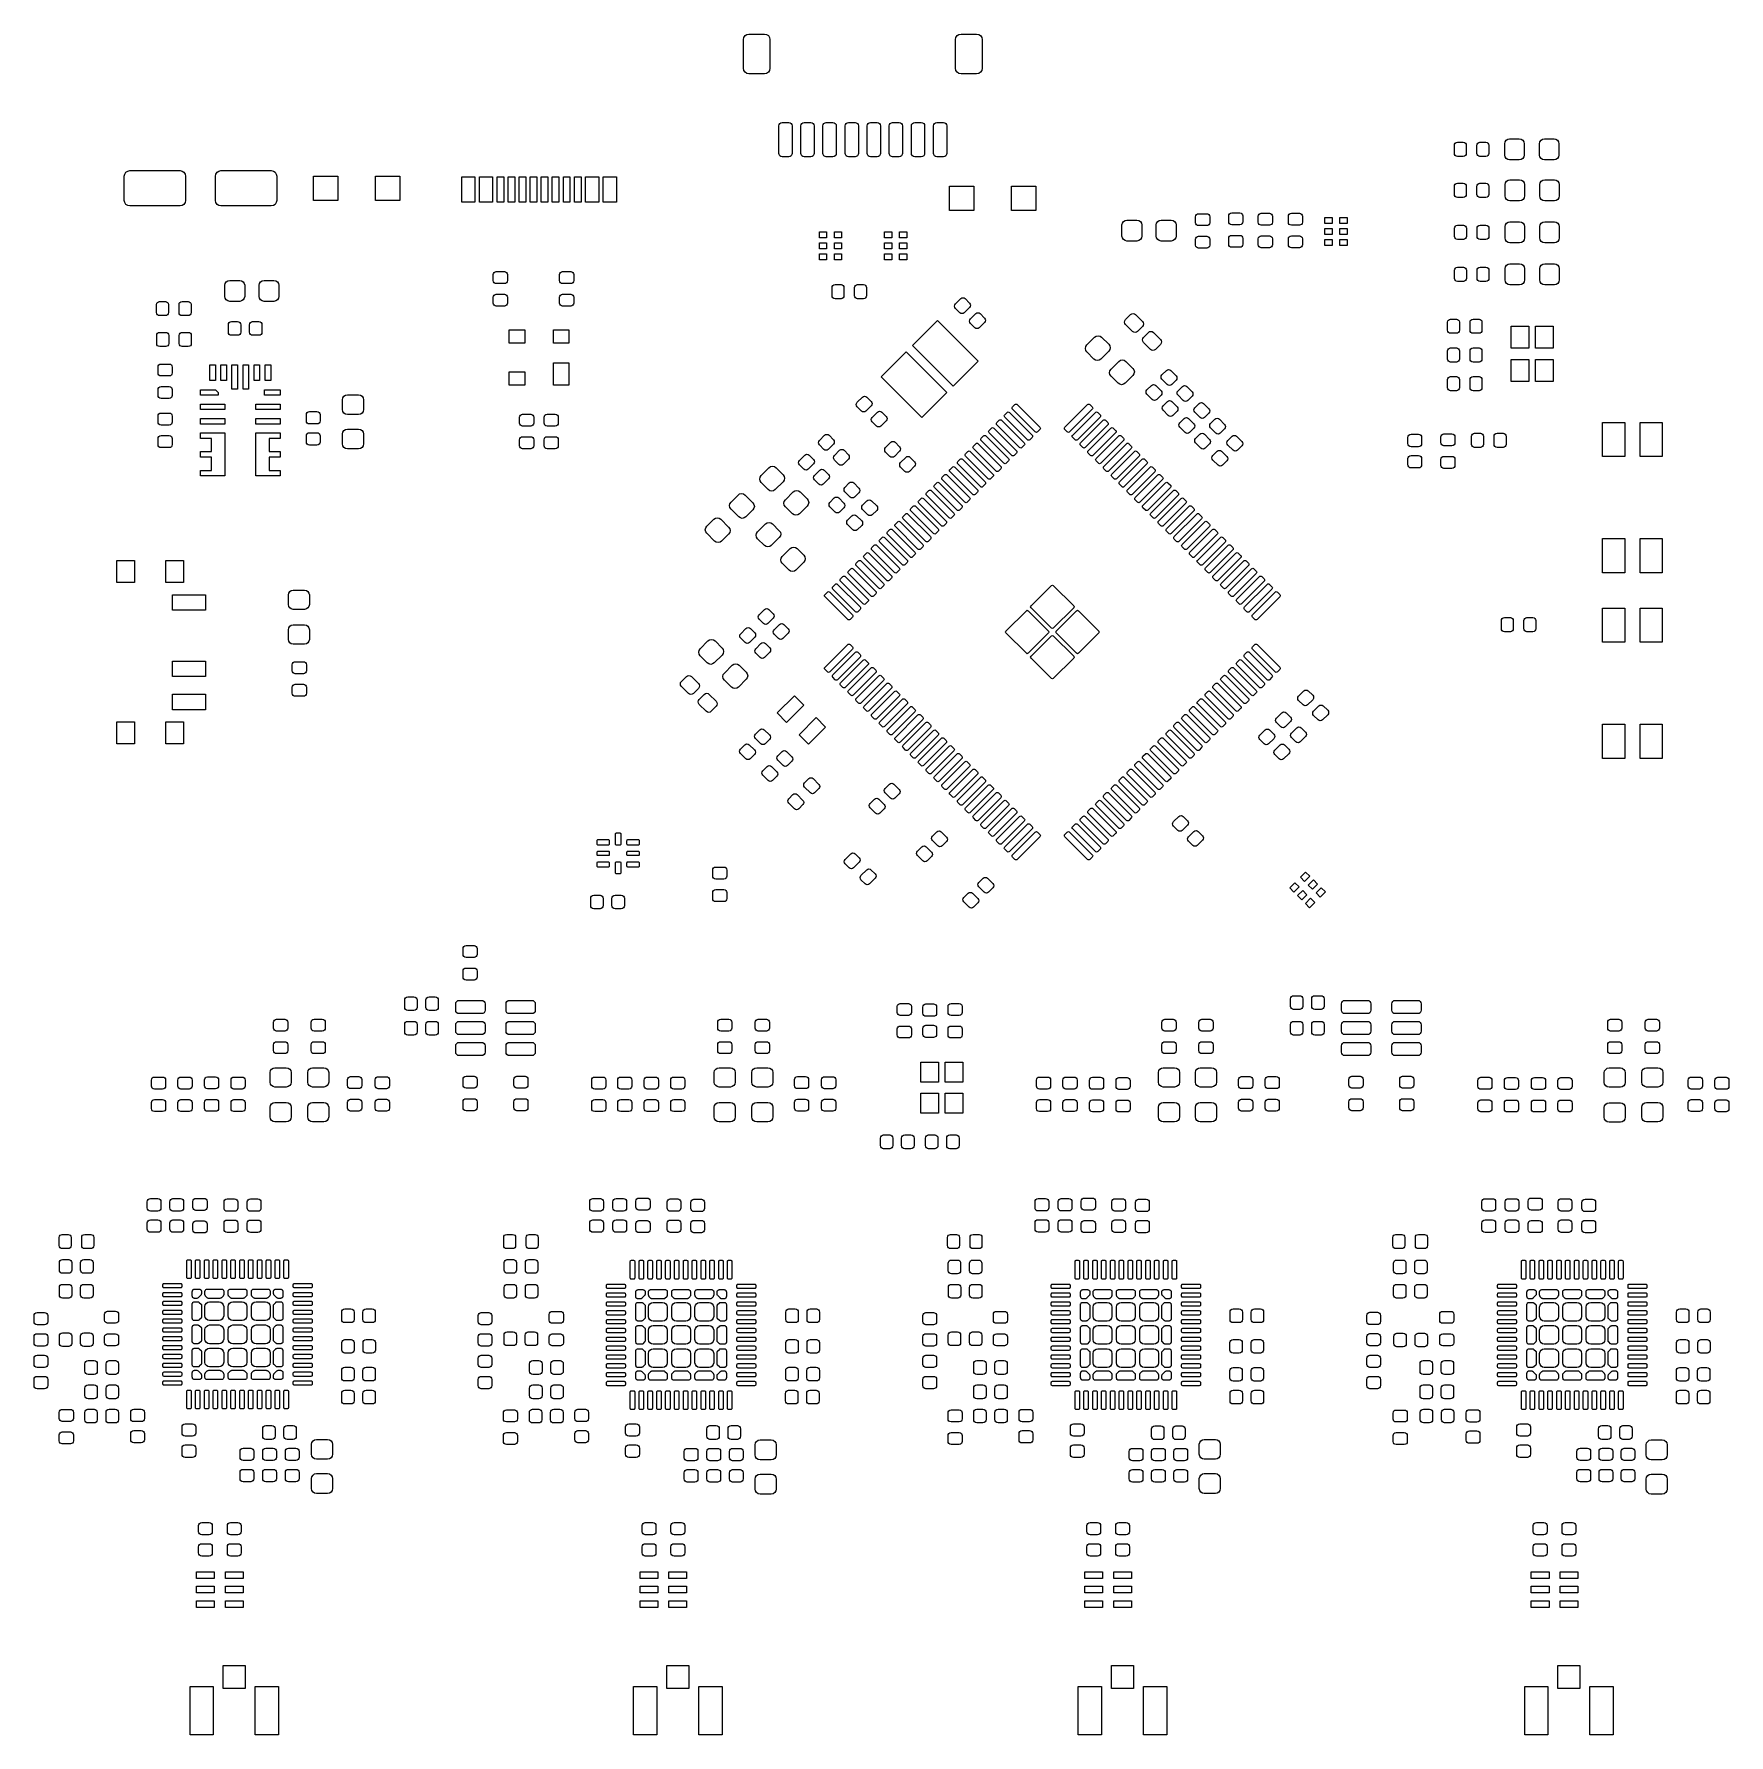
# Model space of a CAD drawing. Extents: x 1.1 to 4.12, y -7.18 to -4.15.
import ezdxf

# ---------------------------------------------------------------- set-up
doc = ezdxf.new("R2010")
doc.units = 0
doc.header["$MEASUREMENT"] = 0
doc.layers.add('BLACK', color=7, linetype='CONTINUOUS')

msp = doc.modelspace()

# ---------------------------------------------------------------- linework, layer by layer
at = {"layer": 'BLACK', "linetype": 'CONTINUOUS'}
for p, q in [((2.36299, -4.16458), (2.36374, -4.16081)), ((2.36299, -4.21576), (2.36299, -4.16458)), ((2.36374, -4.16081), (2.36587, -4.15762)), ((2.36587, -4.15762), (2.36907, -4.15548)), ((2.36907, -4.15548), (2.37283, -4.15473)), ((2.37283, -4.15473), (2.40039, -4.15473)), ((2.40039, -4.15473), (2.40416, -4.15548)), ((2.40416, -4.15548), (2.40735, -4.15762)), ((2.40735, -4.15762), (2.40949, -4.16081)), ((2.40949, -4.16081), (2.41024, -4.16458)), ((2.41024, -4.16458), (2.41024, -4.21576)), ((2.74094, -4.16458), (2.74169, -4.16081)), ((2.74094, -4.21576), (2.74094, -4.16458)), ((2.74169, -4.16081), (2.74383, -4.15762)), ((2.74383, -4.15762), (2.74702, -4.15548)), ((2.74702, -4.15548), (2.75079, -4.15473)), ((2.75079, -4.15473), (2.77835, -4.15473)), ((2.77835, -4.15473), (2.78211, -4.15548)), ((2.78211, -4.15548), (2.78531, -4.15762)), ((2.78531, -4.15762), (2.78744, -4.16081)), ((2.78744, -4.16081), (2.78819, -4.16458)), ((2.78819, -4.16458), (2.78819, -4.21576)), ((2.36374, -4.21952), (2.36299, -4.21576)), ((2.36587, -4.22272), (2.36374, -4.21952)), ((2.36907, -4.22485), (2.36587, -4.22272)), ((2.37283, -4.2256), (2.36907, -4.22485)), ((2.40039, -4.2256), (2.37283, -4.2256)), ((2.40416, -4.22485), (2.40039, -4.2256)), ((2.40735, -4.22272), (2.40416, -4.22485)), ((2.40949, -4.21952), (2.40735, -4.22272)), ((2.41024, -4.21576), (2.40949, -4.21952)), ((2.74169, -4.21952), (2.74094, -4.21576)), ((2.74383, -4.22272), (2.74169, -4.21952)), ((2.74702, -4.22485), (2.74383, -4.22272)), ((2.75079, -4.2256), (2.74702, -4.22485)), ((2.77835, -4.2256), (2.75079, -4.2256)), ((2.78211, -4.22485), (2.77835, -4.2256)), ((2.78531, -4.22272), (2.78211, -4.22485)), ((2.78744, -4.21952), (2.78531, -4.22272)), ((2.78819, -4.21576), (2.78744, -4.21952)), ((2.42598, -4.31812), (2.42643, -4.31586)), ((2.42598, -4.36733), (2.42598, -4.31812)), ((2.42643, -4.31586), (2.42771, -4.31394)), ((2.42771, -4.31394), (2.42963, -4.31266)), ((2.42963, -4.31266), (2.43189, -4.31221)), ((2.43189, -4.31221), (2.4437, -4.31221)), ((2.4437, -4.31221), (2.44596, -4.31266)), ((2.44596, -4.31266), (2.44788, -4.31394)), ((2.44788, -4.31394), (2.44916, -4.31586)), ((2.44916, -4.31586), (2.44961, -4.31812)), ((2.44961, -4.31812), (2.44961, -4.36733)), ((2.46535, -4.31812), (2.4658, -4.31586)), ((2.46535, -4.36733), (2.46535, -4.31812)), ((2.4658, -4.31586), (2.46708, -4.31394)), ((2.46708, -4.31394), (2.469, -4.31266)), ((2.469, -4.31266), (2.47126, -4.31221)), ((2.47126, -4.31221), (2.48307, -4.31221)), ((2.48307, -4.31221), (2.48533, -4.31266)), ((2.48533, -4.31266), (2.48725, -4.31394)), ((2.48725, -4.31394), (2.48853, -4.31586)), ((2.48853, -4.31586), (2.48898, -4.31812)), ((2.48898, -4.31812), (2.48898, -4.36733)), ((2.50472, -4.31812), (2.50517, -4.31586)), ((2.50472, -4.36733), (2.50472, -4.31812)), ((2.50517, -4.31586), (2.50645, -4.31394)), ((2.50645, -4.31394), (2.50837, -4.31266)), ((2.50837, -4.31266), (2.51063, -4.31221)), ((2.51063, -4.31221), (2.52244, -4.31221)), ((2.52244, -4.31221), (2.5247, -4.31266)), ((2.5247, -4.31266), (2.52662, -4.31394)), ((2.52662, -4.31394), (2.5279, -4.31586)), ((2.5279, -4.31586), (2.52835, -4.31812)), ((2.52835, -4.31812), (2.52835, -4.36733)), ((2.54409, -4.31812), (2.54454, -4.31586)), ((2.54409, -4.36733), (2.54409, -4.31812)), ((2.54454, -4.31586), (2.54582, -4.31394)), ((2.54582, -4.31394), (2.54774, -4.31266)), ((2.54774, -4.31266), (2.55, -4.31221)), ((2.55, -4.31221), (2.56181, -4.31221)), ((2.56181, -4.31221), (2.56407, -4.31266)), ((2.56407, -4.31266), (2.56599, -4.31394)), ((2.56599, -4.31394), (2.56727, -4.31586)), ((2.56727, -4.31586), (2.56772, -4.31812)), ((2.56772, -4.31812), (2.56772, -4.36733)), ((2.58346, -4.31812), (2.58391, -4.31586)), ((2.58346, -4.36733), (2.58346, -4.31812)), ((2.58391, -4.31586), (2.58519, -4.31394)), ((2.58519, -4.31394), (2.58711, -4.31266)), ((2.58711, -4.31266), (2.58937, -4.31221)), ((2.58937, -4.31221), (2.60118, -4.31221)), ((2.60118, -4.31221), (2.60344, -4.31266)), ((2.60344, -4.31266), (2.60536, -4.31394)), ((2.60536, -4.31394), (2.60664, -4.31586)), ((2.60664, -4.31586), (2.60709, -4.31812)), ((2.60709, -4.31812), (2.60709, -4.36733)), ((2.62283, -4.31812), (2.62328, -4.31586)), ((2.62283, -4.36733), (2.62283, -4.31812)), ((2.62328, -4.31586), (2.62456, -4.31394)), ((2.62456, -4.31394), (2.62648, -4.31266)), ((2.62648, -4.31266), (2.62874, -4.31221)), ((2.62874, -4.31221), (2.64055, -4.31221)), ((2.64055, -4.31221), (2.64281, -4.31266)), ((2.64281, -4.31266), (2.64473, -4.31394)), ((2.64473, -4.31394), (2.64601, -4.31586)), ((2.64601, -4.31586), (2.64646, -4.31812)), ((2.64646, -4.31812), (2.64646, -4.36733)), ((2.6622, -4.31812), (2.66265, -4.31586)), ((2.6622, -4.36733), (2.6622, -4.31812)), ((2.66265, -4.31586), (2.66393, -4.31394)), ((2.66393, -4.31394), (2.66585, -4.31266)), ((2.66585, -4.31266), (2.66811, -4.31221)), ((2.66811, -4.31221), (2.67992, -4.31221)), ((2.67992, -4.31221), (2.68218, -4.31266)), ((2.68218, -4.31266), (2.6841, -4.31394)), ((2.6841, -4.31394), (2.68538, -4.31586)), ((2.68538, -4.31586), (2.68583, -4.31812)), ((2.68583, -4.31812), (2.68583, -4.36733)), ((2.70157, -4.31812), (2.70202, -4.31586)), ((2.70157, -4.36733), (2.70157, -4.31812)), ((2.70202, -4.31586), (2.7033, -4.31394)), ((2.7033, -4.31394), (2.70522, -4.31266)), ((2.70522, -4.31266), (2.70748, -4.31221)), ((2.70748, -4.31221), (2.71929, -4.31221)), ((2.71929, -4.31221), (2.72155, -4.31266)), ((2.72155, -4.31266), (2.72347, -4.31394)), ((2.72347, -4.31394), (2.72475, -4.31586)), ((2.72475, -4.31586), (2.7252, -4.31812)), ((2.7252, -4.31812), (2.7252, -4.36733)), ((3.62963, -4.35295), (3.63003, -4.35092)), ((3.62963, -4.36752), (3.62963, -4.35295)), ((3.63003, -4.35092), (3.63118, -4.34919)), ((3.63118, -4.34919), (3.63291, -4.34804)), ((3.63291, -4.34804), (3.63494, -4.34764)), ((3.63494, -4.34764), (3.64557, -4.34764)), ((3.64557, -4.34764), (3.6476, -4.34804)), ((3.6476, -4.34804), (3.64933, -4.34919)), ((3.64933, -4.34919), (3.65048, -4.35092)), ((3.65048, -4.35092), (3.65089, -4.35295)), ((3.65089, -4.35295), (3.65089, -4.36752)), ((3.66978, -4.35295), (3.67019, -4.35092)), ((3.66978, -4.36752), (3.66978, -4.35295)), ((3.67019, -4.35092), (3.67134, -4.34919)), ((3.67134, -4.34919), (3.67306, -4.34804)), ((3.67306, -4.34804), (3.6751, -4.34764)), ((3.6751, -4.34764), (3.68573, -4.34764)), ((3.68573, -4.34764), (3.68776, -4.34804)), ((3.68776, -4.34804), (3.68949, -4.34919)), ((3.68949, -4.34919), (3.69064, -4.35092)), ((3.69064, -4.35092), (3.69104, -4.35295)), ((3.69104, -4.35295), (3.69104, -4.36752)), ((3.71949, -4.35015), (3.72014, -4.34685)), ((3.71949, -4.37032), (3.71949, -4.35015)), ((3.72014, -4.34685), (3.72201, -4.34406)), ((3.72201, -4.34406), (3.7248, -4.34219)), ((3.7248, -4.34219), (3.7281, -4.34154)), ((3.7281, -4.34154), (3.74532, -4.34154)), ((3.74532, -4.34154), (3.74862, -4.34219)), ((3.74862, -4.34219), (3.75141, -4.34406)), ((3.75141, -4.34406), (3.75328, -4.34685)), ((3.75328, -4.34685), (3.75394, -4.35015)), ((3.75394, -4.35015), (3.75394, -4.37032)), ((3.7815, -4.35015), (3.78215, -4.34685)), ((3.7815, -4.37032), (3.7815, -4.35015)), ((3.78215, -4.34685), (3.78402, -4.34406)), ((3.78402, -4.34406), (3.78681, -4.34219)), ((3.78681, -4.34219), (3.79011, -4.34154)), ((3.79011, -4.34154), (3.80733, -4.34154)), ((3.80733, -4.34154), (3.81063, -4.34219)), ((3.81063, -4.34219), (3.81342, -4.34406)), ((3.81342, -4.34406), (3.81529, -4.34685)), ((3.81529, -4.34685), (3.81594, -4.35015)), ((3.81594, -4.35015), (3.81594, -4.37032)), ((2.42643, -4.36959), (2.42598, -4.36733)), ((2.42771, -4.37151), (2.42643, -4.36959)), ((2.42963, -4.37279), (2.42771, -4.37151)), ((2.43189, -4.37324), (2.42963, -4.37279)), ((2.4437, -4.37324), (2.43189, -4.37324)), ((2.44596, -4.37279), (2.4437, -4.37324)), ((2.44788, -4.37151), (2.44596, -4.37279)), ((2.44916, -4.36959), (2.44788, -4.37151)), ((2.44961, -4.36733), (2.44916, -4.36959)), ((2.4658, -4.36959), (2.46535, -4.36733)), ((2.46708, -4.37151), (2.4658, -4.36959)), ((2.469, -4.37279), (2.46708, -4.37151)), ((2.47126, -4.37324), (2.469, -4.37279)), ((2.48307, -4.37324), (2.47126, -4.37324)), ((2.48533, -4.37279), (2.48307, -4.37324)), ((2.48725, -4.37151), (2.48533, -4.37279)), ((2.48853, -4.36959), (2.48725, -4.37151)), ((2.48898, -4.36733), (2.48853, -4.36959)), ((2.50517, -4.36959), (2.50472, -4.36733)), ((2.50645, -4.37151), (2.50517, -4.36959)), ((2.50837, -4.37279), (2.50645, -4.37151)), ((2.51063, -4.37324), (2.50837, -4.37279)), ((2.52244, -4.37324), (2.51063, -4.37324)), ((2.5247, -4.37279), (2.52244, -4.37324)), ((2.52662, -4.37151), (2.5247, -4.37279)), ((2.5279, -4.36959), (2.52662, -4.37151)), ((2.52835, -4.36733), (2.5279, -4.36959)), ((2.54454, -4.36959), (2.54409, -4.36733)), ((2.54582, -4.37151), (2.54454, -4.36959)), ((2.54774, -4.37279), (2.54582, -4.37151)), ((2.55, -4.37324), (2.54774, -4.37279)), ((2.56181, -4.37324), (2.55, -4.37324)), ((2.56407, -4.37279), (2.56181, -4.37324)), ((2.56599, -4.37151), (2.56407, -4.37279)), ((2.56727, -4.36959), (2.56599, -4.37151)), ((2.56772, -4.36733), (2.56727, -4.36959)), ((2.58391, -4.36959), (2.58346, -4.36733)), ((2.58519, -4.37151), (2.58391, -4.36959)), ((2.58711, -4.37279), (2.58519, -4.37151)), ((2.58937, -4.37324), (2.58711, -4.37279)), ((2.60118, -4.37324), (2.58937, -4.37324)), ((2.60344, -4.37279), (2.60118, -4.37324)), ((2.60536, -4.37151), (2.60344, -4.37279)), ((2.60664, -4.36959), (2.60536, -4.37151)), ((2.60709, -4.36733), (2.60664, -4.36959)), ((2.62328, -4.36959), (2.62283, -4.36733)), ((2.62456, -4.37151), (2.62328, -4.36959)), ((2.62648, -4.37279), (2.62456, -4.37151)), ((2.62874, -4.37324), (2.62648, -4.37279)), ((2.64055, -4.37324), (2.62874, -4.37324)), ((2.64281, -4.37279), (2.64055, -4.37324)), ((2.64473, -4.37151), (2.64281, -4.37279)), ((2.64601, -4.36959), (2.64473, -4.37151)), ((2.64646, -4.36733), (2.64601, -4.36959)), ((2.66265, -4.36959), (2.6622, -4.36733)), ((2.66393, -4.37151), (2.66265, -4.36959)), ((2.66585, -4.37279), (2.66393, -4.37151)), ((2.66811, -4.37324), (2.66585, -4.37279)), ((2.67992, -4.37324), (2.66811, -4.37324)), ((2.68218, -4.37279), (2.67992, -4.37324)), ((2.6841, -4.37151), (2.68218, -4.37279)), ((2.68538, -4.36959), (2.6841, -4.37151)), ((2.68583, -4.36733), (2.68538, -4.36959)), ((2.70202, -4.36959), (2.70157, -4.36733)), ((2.7033, -4.37151), (2.70202, -4.36959)), ((2.70522, -4.37279), (2.7033, -4.37151)), ((2.70748, -4.37324), (2.70522, -4.37279)), ((2.71929, -4.37324), (2.70748, -4.37324)), ((2.72155, -4.37279), (2.71929, -4.37324)), ((2.72347, -4.37151), (2.72155, -4.37279)), ((2.72475, -4.36959), (2.72347, -4.37151)), ((2.7252, -4.36733), (2.72475, -4.36959)), ((3.63003, -4.36955), (3.62963, -4.36752)), ((3.63118, -4.37128), (3.63003, -4.36955)), ((3.63291, -4.37243), (3.63118, -4.37128)), ((3.63494, -4.37283), (3.63291, -4.37243)), ((3.64557, -4.37283), (3.63494, -4.37283)), ((3.6476, -4.37243), (3.64557, -4.37283)), ((3.64933, -4.37128), (3.6476, -4.37243)), ((3.65048, -4.36955), (3.64933, -4.37128)), ((3.65089, -4.36752), (3.65048, -4.36955)), ((3.67019, -4.36955), (3.66978, -4.36752)), ((3.67134, -4.37128), (3.67019, -4.36955)), ((3.67306, -4.37243), (3.67134, -4.37128)), ((3.6751, -4.37283), (3.67306, -4.37243)), ((3.68573, -4.37283), (3.6751, -4.37283)), ((3.68776, -4.37243), (3.68573, -4.37283)), ((3.68949, -4.37128), (3.68776, -4.37243)), ((3.69064, -4.36955), (3.68949, -4.37128)), ((3.69104, -4.36752), (3.69064, -4.36955)), ((3.72014, -4.37362), (3.71949, -4.37032)), ((3.72201, -4.37641), (3.72014, -4.37362)), ((3.7248, -4.37828), (3.72201, -4.37641)), ((3.7281, -4.37894), (3.7248, -4.37828)), ((3.74532, -4.37894), (3.7281, -4.37894)), ((3.74862, -4.37828), (3.74532, -4.37894)), ((3.75141, -4.37641), (3.74862, -4.37828)), ((3.75328, -4.37362), (3.75141, -4.37641)), ((3.75394, -4.37032), (3.75328, -4.37362)), ((3.78215, -4.37362), (3.7815, -4.37032)), ((3.78402, -4.37641), (3.78215, -4.37362)), ((3.78681, -4.37828), (3.78402, -4.37641)), ((3.79011, -4.37894), (3.78681, -4.37828)), ((3.80733, -4.37894), (3.79011, -4.37894)), ((3.81063, -4.37828), (3.80733, -4.37894)), ((3.81342, -4.37641), (3.81063, -4.37828)), ((3.81529, -4.37362), (3.81342, -4.37641)), ((3.81594, -4.37032), (3.81529, -4.37362)), ((1.25984, -4.40787), (1.26059, -4.40411)), ((1.25984, -4.45118), (1.25984, -4.40787)), ((1.26059, -4.40411), (1.26273, -4.40091)), ((1.26273, -4.40091), (1.26592, -4.39878)), ((1.26592, -4.39878), (1.26968, -4.39803)), ((1.26968, -4.39803), (1.35925, -4.39803)), ((1.35925, -4.39803), (1.36302, -4.39878)), ((1.36302, -4.39878), (1.36621, -4.40091)), ((1.36621, -4.40091), (1.36835, -4.40411)), ((1.36835, -4.40411), (1.36909, -4.40787)), ((1.36909, -4.40787), (1.36909, -4.45118)), ((1.42224, -4.40787), (1.42299, -4.40411)), ((1.42224, -4.45118), (1.42224, -4.40787)), ((1.42299, -4.40411), (1.42513, -4.40091)), ((1.42513, -4.40091), (1.42832, -4.39878)), ((1.42832, -4.39878), (1.43209, -4.39803)), ((1.43209, -4.39803), (1.52165, -4.39803)), ((1.52165, -4.39803), (1.52542, -4.39878)), ((1.52542, -4.39878), (1.52861, -4.40091)), ((1.52861, -4.40091), (1.53075, -4.40411)), ((1.53075, -4.40411), (1.5315, -4.40787)), ((1.5315, -4.40787), (1.5315, -4.45118)), ((1.59724, -4.45119), (1.59724, -4.40788)), ((1.59724, -4.40788), (1.64055, -4.40788)), ((1.64055, -4.40788), (1.64055, -4.45119)), ((1.70748, -4.45119), (1.70748, -4.40788)), ((1.70748, -4.40788), (1.75079, -4.40788)), ((1.75079, -4.40788), (1.75079, -4.45119)), ((1.86102, -4.40887), (1.88465, -4.40887)), ((1.86102, -4.45414), (1.86102, -4.40887)), ((1.88465, -4.40887), (1.88465, -4.45414)), ((1.89252, -4.40887), (1.91614, -4.40887)), ((1.89252, -4.45414), (1.89252, -4.40887)), ((1.91614, -4.40887), (1.91614, -4.45414)), ((1.92402, -4.45414), (1.92402, -4.40887)), ((1.92402, -4.40887), (1.93583, -4.40887)), ((1.93583, -4.40887), (1.93583, -4.45414)), ((1.9437, -4.45414), (1.9437, -4.40887)), ((1.9437, -4.40887), (1.95551, -4.40887)), ((1.95551, -4.40887), (1.95551, -4.45414)), ((1.96339, -4.45414), (1.96339, -4.40887)), ((1.96339, -4.40887), (1.9752, -4.40887)), ((1.9752, -4.40887), (1.9752, -4.45414)), ((1.98307, -4.45414), (1.98307, -4.40887)), ((1.98307, -4.40887), (1.99488, -4.40887)), ((1.99488, -4.40887), (1.99488, -4.45414)), ((2.00276, -4.45414), (2.00276, -4.40887)), ((2.00276, -4.40887), (2.01457, -4.40887)), ((2.01457, -4.40887), (2.01457, -4.45414)), ((2.02244, -4.45414), (2.02244, -4.40887)), ((2.02244, -4.40887), (2.03425, -4.40887)), ((2.03425, -4.40887), (2.03425, -4.45414)), ((2.04213, -4.45414), (2.04213, -4.40887)), ((2.04213, -4.40887), (2.05394, -4.40887)), ((2.05394, -4.40887), (2.05394, -4.45414)), ((2.06181, -4.45414), (2.06181, -4.40887)), ((2.06181, -4.40887), (2.07362, -4.40887)), ((2.07362, -4.40887), (2.07362, -4.45414)), ((2.0815, -4.40887), (2.10512, -4.40887)), ((2.0815, -4.45414), (2.0815, -4.40887)), ((2.10512, -4.40887), (2.10512, -4.45414)), ((2.11299, -4.40887), (2.13661, -4.40887)), ((2.11299, -4.45414), (2.11299, -4.40887)), ((2.13661, -4.40887), (2.13661, -4.45414)), ((3.63003, -4.42375), (3.63118, -4.42203)), ((3.63118, -4.42203), (3.63291, -4.42088)), ((3.63291, -4.42088), (3.63494, -4.42047)), ((3.63494, -4.42047), (3.64557, -4.42047)), ((3.64557, -4.42047), (3.6476, -4.42088)), ((3.6476, -4.42088), (3.64933, -4.42203)), ((3.64933, -4.42203), (3.65048, -4.42375)), ((3.67019, -4.42375), (3.67134, -4.42203)), ((3.67134, -4.42203), (3.67306, -4.42088)), ((3.67306, -4.42088), (3.6751, -4.42047)), ((3.6751, -4.42047), (3.68573, -4.42047)), ((3.68573, -4.42047), (3.68776, -4.42088)), ((3.68776, -4.42088), (3.68949, -4.42203)), ((3.68949, -4.42203), (3.69064, -4.42375)), ((3.71998, -4.42298), (3.72064, -4.41969)), ((3.71998, -4.44316), (3.71998, -4.42298)), ((3.72064, -4.41969), (3.7225, -4.41689)), ((3.7225, -4.41689), (3.7253, -4.41503)), ((3.7253, -4.41503), (3.72859, -4.41437)), ((3.72859, -4.41437), (3.74582, -4.41437)), ((3.74582, -4.41437), (3.74911, -4.41503)), ((3.74911, -4.41503), (3.75191, -4.41689)), ((3.75191, -4.41689), (3.75377, -4.41969)), ((3.75377, -4.41969), (3.75443, -4.42298)), ((3.75443, -4.42298), (3.75443, -4.44316)), ((3.78199, -4.42298), (3.78264, -4.41969)), ((3.78199, -4.44316), (3.78199, -4.42298)), ((3.78264, -4.41969), (3.78451, -4.41689)), ((3.78451, -4.41689), (3.7873, -4.41503)), ((3.7873, -4.41503), (3.7906, -4.41437)), ((3.7906, -4.41437), (3.80782, -4.41437)), ((3.80782, -4.41437), (3.81112, -4.41503)), ((3.81112, -4.41503), (3.81391, -4.41689)), ((3.81391, -4.41689), (3.81578, -4.41969)), ((3.81578, -4.41969), (3.81644, -4.42298)), ((3.81644, -4.42298), (3.81644, -4.44316)), ((1.26059, -4.45495), (1.25984, -4.45118)), ((1.36909, -4.45118), (1.36835, -4.45495)), ((1.42299, -4.45495), (1.42224, -4.45118)), ((1.5315, -4.45118), (1.53075, -4.45495)), ((1.64055, -4.45119), (1.59724, -4.45119)), ((1.75079, -4.45119), (1.70748, -4.45119)), ((2.73031, -4.46891), (2.73031, -4.4256)), ((2.73031, -4.4256), (2.77362, -4.4256)), ((2.77362, -4.4256), (2.77362, -4.46891)), ((2.84055, -4.46891), (2.84055, -4.4256)), ((2.84055, -4.4256), (2.88386, -4.4256)), ((2.88386, -4.4256), (2.88386, -4.46891)), ((3.62963, -4.42579), (3.63003, -4.42375)), ((3.62963, -4.44035), (3.62963, -4.42579)), ((3.63003, -4.44239), (3.62963, -4.44035)), ((3.63118, -4.44411), (3.63003, -4.44239)), ((3.63291, -4.44526), (3.63118, -4.44411)), ((3.63494, -4.44567), (3.63291, -4.44526)), ((3.64557, -4.44567), (3.63494, -4.44567)), ((3.6476, -4.44526), (3.64557, -4.44567)), ((3.64933, -4.44411), (3.6476, -4.44526)), ((3.65048, -4.44239), (3.64933, -4.44411)), ((3.65048, -4.42375), (3.65089, -4.42579)), ((3.65089, -4.44035), (3.65048, -4.44239)), ((3.65089, -4.42579), (3.65089, -4.44035)), ((3.66978, -4.42579), (3.67019, -4.42375)), ((3.66978, -4.44035), (3.66978, -4.42579)), ((3.67019, -4.44239), (3.66978, -4.44035)), ((3.67134, -4.44411), (3.67019, -4.44239)), ((3.67306, -4.44526), (3.67134, -4.44411)), ((3.6751, -4.44567), (3.67306, -4.44526)), ((3.68573, -4.44567), (3.6751, -4.44567)), ((3.68776, -4.44526), (3.68573, -4.44567)), ((3.68949, -4.44411), (3.68776, -4.44526)), ((3.69064, -4.44239), (3.68949, -4.44411)), ((3.69064, -4.42375), (3.69104, -4.42579)), ((3.69104, -4.44035), (3.69064, -4.44239)), ((3.69104, -4.42579), (3.69104, -4.44035)), ((3.72064, -4.44646), (3.71998, -4.44316)), ((3.7225, -4.44925), (3.72064, -4.44646)), ((3.7253, -4.45112), (3.7225, -4.44925)), ((3.72859, -4.45177), (3.7253, -4.45112)), ((3.74582, -4.45177), (3.72859, -4.45177)), ((3.74911, -4.45112), (3.74582, -4.45177)), ((3.75191, -4.44925), (3.74911, -4.45112)), ((3.75377, -4.44646), (3.75191, -4.44925)), ((3.75443, -4.44316), (3.75377, -4.44646)), ((3.78264, -4.44646), (3.78199, -4.44316)), ((3.78451, -4.44925), (3.78264, -4.44646)), ((3.7873, -4.45112), (3.78451, -4.44925)), ((3.7906, -4.45177), (3.7873, -4.45112)), ((3.80782, -4.45177), (3.7906, -4.45177)), ((3.81112, -4.45112), (3.80782, -4.45177)), ((3.81391, -4.44925), (3.81112, -4.45112)), ((3.81578, -4.44646), (3.81391, -4.44925)), ((3.81644, -4.44316), (3.81578, -4.44646)), ((1.26273, -4.45814), (1.26059, -4.45495)), ((1.26592, -4.46027), (1.26273, -4.45814)), ((1.26968, -4.46102), (1.26592, -4.46027)), ((1.35925, -4.46102), (1.26968, -4.46102)), ((1.36302, -4.46027), (1.35925, -4.46102)), ((1.36621, -4.45814), (1.36302, -4.46027)), ((1.36835, -4.45495), (1.36621, -4.45814)), ((1.42513, -4.45814), (1.42299, -4.45495)), ((1.42832, -4.46027), (1.42513, -4.45814)), ((1.43209, -4.46102), (1.42832, -4.46027)), ((1.52165, -4.46102), (1.43209, -4.46102)), ((1.52542, -4.46027), (1.52165, -4.46102)), ((1.52861, -4.45814), (1.52542, -4.46027)), ((1.53075, -4.45495), (1.52861, -4.45814)), ((1.88465, -4.45414), (1.86102, -4.45414)), ((1.91614, -4.45414), (1.89252, -4.45414)), ((1.93583, -4.45414), (1.92402, -4.45414)), ((1.95551, -4.45414), (1.9437, -4.45414)), ((1.9752, -4.45414), (1.96339, -4.45414)), ((1.99488, -4.45414), (1.98307, -4.45414)), ((2.01457, -4.45414), (2.00276, -4.45414)), ((2.03425, -4.45414), (2.02244, -4.45414)), ((2.05394, -4.45414), (2.04213, -4.45414)), ((2.07362, -4.45414), (2.06181, -4.45414)), ((2.10512, -4.45414), (2.0815, -4.45414)), ((2.13661, -4.45414), (2.11299, -4.45414)), ((2.77362, -4.46891), (2.73031, -4.46891)), ((2.88386, -4.46891), (2.84055, -4.46891)), ((3.1685, -4.48013), (3.16891, -4.47809)), ((3.1685, -4.49076), (3.1685, -4.48013)), ((3.16891, -4.47809), (3.17006, -4.47637)), ((3.17006, -4.47637), (3.17178, -4.47522)), ((3.17178, -4.47522), (3.17382, -4.47481)), ((3.17382, -4.47481), (3.18839, -4.47481)), ((3.18839, -4.47481), (3.19042, -4.47522)), ((3.19042, -4.47522), (3.19214, -4.47637)), ((3.19214, -4.47637), (3.1933, -4.47809)), ((3.1933, -4.47809), (3.1937, -4.48013)), ((3.1937, -4.48013), (3.1937, -4.49076)), ((3.22756, -4.47854), (3.22796, -4.47651)), ((3.22756, -4.48917), (3.22756, -4.47854)), ((3.22796, -4.47651), (3.22912, -4.47479)), ((3.22912, -4.47479), (3.23084, -4.47363)), ((3.23084, -4.47363), (3.23287, -4.47323)), ((3.23287, -4.47323), (3.24744, -4.47323)), ((3.24744, -4.47323), (3.24947, -4.47363)), ((3.24947, -4.47363), (3.2512, -4.47479)), ((3.2512, -4.47479), (3.25235, -4.47651)), ((3.25235, -4.47651), (3.25276, -4.47854)), ((3.25276, -4.47854), (3.25276, -4.48917)), ((3.28031, -4.47934), (3.28072, -4.47731)), ((3.28031, -4.48997), (3.28031, -4.47934)), ((3.28072, -4.47731), (3.28187, -4.47558)), ((3.28187, -4.47558), (3.2836, -4.47443)), ((3.2836, -4.47443), (3.28563, -4.47402)), ((3.28563, -4.47402), (3.3002, -4.47402)), ((3.3002, -4.47402), (3.30223, -4.47443)), ((3.30223, -4.47443), (3.30396, -4.47558)), ((3.30396, -4.47558), (3.30511, -4.47731)), ((3.30511, -4.47731), (3.30551, -4.47934)), ((3.30551, -4.47934), (3.30551, -4.48997)), ((3.33386, -4.47934), (3.33426, -4.47731)), ((3.33386, -4.48997), (3.33386, -4.47934)), ((3.33426, -4.47731), (3.33541, -4.47558)), ((3.33541, -4.47558), (3.33714, -4.47443)), ((3.33714, -4.47443), (3.33917, -4.47402)), ((3.33917, -4.47402), (3.35374, -4.47402)), ((3.35374, -4.47402), (3.35577, -4.47443)), ((3.35577, -4.47443), (3.3575, -4.47558)), ((3.3575, -4.47558), (3.35865, -4.47731)), ((3.35865, -4.47731), (3.35906, -4.47934)), ((3.35906, -4.47934), (3.35906, -4.48997)), ((3.39862, -4.49214), (3.39862, -4.48151)), ((3.39862, -4.48151), (3.41161, -4.48151)), ((3.41161, -4.48151), (3.41161, -4.49214)), ((3.42539, -4.49214), (3.42539, -4.48151)), ((3.42539, -4.48151), (3.43839, -4.48151)), ((3.43839, -4.48151), (3.43839, -4.49214)), ((2.49823, -4.51753), (2.49823, -4.5069)), ((2.49823, -4.5069), (2.51122, -4.5069)), ((2.51122, -4.5069), (2.51122, -4.51753)), ((2.525, -4.51753), (2.525, -4.5069)), ((2.525, -4.5069), (2.53799, -4.5069)), ((2.53799, -4.5069), (2.53799, -4.51753)), ((2.61437, -4.51753), (2.61437, -4.5069)), ((2.61437, -4.5069), (2.62736, -4.5069)), ((2.62736, -4.5069), (2.62736, -4.51753)), ((2.64114, -4.51753), (2.64114, -4.5069)), ((2.64114, -4.5069), (2.65413, -4.5069)), ((2.65413, -4.5069), (2.65413, -4.51753)), ((3.0374, -4.49489), (3.03808, -4.4915)), ((3.0374, -4.51458), (3.0374, -4.49489)), ((3.03808, -4.4915), (3.04, -4.48863)), ((3.04, -4.48863), (3.04287, -4.48671)), ((3.04287, -4.48671), (3.04626, -4.48603)), ((3.04626, -4.48603), (3.06398, -4.48603)), ((3.06398, -4.48603), (3.06737, -4.48671)), ((3.06737, -4.48671), (3.07024, -4.48863)), ((3.07024, -4.48863), (3.07216, -4.4915)), ((3.07216, -4.4915), (3.07283, -4.49489)), ((3.07283, -4.49489), (3.07283, -4.51458)), ((3.09843, -4.49489), (3.0991, -4.4915)), ((3.09843, -4.51458), (3.09843, -4.49489)), ((3.0991, -4.4915), (3.10102, -4.48863)), ((3.10102, -4.48863), (3.10389, -4.48671)), ((3.10389, -4.48671), (3.10728, -4.48603)), ((3.10728, -4.48603), (3.125, -4.48603)), ((3.125, -4.48603), (3.12839, -4.48671)), ((3.12839, -4.48671), (3.13126, -4.48863)), ((3.13126, -4.48863), (3.13318, -4.4915)), ((3.13318, -4.4915), (3.13386, -4.49489)), ((3.13386, -4.49489), (3.13386, -4.51458)), ((3.16891, -4.49279), (3.1685, -4.49076)), ((3.17006, -4.49452), (3.16891, -4.49279)), ((3.17178, -4.49567), (3.17006, -4.49452)), ((3.17382, -4.49607), (3.17178, -4.49567)), ((3.18839, -4.49607), (3.17382, -4.49607)), ((3.19042, -4.49567), (3.18839, -4.49607)), ((3.19214, -4.49452), (3.19042, -4.49567)), ((3.1933, -4.49279), (3.19214, -4.49452)), ((3.1937, -4.49076), (3.1933, -4.49279)), ((3.22796, -4.49121), (3.22756, -4.48917)), ((3.22912, -4.49293), (3.22796, -4.49121)), ((3.23084, -4.49408), (3.22912, -4.49293)), ((3.22912, -4.51494), (3.23084, -4.51379)), ((3.23287, -4.49449), (3.23084, -4.49408)), ((3.23084, -4.51379), (3.23287, -4.51339)), ((3.24744, -4.49449), (3.23287, -4.49449)), ((3.23287, -4.51339), (3.24744, -4.51339)), ((3.24947, -4.49408), (3.24744, -4.49449)), ((3.24744, -4.51339), (3.24947, -4.51379)), ((3.2512, -4.49293), (3.24947, -4.49408)), ((3.24947, -4.51379), (3.2512, -4.51494)), ((3.25235, -4.49121), (3.2512, -4.49293)), ((3.25276, -4.48917), (3.25235, -4.49121)), ((3.28072, -4.492), (3.28031, -4.48997)), ((3.28187, -4.49373), (3.28072, -4.492)), ((3.2836, -4.49488), (3.28187, -4.49373)), ((3.28563, -4.49528), (3.2836, -4.49488)), ((3.2836, -4.51459), (3.28563, -4.51418)), ((3.3002, -4.49528), (3.28563, -4.49528)), ((3.28563, -4.51418), (3.3002, -4.51418)), ((3.30223, -4.49488), (3.3002, -4.49528)), ((3.3002, -4.51418), (3.30223, -4.51459)), ((3.30396, -4.49373), (3.30223, -4.49488)), ((3.30511, -4.492), (3.30396, -4.49373)), ((3.30551, -4.48997), (3.30511, -4.492)), ((3.33426, -4.492), (3.33386, -4.48997)), ((3.33541, -4.49373), (3.33426, -4.492)), ((3.33714, -4.49488), (3.33541, -4.49373)), ((3.33917, -4.49528), (3.33714, -4.49488)), ((3.33714, -4.51459), (3.33917, -4.51418)), ((3.35374, -4.49528), (3.33917, -4.49528)), ((3.33917, -4.51418), (3.35374, -4.51418)), ((3.35577, -4.49488), (3.35374, -4.49528)), ((3.35374, -4.51418), (3.35577, -4.51459)), ((3.3575, -4.49373), (3.35577, -4.49488)), ((3.35865, -4.492), (3.3575, -4.49373)), ((3.35906, -4.48997), (3.35865, -4.492)), ((3.41161, -4.49214), (3.39862, -4.49214)), ((3.39862, -4.51182), (3.39862, -4.50119)), ((3.39862, -4.50119), (3.41161, -4.50119)), ((3.41161, -4.51182), (3.39862, -4.51182)), ((3.41161, -4.50119), (3.41161, -4.51182)), ((3.43839, -4.49214), (3.42539, -4.49214)), ((3.42539, -4.51182), (3.42539, -4.50119)), ((3.42539, -4.50119), (3.43839, -4.50119)), ((3.43839, -4.51182), (3.42539, -4.51182)), ((3.43839, -4.50119), (3.43839, -4.51182)), ((3.62982, -4.50059), (3.63023, -4.49856)), ((3.62982, -4.51516), (3.62982, -4.50059)), ((3.63023, -4.49856), (3.63138, -4.49683)), ((3.63138, -4.49683), (3.6331, -4.49568)), ((3.6331, -4.49568), (3.63514, -4.49528)), ((3.63514, -4.49528), (3.64577, -4.49528)), ((3.64577, -4.49528), (3.6478, -4.49568)), ((3.6478, -4.49568), (3.64953, -4.49683)), ((3.64953, -4.49683), (3.65068, -4.49856)), ((3.65068, -4.49856), (3.65108, -4.50059)), ((3.65108, -4.50059), (3.65108, -4.51516)), ((3.66998, -4.50059), (3.67038, -4.49856)), ((3.66998, -4.51516), (3.66998, -4.50059)), ((3.67038, -4.49856), (3.67154, -4.49683)), ((3.67154, -4.49683), (3.67326, -4.49568)), ((3.67326, -4.49568), (3.6753, -4.49528)), ((3.6753, -4.49528), (3.68593, -4.49528)), ((3.68593, -4.49528), (3.68796, -4.49568)), ((3.68796, -4.49568), (3.68968, -4.49683)), ((3.68968, -4.49683), (3.69084, -4.49856)), ((3.69084, -4.49856), (3.69124, -4.50059)), ((3.69124, -4.50059), (3.69124, -4.51516)), ((3.71998, -4.49779), (3.72064, -4.49449)), ((3.71998, -4.51796), (3.71998, -4.49779)), ((3.72064, -4.49449), (3.7225, -4.4917)), ((3.7225, -4.4917), (3.7253, -4.48983)), ((3.7253, -4.48983), (3.72859, -4.48917)), ((3.72859, -4.48917), (3.74582, -4.48917)), ((3.74582, -4.48917), (3.74911, -4.48983)), ((3.74911, -4.48983), (3.75191, -4.4917)), ((3.75191, -4.4917), (3.75377, -4.49449)), ((3.75377, -4.49449), (3.75443, -4.49779)), ((3.75443, -4.49779), (3.75443, -4.51796)), ((3.78199, -4.49779), (3.78264, -4.49449)), ((3.78199, -4.51796), (3.78199, -4.49779)), ((3.78264, -4.49449), (3.78451, -4.4917)), ((3.78451, -4.4917), (3.7873, -4.48983)), ((3.7873, -4.48983), (3.7906, -4.48917)), ((3.7906, -4.48917), (3.80782, -4.48917)), ((3.80782, -4.48917), (3.81112, -4.48983)), ((3.81112, -4.48983), (3.81391, -4.4917)), ((3.81391, -4.4917), (3.81578, -4.49449)), ((3.81578, -4.49449), (3.81644, -4.49779)), ((3.81644, -4.49779), (3.81644, -4.51796)), ((2.51122, -4.51753), (2.49823, -4.51753)), ((2.49823, -4.53721), (2.49823, -4.52658)), ((2.49823, -4.52658), (2.51122, -4.52658)), ((2.51122, -4.53721), (2.49823, -4.53721)), ((2.51122, -4.52658), (2.51122, -4.53721)), ((2.53799, -4.51753), (2.525, -4.51753)), ((2.525, -4.53721), (2.525, -4.52658)), ((2.525, -4.52658), (2.53799, -4.52658)), ((2.53799, -4.53721), (2.525, -4.53721)), ((2.53799, -4.52658), (2.53799, -4.53721)), ((2.62736, -4.51753), (2.61437, -4.51753)), ((2.61437, -4.53721), (2.61437, -4.52658)), ((2.61437, -4.52658), (2.62736, -4.52658)), ((2.62736, -4.53721), (2.61437, -4.53721)), ((2.62736, -4.52658), (2.62736, -4.53721)), ((2.65413, -4.51753), (2.64114, -4.51753)), ((2.64114, -4.53721), (2.64114, -4.52658)), ((2.64114, -4.52658), (2.65413, -4.52658)), ((2.65413, -4.53721), (2.64114, -4.53721)), ((2.65413, -4.52658), (2.65413, -4.53721)), ((3.03808, -4.51797), (3.0374, -4.51458)), ((3.04, -4.52084), (3.03808, -4.51797)), ((3.04287, -4.52276), (3.04, -4.52084)), ((3.04626, -4.52343), (3.04287, -4.52276)), ((3.06398, -4.52343), (3.04626, -4.52343)), ((3.06737, -4.52276), (3.06398, -4.52343)), ((3.07024, -4.52084), (3.06737, -4.52276)), ((3.07216, -4.51797), (3.07024, -4.52084)), ((3.07283, -4.51458), (3.07216, -4.51797)), ((3.0991, -4.51797), (3.09843, -4.51458)), ((3.10102, -4.52084), (3.0991, -4.51797)), ((3.10389, -4.52276), (3.10102, -4.52084)), ((3.10728, -4.52343), (3.10389, -4.52276)), ((3.125, -4.52343), (3.10728, -4.52343)), ((3.12839, -4.52276), (3.125, -4.52343)), ((3.13126, -4.52084), (3.12839, -4.52276)), ((3.13318, -4.51797), (3.13126, -4.52084)), ((3.13386, -4.51458), (3.13318, -4.51797)), ((3.1685, -4.52028), (3.16891, -4.51825)), ((3.1685, -4.53091), (3.1685, -4.52028)), ((3.16891, -4.53295), (3.1685, -4.53091)), ((3.16891, -4.51825), (3.17006, -4.51653)), ((3.17006, -4.53467), (3.16891, -4.53295)), ((3.17006, -4.51653), (3.17178, -4.51537)), ((3.17178, -4.53582), (3.17006, -4.53467)), ((3.17178, -4.51537), (3.17382, -4.51497)), ((3.17382, -4.53623), (3.17178, -4.53582)), ((3.17382, -4.51497), (3.18839, -4.51497)), ((3.18839, -4.53623), (3.17382, -4.53623)), ((3.18839, -4.51497), (3.19042, -4.51537)), ((3.19042, -4.53582), (3.18839, -4.53623)), ((3.19042, -4.51537), (3.19214, -4.51653)), ((3.19214, -4.53467), (3.19042, -4.53582)), ((3.19214, -4.51653), (3.1933, -4.51825)), ((3.1933, -4.53295), (3.19214, -4.53467)), ((3.1933, -4.51825), (3.1937, -4.52028)), ((3.1937, -4.53091), (3.1933, -4.53295)), ((3.1937, -4.52028), (3.1937, -4.53091)), ((3.22756, -4.5187), (3.22796, -4.51667)), ((3.22756, -4.52933), (3.22756, -4.5187)), ((3.22796, -4.53136), (3.22756, -4.52933)), ((3.22796, -4.51667), (3.22912, -4.51494)), ((3.22912, -4.53309), (3.22796, -4.53136)), ((3.23084, -4.53424), (3.22912, -4.53309)), ((3.23287, -4.53465), (3.23084, -4.53424)), ((3.24744, -4.53465), (3.23287, -4.53465)), ((3.24947, -4.53424), (3.24744, -4.53465)), ((3.2512, -4.53309), (3.24947, -4.53424)), ((3.2512, -4.51494), (3.25235, -4.51667)), ((3.25235, -4.53136), (3.2512, -4.53309)), ((3.25235, -4.51667), (3.25276, -4.5187)), ((3.25276, -4.52933), (3.25235, -4.53136)), ((3.25276, -4.5187), (3.25276, -4.52933)), ((3.28031, -4.5195), (3.28072, -4.51746)), ((3.28031, -4.53013), (3.28031, -4.5195)), ((3.28072, -4.53216), (3.28031, -4.53013)), ((3.28072, -4.51746), (3.28187, -4.51574)), ((3.28187, -4.53389), (3.28072, -4.53216)), ((3.28187, -4.51574), (3.2836, -4.51459)), ((3.2836, -4.53504), (3.28187, -4.53389)), ((3.28563, -4.53544), (3.2836, -4.53504)), ((3.3002, -4.53544), (3.28563, -4.53544)), ((3.30223, -4.53504), (3.3002, -4.53544)), ((3.30223, -4.51459), (3.30396, -4.51574)), ((3.30396, -4.53389), (3.30223, -4.53504)), ((3.30396, -4.51574), (3.30511, -4.51746)), ((3.30511, -4.53216), (3.30396, -4.53389)), ((3.30511, -4.51746), (3.30551, -4.5195)), ((3.30551, -4.53013), (3.30511, -4.53216)), ((3.30551, -4.5195), (3.30551, -4.53013)), ((3.33386, -4.5195), (3.33426, -4.51746)), ((3.33386, -4.53013), (3.33386, -4.5195)), ((3.33426, -4.53216), (3.33386, -4.53013)), ((3.33426, -4.51746), (3.33541, -4.51574)), ((3.33541, -4.53389), (3.33426, -4.53216)), ((3.33541, -4.51574), (3.33714, -4.51459)), ((3.33714, -4.53504), (3.33541, -4.53389)), ((3.33917, -4.53544), (3.33714, -4.53504)), ((3.35374, -4.53544), (3.33917, -4.53544)), ((3.35577, -4.53504), (3.35374, -4.53544)), ((3.35577, -4.51459), (3.3575, -4.51574)), ((3.3575, -4.53389), (3.35577, -4.53504)), ((3.3575, -4.51574), (3.35865, -4.51746)), ((3.35865, -4.53216), (3.3575, -4.53389)), ((3.35865, -4.51746), (3.35906, -4.5195)), ((3.35906, -4.53013), (3.35865, -4.53216)), ((3.35906, -4.5195), (3.35906, -4.53013)), ((3.39862, -4.53151), (3.39862, -4.52088)), ((3.39862, -4.52088), (3.41161, -4.52088)), ((3.41161, -4.53151), (3.39862, -4.53151)), ((3.41161, -4.52088), (3.41161, -4.53151)), ((3.42539, -4.53151), (3.42539, -4.52088)), ((3.42539, -4.52088), (3.43839, -4.52088)), ((3.43839, -4.53151), (3.42539, -4.53151)), ((3.43839, -4.52088), (3.43839, -4.53151)), ((3.63023, -4.51719), (3.62982, -4.51516)), ((3.63138, -4.51892), (3.63023, -4.51719)), ((3.6331, -4.52007), (3.63138, -4.51892)), ((3.63514, -4.52047), (3.6331, -4.52007)), ((3.64577, -4.52047), (3.63514, -4.52047)), ((3.6478, -4.52007), (3.64577, -4.52047)), ((3.64953, -4.51892), (3.6478, -4.52007)), ((3.65068, -4.51719), (3.64953, -4.51892)), ((3.65108, -4.51516), (3.65068, -4.51719)), ((3.67038, -4.51719), (3.66998, -4.51516)), ((3.67154, -4.51892), (3.67038, -4.51719)), ((3.67326, -4.52007), (3.67154, -4.51892)), ((3.6753, -4.52047), (3.67326, -4.52007)), ((3.68593, -4.52047), (3.6753, -4.52047)), ((3.68796, -4.52007), (3.68593, -4.52047)), ((3.68968, -4.51892), (3.68796, -4.52007)), ((3.69084, -4.51719), (3.68968, -4.51892)), ((3.69124, -4.51516), (3.69084, -4.51719)), ((3.72064, -4.52126), (3.71998, -4.51796)), ((3.7225, -4.52405), (3.72064, -4.52126)), ((3.7253, -4.52592), (3.7225, -4.52405)), ((3.72859, -4.52657), (3.7253, -4.52592)), ((3.74582, -4.52657), (3.72859, -4.52657)), ((3.74911, -4.52592), (3.74582, -4.52657)), ((3.75191, -4.52405), (3.74911, -4.52592)), ((3.75377, -4.52126), (3.75191, -4.52405)), ((3.75443, -4.51796), (3.75377, -4.52126)), ((3.78264, -4.52126), (3.78199, -4.51796)), ((3.78451, -4.52405), (3.78264, -4.52126)), ((3.7873, -4.52592), (3.78451, -4.52405)), ((3.7906, -4.52657), (3.7873, -4.52592)), ((3.80782, -4.52657), (3.7906, -4.52657)), ((3.81112, -4.52592), (3.80782, -4.52657)), ((3.81391, -4.52405), (3.81112, -4.52592)), ((3.81578, -4.52126), (3.81391, -4.52405)), ((3.81644, -4.51796), (3.81578, -4.52126)), ((2.49823, -4.5569), (2.49823, -4.54627)), ((2.49823, -4.54627), (2.51122, -4.54627)), ((2.51122, -4.5569), (2.49823, -4.5569)), ((2.51122, -4.54627), (2.51122, -4.5569)), ((2.525, -4.5569), (2.525, -4.54627)), ((2.525, -4.54627), (2.53799, -4.54627)), ((2.53799, -4.5569), (2.525, -4.5569)), ((2.53799, -4.54627), (2.53799, -4.5569)), ((2.61437, -4.5569), (2.61437, -4.54627)), ((2.61437, -4.54627), (2.62736, -4.54627)), ((2.62736, -4.5569), (2.61437, -4.5569)), ((2.62736, -4.54627), (2.62736, -4.5569)), ((2.64114, -4.5569), (2.64114, -4.54627)), ((2.64114, -4.54627), (2.65413, -4.54627)), ((2.65413, -4.5569), (2.64114, -4.5569)), ((2.65413, -4.54627), (2.65413, -4.5569)), ((3.62982, -4.57539), (3.63023, -4.57336)), ((3.63023, -4.57336), (3.63138, -4.57164)), ((3.63138, -4.57164), (3.6331, -4.57048)), ((3.6331, -4.57048), (3.63514, -4.57008)), ((3.63514, -4.57008), (3.64577, -4.57008)), ((3.64577, -4.57008), (3.6478, -4.57048)), ((3.6478, -4.57048), (3.64953, -4.57164)), ((3.64953, -4.57164), (3.65068, -4.57336)), ((3.65068, -4.57336), (3.65108, -4.57539)), ((3.66998, -4.57539), (3.67038, -4.57336)), ((3.67038, -4.57336), (3.67154, -4.57164)), ((3.67154, -4.57164), (3.67326, -4.57048)), ((3.67326, -4.57048), (3.6753, -4.57008)), ((3.6753, -4.57008), (3.68593, -4.57008)), ((3.68593, -4.57008), (3.68796, -4.57048)), ((3.68796, -4.57048), (3.68968, -4.57164)), ((3.68968, -4.57164), (3.69084, -4.57336)), ((3.69084, -4.57336), (3.69124, -4.57539)), ((3.71998, -4.57259), (3.72064, -4.56929)), ((3.71998, -4.59277), (3.71998, -4.57259)), ((3.72064, -4.56929), (3.7225, -4.5665)), ((3.7225, -4.5665), (3.7253, -4.56463)), ((3.7253, -4.56463), (3.72859, -4.56398)), ((3.72859, -4.56398), (3.74582, -4.56398)), ((3.74582, -4.56398), (3.74911, -4.56463)), ((3.74911, -4.56463), (3.75191, -4.5665)), ((3.75191, -4.5665), (3.75377, -4.56929)), ((3.75377, -4.56929), (3.75443, -4.57259)), ((3.75443, -4.57259), (3.75443, -4.59277)), ((3.78199, -4.57259), (3.78264, -4.56929)), ((3.78199, -4.59277), (3.78199, -4.57259)), ((3.78264, -4.56929), (3.78451, -4.5665)), ((3.78451, -4.5665), (3.7873, -4.56463)), ((3.7873, -4.56463), (3.7906, -4.56398)), ((3.7906, -4.56398), (3.80782, -4.56398)), ((3.80782, -4.56398), (3.81112, -4.56463)), ((3.81112, -4.56463), (3.81391, -4.5665)), ((3.81391, -4.5665), (3.81578, -4.56929)), ((3.81578, -4.56929), (3.81644, -4.57259)), ((3.81644, -4.57259), (3.81644, -4.59277)), ((1.43898, -4.60236), (1.43965, -4.59897)), ((1.43898, -4.62205), (1.43898, -4.60236)), ((1.43965, -4.59897), (1.44157, -4.5961)), ((1.44157, -4.5961), (1.44444, -4.59418)), ((1.44444, -4.59418), (1.44783, -4.5935)), ((1.44783, -4.5935), (1.46555, -4.5935)), ((1.46555, -4.5935), (1.46894, -4.59418)), ((1.46894, -4.59418), (1.47181, -4.5961)), ((1.47181, -4.5961), (1.47374, -4.59897)), ((1.47374, -4.59897), (1.47441, -4.60236)), ((1.47441, -4.60236), (1.47441, -4.62205)), ((1.5, -4.60236), (1.50067, -4.59897)), ((1.5, -4.62205), (1.5, -4.60236)), ((1.50067, -4.59897), (1.50259, -4.5961)), ((1.50259, -4.5961), (1.50547, -4.59418)), ((1.50547, -4.59418), (1.50886, -4.5935)), ((1.50886, -4.5935), (1.52657, -4.5935)), ((1.52657, -4.5935), (1.52996, -4.59418)), ((1.52996, -4.59418), (1.53284, -4.5961)), ((1.53284, -4.5961), (1.53476, -4.59897)), ((1.53476, -4.59897), (1.53543, -4.60236)), ((1.53543, -4.60236), (1.53543, -4.62205)), ((1.91732, -4.58328), (1.91773, -4.58124)), ((1.91732, -4.59391), (1.91732, -4.58328)), ((1.91773, -4.59594), (1.91732, -4.59391)), ((1.91773, -4.58124), (1.91888, -4.57952)), ((1.91888, -4.59766), (1.91773, -4.59594)), ((1.91888, -4.57952), (1.9206, -4.57837)), ((1.9206, -4.59882), (1.91888, -4.59766)), ((1.9206, -4.57837), (1.92264, -4.57796)), ((1.92264, -4.59922), (1.9206, -4.59882)), ((1.92264, -4.57796), (1.9372, -4.57796)), ((1.9372, -4.59922), (1.92264, -4.59922)), ((1.9372, -4.57796), (1.93924, -4.57837)), ((1.93924, -4.59882), (1.9372, -4.59922)), ((1.93924, -4.57837), (1.94096, -4.57952)), ((1.94096, -4.59766), (1.93924, -4.59882)), ((1.94096, -4.57952), (1.94212, -4.58124)), ((1.94212, -4.59594), (1.94096, -4.59766)), ((1.94212, -4.58124), (1.94252, -4.58328)), ((1.94252, -4.59391), (1.94212, -4.59594)), ((1.94252, -4.58328), (1.94252, -4.59391)), ((2.03543, -4.58328), (2.03584, -4.58124)), ((2.03543, -4.59391), (2.03543, -4.58328)), ((2.03584, -4.59594), (2.03543, -4.59391)), ((2.03584, -4.58124), (2.03699, -4.57952)), ((2.03699, -4.59766), (2.03584, -4.59594)), ((2.03699, -4.57952), (2.03871, -4.57837)), ((2.03871, -4.59882), (2.03699, -4.59766)), ((2.03871, -4.57837), (2.04075, -4.57796)), ((2.04075, -4.59922), (2.03871, -4.59882)), ((2.04075, -4.57796), (2.05531, -4.57796)), ((2.05531, -4.59922), (2.04075, -4.59922)), ((2.05531, -4.57796), (2.05735, -4.57837)), ((2.05735, -4.59882), (2.05531, -4.59922)), ((2.05735, -4.57837), (2.05907, -4.57952)), ((2.05907, -4.59766), (2.05735, -4.59882)), ((2.05907, -4.57952), (2.06023, -4.58124)), ((2.06023, -4.59594), (2.05907, -4.59766)), ((2.06023, -4.58124), (2.06063, -4.58328)), ((2.06063, -4.59391), (2.06023, -4.59594)), ((2.06063, -4.58328), (2.06063, -4.59391)), ((2.52087, -4.60631), (2.52127, -4.60427)), ((2.52127, -4.60427), (2.52242, -4.60255)), ((2.52242, -4.60255), (2.52415, -4.6014)), ((2.52415, -4.6014), (2.52618, -4.60099)), ((2.52618, -4.60099), (2.53681, -4.60099)), ((2.53681, -4.60099), (2.53884, -4.6014)), ((2.53884, -4.6014), (2.54057, -4.60255)), ((2.54057, -4.60255), (2.54172, -4.60427)), ((2.54172, -4.60427), (2.54213, -4.60631)), ((2.56102, -4.60631), (2.56143, -4.60427)), ((2.56143, -4.60427), (2.56258, -4.60255)), ((2.56258, -4.60255), (2.5643, -4.6014)), ((2.5643, -4.6014), (2.56634, -4.60099)), ((2.56634, -4.60099), (2.57697, -4.60099)), ((2.57697, -4.60099), (2.579, -4.6014)), ((2.579, -4.6014), (2.58073, -4.60255)), ((2.58073, -4.60255), (2.58188, -4.60427)), ((2.58188, -4.60427), (2.58228, -4.60631)), ((3.62982, -4.58996), (3.62982, -4.57539)), ((3.63023, -4.59199), (3.62982, -4.58996)), ((3.63138, -4.59372), (3.63023, -4.59199)), ((3.6331, -4.59487), (3.63138, -4.59372)), ((3.63514, -4.59528), (3.6331, -4.59487)), ((3.64577, -4.59528), (3.63514, -4.59528)), ((3.6478, -4.59487), (3.64577, -4.59528)), ((3.64953, -4.59372), (3.6478, -4.59487)), ((3.65068, -4.59199), (3.64953, -4.59372)), ((3.65108, -4.58996), (3.65068, -4.59199)), ((3.65108, -4.57539), (3.65108, -4.58996)), ((3.66998, -4.58996), (3.66998, -4.57539)), ((3.67038, -4.59199), (3.66998, -4.58996)), ((3.67154, -4.59372), (3.67038, -4.59199)), ((3.67326, -4.59487), (3.67154, -4.59372)), ((3.6753, -4.59528), (3.67326, -4.59487)), ((3.68593, -4.59528), (3.6753, -4.59528)), ((3.68796, -4.59487), (3.68593, -4.59528)), ((3.68968, -4.59372), (3.68796, -4.59487)), ((3.69084, -4.59199), (3.68968, -4.59372)), ((3.69124, -4.58996), (3.69084, -4.59199)), ((3.69124, -4.57539), (3.69124, -4.58996)), ((3.72064, -4.59606), (3.71998, -4.59277)), ((3.7225, -4.59886), (3.72064, -4.59606)), ((3.7253, -4.60072), (3.7225, -4.59886)), ((3.72859, -4.60138), (3.7253, -4.60072)), ((3.74582, -4.60138), (3.72859, -4.60138)), ((3.74911, -4.60072), (3.74582, -4.60138)), ((3.75191, -4.59886), (3.74911, -4.60072)), ((3.75377, -4.59606), (3.75191, -4.59886)), ((3.75443, -4.59277), (3.75377, -4.59606)), ((3.78264, -4.59606), (3.78199, -4.59277)), ((3.78451, -4.59886), (3.78264, -4.59606)), ((3.7873, -4.60072), (3.78451, -4.59886)), ((3.7906, -4.60138), (3.7873, -4.60072)), ((3.80782, -4.60138), (3.7906, -4.60138)), ((3.81112, -4.60072), (3.80782, -4.60138)), ((3.81391, -4.59886), (3.81112, -4.60072)), ((3.81578, -4.59606), (3.81391, -4.59886)), ((3.81644, -4.59277), (3.81578, -4.59606)), ((1.31732, -4.63642), (1.31773, -4.63438)), ((1.31773, -4.63438), (1.31888, -4.63266)), ((1.31888, -4.63266), (1.3206, -4.63151)), ((1.3206, -4.63151), (1.32264, -4.6311)), ((1.32264, -4.6311), (1.33327, -4.6311)), ((1.33327, -4.6311), (1.3353, -4.63151)), ((1.3353, -4.63151), (1.33703, -4.63266)), ((1.33703, -4.63266), (1.33818, -4.63438)), ((1.33818, -4.63438), (1.33858, -4.63642)), ((1.35748, -4.63642), (1.35788, -4.63438)), ((1.35788, -4.63438), (1.35904, -4.63266)), ((1.35904, -4.63266), (1.36076, -4.63151)), ((1.36076, -4.63151), (1.3628, -4.6311)), ((1.3628, -4.6311), (1.37343, -4.6311)), ((1.37343, -4.6311), (1.37546, -4.63151)), ((1.37546, -4.63151), (1.37718, -4.63266)), ((1.37718, -4.63266), (1.37834, -4.63438)), ((1.37834, -4.63438), (1.37874, -4.63642)), ((1.43965, -4.62544), (1.43898, -4.62205)), ((1.44157, -4.62831), (1.43965, -4.62544)), ((1.44444, -4.63023), (1.44157, -4.62831)), ((1.44783, -4.63091), (1.44444, -4.63023)), ((1.46555, -4.63091), (1.44783, -4.63091)), ((1.46894, -4.63023), (1.46555, -4.63091)), ((1.47181, -4.62831), (1.46894, -4.63023)), ((1.47374, -4.62544), (1.47181, -4.62831)), ((1.47441, -4.62205), (1.47374, -4.62544)), ((1.50067, -4.62544), (1.5, -4.62205)), ((1.50259, -4.62831), (1.50067, -4.62544)), ((1.50547, -4.63023), (1.50259, -4.62831)), ((1.50886, -4.63091), (1.50547, -4.63023)), ((1.52657, -4.63091), (1.50886, -4.63091)), ((1.52996, -4.63023), (1.52657, -4.63091)), ((1.53284, -4.62831), (1.52996, -4.63023)), ((1.53476, -4.62544), (1.53284, -4.62831)), ((1.53543, -4.62205), (1.53476, -4.62544)), ((1.91732, -4.62343), (1.91773, -4.6214)), ((1.91732, -4.63406), (1.91732, -4.62343)), ((1.91773, -4.6361), (1.91732, -4.63406)), ((1.91773, -4.6214), (1.91888, -4.61968)), ((1.91888, -4.61968), (1.9206, -4.61852)), ((1.9206, -4.61852), (1.92264, -4.61812)), ((1.92264, -4.61812), (1.9372, -4.61812)), ((1.9372, -4.61812), (1.93924, -4.61852)), ((1.93924, -4.61852), (1.94096, -4.61968)), ((1.94096, -4.61968), (1.94212, -4.6214)), ((1.94212, -4.6214), (1.94252, -4.62343)), ((1.94252, -4.63406), (1.94212, -4.6361)), ((1.94252, -4.62343), (1.94252, -4.63406)), ((2.03543, -4.62343), (2.03584, -4.6214)), ((2.03543, -4.63406), (2.03543, -4.62343)), ((2.03584, -4.6361), (2.03543, -4.63406)), ((2.03584, -4.6214), (2.03699, -4.61968)), ((2.03699, -4.61968), (2.03871, -4.61852)), ((2.03871, -4.61852), (2.04075, -4.61812)), ((2.04075, -4.61812), (2.05531, -4.61812)), ((2.05531, -4.61812), (2.05735, -4.61852)), ((2.05735, -4.61852), (2.05907, -4.61968)), ((2.05907, -4.61968), (2.06023, -4.6214)), ((2.06023, -4.6214), (2.06063, -4.62343)), ((2.06063, -4.63406), (2.06023, -4.6361)), ((2.06063, -4.62343), (2.06063, -4.63406)), ((2.52087, -4.62088), (2.52087, -4.60631)), ((2.52127, -4.62291), (2.52087, -4.62088)), ((2.52242, -4.62463), (2.52127, -4.62291)), ((2.52415, -4.62579), (2.52242, -4.62463)), ((2.52618, -4.62619), (2.52415, -4.62579)), ((2.53681, -4.62619), (2.52618, -4.62619)), ((2.53884, -4.62579), (2.53681, -4.62619)), ((2.54057, -4.62463), (2.53884, -4.62579)), ((2.54172, -4.62291), (2.54057, -4.62463)), ((2.54213, -4.62088), (2.54172, -4.62291)), ((2.54213, -4.60631), (2.54213, -4.62088)), ((2.56102, -4.62088), (2.56102, -4.60631)), ((2.56143, -4.62291), (2.56102, -4.62088)), ((2.56258, -4.62463), (2.56143, -4.62291)), ((2.5643, -4.62579), (2.56258, -4.62463)), ((2.56634, -4.62619), (2.5643, -4.62579)), ((2.57697, -4.62619), (2.56634, -4.62619)), ((2.579, -4.62579), (2.57697, -4.62619)), ((2.58073, -4.62463), (2.579, -4.62579)), ((2.58188, -4.62291), (2.58073, -4.62463)), ((2.58228, -4.62088), (2.58188, -4.62291)), ((2.58228, -4.60631), (2.58228, -4.62088)), ((2.74064, -4.63557), (2.7501, -4.6261)), ((2.7501, -4.6261), (2.75189, -4.62491)), ((2.75189, -4.62491), (2.754, -4.62449)), ((2.754, -4.62449), (2.75611, -4.62491)), ((2.75611, -4.62491), (2.7579, -4.6261)), ((2.7579, -4.6261), (2.76569, -4.6339)), ((2.76569, -4.6339), (2.76688, -4.63568)), ((1.31732, -4.65098), (1.31732, -4.63642)), ((1.31773, -4.65302), (1.31732, -4.65098)), ((1.31888, -4.65474), (1.31773, -4.65302)), ((1.3206, -4.65589), (1.31888, -4.65474)), ((1.32264, -4.6563), (1.3206, -4.65589)), ((1.33327, -4.6563), (1.32264, -4.6563)), ((1.3353, -4.65589), (1.33327, -4.6563)), ((1.33703, -4.65474), (1.3353, -4.65589)), ((1.33818, -4.65302), (1.33703, -4.65474)), ((1.33858, -4.65098), (1.33818, -4.65302)), ((1.33858, -4.63642), (1.33858, -4.65098)), ((1.35748, -4.65098), (1.35748, -4.63642)), ((1.35788, -4.65302), (1.35748, -4.65098)), ((1.35904, -4.65474), (1.35788, -4.65302)), ((1.36076, -4.65589), (1.35904, -4.65474)), ((1.3628, -4.6563), (1.36076, -4.65589)), ((1.37343, -4.6563), (1.3628, -4.6563)), ((1.37546, -4.65589), (1.37343, -4.6563)), ((1.37718, -4.65474), (1.37546, -4.65589)), ((1.37834, -4.65302), (1.37718, -4.65474)), ((1.37874, -4.65098), (1.37834, -4.65302)), ((1.37874, -4.63642), (1.37874, -4.65098)), ((1.91888, -4.63782), (1.91773, -4.6361)), ((1.9206, -4.63897), (1.91888, -4.63782)), ((1.92264, -4.63938), (1.9206, -4.63897)), ((1.9372, -4.63938), (1.92264, -4.63938)), ((1.93924, -4.63897), (1.9372, -4.63938)), ((1.94096, -4.63782), (1.93924, -4.63897)), ((1.94212, -4.6361), (1.94096, -4.63782)), ((2.03699, -4.63782), (2.03584, -4.6361)), ((2.03871, -4.63897), (2.03699, -4.63782)), ((2.04075, -4.63938), (2.03871, -4.63897)), ((2.05531, -4.63938), (2.04075, -4.63938)), ((2.05735, -4.63897), (2.05531, -4.63938)), ((2.05907, -4.63782), (2.05735, -4.63897)), ((2.06023, -4.6361), (2.05907, -4.63782)), ((2.66434, -4.70951), (2.70888, -4.66496)), ((2.70888, -4.66496), (2.78126, -4.73734)), ((2.73902, -4.63946), (2.73944, -4.63735)), ((2.73944, -4.64157), (2.73902, -4.63946)), ((2.73944, -4.63735), (2.74064, -4.63557)), ((2.74064, -4.64336), (2.73944, -4.64157)), ((2.74843, -4.65116), (2.74064, -4.64336)), ((2.75022, -4.65235), (2.74843, -4.65116)), ((2.75233, -4.65277), (2.75022, -4.65235)), ((2.75444, -4.65235), (2.75233, -4.65277)), ((2.75622, -4.65116), (2.75444, -4.65235)), ((2.76569, -4.64169), (2.75622, -4.65116)), ((2.76688, -4.6399), (2.76569, -4.64169)), ((2.76575, -4.66619), (2.76617, -4.66408)), ((2.76617, -4.66408), (2.76736, -4.66229)), ((2.76688, -4.63568), (2.7673, -4.63779)), ((2.7673, -4.63779), (2.76688, -4.6399)), ((2.76736, -4.66229), (2.77683, -4.65283)), ((2.77683, -4.65283), (2.77861, -4.65163)), ((2.77861, -4.65163), (2.78072, -4.65121)), ((2.78072, -4.65121), (2.78283, -4.65163)), ((2.78283, -4.65163), (2.78462, -4.65283)), ((2.78462, -4.65283), (2.79242, -4.66062)), ((2.79242, -4.66062), (2.79361, -4.66241)), ((2.79361, -4.66241), (2.79403, -4.66452)), ((2.79403, -4.66452), (2.79361, -4.66663)), ((3.042, -4.66774), (3.04248, -4.66533)), ((3.04248, -4.66533), (3.04384, -4.66329)), ((3.04384, -4.66329), (3.05275, -4.65438)), ((3.05275, -4.65438), (3.0548, -4.65301)), ((3.0548, -4.65301), (3.05721, -4.65253)), ((3.05721, -4.65253), (3.05962, -4.65301)), ((3.05962, -4.65301), (3.06166, -4.65438)), ((3.06166, -4.65438), (3.07405, -4.66677)), ((3.61783, -4.66588), (3.61898, -4.66416)), ((3.61898, -4.66416), (3.6207, -4.663)), ((3.6207, -4.663), (3.62274, -4.6626)), ((3.62274, -4.6626), (3.63337, -4.6626)), ((3.63337, -4.6626), (3.6354, -4.663)), ((3.6354, -4.663), (3.63712, -4.66416)), ((3.63712, -4.66416), (3.63828, -4.66588)), ((3.65798, -4.66588), (3.65914, -4.66416)), ((3.65914, -4.66416), (3.66086, -4.663)), ((3.66086, -4.663), (3.66289, -4.6626)), ((3.66289, -4.6626), (3.67352, -4.6626)), ((3.67352, -4.6626), (3.67556, -4.663)), ((3.67556, -4.663), (3.67728, -4.66416)), ((3.67728, -4.66416), (3.67843, -4.66588)), ((1.31772, -4.69154), (1.31812, -4.6895)), ((1.31772, -4.7061), (1.31772, -4.69154)), ((1.31812, -4.6895), (1.31927, -4.68778)), ((1.31927, -4.68778), (1.321, -4.68663)), ((1.321, -4.68663), (1.32303, -4.68622)), ((1.32303, -4.68622), (1.33366, -4.68622)), ((1.33366, -4.68622), (1.3357, -4.68663)), ((1.3357, -4.68663), (1.33742, -4.68778)), ((1.33742, -4.68778), (1.33857, -4.6895)), ((1.33857, -4.6895), (1.33898, -4.69154)), ((1.33898, -4.69154), (1.33898, -4.7061)), ((1.35787, -4.69154), (1.35828, -4.6895)), ((1.35787, -4.7061), (1.35787, -4.69154)), ((1.35828, -4.6895), (1.35943, -4.68778)), ((1.35943, -4.68778), (1.36115, -4.68663)), ((1.36115, -4.68663), (1.36319, -4.68622)), ((1.36319, -4.68622), (1.37382, -4.68622)), ((1.37382, -4.68622), (1.37585, -4.68663)), ((1.37585, -4.68663), (1.37758, -4.68778)), ((1.37758, -4.68778), (1.37873, -4.6895)), ((1.37873, -4.6895), (1.37913, -4.69154)), ((1.37913, -4.69154), (1.37913, -4.7061)), ((1.44528, -4.67244), (1.4457, -4.67033)), ((1.44528, -4.68583), (1.44528, -4.67244)), ((1.4457, -4.68794), (1.44528, -4.68583)), ((1.4457, -4.67033), (1.44689, -4.66854)), ((1.44689, -4.68972), (1.4457, -4.68794)), ((1.44689, -4.66854), (1.44868, -4.66735)), ((1.44868, -4.69092), (1.44689, -4.68972)), ((1.44868, -4.66735), (1.45079, -4.66693)), ((1.45079, -4.69134), (1.44868, -4.69092)), ((1.45079, -4.66693), (1.46181, -4.66693)), ((1.46181, -4.69134), (1.45079, -4.69134)), ((1.46181, -4.66693), (1.46392, -4.66735)), ((1.46392, -4.69092), (1.46181, -4.69134)), ((1.46392, -4.66735), (1.46571, -4.66854)), ((1.46571, -4.68972), (1.46392, -4.69092)), ((1.46571, -4.66854), (1.4669, -4.67033)), ((1.4669, -4.68794), (1.46571, -4.68972)), ((1.4669, -4.67033), (1.46732, -4.67244)), ((1.46732, -4.68583), (1.4669, -4.68794)), ((1.46732, -4.67244), (1.46732, -4.68583)), ((1.48307, -4.67244), (1.48349, -4.67033)), ((1.48307, -4.68583), (1.48307, -4.67244)), ((1.48349, -4.68794), (1.48307, -4.68583)), ((1.48349, -4.67033), (1.48469, -4.66854)), ((1.48469, -4.68972), (1.48349, -4.68794)), ((1.48469, -4.66854), (1.48647, -4.66735)), ((1.48647, -4.69092), (1.48469, -4.68972)), ((1.48647, -4.66735), (1.48858, -4.66693)), ((1.48858, -4.69134), (1.48647, -4.69092)), ((1.48858, -4.66693), (1.49961, -4.66693)), ((1.49961, -4.69134), (1.48858, -4.69134)), ((1.49961, -4.66693), (1.50172, -4.66735)), ((1.50172, -4.69092), (1.49961, -4.69134)), ((1.50172, -4.66735), (1.5035, -4.66854)), ((1.5035, -4.68972), (1.50172, -4.69092)), ((1.5035, -4.66854), (1.5047, -4.67033)), ((1.5047, -4.68794), (1.5035, -4.68972)), ((1.5047, -4.67033), (1.50512, -4.67244)), ((1.50512, -4.68583), (1.5047, -4.68794)), ((1.50512, -4.67244), (1.50512, -4.68583)), ((1.94567, -4.70513), (1.94567, -4.68151)), ((1.94567, -4.68151), (1.97323, -4.68151)), ((1.97323, -4.68151), (1.97323, -4.70513)), ((2.02441, -4.70513), (2.02441, -4.68151)), ((2.02441, -4.68151), (2.05197, -4.68151)), ((2.05197, -4.68151), (2.05197, -4.70513)), ((2.76617, -4.6683), (2.76575, -4.66619)), ((2.76736, -4.67009), (2.76617, -4.6683)), ((2.77516, -4.67788), (2.76736, -4.67009)), ((2.77694, -4.67908), (2.77516, -4.67788)), ((2.77905, -4.6795), (2.77694, -4.67908)), ((2.78116, -4.67908), (2.77905, -4.6795)), ((2.78295, -4.67788), (2.78116, -4.67908)), ((2.79242, -4.66842), (2.78295, -4.67788)), ((2.79361, -4.66663), (2.79242, -4.66842)), ((2.97476, -4.70853), (2.98868, -4.69461)), ((2.98868, -4.69461), (2.99156, -4.69269)), ((2.99156, -4.69269), (2.99495, -4.69202)), ((2.99495, -4.69202), (2.99834, -4.69269)), ((2.99834, -4.69269), (3.00121, -4.69461)), ((3.00121, -4.69461), (3.01374, -4.70714)), ((3.04248, -4.67015), (3.042, -4.66774)), ((3.04384, -4.67219), (3.04248, -4.67015)), ((3.05623, -4.68458), (3.04384, -4.67219)), ((3.05828, -4.68595), (3.05623, -4.68458)), ((3.06069, -4.68643), (3.05828, -4.68595)), ((3.0631, -4.68595), (3.06069, -4.68643)), ((3.06514, -4.68458), (3.0631, -4.68595)), ((3.07405, -4.67567), (3.06514, -4.68458)), ((3.07405, -4.66677), (3.07541, -4.66881)), ((3.07541, -4.67363), (3.07405, -4.67567)), ((3.07435, -4.6972), (3.07572, -4.69516)), ((3.07541, -4.66881), (3.07589, -4.67122)), ((3.07589, -4.67122), (3.07541, -4.67363)), ((3.07572, -4.69516), (3.08463, -4.68625)), ((3.08463, -4.68625), (3.08667, -4.68489)), ((3.08667, -4.68489), (3.08908, -4.68441)), ((3.08908, -4.68441), (3.09149, -4.68489)), ((3.09149, -4.68489), (3.09354, -4.68625)), ((3.09354, -4.68625), (3.10592, -4.69864)), ((3.61742, -4.66791), (3.61783, -4.66588)), ((3.61742, -4.68248), (3.61742, -4.66791)), ((3.61783, -4.68451), (3.61742, -4.68248)), ((3.61898, -4.68624), (3.61783, -4.68451)), ((3.6207, -4.68739), (3.61898, -4.68624)), ((3.62274, -4.6878), (3.6207, -4.68739)), ((3.63337, -4.6878), (3.62274, -4.6878)), ((3.6354, -4.68739), (3.63337, -4.6878)), ((3.63712, -4.68624), (3.6354, -4.68739)), ((3.63828, -4.68451), (3.63712, -4.68624)), ((3.63828, -4.66588), (3.63868, -4.66791)), ((3.63868, -4.68248), (3.63828, -4.68451)), ((3.63868, -4.66791), (3.63868, -4.68248)), ((3.65758, -4.66791), (3.65798, -4.66588)), ((3.65758, -4.68248), (3.65758, -4.66791)), ((3.65798, -4.68451), (3.65758, -4.68248)), ((3.65914, -4.68624), (3.65798, -4.68451)), ((3.66086, -4.68739), (3.65914, -4.68624)), ((3.66289, -4.6878), (3.66086, -4.68739)), ((3.67352, -4.6878), (3.66289, -4.6878)), ((3.67556, -4.68739), (3.67352, -4.6878)), ((3.67728, -4.68624), (3.67556, -4.68739)), ((3.67843, -4.68451), (3.67728, -4.68624)), ((3.67843, -4.66588), (3.67884, -4.66791)), ((3.67884, -4.68248), (3.67843, -4.68451)), ((3.67884, -4.66791), (3.67884, -4.68248)), ((3.73081, -4.71457), (3.73081, -4.6752)), ((3.73081, -4.6752), (3.7623, -4.6752)), ((3.7623, -4.6752), (3.7623, -4.71457)), ((3.77411, -4.71457), (3.77411, -4.6752)), ((3.77411, -4.6752), (3.80561, -4.6752)), ((3.80561, -4.6752), (3.80561, -4.71457)), ((1.31812, -4.70814), (1.31772, -4.7061)), ((1.31927, -4.70986), (1.31812, -4.70814)), ((1.321, -4.71101), (1.31927, -4.70986)), ((1.32303, -4.71142), (1.321, -4.71101)), ((1.33366, -4.71142), (1.32303, -4.71142)), ((1.3357, -4.71101), (1.33366, -4.71142)), ((1.33742, -4.70986), (1.3357, -4.71101)), ((1.33857, -4.70814), (1.33742, -4.70986)), ((1.33898, -4.7061), (1.33857, -4.70814)), ((1.35828, -4.70814), (1.35787, -4.7061)), ((1.35943, -4.70986), (1.35828, -4.70814)), ((1.36115, -4.71101), (1.35943, -4.70986)), ((1.36319, -4.71142), (1.36115, -4.71101)), ((1.37382, -4.71142), (1.36319, -4.71142)), ((1.37585, -4.71101), (1.37382, -4.71142)), ((1.37758, -4.70986), (1.37585, -4.71101)), ((1.37873, -4.70814), (1.37758, -4.70986)), ((1.37913, -4.7061), (1.37873, -4.70814)), ((1.97323, -4.70513), (1.94567, -4.70513)), ((2.05197, -4.70513), (2.02441, -4.70513)), ((2.60866, -4.76518), (2.6532, -4.72064)), ((2.6532, -4.72064), (2.72559, -4.79302)), ((2.73672, -4.78189), (2.66434, -4.70951)), ((2.97217, -4.7148), (2.97284, -4.71141)), ((2.97284, -4.71819), (2.97217, -4.7148)), ((2.97284, -4.71141), (2.97476, -4.70853)), ((2.97476, -4.72106), (2.97284, -4.71819)), ((2.98729, -4.73359), (2.97476, -4.72106)), ((3.01374, -4.71967), (2.99982, -4.73359)), ((3.01374, -4.70714), (3.01566, -4.71001)), ((3.01566, -4.71679), (3.01374, -4.71967)), ((3.01566, -4.71001), (3.01633, -4.7134)), ((3.01633, -4.7134), (3.01566, -4.71679)), ((3.07387, -4.69962), (3.07435, -4.6972)), ((3.07435, -4.70203), (3.07387, -4.69962)), ((3.07572, -4.70407), (3.07435, -4.70203)), ((3.08811, -4.71646), (3.07572, -4.70407)), ((3.09015, -4.71782), (3.08811, -4.71646)), ((3.09256, -4.7183), (3.09015, -4.71782)), ((3.09497, -4.71782), (3.09256, -4.7183)), ((3.09702, -4.71646), (3.09497, -4.71782)), ((3.10592, -4.70755), (3.09702, -4.71646)), ((3.10592, -4.69864), (3.10729, -4.70068)), ((3.10729, -4.70551), (3.10592, -4.70755)), ((3.10729, -4.70068), (3.10777, -4.7031)), ((3.10777, -4.7031), (3.10729, -4.70551)), ((3.61742, -4.71909), (3.61783, -4.71706)), ((3.61742, -4.73366), (3.61742, -4.71909)), ((3.61783, -4.71706), (3.61898, -4.71534)), ((3.61898, -4.71534), (3.6207, -4.71418)), ((3.6207, -4.71418), (3.62274, -4.71378)), ((3.62274, -4.71378), (3.63337, -4.71378)), ((3.63337, -4.71378), (3.6354, -4.71418)), ((3.6354, -4.71418), (3.63712, -4.71534)), ((3.63712, -4.71534), (3.63828, -4.71706)), ((3.63828, -4.71706), (3.63868, -4.71909)), ((3.63868, -4.71909), (3.63868, -4.73366)), ((3.65758, -4.71909), (3.65798, -4.71706)), ((3.65758, -4.73366), (3.65758, -4.71909)), ((3.65798, -4.71706), (3.65914, -4.71534)), ((3.65914, -4.71534), (3.66086, -4.71418)), ((3.66086, -4.71418), (3.66289, -4.71378)), ((3.66289, -4.71378), (3.67352, -4.71378)), ((3.67352, -4.71378), (3.67556, -4.71418)), ((3.67556, -4.71418), (3.67728, -4.71534)), ((3.67728, -4.71534), (3.67843, -4.71706)), ((3.67843, -4.71706), (3.67884, -4.71909)), ((3.67884, -4.71909), (3.67884, -4.73366)), ((3.7623, -4.71457), (3.73081, -4.71457)), ((3.80561, -4.71457), (3.77411, -4.71457)), ((1.32008, -4.74783), (1.32048, -4.7458)), ((1.32008, -4.75846), (1.32008, -4.74783)), ((1.32048, -4.7458), (1.32164, -4.74408)), ((1.32164, -4.74408), (1.32336, -4.74292)), ((1.32336, -4.74292), (1.32539, -4.74252)), ((1.32539, -4.74252), (1.33996, -4.74252)), ((1.33996, -4.74252), (1.34199, -4.74292)), ((1.34199, -4.74292), (1.34372, -4.74408)), ((1.34372, -4.74408), (1.34487, -4.7458)), ((1.34487, -4.7458), (1.34528, -4.74783)), ((1.34528, -4.74783), (1.34528, -4.75846)), ((1.4124, -4.77165), (1.4124, -4.74409)), ((1.4124, -4.74409), (1.42224, -4.74409)), ((1.42224, -4.74409), (1.42224, -4.77165)), ((1.43209, -4.77165), (1.43209, -4.74409)), ((1.43209, -4.74409), (1.44193, -4.74409)), ((1.44193, -4.74409), (1.44193, -4.77165)), ((1.45177, -4.7874), (1.45177, -4.74409)), ((1.45177, -4.74409), (1.46161, -4.74409)), ((1.46161, -4.74409), (1.46161, -4.7874)), ((1.47146, -4.7874), (1.47146, -4.74409)), ((1.47146, -4.74409), (1.4813, -4.74409)), ((1.4813, -4.74409), (1.4813, -4.7874)), ((1.49114, -4.77165), (1.49114, -4.74409)), ((1.49114, -4.74409), (1.50098, -4.74409)), ((1.50098, -4.74409), (1.50098, -4.77165)), ((1.51083, -4.77165), (1.51083, -4.74409)), ((1.51083, -4.74409), (1.52067, -4.74409)), ((1.52067, -4.74409), (1.52067, -4.77165)), ((1.94567, -4.77993), (1.94567, -4.75631)), ((1.94567, -4.75631), (1.97323, -4.75631)), ((1.97323, -4.75631), (1.97323, -4.77993)), ((2.02441, -4.77993), (2.02441, -4.74056)), ((2.02441, -4.74056), (2.05197, -4.74056)), ((2.05197, -4.74056), (2.05197, -4.77993)), ((2.78126, -4.73734), (2.73672, -4.78189)), ((2.99017, -4.73551), (2.98729, -4.73359)), ((2.99356, -4.73618), (2.99017, -4.73551)), ((2.99695, -4.73551), (2.99356, -4.73618)), ((2.99982, -4.73359), (2.99695, -4.73551)), ((3.01532, -4.75795), (3.01599, -4.75456)), ((3.01599, -4.75456), (3.01791, -4.75168)), ((3.01791, -4.75168), (3.03183, -4.73776)), ((3.03183, -4.73776), (3.03471, -4.73584)), ((3.03471, -4.73584), (3.0381, -4.73517)), ((3.0381, -4.73517), (3.04149, -4.73584)), ((3.04149, -4.73584), (3.04436, -4.73776)), ((3.04436, -4.73776), (3.05689, -4.75029)), ((3.05689, -4.75029), (3.05881, -4.75316)), ((3.05881, -4.75316), (3.05948, -4.75655)), ((3.05948, -4.75655), (3.05881, -4.75994)), ((3.10869, -4.76185), (3.11648, -4.75405)), ((3.11648, -4.75405), (3.11827, -4.75286)), ((3.11827, -4.75286), (3.12038, -4.75244)), ((3.12038, -4.75244), (3.12249, -4.75286)), ((3.12249, -4.75286), (3.12428, -4.75405)), ((3.12428, -4.75405), (3.13374, -4.76352)), ((3.61783, -4.7357), (3.61742, -4.73366)), ((3.61898, -4.73742), (3.61783, -4.7357)), ((3.6207, -4.73857), (3.61898, -4.73742)), ((3.62274, -4.73898), (3.6207, -4.73857)), ((3.63337, -4.73898), (3.62274, -4.73898)), ((3.6354, -4.73857), (3.63337, -4.73898)), ((3.63712, -4.73742), (3.6354, -4.73857)), ((3.63828, -4.7357), (3.63712, -4.73742)), ((3.63868, -4.73366), (3.63828, -4.7357)), ((3.65798, -4.7357), (3.65758, -4.73366)), ((3.65914, -4.73742), (3.65798, -4.7357)), ((3.66086, -4.73857), (3.65914, -4.73742)), ((3.66289, -4.73898), (3.66086, -4.73857)), ((3.67352, -4.73898), (3.66289, -4.73898)), ((3.67556, -4.73857), (3.67352, -4.73898)), ((3.67728, -4.73742), (3.67556, -4.73857)), ((3.67843, -4.7357), (3.67728, -4.73742)), ((3.67884, -4.73366), (3.67843, -4.7357)), ((3.73081, -4.77362), (3.73081, -4.73425)), ((3.73081, -4.73425), (3.7623, -4.73425)), ((3.7623, -4.73425), (3.7623, -4.77362)), ((3.77411, -4.77362), (3.77411, -4.73425)), ((3.77411, -4.73425), (3.80561, -4.73425)), ((3.80561, -4.73425), (3.80561, -4.77362)), ((1.32048, -4.7605), (1.32008, -4.75846)), ((1.32008, -4.78799), (1.32048, -4.78596)), ((1.32164, -4.76222), (1.32048, -4.7605)), ((1.32048, -4.78596), (1.32164, -4.78423)), ((1.32336, -4.76337), (1.32164, -4.76222)), ((1.32164, -4.78423), (1.32336, -4.78308)), ((1.32539, -4.76378), (1.32336, -4.76337)), ((1.32336, -4.78308), (1.32539, -4.78268)), ((1.33996, -4.76378), (1.32539, -4.76378)), ((1.32539, -4.78268), (1.33996, -4.78268)), ((1.34199, -4.76337), (1.33996, -4.76378)), ((1.33996, -4.78268), (1.34199, -4.78308)), ((1.34372, -4.76222), (1.34199, -4.76337)), ((1.34199, -4.78308), (1.34372, -4.78423)), ((1.34487, -4.7605), (1.34372, -4.76222)), ((1.34372, -4.78423), (1.34487, -4.78596)), ((1.34528, -4.75846), (1.34487, -4.7605)), ((1.34487, -4.78596), (1.34528, -4.78799)), ((1.42224, -4.77165), (1.4124, -4.77165)), ((1.44193, -4.77165), (1.43209, -4.77165)), ((1.50098, -4.77165), (1.49114, -4.77165)), ((1.52067, -4.77165), (1.51083, -4.77165)), ((1.97323, -4.77993), (1.94567, -4.77993)), ((2.05197, -4.77993), (2.02441, -4.77993)), ((2.68104, -4.83756), (2.60866, -4.76518)), ((3.01599, -4.76134), (3.01532, -4.75795)), ((3.01791, -4.76421), (3.01599, -4.76134)), ((3.03044, -4.77674), (3.01791, -4.76421)), ((3.03332, -4.77866), (3.03044, -4.77674)), ((3.03671, -4.77933), (3.03332, -4.77866)), ((3.0401, -4.77866), (3.03671, -4.77933)), ((3.04297, -4.77674), (3.0401, -4.77866)), ((3.05689, -4.76282), (3.04297, -4.77674)), ((3.05881, -4.75994), (3.05689, -4.76282)), ((3.08196, -4.78857), (3.08976, -4.78078)), ((3.08976, -4.78078), (3.09154, -4.77958)), ((3.09154, -4.77958), (3.09365, -4.77917)), ((3.09365, -4.77917), (3.09576, -4.77958)), ((3.09576, -4.77958), (3.09755, -4.78078)), ((3.09755, -4.78078), (3.10702, -4.79024)), ((3.10707, -4.76575), (3.10749, -4.76364)), ((3.10749, -4.76786), (3.10707, -4.76575)), ((3.10749, -4.76364), (3.10869, -4.76185)), ((3.10869, -4.76964), (3.10749, -4.76786)), ((3.11815, -4.77911), (3.10869, -4.76964)), ((3.11994, -4.7803), (3.11815, -4.77911)), ((3.12205, -4.78072), (3.11994, -4.7803)), ((3.12416, -4.7803), (3.12205, -4.78072)), ((3.12595, -4.77911), (3.12416, -4.7803)), ((3.13374, -4.77131), (3.12595, -4.77911)), ((3.13374, -4.76352), (3.13494, -4.76531)), ((3.13494, -4.76953), (3.13374, -4.77131)), ((3.13494, -4.76531), (3.13536, -4.76742)), ((3.13536, -4.76742), (3.13494, -4.76953)), ((3.13723, -4.79039), (3.14502, -4.7826)), ((3.14502, -4.7826), (3.14681, -4.7814)), ((3.14681, -4.7814), (3.14892, -4.78098)), ((3.14892, -4.78098), (3.15103, -4.7814)), ((3.15103, -4.7814), (3.15282, -4.7826)), ((3.15282, -4.7826), (3.16228, -4.79206)), ((3.61742, -4.77028), (3.61783, -4.76824)), ((3.61742, -4.78484), (3.61742, -4.77028)), ((3.61783, -4.78688), (3.61742, -4.78484)), ((3.61783, -4.76824), (3.61898, -4.76652)), ((3.61898, -4.7886), (3.61783, -4.78688)), ((3.61898, -4.76652), (3.6207, -4.76537)), ((3.6207, -4.76537), (3.62274, -4.76496)), ((3.62274, -4.76496), (3.63337, -4.76496)), ((3.63337, -4.76496), (3.6354, -4.76537)), ((3.6354, -4.76537), (3.63712, -4.76652)), ((3.63712, -4.76652), (3.63828, -4.76824)), ((3.63828, -4.78688), (3.63712, -4.7886)), ((3.63828, -4.76824), (3.63868, -4.77028)), ((3.63868, -4.78484), (3.63828, -4.78688)), ((3.63868, -4.77028), (3.63868, -4.78484)), ((3.65758, -4.77028), (3.65798, -4.76824)), ((3.65758, -4.78484), (3.65758, -4.77028)), ((3.65798, -4.78688), (3.65758, -4.78484)), ((3.65798, -4.76824), (3.65914, -4.76652)), ((3.65914, -4.7886), (3.65798, -4.78688)), ((3.65914, -4.76652), (3.66086, -4.76537)), ((3.66086, -4.76537), (3.66289, -4.76496)), ((3.66289, -4.76496), (3.67352, -4.76496)), ((3.67352, -4.76496), (3.67556, -4.76537)), ((3.67556, -4.76537), (3.67728, -4.76652)), ((3.67728, -4.76652), (3.67843, -4.76824)), ((3.67843, -4.78688), (3.67728, -4.7886)), ((3.67843, -4.76824), (3.67884, -4.77028)), ((3.67884, -4.78484), (3.67843, -4.78688)), ((3.67884, -4.77028), (3.67884, -4.78484)), ((3.7623, -4.77362), (3.73081, -4.77362)), ((3.80561, -4.77362), (3.77411, -4.77362)), ((1.32008, -4.79862), (1.32008, -4.78799)), ((1.32048, -4.80066), (1.32008, -4.79862)), ((1.32164, -4.80238), (1.32048, -4.80066)), ((1.32336, -4.80353), (1.32164, -4.80238)), ((1.32539, -4.80394), (1.32336, -4.80353)), ((1.33996, -4.80394), (1.32539, -4.80394)), ((1.34199, -4.80353), (1.33996, -4.80394)), ((1.34372, -4.80238), (1.34199, -4.80353)), ((1.34487, -4.80066), (1.34372, -4.80238)), ((1.34528, -4.79862), (1.34487, -4.80066)), ((1.34528, -4.78799), (1.34528, -4.79862)), ((1.39567, -4.79823), (1.39567, -4.78839)), ((1.39567, -4.78839), (1.42224, -4.78839)), ((1.42717, -4.79823), (1.39567, -4.79823)), ((1.39567, -4.82382), (1.39567, -4.81398)), ((1.39567, -4.81398), (1.43898, -4.81398)), ((1.42224, -4.78839), (1.42717, -4.79331)), ((1.42717, -4.79331), (1.42717, -4.79823)), ((1.43898, -4.81398), (1.43898, -4.82382)), ((1.46161, -4.7874), (1.45177, -4.7874)), ((1.4813, -4.7874), (1.47146, -4.7874)), ((1.49409, -4.82382), (1.49409, -4.81398)), ((1.49409, -4.81398), (1.5374, -4.81398)), ((1.50984, -4.79823), (1.50984, -4.78839)), ((1.50984, -4.78839), (1.5374, -4.78839)), ((1.5374, -4.79823), (1.50984, -4.79823)), ((1.5374, -4.78839), (1.5374, -4.79823)), ((1.5374, -4.81398), (1.5374, -4.82382)), ((1.64862, -4.8061), (1.6493, -4.80271)), ((1.64862, -4.82382), (1.64862, -4.8061)), ((1.6493, -4.80271), (1.65122, -4.79984)), ((1.65122, -4.79984), (1.65409, -4.79792)), ((1.65409, -4.79792), (1.65748, -4.79724)), ((1.65748, -4.79724), (1.67717, -4.79724)), ((1.67717, -4.79724), (1.68056, -4.79792)), ((1.68056, -4.79792), (1.68343, -4.79984)), ((1.68343, -4.79984), (1.68535, -4.80271)), ((1.68535, -4.80271), (1.68602, -4.8061)), ((1.68602, -4.8061), (1.68602, -4.82382)), ((2.56382, -4.81466), (2.56424, -4.81255)), ((2.56424, -4.81677), (2.56382, -4.81466)), ((2.56424, -4.81255), (2.56544, -4.81076)), ((2.56544, -4.81856), (2.56424, -4.81677)), ((2.56544, -4.81076), (2.5749, -4.8013)), ((2.5749, -4.8013), (2.57669, -4.8001)), ((2.57669, -4.8001), (2.5788, -4.79968)), ((2.5788, -4.79968), (2.58091, -4.8001)), ((2.58091, -4.8001), (2.5827, -4.8013)), ((2.59049, -4.81689), (2.58103, -4.82635)), ((2.5827, -4.8013), (2.59049, -4.80909)), ((2.59049, -4.80909), (2.59169, -4.81088)), ((2.59169, -4.8151), (2.59049, -4.81689)), ((2.59169, -4.81088), (2.59211, -4.81299)), ((2.59211, -4.81299), (2.59169, -4.8151)), ((2.72559, -4.79302), (2.68104, -4.83756)), ((2.8424, -4.81897), (2.84657, -4.81479)), ((2.84657, -4.81479), (2.84753, -4.81415)), ((2.84753, -4.81415), (2.84866, -4.81393)), ((2.84866, -4.81393), (2.84979, -4.81415)), ((2.84979, -4.81415), (2.85075, -4.81479)), ((2.85075, -4.81479), (2.89111, -4.85516)), ((2.93566, -4.85516), (2.97602, -4.81479)), ((2.97602, -4.81479), (2.97698, -4.81415)), ((2.97698, -4.81415), (2.97811, -4.81393)), ((2.97811, -4.81393), (2.97924, -4.81415)), ((2.97924, -4.81415), (2.9802, -4.81479)), ((2.9802, -4.81479), (2.98437, -4.81897)), ((3.08035, -4.79247), (3.08077, -4.79036)), ((3.08077, -4.79458), (3.08035, -4.79247)), ((3.08077, -4.79036), (3.08196, -4.78857)), ((3.08196, -4.79637), (3.08077, -4.79458)), ((3.09143, -4.80583), (3.08196, -4.79637)), ((3.09321, -4.80703), (3.09143, -4.80583)), ((3.09532, -4.80745), (3.09321, -4.80703)), ((3.09743, -4.80703), (3.09532, -4.80745)), ((3.09922, -4.80583), (3.09743, -4.80703)), ((3.10702, -4.79804), (3.09922, -4.80583)), ((3.10702, -4.79024), (3.10821, -4.79203)), ((3.10821, -4.79625), (3.10702, -4.79804)), ((3.10821, -4.79203), (3.10863, -4.79414)), ((3.10863, -4.79414), (3.10821, -4.79625)), ((3.10931, -4.81891), (3.1105, -4.81712)), ((3.1105, -4.81712), (3.1183, -4.80932)), ((3.1183, -4.80932), (3.12009, -4.80813)), ((3.12009, -4.80813), (3.1222, -4.80771)), ((3.1222, -4.80771), (3.12431, -4.80813)), ((3.12431, -4.80813), (3.12609, -4.80932)), ((3.12609, -4.80932), (3.13556, -4.81879)), ((3.13561, -4.79429), (3.13603, -4.79218)), ((3.13603, -4.7964), (3.13561, -4.79429)), ((3.13603, -4.79218), (3.13723, -4.79039)), ((3.13723, -4.79819), (3.13603, -4.7964)), ((3.14669, -4.80765), (3.13723, -4.79819)), ((3.14848, -4.80885), (3.14669, -4.80765)), ((3.15059, -4.80927), (3.14848, -4.80885)), ((3.1527, -4.80885), (3.15059, -4.80927)), ((3.15449, -4.80765), (3.1527, -4.80885)), ((3.16228, -4.79986), (3.15449, -4.80765)), ((3.16228, -4.79206), (3.16348, -4.79385)), ((3.16348, -4.79807), (3.16228, -4.79986)), ((3.16348, -4.79385), (3.1639, -4.79596)), ((3.1639, -4.79596), (3.16348, -4.79807)), ((3.16717, -4.82049), (3.17497, -4.81269)), ((3.17497, -4.81269), (3.17676, -4.8115)), ((3.17676, -4.8115), (3.17887, -4.81108)), ((3.17887, -4.81108), (3.18098, -4.8115)), ((3.18098, -4.8115), (3.18276, -4.81269)), ((3.18276, -4.81269), (3.19223, -4.82216)), ((3.6207, -4.78975), (3.61898, -4.7886)), ((3.62274, -4.79016), (3.6207, -4.78975)), ((3.63337, -4.79016), (3.62274, -4.79016)), ((3.6354, -4.78975), (3.63337, -4.79016)), ((3.63712, -4.7886), (3.6354, -4.78975)), ((3.66086, -4.78975), (3.65914, -4.7886)), ((3.66289, -4.79016), (3.66086, -4.78975)), ((3.67352, -4.79016), (3.66289, -4.79016)), ((3.67556, -4.78975), (3.67352, -4.79016)), ((3.67728, -4.7886), (3.67556, -4.78975)), ((1.32008, -4.83524), (1.32048, -4.8332)), ((1.32008, -4.84587), (1.32008, -4.83524)), ((1.32048, -4.8479), (1.32008, -4.84587)), ((1.32048, -4.8332), (1.32164, -4.83148)), ((1.32164, -4.83148), (1.32336, -4.83033)), ((1.32336, -4.83033), (1.32539, -4.82992)), ((1.32539, -4.82992), (1.33996, -4.82992)), ((1.33996, -4.82992), (1.34199, -4.83033)), ((1.34199, -4.83033), (1.34372, -4.83148)), ((1.34372, -4.83148), (1.34487, -4.8332)), ((1.34487, -4.8332), (1.34528, -4.83524)), ((1.34528, -4.84587), (1.34487, -4.8479)), ((1.34528, -4.83524), (1.34528, -4.84587)), ((1.43898, -4.82382), (1.39567, -4.82382)), ((1.39567, -4.84941), (1.39567, -4.83957)), ((1.39567, -4.83957), (1.43898, -4.83957)), ((1.43898, -4.83957), (1.43898, -4.84941)), ((1.5374, -4.82382), (1.49409, -4.82382)), ((1.49409, -4.84941), (1.49409, -4.83957)), ((1.49409, -4.83957), (1.5374, -4.83957)), ((1.5374, -4.83957), (1.5374, -4.84941)), ((1.58425, -4.83268), (1.58467, -4.83057)), ((1.58425, -4.8437), (1.58425, -4.83268)), ((1.58467, -4.84581), (1.58425, -4.8437)), ((1.58467, -4.83057), (1.58587, -4.82878)), ((1.58587, -4.8476), (1.58467, -4.84581)), ((1.58587, -4.82878), (1.58765, -4.82758)), ((1.58765, -4.82758), (1.58976, -4.82717)), ((1.58976, -4.82717), (1.60315, -4.82717)), ((1.60315, -4.82717), (1.60526, -4.82758)), ((1.60526, -4.82758), (1.60705, -4.82878)), ((1.60705, -4.82878), (1.60824, -4.83057)), ((1.60824, -4.84581), (1.60705, -4.8476)), ((1.60824, -4.83057), (1.60866, -4.83268)), ((1.60866, -4.8437), (1.60824, -4.84581)), ((1.60866, -4.83268), (1.60866, -4.8437)), ((1.6493, -4.82721), (1.64862, -4.82382)), ((1.65122, -4.83008), (1.6493, -4.82721)), ((1.65409, -4.832), (1.65122, -4.83008)), ((1.65748, -4.83268), (1.65409, -4.832)), ((1.67717, -4.83268), (1.65748, -4.83268)), ((1.68056, -4.832), (1.67717, -4.83268)), ((1.68343, -4.83008), (1.68056, -4.832)), ((1.68535, -4.82721), (1.68343, -4.83008)), ((1.68602, -4.82382), (1.68535, -4.82721)), ((1.96417, -4.83721), (1.96458, -4.83518)), ((1.96417, -4.84784), (1.96417, -4.83721)), ((1.96458, -4.83518), (1.96573, -4.83346)), ((1.96573, -4.83346), (1.96745, -4.8323)), ((1.96745, -4.8323), (1.96949, -4.8319)), ((1.96949, -4.8319), (1.98406, -4.8319)), ((1.98406, -4.8319), (1.98609, -4.8323)), ((1.98609, -4.8323), (1.98781, -4.83346)), ((1.98781, -4.83346), (1.98897, -4.83518)), ((1.98897, -4.83518), (1.98937, -4.83721)), ((1.98937, -4.83721), (1.98937, -4.84784)), ((2.00787, -4.83721), (2.00828, -4.83518)), ((2.00787, -4.84784), (2.00787, -4.83721)), ((2.00828, -4.83518), (2.00943, -4.83346)), ((2.00943, -4.83346), (2.01116, -4.8323)), ((2.01116, -4.8323), (2.01319, -4.8319)), ((2.01319, -4.8319), (2.02776, -4.8319)), ((2.02776, -4.8319), (2.02979, -4.8323)), ((2.02979, -4.8323), (2.03151, -4.83346)), ((2.03151, -4.83346), (2.03267, -4.83518)), ((2.03267, -4.83518), (2.03307, -4.83721)), ((2.03307, -4.83721), (2.03307, -4.84784)), ((2.57323, -4.82635), (2.56544, -4.81856)), ((2.57502, -4.82755), (2.57323, -4.82635)), ((2.57713, -4.82797), (2.57502, -4.82755)), ((2.57924, -4.82755), (2.57713, -4.82797)), ((2.58103, -4.82635), (2.57924, -4.82755)), ((2.59055, -4.84139), (2.59097, -4.83928)), ((2.59097, -4.8435), (2.59055, -4.84139)), ((2.59097, -4.83928), (2.59216, -4.83749)), ((2.59216, -4.84528), (2.59097, -4.8435)), ((2.59216, -4.83749), (2.60163, -4.82802)), ((2.59996, -4.85308), (2.59216, -4.84528)), ((2.60163, -4.82802), (2.60342, -4.82683)), ((2.60342, -4.82683), (2.60553, -4.82641)), ((2.60553, -4.82641), (2.60764, -4.82683)), ((2.60764, -4.82683), (2.60942, -4.82802)), ((2.61722, -4.84361), (2.60775, -4.85308)), ((2.60942, -4.82802), (2.61722, -4.83582)), ((2.61722, -4.83582), (2.61841, -4.83761)), ((2.61841, -4.84183), (2.61722, -4.84361)), ((2.61841, -4.83761), (2.61883, -4.83972)), ((2.61883, -4.83972), (2.61841, -4.84183)), ((2.81392, -4.84777), (2.81456, -4.84681)), ((2.81456, -4.84681), (2.81873, -4.84263)), ((2.81873, -4.84263), (2.81969, -4.84199)), ((2.81969, -4.84199), (2.82082, -4.84177)), ((2.82082, -4.84177), (2.82195, -4.84199)), ((2.82195, -4.84199), (2.82291, -4.84263)), ((2.82291, -4.84263), (2.86328, -4.883)), ((2.82761, -4.83498), (2.82784, -4.83385)), ((2.82784, -4.83611), (2.82761, -4.83498)), ((2.82784, -4.83385), (2.82848, -4.83289)), ((2.82848, -4.83706), (2.82784, -4.83611)), ((2.82848, -4.83289), (2.83265, -4.82871)), ((2.86884, -4.87743), (2.82848, -4.83706)), ((2.83265, -4.82871), (2.83361, -4.82807)), ((2.83361, -4.82807), (2.83474, -4.82785)), ((2.83474, -4.82785), (2.83587, -4.82807)), ((2.83587, -4.82807), (2.83683, -4.82871)), ((2.83683, -4.82871), (2.8772, -4.86908)), ((2.84153, -4.82106), (2.84176, -4.81993)), ((2.84176, -4.82219), (2.84153, -4.82106)), ((2.84176, -4.81993), (2.8424, -4.81897)), ((2.8424, -4.82314), (2.84176, -4.82219)), ((2.88276, -4.86351), (2.8424, -4.82314)), ((2.98437, -4.82314), (2.94401, -4.86351)), ((2.94958, -4.86908), (2.98994, -4.82871)), ((2.99829, -4.83706), (2.95793, -4.87743)), ((2.9635, -4.883), (3.00386, -4.84263)), ((2.98437, -4.81897), (2.98501, -4.81993)), ((2.98501, -4.82219), (2.98437, -4.82314)), ((2.98501, -4.81993), (2.98524, -4.82106)), ((2.98524, -4.82106), (2.98501, -4.82219)), ((2.98994, -4.82871), (2.9909, -4.82807)), ((2.9909, -4.82807), (2.99203, -4.82785)), ((2.99203, -4.82785), (2.99316, -4.82807)), ((2.99316, -4.82807), (2.99412, -4.82871)), ((2.99412, -4.82871), (2.99829, -4.83289)), ((2.99829, -4.83289), (2.99893, -4.83385)), ((2.99893, -4.83611), (2.99829, -4.83706)), ((2.99893, -4.83385), (2.99916, -4.83498)), ((2.99916, -4.83498), (2.99893, -4.83611)), ((3.00386, -4.84263), (3.00482, -4.84199)), ((3.00482, -4.84199), (3.00595, -4.84177)), ((3.00595, -4.84177), (3.00708, -4.84199)), ((3.00708, -4.84199), (3.00804, -4.84263)), ((3.00804, -4.84263), (3.01221, -4.84681)), ((3.01221, -4.84681), (3.01285, -4.84777)), ((3.10889, -4.82102), (3.10931, -4.81891)), ((3.10931, -4.82312), (3.10889, -4.82102)), ((3.1105, -4.82491), (3.10931, -4.82312)), ((3.11997, -4.83438), (3.1105, -4.82491)), ((3.12176, -4.83557), (3.11997, -4.83438)), ((3.12387, -4.83599), (3.12176, -4.83557)), ((3.12598, -4.83557), (3.12387, -4.83599)), ((3.12776, -4.83438), (3.12598, -4.83557)), ((3.13556, -4.82658), (3.12776, -4.83438)), ((3.13556, -4.81879), (3.13675, -4.82058)), ((3.13675, -4.82479), (3.13556, -4.82658)), ((3.13675, -4.82058), (3.13717, -4.82269)), ((3.13717, -4.82269), (3.13675, -4.82479)), ((3.13925, -4.849), (3.14045, -4.84721)), ((3.14045, -4.84721), (3.14824, -4.83942)), ((3.14824, -4.83942), (3.15003, -4.83822)), ((3.15003, -4.83822), (3.15214, -4.8378)), ((3.15214, -4.8378), (3.15425, -4.83822)), ((3.15425, -4.83822), (3.15604, -4.83942)), ((3.15604, -4.83942), (3.1655, -4.84888)), ((3.16556, -4.82438), (3.16598, -4.82228)), ((3.16598, -4.82649), (3.16556, -4.82438)), ((3.16598, -4.82228), (3.16717, -4.82049)), ((3.16717, -4.82828), (3.16598, -4.82649)), ((3.17664, -4.83775), (3.16717, -4.82828)), ((3.17843, -4.83894), (3.17664, -4.83775)), ((3.18054, -4.83936), (3.17843, -4.83894)), ((3.18265, -4.83894), (3.18054, -4.83936)), ((3.18443, -4.83775), (3.18265, -4.83894)), ((3.19223, -4.82995), (3.18443, -4.83775)), ((3.19223, -4.82216), (3.19342, -4.82395)), ((3.19342, -4.82816), (3.19223, -4.82995)), ((3.19342, -4.82395), (3.19384, -4.82606)), ((3.19384, -4.82606), (3.19342, -4.82816)), ((3.1953, -4.84846), (3.2031, -4.84067)), ((3.2031, -4.84067), (3.20488, -4.83947)), ((3.20488, -4.83947), (3.20699, -4.83905)), ((3.20699, -4.83905), (3.2091, -4.83947)), ((3.2091, -4.83947), (3.21089, -4.84067)), ((3.21089, -4.84067), (3.22036, -4.85013)), ((3.8937, -4.90748), (3.8937, -4.84646)), ((3.8937, -4.84646), (3.93307, -4.84646)), ((3.93307, -4.84646), (3.93307, -4.90748)), ((3.96063, -4.90748), (3.96063, -4.84646)), ((3.96063, -4.84646), (4, -4.84646)), ((4, -4.84646), (4, -4.90748)), ((1.32008, -4.87539), (1.32048, -4.87336)), ((1.32008, -4.88602), (1.32008, -4.87539)), ((1.32164, -4.84962), (1.32048, -4.8479)), ((1.32048, -4.87336), (1.32164, -4.87164)), ((1.32336, -4.85078), (1.32164, -4.84962)), ((1.32164, -4.87164), (1.32336, -4.87048)), ((1.32539, -4.85118), (1.32336, -4.85078)), ((1.32336, -4.87048), (1.32539, -4.87008)), ((1.33996, -4.85118), (1.32539, -4.85118)), ((1.32539, -4.87008), (1.33996, -4.87008)), ((1.34199, -4.85078), (1.33996, -4.85118)), ((1.33996, -4.87008), (1.34199, -4.87048)), ((1.34372, -4.84962), (1.34199, -4.85078)), ((1.34199, -4.87048), (1.34372, -4.87164)), ((1.34487, -4.8479), (1.34372, -4.84962)), ((1.34372, -4.87164), (1.34487, -4.87336)), ((1.34487, -4.87336), (1.34528, -4.87539)), ((1.34528, -4.87539), (1.34528, -4.88602)), ((1.43898, -4.84941), (1.39567, -4.84941)), ((1.39567, -4.875), (1.39567, -4.86516)), ((1.39567, -4.86516), (1.43898, -4.86516)), ((1.41535, -4.875), (1.39567, -4.875)), ((1.41535, -4.89862), (1.41535, -4.875)), ((1.43898, -4.86516), (1.43898, -4.94193)), ((1.5374, -4.84941), (1.49409, -4.84941)), ((1.49409, -4.94193), (1.49409, -4.86516)), ((1.49409, -4.86516), (1.5374, -4.86516)), ((1.5374, -4.875), (1.51772, -4.875)), ((1.51772, -4.875), (1.51772, -4.89862)), ((1.5374, -4.86516), (1.5374, -4.875)), ((1.58425, -4.87047), (1.58467, -4.86836)), ((1.58425, -4.8815), (1.58425, -4.87047)), ((1.58467, -4.86836), (1.58587, -4.86658)), ((1.58765, -4.84879), (1.58587, -4.8476)), ((1.58587, -4.86658), (1.58765, -4.86538)), ((1.58976, -4.84921), (1.58765, -4.84879)), ((1.58765, -4.86538), (1.58976, -4.86496)), ((1.60315, -4.84921), (1.58976, -4.84921)), ((1.58976, -4.86496), (1.60315, -4.86496)), ((1.60526, -4.84879), (1.60315, -4.84921)), ((1.60315, -4.86496), (1.60526, -4.86538)), ((1.60705, -4.8476), (1.60526, -4.84879)), ((1.60526, -4.86538), (1.60705, -4.86658)), ((1.60705, -4.86658), (1.60824, -4.86836)), ((1.60824, -4.86836), (1.60866, -4.87047)), ((1.60866, -4.87047), (1.60866, -4.8815)), ((1.64862, -4.86713), (1.6493, -4.86374)), ((1.64862, -4.88484), (1.64862, -4.86713)), ((1.6493, -4.86374), (1.65122, -4.86086)), ((1.65122, -4.86086), (1.65409, -4.85894)), ((1.65409, -4.85894), (1.65748, -4.85827)), ((1.65748, -4.85827), (1.67717, -4.85827)), ((1.67717, -4.85827), (1.68056, -4.85894)), ((1.68056, -4.85894), (1.68343, -4.86086)), ((1.68343, -4.86086), (1.68535, -4.86374)), ((1.68535, -4.86374), (1.68602, -4.86713)), ((1.68602, -4.86713), (1.68602, -4.88484)), ((1.96458, -4.84988), (1.96417, -4.84784)), ((1.96417, -4.87737), (1.96458, -4.87534)), ((1.96417, -4.888), (1.96417, -4.87737)), ((1.96573, -4.8516), (1.96458, -4.84988)), ((1.96458, -4.87534), (1.96573, -4.87361)), ((1.96745, -4.85275), (1.96573, -4.8516)), ((1.96573, -4.87361), (1.96745, -4.87246)), ((1.96949, -4.85316), (1.96745, -4.85275)), ((1.96745, -4.87246), (1.96949, -4.87206)), ((1.98406, -4.85316), (1.96949, -4.85316)), ((1.96949, -4.87206), (1.98406, -4.87206)), ((1.98609, -4.85275), (1.98406, -4.85316)), ((1.98406, -4.87206), (1.98609, -4.87246)), ((1.98781, -4.8516), (1.98609, -4.85275)), ((1.98609, -4.87246), (1.98781, -4.87361)), ((1.98897, -4.84988), (1.98781, -4.8516)), ((1.98781, -4.87361), (1.98897, -4.87534)), ((1.98937, -4.84784), (1.98897, -4.84988)), ((1.98897, -4.87534), (1.98937, -4.87737)), ((1.98937, -4.87737), (1.98937, -4.888)), ((2.00828, -4.84988), (2.00787, -4.84784)), ((2.00787, -4.87737), (2.00828, -4.87534)), ((2.00787, -4.888), (2.00787, -4.87737)), ((2.00943, -4.8516), (2.00828, -4.84988)), ((2.00828, -4.87534), (2.00943, -4.87361)), ((2.01116, -4.85275), (2.00943, -4.8516)), ((2.00943, -4.87361), (2.01116, -4.87246)), ((2.01319, -4.85316), (2.01116, -4.85275)), ((2.01116, -4.87246), (2.01319, -4.87206)), ((2.02776, -4.85316), (2.01319, -4.85316)), ((2.01319, -4.87206), (2.02776, -4.87206)), ((2.02979, -4.85275), (2.02776, -4.85316)), ((2.02776, -4.87206), (2.02979, -4.87246)), ((2.03151, -4.8516), (2.02979, -4.85275)), ((2.02979, -4.87246), (2.03151, -4.87361)), ((2.03267, -4.84988), (2.03151, -4.8516)), ((2.03151, -4.87361), (2.03267, -4.87534)), ((2.03307, -4.84784), (2.03267, -4.84988)), ((2.03267, -4.87534), (2.03307, -4.87737)), ((2.03307, -4.87737), (2.03307, -4.888)), ((2.49823, -4.87896), (2.50769, -4.86949)), ((2.50769, -4.86949), (2.50948, -4.8683)), ((2.50948, -4.8683), (2.51159, -4.86788)), ((2.51159, -4.86788), (2.5137, -4.8683)), ((2.5137, -4.8683), (2.51549, -4.86949)), ((2.51549, -4.86949), (2.52328, -4.87729)), ((2.52328, -4.87729), (2.52448, -4.87907)), ((2.60175, -4.85427), (2.59996, -4.85308)), ((2.60386, -4.85469), (2.60175, -4.85427)), ((2.60597, -4.85427), (2.60386, -4.85469)), ((2.60775, -4.85308), (2.60597, -4.85427)), ((2.78585, -4.87673), (2.78608, -4.8756)), ((2.78608, -4.87786), (2.78585, -4.87673)), ((2.78608, -4.8756), (2.78672, -4.87465)), ((2.78672, -4.87465), (2.79089, -4.87047)), ((2.79089, -4.87047), (2.79185, -4.86983)), ((2.79185, -4.86983), (2.79298, -4.86961)), ((2.79298, -4.86961), (2.79411, -4.86983)), ((2.79411, -4.86983), (2.79507, -4.87047)), ((2.79507, -4.87047), (2.83544, -4.91084)), ((2.79977, -4.86282), (2.8, -4.86169)), ((2.8, -4.86395), (2.79977, -4.86282)), ((2.8, -4.86169), (2.80064, -4.86073)), ((2.80064, -4.8649), (2.8, -4.86395)), ((2.80064, -4.86073), (2.80481, -4.85655)), ((2.841, -4.90527), (2.80064, -4.8649)), ((2.80481, -4.85655), (2.80577, -4.85591)), ((2.80577, -4.85591), (2.8069, -4.85569)), ((2.8069, -4.85569), (2.80803, -4.85591)), ((2.80803, -4.85591), (2.80899, -4.85655)), ((2.80899, -4.85655), (2.84936, -4.89692)), ((2.81369, -4.8489), (2.81392, -4.84777)), ((2.81392, -4.85003), (2.81369, -4.8489)), ((2.81456, -4.85098), (2.81392, -4.85003)), ((2.85492, -4.89135), (2.81456, -4.85098)), ((2.8698, -4.87807), (2.86884, -4.87743)), ((2.87302, -4.87743), (2.87206, -4.87807)), ((2.8772, -4.87325), (2.87302, -4.87743)), ((2.8772, -4.86908), (2.87784, -4.87004)), ((2.87784, -4.8723), (2.8772, -4.87325)), ((2.87784, -4.87004), (2.87806, -4.87117)), ((2.87806, -4.87117), (2.87784, -4.8723)), ((2.88372, -4.86415), (2.88276, -4.86351)), ((2.88485, -4.86438), (2.88372, -4.86415)), ((2.88598, -4.86415), (2.88485, -4.86438)), ((2.88694, -4.86351), (2.88598, -4.86415)), ((2.89111, -4.85934), (2.88694, -4.86351)), ((2.89111, -4.85516), (2.89175, -4.85612)), ((2.89175, -4.85838), (2.89111, -4.85934)), ((2.89175, -4.85612), (2.89198, -4.85725)), ((2.89198, -4.85725), (2.89175, -4.85838)), ((2.93479, -4.85725), (2.93502, -4.85612)), ((2.93502, -4.85838), (2.93479, -4.85725)), ((2.93502, -4.85612), (2.93566, -4.85516)), ((2.93566, -4.85934), (2.93502, -4.85838)), ((2.93983, -4.86351), (2.93566, -4.85934)), ((2.94079, -4.86415), (2.93983, -4.86351)), ((2.94192, -4.86438), (2.94079, -4.86415)), ((2.94305, -4.86415), (2.94192, -4.86438)), ((2.94401, -4.86351), (2.94305, -4.86415)), ((2.94871, -4.87117), (2.94894, -4.87004)), ((2.94894, -4.8723), (2.94871, -4.87117)), ((2.94894, -4.87004), (2.94958, -4.86908)), ((2.94958, -4.87325), (2.94894, -4.8723)), ((2.95375, -4.87743), (2.94958, -4.87325)), ((2.95471, -4.87807), (2.95375, -4.87743)), ((2.95793, -4.87743), (2.95697, -4.87807)), ((3.01221, -4.85098), (2.97185, -4.89135)), ((2.97742, -4.89692), (3.01778, -4.85655)), ((3.02613, -4.8649), (2.98577, -4.90527)), ((2.99133, -4.91084), (3.0317, -4.87047)), ((3.01285, -4.85003), (3.01221, -4.85098)), ((3.01285, -4.84777), (3.01308, -4.8489)), ((3.01308, -4.8489), (3.01285, -4.85003)), ((3.01778, -4.85655), (3.01874, -4.85591)), ((3.01874, -4.85591), (3.01987, -4.85569)), ((3.01987, -4.85569), (3.021, -4.85591)), ((3.021, -4.85591), (3.02196, -4.85655)), ((3.02196, -4.85655), (3.02613, -4.86073)), ((3.02613, -4.86073), (3.02677, -4.86169)), ((3.02677, -4.86395), (3.02613, -4.8649)), ((3.02677, -4.86169), (3.027, -4.86282)), ((3.027, -4.86282), (3.02677, -4.86395)), ((3.0317, -4.87047), (3.03266, -4.86983)), ((3.03266, -4.86983), (3.03379, -4.86961)), ((3.03379, -4.86961), (3.03492, -4.86983)), ((3.03492, -4.86983), (3.03588, -4.87047)), ((3.03588, -4.87047), (3.04005, -4.87465)), ((3.04005, -4.87465), (3.04069, -4.8756)), ((3.04069, -4.8756), (3.04092, -4.87673)), ((3.04092, -4.87673), (3.04069, -4.87786)), ((3.13883, -4.85111), (3.13925, -4.849)), ((3.13925, -4.85322), (3.13883, -4.85111)), ((3.14045, -4.85501), (3.13925, -4.85322)), ((3.14991, -4.86447), (3.14045, -4.85501)), ((3.1517, -4.86567), (3.14991, -4.86447)), ((3.15381, -4.86609), (3.1517, -4.86567)), ((3.15592, -4.86567), (3.15381, -4.86609)), ((3.15771, -4.86447), (3.15592, -4.86567)), ((3.1655, -4.85668), (3.15771, -4.86447)), ((3.1655, -4.84888), (3.1667, -4.85067)), ((3.1667, -4.85489), (3.1655, -4.85668)), ((3.1667, -4.85067), (3.16712, -4.85278)), ((3.16712, -4.85278), (3.1667, -4.85489)), ((3.16696, -4.87909), (3.16738, -4.87698)), ((3.16738, -4.87698), (3.16857, -4.87519)), ((3.16857, -4.87519), (3.17637, -4.86739)), ((3.17637, -4.86739), (3.17816, -4.8662)), ((3.17816, -4.8662), (3.18027, -4.86578)), ((3.18027, -4.86578), (3.18238, -4.8662)), ((3.18238, -4.8662), (3.18416, -4.86739)), ((3.18416, -4.86739), (3.19363, -4.87686)), ((3.19363, -4.87686), (3.19482, -4.87865)), ((3.19369, -4.85236), (3.19411, -4.85025)), ((3.19411, -4.85447), (3.19369, -4.85236)), ((3.19411, -4.85025), (3.1953, -4.84846)), ((3.1953, -4.85626), (3.19411, -4.85447)), ((3.20477, -4.86572), (3.1953, -4.85626)), ((3.20655, -4.86692), (3.20477, -4.86572)), ((3.20866, -4.86734), (3.20655, -4.86692)), ((3.21077, -4.86692), (3.20866, -4.86734)), ((3.21256, -4.86572), (3.21077, -4.86692)), ((3.22036, -4.85793), (3.21256, -4.86572)), ((3.22036, -4.85013), (3.22155, -4.85192)), ((3.22155, -4.85614), (3.22036, -4.85793)), ((3.22155, -4.85192), (3.22197, -4.85403)), ((3.22197, -4.85403), (3.22155, -4.85614)), ((3.22581, -4.87898), (3.23361, -4.87118)), ((3.23361, -4.87118), (3.2354, -4.86999)), ((3.2354, -4.86999), (3.2375, -4.86957)), ((3.2375, -4.86957), (3.23961, -4.86999)), ((3.23961, -4.86999), (3.2414, -4.87118)), ((3.2414, -4.87118), (3.25087, -4.88065)), ((3.54685, -4.87323), (3.54727, -4.87112)), ((3.54685, -4.88425), (3.54685, -4.87323)), ((3.54727, -4.87112), (3.54846, -4.86933)), ((3.54846, -4.86933), (3.55025, -4.86814)), ((3.55025, -4.86814), (3.55236, -4.86772)), ((3.55236, -4.86772), (3.56575, -4.86772)), ((3.56575, -4.86772), (3.56786, -4.86814)), ((3.56786, -4.86814), (3.56965, -4.86933)), ((3.56965, -4.86933), (3.57084, -4.87112)), ((3.57084, -4.87112), (3.57126, -4.87323)), ((3.57126, -4.87323), (3.57126, -4.88425)), ((3.60551, -4.87224), (3.60592, -4.87021)), ((3.60551, -4.88287), (3.60551, -4.87224)), ((3.60592, -4.87021), (3.60707, -4.86849)), ((3.60707, -4.86849), (3.60879, -4.86733)), ((3.60879, -4.86733), (3.61083, -4.86693)), ((3.61083, -4.86693), (3.62539, -4.86693)), ((3.62539, -4.86693), (3.62743, -4.86733)), ((3.62743, -4.86733), (3.62915, -4.86849)), ((3.62915, -4.86849), (3.6303, -4.87021)), ((3.6303, -4.87021), (3.63071, -4.87224)), ((3.63071, -4.87224), (3.63071, -4.88287)), ((3.66024, -4.87106), (3.66064, -4.86903)), ((3.66024, -4.88563), (3.66024, -4.87106)), ((3.66064, -4.86903), (3.66179, -4.8673)), ((3.66179, -4.8673), (3.66352, -4.86615)), ((3.66352, -4.86615), (3.66555, -4.86575)), ((3.66555, -4.86575), (3.67618, -4.86575)), ((3.67618, -4.86575), (3.67821, -4.86615)), ((3.67821, -4.86615), (3.67994, -4.8673)), ((3.67994, -4.8673), (3.68109, -4.86903)), ((3.68109, -4.86903), (3.6815, -4.87106)), ((3.6815, -4.87106), (3.6815, -4.88563)), ((3.70039, -4.87106), (3.7008, -4.86903)), ((3.70039, -4.88563), (3.70039, -4.87106)), ((3.7008, -4.86903), (3.70195, -4.8673)), ((3.70195, -4.8673), (3.70367, -4.86615)), ((3.70367, -4.86615), (3.70571, -4.86575)), ((3.70571, -4.86575), (3.71634, -4.86575)), ((3.71634, -4.86575), (3.71837, -4.86615)), ((3.71837, -4.86615), (3.7201, -4.8673)), ((3.7201, -4.8673), (3.72125, -4.86903)), ((3.72125, -4.86903), (3.72165, -4.87106)), ((3.72165, -4.87106), (3.72165, -4.88563)), ((1.32048, -4.88806), (1.32008, -4.88602)), ((1.32164, -4.88978), (1.32048, -4.88806)), ((1.32336, -4.89093), (1.32164, -4.88978)), ((1.32539, -4.89134), (1.32336, -4.89093)), ((1.33996, -4.89134), (1.32539, -4.89134)), ((1.34199, -4.89093), (1.33996, -4.89134)), ((1.34372, -4.88978), (1.34199, -4.89093)), ((1.34487, -4.88806), (1.34372, -4.88978)), ((1.34528, -4.88602), (1.34487, -4.88806)), ((1.39567, -4.90846), (1.39567, -4.89862)), ((1.39567, -4.89862), (1.41535, -4.89862)), ((1.51772, -4.89862), (1.5374, -4.89862)), ((1.5374, -4.89862), (1.5374, -4.90846)), ((1.58467, -4.88361), (1.58425, -4.8815)), ((1.58587, -4.88539), (1.58467, -4.88361)), ((1.58765, -4.88659), (1.58587, -4.88539)), ((1.58976, -4.88701), (1.58765, -4.88659)), ((1.60315, -4.88701), (1.58976, -4.88701)), ((1.60526, -4.88659), (1.60315, -4.88701)), ((1.60705, -4.88539), (1.60526, -4.88659)), ((1.60824, -4.88361), (1.60705, -4.88539)), ((1.60866, -4.8815), (1.60824, -4.88361)), ((1.6493, -4.88823), (1.64862, -4.88484)), ((1.65122, -4.89111), (1.6493, -4.88823)), ((1.65409, -4.89303), (1.65122, -4.89111)), ((1.65748, -4.8937), (1.65409, -4.89303)), ((1.67717, -4.8937), (1.65748, -4.8937)), ((1.68056, -4.89303), (1.67717, -4.8937)), ((1.68343, -4.89111), (1.68056, -4.89303)), ((1.68535, -4.88823), (1.68343, -4.89111)), ((1.68602, -4.88484), (1.68535, -4.88823)), ((1.96458, -4.89004), (1.96417, -4.888)), ((1.96573, -4.89176), (1.96458, -4.89004)), ((1.96745, -4.89291), (1.96573, -4.89176)), ((1.96949, -4.89332), (1.96745, -4.89291)), ((1.98406, -4.89332), (1.96949, -4.89332)), ((1.98609, -4.89291), (1.98406, -4.89332)), ((1.98781, -4.89176), (1.98609, -4.89291)), ((1.98897, -4.89004), (1.98781, -4.89176)), ((1.98937, -4.888), (1.98897, -4.89004)), ((2.00828, -4.89004), (2.00787, -4.888)), ((2.00943, -4.89176), (2.00828, -4.89004)), ((2.01116, -4.89291), (2.00943, -4.89176)), ((2.01319, -4.89332), (2.01116, -4.89291)), ((2.02776, -4.89332), (2.01319, -4.89332)), ((2.02979, -4.89291), (2.02776, -4.89332)), ((2.03151, -4.89176), (2.02979, -4.89291)), ((2.03267, -4.89004), (2.03151, -4.89176)), ((2.03307, -4.888), (2.03267, -4.89004)), ((2.4628, -4.91439), (2.47226, -4.90492)), ((2.47226, -4.90492), (2.47405, -4.90373)), ((2.47405, -4.90373), (2.47616, -4.90331)), ((2.47616, -4.90331), (2.47827, -4.90373)), ((2.47827, -4.90373), (2.48006, -4.90492)), ((2.48006, -4.90492), (2.48785, -4.91272)), ((2.49661, -4.88285), (2.49703, -4.88075)), ((2.49703, -4.88496), (2.49661, -4.88285)), ((2.49703, -4.88075), (2.49823, -4.87896)), ((2.49823, -4.88675), (2.49703, -4.88496)), ((2.50602, -4.89455), (2.49823, -4.88675)), ((2.50781, -4.89574), (2.50602, -4.89455)), ((2.50992, -4.89616), (2.50781, -4.89574)), ((2.51203, -4.89574), (2.50992, -4.89616)), ((2.51382, -4.89455), (2.51203, -4.89574)), ((2.52328, -4.88508), (2.51382, -4.89455)), ((2.52448, -4.88329), (2.52328, -4.88508)), ((2.52334, -4.90958), (2.52376, -4.90747)), ((2.52376, -4.90747), (2.52495, -4.90568)), ((2.52448, -4.87907), (2.5249, -4.88118)), ((2.5249, -4.88118), (2.52448, -4.88329)), ((2.52495, -4.90568), (2.53442, -4.89622)), ((2.53442, -4.89622), (2.53621, -4.89502)), ((2.53621, -4.89502), (2.53832, -4.8946)), ((2.53832, -4.8946), (2.54043, -4.89502)), ((2.54043, -4.89502), (2.54221, -4.89622)), ((2.54221, -4.89622), (2.55001, -4.90401)), ((2.55001, -4.90401), (2.5512, -4.9058)), ((2.5512, -4.9058), (2.55162, -4.90791)), ((2.55162, -4.90791), (2.5512, -4.91002)), ((2.61464, -4.89537), (2.61506, -4.89326)), ((2.61506, -4.89748), (2.61464, -4.89537)), ((2.61506, -4.89326), (2.61626, -4.89147)), ((2.61626, -4.89927), (2.61506, -4.89748)), ((2.61626, -4.89147), (2.62572, -4.88201)), ((2.62405, -4.90706), (2.61626, -4.89927)), ((2.62584, -4.90826), (2.62405, -4.90706)), ((2.62572, -4.88201), (2.62751, -4.88081)), ((2.62751, -4.88081), (2.62962, -4.88039)), ((2.62962, -4.88039), (2.63173, -4.88081)), ((2.63185, -4.90706), (2.63006, -4.90826)), ((2.63173, -4.88081), (2.63352, -4.88201)), ((2.64131, -4.8976), (2.63185, -4.90706)), ((2.63352, -4.88201), (2.64131, -4.8898)), ((2.64131, -4.8898), (2.64251, -4.89159)), ((2.64251, -4.89581), (2.64131, -4.8976)), ((2.64251, -4.89159), (2.64293, -4.8937)), ((2.64293, -4.8937), (2.64251, -4.89581)), ((2.65245, -4.90873), (2.65424, -4.90754)), ((2.65424, -4.90754), (2.65635, -4.90712)), ((2.65635, -4.90712), (2.65846, -4.90754)), ((2.65846, -4.90754), (2.66024, -4.90873)), ((2.75802, -4.90457), (2.75824, -4.90344)), ((2.75824, -4.9057), (2.75802, -4.90457)), ((2.75824, -4.90344), (2.75888, -4.90249)), ((2.75888, -4.90666), (2.75824, -4.9057)), ((2.75888, -4.90249), (2.76306, -4.89831)), ((2.79925, -4.94703), (2.75888, -4.90666)), ((2.76306, -4.89831), (2.76401, -4.89767)), ((2.76401, -4.89767), (2.76514, -4.89744)), ((2.76514, -4.89744), (2.76627, -4.89767)), ((2.76627, -4.89767), (2.76723, -4.89831)), ((2.76723, -4.89831), (2.8076, -4.93868)), ((2.77193, -4.89065), (2.77216, -4.88952)), ((2.77216, -4.89178), (2.77193, -4.89065)), ((2.77216, -4.88952), (2.7728, -4.88857)), ((2.7728, -4.89274), (2.77216, -4.89178)), ((2.7728, -4.88857), (2.77698, -4.88439)), ((2.81317, -4.93311), (2.7728, -4.89274)), ((2.77698, -4.88439), (2.77793, -4.88375)), ((2.77793, -4.88375), (2.77906, -4.88353)), ((2.77906, -4.88353), (2.78019, -4.88375)), ((2.78019, -4.88375), (2.78115, -4.88439)), ((2.78115, -4.88439), (2.82152, -4.92476)), ((2.78672, -4.87882), (2.78608, -4.87786)), ((2.82709, -4.91919), (2.78672, -4.87882)), ((2.84196, -4.90591), (2.841, -4.90527)), ((2.84309, -4.90613), (2.84196, -4.90591)), ((2.84422, -4.90591), (2.84309, -4.90613)), ((2.84518, -4.90527), (2.84422, -4.90591)), ((2.84936, -4.90109), (2.84518, -4.90527)), ((2.84936, -4.89692), (2.85, -4.89788)), ((2.85, -4.90014), (2.84936, -4.90109)), ((2.85, -4.89788), (2.85022, -4.89901)), ((2.85022, -4.89901), (2.85, -4.90014)), ((2.85588, -4.89199), (2.85492, -4.89135)), ((2.85701, -4.89221), (2.85588, -4.89199)), ((2.85814, -4.89199), (2.85701, -4.89221)), ((2.8591, -4.89135), (2.85814, -4.89199)), ((2.86328, -4.88717), (2.8591, -4.89135)), ((2.86328, -4.883), (2.86392, -4.88396)), ((2.86392, -4.88622), (2.86328, -4.88717)), ((2.86392, -4.88396), (2.86414, -4.88509)), ((2.86414, -4.88509), (2.86392, -4.88622)), ((2.87093, -4.8783), (2.8698, -4.87807)), ((2.87206, -4.87807), (2.87093, -4.8783)), ((2.95584, -4.8783), (2.95471, -4.87807)), ((2.95697, -4.87807), (2.95584, -4.8783)), ((2.96263, -4.88509), (2.96286, -4.88396)), ((2.96286, -4.88622), (2.96263, -4.88509)), ((2.96286, -4.88396), (2.9635, -4.883)), ((2.9635, -4.88717), (2.96286, -4.88622)), ((2.96767, -4.89135), (2.9635, -4.88717)), ((2.96863, -4.89199), (2.96767, -4.89135)), ((2.96976, -4.89221), (2.96863, -4.89199)), ((2.97089, -4.89199), (2.96976, -4.89221)), ((2.97185, -4.89135), (2.97089, -4.89199)), ((2.97655, -4.89901), (2.97678, -4.89788)), ((2.97678, -4.90014), (2.97655, -4.89901)), ((2.97678, -4.89788), (2.97742, -4.89692)), ((2.97742, -4.90109), (2.97678, -4.90014)), ((2.98159, -4.90527), (2.97742, -4.90109)), ((2.98255, -4.90591), (2.98159, -4.90527)), ((2.98368, -4.90613), (2.98255, -4.90591)), ((2.98481, -4.90591), (2.98368, -4.90613)), ((2.98577, -4.90527), (2.98481, -4.90591)), ((3.04005, -4.87882), (2.99969, -4.91919)), ((3.00525, -4.92476), (3.04562, -4.88439)), ((3.05397, -4.89274), (3.01361, -4.93311)), ((3.01917, -4.93868), (3.05954, -4.89831)), ((3.06789, -4.90666), (3.02753, -4.94703)), ((3.04069, -4.87786), (3.04005, -4.87882)), ((3.04562, -4.88439), (3.04658, -4.88375)), ((3.04658, -4.88375), (3.04771, -4.88353)), ((3.04771, -4.88353), (3.04884, -4.88375)), ((3.04884, -4.88375), (3.0498, -4.88439)), ((3.0498, -4.88439), (3.05397, -4.88857)), ((3.05397, -4.88857), (3.05461, -4.88952)), ((3.05461, -4.89178), (3.05397, -4.89274)), ((3.05461, -4.88952), (3.05484, -4.89065)), ((3.05484, -4.89065), (3.05461, -4.89178)), ((3.05954, -4.89831), (3.0605, -4.89767)), ((3.0605, -4.89767), (3.06163, -4.89744)), ((3.06163, -4.89744), (3.06276, -4.89767)), ((3.06276, -4.89767), (3.06372, -4.89831)), ((3.06372, -4.89831), (3.06789, -4.90249)), ((3.06789, -4.90249), (3.06853, -4.90344)), ((3.06853, -4.9057), (3.06789, -4.90666)), ((3.06853, -4.90344), (3.06876, -4.90457)), ((3.06876, -4.90457), (3.06853, -4.9057)), ((3.16738, -4.8812), (3.16696, -4.87909)), ((3.16857, -4.88298), (3.16738, -4.8812)), ((3.17804, -4.89245), (3.16857, -4.88298)), ((3.17983, -4.89364), (3.17804, -4.89245)), ((3.18194, -4.89406), (3.17983, -4.89364)), ((3.18405, -4.89364), (3.18194, -4.89406)), ((3.18583, -4.89245), (3.18405, -4.89364)), ((3.19363, -4.88465), (3.18583, -4.89245)), ((3.19482, -4.88287), (3.19363, -4.88465)), ((3.19482, -4.87865), (3.19524, -4.88076)), ((3.19524, -4.88076), (3.19482, -4.88287)), ((3.19747, -4.9096), (3.19789, -4.90749)), ((3.19789, -4.90749), (3.19909, -4.9057)), ((3.19909, -4.9057), (3.20688, -4.89791)), ((3.20688, -4.89791), (3.20867, -4.89671)), ((3.20867, -4.89671), (3.21078, -4.89629)), ((3.21078, -4.89629), (3.21289, -4.89671)), ((3.21289, -4.89671), (3.21468, -4.89791)), ((3.21468, -4.89791), (3.22414, -4.90737)), ((3.22414, -4.90737), (3.22534, -4.90916)), ((3.2242, -4.88287), (3.22462, -4.88076)), ((3.22462, -4.88498), (3.2242, -4.88287)), ((3.22462, -4.88076), (3.22581, -4.87898)), ((3.22581, -4.88677), (3.22462, -4.88498)), ((3.23528, -4.89624), (3.22581, -4.88677)), ((3.23707, -4.89743), (3.23528, -4.89624)), ((3.23917, -4.89785), (3.23707, -4.89743)), ((3.24128, -4.89743), (3.23917, -4.89785)), ((3.24307, -4.89624), (3.24128, -4.89743)), ((3.25087, -4.88844), (3.24307, -4.89624)), ((3.25087, -4.88065), (3.25206, -4.88243)), ((3.25206, -4.88665), (3.25087, -4.88844)), ((3.25206, -4.88243), (3.25248, -4.88454)), ((3.25248, -4.88454), (3.25206, -4.88665)), ((3.54727, -4.88636), (3.54685, -4.88425)), ((3.54846, -4.88815), (3.54727, -4.88636)), ((3.54727, -4.90891), (3.54846, -4.90713)), ((3.55025, -4.88934), (3.54846, -4.88815)), ((3.54846, -4.90713), (3.55025, -4.90593)), ((3.55236, -4.88976), (3.55025, -4.88934)), ((3.55025, -4.90593), (3.55236, -4.90551)), ((3.56575, -4.88976), (3.55236, -4.88976)), ((3.55236, -4.90551), (3.56575, -4.90551)), ((3.56786, -4.88934), (3.56575, -4.88976)), ((3.56575, -4.90551), (3.56786, -4.90593)), ((3.56965, -4.88815), (3.56786, -4.88934)), ((3.56786, -4.90593), (3.56965, -4.90713)), ((3.57084, -4.88636), (3.56965, -4.88815)), ((3.56965, -4.90713), (3.57084, -4.90891)), ((3.57126, -4.88425), (3.57084, -4.88636)), ((3.60592, -4.88491), (3.60551, -4.88287)), ((3.60707, -4.88663), (3.60592, -4.88491)), ((3.60879, -4.88778), (3.60707, -4.88663)), ((3.60707, -4.90864), (3.60879, -4.90749)), ((3.61083, -4.88819), (3.60879, -4.88778)), ((3.60879, -4.90749), (3.61083, -4.90709)), ((3.62539, -4.88819), (3.61083, -4.88819)), ((3.61083, -4.90709), (3.62539, -4.90709)), ((3.62743, -4.88778), (3.62539, -4.88819)), ((3.62539, -4.90709), (3.62743, -4.90749)), ((3.62915, -4.88663), (3.62743, -4.88778)), ((3.62743, -4.90749), (3.62915, -4.90864)), ((3.6303, -4.88491), (3.62915, -4.88663)), ((3.63071, -4.88287), (3.6303, -4.88491)), ((3.66064, -4.88766), (3.66024, -4.88563)), ((3.66179, -4.88939), (3.66064, -4.88766)), ((3.66352, -4.89054), (3.66179, -4.88939)), ((3.66555, -4.89094), (3.66352, -4.89054)), ((3.67618, -4.89094), (3.66555, -4.89094)), ((3.67821, -4.89054), (3.67618, -4.89094)), ((3.67994, -4.88939), (3.67821, -4.89054)), ((3.68109, -4.88766), (3.67994, -4.88939)), ((3.6815, -4.88563), (3.68109, -4.88766)), ((3.7008, -4.88766), (3.70039, -4.88563)), ((3.70195, -4.88939), (3.7008, -4.88766)), ((3.70367, -4.89054), (3.70195, -4.88939)), ((3.70571, -4.89094), (3.70367, -4.89054)), ((3.71634, -4.89094), (3.70571, -4.89094)), ((3.71837, -4.89054), (3.71634, -4.89094)), ((3.7201, -4.88939), (3.71837, -4.89054)), ((3.72125, -4.88766), (3.7201, -4.88939)), ((3.72165, -4.88563), (3.72125, -4.88766)), ((3.93307, -4.90748), (3.8937, -4.90748)), ((4, -4.90748), (3.96063, -4.90748)), ((1.41535, -4.90846), (1.39567, -4.90846)), ((1.39567, -4.94193), (1.39567, -4.93209)), ((1.39567, -4.93209), (1.41535, -4.93209)), ((1.41535, -4.93209), (1.41535, -4.90846)), ((1.5374, -4.90846), (1.51772, -4.90846)), ((1.51772, -4.90846), (1.51772, -4.93209)), ((1.51772, -4.93209), (1.5374, -4.93209)), ((1.5374, -4.93209), (1.5374, -4.94193)), ((2.39455, -4.94115), (2.40847, -4.92723)), ((2.40847, -4.92723), (2.41135, -4.92531)), ((2.41135, -4.92531), (2.41474, -4.92464)), ((2.41474, -4.92464), (2.41813, -4.92531)), ((2.41813, -4.92531), (2.421, -4.92723)), ((2.421, -4.92723), (2.43353, -4.93976)), ((2.46118, -4.91829), (2.4616, -4.91618)), ((2.4616, -4.9204), (2.46118, -4.91829)), ((2.4616, -4.91618), (2.4628, -4.91439)), ((2.4628, -4.92218), (2.4616, -4.9204)), ((2.47059, -4.92998), (2.4628, -4.92218)), ((2.47238, -4.93117), (2.47059, -4.92998)), ((2.47449, -4.93159), (2.47238, -4.93117)), ((2.4766, -4.93117), (2.47449, -4.93159)), ((2.47839, -4.92998), (2.4766, -4.93117)), ((2.48785, -4.92051), (2.47839, -4.92998)), ((2.48785, -4.91272), (2.48905, -4.91451)), ((2.48905, -4.91873), (2.48785, -4.92051)), ((2.48905, -4.91451), (2.48947, -4.91662)), ((2.48947, -4.91662), (2.48905, -4.91873)), ((2.48952, -4.94112), (2.49899, -4.93165)), ((2.49899, -4.93165), (2.50077, -4.93046)), ((2.50077, -4.93046), (2.50288, -4.93004)), ((2.50288, -4.93004), (2.50499, -4.93046)), ((2.50499, -4.93046), (2.50678, -4.93165)), ((2.50678, -4.93165), (2.51458, -4.93944)), ((2.52376, -4.91169), (2.52334, -4.90958)), ((2.52495, -4.91348), (2.52376, -4.91169)), ((2.53275, -4.92127), (2.52495, -4.91348)), ((2.53454, -4.92247), (2.53275, -4.92127)), ((2.53665, -4.92289), (2.53454, -4.92247)), ((2.53876, -4.92247), (2.53665, -4.92289)), ((2.54054, -4.92127), (2.53876, -4.92247)), ((2.55001, -4.91181), (2.54054, -4.92127)), ((2.5512, -4.91002), (2.55001, -4.91181)), ((2.62795, -4.90868), (2.62584, -4.90826)), ((2.63006, -4.90826), (2.62795, -4.90868)), ((2.64137, -4.92209), (2.64179, -4.91999)), ((2.64179, -4.9242), (2.64137, -4.92209)), ((2.64179, -4.91999), (2.64298, -4.9182)), ((2.64298, -4.92599), (2.64179, -4.9242)), ((2.64298, -4.9182), (2.65245, -4.90873)), ((2.65078, -4.93379), (2.64298, -4.92599)), ((2.65257, -4.93498), (2.65078, -4.93379)), ((2.65468, -4.9354), (2.65257, -4.93498)), ((2.65679, -4.93498), (2.65468, -4.9354)), ((2.65857, -4.93379), (2.65679, -4.93498)), ((2.66804, -4.92432), (2.65857, -4.93379)), ((2.66024, -4.90873), (2.66804, -4.91653)), ((2.66804, -4.91653), (2.66923, -4.91832)), ((2.66923, -4.92253), (2.66804, -4.92432)), ((2.66923, -4.91832), (2.66965, -4.92042)), ((2.66965, -4.92042), (2.66923, -4.92253)), ((2.73018, -4.93241), (2.7304, -4.93128)), ((2.7304, -4.93354), (2.73018, -4.93241)), ((2.7304, -4.93128), (2.73104, -4.93032)), ((2.73104, -4.9345), (2.7304, -4.93354)), ((2.73104, -4.93032), (2.73522, -4.92615)), ((2.77141, -4.97487), (2.73104, -4.9345)), ((2.73522, -4.92615), (2.73618, -4.92551)), ((2.73618, -4.92551), (2.73731, -4.92528)), ((2.73731, -4.92528), (2.73844, -4.92551)), ((2.73844, -4.92551), (2.73939, -4.92615)), ((2.73939, -4.92615), (2.77976, -4.96651)), ((2.7441, -4.91849), (2.74432, -4.91736)), ((2.74432, -4.91962), (2.7441, -4.91849)), ((2.74432, -4.91736), (2.74496, -4.91641)), ((2.74496, -4.92058), (2.74432, -4.91962)), ((2.74496, -4.91641), (2.74914, -4.91223)), ((2.78533, -4.96095), (2.74496, -4.92058)), ((2.74914, -4.91223), (2.75009, -4.91159)), ((2.75009, -4.91159), (2.75122, -4.91136)), ((2.75122, -4.91136), (2.75235, -4.91159)), ((2.75235, -4.91159), (2.75331, -4.91223)), ((2.75331, -4.91223), (2.79368, -4.9526)), ((2.81412, -4.93375), (2.81317, -4.93311)), ((2.81525, -4.93397), (2.81412, -4.93375)), ((2.81638, -4.93375), (2.81525, -4.93397)), ((2.81734, -4.93311), (2.81638, -4.93375)), ((2.82152, -4.92893), (2.81734, -4.93311)), ((2.82152, -4.92476), (2.82216, -4.92571)), ((2.82216, -4.92797), (2.82152, -4.92893)), ((2.82216, -4.92571), (2.82238, -4.92684)), ((2.82238, -4.92684), (2.82216, -4.92797)), ((2.82804, -4.91983), (2.82709, -4.91919)), ((2.82917, -4.92005), (2.82804, -4.91983)), ((2.8303, -4.91983), (2.82917, -4.92005)), ((2.83126, -4.91919), (2.8303, -4.91983)), ((2.83544, -4.91501), (2.83126, -4.91919)), ((2.83544, -4.91084), (2.83608, -4.9118)), ((2.83608, -4.91406), (2.83544, -4.91501)), ((2.83608, -4.9118), (2.8363, -4.91293)), ((2.8363, -4.91293), (2.83608, -4.91406)), ((2.99047, -4.91293), (2.99069, -4.9118)), ((2.99069, -4.91406), (2.99047, -4.91293)), ((2.99069, -4.9118), (2.99133, -4.91084)), ((2.99133, -4.91501), (2.99069, -4.91406)), ((2.99551, -4.91919), (2.99133, -4.91501)), ((2.99647, -4.91983), (2.99551, -4.91919)), ((2.9976, -4.92005), (2.99647, -4.91983)), ((2.99873, -4.91983), (2.9976, -4.92005)), ((2.99969, -4.91919), (2.99873, -4.91983)), ((3.00439, -4.92684), (3.00461, -4.92571)), ((3.00461, -4.92797), (3.00439, -4.92684)), ((3.00461, -4.92571), (3.00525, -4.92476)), ((3.00525, -4.92893), (3.00461, -4.92797)), ((3.00943, -4.93311), (3.00525, -4.92893)), ((3.01039, -4.93375), (3.00943, -4.93311)), ((3.01152, -4.93397), (3.01039, -4.93375)), ((3.01265, -4.93375), (3.01152, -4.93397)), ((3.01361, -4.93311), (3.01265, -4.93375)), ((3.03309, -4.9526), (3.07346, -4.91223)), ((3.08181, -4.92058), (3.04144, -4.96095)), ((3.04701, -4.96651), (3.08738, -4.92615)), ((3.09573, -4.9345), (3.05536, -4.97487)), ((3.07346, -4.91223), (3.07442, -4.91159)), ((3.07442, -4.91159), (3.07555, -4.91136)), ((3.07555, -4.91136), (3.07668, -4.91159)), ((3.07668, -4.91159), (3.07763, -4.91223)), ((3.07763, -4.91223), (3.08181, -4.91641)), ((3.08181, -4.91641), (3.08245, -4.91736)), ((3.08245, -4.91962), (3.08181, -4.92058)), ((3.08245, -4.91736), (3.08268, -4.91849)), ((3.08268, -4.91849), (3.08245, -4.91962)), ((3.08738, -4.92615), (3.08834, -4.92551)), ((3.08834, -4.92551), (3.08947, -4.92528)), ((3.08947, -4.92528), (3.0906, -4.92551)), ((3.0906, -4.92551), (3.09155, -4.92615)), ((3.09155, -4.92615), (3.09573, -4.93032)), ((3.09573, -4.93032), (3.09637, -4.93128)), ((3.09637, -4.93354), (3.09573, -4.9345)), ((3.09637, -4.93128), (3.0966, -4.93241)), ((3.0966, -4.93241), (3.09637, -4.93354)), ((3.19789, -4.91171), (3.19747, -4.9096)), ((3.19909, -4.9135), (3.19789, -4.91171)), ((3.20855, -4.92296), (3.19909, -4.9135)), ((3.21034, -4.92416), (3.20855, -4.92296)), ((3.21245, -4.92457), (3.21034, -4.92416)), ((3.21456, -4.92416), (3.21245, -4.92457)), ((3.21635, -4.92296), (3.21456, -4.92416)), ((3.22414, -4.91517), (3.21635, -4.92296)), ((3.22534, -4.91338), (3.22414, -4.91517)), ((3.22534, -4.90916), (3.22576, -4.91127)), ((3.22576, -4.91127), (3.22534, -4.91338)), ((3.54685, -4.91102), (3.54727, -4.90891)), ((3.54685, -4.92205), (3.54685, -4.91102)), ((3.54727, -4.92416), (3.54685, -4.92205)), ((3.54846, -4.92594), (3.54727, -4.92416)), ((3.55025, -4.92714), (3.54846, -4.92594)), ((3.55236, -4.92756), (3.55025, -4.92714)), ((3.56575, -4.92756), (3.55236, -4.92756)), ((3.56786, -4.92714), (3.56575, -4.92756)), ((3.56965, -4.92594), (3.56786, -4.92714)), ((3.57084, -4.92416), (3.56965, -4.92594)), ((3.57084, -4.90891), (3.57126, -4.91102)), ((3.57126, -4.92205), (3.57084, -4.92416)), ((3.57126, -4.91102), (3.57126, -4.92205)), ((3.60551, -4.9124), (3.60592, -4.91037)), ((3.60551, -4.92303), (3.60551, -4.9124)), ((3.60592, -4.92507), (3.60551, -4.92303)), ((3.60592, -4.91037), (3.60707, -4.90864)), ((3.60707, -4.92679), (3.60592, -4.92507)), ((3.60879, -4.92794), (3.60707, -4.92679)), ((3.61083, -4.92835), (3.60879, -4.92794)), ((3.62539, -4.92835), (3.61083, -4.92835)), ((3.62743, -4.92794), (3.62539, -4.92835)), ((3.62915, -4.92679), (3.62743, -4.92794)), ((3.62915, -4.90864), (3.6303, -4.91037)), ((3.6303, -4.92507), (3.62915, -4.92679)), ((3.6303, -4.91037), (3.63071, -4.9124)), ((3.63071, -4.92303), (3.6303, -4.92507)), ((3.63071, -4.9124), (3.63071, -4.92303)), ((1.43898, -4.94193), (1.39567, -4.94193)), ((1.5374, -4.94193), (1.49409, -4.94193)), ((2.39196, -4.94742), (2.39263, -4.94403)), ((2.39263, -4.95081), (2.39196, -4.94742)), ((2.39263, -4.94403), (2.39455, -4.94115)), ((2.39455, -4.95368), (2.39263, -4.95081)), ((2.40708, -4.96621), (2.39455, -4.95368)), ((2.40995, -4.96813), (2.40708, -4.96621)), ((2.41334, -4.9688), (2.40995, -4.96813)), ((2.41673, -4.96813), (2.41334, -4.9688)), ((2.41961, -4.96621), (2.41673, -4.96813)), ((2.43353, -4.95229), (2.41961, -4.96621)), ((2.43353, -4.93976), (2.43545, -4.94263)), ((2.43545, -4.94941), (2.43353, -4.95229)), ((2.43545, -4.94263), (2.43612, -4.94602)), ((2.43612, -4.94602), (2.43545, -4.94941)), ((2.45162, -4.97038), (2.4545, -4.96846)), ((2.4545, -4.96846), (2.45789, -4.96779)), ((2.45789, -4.96779), (2.46128, -4.96846)), ((2.46128, -4.96846), (2.46415, -4.97038)), ((2.48791, -4.94501), (2.48833, -4.9429)), ((2.48833, -4.94712), (2.48791, -4.94501)), ((2.48833, -4.9429), (2.48952, -4.94112)), ((2.48952, -4.94891), (2.48833, -4.94712)), ((2.49732, -4.9567), (2.48952, -4.94891)), ((2.4991, -4.9579), (2.49732, -4.9567)), ((2.50121, -4.95832), (2.4991, -4.9579)), ((2.50332, -4.9579), (2.50121, -4.95832)), ((2.50511, -4.9567), (2.50332, -4.9579)), ((2.51458, -4.94724), (2.50511, -4.9567)), ((2.51458, -4.93944), (2.51577, -4.94123)), ((2.51577, -4.94545), (2.51458, -4.94724)), ((2.51577, -4.94123), (2.51619, -4.94334)), ((2.51619, -4.94334), (2.51577, -4.94545)), ((2.54219, -4.96612), (2.54261, -4.96401)), ((2.54261, -4.96823), (2.54219, -4.96612)), ((2.54261, -4.96401), (2.54381, -4.96222)), ((2.54381, -4.97001), (2.54261, -4.96823)), ((2.54381, -4.96222), (2.5516, -4.95442)), ((2.5516, -4.95442), (2.55339, -4.95323)), ((2.55339, -4.95323), (2.5555, -4.95281)), ((2.5555, -4.95281), (2.55761, -4.95323)), ((2.55761, -4.95323), (2.5594, -4.95442)), ((2.5594, -4.95442), (2.56886, -4.96389)), ((2.56886, -4.96389), (2.57006, -4.96568)), ((2.57006, -4.96568), (2.57048, -4.96779)), ((2.57048, -4.96779), (2.57006, -4.9699)), ((2.68928, -4.97208), (2.69346, -4.96791)), ((2.69346, -4.96791), (2.69442, -4.96727)), ((2.69442, -4.96727), (2.69555, -4.96704)), ((2.69555, -4.96704), (2.69668, -4.96727)), ((2.69668, -4.96727), (2.69763, -4.96791)), ((2.69763, -4.96791), (2.738, -5.00827)), ((2.70234, -4.96025), (2.70256, -4.95912)), ((2.70256, -4.96138), (2.70234, -4.96025)), ((2.70256, -4.95912), (2.7032, -4.95816)), ((2.7032, -4.96234), (2.70256, -4.96138)), ((2.7032, -4.95816), (2.70738, -4.95399)), ((2.74357, -5.00271), (2.7032, -4.96234)), ((2.70738, -4.95399), (2.70834, -4.95335)), ((2.70834, -4.95335), (2.70947, -4.95312)), ((2.70947, -4.95312), (2.7106, -4.95335)), ((2.7106, -4.95335), (2.71155, -4.95399)), ((2.71155, -4.95399), (2.75192, -4.99435)), ((2.71626, -4.94633), (2.71648, -4.9452)), ((2.71648, -4.94746), (2.71626, -4.94633)), ((2.71648, -4.9452), (2.71712, -4.94424)), ((2.71712, -4.94842), (2.71648, -4.94746)), ((2.71712, -4.94424), (2.7213, -4.94007)), ((2.75749, -4.98879), (2.71712, -4.94842)), ((2.7213, -4.94007), (2.72226, -4.93943)), ((2.72226, -4.93943), (2.72339, -4.9392)), ((2.72339, -4.9392), (2.72452, -4.93943)), ((2.72452, -4.93943), (2.72547, -4.94007)), ((2.72547, -4.94007), (2.76584, -4.98043)), ((2.77976, -4.96651), (2.7804, -4.96747)), ((2.7804, -4.96747), (2.78062, -4.9686)), ((2.78062, -4.9686), (2.7804, -4.96973)), ((2.78628, -4.96159), (2.78533, -4.96095)), ((2.78741, -4.96181), (2.78628, -4.96159)), ((2.78854, -4.96159), (2.78741, -4.96181)), ((2.7895, -4.96095), (2.78854, -4.96159)), ((2.79368, -4.95677), (2.7895, -4.96095)), ((2.79368, -4.9526), (2.79432, -4.95355)), ((2.79432, -4.95581), (2.79368, -4.95677)), ((2.79432, -4.95355), (2.79454, -4.95468)), ((2.79454, -4.95468), (2.79432, -4.95581)), ((2.8002, -4.94767), (2.79925, -4.94703)), ((2.80133, -4.94789), (2.8002, -4.94767)), ((2.80246, -4.94767), (2.80133, -4.94789)), ((2.80342, -4.94703), (2.80246, -4.94767)), ((2.8076, -4.94285), (2.80342, -4.94703)), ((2.8076, -4.93868), (2.80824, -4.93963)), ((2.80824, -4.94189), (2.8076, -4.94285)), ((2.80824, -4.93963), (2.80846, -4.94076)), ((2.80846, -4.94076), (2.80824, -4.94189)), ((3.01831, -4.94076), (3.01853, -4.93963)), ((3.01853, -4.94189), (3.01831, -4.94076)), ((3.01853, -4.93963), (3.01917, -4.93868)), ((3.01917, -4.94285), (3.01853, -4.94189)), ((3.02335, -4.94703), (3.01917, -4.94285)), ((3.02431, -4.94767), (3.02335, -4.94703)), ((3.02544, -4.94789), (3.02431, -4.94767)), ((3.02657, -4.94767), (3.02544, -4.94789)), ((3.02753, -4.94703), (3.02657, -4.94767)), ((3.03223, -4.95468), (3.03245, -4.95355)), ((3.03245, -4.95581), (3.03223, -4.95468)), ((3.03245, -4.95355), (3.03309, -4.9526)), ((3.03309, -4.95677), (3.03245, -4.95581)), ((3.03727, -4.96095), (3.03309, -4.95677)), ((3.03823, -4.96159), (3.03727, -4.96095)), ((3.03936, -4.96181), (3.03823, -4.96159)), ((3.04049, -4.96159), (3.03936, -4.96181)), ((3.04144, -4.96095), (3.04049, -4.96159)), ((3.04615, -4.9686), (3.04637, -4.96747)), ((3.04637, -4.96973), (3.04615, -4.9686)), ((3.04637, -4.96747), (3.04701, -4.96651)), ((3.06093, -4.98043), (3.1013, -4.94007)), ((3.10965, -4.94842), (3.06928, -4.98879)), ((3.07485, -4.99435), (3.11522, -4.95399)), ((3.12357, -4.96234), (3.0832, -5.00271)), ((3.08877, -5.00827), (3.12914, -4.96791)), ((3.1013, -4.94007), (3.10226, -4.93943)), ((3.10226, -4.93943), (3.10339, -4.9392)), ((3.10339, -4.9392), (3.10452, -4.93943)), ((3.10452, -4.93943), (3.10547, -4.94007)), ((3.10547, -4.94007), (3.10965, -4.94424)), ((3.10965, -4.94424), (3.11029, -4.9452)), ((3.11029, -4.94746), (3.10965, -4.94842)), ((3.11029, -4.9452), (3.11051, -4.94633)), ((3.11051, -4.94633), (3.11029, -4.94746)), ((3.11522, -4.95399), (3.11618, -4.95335)), ((3.11618, -4.95335), (3.11731, -4.95312)), ((3.11731, -4.95312), (3.11844, -4.95335)), ((3.11844, -4.95335), (3.11939, -4.95399)), ((3.11939, -4.95399), (3.12357, -4.95816)), ((3.12357, -4.95816), (3.12421, -4.95912)), ((3.12421, -4.96138), (3.12357, -4.96234)), ((3.12421, -4.95912), (3.12443, -4.96025)), ((3.12443, -4.96025), (3.12421, -4.96138)), ((3.12914, -4.96791), (3.13009, -4.96727)), ((3.13009, -4.96727), (3.13122, -4.96704)), ((3.13122, -4.96704), (3.13235, -4.96727)), ((3.13235, -4.96727), (3.13331, -4.96791)), ((3.13331, -4.96791), (3.13749, -4.97208)), ((2.33823, -4.99466), (2.33891, -4.99127)), ((2.33891, -4.99805), (2.33823, -4.99466)), ((2.33891, -4.99127), (2.34083, -4.9884)), ((2.34083, -5.00093), (2.33891, -4.99805)), ((2.34083, -4.9884), (2.35336, -4.97587)), ((2.35336, -4.97587), (2.35623, -4.97395)), ((2.35623, -4.97395), (2.35962, -4.97328)), ((2.35962, -4.97328), (2.36301, -4.97395)), ((2.36301, -4.97395), (2.36588, -4.97587)), ((2.36588, -4.97587), (2.3798, -4.98979)), ((2.3798, -4.98979), (2.38172, -4.99266)), ((2.38172, -4.99266), (2.3824, -4.99605)), ((2.3824, -4.99605), (2.38172, -4.99944)), ((2.43511, -4.99057), (2.43578, -4.98718)), ((2.43578, -4.99396), (2.43511, -4.99057)), ((2.43578, -4.98718), (2.4377, -4.9843)), ((2.4377, -4.99683), (2.43578, -4.99396)), ((2.4377, -4.9843), (2.45162, -4.97038)), ((2.45023, -5.00936), (2.4377, -4.99683)), ((2.47668, -4.99544), (2.46276, -5.00936)), ((2.46415, -4.97038), (2.47668, -4.98291)), ((2.47668, -4.98291), (2.4786, -4.98578)), ((2.4786, -4.99256), (2.47668, -4.99544)), ((2.4786, -4.98578), (2.47927, -4.98917)), ((2.47927, -4.98917), (2.4786, -4.99256)), ((2.51547, -4.99284), (2.51589, -4.99073)), ((2.51589, -4.99495), (2.51547, -4.99284)), ((2.51589, -4.99073), (2.51708, -4.98895)), ((2.51708, -4.99674), (2.51589, -4.99495)), ((2.51708, -4.98895), (2.52488, -4.98115)), ((2.52655, -5.00621), (2.51708, -4.99674)), ((2.52488, -4.98115), (2.52666, -4.97996)), ((2.52666, -4.97996), (2.52877, -4.97954)), ((2.52877, -4.97954), (2.53088, -4.97996)), ((2.53088, -4.97996), (2.53267, -4.98115)), ((2.53267, -4.98115), (2.54214, -4.99062)), ((2.54214, -4.99841), (2.53434, -5.00621)), ((2.54214, -4.99062), (2.54333, -4.9924)), ((2.54333, -4.99662), (2.54214, -4.99841)), ((2.54333, -4.9924), (2.54375, -4.99451)), ((2.54375, -4.99451), (2.54333, -4.99662)), ((2.55327, -4.97948), (2.54381, -4.97001)), ((2.55506, -4.98067), (2.55327, -4.97948)), ((2.55717, -4.98109), (2.55506, -4.98067)), ((2.55928, -4.98067), (2.55717, -4.98109)), ((2.56107, -4.97948), (2.55928, -4.98067)), ((2.56886, -4.97168), (2.56107, -4.97948)), ((2.57006, -4.9699), (2.56886, -4.97168)), ((2.57369, -4.99761), (2.57411, -4.9955)), ((2.57411, -4.99972), (2.57369, -4.99761)), ((2.57411, -4.9955), (2.5753, -4.99372)), ((2.5753, -4.99372), (2.5831, -4.98592)), ((2.5831, -4.98592), (2.58488, -4.98473)), ((2.58488, -4.98473), (2.58699, -4.98431)), ((2.58699, -4.98431), (2.5891, -4.98473)), ((2.5891, -4.98473), (2.59089, -4.98592)), ((2.59089, -4.98592), (2.60036, -4.99539)), ((2.60036, -4.99539), (2.60155, -4.99717)), ((2.60155, -4.99717), (2.60197, -4.99928)), ((2.66144, -4.99992), (2.66562, -4.99575)), ((2.66562, -4.99575), (2.66658, -4.99511)), ((2.66658, -4.99511), (2.66771, -4.99488)), ((2.66771, -4.99488), (2.66884, -4.99511)), ((2.66884, -4.99511), (2.6698, -4.99575)), ((2.6698, -4.99575), (2.71016, -5.03611)), ((2.6745, -4.98809), (2.67472, -4.98696)), ((2.67472, -4.98922), (2.6745, -4.98809)), ((2.67472, -4.98696), (2.67536, -4.986)), ((2.67536, -4.99018), (2.67472, -4.98922)), ((2.67536, -4.986), (2.67954, -4.98183)), ((2.71573, -5.03054), (2.67536, -4.99018)), ((2.67954, -4.98183), (2.6805, -4.98119)), ((2.6805, -4.98119), (2.68163, -4.98096)), ((2.68163, -4.98096), (2.68276, -4.98119)), ((2.68276, -4.98119), (2.68372, -4.98183)), ((2.68372, -4.98183), (2.72408, -5.02219)), ((2.68842, -4.97417), (2.68864, -4.97304)), ((2.68864, -4.9753), (2.68842, -4.97417)), ((2.68864, -4.97304), (2.68928, -4.97208)), ((2.68928, -4.97626), (2.68864, -4.9753)), ((2.72965, -5.01662), (2.68928, -4.97626)), ((2.75192, -4.99853), (2.74774, -5.00271)), ((2.75192, -4.99435), (2.75256, -4.99531)), ((2.75256, -4.99757), (2.75192, -4.99853)), ((2.75256, -4.99531), (2.75279, -4.99644)), ((2.75279, -4.99644), (2.75256, -4.99757)), ((2.75845, -4.98943), (2.75749, -4.98879)), ((2.75958, -4.98965), (2.75845, -4.98943)), ((2.76071, -4.98943), (2.75958, -4.98965)), ((2.76166, -4.98879), (2.76071, -4.98943)), ((2.76584, -4.98461), (2.76166, -4.98879)), ((2.76584, -4.98043), (2.76648, -4.98139)), ((2.76648, -4.98365), (2.76584, -4.98461)), ((2.76648, -4.98139), (2.7667, -4.98252)), ((2.7667, -4.98252), (2.76648, -4.98365)), ((2.77237, -4.97551), (2.77141, -4.97487)), ((2.7735, -4.97573), (2.77237, -4.97551)), ((2.77463, -4.97551), (2.7735, -4.97573)), ((2.77558, -4.97487), (2.77463, -4.97551)), ((2.77976, -4.97069), (2.77558, -4.97487)), ((2.7804, -4.96973), (2.77976, -4.97069)), ((3.04701, -4.97069), (3.04637, -4.96973)), ((3.05119, -4.97487), (3.04701, -4.97069)), ((3.05215, -4.97551), (3.05119, -4.97487)), ((3.05328, -4.97573), (3.05215, -4.97551)), ((3.05441, -4.97551), (3.05328, -4.97573)), ((3.05536, -4.97487), (3.05441, -4.97551)), ((3.06007, -4.98252), (3.06029, -4.98139)), ((3.06029, -4.98365), (3.06007, -4.98252)), ((3.06029, -4.98139), (3.06093, -4.98043)), ((3.06093, -4.98461), (3.06029, -4.98365)), ((3.06511, -4.98879), (3.06093, -4.98461)), ((3.06607, -4.98943), (3.06511, -4.98879)), ((3.0672, -4.98965), (3.06607, -4.98943)), ((3.06833, -4.98943), (3.0672, -4.98965)), ((3.06928, -4.98879), (3.06833, -4.98943)), ((3.07399, -4.99644), (3.07421, -4.99531)), ((3.07421, -4.99757), (3.07399, -4.99644)), ((3.07421, -4.99531), (3.07485, -4.99435)), ((3.07485, -4.99853), (3.07421, -4.99757)), ((3.07903, -5.00271), (3.07485, -4.99853)), ((3.13749, -4.97626), (3.09712, -5.01662)), ((3.10269, -5.02219), (3.14306, -4.98183)), ((3.15141, -4.99018), (3.11104, -5.03054)), ((3.11661, -5.03611), (3.15698, -4.99575)), ((3.13749, -4.97208), (3.13813, -4.97304)), ((3.13813, -4.9753), (3.13749, -4.97626)), ((3.13813, -4.97304), (3.13835, -4.97417)), ((3.13835, -4.97417), (3.13813, -4.9753)), ((3.14306, -4.98183), (3.14401, -4.98119)), ((3.14401, -4.98119), (3.14514, -4.98096)), ((3.14514, -4.98096), (3.14627, -4.98119)), ((3.14627, -4.98119), (3.14723, -4.98183)), ((3.14723, -4.98183), (3.15141, -4.986)), ((3.15141, -4.986), (3.15205, -4.98696)), ((3.15205, -4.98922), (3.15141, -4.99018)), ((3.15205, -4.98696), (3.15227, -4.98809)), ((3.15227, -4.98809), (3.15205, -4.98922)), ((3.15698, -4.99575), (3.15793, -4.99511)), ((3.15793, -4.99511), (3.15906, -4.99488)), ((3.15906, -4.99488), (3.16019, -4.99511)), ((3.16019, -4.99511), (3.16115, -4.99575)), ((3.16115, -4.99575), (3.16533, -4.99992)), ((2.29768, -5.03155), (2.31021, -5.01902)), ((2.31021, -5.01902), (2.31308, -5.0171)), ((2.31308, -5.0171), (2.31647, -5.01643)), ((2.31647, -5.01643), (2.31986, -5.0171)), ((2.31986, -5.0171), (2.32273, -5.01902)), ((2.32273, -5.01902), (2.33665, -5.03294)), ((2.35475, -5.01485), (2.34083, -5.00093)), ((2.35762, -5.01677), (2.35475, -5.01485)), ((2.36101, -5.01744), (2.35762, -5.01677)), ((2.3644, -5.01677), (2.36101, -5.01744)), ((2.36728, -5.01485), (2.3644, -5.01677)), ((2.3798, -5.00232), (2.36728, -5.01485)), ((2.38172, -4.99944), (2.3798, -5.00232)), ((2.38825, -5.04149), (2.40251, -5.02723)), ((2.40251, -5.02723), (2.40531, -5.02536)), ((2.40531, -5.02536), (2.4086, -5.0247)), ((2.4086, -5.0247), (2.4119, -5.02536)), ((2.4119, -5.02536), (2.41469, -5.02723)), ((2.41469, -5.02723), (2.42687, -5.03941)), ((2.4531, -5.01128), (2.45023, -5.00936)), ((2.45649, -5.01195), (2.4531, -5.01128)), ((2.45988, -5.01128), (2.45649, -5.01195)), ((2.46276, -5.00936), (2.45988, -5.01128)), ((2.52833, -5.0074), (2.52655, -5.00621)), ((2.53044, -5.00782), (2.52833, -5.0074)), ((2.53255, -5.0074), (2.53044, -5.00782)), ((2.53434, -5.00621), (2.53255, -5.0074)), ((2.54696, -5.02434), (2.54738, -5.02223)), ((2.54738, -5.02645), (2.54696, -5.02434)), ((2.54738, -5.02223), (2.54858, -5.02044)), ((2.54858, -5.02824), (2.54738, -5.02645)), ((2.54858, -5.02044), (2.55637, -5.01265)), ((2.55804, -5.0377), (2.54858, -5.02824)), ((2.55637, -5.01265), (2.55816, -5.01145)), ((2.55816, -5.01145), (2.56027, -5.01103)), ((2.56027, -5.01103), (2.56238, -5.01145)), ((2.56238, -5.01145), (2.56417, -5.01265)), ((2.56417, -5.01265), (2.57363, -5.02211)), ((2.57363, -5.02211), (2.57483, -5.0239)), ((2.57483, -5.02812), (2.57363, -5.02991)), ((2.5753, -5.00151), (2.57411, -4.99972)), ((2.57483, -5.0239), (2.57525, -5.02601)), ((2.57525, -5.02601), (2.57483, -5.02812)), ((2.58477, -5.01098), (2.5753, -5.00151)), ((2.58656, -5.01217), (2.58477, -5.01098)), ((2.58866, -5.01259), (2.58656, -5.01217)), ((2.59077, -5.01217), (2.58866, -5.01259)), ((2.59256, -5.01098), (2.59077, -5.01217)), ((2.60036, -5.00318), (2.59256, -5.01098)), ((2.60155, -5.00139), (2.60036, -5.00318)), ((2.60197, -4.99928), (2.60155, -5.00139)), ((2.63274, -5.02985), (2.63297, -5.02872)), ((2.63297, -5.02872), (2.63361, -5.02776)), ((2.63361, -5.02776), (2.63778, -5.02358)), ((2.63778, -5.02358), (2.63874, -5.02294)), ((2.63874, -5.02294), (2.63987, -5.02272)), ((2.63987, -5.02272), (2.641, -5.02294)), ((2.641, -5.02294), (2.64196, -5.02358)), ((2.64196, -5.02358), (2.68232, -5.06395)), ((2.64666, -5.01593), (2.64688, -5.0148)), ((2.64688, -5.01706), (2.64666, -5.01593)), ((2.64688, -5.0148), (2.64752, -5.01384)), ((2.64752, -5.01802), (2.64688, -5.01706)), ((2.64752, -5.01384), (2.6517, -5.00967)), ((2.68789, -5.05838), (2.64752, -5.01802)), ((2.6517, -5.00967), (2.65266, -5.00903)), ((2.65266, -5.00903), (2.65379, -5.0088)), ((2.65379, -5.0088), (2.65492, -5.00903)), ((2.65492, -5.00903), (2.65588, -5.00967)), ((2.65588, -5.00967), (2.69624, -5.05003)), ((2.66058, -5.00201), (2.6608, -5.00088)), ((2.6608, -5.00314), (2.66058, -5.00201)), ((2.6608, -5.00088), (2.66144, -4.99992)), ((2.66144, -5.0041), (2.6608, -5.00314)), ((2.70181, -5.04446), (2.66144, -5.0041)), ((2.72408, -5.02637), (2.71991, -5.03054)), ((2.72408, -5.02219), (2.72472, -5.02315)), ((2.72472, -5.02541), (2.72408, -5.02637)), ((2.72472, -5.02315), (2.72495, -5.02428)), ((2.72495, -5.02428), (2.72472, -5.02541)), ((2.73061, -5.01726), (2.72965, -5.01662)), ((2.73174, -5.01749), (2.73061, -5.01726)), ((2.73287, -5.01726), (2.73174, -5.01749)), ((2.73383, -5.01662), (2.73287, -5.01726)), ((2.738, -5.01245), (2.73383, -5.01662)), ((2.738, -5.00827), (2.73864, -5.00923)), ((2.73864, -5.01149), (2.738, -5.01245)), ((2.73864, -5.00923), (2.73887, -5.01036)), ((2.73887, -5.01036), (2.73864, -5.01149)), ((2.74453, -5.00335), (2.74357, -5.00271)), ((2.74566, -5.00357), (2.74453, -5.00335)), ((2.74679, -5.00335), (2.74566, -5.00357)), ((2.74774, -5.00271), (2.74679, -5.00335)), ((3.07998, -5.00335), (3.07903, -5.00271)), ((3.08111, -5.00357), (3.07998, -5.00335)), ((3.08224, -5.00335), (3.08111, -5.00357)), ((3.0832, -5.00271), (3.08224, -5.00335)), ((3.08791, -5.01036), (3.08813, -5.00923)), ((3.08813, -5.01149), (3.08791, -5.01036)), ((3.08813, -5.00923), (3.08877, -5.00827)), ((3.08877, -5.01245), (3.08813, -5.01149)), ((3.09295, -5.01662), (3.08877, -5.01245)), ((3.0939, -5.01726), (3.09295, -5.01662)), ((3.09503, -5.01749), (3.0939, -5.01726)), ((3.09616, -5.01726), (3.09503, -5.01749)), ((3.09712, -5.01662), (3.09616, -5.01726)), ((3.10183, -5.02428), (3.10205, -5.02315)), ((3.10205, -5.02541), (3.10183, -5.02428)), ((3.10205, -5.02315), (3.10269, -5.02219)), ((3.10269, -5.02637), (3.10205, -5.02541)), ((3.10687, -5.03054), (3.10269, -5.02637)), ((3.16533, -5.0041), (3.12496, -5.04446)), ((3.13053, -5.05003), (3.1709, -5.00967)), ((3.17925, -5.01802), (3.13888, -5.05838)), ((3.14445, -5.06395), (3.18481, -5.02358)), ((3.16533, -4.99992), (3.16597, -5.00088)), ((3.16597, -5.00314), (3.16533, -5.0041)), ((3.16597, -5.00088), (3.16619, -5.00201)), ((3.16619, -5.00201), (3.16597, -5.00314)), ((3.1709, -5.00967), (3.17185, -5.00903)), ((3.17185, -5.00903), (3.17298, -5.0088)), ((3.17298, -5.0088), (3.17411, -5.00903)), ((3.17411, -5.00903), (3.17507, -5.00967)), ((3.17507, -5.00967), (3.17925, -5.01384)), ((3.17925, -5.01384), (3.17989, -5.0148)), ((3.17989, -5.01706), (3.17925, -5.01802)), ((3.17989, -5.0148), (3.18011, -5.01593)), ((3.18011, -5.01593), (3.17989, -5.01706)), ((3.18481, -5.02358), (3.18577, -5.02294)), ((3.18577, -5.02294), (3.1869, -5.02272)), ((3.1869, -5.02272), (3.18803, -5.02294)), ((3.18803, -5.02294), (3.18899, -5.02358)), ((3.18899, -5.02358), (3.19317, -5.02776)), ((3.19317, -5.02776), (3.19381, -5.02872)), ((3.19381, -5.02872), (3.19403, -5.02985)), ((2.29508, -5.03781), (2.29576, -5.03442)), ((2.29576, -5.0412), (2.29508, -5.03781)), ((2.29576, -5.03442), (2.29768, -5.03155)), ((2.29768, -5.04408), (2.29576, -5.0412)), ((2.3116, -5.058), (2.29768, -5.04408)), ((2.31447, -5.05992), (2.3116, -5.058)), ((2.32413, -5.058), (2.32125, -5.05992)), ((2.33665, -5.04547), (2.32413, -5.058)), ((2.33665, -5.03294), (2.33857, -5.03581)), ((2.33857, -5.04259), (2.33665, -5.04547)), ((2.33857, -5.03581), (2.33925, -5.0392)), ((2.33925, -5.0392), (2.33857, -5.04259)), ((2.38573, -5.04758), (2.38638, -5.04429)), ((2.38638, -5.05088), (2.38573, -5.04758)), ((2.38638, -5.04429), (2.38825, -5.04149)), ((2.38825, -5.05367), (2.38638, -5.05088)), ((2.40043, -5.06585), (2.38825, -5.05367)), ((2.42687, -5.05159), (2.41261, -5.06585)), ((2.42687, -5.03941), (2.42874, -5.0422)), ((2.42874, -5.04879), (2.42687, -5.05159)), ((2.42874, -5.0422), (2.4294, -5.0455)), ((2.4294, -5.0455), (2.42874, -5.04879)), ((2.55983, -5.0389), (2.55804, -5.0377)), ((2.56194, -5.03932), (2.55983, -5.0389)), ((2.56405, -5.0389), (2.56194, -5.03932)), ((2.56584, -5.0377), (2.56405, -5.0389)), ((2.57363, -5.02991), (2.56584, -5.0377)), ((2.6049, -5.05769), (2.60513, -5.05656)), ((2.60513, -5.05882), (2.6049, -5.05769)), ((2.60513, -5.05656), (2.60577, -5.0556)), ((2.60577, -5.05978), (2.60513, -5.05882)), ((2.60577, -5.0556), (2.60994, -5.05142)), ((2.60994, -5.05142), (2.6109, -5.05078)), ((2.6109, -5.05078), (2.61203, -5.05056)), ((2.61203, -5.05056), (2.61316, -5.05078)), ((2.61316, -5.05078), (2.61412, -5.05142)), ((2.61412, -5.05142), (2.65448, -5.09179)), ((2.61882, -5.04377), (2.61905, -5.04264)), ((2.61905, -5.0449), (2.61882, -5.04377)), ((2.61905, -5.04264), (2.61969, -5.04168)), ((2.61969, -5.04586), (2.61905, -5.0449)), ((2.61969, -5.04168), (2.62386, -5.0375)), ((2.66005, -5.08622), (2.61969, -5.04586)), ((2.62386, -5.0375), (2.62482, -5.03686)), ((2.62482, -5.03686), (2.62595, -5.03664)), ((2.62595, -5.03664), (2.62708, -5.03686)), ((2.62708, -5.03686), (2.62804, -5.0375)), ((2.62804, -5.0375), (2.6684, -5.07787)), ((2.63297, -5.03098), (2.63274, -5.02985)), ((2.63361, -5.03194), (2.63297, -5.03098)), ((2.67397, -5.0723), (2.63361, -5.03194)), ((2.68885, -5.05902), (2.68789, -5.05838)), ((2.68998, -5.05925), (2.68885, -5.05902)), ((2.69111, -5.05902), (2.68998, -5.05925)), ((2.69207, -5.05838), (2.69111, -5.05902)), ((2.69624, -5.05421), (2.69207, -5.05838)), ((2.69624, -5.05003), (2.69688, -5.05099)), ((2.69688, -5.05325), (2.69624, -5.05421)), ((2.69688, -5.05099), (2.69711, -5.05212)), ((2.69711, -5.05212), (2.69688, -5.05325)), ((2.70277, -5.0451), (2.70181, -5.04446)), ((2.7039, -5.04533), (2.70277, -5.0451)), ((2.70503, -5.0451), (2.7039, -5.04533)), ((2.70599, -5.04446), (2.70503, -5.0451)), ((2.71016, -5.04029), (2.70599, -5.04446)), ((2.71016, -5.03611), (2.7108, -5.03707)), ((2.7108, -5.03933), (2.71016, -5.04029)), ((2.7108, -5.03707), (2.71103, -5.0382)), ((2.71103, -5.0382), (2.7108, -5.03933)), ((2.71669, -5.03118), (2.71573, -5.03054)), ((2.71782, -5.03141), (2.71669, -5.03118)), ((2.71895, -5.03118), (2.71782, -5.03141)), ((2.71991, -5.03054), (2.71895, -5.03118)), ((3.10782, -5.03118), (3.10687, -5.03054)), ((3.10895, -5.03141), (3.10782, -5.03118)), ((3.11008, -5.03118), (3.10895, -5.03141)), ((3.11104, -5.03054), (3.11008, -5.03118)), ((3.11574, -5.0382), (3.11597, -5.03707)), ((3.11597, -5.03933), (3.11574, -5.0382)), ((3.11597, -5.03707), (3.11661, -5.03611)), ((3.11661, -5.04029), (3.11597, -5.03933)), ((3.12079, -5.04446), (3.11661, -5.04029)), ((3.12174, -5.0451), (3.12079, -5.04446)), ((3.12287, -5.04533), (3.12174, -5.0451)), ((3.124, -5.0451), (3.12287, -5.04533)), ((3.12496, -5.04446), (3.124, -5.0451)), ((3.12966, -5.05212), (3.12989, -5.05099)), ((3.12989, -5.05325), (3.12966, -5.05212)), ((3.12989, -5.05099), (3.13053, -5.05003)), ((3.13053, -5.05421), (3.12989, -5.05325)), ((3.1347, -5.05838), (3.13053, -5.05421)), ((3.13566, -5.05902), (3.1347, -5.05838)), ((3.13679, -5.05925), (3.13566, -5.05902)), ((3.13792, -5.05902), (3.13679, -5.05925)), ((3.13888, -5.05838), (3.13792, -5.05902)), ((3.19317, -5.03194), (3.1528, -5.0723)), ((3.15837, -5.07787), (3.19873, -5.0375)), ((3.20709, -5.04586), (3.16672, -5.08622)), ((3.17229, -5.09179), (3.21265, -5.05142)), ((3.19381, -5.03098), (3.19317, -5.03194)), ((3.19403, -5.02985), (3.19381, -5.03098)), ((3.19873, -5.0375), (3.19969, -5.03686)), ((3.19969, -5.03686), (3.20082, -5.03664)), ((3.20082, -5.03664), (3.20195, -5.03686)), ((3.20195, -5.03686), (3.20291, -5.0375)), ((3.20291, -5.0375), (3.20709, -5.04168)), ((3.20709, -5.04168), (3.20773, -5.04264)), ((3.20773, -5.0449), (3.20709, -5.04586)), ((3.20773, -5.04264), (3.20795, -5.04377)), ((3.20795, -5.04377), (3.20773, -5.0449)), ((3.21265, -5.05142), (3.21361, -5.05078)), ((3.21361, -5.05078), (3.21474, -5.05056)), ((3.21474, -5.05056), (3.21587, -5.05078)), ((3.21587, -5.05078), (3.21683, -5.05142)), ((3.21683, -5.05142), (3.22101, -5.0556)), ((3.22101, -5.0556), (3.22165, -5.05656)), ((3.22165, -5.05882), (3.22101, -5.05978)), ((3.22165, -5.05656), (3.22187, -5.05769)), ((3.22187, -5.05769), (3.22165, -5.05882)), ((3.8937, -5.11417), (3.8937, -5.05315)), ((3.8937, -5.05315), (3.93307, -5.05315)), ((3.93307, -5.05315), (3.93307, -5.11417)), ((3.96063, -5.11417), (3.96063, -5.05315)), ((3.96063, -5.05315), (4, -5.05315)), ((4, -5.05315), (4, -5.11417)), ((2.31786, -5.06059), (2.31447, -5.05992)), ((2.32125, -5.05992), (2.31786, -5.06059)), ((2.40322, -5.06772), (2.40043, -5.06585)), ((2.40652, -5.06838), (2.40322, -5.06772)), ((2.40981, -5.06772), (2.40652, -5.06838)), ((2.41261, -5.06585), (2.40981, -5.06772)), ((2.42957, -5.09143), (2.43023, -5.08813)), ((2.43023, -5.08813), (2.43209, -5.08534)), ((2.43209, -5.08534), (2.44636, -5.07107)), ((2.44636, -5.07107), (2.44916, -5.06921)), ((2.44916, -5.06921), (2.45245, -5.06855)), ((2.45245, -5.06855), (2.45575, -5.06921)), ((2.45575, -5.06921), (2.45854, -5.07107)), ((2.45854, -5.07107), (2.47072, -5.08325)), ((2.47072, -5.08325), (2.47259, -5.08605)), ((2.47259, -5.08605), (2.47324, -5.08934)), ((2.47324, -5.08934), (2.47259, -5.09264)), ((2.57706, -5.08553), (2.57729, -5.0844)), ((2.57729, -5.08666), (2.57706, -5.08553)), ((2.57729, -5.0844), (2.57793, -5.08344)), ((2.57793, -5.08761), (2.57729, -5.08666)), ((2.57793, -5.08344), (2.5821, -5.07926)), ((2.61829, -5.12798), (2.57793, -5.08761)), ((2.5821, -5.07926), (2.58306, -5.07862)), ((2.58306, -5.07862), (2.58419, -5.0784)), ((2.58419, -5.0784), (2.58532, -5.07862)), ((2.58532, -5.07862), (2.58628, -5.07926)), ((2.58628, -5.07926), (2.62665, -5.11963)), ((2.59098, -5.07161), (2.59121, -5.07048)), ((2.59121, -5.07274), (2.59098, -5.07161)), ((2.59121, -5.07048), (2.59185, -5.06952)), ((2.59185, -5.07369), (2.59121, -5.07274)), ((2.59185, -5.06952), (2.59602, -5.06534)), ((2.63221, -5.11406), (2.59185, -5.07369)), ((2.59602, -5.06534), (2.59698, -5.0647)), ((2.59698, -5.0647), (2.59811, -5.06448)), ((2.59811, -5.06448), (2.59924, -5.0647)), ((2.59924, -5.0647), (2.6002, -5.06534)), ((2.6002, -5.06534), (2.64057, -5.10571)), ((2.64613, -5.10014), (2.60577, -5.05978)), ((2.66101, -5.08686), (2.66005, -5.08622)), ((2.66214, -5.08709), (2.66101, -5.08686)), ((2.66327, -5.08686), (2.66214, -5.08709)), ((2.66423, -5.08622), (2.66327, -5.08686)), ((2.6684, -5.08205), (2.66423, -5.08622)), ((2.6684, -5.07787), (2.66904, -5.07883)), ((2.66904, -5.08109), (2.6684, -5.08205)), ((2.66904, -5.07883), (2.66927, -5.07996)), ((2.66927, -5.07996), (2.66904, -5.08109)), ((2.67493, -5.07294), (2.67397, -5.0723)), ((2.67606, -5.07317), (2.67493, -5.07294)), ((2.67719, -5.07294), (2.67606, -5.07317)), ((2.67815, -5.0723), (2.67719, -5.07294)), ((2.68232, -5.06813), (2.67815, -5.0723)), ((2.68232, -5.06395), (2.68296, -5.06491)), ((2.68296, -5.06717), (2.68232, -5.06813)), ((2.68296, -5.06491), (2.68319, -5.06604)), ((2.68319, -5.06604), (2.68296, -5.06717)), ((3.14358, -5.06604), (3.14381, -5.06491)), ((3.14381, -5.06717), (3.14358, -5.06604)), ((3.14381, -5.06491), (3.14445, -5.06395)), ((3.14445, -5.06813), (3.14381, -5.06717)), ((3.14862, -5.0723), (3.14445, -5.06813)), ((3.14958, -5.07294), (3.14862, -5.0723)), ((3.15071, -5.07317), (3.14958, -5.07294)), ((3.15184, -5.07294), (3.15071, -5.07317)), ((3.1528, -5.0723), (3.15184, -5.07294)), ((3.1575, -5.07996), (3.15773, -5.07883)), ((3.15773, -5.08109), (3.1575, -5.07996)), ((3.15773, -5.07883), (3.15837, -5.07787)), ((3.15837, -5.08205), (3.15773, -5.08109)), ((3.16254, -5.08622), (3.15837, -5.08205)), ((3.1635, -5.08686), (3.16254, -5.08622)), ((3.16463, -5.08709), (3.1635, -5.08686)), ((3.16576, -5.08686), (3.16463, -5.08709)), ((3.16672, -5.08622), (3.16576, -5.08686)), ((3.22101, -5.05978), (3.18064, -5.10014)), ((3.18621, -5.10571), (3.22657, -5.06534)), ((3.23492, -5.07369), (3.19456, -5.11406)), ((3.20013, -5.11963), (3.24049, -5.07926)), ((3.24884, -5.08761), (3.20848, -5.12798)), ((3.22657, -5.06534), (3.22753, -5.0647)), ((3.22753, -5.0647), (3.22866, -5.06448)), ((3.22866, -5.06448), (3.22979, -5.0647)), ((3.22979, -5.0647), (3.23075, -5.06534)), ((3.23075, -5.06534), (3.23492, -5.06952)), ((3.23492, -5.06952), (3.23556, -5.07048)), ((3.23556, -5.07274), (3.23492, -5.07369)), ((3.23556, -5.07048), (3.23579, -5.07161)), ((3.23579, -5.07161), (3.23556, -5.07274)), ((3.24049, -5.07926), (3.24145, -5.07862)), ((3.24145, -5.07862), (3.24258, -5.0784)), ((3.24258, -5.0784), (3.24371, -5.07862)), ((3.24371, -5.07862), (3.24467, -5.07926)), ((3.24467, -5.07926), (3.24884, -5.08344)), ((3.24884, -5.08344), (3.24948, -5.0844)), ((3.24948, -5.08666), (3.24884, -5.08761)), ((3.24948, -5.0844), (3.24971, -5.08553)), ((3.24971, -5.08553), (3.24948, -5.08666)), ((1.24685, -5.13189), (1.24685, -5.09252)), ((1.24685, -5.09252), (1.27835, -5.09252)), ((1.27835, -5.09252), (1.27835, -5.13189)), ((1.33386, -5.13189), (1.33386, -5.09252)), ((1.33386, -5.09252), (1.36535, -5.09252)), ((1.36535, -5.09252), (1.36535, -5.13189)), ((2.43023, -5.09473), (2.42957, -5.09143)), ((2.43209, -5.09752), (2.43023, -5.09473)), ((2.44427, -5.1097), (2.43209, -5.09752)), ((2.44707, -5.11157), (2.44427, -5.1097)), ((2.45036, -5.11222), (2.44707, -5.11157)), ((2.45366, -5.11157), (2.45036, -5.11222)), ((2.45645, -5.1097), (2.45366, -5.11157)), ((2.47072, -5.09543), (2.45645, -5.1097)), ((2.47259, -5.09264), (2.47072, -5.09543)), ((2.5413, -5.12038), (2.54243, -5.12016)), ((2.54243, -5.12016), (2.54356, -5.12038)), ((2.54922, -5.11336), (2.54945, -5.11223)), ((2.54945, -5.11449), (2.54922, -5.11336)), ((2.54945, -5.11223), (2.55009, -5.11128)), ((2.55009, -5.11545), (2.54945, -5.11449)), ((2.55009, -5.11128), (2.55426, -5.1071)), ((2.59046, -5.15582), (2.55009, -5.11545)), ((2.55426, -5.1071), (2.55522, -5.10646)), ((2.55522, -5.10646), (2.55635, -5.10624)), ((2.55635, -5.10624), (2.55748, -5.10646)), ((2.55748, -5.10646), (2.55844, -5.1071)), ((2.55844, -5.1071), (2.59881, -5.14747)), ((2.56314, -5.09945), (2.56337, -5.09832)), ((2.56337, -5.10058), (2.56314, -5.09945)), ((2.56337, -5.09832), (2.56401, -5.09736)), ((2.56401, -5.10153), (2.56337, -5.10058)), ((2.56401, -5.09736), (2.56818, -5.09318)), ((2.60437, -5.1419), (2.56401, -5.10153)), ((2.56818, -5.09318), (2.56914, -5.09254)), ((2.56914, -5.09254), (2.57027, -5.09232)), ((2.57027, -5.09232), (2.5714, -5.09254)), ((2.5714, -5.09254), (2.57236, -5.09318)), ((2.57236, -5.09318), (2.61273, -5.13355)), ((2.62665, -5.11963), (2.62729, -5.12059)), ((2.63317, -5.1147), (2.63221, -5.11406)), ((2.6343, -5.11493), (2.63317, -5.1147)), ((2.63543, -5.1147), (2.6343, -5.11493)), ((2.63639, -5.11406), (2.63543, -5.1147)), ((2.64057, -5.10989), (2.63639, -5.11406)), ((2.64057, -5.10571), (2.64121, -5.10667)), ((2.64121, -5.10893), (2.64057, -5.10989)), ((2.64121, -5.10667), (2.64143, -5.1078)), ((2.64143, -5.1078), (2.64121, -5.10893)), ((2.64709, -5.10078), (2.64613, -5.10014)), ((2.64822, -5.10101), (2.64709, -5.10078)), ((2.64935, -5.10078), (2.64822, -5.10101)), ((2.65031, -5.10014), (2.64935, -5.10078)), ((2.65448, -5.09597), (2.65031, -5.10014)), ((2.65448, -5.09179), (2.65512, -5.09275)), ((2.65512, -5.09501), (2.65448, -5.09597)), ((2.65512, -5.09275), (2.65535, -5.09388)), ((2.65535, -5.09388), (2.65512, -5.09501)), ((3.17142, -5.09388), (3.17165, -5.09275)), ((3.17165, -5.09501), (3.17142, -5.09388)), ((3.17165, -5.09275), (3.17229, -5.09179)), ((3.17229, -5.09597), (3.17165, -5.09501)), ((3.17646, -5.10014), (3.17229, -5.09597)), ((3.17742, -5.10078), (3.17646, -5.10014)), ((3.17855, -5.10101), (3.17742, -5.10078)), ((3.17968, -5.10078), (3.17855, -5.10101)), ((3.18064, -5.10014), (3.17968, -5.10078)), ((3.18534, -5.1078), (3.18557, -5.10667)), ((3.18557, -5.10893), (3.18534, -5.1078)), ((3.18557, -5.10667), (3.18621, -5.10571)), ((3.18621, -5.10989), (3.18557, -5.10893)), ((3.19038, -5.11406), (3.18621, -5.10989)), ((3.19134, -5.1147), (3.19038, -5.11406)), ((3.19247, -5.11493), (3.19134, -5.1147)), ((3.1936, -5.1147), (3.19247, -5.11493)), ((3.19456, -5.11406), (3.1936, -5.1147)), ((3.19949, -5.12059), (3.20013, -5.11963)), ((3.21405, -5.13355), (3.25441, -5.09318)), ((3.26276, -5.10153), (3.2224, -5.1419)), ((3.22796, -5.14747), (3.26833, -5.1071)), ((3.27668, -5.11545), (3.23632, -5.15582)), ((3.25441, -5.09318), (3.25537, -5.09254)), ((3.25537, -5.09254), (3.2565, -5.09232)), ((3.2565, -5.09232), (3.25763, -5.09254)), ((3.25763, -5.09254), (3.25859, -5.09318)), ((3.25859, -5.09318), (3.26276, -5.09736)), ((3.26276, -5.09736), (3.2634, -5.09832)), ((3.2634, -5.10058), (3.26276, -5.10153)), ((3.2634, -5.09832), (3.26363, -5.09945)), ((3.26363, -5.09945), (3.2634, -5.10058)), ((3.26833, -5.1071), (3.26929, -5.10646)), ((3.26929, -5.10646), (3.27042, -5.10624)), ((3.27042, -5.10624), (3.27155, -5.10646)), ((3.27155, -5.10646), (3.27251, -5.1071)), ((3.27251, -5.1071), (3.27668, -5.11128)), ((3.27668, -5.11128), (3.27732, -5.11223)), ((3.27732, -5.11449), (3.27668, -5.11545)), ((3.27732, -5.11223), (3.27755, -5.11336)), ((3.27755, -5.11336), (3.27732, -5.11449)), ((3.28321, -5.12038), (3.28434, -5.12016)), ((3.28434, -5.12016), (3.28547, -5.12038)), ((3.93307, -5.11417), (3.8937, -5.11417)), ((4, -5.11417), (3.96063, -5.11417)), ((1.27835, -5.13189), (1.24685, -5.13189)), ((1.36535, -5.13189), (1.33386, -5.13189)), ((1.55217, -5.15369), (1.55282, -5.1504)), ((1.55282, -5.1504), (1.55469, -5.1476)), ((1.55469, -5.1476), (1.55748, -5.14573)), ((1.55748, -5.14573), (1.56078, -5.14508)), ((1.56078, -5.14508), (1.58095, -5.14508)), ((1.58095, -5.14508), (1.58425, -5.14573)), ((1.58425, -5.14573), (1.58704, -5.1476)), ((1.58704, -5.1476), (1.58891, -5.1504)), ((1.58891, -5.1504), (1.58957, -5.15369)), ((2.50833, -5.15304), (2.51251, -5.14886)), ((2.51251, -5.14886), (2.51346, -5.14822)), ((2.51346, -5.14822), (2.51459, -5.14799)), ((2.51459, -5.14799), (2.51572, -5.14822)), ((2.51572, -5.14822), (2.51668, -5.14886)), ((2.51668, -5.14886), (2.55705, -5.18923)), ((2.52139, -5.1412), (2.52161, -5.14007)), ((2.52161, -5.14233), (2.52139, -5.1412)), ((2.52161, -5.14007), (2.52225, -5.13912)), ((2.52225, -5.14329), (2.52161, -5.14233)), ((2.52225, -5.13912), (2.52643, -5.13494)), ((2.56262, -5.18366), (2.52225, -5.14329)), ((2.52643, -5.13494), (2.52738, -5.1343)), ((2.52738, -5.1343), (2.52851, -5.13408)), ((2.52851, -5.13408), (2.52964, -5.1343)), ((2.52964, -5.1343), (2.5306, -5.13494)), ((2.5306, -5.13494), (2.57097, -5.17531)), ((2.5353, -5.12728), (2.53553, -5.12615)), ((2.53553, -5.12841), (2.5353, -5.12728)), ((2.53553, -5.12615), (2.53617, -5.1252)), ((2.53617, -5.12937), (2.53553, -5.12841)), ((2.53617, -5.1252), (2.54035, -5.12102)), ((2.57654, -5.16974), (2.53617, -5.12937)), ((2.54035, -5.12102), (2.5413, -5.12038)), ((2.54356, -5.12038), (2.54452, -5.12102)), ((2.54452, -5.12102), (2.58489, -5.16139)), ((2.59881, -5.14747), (2.59945, -5.14843)), ((2.59945, -5.14843), (2.59967, -5.14956)), ((2.59967, -5.14956), (2.59945, -5.15069)), ((2.60533, -5.14254), (2.60437, -5.1419)), ((2.60646, -5.14276), (2.60533, -5.14254)), ((2.60759, -5.14254), (2.60646, -5.14276)), ((2.60855, -5.1419), (2.60759, -5.14254)), ((2.61273, -5.13772), (2.60855, -5.1419)), ((2.61273, -5.13355), (2.61337, -5.13451)), ((2.61337, -5.13677), (2.61273, -5.13772)), ((2.61337, -5.13451), (2.61359, -5.13564)), ((2.61359, -5.13564), (2.61337, -5.13677)), ((2.61925, -5.12862), (2.61829, -5.12798)), ((2.62038, -5.12885), (2.61925, -5.12862)), ((2.62151, -5.12862), (2.62038, -5.12885)), ((2.62247, -5.12798), (2.62151, -5.12862)), ((2.62665, -5.1238), (2.62247, -5.12798)), ((2.62729, -5.12285), (2.62665, -5.1238)), ((2.62729, -5.12059), (2.62751, -5.12172)), ((2.62751, -5.12172), (2.62729, -5.12285)), ((2.8754, -5.17348), (2.91172, -5.13717)), ((2.91172, -5.13717), (2.91339, -5.13648)), ((2.91339, -5.13648), (2.91506, -5.13717)), ((2.91506, -5.13717), (2.95137, -5.17348)), ((3.19926, -5.12172), (3.19949, -5.12059)), ((3.19949, -5.12285), (3.19926, -5.12172)), ((3.20013, -5.1238), (3.19949, -5.12285)), ((3.2043, -5.12798), (3.20013, -5.1238)), ((3.20526, -5.12862), (3.2043, -5.12798)), ((3.20639, -5.12885), (3.20526, -5.12862)), ((3.20752, -5.12862), (3.20639, -5.12885)), ((3.20848, -5.12798), (3.20752, -5.12862)), ((3.21318, -5.13564), (3.21341, -5.13451)), ((3.21341, -5.13677), (3.21318, -5.13564)), ((3.21341, -5.13451), (3.21405, -5.13355)), ((3.21405, -5.13772), (3.21341, -5.13677)), ((3.21822, -5.1419), (3.21405, -5.13772)), ((3.21918, -5.14254), (3.21822, -5.1419)), ((3.22031, -5.14276), (3.21918, -5.14254)), ((3.22144, -5.14254), (3.22031, -5.14276)), ((3.2224, -5.1419), (3.22144, -5.14254)), ((3.2271, -5.14956), (3.22732, -5.14843)), ((3.22732, -5.15069), (3.2271, -5.14956)), ((3.22732, -5.14843), (3.22796, -5.14747)), ((3.24188, -5.16139), (3.28225, -5.12102)), ((3.2906, -5.12937), (3.25024, -5.16974)), ((3.2558, -5.17531), (3.29617, -5.13494)), ((3.30452, -5.14329), (3.26416, -5.18366)), ((3.26972, -5.18923), (3.31009, -5.14886)), ((3.28225, -5.12102), (3.28321, -5.12038)), ((3.28547, -5.12038), (3.28643, -5.12102)), ((3.28643, -5.12102), (3.2906, -5.1252)), ((3.2906, -5.1252), (3.29124, -5.12615)), ((3.29124, -5.12841), (3.2906, -5.12937)), ((3.29124, -5.12615), (3.29147, -5.12728)), ((3.29147, -5.12728), (3.29124, -5.12841)), ((3.29617, -5.13494), (3.29713, -5.1343)), ((3.29713, -5.1343), (3.29826, -5.13408)), ((3.29826, -5.13408), (3.29939, -5.1343)), ((3.29939, -5.1343), (3.30035, -5.13494)), ((3.30035, -5.13494), (3.30452, -5.13912)), ((3.30452, -5.13912), (3.30516, -5.14007)), ((3.30516, -5.14233), (3.30452, -5.14329)), ((3.30516, -5.14007), (3.30539, -5.1412)), ((3.30539, -5.1412), (3.30516, -5.14233)), ((3.31009, -5.14886), (3.31105, -5.14822)), ((3.31105, -5.14822), (3.31218, -5.14799)), ((3.31218, -5.14799), (3.31331, -5.14822)), ((3.31331, -5.14822), (3.31427, -5.14886)), ((3.31427, -5.14886), (3.31844, -5.15304)), ((1.34567, -5.1811), (1.34567, -5.15354)), ((1.34567, -5.15354), (1.40472, -5.15354)), ((1.40472, -5.15354), (1.40472, -5.1811)), ((1.55217, -5.17092), (1.55217, -5.15369)), ((1.55282, -5.17421), (1.55217, -5.17092)), ((1.55469, -5.17701), (1.55282, -5.17421)), ((1.55748, -5.17887), (1.55469, -5.17701)), ((1.56078, -5.17953), (1.55748, -5.17887)), ((1.58095, -5.17953), (1.56078, -5.17953)), ((1.58425, -5.17887), (1.58095, -5.17953)), ((1.58704, -5.17701), (1.58425, -5.17887)), ((1.58891, -5.17421), (1.58704, -5.17701)), ((1.58957, -5.17092), (1.58891, -5.17421)), ((1.58957, -5.15369), (1.58957, -5.17092)), ((2.3911, -5.18915), (2.40056, -5.17968)), ((2.40056, -5.17968), (2.40235, -5.17849)), ((2.40235, -5.17849), (2.40446, -5.17807)), ((2.40446, -5.17807), (2.40657, -5.17849)), ((2.40657, -5.17849), (2.40836, -5.17968)), ((2.40836, -5.17968), (2.41615, -5.18748)), ((2.50747, -5.15512), (2.50769, -5.15399)), ((2.50769, -5.15625), (2.50747, -5.15512)), ((2.50769, -5.15399), (2.50833, -5.15304)), ((2.50833, -5.15721), (2.50769, -5.15625)), ((2.5487, -5.19758), (2.50833, -5.15721)), ((2.57097, -5.17948), (2.56679, -5.18366)), ((2.57097, -5.17531), (2.57161, -5.17626)), ((2.57161, -5.17852), (2.57097, -5.17948)), ((2.57161, -5.17626), (2.57183, -5.17739)), ((2.57183, -5.17739), (2.57161, -5.17852)), ((2.57749, -5.17038), (2.57654, -5.16974)), ((2.57862, -5.1706), (2.57749, -5.17038)), ((2.57975, -5.17038), (2.57862, -5.1706)), ((2.58071, -5.16974), (2.57975, -5.17038)), ((2.58489, -5.16556), (2.58071, -5.16974)), ((2.58489, -5.16139), (2.58553, -5.16234)), ((2.58553, -5.1646), (2.58489, -5.16556)), ((2.58553, -5.16234), (2.58575, -5.16347)), ((2.58575, -5.16347), (2.58553, -5.1646)), ((2.59141, -5.15646), (2.59046, -5.15582)), ((2.59254, -5.15668), (2.59141, -5.15646)), ((2.59367, -5.15646), (2.59254, -5.15668)), ((2.59463, -5.15582), (2.59367, -5.15646)), ((2.59881, -5.15164), (2.59463, -5.15582)), ((2.59945, -5.15069), (2.59881, -5.15164)), ((2.87471, -5.17515), (2.8754, -5.17348)), ((2.8754, -5.17682), (2.87471, -5.17515)), ((2.91172, -5.21314), (2.8754, -5.17682)), ((2.95137, -5.17682), (2.91506, -5.21314)), ((2.95137, -5.17348), (2.95137, -5.17348)), ((2.95137, -5.17348), (2.95206, -5.17515)), ((2.95206, -5.17515), (2.95137, -5.17682)), ((3.22796, -5.15164), (3.22732, -5.15069)), ((3.23214, -5.15582), (3.22796, -5.15164)), ((3.2331, -5.15646), (3.23214, -5.15582)), ((3.23423, -5.15668), (3.2331, -5.15646)), ((3.23536, -5.15646), (3.23423, -5.15668)), ((3.23632, -5.15582), (3.23536, -5.15646)), ((3.24102, -5.16347), (3.24124, -5.16234)), ((3.24124, -5.1646), (3.24102, -5.16347)), ((3.24124, -5.16234), (3.24188, -5.16139)), ((3.24188, -5.16556), (3.24124, -5.1646)), ((3.24606, -5.16974), (3.24188, -5.16556)), ((3.24702, -5.17038), (3.24606, -5.16974)), ((3.24815, -5.1706), (3.24702, -5.17038)), ((3.24928, -5.17038), (3.24815, -5.1706)), ((3.25024, -5.16974), (3.24928, -5.17038)), ((3.25494, -5.17739), (3.25516, -5.17626)), ((3.25516, -5.17852), (3.25494, -5.17739)), ((3.25516, -5.17626), (3.2558, -5.17531)), ((3.2558, -5.17948), (3.25516, -5.17852)), ((3.25998, -5.18366), (3.2558, -5.17948)), ((3.31844, -5.15721), (3.27807, -5.19758)), ((3.31844, -5.15304), (3.31908, -5.15399)), ((3.31908, -5.15625), (3.31844, -5.15721)), ((3.31908, -5.15399), (3.31931, -5.15512)), ((3.31931, -5.15512), (3.31908, -5.15625)), ((3.8937, -5.23819), (3.8937, -5.17717)), ((3.8937, -5.17717), (3.93307, -5.17717)), ((3.93307, -5.17717), (3.93307, -5.23819)), ((3.96063, -5.23819), (3.96063, -5.17717)), ((3.96063, -5.17717), (4, -5.17717)), ((4, -5.17717), (4, -5.23819)), ((1.40472, -5.1811), (1.34567, -5.1811)), ((1.55282, -5.2124), (1.55469, -5.20961)), ((1.55469, -5.20961), (1.55748, -5.20774)), ((1.55748, -5.20774), (1.56078, -5.20709)), ((1.56078, -5.20709), (1.58095, -5.20709)), ((1.58095, -5.20709), (1.58425, -5.20774)), ((1.58425, -5.20774), (1.58704, -5.20961)), ((1.58704, -5.20961), (1.58891, -5.2124)), ((2.38948, -5.19304), (2.3899, -5.19093)), ((2.3899, -5.19515), (2.38948, -5.19304)), ((2.3899, -5.19093), (2.3911, -5.18915)), ((2.3911, -5.19694), (2.3899, -5.19515)), ((2.39889, -5.20474), (2.3911, -5.19694)), ((2.40068, -5.20593), (2.39889, -5.20474)), ((2.40279, -5.20635), (2.40068, -5.20593)), ((2.4049, -5.20593), (2.40279, -5.20635)), ((2.40669, -5.20474), (2.4049, -5.20593)), ((2.41615, -5.19527), (2.40669, -5.20474)), ((2.41615, -5.18748), (2.41735, -5.18926)), ((2.41735, -5.19348), (2.41615, -5.19527)), ((2.41735, -5.18926), (2.41777, -5.19137)), ((2.41777, -5.19137), (2.41735, -5.19348)), ((2.41782, -5.21587), (2.42729, -5.20641)), ((2.42729, -5.20641), (2.42907, -5.20521)), ((2.42907, -5.20521), (2.43118, -5.20479)), ((2.43118, -5.20479), (2.43329, -5.20521)), ((2.43329, -5.20521), (2.43508, -5.20641)), ((2.43508, -5.20641), (2.44288, -5.2142)), ((2.54965, -5.19822), (2.5487, -5.19758)), ((2.55078, -5.19844), (2.54965, -5.19822)), ((2.55191, -5.19822), (2.55078, -5.19844)), ((2.55287, -5.19758), (2.55191, -5.19822)), ((2.55705, -5.1934), (2.55287, -5.19758)), ((2.55705, -5.18923), (2.55769, -5.19018)), ((2.55769, -5.19244), (2.55705, -5.1934)), ((2.55769, -5.19018), (2.55791, -5.19131)), ((2.55791, -5.19131), (2.55769, -5.19244)), ((2.56357, -5.1843), (2.56262, -5.18366)), ((2.5647, -5.18452), (2.56357, -5.1843)), ((2.56583, -5.1843), (2.5647, -5.18452)), ((2.56679, -5.18366), (2.56583, -5.1843)), ((2.8307, -5.21818), (2.86702, -5.18186)), ((2.86702, -5.18186), (2.86869, -5.18117)), ((2.86869, -5.18117), (2.87036, -5.18186)), ((2.87036, -5.18186), (2.90668, -5.21818)), ((2.92009, -5.21818), (2.95641, -5.18186)), ((2.95641, -5.18186), (2.95808, -5.18117)), ((2.95808, -5.18117), (2.95975, -5.18186)), ((2.95975, -5.18186), (2.99607, -5.21818)), ((3.26094, -5.1843), (3.25998, -5.18366)), ((3.26207, -5.18452), (3.26094, -5.1843)), ((3.2632, -5.1843), (3.26207, -5.18452)), ((3.26416, -5.18366), (3.2632, -5.1843)), ((3.26886, -5.19131), (3.26908, -5.19018)), ((3.26908, -5.19244), (3.26886, -5.19131)), ((3.26908, -5.19018), (3.26972, -5.18923)), ((3.26972, -5.1934), (3.26908, -5.19244)), ((3.2739, -5.19758), (3.26972, -5.1934)), ((3.27486, -5.19822), (3.2739, -5.19758)), ((3.27599, -5.19844), (3.27486, -5.19822)), ((3.27712, -5.19822), (3.27599, -5.19844)), ((3.27807, -5.19758), (3.27712, -5.19822)), ((3.71339, -5.19941), (3.71379, -5.19738)), ((3.71339, -5.21398), (3.71339, -5.19941)), ((3.71379, -5.19738), (3.71494, -5.19565)), ((3.71494, -5.19565), (3.71667, -5.1945)), ((3.71667, -5.1945), (3.7187, -5.19409)), ((3.7187, -5.19409), (3.72933, -5.19409)), ((3.72933, -5.19409), (3.73136, -5.1945)), ((3.73136, -5.1945), (3.73309, -5.19565)), ((3.73309, -5.19565), (3.73424, -5.19738)), ((3.73424, -5.19738), (3.73465, -5.19941)), ((3.73465, -5.19941), (3.73465, -5.21398)), ((3.75354, -5.19941), (3.75395, -5.19738)), ((3.75354, -5.21398), (3.75354, -5.19941)), ((3.75395, -5.19738), (3.7551, -5.19565)), ((3.7551, -5.19565), (3.75682, -5.1945)), ((3.75682, -5.1945), (3.75886, -5.19409)), ((3.75886, -5.19409), (3.76949, -5.19409)), ((3.76949, -5.19409), (3.77152, -5.1945)), ((3.77152, -5.1945), (3.77325, -5.19565)), ((3.77325, -5.19565), (3.7744, -5.19738)), ((3.7744, -5.19738), (3.7748, -5.19941)), ((3.7748, -5.19941), (3.7748, -5.21398)), ((1.55217, -5.2157), (1.55282, -5.2124)), ((1.55217, -5.23292), (1.55217, -5.2157)), ((1.55282, -5.23622), (1.55217, -5.23292)), ((1.55469, -5.23901), (1.55282, -5.23622)), ((1.55748, -5.24088), (1.55469, -5.23901)), ((1.56078, -5.24154), (1.55748, -5.24088)), ((1.58425, -5.24088), (1.58095, -5.24154)), ((1.58704, -5.23901), (1.58425, -5.24088)), ((1.58891, -5.23622), (1.58704, -5.23901)), ((1.58891, -5.2124), (1.58957, -5.2157)), ((1.58957, -5.23292), (1.58891, -5.23622)), ((1.58957, -5.2157), (1.58957, -5.23292)), ((2.28587, -5.24979), (2.29979, -5.23587)), ((2.29979, -5.23587), (2.30266, -5.23395)), ((2.30266, -5.23395), (2.30605, -5.23328)), ((2.30605, -5.23328), (2.30944, -5.23395)), ((2.30944, -5.23395), (2.31232, -5.23587)), ((2.31232, -5.23587), (2.32484, -5.2484)), ((2.35643, -5.22693), (2.35685, -5.22482)), ((2.35685, -5.22903), (2.35643, -5.22693)), ((2.35685, -5.22482), (2.35805, -5.22303)), ((2.35805, -5.23082), (2.35685, -5.22903)), ((2.35805, -5.22303), (2.36751, -5.21356)), ((2.36584, -5.23862), (2.35805, -5.23082)), ((2.36763, -5.23981), (2.36584, -5.23862)), ((2.36751, -5.21356), (2.3693, -5.21237)), ((2.36974, -5.24023), (2.36763, -5.23981)), ((2.3693, -5.21237), (2.37141, -5.21195)), ((2.37185, -5.23981), (2.36974, -5.24023)), ((2.37141, -5.21195), (2.37352, -5.21237)), ((2.37364, -5.23862), (2.37185, -5.23981)), ((2.37352, -5.21237), (2.37531, -5.21356)), ((2.3831, -5.22915), (2.37364, -5.23862)), ((2.37531, -5.21356), (2.3831, -5.22136)), ((2.3831, -5.22136), (2.3843, -5.22315)), ((2.3843, -5.22736), (2.3831, -5.22915)), ((2.3843, -5.22315), (2.38472, -5.22526)), ((2.38472, -5.22526), (2.3843, -5.22736)), ((2.38477, -5.24975), (2.39424, -5.24029)), ((2.39424, -5.24029), (2.39603, -5.23909)), ((2.39603, -5.23909), (2.39814, -5.23867)), ((2.39814, -5.23867), (2.40025, -5.23909)), ((2.40025, -5.23909), (2.40203, -5.24029)), ((2.40203, -5.24029), (2.40983, -5.24808)), ((2.41621, -5.21977), (2.41663, -5.21766)), ((2.41663, -5.22188), (2.41621, -5.21977)), ((2.41663, -5.21766), (2.41782, -5.21587)), ((2.41782, -5.22367), (2.41663, -5.22188)), ((2.42562, -5.23146), (2.41782, -5.22367)), ((2.4274, -5.23266), (2.42562, -5.23146)), ((2.42951, -5.23308), (2.4274, -5.23266)), ((2.43162, -5.23266), (2.42951, -5.23308)), ((2.43341, -5.23146), (2.43162, -5.23266)), ((2.44288, -5.222), (2.43341, -5.23146)), ((2.44288, -5.2142), (2.44407, -5.21599)), ((2.44407, -5.22021), (2.44288, -5.222)), ((2.44407, -5.21599), (2.44449, -5.2181)), ((2.44449, -5.2181), (2.44407, -5.22021)), ((2.54965, -5.24148), (2.55078, -5.24125)), ((2.55078, -5.24125), (2.55191, -5.24148)), ((2.83001, -5.21985), (2.8307, -5.21818)), ((2.8307, -5.22152), (2.83001, -5.21985)), ((2.86702, -5.25783), (2.8307, -5.22152)), ((2.90668, -5.22152), (2.87036, -5.25783)), ((2.87539, -5.26289), (2.91172, -5.22656)), ((2.90668, -5.21818), (2.90668, -5.21818)), ((2.90668, -5.21818), (2.90737, -5.21985)), ((2.90737, -5.21985), (2.90668, -5.22152)), ((2.91339, -5.21383), (2.91172, -5.21314)), ((2.91172, -5.22656), (2.91339, -5.22587)), ((2.91506, -5.21314), (2.91339, -5.21383)), ((2.91339, -5.22587), (2.91506, -5.22656)), ((2.91506, -5.22656), (2.91506, -5.22656)), ((2.91506, -5.22656), (2.95139, -5.26289)), ((2.9194, -5.21985), (2.92009, -5.21818)), ((2.92009, -5.22152), (2.9194, -5.21985)), ((2.95641, -5.25783), (2.92009, -5.22152)), ((2.99607, -5.22152), (2.95975, -5.25783)), ((2.99607, -5.21818), (2.99607, -5.21818)), ((2.99607, -5.21818), (2.99676, -5.21985)), ((2.99676, -5.21985), (2.99607, -5.22152)), ((3.27486, -5.24148), (3.27599, -5.24125)), ((3.27599, -5.24125), (3.27712, -5.24148)), ((3.71379, -5.21601), (3.71339, -5.21398)), ((3.71494, -5.21773), (3.71379, -5.21601)), ((3.71667, -5.21889), (3.71494, -5.21773)), ((3.7187, -5.21929), (3.71667, -5.21889)), ((3.72933, -5.21929), (3.7187, -5.21929)), ((3.73136, -5.21889), (3.72933, -5.21929)), ((3.73309, -5.21773), (3.73136, -5.21889)), ((3.73424, -5.21601), (3.73309, -5.21773)), ((3.73465, -5.21398), (3.73424, -5.21601)), ((3.75395, -5.21601), (3.75354, -5.21398)), ((3.7551, -5.21773), (3.75395, -5.21601)), ((3.75682, -5.21889), (3.7551, -5.21773)), ((3.75886, -5.21929), (3.75682, -5.21889)), ((3.76949, -5.21929), (3.75886, -5.21929)), ((3.77152, -5.21889), (3.76949, -5.21929)), ((3.77325, -5.21773), (3.77152, -5.21889)), ((3.7744, -5.21601), (3.77325, -5.21773)), ((3.7748, -5.21398), (3.7744, -5.21601)), ((3.93307, -5.23819), (3.8937, -5.23819)), ((4, -5.23819), (3.96063, -5.23819)), ((1.34567, -5.29921), (1.34567, -5.27165)), ((1.34567, -5.27165), (1.40472, -5.27165)), ((1.40472, -5.27165), (1.40472, -5.29921)), ((1.58095, -5.24154), (1.56078, -5.24154)), ((2.28327, -5.25605), (2.28395, -5.25266)), ((2.28395, -5.25944), (2.28327, -5.25605)), ((2.28395, -5.25266), (2.28587, -5.24979)), ((2.28587, -5.26232), (2.28395, -5.25944)), ((2.2984, -5.27485), (2.28587, -5.26232)), ((2.32484, -5.26093), (2.31092, -5.27485)), ((2.32484, -5.2484), (2.32676, -5.25127)), ((2.32676, -5.25805), (2.32484, -5.26093)), ((2.32676, -5.25127), (2.32744, -5.25466)), ((2.32744, -5.25466), (2.32676, -5.25805)), ((2.38316, -5.25365), (2.38358, -5.25154)), ((2.38358, -5.25576), (2.38316, -5.25365)), ((2.38358, -5.25154), (2.38477, -5.24975)), ((2.38477, -5.25755), (2.38358, -5.25576)), ((2.39257, -5.26534), (2.38477, -5.25755)), ((2.39436, -5.26654), (2.39257, -5.26534)), ((2.39647, -5.26696), (2.39436, -5.26654)), ((2.39858, -5.26654), (2.39647, -5.26696)), ((2.40036, -5.26534), (2.39858, -5.26654)), ((2.40983, -5.25588), (2.40036, -5.26534)), ((2.40983, -5.24808), (2.41102, -5.24987)), ((2.41102, -5.25409), (2.40983, -5.25588)), ((2.41102, -5.24987), (2.41144, -5.25198)), ((2.41144, -5.25198), (2.41102, -5.25409)), ((2.50833, -5.28249), (2.5487, -5.24212)), ((2.55705, -5.25047), (2.51668, -5.29084)), ((2.52225, -5.29641), (2.56262, -5.25604)), ((2.57097, -5.26439), (2.5306, -5.30476)), ((2.53617, -5.31032), (2.57654, -5.26996)), ((2.5487, -5.24212), (2.54965, -5.24148)), ((2.55191, -5.24148), (2.55287, -5.24212)), ((2.55287, -5.24212), (2.55705, -5.2463)), ((2.55705, -5.2463), (2.55769, -5.24725)), ((2.55769, -5.24951), (2.55705, -5.25047)), ((2.55769, -5.24725), (2.55791, -5.24838)), ((2.55791, -5.24838), (2.55769, -5.24951)), ((2.56262, -5.25604), (2.56357, -5.2554)), ((2.56357, -5.2554), (2.5647, -5.25517)), ((2.5647, -5.25517), (2.56583, -5.2554)), ((2.56583, -5.2554), (2.56679, -5.25604)), ((2.56679, -5.25604), (2.57097, -5.26021)), ((2.57097, -5.26021), (2.57161, -5.26117)), ((2.57161, -5.26343), (2.57097, -5.26439)), ((2.57161, -5.26117), (2.57183, -5.2623)), ((2.57183, -5.2623), (2.57161, -5.26343)), ((2.57654, -5.26996), (2.57749, -5.26932)), ((2.57749, -5.26932), (2.57862, -5.26909)), ((2.57862, -5.26909), (2.57975, -5.26932)), ((2.57975, -5.26932), (2.58071, -5.26996)), ((2.58071, -5.26996), (2.58489, -5.27413)), ((2.86869, -5.25853), (2.86702, -5.25783)), ((2.87036, -5.25783), (2.86869, -5.25853)), ((2.87469, -5.26456), (2.87539, -5.26289)), ((2.87539, -5.26623), (2.87469, -5.26456)), ((2.91172, -5.30256), (2.87539, -5.26623)), ((2.95139, -5.26623), (2.91506, -5.30256)), ((2.95139, -5.26289), (2.95139, -5.26289)), ((2.95139, -5.26289), (2.95139, -5.26289)), ((2.95139, -5.26289), (2.95208, -5.26456)), ((2.95208, -5.26456), (2.95139, -5.26623)), ((2.95139, -5.26623), (2.95139, -5.26623)), ((2.95808, -5.25853), (2.95641, -5.25783)), ((2.95975, -5.25783), (2.95808, -5.25853)), ((3.24188, -5.27413), (3.24606, -5.26996)), ((3.24606, -5.26996), (3.24702, -5.26932)), ((3.24702, -5.26932), (3.24815, -5.26909)), ((3.24815, -5.26909), (3.24928, -5.26932)), ((3.24928, -5.26932), (3.25024, -5.26996)), ((3.25024, -5.26996), (3.2906, -5.31032)), ((3.25494, -5.2623), (3.25516, -5.26117)), ((3.25516, -5.26343), (3.25494, -5.2623)), ((3.25516, -5.26117), (3.2558, -5.26021)), ((3.2558, -5.26439), (3.25516, -5.26343)), ((3.2558, -5.26021), (3.25998, -5.25604)), ((3.29617, -5.30476), (3.2558, -5.26439)), ((3.25998, -5.25604), (3.26094, -5.2554)), ((3.26094, -5.2554), (3.26207, -5.25517)), ((3.26207, -5.25517), (3.2632, -5.2554)), ((3.2632, -5.2554), (3.26416, -5.25604)), ((3.26416, -5.25604), (3.30452, -5.29641)), ((3.26886, -5.24838), (3.26908, -5.24725)), ((3.26908, -5.24951), (3.26886, -5.24838)), ((3.26908, -5.24725), (3.26972, -5.2463)), ((3.26972, -5.25047), (3.26908, -5.24951)), ((3.26972, -5.2463), (3.2739, -5.24212)), ((3.31009, -5.29084), (3.26972, -5.25047)), ((3.2739, -5.24212), (3.27486, -5.24148)), ((3.27712, -5.24148), (3.27807, -5.24212)), ((3.27807, -5.24212), (3.31844, -5.28249)), ((1.40472, -5.29921), (1.34567, -5.29921)), ((1.55925, -5.27815), (1.55966, -5.27612)), ((1.55925, -5.28878), (1.55925, -5.27815)), ((1.55966, -5.29081), (1.55925, -5.28878)), ((1.55966, -5.27612), (1.56081, -5.27439)), ((1.56081, -5.29254), (1.55966, -5.29081)), ((1.56081, -5.27439), (1.56253, -5.27324)), ((1.56253, -5.29369), (1.56081, -5.29254)), ((1.56253, -5.27324), (1.56457, -5.27283)), ((1.56457, -5.29409), (1.56253, -5.29369)), ((1.56457, -5.27283), (1.57913, -5.27283)), ((1.57913, -5.29409), (1.56457, -5.29409)), ((1.57913, -5.27283), (1.58117, -5.27324)), ((1.58117, -5.29369), (1.57913, -5.29409)), ((1.58117, -5.27324), (1.58289, -5.27439)), ((1.58289, -5.29254), (1.58117, -5.29369)), ((1.58289, -5.27439), (1.58404, -5.27612)), ((1.58404, -5.29081), (1.58289, -5.29254)), ((1.58404, -5.27612), (1.58445, -5.27815)), ((1.58445, -5.28878), (1.58404, -5.29081)), ((1.58445, -5.27815), (1.58445, -5.28878)), ((2.25242, -5.30795), (2.26133, -5.29904)), ((2.26133, -5.29904), (2.26338, -5.29768)), ((2.26338, -5.29768), (2.26579, -5.2972)), ((2.26579, -5.2972), (2.2682, -5.29768)), ((2.2682, -5.29768), (2.27024, -5.29904)), ((2.27024, -5.29904), (2.28263, -5.31143)), ((2.30127, -5.27677), (2.2984, -5.27485)), ((2.30466, -5.27744), (2.30127, -5.27677)), ((2.30805, -5.27677), (2.30466, -5.27744)), ((2.31092, -5.27485), (2.30805, -5.27677)), ((2.32642, -5.2992), (2.3271, -5.29581)), ((2.3271, -5.30259), (2.32642, -5.2992)), ((2.3271, -5.29581), (2.32902, -5.29294)), ((2.32902, -5.29294), (2.34294, -5.27902)), ((2.34294, -5.27902), (2.34581, -5.2771)), ((2.34581, -5.2771), (2.3492, -5.27643)), ((2.3492, -5.27643), (2.35259, -5.2771)), ((2.35259, -5.2771), (2.35547, -5.27902)), ((2.35547, -5.27902), (2.36799, -5.29155)), ((2.36799, -5.29155), (2.36991, -5.29442)), ((2.36991, -5.3012), (2.36799, -5.30408)), ((2.36991, -5.29442), (2.37059, -5.29781)), ((2.37059, -5.29781), (2.36991, -5.3012)), ((2.50747, -5.28457), (2.50769, -5.28344)), ((2.50769, -5.2857), (2.50747, -5.28457)), ((2.50769, -5.28344), (2.50833, -5.28249)), ((2.50833, -5.28666), (2.50769, -5.2857)), ((2.51251, -5.29084), (2.50833, -5.28666)), ((2.51346, -5.29148), (2.51251, -5.29084)), ((2.51459, -5.2917), (2.51346, -5.29148)), ((2.51572, -5.29148), (2.51459, -5.2917)), ((2.51668, -5.29084), (2.51572, -5.29148)), ((2.52139, -5.29849), (2.52161, -5.29736)), ((2.52161, -5.29962), (2.52139, -5.29849)), ((2.52161, -5.29736), (2.52225, -5.29641)), ((2.52225, -5.30058), (2.52161, -5.29962)), ((2.52643, -5.30476), (2.52225, -5.30058)), ((2.58489, -5.27831), (2.54452, -5.31868)), ((2.55009, -5.32424), (2.59046, -5.28388)), ((2.59881, -5.29223), (2.55844, -5.3326)), ((2.56401, -5.33816), (2.60437, -5.2978)), ((2.58489, -5.27413), (2.58553, -5.27509)), ((2.58553, -5.27735), (2.58489, -5.27831)), ((2.58553, -5.27509), (2.58575, -5.27622)), ((2.58575, -5.27622), (2.58553, -5.27735)), ((2.59046, -5.28388), (2.59141, -5.28324)), ((2.59141, -5.28324), (2.59254, -5.28301)), ((2.59254, -5.28301), (2.59367, -5.28324)), ((2.59367, -5.28324), (2.59463, -5.28388)), ((2.59463, -5.28388), (2.59881, -5.28805)), ((2.59881, -5.28805), (2.59945, -5.28901)), ((2.59945, -5.29127), (2.59881, -5.29223)), ((2.59945, -5.28901), (2.59967, -5.29014)), ((2.59967, -5.29014), (2.59945, -5.29127)), ((2.60437, -5.2978), (2.60533, -5.29716)), ((2.60533, -5.29716), (2.60646, -5.29693)), ((2.60646, -5.29693), (2.60759, -5.29716)), ((2.60759, -5.29716), (2.60855, -5.2978)), ((2.60855, -5.2978), (2.61273, -5.30197)), ((2.61273, -5.30197), (2.61337, -5.30293)), ((3.21341, -5.30293), (3.21405, -5.30197)), ((3.21405, -5.30197), (3.21822, -5.2978)), ((3.21822, -5.2978), (3.21918, -5.29716)), ((3.21918, -5.29716), (3.22031, -5.29693)), ((3.22031, -5.29693), (3.22144, -5.29716)), ((3.22144, -5.29716), (3.2224, -5.2978)), ((3.2224, -5.2978), (3.26276, -5.33816)), ((3.2271, -5.29014), (3.22732, -5.28901)), ((3.22732, -5.29127), (3.2271, -5.29014)), ((3.22732, -5.28901), (3.22796, -5.28805)), ((3.22796, -5.29223), (3.22732, -5.29127)), ((3.22796, -5.28805), (3.23214, -5.28388)), ((3.26833, -5.3326), (3.22796, -5.29223)), ((3.23214, -5.28388), (3.2331, -5.28324)), ((3.2331, -5.28324), (3.23423, -5.28301)), ((3.23423, -5.28301), (3.23536, -5.28324)), ((3.23536, -5.28324), (3.23632, -5.28388)), ((3.23632, -5.28388), (3.27668, -5.32424)), ((3.24102, -5.27622), (3.24124, -5.27509)), ((3.24124, -5.27735), (3.24102, -5.27622)), ((3.24124, -5.27509), (3.24188, -5.27413)), ((3.24188, -5.27831), (3.24124, -5.27735)), ((3.28225, -5.31868), (3.24188, -5.27831)), ((3.30452, -5.30058), (3.30035, -5.30476)), ((3.30452, -5.29641), (3.30516, -5.29736)), ((3.30516, -5.29962), (3.30452, -5.30058)), ((3.30516, -5.29736), (3.30539, -5.29849)), ((3.30539, -5.29849), (3.30516, -5.29962)), ((3.31105, -5.29148), (3.31009, -5.29084)), ((3.31218, -5.2917), (3.31105, -5.29148)), ((3.31331, -5.29148), (3.31218, -5.2917)), ((3.31427, -5.29084), (3.31331, -5.29148)), ((3.31844, -5.28666), (3.31427, -5.29084)), ((3.31844, -5.28249), (3.31908, -5.28344)), ((3.31908, -5.2857), (3.31844, -5.28666)), ((3.31908, -5.28344), (3.31931, -5.28457)), ((3.31931, -5.28457), (3.31908, -5.2857)), ((1.34567, -5.35827), (1.34567, -5.33071)), ((1.34567, -5.33071), (1.40472, -5.33071)), ((1.40472, -5.33071), (1.40472, -5.35827)), ((1.55925, -5.31831), (1.55966, -5.31627)), ((1.55925, -5.32894), (1.55925, -5.31831)), ((1.55966, -5.33097), (1.55925, -5.32894)), ((1.55966, -5.31627), (1.56081, -5.31455)), ((1.56081, -5.3327), (1.55966, -5.33097)), ((1.56081, -5.31455), (1.56253, -5.3134)), ((1.56253, -5.3134), (1.56457, -5.31299)), ((1.56457, -5.31299), (1.57913, -5.31299)), ((1.57913, -5.31299), (1.58117, -5.3134)), ((1.58117, -5.3134), (1.58289, -5.31455)), ((1.58289, -5.31455), (1.58404, -5.31627)), ((1.58404, -5.33097), (1.58289, -5.3327)), ((1.58404, -5.31627), (1.58445, -5.31831)), ((1.58445, -5.32894), (1.58404, -5.33097)), ((1.58445, -5.31831), (1.58445, -5.32894)), ((2.25058, -5.31241), (2.25106, -5.31)), ((2.25106, -5.31482), (2.25058, -5.31241)), ((2.25106, -5.31), (2.25242, -5.30795)), ((2.25242, -5.31686), (2.25106, -5.31482)), ((2.26481, -5.32925), (2.25242, -5.31686)), ((2.26686, -5.33062), (2.26481, -5.32925)), ((2.26927, -5.33109), (2.26686, -5.33062)), ((2.27168, -5.33062), (2.26927, -5.33109)), ((2.27372, -5.32925), (2.27168, -5.33062)), ((2.28263, -5.32034), (2.27372, -5.32925)), ((2.28263, -5.31143), (2.28399, -5.31348)), ((2.28399, -5.3183), (2.28263, -5.32034)), ((2.28399, -5.31348), (2.28447, -5.31589)), ((2.28447, -5.31589), (2.28399, -5.3183)), ((2.2843, -5.33983), (2.29321, -5.33092)), ((2.29321, -5.33092), (2.29525, -5.32955)), ((2.29525, -5.32955), (2.29766, -5.32907)), ((2.29766, -5.32907), (2.30007, -5.32955)), ((2.30007, -5.32955), (2.30212, -5.33092)), ((2.30212, -5.33092), (2.3145, -5.34331)), ((2.32902, -5.30547), (2.3271, -5.30259)), ((2.34155, -5.318), (2.32902, -5.30547)), ((2.34442, -5.31992), (2.34155, -5.318)), ((2.34781, -5.32059), (2.34442, -5.31992)), ((2.3512, -5.31992), (2.34781, -5.32059)), ((2.35407, -5.318), (2.3512, -5.31992)), ((2.36799, -5.30408), (2.35407, -5.318)), ((2.52738, -5.3054), (2.52643, -5.30476)), ((2.52851, -5.30562), (2.52738, -5.3054)), ((2.52964, -5.3054), (2.52851, -5.30562)), ((2.5306, -5.30476), (2.52964, -5.3054)), ((2.5353, -5.31241), (2.53553, -5.31128)), ((2.53553, -5.31354), (2.5353, -5.31241)), ((2.53553, -5.31128), (2.53617, -5.31032)), ((2.53617, -5.3145), (2.53553, -5.31354)), ((2.54035, -5.31868), (2.53617, -5.3145)), ((2.5413, -5.31932), (2.54035, -5.31868)), ((2.54243, -5.31954), (2.5413, -5.31932)), ((2.54356, -5.31932), (2.54243, -5.31954)), ((2.54452, -5.31868), (2.54356, -5.31932)), ((2.54922, -5.32633), (2.54945, -5.3252)), ((2.54945, -5.32746), (2.54922, -5.32633)), ((2.54945, -5.3252), (2.55009, -5.32424)), ((2.55009, -5.32842), (2.54945, -5.32746)), ((2.55426, -5.3326), (2.55009, -5.32842)), ((2.61273, -5.30615), (2.57236, -5.34652)), ((2.57793, -5.35208), (2.61829, -5.31172)), ((2.62665, -5.32007), (2.58628, -5.36043)), ((2.59185, -5.366), (2.63221, -5.32564)), ((2.61337, -5.30519), (2.61273, -5.30615)), ((2.61337, -5.30293), (2.61359, -5.30406)), ((2.61359, -5.30406), (2.61337, -5.30519)), ((2.61829, -5.31172), (2.61925, -5.31108)), ((2.61925, -5.31108), (2.62038, -5.31085)), ((2.62038, -5.31085), (2.62151, -5.31108)), ((2.62151, -5.31108), (2.62247, -5.31172)), ((2.62247, -5.31172), (2.62665, -5.31589)), ((2.62665, -5.31589), (2.62729, -5.31685)), ((2.62729, -5.31911), (2.62665, -5.32007)), ((2.62729, -5.31685), (2.62751, -5.31798)), ((2.62751, -5.31798), (2.62729, -5.31911)), ((2.63221, -5.32564), (2.63317, -5.325)), ((2.63317, -5.325), (2.6343, -5.32477)), ((2.6343, -5.32477), (2.63543, -5.325)), ((2.63543, -5.325), (2.63639, -5.32564)), ((2.63639, -5.32564), (2.64057, -5.32981)), ((2.64057, -5.32981), (2.64121, -5.33077)), ((2.64121, -5.33077), (2.64143, -5.3319)), ((2.64143, -5.3319), (2.64121, -5.33303)), ((2.91339, -5.30325), (2.91172, -5.30256)), ((2.91506, -5.30256), (2.91339, -5.30325)), ((2.91506, -5.30256), (2.91506, -5.30256)), ((3.18534, -5.3319), (3.18557, -5.33077)), ((3.18557, -5.33303), (3.18534, -5.3319)), ((3.18557, -5.33077), (3.18621, -5.32981)), ((3.18621, -5.32981), (3.19038, -5.32564)), ((3.19038, -5.32564), (3.19134, -5.325)), ((3.19134, -5.325), (3.19247, -5.32477)), ((3.19247, -5.32477), (3.1936, -5.325)), ((3.1936, -5.325), (3.19456, -5.32564)), ((3.19456, -5.32564), (3.23492, -5.366)), ((3.19926, -5.31798), (3.19949, -5.31685)), ((3.19949, -5.31911), (3.19926, -5.31798)), ((3.19949, -5.31685), (3.20013, -5.31589)), ((3.20013, -5.32007), (3.19949, -5.31911)), ((3.20013, -5.31589), (3.2043, -5.31172)), ((3.24049, -5.36043), (3.20013, -5.32007)), ((3.2043, -5.31172), (3.20526, -5.31108)), ((3.20526, -5.31108), (3.20639, -5.31085)), ((3.20639, -5.31085), (3.20752, -5.31108)), ((3.20752, -5.31108), (3.20848, -5.31172)), ((3.20848, -5.31172), (3.24884, -5.35208)), ((3.21318, -5.30406), (3.21341, -5.30293)), ((3.21341, -5.30519), (3.21318, -5.30406)), ((3.21405, -5.30615), (3.21341, -5.30519)), ((3.25441, -5.34652), (3.21405, -5.30615)), ((3.27668, -5.32842), (3.27251, -5.3326)), ((3.27668, -5.32424), (3.27732, -5.3252)), ((3.27732, -5.32746), (3.27668, -5.32842)), ((3.27732, -5.3252), (3.27755, -5.32633)), ((3.27755, -5.32633), (3.27732, -5.32746)), ((3.28321, -5.31932), (3.28225, -5.31868)), ((3.28434, -5.31954), (3.28321, -5.31932)), ((3.28547, -5.31932), (3.28434, -5.31954)), ((3.28643, -5.31868), (3.28547, -5.31932)), ((3.2906, -5.3145), (3.28643, -5.31868)), ((3.2906, -5.31032), (3.29124, -5.31128)), ((3.29124, -5.31354), (3.2906, -5.3145)), ((3.29124, -5.31128), (3.29147, -5.31241)), ((3.29147, -5.31241), (3.29124, -5.31354)), ((3.29713, -5.3054), (3.29617, -5.30476)), ((3.29826, -5.30562), (3.29713, -5.3054)), ((3.29939, -5.3054), (3.29826, -5.30562)), ((3.30035, -5.30476), (3.29939, -5.3054)), ((3.35214, -5.33425), (3.36161, -5.32478)), ((3.36161, -5.32478), (3.3634, -5.32359)), ((3.3634, -5.32359), (3.36551, -5.32317)), ((3.36551, -5.32317), (3.36762, -5.32359)), ((3.36762, -5.32359), (3.3694, -5.32478)), ((3.3694, -5.32478), (3.3772, -5.33258)), ((1.40472, -5.35827), (1.34567, -5.35827)), ((1.56253, -5.33385), (1.56081, -5.3327)), ((1.56457, -5.33425), (1.56253, -5.33385)), ((1.57913, -5.33425), (1.56457, -5.33425)), ((1.58117, -5.33385), (1.57913, -5.33425)), ((1.58289, -5.3327), (1.58117, -5.33385)), ((2.28245, -5.34428), (2.28293, -5.34187)), ((2.28293, -5.34669), (2.28245, -5.34428)), ((2.28293, -5.34187), (2.2843, -5.33983)), ((2.2843, -5.34874), (2.28293, -5.34669)), ((2.29669, -5.36113), (2.2843, -5.34874)), ((2.29873, -5.36249), (2.29669, -5.36113)), ((2.30114, -5.36297), (2.29873, -5.36249)), ((2.30355, -5.36249), (2.30114, -5.36297)), ((2.3056, -5.36113), (2.30355, -5.36249)), ((2.3145, -5.35222), (2.3056, -5.36113)), ((2.3145, -5.34331), (2.31587, -5.34535)), ((2.31587, -5.35017), (2.3145, -5.35222)), ((2.31587, -5.34535), (2.31635, -5.34776)), ((2.31635, -5.34776), (2.31587, -5.35017)), ((2.42317, -5.36407), (2.45379, -5.33345)), ((2.47049, -5.35015), (2.43987, -5.38077)), ((2.45379, -5.33345), (2.47049, -5.35015)), ((2.55522, -5.33324), (2.55426, -5.3326)), ((2.55635, -5.33346), (2.55522, -5.33324)), ((2.55748, -5.33324), (2.55635, -5.33346)), ((2.55844, -5.3326), (2.55748, -5.33324)), ((2.56314, -5.34025), (2.56337, -5.33912)), ((2.56337, -5.34138), (2.56314, -5.34025)), ((2.56337, -5.33912), (2.56401, -5.33816)), ((2.56401, -5.34234), (2.56337, -5.34138)), ((2.56818, -5.34652), (2.56401, -5.34234)), ((2.56914, -5.34716), (2.56818, -5.34652)), ((2.57027, -5.34738), (2.56914, -5.34716)), ((2.5714, -5.34716), (2.57027, -5.34738)), ((2.57236, -5.34652), (2.5714, -5.34716)), ((2.57706, -5.35417), (2.57729, -5.35304)), ((2.57729, -5.3553), (2.57706, -5.35417)), ((2.57729, -5.35304), (2.57793, -5.35208)), ((2.57793, -5.35626), (2.57729, -5.3553)), ((2.5821, -5.36043), (2.57793, -5.35626)), ((2.58306, -5.36107), (2.5821, -5.36043)), ((2.58419, -5.3613), (2.58306, -5.36107)), ((2.58532, -5.36107), (2.58419, -5.3613)), ((2.58628, -5.36043), (2.58532, -5.36107)), ((2.64057, -5.33399), (2.6002, -5.37435)), ((2.60577, -5.37992), (2.64613, -5.33956)), ((2.65448, -5.34791), (2.61412, -5.38827)), ((2.61969, -5.39384), (2.66005, -5.35347)), ((2.6684, -5.36183), (2.62804, -5.40219)), ((2.64121, -5.33303), (2.64057, -5.33399)), ((2.64613, -5.33956), (2.64709, -5.33892)), ((2.64709, -5.33892), (2.64822, -5.33869)), ((2.64822, -5.33869), (2.64935, -5.33892)), ((2.64935, -5.33892), (2.65031, -5.33956)), ((2.65031, -5.33956), (2.65448, -5.34373)), ((2.65448, -5.34373), (2.65512, -5.34469)), ((2.65512, -5.34695), (2.65448, -5.34791)), ((2.65512, -5.34469), (2.65535, -5.34582)), ((2.65535, -5.34582), (2.65512, -5.34695)), ((2.66005, -5.35347), (2.66101, -5.35283)), ((2.66101, -5.35283), (2.66214, -5.35261)), ((2.66214, -5.35261), (2.66327, -5.35283)), ((2.66327, -5.35283), (2.66423, -5.35347)), ((2.66423, -5.35347), (2.6684, -5.35765)), ((2.6684, -5.35765), (2.66904, -5.35861)), ((2.66904, -5.36087), (2.6684, -5.36183)), ((2.66904, -5.35861), (2.66927, -5.35974)), ((2.66927, -5.35974), (2.66904, -5.36087)), ((3.1575, -5.35974), (3.15773, -5.35861)), ((3.15773, -5.36087), (3.1575, -5.35974)), ((3.15773, -5.35861), (3.15837, -5.35765)), ((3.15837, -5.36183), (3.15773, -5.36087)), ((3.15837, -5.35765), (3.16254, -5.35347)), ((3.19873, -5.40219), (3.15837, -5.36183)), ((3.16254, -5.35347), (3.1635, -5.35283)), ((3.1635, -5.35283), (3.16463, -5.35261)), ((3.16463, -5.35261), (3.16576, -5.35283)), ((3.16576, -5.35283), (3.16672, -5.35347)), ((3.16672, -5.35347), (3.20709, -5.39384)), ((3.17142, -5.34582), (3.17165, -5.34469)), ((3.17165, -5.34695), (3.17142, -5.34582)), ((3.17165, -5.34469), (3.17229, -5.34373)), ((3.17229, -5.34791), (3.17165, -5.34695)), ((3.17229, -5.34373), (3.17646, -5.33956)), ((3.21265, -5.38827), (3.17229, -5.34791)), ((3.17646, -5.33956), (3.17742, -5.33892)), ((3.17742, -5.33892), (3.17855, -5.33869)), ((3.17855, -5.33869), (3.17968, -5.33892)), ((3.17968, -5.33892), (3.18064, -5.33956)), ((3.18064, -5.33956), (3.22101, -5.37992)), ((3.18621, -5.33399), (3.18557, -5.33303)), ((3.22657, -5.37435), (3.18621, -5.33399)), ((3.24145, -5.36107), (3.24049, -5.36043)), ((3.24258, -5.3613), (3.24145, -5.36107)), ((3.24371, -5.36107), (3.24258, -5.3613)), ((3.24467, -5.36043), (3.24371, -5.36107)), ((3.24884, -5.35626), (3.24467, -5.36043)), ((3.24884, -5.35208), (3.24948, -5.35304)), ((3.24948, -5.3553), (3.24884, -5.35626)), ((3.24948, -5.35304), (3.24971, -5.35417)), ((3.24971, -5.35417), (3.24948, -5.3553)), ((3.25537, -5.34716), (3.25441, -5.34652)), ((3.2565, -5.34738), (3.25537, -5.34716)), ((3.25763, -5.34716), (3.2565, -5.34738)), ((3.25859, -5.34652), (3.25763, -5.34716)), ((3.26276, -5.34234), (3.25859, -5.34652)), ((3.26276, -5.33816), (3.2634, -5.33912)), ((3.2634, -5.34138), (3.26276, -5.34234)), ((3.2634, -5.33912), (3.26363, -5.34025)), ((3.26363, -5.34025), (3.2634, -5.34138)), ((3.26929, -5.33324), (3.26833, -5.3326)), ((3.27042, -5.33346), (3.26929, -5.33324)), ((3.27155, -5.33324), (3.27042, -5.33346)), ((3.27251, -5.3326), (3.27155, -5.33324)), ((3.32395, -5.36268), (3.32606, -5.36226)), ((3.32606, -5.36226), (3.32816, -5.36268)), ((3.35053, -5.33815), (3.35095, -5.33604)), ((3.35095, -5.34026), (3.35053, -5.33815)), ((3.35095, -5.33604), (3.35214, -5.33425)), ((3.35214, -5.34204), (3.35095, -5.34026)), ((3.35994, -5.34984), (3.35214, -5.34204)), ((3.36173, -5.35103), (3.35994, -5.34984)), ((3.36384, -5.35145), (3.36173, -5.35103)), ((3.36594, -5.35103), (3.36384, -5.35145)), ((3.36773, -5.34984), (3.36594, -5.35103)), ((3.3772, -5.34037), (3.36773, -5.34984)), ((3.3772, -5.33258), (3.37839, -5.33437)), ((3.37839, -5.33858), (3.3772, -5.34037)), ((3.37767, -5.36276), (3.37887, -5.36097)), ((3.37839, -5.33437), (3.37881, -5.33648)), ((3.37881, -5.33648), (3.37839, -5.33858)), ((3.37887, -5.36097), (3.38833, -5.35151)), ((3.38833, -5.35151), (3.39012, -5.35031)), ((3.39012, -5.35031), (3.39223, -5.34989)), ((3.39223, -5.34989), (3.39434, -5.35031)), ((3.39434, -5.35031), (3.39613, -5.35151)), ((3.39613, -5.35151), (3.40392, -5.3593)), ((3.40392, -5.3593), (3.40512, -5.36109)), ((3.40512, -5.36109), (3.40554, -5.3632)), ((1.24685, -5.41929), (1.24685, -5.37992)), ((1.24685, -5.37992), (1.27835, -5.37992)), ((1.27835, -5.37992), (1.27835, -5.41929)), ((1.33386, -5.41929), (1.33386, -5.37992)), ((1.33386, -5.37992), (1.36535, -5.37992)), ((1.36535, -5.37992), (1.36535, -5.41929)), ((2.39207, -5.39382), (2.39386, -5.39262)), ((2.39386, -5.39262), (2.39597, -5.3922)), ((2.39597, -5.3922), (2.39808, -5.39262)), ((2.39808, -5.39262), (2.39987, -5.39382)), ((2.43987, -5.38077), (2.42317, -5.36407)), ((2.46214, -5.40305), (2.49276, -5.37242)), ((2.50947, -5.38913), (2.47884, -5.41975)), ((2.49276, -5.37242), (2.50947, -5.38913)), ((2.59098, -5.36809), (2.59121, -5.36696)), ((2.59121, -5.36922), (2.59098, -5.36809)), ((2.59121, -5.36696), (2.59185, -5.366)), ((2.59185, -5.37018), (2.59121, -5.36922)), ((2.59602, -5.37435), (2.59185, -5.37018)), ((2.59698, -5.37499), (2.59602, -5.37435)), ((2.59811, -5.37522), (2.59698, -5.37499)), ((2.59924, -5.37499), (2.59811, -5.37522)), ((2.6002, -5.37435), (2.59924, -5.37499)), ((2.6049, -5.38201), (2.60513, -5.38088)), ((2.60513, -5.38314), (2.6049, -5.38201)), ((2.60513, -5.38088), (2.60577, -5.37992)), ((2.60577, -5.3841), (2.60513, -5.38314)), ((2.60994, -5.38827), (2.60577, -5.3841)), ((2.6109, -5.38891), (2.60994, -5.38827)), ((2.61203, -5.38914), (2.6109, -5.38891)), ((2.61316, -5.38891), (2.61203, -5.38914)), ((2.61412, -5.38827), (2.61316, -5.38891)), ((2.63361, -5.40776), (2.67397, -5.36739)), ((2.68232, -5.37575), (2.64196, -5.41611)), ((2.64752, -5.42168), (2.68789, -5.38131)), ((2.69624, -5.38967), (2.65588, -5.43003)), ((2.67397, -5.36739), (2.67493, -5.36675)), ((2.67493, -5.36675), (2.67606, -5.36653)), ((2.67606, -5.36653), (2.67719, -5.36675)), ((2.67719, -5.36675), (2.67815, -5.36739)), ((2.67815, -5.36739), (2.68232, -5.37157)), ((2.68232, -5.37157), (2.68296, -5.37253)), ((2.68296, -5.37479), (2.68232, -5.37575)), ((2.68296, -5.37253), (2.68319, -5.37366)), ((2.68319, -5.37366), (2.68296, -5.37479)), ((2.68789, -5.38131), (2.68885, -5.38067)), ((2.68885, -5.38067), (2.68998, -5.38045)), ((2.68998, -5.38045), (2.69111, -5.38067)), ((2.69111, -5.38067), (2.69207, -5.38131)), ((2.69207, -5.38131), (2.69624, -5.38549)), ((2.69624, -5.38549), (2.69688, -5.38645)), ((2.69688, -5.38871), (2.69624, -5.38967)), ((2.69688, -5.38645), (2.69711, -5.38758)), ((2.69711, -5.38758), (2.69688, -5.38871)), ((3.12966, -5.38758), (3.12989, -5.38645)), ((3.12989, -5.38871), (3.12966, -5.38758)), ((3.12989, -5.38645), (3.13053, -5.38549)), ((3.13053, -5.38967), (3.12989, -5.38871)), ((3.13053, -5.38549), (3.1347, -5.38131)), ((3.1709, -5.43003), (3.13053, -5.38967)), ((3.1347, -5.38131), (3.13566, -5.38067)), ((3.13566, -5.38067), (3.13679, -5.38045)), ((3.13679, -5.38045), (3.13792, -5.38067)), ((3.13792, -5.38067), (3.13888, -5.38131)), ((3.13888, -5.38131), (3.17925, -5.42168)), ((3.14358, -5.37366), (3.14381, -5.37253)), ((3.14381, -5.37479), (3.14358, -5.37366)), ((3.14381, -5.37253), (3.14445, -5.37157)), ((3.14445, -5.37575), (3.14381, -5.37479)), ((3.14445, -5.37157), (3.14862, -5.36739)), ((3.18481, -5.41611), (3.14445, -5.37575)), ((3.14862, -5.36739), (3.14958, -5.36675)), ((3.14958, -5.36675), (3.15071, -5.36653)), ((3.15071, -5.36653), (3.15184, -5.36675)), ((3.15184, -5.36675), (3.1528, -5.36739)), ((3.1528, -5.36739), (3.19317, -5.40776)), ((3.21361, -5.38891), (3.21265, -5.38827)), ((3.21474, -5.38914), (3.21361, -5.38891)), ((3.21587, -5.38891), (3.21474, -5.38914)), ((3.21683, -5.38827), (3.21587, -5.38891)), ((3.22101, -5.3841), (3.21683, -5.38827)), ((3.22101, -5.37992), (3.22165, -5.38088)), ((3.22165, -5.38314), (3.22101, -5.3841)), ((3.22165, -5.38088), (3.22187, -5.38201)), ((3.22187, -5.38201), (3.22165, -5.38314)), ((3.22753, -5.37499), (3.22657, -5.37435)), ((3.22866, -5.37522), (3.22753, -5.37499)), ((3.22979, -5.37499), (3.22866, -5.37522)), ((3.23075, -5.37435), (3.22979, -5.37499)), ((3.23492, -5.37018), (3.23075, -5.37435)), ((3.23492, -5.366), (3.23556, -5.36696)), ((3.23556, -5.36922), (3.23492, -5.37018)), ((3.23556, -5.36696), (3.23579, -5.36809)), ((3.23579, -5.36809), (3.23556, -5.36922)), ((3.29408, -5.39305), (3.29619, -5.39263)), ((3.29619, -5.39263), (3.2983, -5.39305)), ((3.31108, -5.37724), (3.3115, -5.37513)), ((3.3115, -5.37935), (3.31108, -5.37724)), ((3.3115, -5.37513), (3.31269, -5.37334)), ((3.31269, -5.38113), (3.3115, -5.37935)), ((3.31269, -5.37334), (3.32216, -5.36387)), ((3.32049, -5.38893), (3.31269, -5.38113)), ((3.32228, -5.39012), (3.32049, -5.38893)), ((3.32216, -5.36387), (3.32395, -5.36268)), ((3.32438, -5.39054), (3.32228, -5.39012)), ((3.32649, -5.39012), (3.32438, -5.39054)), ((3.32828, -5.38893), (3.32649, -5.39012)), ((3.32816, -5.36268), (3.32995, -5.36387)), ((3.33775, -5.37946), (3.32828, -5.38893)), ((3.32995, -5.36387), (3.33775, -5.37167)), ((3.33775, -5.37167), (3.33894, -5.37346)), ((3.33894, -5.37768), (3.33775, -5.37946)), ((3.33894, -5.37346), (3.33936, -5.37557)), ((3.33936, -5.37557), (3.33894, -5.37768)), ((3.33942, -5.40006), (3.34888, -5.3906)), ((3.34888, -5.3906), (3.35067, -5.3894)), ((3.35067, -5.3894), (3.35278, -5.38898)), ((3.35278, -5.38898), (3.35489, -5.3894)), ((3.35489, -5.3894), (3.35668, -5.3906)), ((3.35668, -5.3906), (3.36447, -5.39839)), ((3.37725, -5.36487), (3.37767, -5.36276)), ((3.37767, -5.36698), (3.37725, -5.36487)), ((3.37887, -5.36877), (3.37767, -5.36698)), ((3.38666, -5.37656), (3.37887, -5.36877)), ((3.38845, -5.37776), (3.38666, -5.37656)), ((3.39056, -5.37818), (3.38845, -5.37776)), ((3.39267, -5.37776), (3.39056, -5.37818)), ((3.39446, -5.37656), (3.39267, -5.37776)), ((3.40392, -5.3671), (3.39446, -5.37656)), ((3.40512, -5.36531), (3.40392, -5.3671)), ((3.40554, -5.3632), (3.40512, -5.36531)), ((3.8937, -5.44488), (3.8937, -5.38386)), ((3.8937, -5.38386), (3.93307, -5.38386)), ((3.93307, -5.38386), (3.93307, -5.44488)), ((3.96063, -5.44488), (3.96063, -5.38386)), ((3.96063, -5.38386), (4, -5.38386)), ((4, -5.38386), (4, -5.44488)), ((1.27835, -5.41929), (1.24685, -5.41929)), ((1.36535, -5.41929), (1.33386, -5.41929)), ((2.35755, -5.42834), (2.36535, -5.42054)), ((2.36535, -5.42054), (2.36713, -5.41935)), ((2.36713, -5.41935), (2.36924, -5.41893)), ((2.36924, -5.41893), (2.37135, -5.41935)), ((2.37135, -5.41935), (2.37314, -5.42054)), ((2.37314, -5.42054), (2.38261, -5.43001)), ((2.38266, -5.40551), (2.38308, -5.4034)), ((2.38308, -5.40762), (2.38266, -5.40551)), ((2.38308, -5.4034), (2.38428, -5.40161)), ((2.38428, -5.40941), (2.38308, -5.40762)), ((2.38428, -5.40161), (2.39207, -5.39382)), ((2.39374, -5.41887), (2.38428, -5.40941)), ((2.39553, -5.42007), (2.39374, -5.41887)), ((2.39764, -5.42049), (2.39553, -5.42007)), ((2.39975, -5.42007), (2.39764, -5.42049)), ((2.40154, -5.41887), (2.39975, -5.42007)), ((2.39987, -5.39382), (2.40933, -5.40328)), ((2.40933, -5.41108), (2.40154, -5.41887)), ((2.40933, -5.40328), (2.41053, -5.40507)), ((2.41053, -5.40929), (2.40933, -5.41108)), ((2.41053, -5.40507), (2.41095, -5.40718)), ((2.41095, -5.40718), (2.41053, -5.40929)), ((2.47884, -5.41975), (2.46214, -5.40305)), ((2.61882, -5.39593), (2.61905, -5.3948)), ((2.61905, -5.39706), (2.61882, -5.39593)), ((2.61905, -5.3948), (2.61969, -5.39384)), ((2.61969, -5.39802), (2.61905, -5.39706)), ((2.62386, -5.40219), (2.61969, -5.39802)), ((2.62482, -5.40283), (2.62386, -5.40219)), ((2.62595, -5.40306), (2.62482, -5.40283)), ((2.62708, -5.40283), (2.62595, -5.40306)), ((2.62804, -5.40219), (2.62708, -5.40283)), ((2.63274, -5.40985), (2.63297, -5.40872)), ((2.63297, -5.41098), (2.63274, -5.40985)), ((2.63297, -5.40872), (2.63361, -5.40776)), ((2.63361, -5.41194), (2.63297, -5.41098)), ((2.63778, -5.41611), (2.63361, -5.41194)), ((2.63874, -5.41675), (2.63778, -5.41611)), ((2.63987, -5.41698), (2.63874, -5.41675)), ((2.641, -5.41675), (2.63987, -5.41698)), ((2.64196, -5.41611), (2.641, -5.41675)), ((2.64666, -5.42377), (2.64688, -5.42264)), ((2.64688, -5.42264), (2.64752, -5.42168)), ((2.66144, -5.4356), (2.70181, -5.39523)), ((2.71016, -5.40358), (2.6698, -5.44395)), ((2.67536, -5.44952), (2.71573, -5.40915)), ((2.72408, -5.4175), (2.68372, -5.45787)), ((2.68928, -5.46344), (2.72965, -5.42307)), ((2.70181, -5.39523), (2.70277, -5.39459)), ((2.70277, -5.39459), (2.7039, -5.39437)), ((2.7039, -5.39437), (2.70503, -5.39459)), ((2.70503, -5.39459), (2.70599, -5.39523)), ((2.70599, -5.39523), (2.71016, -5.39941)), ((2.71016, -5.39941), (2.7108, -5.40037)), ((2.7108, -5.40263), (2.71016, -5.40358)), ((2.7108, -5.40037), (2.71103, -5.4015)), ((2.71103, -5.4015), (2.7108, -5.40263)), ((2.71573, -5.40915), (2.71669, -5.40851)), ((2.71669, -5.40851), (2.71782, -5.40829)), ((2.71782, -5.40829), (2.71895, -5.40851)), ((2.71895, -5.40851), (2.71991, -5.40915)), ((2.71991, -5.40915), (2.72408, -5.41333)), ((2.72408, -5.41333), (2.72472, -5.41429)), ((2.72472, -5.41655), (2.72408, -5.4175)), ((2.72472, -5.41429), (2.72495, -5.41542)), ((2.72495, -5.41542), (2.72472, -5.41655)), ((2.72965, -5.42307), (2.73061, -5.42243)), ((2.73061, -5.42243), (2.73174, -5.42221)), ((2.73174, -5.42221), (2.73287, -5.42243)), ((2.73287, -5.42243), (2.73383, -5.42307)), ((2.73383, -5.42307), (2.738, -5.42725)), ((3.08877, -5.42725), (3.09295, -5.42307)), ((3.09295, -5.42307), (3.0939, -5.42243)), ((3.0939, -5.42243), (3.09503, -5.42221)), ((3.09503, -5.42221), (3.09616, -5.42243)), ((3.09616, -5.42243), (3.09712, -5.42307)), ((3.09712, -5.42307), (3.13749, -5.46344)), ((3.10183, -5.41542), (3.10205, -5.41429)), ((3.10205, -5.41655), (3.10183, -5.41542)), ((3.10205, -5.41429), (3.10269, -5.41333)), ((3.10269, -5.4175), (3.10205, -5.41655)), ((3.10269, -5.41333), (3.10687, -5.40915)), ((3.14306, -5.45787), (3.10269, -5.4175)), ((3.10687, -5.40915), (3.10782, -5.40851)), ((3.10782, -5.40851), (3.10895, -5.40829)), ((3.10895, -5.40829), (3.11008, -5.40851)), ((3.11008, -5.40851), (3.11104, -5.40915)), ((3.11104, -5.40915), (3.15141, -5.44952)), ((3.11574, -5.4015), (3.11597, -5.40037)), ((3.11597, -5.40263), (3.11574, -5.4015)), ((3.11597, -5.40037), (3.11661, -5.39941)), ((3.11661, -5.40358), (3.11597, -5.40263)), ((3.11661, -5.39941), (3.12079, -5.39523)), ((3.15698, -5.44395), (3.11661, -5.40358)), ((3.12079, -5.39523), (3.12174, -5.39459)), ((3.12174, -5.39459), (3.12287, -5.39437)), ((3.12287, -5.39437), (3.124, -5.39459)), ((3.124, -5.39459), (3.12496, -5.39523)), ((3.12496, -5.39523), (3.16533, -5.4356)), ((3.17925, -5.42168), (3.17989, -5.42264)), ((3.17989, -5.42264), (3.18011, -5.42377)), ((3.18577, -5.41675), (3.18481, -5.41611)), ((3.1869, -5.41698), (3.18577, -5.41675)), ((3.18803, -5.41675), (3.1869, -5.41698)), ((3.18899, -5.41611), (3.18803, -5.41675)), ((3.19317, -5.41194), (3.18899, -5.41611)), ((3.19317, -5.40776), (3.19381, -5.40872)), ((3.19381, -5.41098), (3.19317, -5.41194)), ((3.19381, -5.40872), (3.19403, -5.40985)), ((3.19403, -5.40985), (3.19381, -5.41098)), ((3.19969, -5.40283), (3.19873, -5.40219)), ((3.20082, -5.40306), (3.19969, -5.40283)), ((3.20195, -5.40283), (3.20082, -5.40306)), ((3.20291, -5.40219), (3.20195, -5.40283)), ((3.20709, -5.39802), (3.20291, -5.40219)), ((3.20709, -5.39384), (3.20773, -5.3948)), ((3.20773, -5.39706), (3.20709, -5.39802)), ((3.20773, -5.3948), (3.20795, -5.39593)), ((3.20795, -5.39593), (3.20773, -5.39706)), ((3.28121, -5.40761), (3.28163, -5.4055)), ((3.28163, -5.40972), (3.28121, -5.40761)), ((3.28163, -5.4055), (3.28283, -5.40371)), ((3.28283, -5.41151), (3.28163, -5.40972)), ((3.28283, -5.40371), (3.29229, -5.39425)), ((3.29062, -5.4193), (3.28283, -5.41151)), ((3.29241, -5.4205), (3.29062, -5.4193)), ((3.29229, -5.39425), (3.29408, -5.39305)), ((3.29452, -5.42092), (3.29241, -5.4205)), ((3.29663, -5.4205), (3.29452, -5.42092)), ((3.29842, -5.4193), (3.29663, -5.4205)), ((3.2983, -5.39305), (3.30009, -5.39425)), ((3.30788, -5.40984), (3.29842, -5.4193)), ((3.30009, -5.39425), (3.30788, -5.40204)), ((3.30788, -5.40204), (3.30908, -5.40383)), ((3.30908, -5.40805), (3.30788, -5.40984)), ((3.30908, -5.40383), (3.3095, -5.40594)), ((3.3095, -5.40594), (3.30908, -5.40805)), ((3.30955, -5.43044), (3.31902, -5.42097)), ((3.31902, -5.42097), (3.32081, -5.41978)), ((3.32081, -5.41978), (3.32292, -5.41936)), ((3.32292, -5.41936), (3.32503, -5.41978)), ((3.32503, -5.41978), (3.32681, -5.42097)), ((3.32681, -5.42097), (3.33461, -5.42877)), ((3.3378, -5.40396), (3.33822, -5.40185)), ((3.33822, -5.40607), (3.3378, -5.40396)), ((3.33822, -5.40185), (3.33942, -5.40006)), ((3.33942, -5.40786), (3.33822, -5.40607)), ((3.34721, -5.41565), (3.33942, -5.40786)), ((3.349, -5.41685), (3.34721, -5.41565)), ((3.35111, -5.41727), (3.349, -5.41685)), ((3.35322, -5.41685), (3.35111, -5.41727)), ((3.35501, -5.41565), (3.35322, -5.41685)), ((3.36447, -5.40619), (3.35501, -5.41565)), ((3.36447, -5.39839), (3.36567, -5.40018)), ((3.36567, -5.4044), (3.36447, -5.40619)), ((3.36567, -5.40018), (3.36609, -5.40229)), ((3.36609, -5.40229), (3.36567, -5.4044)), ((2.35594, -5.43224), (2.35636, -5.43013)), ((2.35636, -5.43434), (2.35594, -5.43224)), ((2.35636, -5.43013), (2.35755, -5.42834)), ((2.35755, -5.43613), (2.35636, -5.43434)), ((2.36702, -5.4456), (2.35755, -5.43613)), ((2.3688, -5.44679), (2.36702, -5.4456)), ((2.37091, -5.44721), (2.3688, -5.44679)), ((2.37302, -5.44679), (2.37091, -5.44721)), ((2.37481, -5.4456), (2.37302, -5.44679)), ((2.38261, -5.4378), (2.37481, -5.4456)), ((2.38261, -5.43001), (2.3838, -5.4318)), ((2.3838, -5.43602), (2.38261, -5.4378)), ((2.3838, -5.4318), (2.38422, -5.43391)), ((2.38422, -5.43391), (2.3838, -5.43602)), ((2.42245, -5.44446), (2.42287, -5.44235)), ((2.42287, -5.44657), (2.42245, -5.44446)), ((2.42287, -5.44235), (2.42406, -5.44057)), ((2.42406, -5.44836), (2.42287, -5.44657)), ((2.42406, -5.44057), (2.43186, -5.43277)), ((2.43353, -5.45783), (2.42406, -5.44836)), ((2.43186, -5.43277), (2.43365, -5.43158)), ((2.43365, -5.43158), (2.43576, -5.43116)), ((2.43576, -5.43116), (2.43787, -5.43158)), ((2.43787, -5.43158), (2.43965, -5.43277)), ((2.43965, -5.43277), (2.44912, -5.44224)), ((2.44912, -5.45003), (2.44132, -5.45783)), ((2.44912, -5.44224), (2.45031, -5.44402)), ((2.45031, -5.44824), (2.44912, -5.45003)), ((2.45031, -5.44402), (2.45073, -5.44613)), ((2.45073, -5.44613), (2.45031, -5.44824)), ((2.64688, -5.4249), (2.64666, -5.42377)), ((2.64752, -5.42586), (2.64688, -5.4249)), ((2.6517, -5.43003), (2.64752, -5.42586)), ((2.65266, -5.43067), (2.6517, -5.43003)), ((2.65379, -5.4309), (2.65266, -5.43067)), ((2.65492, -5.43067), (2.65379, -5.4309)), ((2.65588, -5.43003), (2.65492, -5.43067)), ((2.66058, -5.43769), (2.6608, -5.43656)), ((2.6608, -5.43882), (2.66058, -5.43769)), ((2.6608, -5.43656), (2.66144, -5.4356)), ((2.66144, -5.43978), (2.6608, -5.43882)), ((2.66562, -5.44395), (2.66144, -5.43978)), ((2.66658, -5.44459), (2.66562, -5.44395)), ((2.66771, -5.44482), (2.66658, -5.44459)), ((2.66884, -5.44459), (2.66771, -5.44482)), ((2.6698, -5.44395), (2.66884, -5.44459)), ((2.6745, -5.45161), (2.67472, -5.45048)), ((2.67472, -5.45274), (2.6745, -5.45161)), ((2.67472, -5.45048), (2.67536, -5.44952)), ((2.67536, -5.45369), (2.67472, -5.45274)), ((2.738, -5.43142), (2.69763, -5.47179)), ((2.7032, -5.47736), (2.74357, -5.43699)), ((2.75192, -5.44534), (2.71155, -5.48571)), ((2.71712, -5.49128), (2.75749, -5.45091)), ((2.738, -5.42725), (2.73864, -5.42821)), ((2.73864, -5.43047), (2.738, -5.43142)), ((2.73864, -5.42821), (2.73887, -5.42934)), ((2.73887, -5.42934), (2.73864, -5.43047)), ((2.74357, -5.43699), (2.74453, -5.43635)), ((2.74453, -5.43635), (2.74566, -5.43613)), ((2.74566, -5.43613), (2.74679, -5.43635)), ((2.74679, -5.43635), (2.74774, -5.43699)), ((2.74774, -5.43699), (2.75192, -5.44117)), ((2.75192, -5.44117), (2.75256, -5.44213)), ((2.75256, -5.44439), (2.75192, -5.44534)), ((2.75256, -5.44213), (2.75279, -5.44326)), ((2.75279, -5.44326), (2.75256, -5.44439)), ((2.75749, -5.45091), (2.75845, -5.45027)), ((2.75845, -5.45027), (2.75958, -5.45005)), ((2.75958, -5.45005), (2.76071, -5.45027)), ((2.76071, -5.45027), (2.76166, -5.45091)), ((2.76166, -5.45091), (2.76584, -5.45509)), ((3.06093, -5.45509), (3.06511, -5.45091)), ((3.06511, -5.45091), (3.06607, -5.45027)), ((3.06607, -5.45027), (3.0672, -5.45005)), ((3.0672, -5.45005), (3.06833, -5.45027)), ((3.06833, -5.45027), (3.06928, -5.45091)), ((3.06928, -5.45091), (3.10965, -5.49128)), ((3.07399, -5.44326), (3.07421, -5.44213)), ((3.07421, -5.44439), (3.07399, -5.44326)), ((3.07421, -5.44213), (3.07485, -5.44117)), ((3.07485, -5.44534), (3.07421, -5.44439)), ((3.07485, -5.44117), (3.07903, -5.43699)), ((3.11522, -5.48571), (3.07485, -5.44534)), ((3.07903, -5.43699), (3.07998, -5.43635)), ((3.07998, -5.43635), (3.08111, -5.43613)), ((3.08111, -5.43613), (3.08224, -5.43635)), ((3.08224, -5.43635), (3.0832, -5.43699)), ((3.0832, -5.43699), (3.12357, -5.47736)), ((3.08791, -5.42934), (3.08813, -5.42821)), ((3.08813, -5.43047), (3.08791, -5.42934)), ((3.08813, -5.42821), (3.08877, -5.42725)), ((3.08877, -5.43142), (3.08813, -5.43047)), ((3.12914, -5.47179), (3.08877, -5.43142)), ((3.15141, -5.44952), (3.15205, -5.45048)), ((3.15205, -5.45274), (3.15141, -5.45369)), ((3.15205, -5.45048), (3.15227, -5.45161)), ((3.15227, -5.45161), (3.15205, -5.45274)), ((3.15793, -5.44459), (3.15698, -5.44395)), ((3.15906, -5.44482), (3.15793, -5.44459)), ((3.16019, -5.44459), (3.15906, -5.44482)), ((3.16115, -5.44395), (3.16019, -5.44459)), ((3.16533, -5.43978), (3.16115, -5.44395)), ((3.16533, -5.4356), (3.16597, -5.43656)), ((3.16597, -5.43882), (3.16533, -5.43978)), ((3.16597, -5.43656), (3.16619, -5.43769)), ((3.16619, -5.43769), (3.16597, -5.43882)), ((3.17185, -5.43067), (3.1709, -5.43003)), ((3.17298, -5.4309), (3.17185, -5.43067)), ((3.17411, -5.43067), (3.17298, -5.4309)), ((3.17507, -5.43003), (3.17411, -5.43067)), ((3.17925, -5.42586), (3.17507, -5.43003)), ((3.17989, -5.4249), (3.17925, -5.42586)), ((3.18011, -5.42377), (3.17989, -5.4249)), ((3.30794, -5.43434), (3.30836, -5.43223)), ((3.30836, -5.43645), (3.30794, -5.43434)), ((3.30836, -5.43223), (3.30955, -5.43044)), ((3.30955, -5.43823), (3.30836, -5.43645)), ((3.31735, -5.44603), (3.30955, -5.43823)), ((3.31914, -5.44722), (3.31735, -5.44603)), ((3.32125, -5.44764), (3.31914, -5.44722)), ((3.32336, -5.44722), (3.32125, -5.44764)), ((3.32514, -5.44603), (3.32336, -5.44722)), ((3.33461, -5.43656), (3.32514, -5.44603)), ((3.33461, -5.42877), (3.3358, -5.43056)), ((3.3358, -5.43478), (3.33461, -5.43656)), ((3.3358, -5.43056), (3.33622, -5.43267)), ((3.33622, -5.43267), (3.3358, -5.43478)), ((3.93307, -5.44488), (3.8937, -5.44488)), ((4, -5.44488), (3.96063, -5.44488)), ((2.39572, -5.47119), (2.39614, -5.46908)), ((2.39614, -5.4733), (2.39572, -5.47119)), ((2.39614, -5.46908), (2.39734, -5.46729)), ((2.39734, -5.47509), (2.39614, -5.4733)), ((2.39734, -5.46729), (2.40513, -5.4595)), ((2.4068, -5.48455), (2.39734, -5.47509)), ((2.40513, -5.4595), (2.40692, -5.4583)), ((2.40692, -5.4583), (2.40903, -5.45788)), ((2.40903, -5.45788), (2.41114, -5.4583)), ((2.41114, -5.4583), (2.41293, -5.4595)), ((2.41293, -5.4595), (2.42239, -5.46896)), ((2.42239, -5.47676), (2.4146, -5.48455)), ((2.42239, -5.46896), (2.42359, -5.47075)), ((2.42359, -5.47497), (2.42239, -5.47676)), ((2.42359, -5.47075), (2.42401, -5.47286)), ((2.42401, -5.47286), (2.42359, -5.47497)), ((2.43532, -5.45902), (2.43353, -5.45783)), ((2.43743, -5.45944), (2.43532, -5.45902)), ((2.43954, -5.45902), (2.43743, -5.45944)), ((2.44132, -5.45783), (2.43954, -5.45902)), ((2.472, -5.48853), (2.47952, -5.48101)), ((2.47952, -5.48101), (2.48124, -5.47986)), ((2.48124, -5.47986), (2.48328, -5.47945)), ((2.48328, -5.47945), (2.48531, -5.47986)), ((2.48531, -5.47986), (2.48704, -5.48101)), ((2.48704, -5.48101), (2.49734, -5.49131)), ((2.67954, -5.45787), (2.67536, -5.45369)), ((2.6805, -5.45851), (2.67954, -5.45787)), ((2.68163, -5.45874), (2.6805, -5.45851)), ((2.68276, -5.45851), (2.68163, -5.45874)), ((2.68372, -5.45787), (2.68276, -5.45851)), ((2.68842, -5.46553), (2.68864, -5.4644)), ((2.68864, -5.46666), (2.68842, -5.46553)), ((2.68864, -5.4644), (2.68928, -5.46344)), ((2.68928, -5.46761), (2.68864, -5.46666)), ((2.69346, -5.47179), (2.68928, -5.46761)), ((2.69442, -5.47243), (2.69346, -5.47179)), ((2.69555, -5.47265), (2.69442, -5.47243)), ((2.69668, -5.47243), (2.69555, -5.47265)), ((2.69763, -5.47179), (2.69668, -5.47243)), ((2.70234, -5.47945), (2.70256, -5.47832)), ((2.70256, -5.48058), (2.70234, -5.47945)), ((2.70256, -5.47832), (2.7032, -5.47736)), ((2.7032, -5.48153), (2.70256, -5.48058)), ((2.70738, -5.48571), (2.7032, -5.48153)), ((2.76584, -5.45926), (2.72547, -5.49963)), ((2.73104, -5.5052), (2.77141, -5.46483)), ((2.77976, -5.47318), (2.73939, -5.51355)), ((2.74496, -5.51912), (2.78533, -5.47875)), ((2.76584, -5.45509), (2.76648, -5.45604)), ((2.76648, -5.4583), (2.76584, -5.45926)), ((2.76648, -5.45604), (2.7667, -5.45717)), ((2.7667, -5.45717), (2.76648, -5.4583)), ((2.77141, -5.46483), (2.77237, -5.46419)), ((2.77237, -5.46419), (2.7735, -5.46397)), ((2.7735, -5.46397), (2.77463, -5.46419)), ((2.77463, -5.46419), (2.77558, -5.46483)), ((2.77558, -5.46483), (2.77976, -5.46901)), ((2.77976, -5.46901), (2.7804, -5.46996)), ((2.7804, -5.47222), (2.77976, -5.47318)), ((2.7804, -5.46996), (2.78062, -5.47109)), ((2.78062, -5.47109), (2.7804, -5.47222)), ((2.78533, -5.47875), (2.78628, -5.47811)), ((2.78628, -5.47811), (2.78741, -5.47788)), ((2.78741, -5.47788), (2.78854, -5.47811)), ((2.78854, -5.47811), (2.7895, -5.47875)), ((2.7895, -5.47875), (2.79368, -5.48293)), ((2.79368, -5.48293), (2.79432, -5.48388)), ((3.03245, -5.48388), (3.03309, -5.48293)), ((3.03309, -5.48293), (3.03727, -5.47875)), ((3.03727, -5.47875), (3.03823, -5.47811)), ((3.03823, -5.47811), (3.03936, -5.47788)), ((3.03936, -5.47788), (3.04049, -5.47811)), ((3.04049, -5.47811), (3.04144, -5.47875)), ((3.04144, -5.47875), (3.08181, -5.51912)), ((3.04615, -5.47109), (3.04637, -5.46996)), ((3.04637, -5.47222), (3.04615, -5.47109)), ((3.04637, -5.46996), (3.04701, -5.46901)), ((3.04701, -5.47318), (3.04637, -5.47222)), ((3.04701, -5.46901), (3.05119, -5.46483)), ((3.08738, -5.51355), (3.04701, -5.47318)), ((3.05119, -5.46483), (3.05215, -5.46419)), ((3.05215, -5.46419), (3.05328, -5.46397)), ((3.05328, -5.46397), (3.05441, -5.46419)), ((3.05441, -5.46419), (3.05536, -5.46483)), ((3.05536, -5.46483), (3.09573, -5.5052)), ((3.06007, -5.45717), (3.06029, -5.45604)), ((3.06029, -5.4583), (3.06007, -5.45717)), ((3.06029, -5.45604), (3.06093, -5.45509)), ((3.06093, -5.45926), (3.06029, -5.4583)), ((3.1013, -5.49963), (3.06093, -5.45926)), ((3.12357, -5.48153), (3.11939, -5.48571)), ((3.12357, -5.47736), (3.12421, -5.47832)), ((3.12421, -5.48058), (3.12357, -5.48153)), ((3.12421, -5.47832), (3.12443, -5.47945)), ((3.12443, -5.47945), (3.12421, -5.48058)), ((3.13009, -5.47243), (3.12914, -5.47179)), ((3.13122, -5.47265), (3.13009, -5.47243)), ((3.13235, -5.47243), (3.13122, -5.47265)), ((3.13331, -5.47179), (3.13235, -5.47243)), ((3.13749, -5.46761), (3.13331, -5.47179)), ((3.13749, -5.46344), (3.13813, -5.4644)), ((3.13813, -5.46666), (3.13749, -5.46761)), ((3.13813, -5.4644), (3.13835, -5.46553)), ((3.13835, -5.46553), (3.13813, -5.46666)), ((3.14401, -5.45851), (3.14306, -5.45787)), ((3.14514, -5.45874), (3.14401, -5.45851)), ((3.14627, -5.45851), (3.14514, -5.45874)), ((3.14723, -5.45787), (3.14627, -5.45851)), ((3.15141, -5.45369), (3.14723, -5.45787)), ((2.40859, -5.48575), (2.4068, -5.48455)), ((2.4107, -5.48617), (2.40859, -5.48575)), ((2.41281, -5.48575), (2.4107, -5.48617)), ((2.4146, -5.48455), (2.41281, -5.48575)), ((2.44361, -5.51692), (2.45112, -5.50941)), ((2.45112, -5.50941), (2.45285, -5.50825)), ((2.45285, -5.50825), (2.45488, -5.50785)), ((2.45488, -5.50785), (2.45692, -5.50825)), ((2.45692, -5.50825), (2.45864, -5.50941)), ((2.45864, -5.50941), (2.46894, -5.51971)), ((2.47045, -5.49228), (2.47085, -5.49025)), ((2.47085, -5.49432), (2.47045, -5.49228)), ((2.47085, -5.49025), (2.472, -5.48853)), ((2.472, -5.49604), (2.47085, -5.49432)), ((2.4823, -5.50634), (2.472, -5.49604)), ((2.48403, -5.5075), (2.4823, -5.50634)), ((2.48606, -5.5079), (2.48403, -5.5075)), ((2.4881, -5.5075), (2.48606, -5.5079)), ((2.48982, -5.50634), (2.4881, -5.5075)), ((2.49734, -5.49883), (2.48982, -5.50634)), ((2.49734, -5.49131), (2.49849, -5.49303)), ((2.49849, -5.4971), (2.49734, -5.49883)), ((2.49849, -5.49303), (2.49889, -5.49507)), ((2.49889, -5.49507), (2.49849, -5.4971)), ((2.61389, -5.5024), (2.61431, -5.50029)), ((2.61431, -5.50451), (2.61389, -5.5024)), ((2.61431, -5.50029), (2.61551, -5.4985)), ((2.61551, -5.50629), (2.61431, -5.50451)), ((2.61551, -5.4985), (2.6233, -5.49071)), ((2.62497, -5.51576), (2.61551, -5.50629)), ((2.6233, -5.49071), (2.62509, -5.48951)), ((2.62509, -5.48951), (2.6272, -5.48909)), ((2.6272, -5.48909), (2.62931, -5.48951)), ((2.62931, -5.48951), (2.6311, -5.49071)), ((2.6311, -5.49071), (2.64056, -5.50017)), ((2.64056, -5.50797), (2.63277, -5.51576)), ((2.64056, -5.50017), (2.64176, -5.50196)), ((2.64176, -5.50618), (2.64056, -5.50797)), ((2.64176, -5.50196), (2.64218, -5.50407)), ((2.64218, -5.50407), (2.64176, -5.50618)), ((2.70834, -5.48635), (2.70738, -5.48571)), ((2.70947, -5.48657), (2.70834, -5.48635)), ((2.7106, -5.48635), (2.70947, -5.48657)), ((2.71155, -5.48571), (2.7106, -5.48635)), ((2.71626, -5.49337), (2.71648, -5.49224)), ((2.71648, -5.4945), (2.71626, -5.49337)), ((2.71648, -5.49224), (2.71712, -5.49128)), ((2.71712, -5.49545), (2.71648, -5.4945)), ((2.7213, -5.49963), (2.71712, -5.49545)), ((2.72226, -5.50027), (2.7213, -5.49963)), ((2.72339, -5.50049), (2.72226, -5.50027)), ((2.72452, -5.50027), (2.72339, -5.50049)), ((2.72547, -5.49963), (2.72452, -5.50027)), ((2.73018, -5.50728), (2.7304, -5.50615)), ((2.7304, -5.50841), (2.73018, -5.50728)), ((2.7304, -5.50615), (2.73104, -5.5052)), ((2.73104, -5.50937), (2.7304, -5.50841)), ((2.73522, -5.51355), (2.73104, -5.50937)), ((2.73618, -5.51419), (2.73522, -5.51355)), ((2.73939, -5.51355), (2.73844, -5.51419)), ((2.79368, -5.4871), (2.75331, -5.52747)), ((2.75888, -5.53304), (2.79925, -5.49267)), ((2.8076, -5.50102), (2.76723, -5.54139)), ((2.7728, -5.54695), (2.81317, -5.50659)), ((2.79432, -5.48614), (2.79368, -5.4871)), ((2.79432, -5.48388), (2.79454, -5.48501)), ((2.79454, -5.48501), (2.79432, -5.48614)), ((2.79925, -5.49267), (2.8002, -5.49203)), ((2.8002, -5.49203), (2.80133, -5.4918)), ((2.80133, -5.4918), (2.80246, -5.49203)), ((2.80246, -5.49203), (2.80342, -5.49267)), ((2.80342, -5.49267), (2.8076, -5.49685)), ((2.8076, -5.49685), (2.80824, -5.4978)), ((2.80824, -5.50006), (2.8076, -5.50102)), ((2.80824, -5.4978), (2.80846, -5.49893)), ((2.80846, -5.49893), (2.80824, -5.50006)), ((2.81317, -5.50659), (2.81412, -5.50595)), ((2.81412, -5.50595), (2.81525, -5.50572)), ((2.81525, -5.50572), (2.81638, -5.50595)), ((2.81638, -5.50595), (2.81734, -5.50659)), ((2.81734, -5.50659), (2.82152, -5.51076)), ((2.82152, -5.51076), (2.82216, -5.51172)), ((2.82216, -5.51398), (2.82152, -5.51494)), ((2.82216, -5.51172), (2.82238, -5.51285)), ((2.82238, -5.51285), (2.82216, -5.51398)), ((3.00439, -5.51285), (3.00461, -5.51172)), ((3.00461, -5.51398), (3.00439, -5.51285)), ((3.00461, -5.51172), (3.00525, -5.51076)), ((3.00525, -5.51494), (3.00461, -5.51398)), ((3.00525, -5.51076), (3.00943, -5.50659)), ((3.00943, -5.50659), (3.01039, -5.50595)), ((3.01039, -5.50595), (3.01152, -5.50572)), ((3.01152, -5.50572), (3.01265, -5.50595)), ((3.01265, -5.50595), (3.01361, -5.50659)), ((3.01361, -5.50659), (3.05397, -5.54695)), ((3.01831, -5.49893), (3.01853, -5.4978)), ((3.01853, -5.50006), (3.01831, -5.49893)), ((3.01853, -5.4978), (3.01917, -5.49685)), ((3.01917, -5.50102), (3.01853, -5.50006)), ((3.01917, -5.49685), (3.02335, -5.49267)), ((3.05954, -5.54139), (3.01917, -5.50102)), ((3.02335, -5.49267), (3.02431, -5.49203)), ((3.02431, -5.49203), (3.02544, -5.4918)), ((3.02544, -5.4918), (3.02657, -5.49203)), ((3.02657, -5.49203), (3.02753, -5.49267)), ((3.02753, -5.49267), (3.06789, -5.53304)), ((3.03223, -5.48501), (3.03245, -5.48388)), ((3.03245, -5.48614), (3.03223, -5.48501)), ((3.03309, -5.4871), (3.03245, -5.48614)), ((3.07346, -5.52747), (3.03309, -5.4871)), ((3.08834, -5.51419), (3.08738, -5.51355)), ((3.09155, -5.51355), (3.0906, -5.51419)), ((3.09573, -5.50937), (3.09155, -5.51355)), ((3.09573, -5.5052), (3.09637, -5.50615)), ((3.09637, -5.50841), (3.09573, -5.50937)), ((3.09637, -5.50615), (3.0966, -5.50728)), ((3.0966, -5.50728), (3.09637, -5.50841)), ((3.10226, -5.50027), (3.1013, -5.49963)), ((3.10339, -5.50049), (3.10226, -5.50027)), ((3.10452, -5.50027), (3.10339, -5.50049)), ((3.10547, -5.49963), (3.10452, -5.50027)), ((3.10965, -5.49545), (3.10547, -5.49963)), ((3.10965, -5.49128), (3.11029, -5.49224)), ((3.11029, -5.4945), (3.10965, -5.49545)), ((3.11029, -5.49224), (3.11051, -5.49337)), ((3.11051, -5.49337), (3.11029, -5.4945)), ((3.11618, -5.48635), (3.11522, -5.48571)), ((3.11731, -5.48657), (3.11618, -5.48635)), ((3.11844, -5.48635), (3.11731, -5.48657)), ((3.11939, -5.48571), (3.11844, -5.48635)), ((2.44205, -5.52068), (2.44246, -5.51865)), ((2.44246, -5.52271), (2.44205, -5.52068)), ((2.44246, -5.51865), (2.44361, -5.51692)), ((2.44361, -5.52444), (2.44246, -5.52271)), ((2.45391, -5.53474), (2.44361, -5.52444)), ((2.45563, -5.53589), (2.45391, -5.53474)), ((2.45767, -5.5363), (2.45563, -5.53589)), ((2.4597, -5.53589), (2.45767, -5.5363)), ((2.46142, -5.53474), (2.4597, -5.53589)), ((2.46894, -5.52722), (2.46142, -5.53474)), ((2.46894, -5.51971), (2.47009, -5.52143)), ((2.47009, -5.5255), (2.46894, -5.52722)), ((2.47009, -5.52143), (2.4705, -5.52346)), ((2.4705, -5.52346), (2.47009, -5.5255)), ((2.58717, -5.52912), (2.58759, -5.52701)), ((2.58759, -5.53123), (2.58717, -5.52912)), ((2.58759, -5.52701), (2.58878, -5.52523)), ((2.58878, -5.53302), (2.58759, -5.53123)), ((2.58878, -5.52523), (2.59658, -5.51743)), ((2.59825, -5.54249), (2.58878, -5.53302)), ((2.59658, -5.51743), (2.59836, -5.51624)), ((2.60003, -5.54368), (2.59825, -5.54249)), ((2.59836, -5.51624), (2.60047, -5.51582)), ((2.60214, -5.5441), (2.60003, -5.54368)), ((2.60047, -5.51582), (2.60258, -5.51624)), ((2.60425, -5.54368), (2.60214, -5.5441)), ((2.60258, -5.51624), (2.60437, -5.51743)), ((2.60604, -5.54249), (2.60425, -5.54368)), ((2.60437, -5.51743), (2.61384, -5.5269)), ((2.61384, -5.53469), (2.60604, -5.54249)), ((2.61384, -5.5269), (2.61503, -5.52868)), ((2.61503, -5.5329), (2.61384, -5.53469)), ((2.61503, -5.52868), (2.61545, -5.53079)), ((2.61545, -5.53079), (2.61503, -5.5329)), ((2.62676, -5.51695), (2.62497, -5.51576)), ((2.62887, -5.51737), (2.62676, -5.51695)), ((2.63098, -5.51695), (2.62887, -5.51737)), ((2.63277, -5.51576), (2.63098, -5.51695)), ((2.73731, -5.51441), (2.73618, -5.51419)), ((2.73844, -5.51419), (2.73731, -5.51441)), ((2.7441, -5.5212), (2.74432, -5.52007)), ((2.74432, -5.52233), (2.7441, -5.5212)), ((2.74432, -5.52007), (2.74496, -5.51912)), ((2.74496, -5.52329), (2.74432, -5.52233)), ((2.74914, -5.52747), (2.74496, -5.52329)), ((2.75009, -5.52811), (2.74914, -5.52747)), ((2.75122, -5.52833), (2.75009, -5.52811)), ((2.75235, -5.52811), (2.75122, -5.52833)), ((2.75331, -5.52747), (2.75235, -5.52811)), ((2.75802, -5.53512), (2.75824, -5.53399)), ((2.75824, -5.53625), (2.75802, -5.53512)), ((2.75824, -5.53399), (2.75888, -5.53304)), ((2.75888, -5.53721), (2.75824, -5.53625)), ((2.76306, -5.54139), (2.75888, -5.53721)), ((2.76401, -5.54203), (2.76306, -5.54139)), ((2.76514, -5.54225), (2.76401, -5.54203)), ((2.76627, -5.54203), (2.76514, -5.54225)), ((2.76723, -5.54139), (2.76627, -5.54203)), ((2.82152, -5.51494), (2.78115, -5.55531)), ((2.78672, -5.56087), (2.82709, -5.52051)), ((2.83544, -5.52886), (2.79507, -5.56923)), ((2.80064, -5.57479), (2.841, -5.53443)), ((2.84936, -5.54278), (2.80899, -5.58315)), ((2.82709, -5.52051), (2.82804, -5.51987)), ((2.82804, -5.51987), (2.82917, -5.51964)), ((2.82917, -5.51964), (2.8303, -5.51987)), ((2.8303, -5.51987), (2.83126, -5.52051)), ((2.83126, -5.52051), (2.83544, -5.52468)), ((2.83544, -5.52468), (2.83608, -5.52564)), ((2.83608, -5.5279), (2.83544, -5.52886)), ((2.83608, -5.52564), (2.8363, -5.52677)), ((2.8363, -5.52677), (2.83608, -5.5279)), ((2.841, -5.53443), (2.84196, -5.53379)), ((2.84196, -5.53379), (2.84309, -5.53356)), ((2.84309, -5.53356), (2.84422, -5.53379)), ((2.84422, -5.53379), (2.84518, -5.53443)), ((2.84518, -5.53443), (2.84936, -5.5386)), ((2.84936, -5.5386), (2.85, -5.53956)), ((2.85, -5.54182), (2.84936, -5.54278)), ((2.85, -5.53956), (2.85022, -5.54069)), ((2.85022, -5.54069), (2.85, -5.54182)), ((2.97655, -5.54069), (2.97678, -5.53956)), ((2.97678, -5.54182), (2.97655, -5.54069)), ((2.97678, -5.53956), (2.97742, -5.5386)), ((2.97742, -5.54278), (2.97678, -5.54182)), ((2.97742, -5.5386), (2.98159, -5.53443)), ((3.01778, -5.58315), (2.97742, -5.54278)), ((2.98159, -5.53443), (2.98255, -5.53379)), ((2.98255, -5.53379), (2.98368, -5.53356)), ((2.98368, -5.53356), (2.98481, -5.53379)), ((2.98481, -5.53379), (2.98577, -5.53443)), ((2.98577, -5.53443), (3.02613, -5.57479)), ((2.99047, -5.52677), (2.99069, -5.52564)), ((2.99069, -5.5279), (2.99047, -5.52677)), ((2.99069, -5.52564), (2.99133, -5.52468)), ((2.99133, -5.52886), (2.99069, -5.5279)), ((2.99133, -5.52468), (2.99551, -5.52051)), ((3.0317, -5.56923), (2.99133, -5.52886)), ((2.99551, -5.52051), (2.99647, -5.51987)), ((2.99647, -5.51987), (2.9976, -5.51964)), ((2.9976, -5.51964), (2.99873, -5.51987)), ((2.99873, -5.51987), (2.99969, -5.52051)), ((2.99969, -5.52051), (3.04005, -5.56087)), ((3.04562, -5.55531), (3.00525, -5.51494)), ((3.0605, -5.54203), (3.05954, -5.54139)), ((3.06163, -5.54225), (3.0605, -5.54203)), ((3.06276, -5.54203), (3.06163, -5.54225)), ((3.06372, -5.54139), (3.06276, -5.54203)), ((3.06789, -5.53721), (3.06372, -5.54139)), ((3.06789, -5.53304), (3.06853, -5.53399)), ((3.06853, -5.53625), (3.06789, -5.53721)), ((3.06853, -5.53399), (3.06876, -5.53512)), ((3.06876, -5.53512), (3.06853, -5.53625)), ((3.07442, -5.52811), (3.07346, -5.52747)), ((3.07555, -5.52833), (3.07442, -5.52811)), ((3.07668, -5.52811), (3.07555, -5.52833)), ((3.07763, -5.52747), (3.07668, -5.52811)), ((3.08181, -5.52329), (3.07763, -5.52747)), ((3.08181, -5.51912), (3.08245, -5.52007)), ((3.08245, -5.52233), (3.08181, -5.52329)), ((3.08245, -5.52007), (3.08268, -5.5212)), ((3.08268, -5.5212), (3.08245, -5.52233)), ((3.08947, -5.51441), (3.08834, -5.51419)), ((3.0906, -5.51419), (3.08947, -5.51441)), ((2.70753, -5.57577), (2.70932, -5.57457)), ((2.70932, -5.57457), (2.71143, -5.57415)), ((2.71143, -5.57415), (2.71354, -5.57457)), ((2.71354, -5.57457), (2.71532, -5.57577)), ((2.77193, -5.54904), (2.77216, -5.54791)), ((2.77216, -5.55017), (2.77193, -5.54904)), ((2.77216, -5.54791), (2.7728, -5.54695)), ((2.7728, -5.55113), (2.77216, -5.55017)), ((2.77698, -5.55531), (2.7728, -5.55113)), ((2.77793, -5.55595), (2.77698, -5.55531)), ((2.77906, -5.55617), (2.77793, -5.55595)), ((2.78019, -5.55595), (2.77906, -5.55617)), ((2.78115, -5.55531), (2.78019, -5.55595)), ((2.78585, -5.56296), (2.78608, -5.56183)), ((2.78608, -5.56409), (2.78585, -5.56296)), ((2.78608, -5.56183), (2.78672, -5.56087)), ((2.78672, -5.56505), (2.78608, -5.56409)), ((2.79089, -5.56923), (2.78672, -5.56505)), ((2.79185, -5.56987), (2.79089, -5.56923)), ((2.79298, -5.57009), (2.79185, -5.56987)), ((2.79411, -5.56987), (2.79298, -5.57009)), ((2.79507, -5.56923), (2.79411, -5.56987)), ((2.81456, -5.58871), (2.85492, -5.54835)), ((2.86328, -5.5567), (2.82291, -5.59706)), ((2.82848, -5.60263), (2.86884, -5.56227)), ((2.8772, -5.57062), (2.83683, -5.61098)), ((2.85492, -5.54835), (2.85588, -5.54771)), ((2.85588, -5.54771), (2.85701, -5.54748)), ((2.85701, -5.54748), (2.85814, -5.54771)), ((2.85814, -5.54771), (2.8591, -5.54835)), ((2.8591, -5.54835), (2.86328, -5.55252)), ((2.86328, -5.55252), (2.86392, -5.55348)), ((2.86392, -5.55574), (2.86328, -5.5567)), ((2.86392, -5.55348), (2.86414, -5.55461)), ((2.86414, -5.55461), (2.86392, -5.55574)), ((2.86884, -5.56227), (2.8698, -5.56163)), ((2.8698, -5.56163), (2.87093, -5.5614)), ((2.87093, -5.5614), (2.87206, -5.56163)), ((2.87206, -5.56163), (2.87302, -5.56227)), ((2.87302, -5.56227), (2.8772, -5.56644)), ((2.8772, -5.56644), (2.87784, -5.5674)), ((2.87784, -5.56966), (2.8772, -5.57062)), ((2.87784, -5.5674), (2.87806, -5.56853)), ((2.87806, -5.56853), (2.87784, -5.56966)), ((2.94871, -5.56853), (2.94894, -5.5674)), ((2.94894, -5.56966), (2.94871, -5.56853)), ((2.94894, -5.5674), (2.94958, -5.56644)), ((2.94958, -5.57062), (2.94894, -5.56966)), ((2.94958, -5.56644), (2.95375, -5.56227)), ((2.98994, -5.61098), (2.94958, -5.57062)), ((2.95375, -5.56227), (2.95471, -5.56163)), ((2.95471, -5.56163), (2.95584, -5.5614)), ((2.95584, -5.5614), (2.95697, -5.56163)), ((2.95697, -5.56163), (2.95793, -5.56227)), ((2.95793, -5.56227), (2.99829, -5.60263)), ((2.96263, -5.55461), (2.96286, -5.55348)), ((2.96286, -5.55574), (2.96263, -5.55461)), ((2.96286, -5.55348), (2.9635, -5.55252)), ((2.9635, -5.5567), (2.96286, -5.55574)), ((2.9635, -5.55252), (2.96767, -5.54835)), ((3.00386, -5.59706), (2.9635, -5.5567)), ((2.96767, -5.54835), (2.96863, -5.54771)), ((2.96863, -5.54771), (2.96976, -5.54748)), ((2.96976, -5.54748), (2.97089, -5.54771)), ((2.97089, -5.54771), (2.97185, -5.54835)), ((2.97185, -5.54835), (3.01221, -5.58871)), ((3.03266, -5.56987), (3.0317, -5.56923)), ((3.03379, -5.57009), (3.03266, -5.56987)), ((3.03492, -5.56987), (3.03379, -5.57009)), ((3.03588, -5.56923), (3.03492, -5.56987)), ((3.04005, -5.56505), (3.03588, -5.56923)), ((3.04005, -5.56087), (3.04069, -5.56183)), ((3.04069, -5.56409), (3.04005, -5.56505)), ((3.04069, -5.56183), (3.04092, -5.56296)), ((3.04092, -5.56296), (3.04069, -5.56409)), ((3.04658, -5.55595), (3.04562, -5.55531)), ((3.04771, -5.55617), (3.04658, -5.55595)), ((3.04884, -5.55595), (3.04771, -5.55617)), ((3.0498, -5.55531), (3.04884, -5.55595)), ((3.05397, -5.55113), (3.0498, -5.55531)), ((3.05397, -5.54695), (3.05461, -5.54791)), ((3.05461, -5.55017), (3.05397, -5.55113)), ((3.05461, -5.54791), (3.05484, -5.54904)), ((3.05484, -5.54904), (3.05461, -5.55017)), ((3.12767, -5.56157), (3.12809, -5.55946)), ((3.12809, -5.56368), (3.12767, -5.56157)), ((3.12809, -5.55946), (3.12929, -5.55767)), ((3.12929, -5.56547), (3.12809, -5.56368)), ((3.12929, -5.55767), (3.13875, -5.54821)), ((3.13708, -5.57326), (3.12929, -5.56547)), ((3.13887, -5.57446), (3.13708, -5.57326)), ((3.13875, -5.54821), (3.14054, -5.54701)), ((3.14098, -5.57488), (3.13887, -5.57446)), ((3.14054, -5.54701), (3.14265, -5.54659)), ((3.14309, -5.57446), (3.14098, -5.57488)), ((3.14265, -5.54659), (3.14476, -5.54701)), ((3.14488, -5.57326), (3.14309, -5.57446)), ((3.14476, -5.54701), (3.14655, -5.54821)), ((3.15434, -5.5638), (3.14488, -5.57326)), ((3.14655, -5.54821), (3.15434, -5.556)), ((3.15434, -5.556), (3.15554, -5.55779)), ((3.15554, -5.56201), (3.15434, -5.5638)), ((3.15554, -5.55779), (3.15595, -5.5599)), ((3.15595, -5.5599), (3.15554, -5.56201)), ((3.16548, -5.57493), (3.16726, -5.57374)), ((3.16726, -5.57374), (3.16937, -5.57332)), ((3.16937, -5.57332), (3.17148, -5.57374)), ((3.17148, -5.57374), (3.17327, -5.57493)), ((2.10236, -5.59154), (2.10251, -5.59078)), ((2.10236, -5.59744), (2.10236, -5.59154)), ((2.10251, -5.59819), (2.10236, -5.59744)), ((2.10251, -5.59078), (2.10294, -5.59014)), ((2.10294, -5.59883), (2.10251, -5.59819)), ((2.10294, -5.59014), (2.10358, -5.58972)), ((2.10358, -5.59926), (2.10294, -5.59883)), ((2.10358, -5.58972), (2.10433, -5.58957)), ((2.10433, -5.59941), (2.10358, -5.59926)), ((2.10433, -5.58957), (2.12205, -5.58957)), ((2.12205, -5.59941), (2.10433, -5.59941)), ((2.12205, -5.58957), (2.1228, -5.58972)), ((2.1228, -5.59926), (2.12205, -5.59941)), ((2.1228, -5.58972), (2.12344, -5.59014)), ((2.12344, -5.59883), (2.1228, -5.59926)), ((2.12344, -5.59014), (2.12387, -5.59078)), ((2.12387, -5.59819), (2.12344, -5.59883)), ((2.12387, -5.59078), (2.12402, -5.59154)), ((2.12402, -5.59744), (2.12387, -5.59819)), ((2.12402, -5.59154), (2.12402, -5.59744)), ((2.13484, -5.57972), (2.13499, -5.57897)), ((2.13484, -5.59744), (2.13484, -5.57972)), ((2.13499, -5.59819), (2.13484, -5.59744)), ((2.13499, -5.57897), (2.13542, -5.57833)), ((2.13542, -5.59883), (2.13499, -5.59819)), ((2.13542, -5.57833), (2.13606, -5.57791)), ((2.13606, -5.59926), (2.13542, -5.59883)), ((2.13606, -5.57791), (2.13681, -5.57776)), ((2.13681, -5.59941), (2.13606, -5.59926)), ((2.13681, -5.57776), (2.14272, -5.57776)), ((2.14272, -5.59941), (2.13681, -5.59941)), ((2.14272, -5.57776), (2.14347, -5.57791)), ((2.14347, -5.59926), (2.14272, -5.59941)), ((2.14347, -5.57791), (2.14411, -5.57833)), ((2.14411, -5.59883), (2.14347, -5.59926)), ((2.14411, -5.57833), (2.14454, -5.57897)), ((2.14454, -5.59819), (2.14411, -5.59883)), ((2.14454, -5.57897), (2.14469, -5.57972)), ((2.14469, -5.59744), (2.14454, -5.59819)), ((2.14469, -5.57972), (2.14469, -5.59744)), ((2.15551, -5.59154), (2.15566, -5.59078)), ((2.15551, -5.59744), (2.15551, -5.59154)), ((2.15566, -5.59819), (2.15551, -5.59744)), ((2.15566, -5.59078), (2.15609, -5.59014)), ((2.15609, -5.59883), (2.15566, -5.59819)), ((2.15609, -5.59014), (2.15673, -5.58972)), ((2.15673, -5.59926), (2.15609, -5.59883)), ((2.15673, -5.58972), (2.15748, -5.58957)), ((2.15748, -5.59941), (2.15673, -5.59926)), ((2.15748, -5.58957), (2.1752, -5.58957)), ((2.1752, -5.59941), (2.15748, -5.59941)), ((2.1752, -5.58957), (2.17595, -5.58972)), ((2.17595, -5.59926), (2.1752, -5.59941)), ((2.17595, -5.58972), (2.17659, -5.59014)), ((2.17659, -5.59883), (2.17595, -5.59926)), ((2.17659, -5.59014), (2.17702, -5.59078)), ((2.17702, -5.59819), (2.17659, -5.59883)), ((2.17702, -5.59078), (2.17717, -5.59154)), ((2.17717, -5.59744), (2.17702, -5.59819)), ((2.17717, -5.59154), (2.17717, -5.59744)), ((2.67301, -5.61029), (2.6808, -5.60249)), ((2.6808, -5.60249), (2.68259, -5.6013)), ((2.68259, -5.6013), (2.6847, -5.60088)), ((2.6847, -5.60088), (2.68681, -5.6013)), ((2.68681, -5.6013), (2.6886, -5.60249)), ((2.6886, -5.60249), (2.69806, -5.61196)), ((2.69812, -5.58746), (2.69854, -5.58535)), ((2.69854, -5.58957), (2.69812, -5.58746)), ((2.69854, -5.58535), (2.69973, -5.58356)), ((2.69973, -5.59136), (2.69854, -5.58957)), ((2.69973, -5.58356), (2.70753, -5.57577)), ((2.7092, -5.60082), (2.69973, -5.59136)), ((2.71099, -5.60202), (2.7092, -5.60082)), ((2.7131, -5.60244), (2.71099, -5.60202)), ((2.71521, -5.60202), (2.7131, -5.60244)), ((2.71699, -5.60082), (2.71521, -5.60202)), ((2.71532, -5.57577), (2.72479, -5.58523)), ((2.72479, -5.59303), (2.71699, -5.60082)), ((2.72479, -5.58523), (2.72598, -5.58702)), ((2.72598, -5.59124), (2.72479, -5.59303)), ((2.72598, -5.58702), (2.7264, -5.58913)), ((2.7264, -5.58913), (2.72598, -5.59124)), ((2.79977, -5.57688), (2.8, -5.57575)), ((2.8, -5.57801), (2.79977, -5.57688)), ((2.8, -5.57575), (2.80064, -5.57479)), ((2.80064, -5.57897), (2.8, -5.57801)), ((2.80481, -5.58315), (2.80064, -5.57897)), ((2.80577, -5.58379), (2.80481, -5.58315)), ((2.8069, -5.58401), (2.80577, -5.58379)), ((2.80803, -5.58379), (2.8069, -5.58401)), ((2.80899, -5.58315), (2.80803, -5.58379)), ((2.81369, -5.5908), (2.81392, -5.58967)), ((2.81392, -5.59193), (2.81369, -5.5908)), ((2.81392, -5.58967), (2.81456, -5.58871)), ((2.81456, -5.59289), (2.81392, -5.59193)), ((2.81873, -5.59706), (2.81456, -5.59289)), ((2.81969, -5.5977), (2.81873, -5.59706)), ((2.82082, -5.59793), (2.81969, -5.5977)), ((2.82195, -5.5977), (2.82082, -5.59793)), ((2.82291, -5.59706), (2.82195, -5.5977)), ((2.82761, -5.60472), (2.82784, -5.60359)), ((2.82784, -5.60585), (2.82761, -5.60472)), ((2.82784, -5.60359), (2.82848, -5.60263)), ((2.8424, -5.61655), (2.88276, -5.57619)), ((2.89111, -5.58454), (2.85075, -5.6249)), ((2.88276, -5.57619), (2.88372, -5.57555)), ((2.88372, -5.57555), (2.88485, -5.57532)), ((2.88485, -5.57532), (2.88598, -5.57555)), ((2.88598, -5.57555), (2.88694, -5.57619)), ((2.88694, -5.57619), (2.89111, -5.58036)), ((2.89111, -5.58036), (2.89175, -5.58132)), ((2.89175, -5.58358), (2.89111, -5.58454)), ((2.89175, -5.58132), (2.89198, -5.58245)), ((2.89198, -5.58245), (2.89175, -5.58358)), ((2.93479, -5.58245), (2.93502, -5.58132)), ((2.93502, -5.58358), (2.93479, -5.58245)), ((2.93502, -5.58132), (2.93566, -5.58036)), ((2.93566, -5.58454), (2.93502, -5.58358)), ((2.93566, -5.58036), (2.93983, -5.57619)), ((2.97602, -5.6249), (2.93566, -5.58454)), ((2.93983, -5.57619), (2.94079, -5.57555)), ((2.94079, -5.57555), (2.94192, -5.57532)), ((2.94192, -5.57532), (2.94305, -5.57555)), ((2.94305, -5.57555), (2.94401, -5.57619)), ((2.94401, -5.57619), (2.98437, -5.61655)), ((2.99829, -5.60263), (2.99893, -5.60359)), ((2.99893, -5.60359), (2.99916, -5.60472)), ((2.99916, -5.60472), (2.99893, -5.60585)), ((3.00482, -5.5977), (3.00386, -5.59706)), ((3.00595, -5.59793), (3.00482, -5.5977)), ((3.00708, -5.5977), (3.00595, -5.59793)), ((3.00804, -5.59706), (3.00708, -5.5977)), ((3.01221, -5.59289), (3.00804, -5.59706)), ((3.01221, -5.58871), (3.01285, -5.58967)), ((3.01285, -5.59193), (3.01221, -5.59289)), ((3.01285, -5.58967), (3.01308, -5.5908)), ((3.01308, -5.5908), (3.01285, -5.59193)), ((3.01874, -5.58379), (3.01778, -5.58315)), ((3.01987, -5.58401), (3.01874, -5.58379)), ((3.021, -5.58379), (3.01987, -5.58401)), ((3.02196, -5.58315), (3.021, -5.58379)), ((3.02613, -5.57897), (3.02196, -5.58315)), ((3.02613, -5.57479), (3.02677, -5.57575)), ((3.02677, -5.57801), (3.02613, -5.57897)), ((3.02677, -5.57575), (3.027, -5.57688)), ((3.027, -5.57688), (3.02677, -5.57801)), ((3.1544, -5.5883), (3.15482, -5.58619)), ((3.15482, -5.59041), (3.1544, -5.5883)), ((3.15482, -5.58619), (3.15601, -5.5844)), ((3.15601, -5.59219), (3.15482, -5.59041)), ((3.15601, -5.5844), (3.16548, -5.57493)), ((3.16381, -5.59999), (3.15601, -5.59219)), ((3.16559, -5.60118), (3.16381, -5.59999)), ((3.1677, -5.6016), (3.16559, -5.60118)), ((3.16981, -5.60118), (3.1677, -5.6016)), ((3.1716, -5.59999), (3.16981, -5.60118)), ((3.18107, -5.59052), (3.1716, -5.59999)), ((3.17327, -5.57493), (3.18107, -5.58273)), ((3.18107, -5.58273), (3.18226, -5.58452)), ((3.18226, -5.58874), (3.18107, -5.59052)), ((3.18226, -5.58452), (3.18268, -5.58663)), ((3.18268, -5.58663), (3.18226, -5.58874)), ((2.10236, -5.61181), (2.10248, -5.61121)), ((2.10236, -5.61654), (2.10236, -5.61181)), ((2.10248, -5.61714), (2.10236, -5.61654)), ((2.10236, -5.63091), (2.10251, -5.63015)), ((2.10236, -5.63681), (2.10236, -5.63091)), ((2.10248, -5.61121), (2.10282, -5.6107)), ((2.10282, -5.61765), (2.10248, -5.61714)), ((2.10251, -5.63015), (2.10294, -5.62951)), ((2.10282, -5.6107), (2.10333, -5.61036)), ((2.10333, -5.61799), (2.10282, -5.61765)), ((2.10294, -5.62951), (2.10358, -5.62909)), ((2.10333, -5.61036), (2.10394, -5.61024)), ((2.10394, -5.61811), (2.10333, -5.61799)), ((2.10358, -5.62909), (2.10433, -5.62894)), ((2.10394, -5.61024), (2.12244, -5.61024)), ((2.12244, -5.61811), (2.10394, -5.61811)), ((2.10433, -5.62894), (2.12205, -5.62894)), ((2.12205, -5.62894), (2.1228, -5.62909)), ((2.12244, -5.61024), (2.12304, -5.61036)), ((2.12304, -5.61799), (2.12244, -5.61811)), ((2.1228, -5.62909), (2.12344, -5.62951)), ((2.12304, -5.61036), (2.12355, -5.6107)), ((2.12355, -5.61765), (2.12304, -5.61799)), ((2.12344, -5.62951), (2.12387, -5.63015)), ((2.12355, -5.6107), (2.1239, -5.61121)), ((2.1239, -5.61714), (2.12355, -5.61765)), ((2.12387, -5.63015), (2.12402, -5.63091)), ((2.1239, -5.61121), (2.12402, -5.61181)), ((2.12402, -5.61654), (2.1239, -5.61714)), ((2.12402, -5.61181), (2.12402, -5.61654)), ((2.12402, -5.63091), (2.12402, -5.63681)), ((2.13484, -5.63091), (2.13499, -5.63015)), ((2.13484, -5.64862), (2.13484, -5.63091)), ((2.13499, -5.63015), (2.13542, -5.62951)), ((2.13542, -5.62951), (2.13606, -5.62909)), ((2.13606, -5.62909), (2.13681, -5.62894)), ((2.13681, -5.62894), (2.14272, -5.62894)), ((2.14272, -5.62894), (2.14347, -5.62909)), ((2.14347, -5.62909), (2.14411, -5.62951)), ((2.14411, -5.62951), (2.14454, -5.63015)), ((2.14454, -5.63015), (2.14469, -5.63091)), ((2.14469, -5.63091), (2.14469, -5.64862)), ((2.15551, -5.61181), (2.15563, -5.61121)), ((2.15551, -5.61654), (2.15551, -5.61181)), ((2.15563, -5.61714), (2.15551, -5.61654)), ((2.15551, -5.63091), (2.15566, -5.63015)), ((2.15551, -5.63681), (2.15551, -5.63091)), ((2.15563, -5.61121), (2.15597, -5.6107)), ((2.15597, -5.61765), (2.15563, -5.61714)), ((2.15566, -5.63015), (2.15609, -5.62951)), ((2.15597, -5.6107), (2.15648, -5.61036)), ((2.15648, -5.61799), (2.15597, -5.61765)), ((2.15609, -5.62951), (2.15673, -5.62909)), ((2.15648, -5.61036), (2.15709, -5.61024)), ((2.15709, -5.61811), (2.15648, -5.61799)), ((2.15673, -5.62909), (2.15748, -5.62894)), ((2.15709, -5.61024), (2.17559, -5.61024)), ((2.17559, -5.61811), (2.15709, -5.61811)), ((2.15748, -5.62894), (2.1752, -5.62894)), ((2.1752, -5.62894), (2.17595, -5.62909)), ((2.17559, -5.61024), (2.17619, -5.61036)), ((2.17619, -5.61799), (2.17559, -5.61811)), ((2.17595, -5.62909), (2.17659, -5.62951)), ((2.17619, -5.61036), (2.1767, -5.6107)), ((2.1767, -5.61765), (2.17619, -5.61799)), ((2.17659, -5.62951), (2.17702, -5.63015)), ((2.1767, -5.6107), (2.17705, -5.61121)), ((2.17705, -5.61714), (2.1767, -5.61765)), ((2.17702, -5.63015), (2.17717, -5.63091)), ((2.17705, -5.61121), (2.17717, -5.61181)), ((2.17717, -5.61654), (2.17705, -5.61714)), ((2.17717, -5.61181), (2.17717, -5.61654)), ((2.17717, -5.63091), (2.17717, -5.63681)), ((2.54244, -5.62893), (2.54285, -5.62689)), ((2.54285, -5.63096), (2.54244, -5.62893)), ((2.54285, -5.62689), (2.544, -5.62517)), ((2.544, -5.63268), (2.54285, -5.63096)), ((2.544, -5.62517), (2.5543, -5.61487)), ((2.55152, -5.6402), (2.544, -5.63268)), ((2.5543, -5.61487), (2.55603, -5.61372)), ((2.55603, -5.61372), (2.55806, -5.61331)), ((2.55806, -5.61331), (2.56009, -5.61372)), ((2.56934, -5.6299), (2.55903, -5.6402)), ((2.56009, -5.61372), (2.56182, -5.61487)), ((2.56182, -5.61487), (2.56934, -5.62238)), ((2.56934, -5.62238), (2.57049, -5.62411)), ((2.57049, -5.62818), (2.56934, -5.6299)), ((2.57049, -5.62411), (2.57089, -5.62614)), ((2.57089, -5.62614), (2.57049, -5.62818)), ((2.67139, -5.61419), (2.67181, -5.61208)), ((2.67181, -5.61629), (2.67139, -5.61419)), ((2.67181, -5.61208), (2.67301, -5.61029)), ((2.67301, -5.61808), (2.67181, -5.61629)), ((2.68247, -5.62755), (2.67301, -5.61808)), ((2.68426, -5.62874), (2.68247, -5.62755)), ((2.68637, -5.62916), (2.68426, -5.62874)), ((2.68848, -5.62874), (2.68637, -5.62916)), ((2.69027, -5.62755), (2.68848, -5.62874)), ((2.69806, -5.61975), (2.69027, -5.62755)), ((2.69806, -5.61196), (2.69926, -5.61375)), ((2.69926, -5.61796), (2.69806, -5.61975)), ((2.69926, -5.61375), (2.69968, -5.61586)), ((2.69968, -5.61586), (2.69926, -5.61796)), ((2.82848, -5.60681), (2.82784, -5.60585)), ((2.83265, -5.61098), (2.82848, -5.60681)), ((2.83361, -5.61162), (2.83265, -5.61098)), ((2.83474, -5.61185), (2.83361, -5.61162)), ((2.83587, -5.61162), (2.83474, -5.61185)), ((2.83683, -5.61098), (2.83587, -5.61162)), ((2.84153, -5.61864), (2.84176, -5.61751)), ((2.84176, -5.61977), (2.84153, -5.61864)), ((2.84176, -5.61751), (2.8424, -5.61655)), ((2.8424, -5.62073), (2.84176, -5.61977)), ((2.84657, -5.6249), (2.8424, -5.62073)), ((2.84753, -5.62554), (2.84657, -5.6249)), ((2.84866, -5.62577), (2.84753, -5.62554)), ((2.84979, -5.62554), (2.84866, -5.62577)), ((2.85075, -5.6249), (2.84979, -5.62554)), ((2.97698, -5.62554), (2.97602, -5.6249)), ((2.97811, -5.62577), (2.97698, -5.62554)), ((2.97924, -5.62554), (2.97811, -5.62577)), ((2.9802, -5.6249), (2.97924, -5.62554)), ((2.98437, -5.62073), (2.9802, -5.6249)), ((2.98437, -5.61655), (2.98501, -5.61751)), ((2.98501, -5.61977), (2.98437, -5.62073)), ((2.98501, -5.61751), (2.98524, -5.61864)), ((2.98524, -5.61864), (2.98501, -5.61977)), ((2.9909, -5.61162), (2.98994, -5.61098)), ((2.99203, -5.61185), (2.9909, -5.61162)), ((2.99316, -5.61162), (2.99203, -5.61185)), ((2.99412, -5.61098), (2.99316, -5.61162)), ((2.99829, -5.60681), (2.99412, -5.61098)), ((2.99893, -5.60585), (2.99829, -5.60681)), ((2.10251, -5.63756), (2.10236, -5.63681)), ((2.10294, -5.6382), (2.10251, -5.63756)), ((2.10358, -5.63863), (2.10294, -5.6382)), ((2.10433, -5.63878), (2.10358, -5.63863)), ((2.12205, -5.63878), (2.10433, -5.63878)), ((2.1228, -5.63863), (2.12205, -5.63878)), ((2.12344, -5.6382), (2.1228, -5.63863)), ((2.12387, -5.63756), (2.12344, -5.6382)), ((2.12402, -5.63681), (2.12387, -5.63756)), ((2.13499, -5.64938), (2.13484, -5.64862)), ((2.13542, -5.65001), (2.13499, -5.64938)), ((2.13606, -5.65044), (2.13542, -5.65001)), ((2.13681, -5.65059), (2.13606, -5.65044)), ((2.14272, -5.65059), (2.13681, -5.65059)), ((2.14347, -5.65044), (2.14272, -5.65059)), ((2.14411, -5.65001), (2.14347, -5.65044)), ((2.14454, -5.64938), (2.14411, -5.65001)), ((2.14469, -5.64862), (2.14454, -5.64938)), ((2.15566, -5.63756), (2.15551, -5.63681)), ((2.15609, -5.6382), (2.15566, -5.63756)), ((2.15673, -5.63863), (2.15609, -5.6382)), ((2.15748, -5.63878), (2.15673, -5.63863)), ((2.1752, -5.63878), (2.15748, -5.63878)), ((2.17595, -5.63863), (2.1752, -5.63878)), ((2.17659, -5.6382), (2.17595, -5.63863)), ((2.17702, -5.63756), (2.17659, -5.6382)), ((2.17717, -5.63681), (2.17702, -5.63756)), ((2.30827, -5.6439), (2.30867, -5.64186)), ((2.30827, -5.65453), (2.30827, -5.6439)), ((2.30867, -5.65656), (2.30827, -5.65453)), ((2.30867, -5.64186), (2.30982, -5.64014)), ((2.30982, -5.65829), (2.30867, -5.65656)), ((2.30982, -5.64014), (2.31155, -5.63899)), ((2.31155, -5.65944), (2.30982, -5.65829)), ((2.31155, -5.63899), (2.31358, -5.63858)), ((2.31358, -5.65984), (2.31155, -5.65944)), ((2.31358, -5.63858), (2.32815, -5.63858)), ((2.32815, -5.65984), (2.31358, -5.65984)), ((2.32815, -5.63858), (2.33018, -5.63899)), ((2.33018, -5.65944), (2.32815, -5.65984)), ((2.33018, -5.63899), (2.33191, -5.64014)), ((2.33191, -5.65829), (2.33018, -5.65944)), ((2.33191, -5.64014), (2.33306, -5.64186)), ((2.33306, -5.65656), (2.33191, -5.65829)), ((2.33306, -5.64186), (2.33346, -5.6439)), ((2.33346, -5.65453), (2.33306, -5.65656)), ((2.33346, -5.6439), (2.33346, -5.65453)), ((2.55324, -5.64135), (2.55152, -5.6402)), ((2.55528, -5.64176), (2.55324, -5.64135)), ((2.55731, -5.64135), (2.55528, -5.64176)), ((2.55903, -5.6402), (2.55731, -5.64135)), ((2.57084, -5.65732), (2.57125, -5.65529)), ((2.57125, -5.65936), (2.57084, -5.65732)), ((2.57125, -5.65529), (2.5724, -5.65356)), ((2.5724, -5.66108), (2.57125, -5.65936)), ((2.5724, -5.65356), (2.5827, -5.64326)), ((2.57991, -5.6686), (2.5724, -5.66108)), ((2.5827, -5.64326), (2.58442, -5.64211)), ((2.58442, -5.64211), (2.58646, -5.64171)), ((2.58646, -5.64171), (2.58849, -5.64211)), ((2.59773, -5.6583), (2.58743, -5.6686)), ((2.58849, -5.64211), (2.59021, -5.64326)), ((2.59021, -5.64326), (2.59773, -5.65078)), ((2.59773, -5.65078), (2.59888, -5.6525)), ((2.59888, -5.65657), (2.59773, -5.6583)), ((2.59888, -5.6525), (2.59929, -5.65454)), ((2.59929, -5.65454), (2.59888, -5.65657)), ((2.78241, -5.66624), (2.79021, -5.65844)), ((2.79021, -5.65844), (2.79199, -5.65725)), ((2.79199, -5.65725), (2.7941, -5.65683)), ((2.7941, -5.65683), (2.79621, -5.65725)), ((2.79621, -5.65725), (2.798, -5.65844)), ((2.798, -5.65844), (2.80747, -5.66791)), ((3.3553, -5.65658), (3.36449, -5.6474)), ((3.36282, -5.6641), (3.3553, -5.65658)), ((3.37201, -5.65491), (3.36282, -5.6641)), ((3.36449, -5.6474), (3.37201, -5.65491)), ((3.36922, -5.6705), (3.37841, -5.66132)), ((3.37841, -5.66132), (3.38593, -5.66883)), ((2.09094, -5.69409), (2.09136, -5.69199)), ((2.09094, -5.70748), (2.09094, -5.69409)), ((2.09136, -5.69199), (2.09256, -5.6902)), ((2.09256, -5.6902), (2.09435, -5.689)), ((2.09435, -5.689), (2.09646, -5.68858)), ((2.09646, -5.68858), (2.10748, -5.68858)), ((2.10748, -5.68858), (2.10959, -5.689)), ((2.10959, -5.689), (2.11138, -5.6902)), ((2.11138, -5.6902), (2.11257, -5.69199)), ((2.11257, -5.69199), (2.11299, -5.69409)), ((2.11299, -5.69409), (2.11299, -5.70748)), ((2.12874, -5.69409), (2.12916, -5.69199)), ((2.12874, -5.70748), (2.12874, -5.69409)), ((2.12916, -5.69199), (2.13035, -5.6902)), ((2.13035, -5.6902), (2.13214, -5.689)), ((2.13214, -5.689), (2.13425, -5.68858)), ((2.13425, -5.68858), (2.14528, -5.68858)), ((2.14528, -5.68858), (2.14738, -5.689)), ((2.14738, -5.689), (2.14917, -5.6902)), ((2.14917, -5.6902), (2.15037, -5.69199)), ((2.15037, -5.69199), (2.15079, -5.69409)), ((2.15079, -5.69409), (2.15079, -5.70748)), ((2.30827, -5.68406), (2.30867, -5.68202)), ((2.30827, -5.69469), (2.30827, -5.68406)), ((2.30867, -5.69672), (2.30827, -5.69469)), ((2.30867, -5.68202), (2.30982, -5.6803)), ((2.30982, -5.6803), (2.31155, -5.67914)), ((2.31155, -5.67914), (2.31358, -5.67874)), ((2.31358, -5.67874), (2.32815, -5.67874)), ((2.32815, -5.67874), (2.33018, -5.67914)), ((2.33018, -5.67914), (2.33191, -5.6803)), ((2.33191, -5.6803), (2.33306, -5.68202)), ((2.33306, -5.68202), (2.33346, -5.68406)), ((2.33346, -5.69469), (2.33306, -5.69672)), ((2.33346, -5.68406), (2.33346, -5.69469)), ((2.58164, -5.66975), (2.57991, -5.6686)), ((2.58367, -5.67015), (2.58164, -5.66975)), ((2.58571, -5.66975), (2.58367, -5.67015)), ((2.58743, -5.6686), (2.58571, -5.66975)), ((2.75407, -5.69686), (2.75449, -5.69475)), ((2.75449, -5.69475), (2.75569, -5.69296)), ((2.75569, -5.69296), (2.76348, -5.68517)), ((2.76348, -5.68517), (2.76527, -5.68398)), ((2.76527, -5.68398), (2.76738, -5.68356)), ((2.76738, -5.68356), (2.76949, -5.68398)), ((2.76949, -5.68398), (2.77128, -5.68517)), ((2.77128, -5.68517), (2.78074, -5.69464)), ((2.78074, -5.69464), (2.78194, -5.69642)), ((2.7808, -5.67014), (2.78122, -5.66803)), ((2.78122, -5.67225), (2.7808, -5.67014)), ((2.78122, -5.66803), (2.78241, -5.66624)), ((2.78241, -5.67403), (2.78122, -5.67225)), ((2.79188, -5.6835), (2.78241, -5.67403)), ((2.79367, -5.68469), (2.79188, -5.6835)), ((2.79577, -5.68511), (2.79367, -5.68469)), ((2.79788, -5.68469), (2.79577, -5.68511)), ((2.79967, -5.6835), (2.79788, -5.68469)), ((2.80747, -5.6757), (2.79967, -5.6835)), ((2.80747, -5.66791), (2.80866, -5.6697)), ((2.80866, -5.67392), (2.80747, -5.6757)), ((2.80866, -5.6697), (2.80908, -5.67181)), ((2.80908, -5.67181), (2.80866, -5.67392)), ((3.33637, -5.67551), (3.34556, -5.66633)), ((3.34389, -5.68303), (3.33637, -5.67551)), ((3.35308, -5.67384), (3.34389, -5.68303)), ((3.34556, -5.66633), (3.35308, -5.67384)), ((3.35029, -5.68943), (3.35948, -5.68025)), ((3.35781, -5.69695), (3.35029, -5.68943)), ((3.367, -5.68776), (3.35781, -5.69695)), ((3.35948, -5.68025), (3.367, -5.68776)), ((3.36421, -5.70335), (3.3734, -5.69417)), ((3.37674, -5.67802), (3.36922, -5.6705)), ((3.3734, -5.69417), (3.38092, -5.70168)), ((3.38593, -5.66883), (3.37674, -5.67802)), ((3.38314, -5.68442), (3.39233, -5.67524)), ((3.39066, -5.69194), (3.38314, -5.68442)), ((3.39985, -5.68275), (3.39066, -5.69194)), ((3.39233, -5.67524), (3.39985, -5.68275)), ((2.09136, -5.70959), (2.09094, -5.70748)), ((2.09256, -5.71138), (2.09136, -5.70959)), ((2.09435, -5.71257), (2.09256, -5.71138)), ((2.09646, -5.71299), (2.09435, -5.71257)), ((2.10748, -5.71299), (2.09646, -5.71299)), ((2.10959, -5.71257), (2.10748, -5.71299)), ((2.11138, -5.71138), (2.10959, -5.71257)), ((2.11257, -5.70959), (2.11138, -5.71138)), ((2.11299, -5.70748), (2.11257, -5.70959)), ((2.12916, -5.70959), (2.12874, -5.70748)), ((2.13035, -5.71138), (2.12916, -5.70959)), ((2.13214, -5.71257), (2.13035, -5.71138)), ((2.13425, -5.71299), (2.13214, -5.71257)), ((2.14528, -5.71299), (2.13425, -5.71299)), ((2.14738, -5.71257), (2.14528, -5.71299)), ((2.14917, -5.71138), (2.14738, -5.71257)), ((2.15037, -5.70959), (2.14917, -5.71138)), ((2.15079, -5.70748), (2.15037, -5.70959)), ((2.30982, -5.69844), (2.30867, -5.69672)), ((2.31155, -5.6996), (2.30982, -5.69844)), ((2.31358, -5.7), (2.31155, -5.6996)), ((2.32815, -5.7), (2.31358, -5.7)), ((2.33018, -5.6996), (2.32815, -5.7)), ((2.33191, -5.69844), (2.33018, -5.6996)), ((2.33306, -5.69672), (2.33191, -5.69844)), ((2.75449, -5.69897), (2.75407, -5.69686)), ((2.75569, -5.70076), (2.75449, -5.69897)), ((2.76515, -5.71023), (2.75569, -5.70076)), ((2.76694, -5.71142), (2.76515, -5.71023)), ((2.76905, -5.71184), (2.76694, -5.71142)), ((2.77116, -5.71142), (2.76905, -5.71184)), ((2.77295, -5.71023), (2.77116, -5.71142)), ((2.78074, -5.70243), (2.77295, -5.71023)), ((2.78194, -5.70064), (2.78074, -5.70243)), ((2.78194, -5.69642), (2.78236, -5.69853)), ((2.78236, -5.69853), (2.78194, -5.70064)), ((3.37173, -5.71087), (3.36421, -5.70335)), ((3.38092, -5.70168), (3.37173, -5.71087)), ((1.86339, -5.78366), (1.86379, -5.78163)), ((1.86339, -5.79429), (1.86339, -5.78366)), ((1.86379, -5.78163), (1.86494, -5.7799)), ((1.86494, -5.7799), (1.86667, -5.77875)), ((1.86667, -5.77875), (1.8687, -5.77835)), ((1.8687, -5.77835), (1.88327, -5.77835)), ((1.88327, -5.77835), (1.8853, -5.77875)), ((1.8853, -5.77875), (1.88703, -5.7799)), ((1.88703, -5.7799), (1.88818, -5.78163)), ((1.88818, -5.78163), (1.88858, -5.78366)), ((1.88858, -5.78366), (1.88858, -5.79429)), ((1.86379, -5.79633), (1.86339, -5.79429)), ((1.86494, -5.79805), (1.86379, -5.79633)), ((1.86667, -5.7992), (1.86494, -5.79805)), ((1.8687, -5.79961), (1.86667, -5.7992)), ((1.88327, -5.79961), (1.8687, -5.79961)), ((1.8853, -5.7992), (1.88327, -5.79961)), ((1.88703, -5.79805), (1.8853, -5.7992)), ((1.88818, -5.79633), (1.88703, -5.79805)), ((1.88858, -5.79429), (1.88818, -5.79633)), ((1.86339, -5.82382), (1.86379, -5.82178)), ((1.86339, -5.83445), (1.86339, -5.82382)), ((1.86379, -5.83648), (1.86339, -5.83445)), ((1.86379, -5.82178), (1.86494, -5.82006)), ((1.86494, -5.83821), (1.86379, -5.83648)), ((1.86494, -5.82006), (1.86667, -5.81891)), ((1.86667, -5.83936), (1.86494, -5.83821)), ((1.86667, -5.81891), (1.8687, -5.8185)), ((1.8687, -5.83976), (1.86667, -5.83936)), ((1.8687, -5.8185), (1.88327, -5.8185)), ((1.88327, -5.83976), (1.8687, -5.83976)), ((1.88327, -5.8185), (1.8853, -5.81891)), ((1.8853, -5.83936), (1.88327, -5.83976)), ((1.8853, -5.81891), (1.88703, -5.82006)), ((1.88703, -5.83821), (1.8853, -5.83936)), ((1.88703, -5.82006), (1.88818, -5.82178)), ((1.88818, -5.83648), (1.88703, -5.83821)), ((1.88818, -5.82178), (1.88858, -5.82382)), ((1.88858, -5.83445), (1.88818, -5.83648)), ((1.88858, -5.82382), (1.88858, -5.83445)), ((1.75945, -5.8752), (1.75987, -5.87309)), ((1.75945, -5.88858), (1.75945, -5.8752)), ((1.75987, -5.87309), (1.76106, -5.8713)), ((1.76106, -5.8713), (1.76285, -5.8701)), ((1.76285, -5.8701), (1.76496, -5.86969)), ((1.76496, -5.86969), (1.77598, -5.86969)), ((1.77598, -5.86969), (1.77809, -5.8701)), ((1.77809, -5.8701), (1.77988, -5.8713)), ((1.77988, -5.8713), (1.78108, -5.87309)), ((1.78108, -5.87309), (1.7815, -5.8752)), ((1.7815, -5.8752), (1.7815, -5.88858)), ((1.79724, -5.8752), (1.79766, -5.87309)), ((1.79724, -5.88858), (1.79724, -5.8752)), ((1.79766, -5.87309), (1.79886, -5.8713)), ((1.79886, -5.8713), (1.80065, -5.8701)), ((1.80065, -5.8701), (1.80276, -5.86969)), ((1.80276, -5.86969), (1.81378, -5.86969)), ((1.81378, -5.86969), (1.81589, -5.8701)), ((1.81589, -5.8701), (1.81768, -5.8713)), ((1.81768, -5.8713), (1.81887, -5.87309)), ((1.81887, -5.87309), (1.81929, -5.8752)), ((1.81929, -5.8752), (1.81929, -5.88858)), ((1.85212, -5.87771), (1.85404, -5.87643)), ((1.85404, -5.87643), (1.8563, -5.87598)), ((1.8563, -5.87598), (1.89665, -5.87598)), ((1.89665, -5.87598), (1.89891, -5.87643)), ((1.89891, -5.87643), (1.90083, -5.87771)), ((1.94169, -5.87771), (1.94361, -5.87643)), ((1.94361, -5.87643), (1.94587, -5.87598)), ((1.94587, -5.87598), (1.98622, -5.87598)), ((1.98622, -5.87598), (1.98848, -5.87643)), ((1.98848, -5.87643), (1.9904, -5.87771)), ((3.3377, -5.87323), (3.33812, -5.87112)), ((3.3377, -5.88661), (3.3377, -5.87323)), ((3.33812, -5.87112), (3.33931, -5.86933)), ((3.33931, -5.86933), (3.3411, -5.86814)), ((3.3411, -5.86814), (3.34321, -5.86772)), ((3.34321, -5.86772), (3.35423, -5.86772)), ((3.35423, -5.86772), (3.35634, -5.86814)), ((3.35634, -5.86814), (3.35813, -5.86933)), ((3.35813, -5.86933), (3.35932, -5.87112)), ((3.35932, -5.87112), (3.35974, -5.87323)), ((3.35974, -5.87323), (3.35974, -5.88661)), ((3.37549, -5.87323), (3.37591, -5.87112)), ((3.37549, -5.88661), (3.37549, -5.87323)), ((3.37591, -5.87112), (3.37711, -5.86933)), ((3.37711, -5.86933), (3.37889, -5.86814)), ((3.37889, -5.86814), (3.381, -5.86772)), ((3.381, -5.86772), (3.39203, -5.86772)), ((3.39203, -5.86772), (3.39414, -5.86814)), ((3.39414, -5.86814), (3.39593, -5.86933)), ((3.39593, -5.86933), (3.39712, -5.87112)), ((3.39712, -5.87112), (3.39754, -5.87323)), ((3.39754, -5.87323), (3.39754, -5.88661)), ((3.43037, -5.87771), (3.43229, -5.87643)), ((3.43229, -5.87643), (3.43455, -5.87598)), ((3.43455, -5.87598), (3.4749, -5.87598)), ((3.4749, -5.87598), (3.47716, -5.87643)), ((3.47716, -5.87643), (3.47908, -5.87771)), ((3.51994, -5.87771), (3.52185, -5.87643)), ((3.52185, -5.87643), (3.52411, -5.87598)), ((3.52411, -5.87598), (3.56447, -5.87598)), ((3.56447, -5.87598), (3.56673, -5.87643)), ((3.56673, -5.87643), (3.56864, -5.87771)), ((1.75987, -5.89069), (1.75945, -5.88858)), ((1.76106, -5.89248), (1.75987, -5.89069)), ((1.76285, -5.89367), (1.76106, -5.89248)), ((1.76496, -5.89409), (1.76285, -5.89367)), ((1.77598, -5.89409), (1.76496, -5.89409)), ((1.77809, -5.89367), (1.77598, -5.89409)), ((1.77988, -5.89248), (1.77809, -5.89367)), ((1.78108, -5.89069), (1.77988, -5.89248)), ((1.7815, -5.88858), (1.78108, -5.89069)), ((1.79766, -5.89069), (1.79724, -5.88858)), ((1.79886, -5.89248), (1.79766, -5.89069)), ((1.80065, -5.89367), (1.79886, -5.89248)), ((1.80276, -5.89409), (1.80065, -5.89367)), ((1.81378, -5.89409), (1.80276, -5.89409)), ((1.81589, -5.89367), (1.81378, -5.89409)), ((1.81768, -5.89248), (1.81589, -5.89367)), ((1.81887, -5.89069), (1.81768, -5.89248)), ((1.81929, -5.88858), (1.81887, -5.89069)), ((1.85039, -5.88189), (1.85084, -5.87963)), ((1.85039, -5.8937), (1.85039, -5.88189)), ((1.85084, -5.89596), (1.85039, -5.8937)), ((1.85084, -5.87963), (1.85212, -5.87771)), ((1.85212, -5.89788), (1.85084, -5.89596)), ((1.85404, -5.89916), (1.85212, -5.89788)), ((1.8563, -5.89961), (1.85404, -5.89916)), ((1.89665, -5.89961), (1.8563, -5.89961)), ((1.89891, -5.89916), (1.89665, -5.89961)), ((1.90083, -5.89788), (1.89891, -5.89916)), ((1.90083, -5.87771), (1.90211, -5.87963)), ((1.90211, -5.89596), (1.90083, -5.89788)), ((1.90211, -5.87963), (1.90256, -5.88189)), ((1.90256, -5.8937), (1.90211, -5.89596)), ((1.90256, -5.88189), (1.90256, -5.8937)), ((1.93996, -5.88189), (1.94041, -5.87963)), ((1.93996, -5.8937), (1.93996, -5.88189)), ((1.94041, -5.89596), (1.93996, -5.8937)), ((1.94041, -5.87963), (1.94169, -5.87771)), ((1.94169, -5.89788), (1.94041, -5.89596)), ((1.94361, -5.89916), (1.94169, -5.89788)), ((1.94587, -5.89961), (1.94361, -5.89916)), ((1.98622, -5.89961), (1.94587, -5.89961)), ((1.98848, -5.89916), (1.98622, -5.89961)), ((1.9904, -5.89788), (1.98848, -5.89916)), ((1.9904, -5.87771), (1.99168, -5.87963)), ((1.99168, -5.89596), (1.9904, -5.89788)), ((1.99168, -5.87963), (1.99213, -5.88189)), ((1.99213, -5.8937), (1.99168, -5.89596)), ((1.99213, -5.88189), (1.99213, -5.8937)), ((2.63701, -5.88681), (2.63741, -5.88478)), ((2.63701, -5.89744), (2.63701, -5.88681)), ((2.63741, -5.89947), (2.63701, -5.89744)), ((2.63741, -5.88478), (2.63856, -5.88305)), ((2.63856, -5.9012), (2.63741, -5.89947)), ((2.63856, -5.88305), (2.64029, -5.8819)), ((2.64029, -5.90235), (2.63856, -5.9012)), ((2.64029, -5.8819), (2.64232, -5.8815)), ((2.64232, -5.90276), (2.64029, -5.90235)), ((2.64232, -5.8815), (2.65689, -5.8815)), ((2.65689, -5.90276), (2.64232, -5.90276)), ((2.65689, -5.8815), (2.65892, -5.8819)), ((2.65892, -5.90235), (2.65689, -5.90276)), ((2.65892, -5.8819), (2.66065, -5.88305)), ((2.66065, -5.9012), (2.65892, -5.90235)), ((2.66065, -5.88305), (2.6618, -5.88478)), ((2.6618, -5.89947), (2.66065, -5.9012)), ((2.6618, -5.88478), (2.6622, -5.88681)), ((2.6622, -5.89744), (2.6618, -5.89947)), ((2.6622, -5.88681), (2.6622, -5.89744)), ((2.68268, -5.8878), (2.6831, -5.88569)), ((2.68268, -5.89882), (2.68268, -5.8878)), ((2.6831, -5.90093), (2.68268, -5.89882)), ((2.6831, -5.88569), (2.68429, -5.8839)), ((2.68429, -5.90272), (2.6831, -5.90093)), ((2.68429, -5.8839), (2.68608, -5.8827)), ((2.68608, -5.90391), (2.68429, -5.90272)), ((2.68608, -5.8827), (2.68819, -5.88228)), ((2.68819, -5.90433), (2.68608, -5.90391)), ((2.68819, -5.88228), (2.70157, -5.88228)), ((2.70157, -5.90433), (2.68819, -5.90433)), ((2.70157, -5.88228), (2.70368, -5.8827)), ((2.70368, -5.90391), (2.70157, -5.90433)), ((2.70368, -5.8827), (2.70547, -5.8839)), ((2.70547, -5.90272), (2.70368, -5.90391)), ((2.70547, -5.8839), (2.70667, -5.88569)), ((2.70667, -5.90093), (2.70547, -5.90272)), ((2.70667, -5.88569), (2.70709, -5.8878)), ((2.70709, -5.89882), (2.70667, -5.90093)), ((2.70709, -5.8878), (2.70709, -5.89882)), ((2.72756, -5.88681), (2.72796, -5.88478)), ((2.72756, -5.89744), (2.72756, -5.88681)), ((2.72796, -5.89947), (2.72756, -5.89744)), ((2.72796, -5.88478), (2.72912, -5.88305)), ((2.72912, -5.9012), (2.72796, -5.89947)), ((2.72912, -5.88305), (2.73084, -5.8819)), ((2.73084, -5.90235), (2.72912, -5.9012)), ((2.73084, -5.8819), (2.73287, -5.8815)), ((2.73287, -5.90276), (2.73084, -5.90235)), ((2.73287, -5.8815), (2.74744, -5.8815)), ((2.74744, -5.90276), (2.73287, -5.90276)), ((2.74744, -5.8815), (2.74947, -5.8819)), ((2.74947, -5.90235), (2.74744, -5.90276)), ((2.74947, -5.8819), (2.7512, -5.88305)), ((2.7512, -5.9012), (2.74947, -5.90235)), ((2.7512, -5.88305), (2.75235, -5.88478)), ((2.75235, -5.89947), (2.7512, -5.9012)), ((2.75235, -5.88478), (2.75276, -5.88681)), ((2.75276, -5.89744), (2.75235, -5.89947)), ((2.75276, -5.88681), (2.75276, -5.89744)), ((3.33812, -5.88872), (3.3377, -5.88661)), ((3.33931, -5.89051), (3.33812, -5.88872)), ((3.3411, -5.89171), (3.33931, -5.89051)), ((3.34321, -5.89213), (3.3411, -5.89171)), ((3.35423, -5.89213), (3.34321, -5.89213)), ((3.35634, -5.89171), (3.35423, -5.89213)), ((3.35813, -5.89051), (3.35634, -5.89171)), ((3.35932, -5.88872), (3.35813, -5.89051)), ((3.35974, -5.88661), (3.35932, -5.88872)), ((3.37591, -5.88872), (3.37549, -5.88661)), ((3.37711, -5.89051), (3.37591, -5.88872)), ((3.37889, -5.89171), (3.37711, -5.89051)), ((3.381, -5.89213), (3.37889, -5.89171)), ((3.39203, -5.89213), (3.381, -5.89213)), ((3.39414, -5.89171), (3.39203, -5.89213)), ((3.39593, -5.89051), (3.39414, -5.89171)), ((3.39712, -5.88872), (3.39593, -5.89051)), ((3.39754, -5.88661), (3.39712, -5.88872)), ((3.42864, -5.88189), (3.42909, -5.87963)), ((3.42864, -5.8937), (3.42864, -5.88189)), ((3.42909, -5.89596), (3.42864, -5.8937)), ((3.42909, -5.87963), (3.43037, -5.87771)), ((3.43037, -5.89788), (3.42909, -5.89596)), ((3.43229, -5.89916), (3.43037, -5.89788)), ((3.43455, -5.89961), (3.43229, -5.89916)), ((3.4749, -5.89961), (3.43455, -5.89961)), ((3.47716, -5.89916), (3.4749, -5.89961)), ((3.47908, -5.89788), (3.47716, -5.89916)), ((3.47908, -5.87771), (3.48036, -5.87963)), ((3.48036, -5.89596), (3.47908, -5.89788)), ((3.48036, -5.87963), (3.48081, -5.88189)), ((3.48081, -5.8937), (3.48036, -5.89596)), ((3.48081, -5.88189), (3.48081, -5.8937)), ((3.51821, -5.88189), (3.51866, -5.87963)), ((3.51821, -5.8937), (3.51821, -5.88189)), ((3.51866, -5.89596), (3.51821, -5.8937)), ((3.51866, -5.87963), (3.51994, -5.87771)), ((3.51994, -5.89788), (3.51866, -5.89596)), ((3.52185, -5.89916), (3.51994, -5.89788)), ((3.52411, -5.89961), (3.52185, -5.89916)), ((3.56447, -5.89961), (3.52411, -5.89961)), ((3.56673, -5.89916), (3.56447, -5.89961)), ((3.56864, -5.89788), (3.56673, -5.89916)), ((3.56864, -5.87771), (3.56992, -5.87963)), ((3.56992, -5.89596), (3.56864, -5.89788)), ((3.56992, -5.87963), (3.57037, -5.88189)), ((3.57037, -5.8937), (3.56992, -5.89596)), ((3.57037, -5.88189), (3.57037, -5.8937)), ((1.52579, -5.91476), (1.52619, -5.91273)), ((1.52579, -5.92539), (1.52579, -5.91476)), ((1.52619, -5.92743), (1.52579, -5.92539)), ((1.52619, -5.91273), (1.52734, -5.91101)), ((1.52734, -5.92915), (1.52619, -5.92743)), ((1.52734, -5.91101), (1.52907, -5.90985)), ((1.52907, -5.9303), (1.52734, -5.92915)), ((1.52907, -5.90985), (1.5311, -5.90945)), ((1.5311, -5.93071), (1.52907, -5.9303)), ((1.5311, -5.90945), (1.54567, -5.90945)), ((1.54567, -5.93071), (1.5311, -5.93071)), ((1.54567, -5.90945), (1.5477, -5.90985)), ((1.5477, -5.9303), (1.54567, -5.93071)), ((1.5477, -5.90985), (1.54943, -5.91101)), ((1.54943, -5.92915), (1.5477, -5.9303)), ((1.54943, -5.91101), (1.55058, -5.91273)), ((1.55058, -5.92743), (1.54943, -5.92915)), ((1.55058, -5.91273), (1.55098, -5.91476)), ((1.55098, -5.92539), (1.55058, -5.92743)), ((1.55098, -5.91476), (1.55098, -5.92539)), ((1.59272, -5.91476), (1.59312, -5.91273)), ((1.59272, -5.92539), (1.59272, -5.91476)), ((1.59312, -5.92743), (1.59272, -5.92539)), ((1.59312, -5.91273), (1.59427, -5.91101)), ((1.59427, -5.92915), (1.59312, -5.92743)), ((1.59427, -5.91101), (1.596, -5.90985)), ((1.596, -5.9303), (1.59427, -5.92915)), ((1.596, -5.90985), (1.59803, -5.90945)), ((1.59803, -5.93071), (1.596, -5.9303)), ((1.59803, -5.90945), (1.6126, -5.90945)), ((1.6126, -5.93071), (1.59803, -5.93071)), ((1.6126, -5.90945), (1.61463, -5.90985)), ((1.61463, -5.9303), (1.6126, -5.93071)), ((1.61463, -5.90985), (1.61636, -5.91101)), ((1.61636, -5.92915), (1.61463, -5.9303)), ((1.61636, -5.91101), (1.61751, -5.91273)), ((1.61751, -5.92743), (1.61636, -5.92915)), ((1.61751, -5.91273), (1.61791, -5.91476)), ((1.61791, -5.92539), (1.61751, -5.92743)), ((1.61791, -5.91476), (1.61791, -5.92539)), ((1.75945, -5.9189), (1.75987, -5.91679)), ((1.75945, -5.93228), (1.75945, -5.9189)), ((1.75987, -5.93439), (1.75945, -5.93228)), ((1.75987, -5.91679), (1.76106, -5.915)), ((1.76106, -5.93618), (1.75987, -5.93439)), ((1.76106, -5.915), (1.76285, -5.91381)), ((1.76285, -5.93738), (1.76106, -5.93618)), ((1.76285, -5.91381), (1.76496, -5.91339)), ((1.76496, -5.9378), (1.76285, -5.93738)), ((1.76496, -5.91339), (1.77598, -5.91339)), ((1.77598, -5.9378), (1.76496, -5.9378)), ((1.77598, -5.91339), (1.77809, -5.91381)), ((1.77809, -5.93738), (1.77598, -5.9378)), ((1.77809, -5.91381), (1.77988, -5.915)), ((1.77988, -5.93618), (1.77809, -5.93738)), ((1.77988, -5.915), (1.78108, -5.91679)), ((1.78108, -5.93439), (1.77988, -5.93618)), ((1.78108, -5.91679), (1.7815, -5.9189)), ((1.7815, -5.93228), (1.78108, -5.93439)), ((1.7815, -5.9189), (1.7815, -5.93228)), ((1.79724, -5.9189), (1.79766, -5.91679)), ((1.79724, -5.93228), (1.79724, -5.9189)), ((1.79766, -5.93439), (1.79724, -5.93228)), ((1.79766, -5.91679), (1.79886, -5.915)), ((1.79886, -5.93618), (1.79766, -5.93439)), ((1.79886, -5.915), (1.80065, -5.91381)), ((1.80065, -5.93738), (1.79886, -5.93618)), ((1.80065, -5.91381), (1.80276, -5.91339)), ((1.80276, -5.9378), (1.80065, -5.93738)), ((1.80276, -5.91339), (1.81378, -5.91339)), ((1.81378, -5.9378), (1.80276, -5.9378)), ((1.81378, -5.91339), (1.81589, -5.91381)), ((1.81589, -5.93738), (1.81378, -5.9378)), ((1.81589, -5.91381), (1.81768, -5.915)), ((1.81768, -5.93618), (1.81589, -5.93738)), ((1.81768, -5.915), (1.81887, -5.91679)), ((1.81887, -5.93439), (1.81768, -5.93618)), ((1.81887, -5.91679), (1.81929, -5.9189)), ((1.81929, -5.93228), (1.81887, -5.93439)), ((1.81929, -5.9189), (1.81929, -5.93228)), ((1.85039, -5.91929), (1.85084, -5.91703)), ((1.85039, -5.9311), (1.85039, -5.91929)), ((1.85084, -5.93336), (1.85039, -5.9311)), ((1.85084, -5.91703), (1.85212, -5.91512)), ((1.85212, -5.93528), (1.85084, -5.93336)), ((1.85212, -5.91512), (1.85404, -5.91384)), ((1.85404, -5.93656), (1.85212, -5.93528)), ((1.85404, -5.91384), (1.8563, -5.91339)), ((1.8563, -5.93701), (1.85404, -5.93656)), ((1.8563, -5.91339), (1.89665, -5.91339)), ((1.89665, -5.93701), (1.8563, -5.93701)), ((1.89665, -5.91339), (1.89891, -5.91384)), ((1.89891, -5.93656), (1.89665, -5.93701)), ((1.89891, -5.91384), (1.90083, -5.91512)), ((1.90083, -5.93528), (1.89891, -5.93656)), ((1.90083, -5.91512), (1.90211, -5.91703)), ((1.90211, -5.93336), (1.90083, -5.93528)), ((1.90211, -5.91703), (1.90256, -5.91929)), ((1.90256, -5.9311), (1.90211, -5.93336)), ((1.90256, -5.91929), (1.90256, -5.9311)), ((1.93996, -5.91929), (1.94041, -5.91703)), ((1.93996, -5.9311), (1.93996, -5.91929)), ((1.94041, -5.93336), (1.93996, -5.9311)), ((1.94041, -5.91703), (1.94169, -5.91512)), ((1.94169, -5.93528), (1.94041, -5.93336)), ((1.94169, -5.91512), (1.94361, -5.91384)), ((1.94361, -5.93656), (1.94169, -5.93528)), ((1.94361, -5.91384), (1.94587, -5.91339)), ((1.94587, -5.93701), (1.94361, -5.93656)), ((1.94587, -5.91339), (1.98622, -5.91339)), ((1.98622, -5.93701), (1.94587, -5.93701)), ((1.98622, -5.91339), (1.98848, -5.91384)), ((1.98848, -5.93656), (1.98622, -5.93701)), ((1.98848, -5.91384), (1.9904, -5.91512)), ((1.9904, -5.93528), (1.98848, -5.93656)), ((1.9904, -5.91512), (1.99168, -5.91703)), ((1.99168, -5.93336), (1.9904, -5.93528)), ((1.99168, -5.91703), (1.99213, -5.91929)), ((1.99213, -5.9311), (1.99168, -5.93336)), ((1.99213, -5.91929), (1.99213, -5.9311)), ((2.31713, -5.91476), (2.31753, -5.91273)), ((2.31713, -5.92539), (2.31713, -5.91476)), ((2.31753, -5.92743), (2.31713, -5.92539)), ((2.31753, -5.91273), (2.31868, -5.91101)), ((2.31868, -5.92915), (2.31753, -5.92743)), ((2.31868, -5.91101), (2.32041, -5.90985)), ((2.32041, -5.9303), (2.31868, -5.92915)), ((2.32041, -5.90985), (2.32244, -5.90945)), ((2.32244, -5.93071), (2.32041, -5.9303)), ((2.32244, -5.90945), (2.33701, -5.90945)), ((2.33701, -5.93071), (2.32244, -5.93071)), ((2.33701, -5.90945), (2.33904, -5.90985)), ((2.33904, -5.9303), (2.33701, -5.93071)), ((2.33904, -5.90985), (2.34077, -5.91101)), ((2.34077, -5.92915), (2.33904, -5.9303)), ((2.34077, -5.91101), (2.34192, -5.91273)), ((2.34192, -5.92743), (2.34077, -5.92915)), ((2.34192, -5.91273), (2.34232, -5.91476)), ((2.34232, -5.92539), (2.34192, -5.92743)), ((2.34232, -5.91476), (2.34232, -5.92539)), ((2.38406, -5.91476), (2.38446, -5.91273)), ((2.38406, -5.92539), (2.38406, -5.91476)), ((2.38446, -5.92743), (2.38406, -5.92539)), ((2.38446, -5.91273), (2.38561, -5.91101)), ((2.38561, -5.92915), (2.38446, -5.92743)), ((2.38561, -5.91101), (2.38734, -5.90985)), ((2.38734, -5.9303), (2.38561, -5.92915)), ((2.38734, -5.90985), (2.38937, -5.90945)), ((2.38937, -5.93071), (2.38734, -5.9303)), ((2.38937, -5.90945), (2.40394, -5.90945)), ((2.40394, -5.93071), (2.38937, -5.93071)), ((2.40394, -5.90945), (2.40597, -5.90985)), ((2.40597, -5.9303), (2.40394, -5.93071)), ((2.40597, -5.90985), (2.4077, -5.91101)), ((2.4077, -5.92915), (2.40597, -5.9303)), ((2.4077, -5.91101), (2.40885, -5.91273)), ((2.40885, -5.92743), (2.4077, -5.92915)), ((2.40885, -5.91273), (2.40925, -5.91476)), ((2.40925, -5.92539), (2.40885, -5.92743)), ((2.40925, -5.91476), (2.40925, -5.92539)), ((2.63701, -5.92697), (2.63741, -5.92493)), ((2.63701, -5.9376), (2.63701, -5.92697)), ((2.63741, -5.93963), (2.63701, -5.9376)), ((2.63741, -5.92493), (2.63856, -5.92321)), ((2.63856, -5.92321), (2.64029, -5.92206)), ((2.64029, -5.92206), (2.64232, -5.92165)), ((2.64232, -5.92165), (2.65689, -5.92165)), ((2.65689, -5.92165), (2.65892, -5.92206)), ((2.65892, -5.92206), (2.66065, -5.92321)), ((2.66065, -5.92321), (2.6618, -5.92493)), ((2.6618, -5.92493), (2.6622, -5.92697)), ((2.6622, -5.9376), (2.6618, -5.93963)), ((2.6622, -5.92697), (2.6622, -5.9376)), ((2.68268, -5.92559), (2.6831, -5.92348)), ((2.68268, -5.93661), (2.68268, -5.92559)), ((2.6831, -5.93872), (2.68268, -5.93661)), ((2.6831, -5.92348), (2.68429, -5.92169)), ((2.68429, -5.92169), (2.68608, -5.9205)), ((2.68608, -5.9205), (2.68819, -5.92008)), ((2.68819, -5.92008), (2.70157, -5.92008)), ((2.70157, -5.92008), (2.70368, -5.9205)), ((2.70368, -5.9205), (2.70547, -5.92169)), ((2.70547, -5.92169), (2.70667, -5.92348)), ((2.70667, -5.92348), (2.70709, -5.92559)), ((2.70709, -5.93661), (2.70667, -5.93872)), ((2.70709, -5.92559), (2.70709, -5.93661)), ((2.72756, -5.92697), (2.72796, -5.92493)), ((2.72756, -5.9376), (2.72756, -5.92697)), ((2.72796, -5.93963), (2.72756, -5.9376)), ((2.72796, -5.92493), (2.72912, -5.92321)), ((2.72912, -5.92321), (2.73084, -5.92206)), ((2.73084, -5.92206), (2.73287, -5.92165)), ((2.73287, -5.92165), (2.74744, -5.92165)), ((2.74744, -5.92165), (2.74947, -5.92206)), ((2.74947, -5.92206), (2.7512, -5.92321)), ((2.7512, -5.92321), (2.75235, -5.92493)), ((2.75235, -5.92493), (2.75276, -5.92697)), ((2.75276, -5.9376), (2.75235, -5.93963)), ((2.75276, -5.92697), (2.75276, -5.9376)), ((3.10846, -5.91476), (3.10887, -5.91273)), ((3.10846, -5.92539), (3.10846, -5.91476)), ((3.10887, -5.92743), (3.10846, -5.92539)), ((3.10887, -5.91273), (3.11002, -5.91101)), ((3.11002, -5.92915), (3.10887, -5.92743)), ((3.11002, -5.91101), (3.11175, -5.90985)), ((3.11175, -5.9303), (3.11002, -5.92915)), ((3.11175, -5.90985), (3.11378, -5.90945)), ((3.11378, -5.93071), (3.11175, -5.9303)), ((3.11378, -5.90945), (3.12835, -5.90945)), ((3.12835, -5.93071), (3.11378, -5.93071)), ((3.12835, -5.90945), (3.13038, -5.90985)), ((3.13038, -5.9303), (3.12835, -5.93071)), ((3.13038, -5.90985), (3.1321, -5.91101)), ((3.1321, -5.92915), (3.13038, -5.9303)), ((3.1321, -5.91101), (3.13326, -5.91273)), ((3.13326, -5.92743), (3.1321, -5.92915)), ((3.13326, -5.91273), (3.13366, -5.91476)), ((3.13366, -5.92539), (3.13326, -5.92743)), ((3.13366, -5.91476), (3.13366, -5.92539)), ((3.17441, -5.91476), (3.17481, -5.91273)), ((3.17441, -5.92539), (3.17441, -5.91476)), ((3.17481, -5.92743), (3.17441, -5.92539)), ((3.17481, -5.91273), (3.17597, -5.91101)), ((3.17597, -5.92915), (3.17481, -5.92743)), ((3.17597, -5.91101), (3.17769, -5.90985)), ((3.17769, -5.9303), (3.17597, -5.92915)), ((3.17769, -5.90985), (3.17972, -5.90945)), ((3.17972, -5.93071), (3.17769, -5.9303)), ((3.17972, -5.90945), (3.19429, -5.90945)), ((3.19429, -5.93071), (3.17972, -5.93071)), ((3.19429, -5.90945), (3.19633, -5.90985)), ((3.19633, -5.9303), (3.19429, -5.93071)), ((3.19633, -5.90985), (3.19805, -5.91101)), ((3.19805, -5.92915), (3.19633, -5.9303)), ((3.19805, -5.91101), (3.1992, -5.91273)), ((3.1992, -5.92743), (3.19805, -5.92915)), ((3.1992, -5.91273), (3.19961, -5.91476)), ((3.19961, -5.92539), (3.1992, -5.92743)), ((3.19961, -5.91476), (3.19961, -5.92539)), ((3.3377, -5.9189), (3.33812, -5.91679)), ((3.3377, -5.93228), (3.3377, -5.9189)), ((3.33812, -5.93439), (3.3377, -5.93228)), ((3.33812, -5.91679), (3.33931, -5.915)), ((3.33931, -5.93618), (3.33812, -5.93439)), ((3.33931, -5.915), (3.3411, -5.91381)), ((3.3411, -5.93738), (3.33931, -5.93618)), ((3.3411, -5.91381), (3.34321, -5.91339)), ((3.34321, -5.9378), (3.3411, -5.93738)), ((3.34321, -5.91339), (3.35423, -5.91339)), ((3.35423, -5.9378), (3.34321, -5.9378)), ((3.35423, -5.91339), (3.35634, -5.91381)), ((3.35634, -5.93738), (3.35423, -5.9378)), ((3.35634, -5.91381), (3.35813, -5.915)), ((3.35813, -5.93618), (3.35634, -5.93738)), ((3.35813, -5.915), (3.35932, -5.91679)), ((3.35932, -5.93439), (3.35813, -5.93618)), ((3.35932, -5.91679), (3.35974, -5.9189)), ((3.35974, -5.93228), (3.35932, -5.93439)), ((3.35974, -5.9189), (3.35974, -5.93228)), ((3.37549, -5.9189), (3.37591, -5.91679)), ((3.37549, -5.93228), (3.37549, -5.9189)), ((3.37591, -5.93439), (3.37549, -5.93228)), ((3.37591, -5.91679), (3.37711, -5.915)), ((3.37711, -5.93618), (3.37591, -5.93439)), ((3.37711, -5.915), (3.37889, -5.91381)), ((3.37889, -5.93738), (3.37711, -5.93618)), ((3.37889, -5.91381), (3.381, -5.91339)), ((3.381, -5.9378), (3.37889, -5.93738)), ((3.381, -5.91339), (3.39203, -5.91339)), ((3.39203, -5.9378), (3.381, -5.9378)), ((3.39203, -5.91339), (3.39414, -5.91381)), ((3.39414, -5.93738), (3.39203, -5.9378)), ((3.39414, -5.91381), (3.39593, -5.915)), ((3.39593, -5.93618), (3.39414, -5.93738)), ((3.39593, -5.915), (3.39712, -5.91679)), ((3.39712, -5.93439), (3.39593, -5.93618)), ((3.39712, -5.91679), (3.39754, -5.9189)), ((3.39754, -5.93228), (3.39712, -5.93439)), ((3.39754, -5.9189), (3.39754, -5.93228)), ((3.42864, -5.91929), (3.42909, -5.91703)), ((3.42864, -5.9311), (3.42864, -5.91929)), ((3.42909, -5.93336), (3.42864, -5.9311)), ((3.42909, -5.91703), (3.43037, -5.91512)), ((3.43037, -5.93528), (3.42909, -5.93336)), ((3.43037, -5.91512), (3.43229, -5.91384)), ((3.43229, -5.93656), (3.43037, -5.93528)), ((3.43229, -5.91384), (3.43455, -5.91339)), ((3.43455, -5.93701), (3.43229, -5.93656)), ((3.43455, -5.91339), (3.4749, -5.91339)), ((3.4749, -5.93701), (3.43455, -5.93701)), ((3.4749, -5.91339), (3.47716, -5.91384)), ((3.47716, -5.93656), (3.4749, -5.93701)), ((3.47716, -5.91384), (3.47908, -5.91512)), ((3.47908, -5.93528), (3.47716, -5.93656)), ((3.47908, -5.91512), (3.48036, -5.91703)), ((3.48036, -5.93336), (3.47908, -5.93528)), ((3.48036, -5.91703), (3.48081, -5.91929)), ((3.48081, -5.9311), (3.48036, -5.93336)), ((3.48081, -5.91929), (3.48081, -5.9311)), ((3.51821, -5.91929), (3.51866, -5.91703)), ((3.51821, -5.9311), (3.51821, -5.91929)), ((3.51866, -5.93336), (3.51821, -5.9311)), ((3.51866, -5.91703), (3.51994, -5.91512)), ((3.51994, -5.93528), (3.51866, -5.93336)), ((3.51994, -5.91512), (3.52185, -5.91384)), ((3.52185, -5.93656), (3.51994, -5.93528)), ((3.52185, -5.91384), (3.52411, -5.91339)), ((3.52411, -5.93701), (3.52185, -5.93656)), ((3.52411, -5.91339), (3.56447, -5.91339)), ((3.56447, -5.93701), (3.52411, -5.93701)), ((3.56447, -5.91339), (3.56673, -5.91384)), ((3.56673, -5.93656), (3.56447, -5.93701)), ((3.56673, -5.91384), (3.56864, -5.91512)), ((3.56864, -5.93528), (3.56673, -5.93656)), ((3.56864, -5.91512), (3.56992, -5.91703)), ((3.56992, -5.93336), (3.56864, -5.93528)), ((3.56992, -5.91703), (3.57037, -5.91929)), ((3.57037, -5.9311), (3.56992, -5.93336)), ((3.57037, -5.91929), (3.57037, -5.9311)), ((3.90276, -5.91476), (3.90316, -5.91273)), ((3.90276, -5.92539), (3.90276, -5.91476)), ((3.90316, -5.92743), (3.90276, -5.92539)), ((3.90316, -5.91273), (3.90431, -5.91101)), ((3.90431, -5.92915), (3.90316, -5.92743)), ((3.90431, -5.91101), (3.90604, -5.90985)), ((3.90604, -5.9303), (3.90431, -5.92915)), ((3.90604, -5.90985), (3.90807, -5.90945)), ((3.90807, -5.93071), (3.90604, -5.9303)), ((3.90807, -5.90945), (3.92264, -5.90945)), ((3.92264, -5.93071), (3.90807, -5.93071)), ((3.92264, -5.90945), (3.92467, -5.90985)), ((3.92467, -5.9303), (3.92264, -5.93071)), ((3.92467, -5.90985), (3.9264, -5.91101)), ((3.9264, -5.92915), (3.92467, -5.9303)), ((3.9264, -5.91101), (3.92755, -5.91273)), ((3.92755, -5.92743), (3.9264, -5.92915)), ((3.92755, -5.91273), (3.92795, -5.91476)), ((3.92795, -5.92539), (3.92755, -5.92743)), ((3.92795, -5.91476), (3.92795, -5.92539)), ((3.96969, -5.91476), (3.97009, -5.91273)), ((3.96969, -5.92539), (3.96969, -5.91476)), ((3.97009, -5.92743), (3.96969, -5.92539)), ((3.97009, -5.91273), (3.97124, -5.91101)), ((3.97124, -5.92915), (3.97009, -5.92743)), ((3.97124, -5.91101), (3.97297, -5.90985)), ((3.97297, -5.9303), (3.97124, -5.92915)), ((3.97297, -5.90985), (3.975, -5.90945)), ((3.975, -5.93071), (3.97297, -5.9303)), ((3.975, -5.90945), (3.98957, -5.90945)), ((3.98957, -5.93071), (3.975, -5.93071)), ((3.98957, -5.90945), (3.9916, -5.90985)), ((3.9916, -5.9303), (3.98957, -5.93071)), ((3.9916, -5.90985), (3.99333, -5.91101)), ((3.99333, -5.92915), (3.9916, -5.9303)), ((3.99333, -5.91101), (3.99448, -5.91273)), ((3.99448, -5.92743), (3.99333, -5.92915)), ((3.99448, -5.91273), (3.99488, -5.91476)), ((3.99488, -5.92539), (3.99448, -5.92743)), ((3.99488, -5.91476), (3.99488, -5.92539)), ((1.52579, -5.95492), (1.52619, -5.95289)), ((1.52579, -5.96555), (1.52579, -5.95492)), ((1.52619, -5.96759), (1.52579, -5.96555)), ((1.52619, -5.95289), (1.52734, -5.95116)), ((1.52734, -5.96931), (1.52619, -5.96759)), ((1.52734, -5.95116), (1.52907, -5.95001)), ((1.52907, -5.95001), (1.5311, -5.94961)), ((1.5311, -5.94961), (1.54567, -5.94961)), ((1.54567, -5.94961), (1.5477, -5.95001)), ((1.5477, -5.95001), (1.54943, -5.95116)), ((1.54943, -5.95116), (1.55058, -5.95289)), ((1.55058, -5.96759), (1.54943, -5.96931)), ((1.55058, -5.95289), (1.55098, -5.95492)), ((1.55098, -5.96555), (1.55058, -5.96759)), ((1.55098, -5.95492), (1.55098, -5.96555)), ((1.59272, -5.95492), (1.59312, -5.95289)), ((1.59272, -5.96555), (1.59272, -5.95492)), ((1.59312, -5.96759), (1.59272, -5.96555)), ((1.59312, -5.95289), (1.59427, -5.95116)), ((1.59427, -5.96931), (1.59312, -5.96759)), ((1.59427, -5.95116), (1.596, -5.95001)), ((1.596, -5.95001), (1.59803, -5.94961)), ((1.59803, -5.94961), (1.6126, -5.94961)), ((1.6126, -5.94961), (1.61463, -5.95001)), ((1.61463, -5.95001), (1.61636, -5.95116)), ((1.61636, -5.95116), (1.61751, -5.95289)), ((1.61751, -5.96759), (1.61636, -5.96931)), ((1.61751, -5.95289), (1.61791, -5.95492)), ((1.61791, -5.96555), (1.61751, -5.96759)), ((1.61791, -5.95492), (1.61791, -5.96555)), ((1.85039, -5.95669), (1.85084, -5.95443)), ((1.85039, -5.9685), (1.85039, -5.95669)), ((1.85084, -5.97076), (1.85039, -5.9685)), ((1.85084, -5.95443), (1.85212, -5.95252)), ((1.85212, -5.95252), (1.85404, -5.95124)), ((1.85404, -5.95124), (1.8563, -5.95079)), ((1.8563, -5.95079), (1.89665, -5.95079)), ((1.89665, -5.95079), (1.89891, -5.95124)), ((1.89891, -5.95124), (1.90083, -5.95252)), ((1.90083, -5.95252), (1.90211, -5.95443)), ((1.90211, -5.95443), (1.90256, -5.95669)), ((1.90256, -5.9685), (1.90211, -5.97076)), ((1.90256, -5.95669), (1.90256, -5.9685)), ((1.93996, -5.95669), (1.94041, -5.95443)), ((1.93996, -5.9685), (1.93996, -5.95669)), ((1.94041, -5.97076), (1.93996, -5.9685)), ((1.94041, -5.95443), (1.94169, -5.95252)), ((1.94169, -5.95252), (1.94361, -5.95124)), ((1.94361, -5.95124), (1.94587, -5.95079)), ((1.94587, -5.95079), (1.98622, -5.95079)), ((1.98622, -5.95079), (1.98848, -5.95124)), ((1.98848, -5.95124), (1.9904, -5.95252)), ((1.9904, -5.95252), (1.99168, -5.95443)), ((1.99168, -5.95443), (1.99213, -5.95669)), ((1.99213, -5.9685), (1.99168, -5.97076)), ((1.99213, -5.95669), (1.99213, -5.9685)), ((2.31713, -5.95492), (2.31753, -5.95289)), ((2.31713, -5.96555), (2.31713, -5.95492)), ((2.31753, -5.96759), (2.31713, -5.96555)), ((2.31753, -5.95289), (2.31868, -5.95116)), ((2.31868, -5.96931), (2.31753, -5.96759)), ((2.31868, -5.95116), (2.32041, -5.95001)), ((2.32041, -5.95001), (2.32244, -5.94961)), ((2.32244, -5.94961), (2.33701, -5.94961)), ((2.33701, -5.94961), (2.33904, -5.95001)), ((2.33904, -5.95001), (2.34077, -5.95116)), ((2.34077, -5.95116), (2.34192, -5.95289)), ((2.34192, -5.96759), (2.34077, -5.96931)), ((2.34192, -5.95289), (2.34232, -5.95492)), ((2.34232, -5.96555), (2.34192, -5.96759)), ((2.34232, -5.95492), (2.34232, -5.96555)), ((2.38406, -5.95492), (2.38446, -5.95289)), ((2.38406, -5.96555), (2.38406, -5.95492)), ((2.38446, -5.96759), (2.38406, -5.96555)), ((2.38446, -5.95289), (2.38561, -5.95116)), ((2.38561, -5.96931), (2.38446, -5.96759)), ((2.38561, -5.95116), (2.38734, -5.95001)), ((2.38734, -5.95001), (2.38937, -5.94961)), ((2.38937, -5.94961), (2.40394, -5.94961)), ((2.40394, -5.94961), (2.40597, -5.95001)), ((2.40597, -5.95001), (2.4077, -5.95116)), ((2.4077, -5.95116), (2.40885, -5.95289)), ((2.40885, -5.96759), (2.4077, -5.96931)), ((2.40885, -5.95289), (2.40925, -5.95492)), ((2.40925, -5.96555), (2.40885, -5.96759)), ((2.40925, -5.95492), (2.40925, -5.96555)), ((2.63856, -5.94136), (2.63741, -5.93963)), ((2.64029, -5.94251), (2.63856, -5.94136)), ((2.64232, -5.94291), (2.64029, -5.94251)), ((2.65689, -5.94291), (2.64232, -5.94291)), ((2.65892, -5.94251), (2.65689, -5.94291)), ((2.66065, -5.94136), (2.65892, -5.94251)), ((2.6618, -5.93963), (2.66065, -5.94136)), ((2.68429, -5.94051), (2.6831, -5.93872)), ((2.68608, -5.94171), (2.68429, -5.94051)), ((2.68819, -5.94213), (2.68608, -5.94171)), ((2.70157, -5.94213), (2.68819, -5.94213)), ((2.70368, -5.94171), (2.70157, -5.94213)), ((2.70547, -5.94051), (2.70368, -5.94171)), ((2.70667, -5.93872), (2.70547, -5.94051)), ((2.72912, -5.94136), (2.72796, -5.93963)), ((2.73084, -5.94251), (2.72912, -5.94136)), ((2.73287, -5.94291), (2.73084, -5.94251)), ((2.74744, -5.94291), (2.73287, -5.94291)), ((2.74947, -5.94251), (2.74744, -5.94291)), ((2.7512, -5.94136), (2.74947, -5.94251)), ((2.75235, -5.93963), (2.7512, -5.94136)), ((3.10846, -5.95492), (3.10887, -5.95289)), ((3.10846, -5.96555), (3.10846, -5.95492)), ((3.10887, -5.96759), (3.10846, -5.96555)), ((3.10887, -5.95289), (3.11002, -5.95116)), ((3.11002, -5.96931), (3.10887, -5.96759)), ((3.11002, -5.95116), (3.11175, -5.95001)), ((3.11175, -5.95001), (3.11378, -5.94961)), ((3.11378, -5.94961), (3.12835, -5.94961)), ((3.12835, -5.94961), (3.13038, -5.95001)), ((3.13038, -5.95001), (3.1321, -5.95116)), ((3.1321, -5.95116), (3.13326, -5.95289)), ((3.13326, -5.96759), (3.1321, -5.96931)), ((3.13326, -5.95289), (3.13366, -5.95492)), ((3.13366, -5.96555), (3.13326, -5.96759)), ((3.13366, -5.95492), (3.13366, -5.96555)), ((3.17441, -5.95492), (3.17481, -5.95289)), ((3.17441, -5.96555), (3.17441, -5.95492)), ((3.17481, -5.96759), (3.17441, -5.96555)), ((3.17481, -5.95289), (3.17597, -5.95116)), ((3.17597, -5.96931), (3.17481, -5.96759)), ((3.17597, -5.95116), (3.17769, -5.95001)), ((3.17769, -5.95001), (3.17972, -5.94961)), ((3.17972, -5.94961), (3.19429, -5.94961)), ((3.19429, -5.94961), (3.19633, -5.95001)), ((3.19633, -5.95001), (3.19805, -5.95116)), ((3.19805, -5.95116), (3.1992, -5.95289)), ((3.1992, -5.96759), (3.19805, -5.96931)), ((3.1992, -5.95289), (3.19961, -5.95492)), ((3.19961, -5.96555), (3.1992, -5.96759)), ((3.19961, -5.95492), (3.19961, -5.96555)), ((3.42864, -5.95669), (3.42909, -5.95443)), ((3.42864, -5.9685), (3.42864, -5.95669)), ((3.42909, -5.97076), (3.42864, -5.9685)), ((3.42909, -5.95443), (3.43037, -5.95252)), ((3.43037, -5.95252), (3.43229, -5.95124)), ((3.43229, -5.95124), (3.43455, -5.95079)), ((3.43455, -5.95079), (3.4749, -5.95079)), ((3.4749, -5.95079), (3.47716, -5.95124)), ((3.47716, -5.95124), (3.47908, -5.95252)), ((3.47908, -5.95252), (3.48036, -5.95443)), ((3.48036, -5.95443), (3.48081, -5.95669)), ((3.48081, -5.9685), (3.48036, -5.97076)), ((3.48081, -5.95669), (3.48081, -5.9685)), ((3.51821, -5.95669), (3.51866, -5.95443)), ((3.51821, -5.9685), (3.51821, -5.95669)), ((3.51866, -5.97076), (3.51821, -5.9685)), ((3.51866, -5.95443), (3.51994, -5.95252)), ((3.51994, -5.95252), (3.52185, -5.95124)), ((3.52185, -5.95124), (3.52411, -5.95079)), ((3.52411, -5.95079), (3.56447, -5.95079)), ((3.56447, -5.95079), (3.56673, -5.95124)), ((3.56673, -5.95124), (3.56864, -5.95252)), ((3.56864, -5.95252), (3.56992, -5.95443)), ((3.56992, -5.95443), (3.57037, -5.95669)), ((3.57037, -5.9685), (3.56992, -5.97076)), ((3.57037, -5.95669), (3.57037, -5.9685)), ((3.90276, -5.95492), (3.90316, -5.95289)), ((3.90276, -5.96555), (3.90276, -5.95492)), ((3.90316, -5.96759), (3.90276, -5.96555)), ((3.90316, -5.95289), (3.90431, -5.95116)), ((3.90431, -5.96931), (3.90316, -5.96759)), ((3.90431, -5.95116), (3.90604, -5.95001)), ((3.90604, -5.95001), (3.90807, -5.94961)), ((3.90807, -5.94961), (3.92264, -5.94961)), ((3.92264, -5.94961), (3.92467, -5.95001)), ((3.92467, -5.95001), (3.9264, -5.95116)), ((3.9264, -5.95116), (3.92755, -5.95289)), ((3.92755, -5.96759), (3.9264, -5.96931)), ((3.92755, -5.95289), (3.92795, -5.95492)), ((3.92795, -5.96555), (3.92755, -5.96759)), ((3.92795, -5.95492), (3.92795, -5.96555)), ((3.96969, -5.95492), (3.97009, -5.95289)), ((3.96969, -5.96555), (3.96969, -5.95492)), ((3.97009, -5.96759), (3.96969, -5.96555)), ((3.97009, -5.95289), (3.97124, -5.95116)), ((3.97124, -5.96931), (3.97009, -5.96759)), ((3.97124, -5.95116), (3.97297, -5.95001)), ((3.97297, -5.95001), (3.975, -5.94961)), ((3.975, -5.94961), (3.98957, -5.94961)), ((3.98957, -5.94961), (3.9916, -5.95001)), ((3.9916, -5.95001), (3.99333, -5.95116)), ((3.99333, -5.95116), (3.99448, -5.95289)), ((3.99448, -5.96759), (3.99333, -5.96931)), ((3.99448, -5.95289), (3.99488, -5.95492)), ((3.99488, -5.96555), (3.99448, -5.96759)), ((3.99488, -5.95492), (3.99488, -5.96555)), ((1.52034, -6.00118), (1.52221, -5.99839)), ((1.52221, -5.99839), (1.525, -5.99652)), ((1.525, -5.99652), (1.5283, -5.99587)), ((1.52907, -5.97046), (1.52734, -5.96931)), ((1.5283, -5.99587), (1.54847, -5.99587)), ((1.5311, -5.97087), (1.52907, -5.97046)), ((1.54567, -5.97087), (1.5311, -5.97087)), ((1.5477, -5.97046), (1.54567, -5.97087)), ((1.54943, -5.96931), (1.5477, -5.97046)), ((1.54847, -5.99587), (1.55177, -5.99652)), ((1.55177, -5.99652), (1.55456, -5.99839)), ((1.55456, -5.99839), (1.55643, -6.00118)), ((1.58727, -6.00118), (1.58914, -5.99839)), ((1.58914, -5.99839), (1.59193, -5.99652)), ((1.59193, -5.99652), (1.59523, -5.99587)), ((1.596, -5.97046), (1.59427, -5.96931)), ((1.59523, -5.99587), (1.6154, -5.99587)), ((1.59803, -5.97087), (1.596, -5.97046)), ((1.6126, -5.97087), (1.59803, -5.97087)), ((1.61463, -5.97046), (1.6126, -5.97087)), ((1.61636, -5.96931), (1.61463, -5.97046)), ((1.6154, -5.99587), (1.6187, -5.99652)), ((1.6187, -5.99652), (1.62149, -5.99839)), ((1.62149, -5.99839), (1.62336, -6.00118)), ((1.85212, -5.97268), (1.85084, -5.97076)), ((1.85404, -5.97396), (1.85212, -5.97268)), ((1.8563, -5.97441), (1.85404, -5.97396)), ((1.89665, -5.97441), (1.8563, -5.97441)), ((1.89891, -5.97396), (1.89665, -5.97441)), ((1.90083, -5.97268), (1.89891, -5.97396)), ((1.90211, -5.97076), (1.90083, -5.97268)), ((1.94169, -5.97268), (1.94041, -5.97076)), ((1.94361, -5.97396), (1.94169, -5.97268)), ((1.94587, -5.97441), (1.94361, -5.97396)), ((1.98622, -5.97441), (1.94587, -5.97441)), ((1.98848, -5.97396), (1.98622, -5.97441)), ((1.9904, -5.97268), (1.98848, -5.97396)), ((1.99168, -5.97076), (1.9904, -5.97268)), ((2.31168, -6.00118), (2.31355, -5.99839)), ((2.31355, -5.99839), (2.31634, -5.99652)), ((2.31634, -5.99652), (2.31964, -5.99587)), ((2.32041, -5.97046), (2.31868, -5.96931)), ((2.31964, -5.99587), (2.33981, -5.99587)), ((2.32244, -5.97087), (2.32041, -5.97046)), ((2.33701, -5.97087), (2.32244, -5.97087)), ((2.33904, -5.97046), (2.33701, -5.97087)), ((2.34077, -5.96931), (2.33904, -5.97046)), ((2.33981, -5.99587), (2.34311, -5.99652)), ((2.34311, -5.99652), (2.3459, -5.99839)), ((2.3459, -5.99839), (2.34777, -6.00118)), ((2.37861, -6.00118), (2.38048, -5.99839)), ((2.38048, -5.99839), (2.38327, -5.99652)), ((2.38327, -5.99652), (2.38656, -5.99587)), ((2.38734, -5.97046), (2.38561, -5.96931)), ((2.38656, -5.99587), (2.40674, -5.99587)), ((2.38937, -5.97087), (2.38734, -5.97046)), ((2.40394, -5.97087), (2.38937, -5.97087)), ((2.40597, -5.97046), (2.40394, -5.97087)), ((2.4077, -5.96931), (2.40597, -5.97046)), ((2.40674, -5.99587), (2.41004, -5.99652)), ((2.41004, -5.99652), (2.41283, -5.99839)), ((2.41283, -5.99839), (2.4147, -6.00118)), ((2.67913, -6.02165), (2.67913, -5.98622)), ((2.67913, -5.98622), (2.71063, -5.98622)), ((2.71063, -5.98622), (2.71063, -6.02165)), ((2.72244, -6.02165), (2.72244, -5.98622)), ((2.72244, -5.98622), (2.75394, -5.98622)), ((2.75394, -5.98622), (2.75394, -6.02165)), ((3.10302, -6.00118), (3.10488, -5.99839)), ((3.10488, -5.99839), (3.10768, -5.99652)), ((3.10768, -5.99652), (3.11097, -5.99587)), ((3.11175, -5.97046), (3.11002, -5.96931)), ((3.11097, -5.99587), (3.13115, -5.99587)), ((3.11378, -5.97087), (3.11175, -5.97046)), ((3.12835, -5.97087), (3.11378, -5.97087)), ((3.13038, -5.97046), (3.12835, -5.97087)), ((3.1321, -5.96931), (3.13038, -5.97046)), ((3.13115, -5.99587), (3.13445, -5.99652)), ((3.13445, -5.99652), (3.13724, -5.99839)), ((3.13724, -5.99839), (3.13911, -6.00118)), ((3.16896, -6.00118), (3.17083, -5.99839)), ((3.17083, -5.99839), (3.17362, -5.99652)), ((3.17362, -5.99652), (3.17692, -5.99587)), ((3.17769, -5.97046), (3.17597, -5.96931)), ((3.17692, -5.99587), (3.1971, -5.99587)), ((3.17972, -5.97087), (3.17769, -5.97046)), ((3.19429, -5.97087), (3.17972, -5.97087)), ((3.19633, -5.97046), (3.19429, -5.97087)), ((3.19805, -5.96931), (3.19633, -5.97046)), ((3.1971, -5.99587), (3.20039, -5.99652)), ((3.20039, -5.99652), (3.20319, -5.99839)), ((3.20319, -5.99839), (3.20505, -6.00118)), ((3.43037, -5.97268), (3.42909, -5.97076)), ((3.43229, -5.97396), (3.43037, -5.97268)), ((3.43455, -5.97441), (3.43229, -5.97396)), ((3.4749, -5.97441), (3.43455, -5.97441)), ((3.47716, -5.97396), (3.4749, -5.97441)), ((3.47908, -5.97268), (3.47716, -5.97396)), ((3.48036, -5.97076), (3.47908, -5.97268)), ((3.51994, -5.97268), (3.51866, -5.97076)), ((3.52185, -5.97396), (3.51994, -5.97268)), ((3.52411, -5.97441), (3.52185, -5.97396)), ((3.56447, -5.97441), (3.52411, -5.97441)), ((3.56673, -5.97396), (3.56447, -5.97441)), ((3.56864, -5.97268), (3.56673, -5.97396)), ((3.56992, -5.97076), (3.56864, -5.97268)), ((3.89918, -5.99888), (3.90197, -5.99701)), ((3.90197, -5.99701), (3.90527, -5.99636)), ((3.90604, -5.97046), (3.90431, -5.96931)), ((3.90527, -5.99636), (3.92544, -5.99636)), ((3.90807, -5.97087), (3.90604, -5.97046)), ((3.92264, -5.97087), (3.90807, -5.97087)), ((3.92467, -5.97046), (3.92264, -5.97087)), ((3.9264, -5.96931), (3.92467, -5.97046)), ((3.92544, -5.99636), (3.92874, -5.99701)), ((3.92874, -5.99701), (3.93153, -5.99888)), ((3.96424, -6.00118), (3.96611, -5.99839)), ((3.96611, -5.99839), (3.9689, -5.99652)), ((3.9689, -5.99652), (3.97219, -5.99587)), ((3.97297, -5.97046), (3.97124, -5.96931)), ((3.97219, -5.99587), (3.99237, -5.99587)), ((3.975, -5.97087), (3.97297, -5.97046)), ((3.98957, -5.97087), (3.975, -5.97087)), ((3.9916, -5.97046), (3.98957, -5.97087)), ((3.99333, -5.96931), (3.9916, -5.97046)), ((3.99237, -5.99587), (3.99567, -5.99652)), ((3.99567, -5.99652), (3.99846, -5.99839)), ((3.99846, -5.99839), (4.00033, -6.00118)), ((1.30827, -6.01791), (1.30867, -6.01588)), ((1.30827, -6.02854), (1.30827, -6.01791)), ((1.30867, -6.03058), (1.30827, -6.02854)), ((1.30867, -6.01588), (1.30982, -6.01416)), ((1.30982, -6.01416), (1.31155, -6.013)), ((1.31155, -6.013), (1.31358, -6.0126)), ((1.31358, -6.0126), (1.32815, -6.0126)), ((1.32815, -6.0126), (1.33018, -6.013)), ((1.33018, -6.013), (1.33191, -6.01416)), ((1.33191, -6.01416), (1.33306, -6.01588)), ((1.33306, -6.01588), (1.33346, -6.01791)), ((1.33346, -6.02854), (1.33306, -6.03058)), ((1.33346, -6.01791), (1.33346, -6.02854)), ((1.35551, -6.01791), (1.35592, -6.01588)), ((1.35551, -6.02854), (1.35551, -6.01791)), ((1.35592, -6.03058), (1.35551, -6.02854)), ((1.35592, -6.01588), (1.35707, -6.01416)), ((1.35707, -6.01416), (1.35879, -6.013)), ((1.35879, -6.013), (1.36083, -6.0126)), ((1.36083, -6.0126), (1.37539, -6.0126)), ((1.37539, -6.0126), (1.37743, -6.013)), ((1.37743, -6.013), (1.37915, -6.01416)), ((1.37915, -6.01416), (1.3803, -6.01588)), ((1.3803, -6.01588), (1.38071, -6.01791)), ((1.38071, -6.02854), (1.3803, -6.03058)), ((1.38071, -6.01791), (1.38071, -6.02854)), ((1.40276, -6.01752), (1.40316, -6.01549)), ((1.40276, -6.02815), (1.40276, -6.01752)), ((1.40316, -6.03018), (1.40276, -6.02815)), ((1.40316, -6.01549), (1.40431, -6.01376)), ((1.40431, -6.01376), (1.40604, -6.01261)), ((1.40604, -6.01261), (1.40807, -6.0122)), ((1.40807, -6.0122), (1.42264, -6.0122)), ((1.42264, -6.0122), (1.42467, -6.01261)), ((1.42467, -6.01261), (1.4264, -6.01376)), ((1.4264, -6.01376), (1.42755, -6.01549)), ((1.42755, -6.01549), (1.42795, -6.01752)), ((1.42795, -6.02815), (1.42755, -6.03018)), ((1.42795, -6.01752), (1.42795, -6.02815)), ((1.45, -6.01791), (1.4504, -6.01588)), ((1.45, -6.02854), (1.45, -6.01791)), ((1.4504, -6.03058), (1.45, -6.02854)), ((1.4504, -6.01588), (1.45156, -6.01416)), ((1.45156, -6.01416), (1.45328, -6.013)), ((1.45328, -6.013), (1.45531, -6.0126)), ((1.45531, -6.0126), (1.46988, -6.0126)), ((1.46988, -6.0126), (1.47192, -6.013)), ((1.47192, -6.013), (1.47364, -6.01416)), ((1.47364, -6.01416), (1.47479, -6.01588)), ((1.47479, -6.01588), (1.4752, -6.01791)), ((1.4752, -6.02854), (1.47479, -6.03058)), ((1.4752, -6.01791), (1.4752, -6.02854)), ((1.51968, -6.00448), (1.52034, -6.00118)), ((1.51968, -6.0217), (1.51968, -6.00448)), ((1.52034, -6.025), (1.51968, -6.0217)), ((1.52221, -6.02779), (1.52034, -6.025)), ((1.525, -6.02966), (1.52221, -6.02779)), ((1.55456, -6.02779), (1.55177, -6.02966)), ((1.55643, -6.025), (1.55456, -6.02779)), ((1.55643, -6.00118), (1.55709, -6.00448)), ((1.55709, -6.0217), (1.55643, -6.025)), ((1.55709, -6.00448), (1.55709, -6.0217)), ((1.58661, -6.00448), (1.58727, -6.00118)), ((1.58661, -6.0217), (1.58661, -6.00448)), ((1.58727, -6.025), (1.58661, -6.0217)), ((1.58914, -6.02779), (1.58727, -6.025)), ((1.59193, -6.02966), (1.58914, -6.02779)), ((1.62149, -6.02779), (1.6187, -6.02966)), ((1.62336, -6.025), (1.62149, -6.02779)), ((1.62336, -6.00118), (1.62402, -6.00448)), ((1.62402, -6.0217), (1.62336, -6.025)), ((1.62402, -6.00448), (1.62402, -6.0217)), ((1.65768, -6.01713), (1.65808, -6.01509)), ((1.65768, -6.02776), (1.65768, -6.01713)), ((1.65808, -6.02979), (1.65768, -6.02776)), ((1.65808, -6.01509), (1.65923, -6.01337)), ((1.65923, -6.01337), (1.66096, -6.01222)), ((1.66096, -6.01222), (1.66299, -6.01181)), ((1.66299, -6.01181), (1.67756, -6.01181)), ((1.67756, -6.01181), (1.67959, -6.01222)), ((1.67959, -6.01222), (1.68132, -6.01337)), ((1.68132, -6.01337), (1.68247, -6.01509)), ((1.68247, -6.01509), (1.68287, -6.01713)), ((1.68287, -6.02776), (1.68247, -6.02979)), ((1.68287, -6.01713), (1.68287, -6.02776)), ((1.70689, -6.01732), (1.70729, -6.01529)), ((1.70689, -6.02795), (1.70689, -6.01732)), ((1.70729, -6.02999), (1.70689, -6.02795)), ((1.70729, -6.01529), (1.70845, -6.01356)), ((1.70845, -6.01356), (1.71017, -6.01241)), ((1.71017, -6.01241), (1.7122, -6.01201)), ((1.7122, -6.01201), (1.72677, -6.01201)), ((1.72677, -6.01201), (1.72881, -6.01241)), ((1.72881, -6.01241), (1.73053, -6.01356)), ((1.73053, -6.01356), (1.73168, -6.01529)), ((1.73168, -6.01529), (1.73209, -6.01732)), ((1.73209, -6.02795), (1.73168, -6.02999)), ((1.73209, -6.01732), (1.73209, -6.02795)), ((1.86339, -6.01634), (1.86379, -6.0143)), ((1.86339, -6.02697), (1.86339, -6.01634)), ((1.86379, -6.029), (1.86339, -6.02697)), ((1.86379, -6.0143), (1.86494, -6.01258)), ((1.86494, -6.03073), (1.86379, -6.029)), ((1.86494, -6.01258), (1.86667, -6.01143)), ((1.86667, -6.01143), (1.8687, -6.01102)), ((1.8687, -6.01102), (1.88327, -6.01102)), ((1.88327, -6.01102), (1.8853, -6.01143)), ((1.8853, -6.01143), (1.88703, -6.01258)), ((1.88703, -6.01258), (1.88818, -6.0143)), ((1.88818, -6.029), (1.88703, -6.03073)), ((1.88818, -6.0143), (1.88858, -6.01634)), ((1.88858, -6.02697), (1.88818, -6.029)), ((1.88858, -6.01634), (1.88858, -6.02697)), ((1.95394, -6.01634), (1.95434, -6.0143)), ((1.95394, -6.02697), (1.95394, -6.01634)), ((1.95434, -6.029), (1.95394, -6.02697)), ((1.95434, -6.0143), (1.95549, -6.01258)), ((1.95549, -6.03073), (1.95434, -6.029)), ((1.95549, -6.01258), (1.95722, -6.01143)), ((1.95722, -6.01143), (1.95925, -6.01102)), ((1.95925, -6.01102), (1.97382, -6.01102)), ((1.97382, -6.01102), (1.97585, -6.01143)), ((1.97585, -6.01143), (1.97758, -6.01258)), ((1.97758, -6.01258), (1.97873, -6.0143)), ((1.97873, -6.029), (1.97758, -6.03073)), ((1.97873, -6.0143), (1.97913, -6.01634)), ((1.97913, -6.02697), (1.97873, -6.029)), ((1.97913, -6.01634), (1.97913, -6.02697)), ((2.09272, -6.01791), (2.09312, -6.01588)), ((2.09272, -6.02854), (2.09272, -6.01791)), ((2.09312, -6.03058), (2.09272, -6.02854)), ((2.09312, -6.01588), (2.09427, -6.01416)), ((2.09427, -6.01416), (2.096, -6.013)), ((2.096, -6.013), (2.09803, -6.0126)), ((2.09803, -6.0126), (2.1126, -6.0126)), ((2.1126, -6.0126), (2.11463, -6.013)), ((2.11463, -6.013), (2.11636, -6.01416)), ((2.11636, -6.01416), (2.11751, -6.01588)), ((2.11751, -6.01588), (2.11791, -6.01791)), ((2.11791, -6.02854), (2.11751, -6.03058)), ((2.11791, -6.01791), (2.11791, -6.02854)), ((2.13898, -6.01791), (2.13938, -6.01588)), ((2.13898, -6.02854), (2.13898, -6.01791)), ((2.13938, -6.03058), (2.13898, -6.02854)), ((2.13938, -6.01588), (2.14053, -6.01416)), ((2.14053, -6.01416), (2.14226, -6.013)), ((2.14226, -6.013), (2.14429, -6.0126)), ((2.14429, -6.0126), (2.15886, -6.0126)), ((2.15886, -6.0126), (2.16089, -6.013)), ((2.16089, -6.013), (2.16262, -6.01416)), ((2.16262, -6.01416), (2.16377, -6.01588)), ((2.16377, -6.01588), (2.16417, -6.01791)), ((2.16417, -6.02854), (2.16377, -6.03058)), ((2.16417, -6.01791), (2.16417, -6.02854)), ((2.18622, -6.01791), (2.18662, -6.01588)), ((2.18622, -6.02854), (2.18622, -6.01791)), ((2.18662, -6.03058), (2.18622, -6.02854)), ((2.18662, -6.01588), (2.18778, -6.01416)), ((2.18778, -6.01416), (2.1895, -6.013)), ((2.1895, -6.013), (2.19154, -6.0126)), ((2.19154, -6.0126), (2.2061, -6.0126)), ((2.2061, -6.0126), (2.20814, -6.013)), ((2.20814, -6.013), (2.20986, -6.01416)), ((2.20986, -6.01416), (2.21101, -6.01588)), ((2.21101, -6.01588), (2.21142, -6.01791)), ((2.21142, -6.02854), (2.21101, -6.03058)), ((2.21142, -6.01791), (2.21142, -6.02854)), ((2.23346, -6.01791), (2.23387, -6.01588)), ((2.23346, -6.02854), (2.23346, -6.01791)), ((2.23387, -6.03058), (2.23346, -6.02854)), ((2.23387, -6.01588), (2.23502, -6.01416)), ((2.23502, -6.01416), (2.23675, -6.013)), ((2.23675, -6.013), (2.23878, -6.0126)), ((2.23878, -6.0126), (2.25335, -6.0126)), ((2.25335, -6.0126), (2.25538, -6.013)), ((2.25538, -6.013), (2.2571, -6.01416)), ((2.2571, -6.01416), (2.25826, -6.01588)), ((2.25826, -6.01588), (2.25866, -6.01791)), ((2.25866, -6.02854), (2.25826, -6.03058)), ((2.25866, -6.01791), (2.25866, -6.02854)), ((2.31102, -6.00448), (2.31168, -6.00118)), ((2.31102, -6.0217), (2.31102, -6.00448)), ((2.31168, -6.025), (2.31102, -6.0217)), ((2.31355, -6.02779), (2.31168, -6.025)), ((2.31634, -6.02966), (2.31355, -6.02779)), ((2.3459, -6.02779), (2.34311, -6.02966)), ((2.34777, -6.025), (2.3459, -6.02779)), ((2.34777, -6.00118), (2.34843, -6.00448)), ((2.34843, -6.0217), (2.34777, -6.025)), ((2.34843, -6.00448), (2.34843, -6.0217)), ((2.37795, -6.00448), (2.37861, -6.00118)), ((2.37795, -6.0217), (2.37795, -6.00448)), ((2.37861, -6.025), (2.37795, -6.0217)), ((2.38048, -6.02779), (2.37861, -6.025)), ((2.38327, -6.02966), (2.38048, -6.02779)), ((2.41283, -6.02779), (2.41004, -6.02966)), ((2.4147, -6.025), (2.41283, -6.02779)), ((2.4147, -6.00118), (2.41535, -6.00448)), ((2.41535, -6.0217), (2.4147, -6.025)), ((2.41535, -6.00448), (2.41535, -6.0217)), ((2.45394, -6.01713), (2.45434, -6.01509)), ((2.45394, -6.02776), (2.45394, -6.01713)), ((2.45434, -6.02979), (2.45394, -6.02776)), ((2.45434, -6.01509), (2.45549, -6.01337)), ((2.45549, -6.01337), (2.45722, -6.01222)), ((2.45722, -6.01222), (2.45925, -6.01181)), ((2.45925, -6.01181), (2.47382, -6.01181)), ((2.47382, -6.01181), (2.47585, -6.01222)), ((2.47585, -6.01222), (2.47758, -6.01337)), ((2.47758, -6.01337), (2.47873, -6.01509)), ((2.47873, -6.01509), (2.47913, -6.01713)), ((2.47913, -6.02776), (2.47873, -6.02979)), ((2.47913, -6.01713), (2.47913, -6.02776)), ((2.50217, -6.01732), (2.50257, -6.01529)), ((2.50217, -6.02795), (2.50217, -6.01732)), ((2.50257, -6.02999), (2.50217, -6.02795)), ((2.50257, -6.01529), (2.50372, -6.01356)), ((2.50372, -6.01356), (2.50545, -6.01241)), ((2.50545, -6.01241), (2.50748, -6.01201)), ((2.50748, -6.01201), (2.52205, -6.01201)), ((2.52205, -6.01201), (2.52408, -6.01241)), ((2.52408, -6.01241), (2.52581, -6.01356)), ((2.52581, -6.01356), (2.52696, -6.01529)), ((2.52696, -6.01529), (2.52736, -6.01732)), ((2.52736, -6.02795), (2.52696, -6.02999)), ((2.52736, -6.01732), (2.52736, -6.02795)), ((2.71063, -6.02165), (2.67913, -6.02165)), ((2.75394, -6.02165), (2.72244, -6.02165)), ((2.88504, -6.01791), (2.88544, -6.01588)), ((2.88504, -6.02854), (2.88504, -6.01791)), ((2.88544, -6.03058), (2.88504, -6.02854)), ((2.88544, -6.01588), (2.8866, -6.01416)), ((2.8866, -6.01416), (2.88832, -6.013)), ((2.88832, -6.013), (2.89035, -6.0126)), ((2.89035, -6.0126), (2.90492, -6.0126)), ((2.90492, -6.0126), (2.90696, -6.013)), ((2.90696, -6.013), (2.90868, -6.01416)), ((2.90868, -6.01416), (2.90983, -6.01588)), ((2.90983, -6.01588), (2.91024, -6.01791)), ((2.91024, -6.02854), (2.90983, -6.03058)), ((2.91024, -6.01791), (2.91024, -6.02854)), ((2.93228, -6.01791), (2.93269, -6.01588)), ((2.93228, -6.02854), (2.93228, -6.01791)), ((2.93269, -6.03058), (2.93228, -6.02854)), ((2.93269, -6.01588), (2.93384, -6.01416)), ((2.93384, -6.01416), (2.93556, -6.013)), ((2.93556, -6.013), (2.9376, -6.0126)), ((2.9376, -6.0126), (2.95217, -6.0126)), ((2.95217, -6.0126), (2.9542, -6.013)), ((2.9542, -6.013), (2.95592, -6.01416)), ((2.95592, -6.01416), (2.95708, -6.01588)), ((2.95708, -6.01588), (2.95748, -6.01791)), ((2.95748, -6.02854), (2.95708, -6.03058)), ((2.95748, -6.01791), (2.95748, -6.02854)), ((2.97953, -6.01831), (2.97993, -6.01627)), ((2.97953, -6.02894), (2.97953, -6.01831)), ((2.97993, -6.03097), (2.97953, -6.02894)), ((2.97993, -6.01627), (2.98108, -6.01455)), ((2.98108, -6.01455), (2.98281, -6.0134)), ((2.98281, -6.0134), (2.98484, -6.01299)), ((2.98484, -6.01299), (2.99941, -6.01299)), ((2.99941, -6.01299), (3.00144, -6.0134)), ((3.00144, -6.0134), (3.00317, -6.01455)), ((3.00317, -6.01455), (3.00432, -6.01627)), ((3.00432, -6.01627), (3.00472, -6.01831)), ((3.00472, -6.02894), (3.00432, -6.03097)), ((3.00472, -6.01831), (3.00472, -6.02894)), ((3.02677, -6.0187), (3.02718, -6.01667)), ((3.02677, -6.02933), (3.02677, -6.0187)), ((3.02718, -6.01667), (3.02833, -6.01494)), ((3.02833, -6.01494), (3.03005, -6.01379)), ((3.03005, -6.01379), (3.03209, -6.01339)), ((3.03209, -6.01339), (3.04665, -6.01339)), ((3.04665, -6.01339), (3.04869, -6.01379)), ((3.04869, -6.01379), (3.05041, -6.01494)), ((3.05041, -6.01494), (3.05156, -6.01667)), ((3.05156, -6.01667), (3.05197, -6.0187)), ((3.05197, -6.0187), (3.05197, -6.02933)), ((3.10236, -6.00448), (3.10302, -6.00118)), ((3.10236, -6.0217), (3.10236, -6.00448)), ((3.10302, -6.025), (3.10236, -6.0217)), ((3.10488, -6.02779), (3.10302, -6.025)), ((3.10768, -6.02966), (3.10488, -6.02779)), ((3.13724, -6.02779), (3.13445, -6.02966)), ((3.13911, -6.025), (3.13724, -6.02779)), ((3.13911, -6.00118), (3.13976, -6.00448)), ((3.13976, -6.0217), (3.13911, -6.025)), ((3.13976, -6.00448), (3.13976, -6.0217)), ((3.16831, -6.00448), (3.16896, -6.00118)), ((3.16831, -6.0217), (3.16831, -6.00448)), ((3.16896, -6.025), (3.16831, -6.0217)), ((3.17083, -6.02779), (3.16896, -6.025)), ((3.17362, -6.02966), (3.17083, -6.02779)), ((3.20319, -6.02779), (3.20039, -6.02966)), ((3.20505, -6.025), (3.20319, -6.02779)), ((3.20505, -6.00118), (3.20571, -6.00448)), ((3.20571, -6.0217), (3.20505, -6.025)), ((3.20571, -6.00448), (3.20571, -6.0217)), ((3.24528, -6.01713), (3.24568, -6.01509)), ((3.24528, -6.02776), (3.24528, -6.01713)), ((3.24568, -6.02979), (3.24528, -6.02776)), ((3.24568, -6.01509), (3.24683, -6.01337)), ((3.24683, -6.01337), (3.24856, -6.01222)), ((3.24856, -6.01222), (3.25059, -6.01181)), ((3.25059, -6.01181), (3.26516, -6.01181)), ((3.26516, -6.01181), (3.26719, -6.01222)), ((3.26719, -6.01222), (3.26892, -6.01337)), ((3.26892, -6.01337), (3.27007, -6.01509)), ((3.27007, -6.01509), (3.27047, -6.01713)), ((3.27047, -6.02776), (3.27007, -6.02979)), ((3.27047, -6.01713), (3.27047, -6.02776)), ((3.29252, -6.01713), (3.29292, -6.01509)), ((3.29252, -6.02776), (3.29252, -6.01713)), ((3.29292, -6.02979), (3.29252, -6.02776)), ((3.29292, -6.01509), (3.29408, -6.01337)), ((3.29408, -6.01337), (3.2958, -6.01222)), ((3.2958, -6.01222), (3.29783, -6.01181)), ((3.29783, -6.01181), (3.3124, -6.01181)), ((3.3124, -6.01181), (3.31444, -6.01222)), ((3.31444, -6.01222), (3.31616, -6.01337)), ((3.31616, -6.01337), (3.31731, -6.01509)), ((3.31731, -6.01509), (3.31772, -6.01713)), ((3.31772, -6.02776), (3.31731, -6.02979)), ((3.31772, -6.01713), (3.31772, -6.02776)), ((3.44163, -6.01634), (3.44204, -6.0143)), ((3.44163, -6.02697), (3.44163, -6.01634)), ((3.44204, -6.029), (3.44163, -6.02697)), ((3.44204, -6.0143), (3.44319, -6.01258)), ((3.44319, -6.03073), (3.44204, -6.029)), ((3.44319, -6.01258), (3.44491, -6.01143)), ((3.44491, -6.01143), (3.44695, -6.01102)), ((3.44695, -6.01102), (3.46152, -6.01102)), ((3.46152, -6.01102), (3.46355, -6.01143)), ((3.46355, -6.01143), (3.46527, -6.01258)), ((3.46527, -6.01258), (3.46643, -6.0143)), ((3.46643, -6.029), (3.46527, -6.03073)), ((3.46643, -6.0143), (3.46683, -6.01634)), ((3.46683, -6.02697), (3.46643, -6.029)), ((3.46683, -6.01634), (3.46683, -6.02697)), ((3.53219, -6.01634), (3.53259, -6.0143)), ((3.53219, -6.02697), (3.53219, -6.01634)), ((3.53259, -6.029), (3.53219, -6.02697)), ((3.53259, -6.0143), (3.53374, -6.01258)), ((3.53374, -6.03073), (3.53259, -6.029)), ((3.53374, -6.01258), (3.53547, -6.01143)), ((3.53547, -6.01143), (3.5375, -6.01102)), ((3.5375, -6.01102), (3.55207, -6.01102)), ((3.55207, -6.01102), (3.5541, -6.01143)), ((3.5541, -6.01143), (3.55583, -6.01258)), ((3.55583, -6.01258), (3.55698, -6.0143)), ((3.55698, -6.029), (3.55583, -6.03073)), ((3.55698, -6.0143), (3.55738, -6.01634)), ((3.55738, -6.02697), (3.55698, -6.029)), ((3.55738, -6.01634), (3.55738, -6.02697)), ((3.67146, -6.01831), (3.67186, -6.01627)), ((3.67146, -6.02894), (3.67146, -6.01831)), ((3.67186, -6.03097), (3.67146, -6.02894)), ((3.67186, -6.01627), (3.67301, -6.01455)), ((3.67301, -6.01455), (3.67474, -6.0134)), ((3.67474, -6.0134), (3.67677, -6.01299)), ((3.67677, -6.01299), (3.69134, -6.01299)), ((3.69134, -6.01299), (3.69337, -6.0134)), ((3.69337, -6.0134), (3.6951, -6.01455)), ((3.6951, -6.01455), (3.69625, -6.01627)), ((3.69625, -6.01627), (3.69665, -6.01831)), ((3.69665, -6.02894), (3.69625, -6.03097)), ((3.69665, -6.01831), (3.69665, -6.02894)), ((3.7187, -6.0187), (3.71911, -6.01667)), ((3.7187, -6.02933), (3.7187, -6.0187)), ((3.71911, -6.01667), (3.72026, -6.01494)), ((3.72026, -6.01494), (3.72198, -6.01379)), ((3.72198, -6.01379), (3.72402, -6.01339)), ((3.72402, -6.01339), (3.73858, -6.01339)), ((3.73858, -6.01339), (3.74062, -6.01379)), ((3.74062, -6.01379), (3.74234, -6.01494)), ((3.74234, -6.01494), (3.74349, -6.01667)), ((3.74349, -6.01667), (3.7439, -6.0187)), ((3.7439, -6.0187), (3.7439, -6.02933)), ((3.76693, -6.0187), (3.76733, -6.01667)), ((3.76693, -6.02933), (3.76693, -6.0187)), ((3.76733, -6.01667), (3.76849, -6.01494)), ((3.76849, -6.01494), (3.77021, -6.01379)), ((3.77021, -6.01379), (3.77224, -6.01339)), ((3.77224, -6.01339), (3.78681, -6.01339)), ((3.78681, -6.01339), (3.78884, -6.01379)), ((3.78884, -6.01379), (3.79057, -6.01494)), ((3.79057, -6.01494), (3.79172, -6.01667)), ((3.79172, -6.01667), (3.79213, -6.0187)), ((3.79213, -6.0187), (3.79213, -6.02933)), ((3.81417, -6.0187), (3.81458, -6.01667)), ((3.81417, -6.02933), (3.81417, -6.0187)), ((3.81458, -6.01667), (3.81573, -6.01494)), ((3.81573, -6.01494), (3.81745, -6.01379)), ((3.81745, -6.01379), (3.81949, -6.01339)), ((3.81949, -6.01339), (3.83406, -6.01339)), ((3.83406, -6.01339), (3.83609, -6.01379)), ((3.83609, -6.01379), (3.83781, -6.01494)), ((3.83781, -6.01494), (3.83897, -6.01667)), ((3.83897, -6.01667), (3.83937, -6.0187)), ((3.83937, -6.0187), (3.83937, -6.02933)), ((3.89665, -6.00497), (3.89731, -6.00167)), ((3.89665, -6.02219), (3.89665, -6.00497)), ((3.89731, -6.02549), (3.89665, -6.02219)), ((3.89731, -6.00167), (3.89918, -5.99888)), ((3.89918, -6.02828), (3.89731, -6.02549)), ((3.90197, -6.03015), (3.89918, -6.02828)), ((3.93153, -6.02828), (3.92874, -6.03015)), ((3.93153, -5.99888), (3.9334, -6.00167)), ((3.9334, -6.02549), (3.93153, -6.02828)), ((3.9334, -6.00167), (3.93406, -6.00497)), ((3.93406, -6.02219), (3.9334, -6.02549)), ((3.93406, -6.00497), (3.93406, -6.02219)), ((3.96358, -6.00448), (3.96424, -6.00118)), ((3.96358, -6.0217), (3.96358, -6.00448)), ((3.96424, -6.025), (3.96358, -6.0217)), ((3.96611, -6.02779), (3.96424, -6.025)), ((3.9689, -6.02966), (3.96611, -6.02779)), ((3.99846, -6.02779), (3.99567, -6.02966)), ((4.00033, -6.025), (3.99846, -6.02779)), ((4.00033, -6.00118), (4.00098, -6.00448)), ((4.00098, -6.0217), (4.00033, -6.025)), ((4.00098, -6.00448), (4.00098, -6.0217)), ((4.04646, -6.01791), (4.04686, -6.01588)), ((4.04646, -6.02854), (4.04646, -6.01791)), ((4.04686, -6.03058), (4.04646, -6.02854)), ((4.04686, -6.01588), (4.04801, -6.01416)), ((4.04801, -6.01416), (4.04974, -6.013)), ((4.04974, -6.013), (4.05177, -6.0126)), ((4.05177, -6.0126), (4.06634, -6.0126)), ((4.06634, -6.0126), (4.06837, -6.013)), ((4.06837, -6.013), (4.0701, -6.01416)), ((4.0701, -6.01416), (4.07125, -6.01588)), ((4.07125, -6.01588), (4.07165, -6.01791)), ((4.07165, -6.02854), (4.07125, -6.03058)), ((4.07165, -6.01791), (4.07165, -6.02854)), ((4.0937, -6.01831), (4.09411, -6.01627)), ((4.0937, -6.02894), (4.0937, -6.01831)), ((4.09411, -6.03097), (4.0937, -6.02894)), ((4.09411, -6.01627), (4.09526, -6.01455)), ((4.09526, -6.01455), (4.09698, -6.0134)), ((4.09698, -6.0134), (4.09902, -6.01299)), ((4.09902, -6.01299), (4.11358, -6.01299)), ((4.11358, -6.01299), (4.11562, -6.0134)), ((4.11562, -6.0134), (4.11734, -6.01455)), ((4.11734, -6.01455), (4.11849, -6.01627)), ((4.11849, -6.01627), (4.1189, -6.01831)), ((4.1189, -6.02894), (4.11849, -6.03097)), ((4.1189, -6.01831), (4.1189, -6.02894)), ((1.30827, -6.05807), (1.30867, -6.05604)), ((1.30827, -6.0687), (1.30827, -6.05807)), ((1.30982, -6.0323), (1.30867, -6.03058)), ((1.30867, -6.05604), (1.30982, -6.05431)), ((1.31155, -6.03345), (1.30982, -6.0323)), ((1.30982, -6.05431), (1.31155, -6.05316)), ((1.31358, -6.03386), (1.31155, -6.03345)), ((1.31155, -6.05316), (1.31358, -6.05276)), ((1.32815, -6.03386), (1.31358, -6.03386)), ((1.31358, -6.05276), (1.32815, -6.05276)), ((1.33018, -6.03345), (1.32815, -6.03386)), ((1.32815, -6.05276), (1.33018, -6.05316)), ((1.33191, -6.0323), (1.33018, -6.03345)), ((1.33018, -6.05316), (1.33191, -6.05431)), ((1.33306, -6.03058), (1.33191, -6.0323)), ((1.33191, -6.05431), (1.33306, -6.05604)), ((1.33306, -6.05604), (1.33346, -6.05807)), ((1.33346, -6.05807), (1.33346, -6.0687)), ((1.35551, -6.05807), (1.35592, -6.05604)), ((1.35551, -6.0687), (1.35551, -6.05807)), ((1.35707, -6.0323), (1.35592, -6.03058)), ((1.35592, -6.05604), (1.35707, -6.05431)), ((1.35879, -6.03345), (1.35707, -6.0323)), ((1.35707, -6.05431), (1.35879, -6.05316)), ((1.36083, -6.03386), (1.35879, -6.03345)), ((1.35879, -6.05316), (1.36083, -6.05276)), ((1.37539, -6.03386), (1.36083, -6.03386)), ((1.36083, -6.05276), (1.37539, -6.05276)), ((1.37743, -6.03345), (1.37539, -6.03386)), ((1.37539, -6.05276), (1.37743, -6.05316)), ((1.37915, -6.0323), (1.37743, -6.03345)), ((1.37743, -6.05316), (1.37915, -6.05431)), ((1.3803, -6.03058), (1.37915, -6.0323)), ((1.37915, -6.05431), (1.3803, -6.05604)), ((1.3803, -6.05604), (1.38071, -6.05807)), ((1.38071, -6.05807), (1.38071, -6.0687)), ((1.40276, -6.05768), (1.40316, -6.05564)), ((1.40276, -6.06831), (1.40276, -6.05768)), ((1.40431, -6.03191), (1.40316, -6.03018)), ((1.40316, -6.05564), (1.40431, -6.05392)), ((1.40604, -6.03306), (1.40431, -6.03191)), ((1.40431, -6.05392), (1.40604, -6.05277)), ((1.40807, -6.03346), (1.40604, -6.03306)), ((1.40604, -6.05277), (1.40807, -6.05236)), ((1.42264, -6.03346), (1.40807, -6.03346)), ((1.40807, -6.05236), (1.42264, -6.05236)), ((1.42467, -6.03306), (1.42264, -6.03346)), ((1.42264, -6.05236), (1.42467, -6.05277)), ((1.4264, -6.03191), (1.42467, -6.03306)), ((1.42467, -6.05277), (1.4264, -6.05392)), ((1.42755, -6.03018), (1.4264, -6.03191)), ((1.4264, -6.05392), (1.42755, -6.05564)), ((1.42755, -6.05564), (1.42795, -6.05768)), ((1.42795, -6.05768), (1.42795, -6.06831)), ((1.45, -6.05807), (1.4504, -6.05604)), ((1.45, -6.0687), (1.45, -6.05807)), ((1.45156, -6.0323), (1.4504, -6.03058)), ((1.4504, -6.05604), (1.45156, -6.05431)), ((1.45328, -6.03345), (1.45156, -6.0323)), ((1.45156, -6.05431), (1.45328, -6.05316)), ((1.45531, -6.03386), (1.45328, -6.03345)), ((1.45328, -6.05316), (1.45531, -6.05276)), ((1.46988, -6.03386), (1.45531, -6.03386)), ((1.45531, -6.05276), (1.46988, -6.05276)), ((1.47192, -6.03345), (1.46988, -6.03386)), ((1.46988, -6.05276), (1.47192, -6.05316)), ((1.47364, -6.0323), (1.47192, -6.03345)), ((1.47192, -6.05316), (1.47364, -6.05431)), ((1.47479, -6.03058), (1.47364, -6.0323)), ((1.47364, -6.05431), (1.47479, -6.05604)), ((1.47479, -6.05604), (1.4752, -6.05807)), ((1.4752, -6.05807), (1.4752, -6.0687)), ((1.52221, -6.0604), (1.525, -6.05853)), ((1.5283, -6.03031), (1.525, -6.02966)), ((1.525, -6.05853), (1.5283, -6.05787)), ((1.54847, -6.03031), (1.5283, -6.03031)), ((1.5283, -6.05787), (1.54847, -6.05787)), ((1.55177, -6.02966), (1.54847, -6.03031)), ((1.54847, -6.05787), (1.55177, -6.05853)), ((1.55177, -6.05853), (1.55456, -6.0604)), ((1.58914, -6.0604), (1.59193, -6.05853)), ((1.59523, -6.03031), (1.59193, -6.02966)), ((1.59193, -6.05853), (1.59523, -6.05787)), ((1.6154, -6.03031), (1.59523, -6.03031)), ((1.59523, -6.05787), (1.6154, -6.05787)), ((1.6187, -6.02966), (1.6154, -6.03031)), ((1.6154, -6.05787), (1.6187, -6.05853)), ((1.6187, -6.05853), (1.62149, -6.0604)), ((1.65768, -6.05728), (1.65808, -6.05525)), ((1.65768, -6.06791), (1.65768, -6.05728)), ((1.65923, -6.03151), (1.65808, -6.02979)), ((1.65808, -6.05525), (1.65923, -6.05353)), ((1.66096, -6.03267), (1.65923, -6.03151)), ((1.65923, -6.05353), (1.66096, -6.05237)), ((1.66299, -6.03307), (1.66096, -6.03267)), ((1.66096, -6.05237), (1.66299, -6.05197)), ((1.67756, -6.03307), (1.66299, -6.03307)), ((1.66299, -6.05197), (1.67756, -6.05197)), ((1.67959, -6.03267), (1.67756, -6.03307)), ((1.67756, -6.05197), (1.67959, -6.05237)), ((1.68132, -6.03151), (1.67959, -6.03267)), ((1.67959, -6.05237), (1.68132, -6.05353)), ((1.68247, -6.02979), (1.68132, -6.03151)), ((1.68132, -6.05353), (1.68247, -6.05525)), ((1.68247, -6.05525), (1.68287, -6.05728)), ((1.68287, -6.05728), (1.68287, -6.06791)), ((1.70689, -6.05748), (1.70729, -6.05545)), ((1.70689, -6.06811), (1.70689, -6.05748)), ((1.70845, -6.03171), (1.70729, -6.02999)), ((1.70729, -6.05545), (1.70845, -6.05372)), ((1.71017, -6.03286), (1.70845, -6.03171)), ((1.70845, -6.05372), (1.71017, -6.05257)), ((1.7122, -6.03327), (1.71017, -6.03286)), ((1.71017, -6.05257), (1.7122, -6.05217)), ((1.72677, -6.03327), (1.7122, -6.03327)), ((1.7122, -6.05217), (1.72677, -6.05217)), ((1.72881, -6.03286), (1.72677, -6.03327)), ((1.72677, -6.05217), (1.72881, -6.05257)), ((1.73053, -6.03171), (1.72881, -6.03286)), ((1.72881, -6.05257), (1.73053, -6.05372)), ((1.73168, -6.02999), (1.73053, -6.03171)), ((1.73053, -6.05372), (1.73168, -6.05545)), ((1.73168, -6.05545), (1.73209, -6.05748)), ((1.73209, -6.05748), (1.73209, -6.06811)), ((1.86339, -6.0565), (1.86379, -6.05446)), ((1.86339, -6.06713), (1.86339, -6.0565)), ((1.86379, -6.05446), (1.86494, -6.05274)), ((1.86667, -6.03188), (1.86494, -6.03073)), ((1.86494, -6.05274), (1.86667, -6.05159)), ((1.8687, -6.03228), (1.86667, -6.03188)), ((1.86667, -6.05159), (1.8687, -6.05118)), ((1.88327, -6.03228), (1.8687, -6.03228)), ((1.8687, -6.05118), (1.88327, -6.05118)), ((1.8853, -6.03188), (1.88327, -6.03228)), ((1.88327, -6.05118), (1.8853, -6.05159)), ((1.88703, -6.03073), (1.8853, -6.03188)), ((1.8853, -6.05159), (1.88703, -6.05274)), ((1.88703, -6.05274), (1.88818, -6.05446)), ((1.88818, -6.05446), (1.88858, -6.0565)), ((1.88858, -6.0565), (1.88858, -6.06713)), ((1.95394, -6.0565), (1.95434, -6.05446)), ((1.95394, -6.06713), (1.95394, -6.0565)), ((1.95434, -6.05446), (1.95549, -6.05274)), ((1.95722, -6.03188), (1.95549, -6.03073)), ((1.95549, -6.05274), (1.95722, -6.05159)), ((1.95925, -6.03228), (1.95722, -6.03188)), ((1.95722, -6.05159), (1.95925, -6.05118)), ((1.97382, -6.03228), (1.95925, -6.03228)), ((1.95925, -6.05118), (1.97382, -6.05118)), ((1.97585, -6.03188), (1.97382, -6.03228)), ((1.97382, -6.05118), (1.97585, -6.05159)), ((1.97758, -6.03073), (1.97585, -6.03188)), ((1.97585, -6.05159), (1.97758, -6.05274)), ((1.97758, -6.05274), (1.97873, -6.05446)), ((1.97873, -6.05446), (1.97913, -6.0565)), ((1.97913, -6.0565), (1.97913, -6.06713)), ((2.09272, -6.05807), (2.09312, -6.05604)), ((2.09272, -6.0687), (2.09272, -6.05807)), ((2.09427, -6.0323), (2.09312, -6.03058)), ((2.09312, -6.05604), (2.09427, -6.05431)), ((2.096, -6.03345), (2.09427, -6.0323)), ((2.09427, -6.05431), (2.096, -6.05316)), ((2.09803, -6.03386), (2.096, -6.03345)), ((2.096, -6.05316), (2.09803, -6.05276)), ((2.1126, -6.03386), (2.09803, -6.03386)), ((2.09803, -6.05276), (2.1126, -6.05276)), ((2.11463, -6.03345), (2.1126, -6.03386)), ((2.1126, -6.05276), (2.11463, -6.05316)), ((2.11636, -6.0323), (2.11463, -6.03345)), ((2.11463, -6.05316), (2.11636, -6.05431)), ((2.11751, -6.03058), (2.11636, -6.0323)), ((2.11636, -6.05431), (2.11751, -6.05604)), ((2.11751, -6.05604), (2.11791, -6.05807)), ((2.11791, -6.05807), (2.11791, -6.0687)), ((2.13898, -6.05807), (2.13938, -6.05604)), ((2.13898, -6.0687), (2.13898, -6.05807)), ((2.14053, -6.0323), (2.13938, -6.03058)), ((2.13938, -6.05604), (2.14053, -6.05431)), ((2.14226, -6.03345), (2.14053, -6.0323)), ((2.14053, -6.05431), (2.14226, -6.05316)), ((2.14429, -6.03386), (2.14226, -6.03345)), ((2.14226, -6.05316), (2.14429, -6.05276)), ((2.15886, -6.03386), (2.14429, -6.03386)), ((2.14429, -6.05276), (2.15886, -6.05276)), ((2.16089, -6.03345), (2.15886, -6.03386)), ((2.15886, -6.05276), (2.16089, -6.05316)), ((2.16262, -6.0323), (2.16089, -6.03345)), ((2.16089, -6.05316), (2.16262, -6.05431)), ((2.16377, -6.03058), (2.16262, -6.0323)), ((2.16262, -6.05431), (2.16377, -6.05604)), ((2.16377, -6.05604), (2.16417, -6.05807)), ((2.16417, -6.05807), (2.16417, -6.0687)), ((2.18622, -6.05807), (2.18662, -6.05604)), ((2.18622, -6.0687), (2.18622, -6.05807)), ((2.18778, -6.0323), (2.18662, -6.03058)), ((2.18662, -6.05604), (2.18778, -6.05431)), ((2.1895, -6.03345), (2.18778, -6.0323)), ((2.18778, -6.05431), (2.1895, -6.05316)), ((2.19154, -6.03386), (2.1895, -6.03345)), ((2.1895, -6.05316), (2.19154, -6.05276)), ((2.2061, -6.03386), (2.19154, -6.03386)), ((2.19154, -6.05276), (2.2061, -6.05276)), ((2.20814, -6.03345), (2.2061, -6.03386)), ((2.2061, -6.05276), (2.20814, -6.05316)), ((2.20986, -6.0323), (2.20814, -6.03345)), ((2.20814, -6.05316), (2.20986, -6.05431)), ((2.21101, -6.03058), (2.20986, -6.0323)), ((2.20986, -6.05431), (2.21101, -6.05604)), ((2.21101, -6.05604), (2.21142, -6.05807)), ((2.21142, -6.05807), (2.21142, -6.0687)), ((2.23346, -6.05807), (2.23387, -6.05604)), ((2.23346, -6.0687), (2.23346, -6.05807)), ((2.23502, -6.0323), (2.23387, -6.03058)), ((2.23387, -6.05604), (2.23502, -6.05431)), ((2.23675, -6.03345), (2.23502, -6.0323)), ((2.23502, -6.05431), (2.23675, -6.05316)), ((2.23878, -6.03386), (2.23675, -6.03345)), ((2.23675, -6.05316), (2.23878, -6.05276)), ((2.25335, -6.03386), (2.23878, -6.03386)), ((2.23878, -6.05276), (2.25335, -6.05276)), ((2.25538, -6.03345), (2.25335, -6.03386)), ((2.25335, -6.05276), (2.25538, -6.05316)), ((2.2571, -6.0323), (2.25538, -6.03345)), ((2.25538, -6.05316), (2.2571, -6.05431)), ((2.25826, -6.03058), (2.2571, -6.0323)), ((2.2571, -6.05431), (2.25826, -6.05604)), ((2.25826, -6.05604), (2.25866, -6.05807)), ((2.25866, -6.05807), (2.25866, -6.0687)), ((2.31355, -6.0604), (2.31634, -6.05853)), ((2.31964, -6.03031), (2.31634, -6.02966)), ((2.31634, -6.05853), (2.31964, -6.05787)), ((2.33981, -6.03031), (2.31964, -6.03031)), ((2.31964, -6.05787), (2.33981, -6.05787)), ((2.34311, -6.02966), (2.33981, -6.03031)), ((2.33981, -6.05787), (2.34311, -6.05853)), ((2.34311, -6.05853), (2.3459, -6.0604)), ((2.38048, -6.0604), (2.38327, -6.05853)), ((2.38656, -6.03031), (2.38327, -6.02966)), ((2.38327, -6.05853), (2.38656, -6.05787)), ((2.40674, -6.03031), (2.38656, -6.03031)), ((2.38656, -6.05787), (2.40674, -6.05787)), ((2.41004, -6.02966), (2.40674, -6.03031)), ((2.40674, -6.05787), (2.41004, -6.05853)), ((2.41004, -6.05853), (2.41283, -6.0604)), ((2.45394, -6.05728), (2.45434, -6.05525)), ((2.45394, -6.06791), (2.45394, -6.05728)), ((2.45549, -6.03151), (2.45434, -6.02979)), ((2.45434, -6.05525), (2.45549, -6.05353)), ((2.45722, -6.03267), (2.45549, -6.03151)), ((2.45549, -6.05353), (2.45722, -6.05237)), ((2.45925, -6.03307), (2.45722, -6.03267)), ((2.45722, -6.05237), (2.45925, -6.05197)), ((2.47382, -6.03307), (2.45925, -6.03307)), ((2.45925, -6.05197), (2.47382, -6.05197)), ((2.47585, -6.03267), (2.47382, -6.03307)), ((2.47382, -6.05197), (2.47585, -6.05237)), ((2.47758, -6.03151), (2.47585, -6.03267)), ((2.47585, -6.05237), (2.47758, -6.05353)), ((2.47873, -6.02979), (2.47758, -6.03151)), ((2.47758, -6.05353), (2.47873, -6.05525)), ((2.47873, -6.05525), (2.47913, -6.05728)), ((2.47913, -6.05728), (2.47913, -6.06791)), ((2.50217, -6.05748), (2.50257, -6.05545)), ((2.50217, -6.06811), (2.50217, -6.05748)), ((2.50372, -6.03171), (2.50257, -6.02999)), ((2.50257, -6.05545), (2.50372, -6.05372)), ((2.50545, -6.03286), (2.50372, -6.03171)), ((2.50372, -6.05372), (2.50545, -6.05257)), ((2.50748, -6.03327), (2.50545, -6.03286)), ((2.50545, -6.05257), (2.50748, -6.05217)), ((2.52205, -6.03327), (2.50748, -6.03327)), ((2.50748, -6.05217), (2.52205, -6.05217)), ((2.52408, -6.03286), (2.52205, -6.03327)), ((2.52205, -6.05217), (2.52408, -6.05257)), ((2.52581, -6.03171), (2.52408, -6.03286)), ((2.52408, -6.05257), (2.52581, -6.05372)), ((2.52696, -6.02999), (2.52581, -6.03171)), ((2.52581, -6.05372), (2.52696, -6.05545)), ((2.52696, -6.05545), (2.52736, -6.05748)), ((2.52736, -6.05748), (2.52736, -6.06811)), ((2.67913, -6.07677), (2.67913, -6.04134)), ((2.67913, -6.04134), (2.71063, -6.04134)), ((2.71063, -6.04134), (2.71063, -6.07677)), ((2.72244, -6.07677), (2.72244, -6.04134)), ((2.72244, -6.04134), (2.75394, -6.04134)), ((2.75394, -6.04134), (2.75394, -6.07677)), ((2.88504, -6.05807), (2.88544, -6.05604)), ((2.88504, -6.0687), (2.88504, -6.05807)), ((2.8866, -6.0323), (2.88544, -6.03058)), ((2.88544, -6.05604), (2.8866, -6.05431)), ((2.88832, -6.03345), (2.8866, -6.0323)), ((2.8866, -6.05431), (2.88832, -6.05316)), ((2.89035, -6.03386), (2.88832, -6.03345)), ((2.88832, -6.05316), (2.89035, -6.05276)), ((2.90492, -6.03386), (2.89035, -6.03386)), ((2.89035, -6.05276), (2.90492, -6.05276)), ((2.90696, -6.03345), (2.90492, -6.03386)), ((2.90492, -6.05276), (2.90696, -6.05316)), ((2.90868, -6.0323), (2.90696, -6.03345)), ((2.90696, -6.05316), (2.90868, -6.05431)), ((2.90983, -6.03058), (2.90868, -6.0323)), ((2.90868, -6.05431), (2.90983, -6.05604)), ((2.90983, -6.05604), (2.91024, -6.05807)), ((2.91024, -6.05807), (2.91024, -6.0687)), ((2.93228, -6.05807), (2.93269, -6.05604)), ((2.93228, -6.0687), (2.93228, -6.05807)), ((2.93384, -6.0323), (2.93269, -6.03058)), ((2.93269, -6.05604), (2.93384, -6.05431)), ((2.93556, -6.03345), (2.93384, -6.0323)), ((2.93384, -6.05431), (2.93556, -6.05316)), ((2.9376, -6.03386), (2.93556, -6.03345)), ((2.93556, -6.05316), (2.9376, -6.05276)), ((2.95217, -6.03386), (2.9376, -6.03386)), ((2.9376, -6.05276), (2.95217, -6.05276)), ((2.9542, -6.03345), (2.95217, -6.03386)), ((2.95217, -6.05276), (2.9542, -6.05316)), ((2.95592, -6.0323), (2.9542, -6.03345)), ((2.9542, -6.05316), (2.95592, -6.05431)), ((2.95708, -6.03058), (2.95592, -6.0323)), ((2.95592, -6.05431), (2.95708, -6.05604)), ((2.95708, -6.05604), (2.95748, -6.05807)), ((2.95748, -6.05807), (2.95748, -6.0687)), ((2.97953, -6.05846), (2.97993, -6.05643)), ((2.97953, -6.06909), (2.97953, -6.05846)), ((2.98108, -6.0327), (2.97993, -6.03097)), ((2.97993, -6.05643), (2.98108, -6.05471)), ((2.98281, -6.03385), (2.98108, -6.0327)), ((2.98108, -6.05471), (2.98281, -6.05355)), ((2.98484, -6.03425), (2.98281, -6.03385)), ((2.98281, -6.05355), (2.98484, -6.05315)), ((2.99941, -6.03425), (2.98484, -6.03425)), ((2.98484, -6.05315), (2.99941, -6.05315)), ((3.00144, -6.03385), (2.99941, -6.03425)), ((2.99941, -6.05315), (3.00144, -6.05355)), ((3.00317, -6.0327), (3.00144, -6.03385)), ((3.00144, -6.05355), (3.00317, -6.05471)), ((3.00432, -6.03097), (3.00317, -6.0327)), ((3.00317, -6.05471), (3.00432, -6.05643)), ((3.00432, -6.05643), (3.00472, -6.05846)), ((3.00472, -6.05846), (3.00472, -6.06909)), ((3.02718, -6.03136), (3.02677, -6.02933)), ((3.02677, -6.05886), (3.02718, -6.05682)), ((3.02677, -6.06949), (3.02677, -6.05886)), ((3.02833, -6.03309), (3.02718, -6.03136)), ((3.02718, -6.05682), (3.02833, -6.0551)), ((3.03005, -6.03424), (3.02833, -6.03309)), ((3.02833, -6.0551), (3.03005, -6.05395)), ((3.03209, -6.03465), (3.03005, -6.03424)), ((3.03005, -6.05395), (3.03209, -6.05354)), ((3.04665, -6.03465), (3.03209, -6.03465)), ((3.03209, -6.05354), (3.04665, -6.05354)), ((3.04869, -6.03424), (3.04665, -6.03465)), ((3.04665, -6.05354), (3.04869, -6.05395)), ((3.05041, -6.03309), (3.04869, -6.03424)), ((3.04869, -6.05395), (3.05041, -6.0551)), ((3.05156, -6.03136), (3.05041, -6.03309)), ((3.05041, -6.0551), (3.05156, -6.05682)), ((3.05197, -6.02933), (3.05156, -6.03136)), ((3.05156, -6.05682), (3.05197, -6.05886)), ((3.05197, -6.05886), (3.05197, -6.06949)), ((3.10488, -6.0604), (3.10768, -6.05853)), ((3.11097, -6.03031), (3.10768, -6.02966)), ((3.10768, -6.05853), (3.11097, -6.05787)), ((3.13115, -6.03031), (3.11097, -6.03031)), ((3.11097, -6.05787), (3.13115, -6.05787)), ((3.13445, -6.02966), (3.13115, -6.03031)), ((3.13115, -6.05787), (3.13445, -6.05853)), ((3.13445, -6.05853), (3.13724, -6.0604)), ((3.17083, -6.0604), (3.17362, -6.05853)), ((3.17692, -6.03031), (3.17362, -6.02966)), ((3.17362, -6.05853), (3.17692, -6.05787)), ((3.1971, -6.03031), (3.17692, -6.03031)), ((3.17692, -6.05787), (3.1971, -6.05787)), ((3.20039, -6.02966), (3.1971, -6.03031)), ((3.1971, -6.05787), (3.20039, -6.05853)), ((3.20039, -6.05853), (3.20319, -6.0604)), ((3.24528, -6.05728), (3.24568, -6.05525)), ((3.24528, -6.06791), (3.24528, -6.05728)), ((3.24683, -6.03151), (3.24568, -6.02979)), ((3.24568, -6.05525), (3.24683, -6.05353)), ((3.24856, -6.03267), (3.24683, -6.03151)), ((3.24683, -6.05353), (3.24856, -6.05237)), ((3.25059, -6.03307), (3.24856, -6.03267)), ((3.24856, -6.05237), (3.25059, -6.05197)), ((3.26516, -6.03307), (3.25059, -6.03307)), ((3.25059, -6.05197), (3.26516, -6.05197)), ((3.26719, -6.03267), (3.26516, -6.03307)), ((3.26516, -6.05197), (3.26719, -6.05237)), ((3.26892, -6.03151), (3.26719, -6.03267)), ((3.26719, -6.05237), (3.26892, -6.05353)), ((3.27007, -6.02979), (3.26892, -6.03151)), ((3.26892, -6.05353), (3.27007, -6.05525)), ((3.27007, -6.05525), (3.27047, -6.05728)), ((3.27047, -6.05728), (3.27047, -6.06791)), ((3.29252, -6.05728), (3.29292, -6.05525)), ((3.29252, -6.06791), (3.29252, -6.05728)), ((3.29408, -6.03151), (3.29292, -6.02979)), ((3.29292, -6.05525), (3.29408, -6.05353)), ((3.2958, -6.03267), (3.29408, -6.03151)), ((3.29408, -6.05353), (3.2958, -6.05237)), ((3.29783, -6.03307), (3.2958, -6.03267)), ((3.2958, -6.05237), (3.29783, -6.05197)), ((3.3124, -6.03307), (3.29783, -6.03307)), ((3.29783, -6.05197), (3.3124, -6.05197)), ((3.31444, -6.03267), (3.3124, -6.03307)), ((3.3124, -6.05197), (3.31444, -6.05237)), ((3.31616, -6.03151), (3.31444, -6.03267)), ((3.31444, -6.05237), (3.31616, -6.05353)), ((3.31731, -6.02979), (3.31616, -6.03151)), ((3.31616, -6.05353), (3.31731, -6.05525)), ((3.31731, -6.05525), (3.31772, -6.05728)), ((3.31772, -6.05728), (3.31772, -6.06791)), ((3.44163, -6.0565), (3.44204, -6.05446)), ((3.44163, -6.06713), (3.44163, -6.0565)), ((3.44204, -6.05446), (3.44319, -6.05274)), ((3.44491, -6.03188), (3.44319, -6.03073)), ((3.44319, -6.05274), (3.44491, -6.05159)), ((3.44695, -6.03228), (3.44491, -6.03188)), ((3.44491, -6.05159), (3.44695, -6.05118)), ((3.46152, -6.03228), (3.44695, -6.03228)), ((3.44695, -6.05118), (3.46152, -6.05118)), ((3.46355, -6.03188), (3.46152, -6.03228)), ((3.46152, -6.05118), (3.46355, -6.05159)), ((3.46527, -6.03073), (3.46355, -6.03188)), ((3.46355, -6.05159), (3.46527, -6.05274)), ((3.46527, -6.05274), (3.46643, -6.05446)), ((3.46643, -6.05446), (3.46683, -6.0565)), ((3.46683, -6.0565), (3.46683, -6.06713)), ((3.53219, -6.0565), (3.53259, -6.05446)), ((3.53219, -6.06713), (3.53219, -6.0565)), ((3.53259, -6.05446), (3.53374, -6.05274)), ((3.53547, -6.03188), (3.53374, -6.03073)), ((3.53374, -6.05274), (3.53547, -6.05159)), ((3.5375, -6.03228), (3.53547, -6.03188)), ((3.53547, -6.05159), (3.5375, -6.05118)), ((3.55207, -6.03228), (3.5375, -6.03228)), ((3.5375, -6.05118), (3.55207, -6.05118)), ((3.5541, -6.03188), (3.55207, -6.03228)), ((3.55207, -6.05118), (3.5541, -6.05159)), ((3.55583, -6.03073), (3.5541, -6.03188)), ((3.5541, -6.05159), (3.55583, -6.05274)), ((3.55583, -6.05274), (3.55698, -6.05446)), ((3.55698, -6.05446), (3.55738, -6.0565)), ((3.55738, -6.0565), (3.55738, -6.06713)), ((3.67146, -6.05846), (3.67186, -6.05643)), ((3.67146, -6.06909), (3.67146, -6.05846)), ((3.67301, -6.0327), (3.67186, -6.03097)), ((3.67186, -6.05643), (3.67301, -6.05471)), ((3.67474, -6.03385), (3.67301, -6.0327)), ((3.67301, -6.05471), (3.67474, -6.05355)), ((3.67677, -6.03425), (3.67474, -6.03385)), ((3.67474, -6.05355), (3.67677, -6.05315)), ((3.69134, -6.03425), (3.67677, -6.03425)), ((3.67677, -6.05315), (3.69134, -6.05315)), ((3.69337, -6.03385), (3.69134, -6.03425)), ((3.69134, -6.05315), (3.69337, -6.05355)), ((3.6951, -6.0327), (3.69337, -6.03385)), ((3.69337, -6.05355), (3.6951, -6.05471)), ((3.69625, -6.03097), (3.6951, -6.0327)), ((3.6951, -6.05471), (3.69625, -6.05643)), ((3.69625, -6.05643), (3.69665, -6.05846)), ((3.69665, -6.05846), (3.69665, -6.06909)), ((3.71911, -6.03136), (3.7187, -6.02933)), ((3.7187, -6.05886), (3.71911, -6.05682)), ((3.7187, -6.06949), (3.7187, -6.05886)), ((3.72026, -6.03309), (3.71911, -6.03136)), ((3.71911, -6.05682), (3.72026, -6.0551)), ((3.72198, -6.03424), (3.72026, -6.03309)), ((3.72026, -6.0551), (3.72198, -6.05395)), ((3.72402, -6.03465), (3.72198, -6.03424)), ((3.72198, -6.05395), (3.72402, -6.05354)), ((3.73858, -6.03465), (3.72402, -6.03465)), ((3.72402, -6.05354), (3.73858, -6.05354)), ((3.74062, -6.03424), (3.73858, -6.03465)), ((3.73858, -6.05354), (3.74062, -6.05395)), ((3.74234, -6.03309), (3.74062, -6.03424)), ((3.74062, -6.05395), (3.74234, -6.0551)), ((3.74349, -6.03136), (3.74234, -6.03309)), ((3.74234, -6.0551), (3.74349, -6.05682)), ((3.7439, -6.02933), (3.74349, -6.03136)), ((3.74349, -6.05682), (3.7439, -6.05886)), ((3.7439, -6.05886), (3.7439, -6.06949)), ((3.76733, -6.03136), (3.76693, -6.02933)), ((3.76693, -6.05886), (3.76733, -6.05682)), ((3.76693, -6.06949), (3.76693, -6.05886)), ((3.76849, -6.03309), (3.76733, -6.03136)), ((3.76733, -6.05682), (3.76849, -6.0551)), ((3.77021, -6.03424), (3.76849, -6.03309)), ((3.76849, -6.0551), (3.77021, -6.05395)), ((3.77224, -6.03465), (3.77021, -6.03424)), ((3.77021, -6.05395), (3.77224, -6.05354)), ((3.78681, -6.03465), (3.77224, -6.03465)), ((3.77224, -6.05354), (3.78681, -6.05354)), ((3.78884, -6.03424), (3.78681, -6.03465)), ((3.78681, -6.05354), (3.78884, -6.05395)), ((3.79057, -6.03309), (3.78884, -6.03424)), ((3.78884, -6.05395), (3.79057, -6.0551)), ((3.79172, -6.03136), (3.79057, -6.03309)), ((3.79057, -6.0551), (3.79172, -6.05682)), ((3.79213, -6.02933), (3.79172, -6.03136)), ((3.79172, -6.05682), (3.79213, -6.05886)), ((3.79213, -6.05886), (3.79213, -6.06949)), ((3.81458, -6.03136), (3.81417, -6.02933)), ((3.81417, -6.05886), (3.81458, -6.05682)), ((3.81417, -6.06949), (3.81417, -6.05886)), ((3.81573, -6.03309), (3.81458, -6.03136)), ((3.81458, -6.05682), (3.81573, -6.0551)), ((3.81745, -6.03424), (3.81573, -6.03309)), ((3.81573, -6.0551), (3.81745, -6.05395)), ((3.81949, -6.03465), (3.81745, -6.03424)), ((3.81745, -6.05395), (3.81949, -6.05354)), ((3.83406, -6.03465), (3.81949, -6.03465)), ((3.81949, -6.05354), (3.83406, -6.05354)), ((3.83609, -6.03424), (3.83406, -6.03465)), ((3.83406, -6.05354), (3.83609, -6.05395)), ((3.83781, -6.03309), (3.83609, -6.03424)), ((3.83609, -6.05395), (3.83781, -6.0551)), ((3.83897, -6.03136), (3.83781, -6.03309)), ((3.83781, -6.0551), (3.83897, -6.05682)), ((3.83937, -6.02933), (3.83897, -6.03136)), ((3.83897, -6.05682), (3.83937, -6.05886)), ((3.83937, -6.05886), (3.83937, -6.06949)), ((3.89918, -6.06089), (3.90197, -6.05902)), ((3.90527, -6.03081), (3.90197, -6.03015)), ((3.90197, -6.05902), (3.90527, -6.05837)), ((3.92544, -6.03081), (3.90527, -6.03081)), ((3.90527, -6.05837), (3.92544, -6.05837)), ((3.92874, -6.03015), (3.92544, -6.03081)), ((3.92544, -6.05837), (3.92874, -6.05902)), ((3.92874, -6.05902), (3.93153, -6.06089)), ((3.96611, -6.0604), (3.9689, -6.05853)), ((3.97219, -6.03031), (3.9689, -6.02966)), ((3.9689, -6.05853), (3.97219, -6.05787)), ((3.99237, -6.03031), (3.97219, -6.03031)), ((3.97219, -6.05787), (3.99237, -6.05787)), ((3.99567, -6.02966), (3.99237, -6.03031)), ((3.99237, -6.05787), (3.99567, -6.05853)), ((3.99567, -6.05853), (3.99846, -6.0604)), ((4.04646, -6.05807), (4.04686, -6.05604)), ((4.04646, -6.0687), (4.04646, -6.05807)), ((4.04801, -6.0323), (4.04686, -6.03058)), ((4.04686, -6.05604), (4.04801, -6.05431)), ((4.04974, -6.03345), (4.04801, -6.0323)), ((4.04801, -6.05431), (4.04974, -6.05316)), ((4.05177, -6.03386), (4.04974, -6.03345)), ((4.04974, -6.05316), (4.05177, -6.05276)), ((4.06634, -6.03386), (4.05177, -6.03386)), ((4.05177, -6.05276), (4.06634, -6.05276)), ((4.06837, -6.03345), (4.06634, -6.03386)), ((4.06634, -6.05276), (4.06837, -6.05316)), ((4.0701, -6.0323), (4.06837, -6.03345)), ((4.06837, -6.05316), (4.0701, -6.05431)), ((4.07125, -6.03058), (4.0701, -6.0323)), ((4.0701, -6.05431), (4.07125, -6.05604)), ((4.07125, -6.05604), (4.07165, -6.05807)), ((4.07165, -6.05807), (4.07165, -6.0687)), ((4.0937, -6.05846), (4.09411, -6.05643)), ((4.0937, -6.06909), (4.0937, -6.05846)), ((4.09526, -6.0327), (4.09411, -6.03097)), ((4.09411, -6.05643), (4.09526, -6.05471)), ((4.09698, -6.03385), (4.09526, -6.0327)), ((4.09526, -6.05471), (4.09698, -6.05355)), ((4.09902, -6.03425), (4.09698, -6.03385)), ((4.09698, -6.05355), (4.09902, -6.05315)), ((4.11358, -6.03425), (4.09902, -6.03425)), ((4.09902, -6.05315), (4.11358, -6.05315)), ((4.11562, -6.03385), (4.11358, -6.03425)), ((4.11358, -6.05315), (4.11562, -6.05355)), ((4.11734, -6.0327), (4.11562, -6.03385)), ((4.11562, -6.05355), (4.11734, -6.05471)), ((4.11849, -6.03097), (4.11734, -6.0327)), ((4.11734, -6.05471), (4.11849, -6.05643)), ((4.11849, -6.05643), (4.1189, -6.05846)), ((4.1189, -6.05846), (4.1189, -6.06909)), ((1.30867, -6.07073), (1.30827, -6.0687)), ((1.30982, -6.07246), (1.30867, -6.07073)), ((1.31155, -6.07361), (1.30982, -6.07246)), ((1.31358, -6.07402), (1.31155, -6.07361)), ((1.32815, -6.07402), (1.31358, -6.07402)), ((1.33018, -6.07361), (1.32815, -6.07402)), ((1.33191, -6.07246), (1.33018, -6.07361)), ((1.33306, -6.07073), (1.33191, -6.07246)), ((1.33346, -6.0687), (1.33306, -6.07073)), ((1.35592, -6.07073), (1.35551, -6.0687)), ((1.35707, -6.07246), (1.35592, -6.07073)), ((1.35879, -6.07361), (1.35707, -6.07246)), ((1.36083, -6.07402), (1.35879, -6.07361)), ((1.37539, -6.07402), (1.36083, -6.07402)), ((1.37743, -6.07361), (1.37539, -6.07402)), ((1.37915, -6.07246), (1.37743, -6.07361)), ((1.3803, -6.07073), (1.37915, -6.07246)), ((1.38071, -6.0687), (1.3803, -6.07073)), ((1.40316, -6.07034), (1.40276, -6.06831)), ((1.40431, -6.07207), (1.40316, -6.07034)), ((1.40604, -6.07322), (1.40431, -6.07207)), ((1.40807, -6.07362), (1.40604, -6.07322)), ((1.42264, -6.07362), (1.40807, -6.07362)), ((1.42467, -6.07322), (1.42264, -6.07362)), ((1.4264, -6.07207), (1.42467, -6.07322)), ((1.42755, -6.07034), (1.4264, -6.07207)), ((1.42795, -6.06831), (1.42755, -6.07034)), ((1.4504, -6.07073), (1.45, -6.0687)), ((1.45156, -6.07246), (1.4504, -6.07073)), ((1.45328, -6.07361), (1.45156, -6.07246)), ((1.45531, -6.07402), (1.45328, -6.07361)), ((1.46988, -6.07402), (1.45531, -6.07402)), ((1.47192, -6.07361), (1.46988, -6.07402)), ((1.47364, -6.07246), (1.47192, -6.07361)), ((1.47479, -6.07073), (1.47364, -6.07246)), ((1.4752, -6.0687), (1.47479, -6.07073)), ((1.51968, -6.06649), (1.52034, -6.06319)), ((1.51968, -6.08371), (1.51968, -6.06649)), ((1.52034, -6.08701), (1.51968, -6.08371)), ((1.52034, -6.06319), (1.52221, -6.0604)), ((1.52221, -6.0898), (1.52034, -6.08701)), ((1.55456, -6.0604), (1.55643, -6.06319)), ((1.55643, -6.08701), (1.55456, -6.0898)), ((1.55643, -6.06319), (1.55709, -6.06649)), ((1.55709, -6.08371), (1.55643, -6.08701)), ((1.55709, -6.06649), (1.55709, -6.08371)), ((1.58661, -6.06649), (1.58727, -6.06319)), ((1.58661, -6.08371), (1.58661, -6.06649)), ((1.58727, -6.08701), (1.58661, -6.08371)), ((1.58727, -6.06319), (1.58914, -6.0604)), ((1.58914, -6.0898), (1.58727, -6.08701)), ((1.62149, -6.0604), (1.62336, -6.06319)), ((1.62336, -6.08701), (1.62149, -6.0898)), ((1.62336, -6.06319), (1.62402, -6.06649)), ((1.62402, -6.08371), (1.62336, -6.08701)), ((1.62402, -6.06649), (1.62402, -6.08371)), ((1.65808, -6.06995), (1.65768, -6.06791)), ((1.65923, -6.07167), (1.65808, -6.06995)), ((1.66096, -6.07282), (1.65923, -6.07167)), ((1.66299, -6.07323), (1.66096, -6.07282)), ((1.67756, -6.07323), (1.66299, -6.07323)), ((1.67959, -6.07282), (1.67756, -6.07323)), ((1.68132, -6.07167), (1.67959, -6.07282)), ((1.68247, -6.06995), (1.68132, -6.07167)), ((1.68287, -6.06791), (1.68247, -6.06995)), ((1.70729, -6.07014), (1.70689, -6.06811)), ((1.70845, -6.07187), (1.70729, -6.07014)), ((1.71017, -6.07302), (1.70845, -6.07187)), ((1.7122, -6.07343), (1.71017, -6.07302)), ((1.72677, -6.07343), (1.7122, -6.07343)), ((1.72881, -6.07302), (1.72677, -6.07343)), ((1.73053, -6.07187), (1.72881, -6.07302)), ((1.73168, -6.07014), (1.73053, -6.07187)), ((1.73209, -6.06811), (1.73168, -6.07014)), ((1.86379, -6.06916), (1.86339, -6.06713)), ((1.86494, -6.07088), (1.86379, -6.06916)), ((1.86667, -6.07204), (1.86494, -6.07088)), ((1.8687, -6.07244), (1.86667, -6.07204)), ((1.88327, -6.07244), (1.8687, -6.07244)), ((1.8853, -6.07204), (1.88327, -6.07244)), ((1.88703, -6.07088), (1.8853, -6.07204)), ((1.88818, -6.06916), (1.88703, -6.07088)), ((1.88858, -6.06713), (1.88818, -6.06916)), ((1.95434, -6.06916), (1.95394, -6.06713)), ((1.95549, -6.07088), (1.95434, -6.06916)), ((1.95722, -6.07204), (1.95549, -6.07088)), ((1.95925, -6.07244), (1.95722, -6.07204)), ((1.97382, -6.07244), (1.95925, -6.07244)), ((1.97585, -6.07204), (1.97382, -6.07244)), ((1.97758, -6.07088), (1.97585, -6.07204)), ((1.97873, -6.06916), (1.97758, -6.07088)), ((1.97913, -6.06713), (1.97873, -6.06916)), ((2.09312, -6.07073), (2.09272, -6.0687)), ((2.09427, -6.07246), (2.09312, -6.07073)), ((2.096, -6.07361), (2.09427, -6.07246)), ((2.09803, -6.07402), (2.096, -6.07361)), ((2.1126, -6.07402), (2.09803, -6.07402)), ((2.11463, -6.07361), (2.1126, -6.07402)), ((2.11636, -6.07246), (2.11463, -6.07361)), ((2.11751, -6.07073), (2.11636, -6.07246)), ((2.11791, -6.0687), (2.11751, -6.07073)), ((2.13938, -6.07073), (2.13898, -6.0687)), ((2.14053, -6.07246), (2.13938, -6.07073)), ((2.14226, -6.07361), (2.14053, -6.07246)), ((2.14429, -6.07402), (2.14226, -6.07361)), ((2.15886, -6.07402), (2.14429, -6.07402)), ((2.16089, -6.07361), (2.15886, -6.07402)), ((2.16262, -6.07246), (2.16089, -6.07361)), ((2.16377, -6.07073), (2.16262, -6.07246)), ((2.16417, -6.0687), (2.16377, -6.07073)), ((2.18662, -6.07073), (2.18622, -6.0687)), ((2.18778, -6.07246), (2.18662, -6.07073)), ((2.1895, -6.07361), (2.18778, -6.07246)), ((2.19154, -6.07402), (2.1895, -6.07361)), ((2.2061, -6.07402), (2.19154, -6.07402)), ((2.20814, -6.07361), (2.2061, -6.07402)), ((2.20986, -6.07246), (2.20814, -6.07361)), ((2.21101, -6.07073), (2.20986, -6.07246)), ((2.21142, -6.0687), (2.21101, -6.07073)), ((2.23387, -6.07073), (2.23346, -6.0687)), ((2.23502, -6.07246), (2.23387, -6.07073)), ((2.23675, -6.07361), (2.23502, -6.07246)), ((2.23878, -6.07402), (2.23675, -6.07361)), ((2.25335, -6.07402), (2.23878, -6.07402)), ((2.25538, -6.07361), (2.25335, -6.07402)), ((2.2571, -6.07246), (2.25538, -6.07361)), ((2.25826, -6.07073), (2.2571, -6.07246)), ((2.25866, -6.0687), (2.25826, -6.07073)), ((2.31102, -6.06649), (2.31168, -6.06319)), ((2.31102, -6.08371), (2.31102, -6.06649)), ((2.31168, -6.08701), (2.31102, -6.08371)), ((2.31168, -6.06319), (2.31355, -6.0604)), ((2.31355, -6.0898), (2.31168, -6.08701)), ((2.3459, -6.0604), (2.34777, -6.06319)), ((2.34777, -6.08701), (2.3459, -6.0898)), ((2.34777, -6.06319), (2.34843, -6.06649)), ((2.34843, -6.08371), (2.34777, -6.08701)), ((2.34843, -6.06649), (2.34843, -6.08371)), ((2.37795, -6.06649), (2.37861, -6.06319)), ((2.37795, -6.08371), (2.37795, -6.06649)), ((2.37861, -6.08701), (2.37795, -6.08371)), ((2.37861, -6.06319), (2.38048, -6.0604)), ((2.38048, -6.0898), (2.37861, -6.08701)), ((2.41283, -6.0604), (2.4147, -6.06319)), ((2.4147, -6.08701), (2.41283, -6.0898)), ((2.4147, -6.06319), (2.41535, -6.06649)), ((2.41535, -6.08371), (2.4147, -6.08701)), ((2.41535, -6.06649), (2.41535, -6.08371)), ((2.45434, -6.06995), (2.45394, -6.06791)), ((2.45549, -6.07167), (2.45434, -6.06995)), ((2.45722, -6.07282), (2.45549, -6.07167)), ((2.45925, -6.07323), (2.45722, -6.07282)), ((2.47382, -6.07323), (2.45925, -6.07323)), ((2.47585, -6.07282), (2.47382, -6.07323)), ((2.47758, -6.07167), (2.47585, -6.07282)), ((2.47873, -6.06995), (2.47758, -6.07167)), ((2.47913, -6.06791), (2.47873, -6.06995)), ((2.50257, -6.07014), (2.50217, -6.06811)), ((2.50372, -6.07187), (2.50257, -6.07014)), ((2.50545, -6.07302), (2.50372, -6.07187)), ((2.50748, -6.07343), (2.50545, -6.07302)), ((2.52205, -6.07343), (2.50748, -6.07343)), ((2.52408, -6.07302), (2.52205, -6.07343)), ((2.52581, -6.07187), (2.52408, -6.07302)), ((2.52696, -6.07014), (2.52581, -6.07187)), ((2.52736, -6.06811), (2.52696, -6.07014)), ((2.71063, -6.07677), (2.67913, -6.07677)), ((2.75394, -6.07677), (2.72244, -6.07677)), ((2.88544, -6.07073), (2.88504, -6.0687)), ((2.8866, -6.07246), (2.88544, -6.07073)), ((2.88832, -6.07361), (2.8866, -6.07246)), ((2.89035, -6.07402), (2.88832, -6.07361)), ((2.90492, -6.07402), (2.89035, -6.07402)), ((2.90696, -6.07361), (2.90492, -6.07402)), ((2.90868, -6.07246), (2.90696, -6.07361)), ((2.90983, -6.07073), (2.90868, -6.07246)), ((2.91024, -6.0687), (2.90983, -6.07073)), ((2.93269, -6.07073), (2.93228, -6.0687)), ((2.93384, -6.07246), (2.93269, -6.07073)), ((2.93556, -6.07361), (2.93384, -6.07246)), ((2.9376, -6.07402), (2.93556, -6.07361)), ((2.95217, -6.07402), (2.9376, -6.07402)), ((2.9542, -6.07361), (2.95217, -6.07402)), ((2.95592, -6.07246), (2.9542, -6.07361)), ((2.95708, -6.07073), (2.95592, -6.07246)), ((2.95748, -6.0687), (2.95708, -6.07073)), ((2.97993, -6.07113), (2.97953, -6.06909)), ((2.98108, -6.07285), (2.97993, -6.07113)), ((2.98281, -6.074), (2.98108, -6.07285)), ((2.98484, -6.07441), (2.98281, -6.074)), ((2.99941, -6.07441), (2.98484, -6.07441)), ((3.00144, -6.074), (2.99941, -6.07441)), ((3.00317, -6.07285), (3.00144, -6.074)), ((3.00432, -6.07113), (3.00317, -6.07285)), ((3.00472, -6.06909), (3.00432, -6.07113)), ((3.02718, -6.07152), (3.02677, -6.06949)), ((3.02833, -6.07325), (3.02718, -6.07152)), ((3.03005, -6.0744), (3.02833, -6.07325)), ((3.03209, -6.0748), (3.03005, -6.0744)), ((3.04665, -6.0748), (3.03209, -6.0748)), ((3.04869, -6.0744), (3.04665, -6.0748)), ((3.05041, -6.07325), (3.04869, -6.0744)), ((3.05156, -6.07152), (3.05041, -6.07325)), ((3.05197, -6.06949), (3.05156, -6.07152)), ((3.10236, -6.06649), (3.10302, -6.06319)), ((3.10236, -6.08371), (3.10236, -6.06649)), ((3.10302, -6.08701), (3.10236, -6.08371)), ((3.10302, -6.06319), (3.10488, -6.0604)), ((3.10488, -6.0898), (3.10302, -6.08701)), ((3.13724, -6.0604), (3.13911, -6.06319)), ((3.13911, -6.08701), (3.13724, -6.0898)), ((3.13911, -6.06319), (3.13976, -6.06649)), ((3.13976, -6.08371), (3.13911, -6.08701)), ((3.13976, -6.06649), (3.13976, -6.08371)), ((3.16831, -6.06649), (3.16896, -6.06319)), ((3.16831, -6.08371), (3.16831, -6.06649)), ((3.16896, -6.08701), (3.16831, -6.08371)), ((3.16896, -6.06319), (3.17083, -6.0604)), ((3.17083, -6.0898), (3.16896, -6.08701)), ((3.20319, -6.0604), (3.20505, -6.06319)), ((3.20505, -6.08701), (3.20319, -6.0898)), ((3.20505, -6.06319), (3.20571, -6.06649)), ((3.20571, -6.08371), (3.20505, -6.08701)), ((3.20571, -6.06649), (3.20571, -6.08371)), ((3.24568, -6.06995), (3.24528, -6.06791)), ((3.24683, -6.07167), (3.24568, -6.06995)), ((3.24856, -6.07282), (3.24683, -6.07167)), ((3.25059, -6.07323), (3.24856, -6.07282)), ((3.26516, -6.07323), (3.25059, -6.07323)), ((3.26719, -6.07282), (3.26516, -6.07323)), ((3.26892, -6.07167), (3.26719, -6.07282)), ((3.27007, -6.06995), (3.26892, -6.07167)), ((3.27047, -6.06791), (3.27007, -6.06995)), ((3.29292, -6.06995), (3.29252, -6.06791)), ((3.29408, -6.07167), (3.29292, -6.06995)), ((3.2958, -6.07282), (3.29408, -6.07167)), ((3.29783, -6.07323), (3.2958, -6.07282)), ((3.3124, -6.07323), (3.29783, -6.07323)), ((3.31444, -6.07282), (3.3124, -6.07323)), ((3.31616, -6.07167), (3.31444, -6.07282)), ((3.31731, -6.06995), (3.31616, -6.07167)), ((3.31772, -6.06791), (3.31731, -6.06995)), ((3.44204, -6.06916), (3.44163, -6.06713)), ((3.44319, -6.07088), (3.44204, -6.06916)), ((3.44491, -6.07204), (3.44319, -6.07088)), ((3.44695, -6.07244), (3.44491, -6.07204)), ((3.46152, -6.07244), (3.44695, -6.07244)), ((3.46355, -6.07204), (3.46152, -6.07244)), ((3.46527, -6.07088), (3.46355, -6.07204)), ((3.46643, -6.06916), (3.46527, -6.07088)), ((3.46683, -6.06713), (3.46643, -6.06916)), ((3.53259, -6.06916), (3.53219, -6.06713)), ((3.53374, -6.07088), (3.53259, -6.06916)), ((3.53547, -6.07204), (3.53374, -6.07088)), ((3.5375, -6.07244), (3.53547, -6.07204)), ((3.55207, -6.07244), (3.5375, -6.07244)), ((3.5541, -6.07204), (3.55207, -6.07244)), ((3.55583, -6.07088), (3.5541, -6.07204)), ((3.55698, -6.06916), (3.55583, -6.07088)), ((3.55738, -6.06713), (3.55698, -6.06916)), ((3.67186, -6.07113), (3.67146, -6.06909)), ((3.67301, -6.07285), (3.67186, -6.07113)), ((3.67474, -6.074), (3.67301, -6.07285)), ((3.67677, -6.07441), (3.67474, -6.074)), ((3.69134, -6.07441), (3.67677, -6.07441)), ((3.69337, -6.074), (3.69134, -6.07441)), ((3.6951, -6.07285), (3.69337, -6.074)), ((3.69625, -6.07113), (3.6951, -6.07285)), ((3.69665, -6.06909), (3.69625, -6.07113)), ((3.71911, -6.07152), (3.7187, -6.06949)), ((3.72026, -6.07325), (3.71911, -6.07152)), ((3.72198, -6.0744), (3.72026, -6.07325)), ((3.72402, -6.0748), (3.72198, -6.0744)), ((3.73858, -6.0748), (3.72402, -6.0748)), ((3.74062, -6.0744), (3.73858, -6.0748)), ((3.74234, -6.07325), (3.74062, -6.0744)), ((3.74349, -6.07152), (3.74234, -6.07325)), ((3.7439, -6.06949), (3.74349, -6.07152)), ((3.76733, -6.07152), (3.76693, -6.06949)), ((3.76849, -6.07325), (3.76733, -6.07152)), ((3.77021, -6.0744), (3.76849, -6.07325)), ((3.77224, -6.0748), (3.77021, -6.0744)), ((3.78681, -6.0748), (3.77224, -6.0748)), ((3.78884, -6.0744), (3.78681, -6.0748)), ((3.79057, -6.07325), (3.78884, -6.0744)), ((3.79172, -6.07152), (3.79057, -6.07325)), ((3.79213, -6.06949), (3.79172, -6.07152)), ((3.81458, -6.07152), (3.81417, -6.06949)), ((3.81573, -6.07325), (3.81458, -6.07152)), ((3.81745, -6.0744), (3.81573, -6.07325)), ((3.81949, -6.0748), (3.81745, -6.0744)), ((3.83406, -6.0748), (3.81949, -6.0748)), ((3.83609, -6.0744), (3.83406, -6.0748)), ((3.83781, -6.07325), (3.83609, -6.0744)), ((3.83897, -6.07152), (3.83781, -6.07325)), ((3.83937, -6.06949), (3.83897, -6.07152)), ((3.89665, -6.06698), (3.89731, -6.06368)), ((3.89665, -6.0842), (3.89665, -6.06698)), ((3.89731, -6.0875), (3.89665, -6.0842)), ((3.89731, -6.06368), (3.89918, -6.06089)), ((3.89918, -6.09029), (3.89731, -6.0875)), ((3.93153, -6.06089), (3.9334, -6.06368)), ((3.9334, -6.0875), (3.93153, -6.09029)), ((3.9334, -6.06368), (3.93406, -6.06698)), ((3.93406, -6.0842), (3.9334, -6.0875)), ((3.93406, -6.06698), (3.93406, -6.0842)), ((3.96358, -6.06649), (3.96424, -6.06319)), ((3.96358, -6.08371), (3.96358, -6.06649)), ((3.96424, -6.08701), (3.96358, -6.08371)), ((3.96424, -6.06319), (3.96611, -6.0604)), ((3.96611, -6.0898), (3.96424, -6.08701)), ((3.99846, -6.0604), (4.00033, -6.06319)), ((4.00033, -6.08701), (3.99846, -6.0898)), ((4.00033, -6.06319), (4.00098, -6.06649)), ((4.00098, -6.08371), (4.00033, -6.08701)), ((4.00098, -6.06649), (4.00098, -6.08371)), ((4.04686, -6.07073), (4.04646, -6.0687)), ((4.04801, -6.07246), (4.04686, -6.07073)), ((4.04974, -6.07361), (4.04801, -6.07246)), ((4.05177, -6.07402), (4.04974, -6.07361)), ((4.06634, -6.07402), (4.05177, -6.07402)), ((4.06837, -6.07361), (4.06634, -6.07402)), ((4.0701, -6.07246), (4.06837, -6.07361)), ((4.07125, -6.07073), (4.0701, -6.07246)), ((4.07165, -6.0687), (4.07125, -6.07073)), ((4.09411, -6.07113), (4.0937, -6.06909)), ((4.09526, -6.07285), (4.09411, -6.07113)), ((4.09698, -6.074), (4.09526, -6.07285)), ((4.09902, -6.07441), (4.09698, -6.074)), ((4.11358, -6.07441), (4.09902, -6.07441)), ((4.11562, -6.074), (4.11358, -6.07441)), ((4.11734, -6.07285), (4.11562, -6.074)), ((4.11849, -6.07113), (4.11734, -6.07285)), ((4.1189, -6.06909), (4.11849, -6.07113)), ((1.525, -6.09167), (1.52221, -6.0898)), ((1.5283, -6.09232), (1.525, -6.09167)), ((1.54847, -6.09232), (1.5283, -6.09232)), ((1.55177, -6.09167), (1.54847, -6.09232)), ((1.55456, -6.0898), (1.55177, -6.09167)), ((1.59193, -6.09167), (1.58914, -6.0898)), ((1.59523, -6.09232), (1.59193, -6.09167)), ((1.6154, -6.09232), (1.59523, -6.09232)), ((1.6187, -6.09167), (1.6154, -6.09232)), ((1.62149, -6.0898), (1.6187, -6.09167)), ((2.31634, -6.09167), (2.31355, -6.0898)), ((2.31964, -6.09232), (2.31634, -6.09167)), ((2.33981, -6.09232), (2.31964, -6.09232)), ((2.34311, -6.09167), (2.33981, -6.09232)), ((2.3459, -6.0898), (2.34311, -6.09167)), ((2.38327, -6.09167), (2.38048, -6.0898)), ((2.38656, -6.09232), (2.38327, -6.09167)), ((2.40674, -6.09232), (2.38656, -6.09232)), ((2.41004, -6.09167), (2.40674, -6.09232)), ((2.41283, -6.0898), (2.41004, -6.09167)), ((2.60709, -6.12126), (2.60751, -6.11915)), ((2.60751, -6.11915), (2.6087, -6.11736)), ((2.6087, -6.11736), (2.61049, -6.11617)), ((2.61049, -6.11617), (2.6126, -6.11575)), ((2.6126, -6.11575), (2.62362, -6.11575)), ((2.62362, -6.11575), (2.62573, -6.11617)), ((2.62573, -6.11617), (2.62752, -6.11736)), ((2.62752, -6.11736), (2.62871, -6.11915)), ((2.62871, -6.11915), (2.62913, -6.12126)), ((2.64488, -6.12126), (2.6453, -6.11915)), ((2.6453, -6.11915), (2.6465, -6.11736)), ((2.6465, -6.11736), (2.64828, -6.11617)), ((2.64828, -6.11617), (2.65039, -6.11575)), ((2.65039, -6.11575), (2.66142, -6.11575)), ((2.66142, -6.11575), (2.66353, -6.11617)), ((2.66353, -6.11617), (2.66531, -6.11736)), ((2.66531, -6.11736), (2.66651, -6.11915)), ((2.66651, -6.11915), (2.66693, -6.12126)), ((2.6874, -6.12126), (2.68782, -6.11915)), ((2.68782, -6.11915), (2.68902, -6.11736)), ((2.68902, -6.11736), (2.6908, -6.11617)), ((2.6908, -6.11617), (2.69291, -6.11575)), ((2.69291, -6.11575), (2.70394, -6.11575)), ((2.70394, -6.11575), (2.70605, -6.11617)), ((2.70605, -6.11617), (2.70783, -6.11736)), ((2.70783, -6.11736), (2.70903, -6.11915)), ((2.70903, -6.11915), (2.70945, -6.12126)), ((2.7252, -6.12126), (2.72562, -6.11915)), ((2.72562, -6.11915), (2.72681, -6.11736)), ((2.72681, -6.11736), (2.7286, -6.11617)), ((2.7286, -6.11617), (2.73071, -6.11575)), ((2.73071, -6.11575), (2.74173, -6.11575)), ((2.74173, -6.11575), (2.74384, -6.11617)), ((2.74384, -6.11617), (2.74563, -6.11736)), ((2.74563, -6.11736), (2.74682, -6.11915)), ((2.74682, -6.11915), (2.74724, -6.12126)), ((3.10768, -6.09167), (3.10488, -6.0898)), ((3.11097, -6.09232), (3.10768, -6.09167)), ((3.13115, -6.09232), (3.11097, -6.09232)), ((3.13445, -6.09167), (3.13115, -6.09232)), ((3.13724, -6.0898), (3.13445, -6.09167)), ((3.17362, -6.09167), (3.17083, -6.0898)), ((3.17692, -6.09232), (3.17362, -6.09167)), ((3.1971, -6.09232), (3.17692, -6.09232)), ((3.20039, -6.09167), (3.1971, -6.09232)), ((3.20319, -6.0898), (3.20039, -6.09167)), ((3.90197, -6.09216), (3.89918, -6.09029)), ((3.90527, -6.09281), (3.90197, -6.09216)), ((3.92544, -6.09281), (3.90527, -6.09281)), ((3.92874, -6.09216), (3.92544, -6.09281)), ((3.93153, -6.09029), (3.92874, -6.09216)), ((3.9689, -6.09167), (3.96611, -6.0898)), ((3.97219, -6.09232), (3.9689, -6.09167)), ((3.99237, -6.09232), (3.97219, -6.09232)), ((3.99567, -6.09167), (3.99237, -6.09232)), ((3.99846, -6.0898), (3.99567, -6.09167)), ((2.60709, -6.13465), (2.60709, -6.12126)), ((2.60751, -6.13675), (2.60709, -6.13465)), ((2.6087, -6.13854), (2.60751, -6.13675)), ((2.61049, -6.13974), (2.6087, -6.13854)), ((2.6126, -6.14016), (2.61049, -6.13974)), ((2.62362, -6.14016), (2.6126, -6.14016)), ((2.62573, -6.13974), (2.62362, -6.14016)), ((2.62752, -6.13854), (2.62573, -6.13974)), ((2.62871, -6.13675), (2.62752, -6.13854)), ((2.62913, -6.13465), (2.62871, -6.13675)), ((2.62913, -6.12126), (2.62913, -6.13465)), ((2.64488, -6.13465), (2.64488, -6.12126)), ((2.6453, -6.13675), (2.64488, -6.13465)), ((2.6465, -6.13854), (2.6453, -6.13675)), ((2.64828, -6.13974), (2.6465, -6.13854)), ((2.65039, -6.14016), (2.64828, -6.13974)), ((2.66142, -6.14016), (2.65039, -6.14016)), ((2.66353, -6.13974), (2.66142, -6.14016)), ((2.66531, -6.13854), (2.66353, -6.13974)), ((2.66651, -6.13675), (2.66531, -6.13854)), ((2.66693, -6.13465), (2.66651, -6.13675)), ((2.66693, -6.12126), (2.66693, -6.13465)), ((2.6874, -6.13465), (2.6874, -6.12126)), ((2.68782, -6.13675), (2.6874, -6.13465)), ((2.68902, -6.13854), (2.68782, -6.13675)), ((2.6908, -6.13974), (2.68902, -6.13854)), ((2.69291, -6.14016), (2.6908, -6.13974)), ((2.70394, -6.14016), (2.69291, -6.14016)), ((2.70605, -6.13974), (2.70394, -6.14016)), ((2.70783, -6.13854), (2.70605, -6.13974)), ((2.70903, -6.13675), (2.70783, -6.13854)), ((2.70945, -6.13465), (2.70903, -6.13675)), ((2.70945, -6.12126), (2.70945, -6.13465)), ((2.7252, -6.13465), (2.7252, -6.12126)), ((2.72562, -6.13675), (2.7252, -6.13465)), ((2.72681, -6.13854), (2.72562, -6.13675)), ((2.7286, -6.13974), (2.72681, -6.13854)), ((2.73071, -6.14016), (2.7286, -6.13974)), ((2.74173, -6.14016), (2.73071, -6.14016)), ((2.74384, -6.13974), (2.74173, -6.14016)), ((2.74563, -6.13854), (2.74384, -6.13974)), ((2.74682, -6.13675), (2.74563, -6.13854)), ((2.74724, -6.13465), (2.74682, -6.13675)), ((2.74724, -6.12126), (2.74724, -6.13465)), ((1.30079, -6.23465), (1.30121, -6.23254)), ((1.30079, -6.24567), (1.30079, -6.23465)), ((1.30121, -6.23254), (1.3024, -6.23075)), ((1.3024, -6.23075), (1.30419, -6.22955)), ((1.30419, -6.22955), (1.3063, -6.22913)), ((1.3063, -6.22913), (1.31968, -6.22913)), ((1.31968, -6.22913), (1.32179, -6.22955)), ((1.32179, -6.22955), (1.32358, -6.23075)), ((1.32358, -6.23075), (1.32478, -6.23254)), ((1.32478, -6.23254), (1.3252, -6.23465)), ((1.3252, -6.23465), (1.3252, -6.24567)), ((1.34114, -6.23465), (1.34156, -6.23254)), ((1.34114, -6.24567), (1.34114, -6.23465)), ((1.34156, -6.23254), (1.34276, -6.23075)), ((1.34276, -6.23075), (1.34454, -6.22955)), ((1.34454, -6.22955), (1.34665, -6.22913)), ((1.34665, -6.22913), (1.36004, -6.22913)), ((1.36004, -6.22913), (1.36215, -6.22955)), ((1.36215, -6.22955), (1.36394, -6.23075)), ((1.36394, -6.23075), (1.36513, -6.23254)), ((1.36513, -6.23254), (1.36555, -6.23465)), ((1.36555, -6.23465), (1.36555, -6.24567)), ((1.38209, -6.23406), (1.38249, -6.23202)), ((1.38209, -6.24468), (1.38209, -6.23406)), ((1.38249, -6.23202), (1.38364, -6.2303)), ((1.38364, -6.2303), (1.38537, -6.22914)), ((1.38537, -6.22914), (1.3874, -6.22874)), ((1.3874, -6.22874), (1.40197, -6.22874)), ((1.40197, -6.22874), (1.404, -6.22914)), ((1.404, -6.22914), (1.40573, -6.2303)), ((1.40573, -6.2303), (1.40688, -6.23202)), ((1.40688, -6.23202), (1.40728, -6.23406)), ((1.40728, -6.23406), (1.40728, -6.24468)), ((1.4376, -6.23504), (1.43802, -6.23293)), ((1.4376, -6.24606), (1.4376, -6.23504)), ((1.43802, -6.23293), (1.43921, -6.23114)), ((1.43921, -6.23114), (1.441, -6.22995)), ((1.441, -6.22995), (1.44311, -6.22953)), ((1.44311, -6.22953), (1.4565, -6.22953)), ((1.4565, -6.22953), (1.45861, -6.22995)), ((1.45861, -6.22995), (1.46039, -6.23114)), ((1.46039, -6.23114), (1.46159, -6.23293)), ((1.46159, -6.23293), (1.46201, -6.23504)), ((1.46201, -6.23504), (1.46201, -6.24606)), ((1.47894, -6.23504), (1.47936, -6.23293)), ((1.47894, -6.24606), (1.47894, -6.23504)), ((1.47936, -6.23293), (1.48055, -6.23114)), ((1.48055, -6.23114), (1.48234, -6.22995)), ((1.48234, -6.22995), (1.48445, -6.22953)), ((1.48445, -6.22953), (1.49783, -6.22953)), ((1.49783, -6.22953), (1.49994, -6.22995)), ((1.49994, -6.22995), (1.50173, -6.23114)), ((1.50173, -6.23114), (1.50293, -6.23293)), ((1.50293, -6.23293), (1.50335, -6.23504)), ((1.50335, -6.23504), (1.50335, -6.24606)), ((2.08917, -6.23465), (2.08959, -6.23254)), ((2.08917, -6.24567), (2.08917, -6.23465)), ((2.08959, -6.23254), (2.09079, -6.23075)), ((2.09079, -6.23075), (2.09258, -6.22955)), ((2.09258, -6.22955), (2.09469, -6.22913)), ((2.09469, -6.22913), (2.10807, -6.22913)), ((2.10807, -6.22913), (2.11018, -6.22955)), ((2.11018, -6.22955), (2.11197, -6.23075)), ((2.11197, -6.23075), (2.11316, -6.23254)), ((2.11316, -6.23254), (2.11358, -6.23465)), ((2.11358, -6.23465), (2.11358, -6.24567)), ((2.13051, -6.23465), (2.13093, -6.23254)), ((2.13051, -6.24567), (2.13051, -6.23465)), ((2.13093, -6.23254), (2.13213, -6.23075)), ((2.13213, -6.23075), (2.13391, -6.22955)), ((2.13391, -6.22955), (2.13602, -6.22913)), ((2.13602, -6.22913), (2.14941, -6.22913)), ((2.14941, -6.22913), (2.15152, -6.22955)), ((2.15152, -6.22955), (2.15331, -6.23075)), ((2.15331, -6.23075), (2.1545, -6.23254)), ((2.1545, -6.23254), (2.15492, -6.23465)), ((2.15492, -6.23465), (2.15492, -6.24567)), ((2.17146, -6.23346), (2.17186, -6.23143)), ((2.17146, -6.24409), (2.17146, -6.23346)), ((2.17186, -6.23143), (2.17301, -6.22971)), ((2.17301, -6.22971), (2.17474, -6.22855)), ((2.17474, -6.22855), (2.17677, -6.22815)), ((2.17677, -6.22815), (2.19134, -6.22815)), ((2.19134, -6.22815), (2.19337, -6.22855)), ((2.19337, -6.22855), (2.1951, -6.22971)), ((2.1951, -6.22971), (2.19625, -6.23143)), ((2.19625, -6.23143), (2.19665, -6.23346)), ((2.19665, -6.23346), (2.19665, -6.24409)), ((2.22697, -6.23504), (2.22739, -6.23293)), ((2.22697, -6.24606), (2.22697, -6.23504)), ((2.22739, -6.23293), (2.22858, -6.23114)), ((2.22858, -6.23114), (2.23037, -6.22995)), ((2.23037, -6.22995), (2.23248, -6.22953)), ((2.23248, -6.22953), (2.24587, -6.22953)), ((2.24587, -6.22953), (2.24798, -6.22995)), ((2.24798, -6.22995), (2.24976, -6.23114)), ((2.24976, -6.23114), (2.25096, -6.23293)), ((2.25096, -6.23293), (2.25138, -6.23504)), ((2.25138, -6.23504), (2.25138, -6.24606)), ((2.26929, -6.23563), (2.26971, -6.23352)), ((2.26929, -6.24665), (2.26929, -6.23563)), ((2.26971, -6.23352), (2.27091, -6.23173)), ((2.27091, -6.23173), (2.27269, -6.23054)), ((2.27269, -6.23054), (2.2748, -6.23012)), ((2.2748, -6.23012), (2.28819, -6.23012)), ((2.28819, -6.23012), (2.2903, -6.23054)), ((2.2903, -6.23054), (2.29209, -6.23173)), ((2.29209, -6.23173), (2.29328, -6.23352)), ((2.29328, -6.23352), (2.2937, -6.23563)), ((2.2937, -6.23563), (2.2937, -6.24665)), ((2.88248, -6.23445), (2.8829, -6.23234)), ((2.88248, -6.24547), (2.88248, -6.23445)), ((2.8829, -6.23234), (2.88409, -6.23055)), ((2.88409, -6.23055), (2.88588, -6.22936)), ((2.88588, -6.22936), (2.88799, -6.22894)), ((2.88799, -6.22894), (2.90138, -6.22894)), ((2.90138, -6.22894), (2.90349, -6.22936)), ((2.90349, -6.22936), (2.90528, -6.23055)), ((2.90528, -6.23055), (2.90647, -6.23234)), ((2.90647, -6.23234), (2.90689, -6.23445)), ((2.90689, -6.23445), (2.90689, -6.24547)), ((2.92382, -6.23445), (2.92424, -6.23234)), ((2.92382, -6.24547), (2.92382, -6.23445)), ((2.92424, -6.23234), (2.92543, -6.23055)), ((2.92543, -6.23055), (2.92722, -6.22936)), ((2.92722, -6.22936), (2.92933, -6.22894)), ((2.92933, -6.22894), (2.94272, -6.22894)), ((2.94272, -6.22894), (2.94483, -6.22936)), ((2.94483, -6.22936), (2.94661, -6.23055)), ((2.94661, -6.23055), (2.94781, -6.23234)), ((2.94781, -6.23234), (2.94823, -6.23445)), ((2.94823, -6.23445), (2.94823, -6.24547)), ((2.96476, -6.23346), (2.96517, -6.23143)), ((2.96476, -6.24409), (2.96476, -6.23346)), ((2.96517, -6.23143), (2.96632, -6.22971)), ((2.96632, -6.22971), (2.96804, -6.22855)), ((2.96804, -6.22855), (2.97008, -6.22815)), ((2.97008, -6.22815), (2.98465, -6.22815)), ((2.98465, -6.22815), (2.98668, -6.22855)), ((2.98668, -6.22855), (2.9884, -6.22971)), ((2.9884, -6.22971), (2.98956, -6.23143)), ((2.98956, -6.23143), (2.98996, -6.23346)), ((2.98996, -6.23346), (2.98996, -6.24409)), ((3.01929, -6.23484), (3.01971, -6.23273)), ((3.01929, -6.24587), (3.01929, -6.23484)), ((3.01971, -6.23273), (3.02091, -6.23095)), ((3.02091, -6.23095), (3.02269, -6.22975)), ((3.02269, -6.22975), (3.0248, -6.22933)), ((3.0248, -6.22933), (3.03819, -6.22933)), ((3.03819, -6.22933), (3.0403, -6.22975)), ((3.0403, -6.22975), (3.04209, -6.23095)), ((3.04209, -6.23095), (3.04328, -6.23273)), ((3.04328, -6.23273), (3.0437, -6.23484)), ((3.0437, -6.23484), (3.0437, -6.24587)), ((3.06161, -6.23563), (3.06203, -6.23352)), ((3.06161, -6.24665), (3.06161, -6.23563)), ((3.06203, -6.23352), (3.06323, -6.23173)), ((3.06323, -6.23173), (3.06502, -6.23054)), ((3.06502, -6.23054), (3.06713, -6.23012)), ((3.06713, -6.23012), (3.08051, -6.23012)), ((3.08051, -6.23012), (3.08262, -6.23054)), ((3.08262, -6.23054), (3.08441, -6.23173)), ((3.08441, -6.23173), (3.0856, -6.23352)), ((3.0856, -6.23352), (3.08602, -6.23563)), ((3.08602, -6.23563), (3.08602, -6.24665)), ((3.67874, -6.23484), (3.67916, -6.23273)), ((3.67874, -6.24587), (3.67874, -6.23484)), ((3.67916, -6.23273), (3.68035, -6.23095)), ((3.68035, -6.23095), (3.68214, -6.22975)), ((3.68214, -6.22975), (3.68425, -6.22933)), ((3.68425, -6.22933), (3.69764, -6.22933)), ((3.69764, -6.22933), (3.69975, -6.22975)), ((3.69975, -6.22975), (3.70154, -6.23095)), ((3.70154, -6.23095), (3.70273, -6.23273)), ((3.70273, -6.23273), (3.70315, -6.23484)), ((3.70315, -6.23484), (3.70315, -6.24587)), ((3.72008, -6.23484), (3.7205, -6.23273)), ((3.72008, -6.24587), (3.72008, -6.23484)), ((3.7205, -6.23273), (3.72169, -6.23095)), ((3.72169, -6.23095), (3.72348, -6.22975)), ((3.72348, -6.22975), (3.72559, -6.22933)), ((3.72559, -6.22933), (3.73898, -6.22933)), ((3.73898, -6.22933), (3.74109, -6.22975)), ((3.74109, -6.22975), (3.74287, -6.23095)), ((3.74287, -6.23095), (3.74407, -6.23273)), ((3.74407, -6.23273), (3.74449, -6.23484)), ((3.74449, -6.23484), (3.74449, -6.24587)), ((3.76102, -6.23346), (3.76143, -6.23143)), ((3.76102, -6.24409), (3.76102, -6.23346)), ((3.76143, -6.23143), (3.76258, -6.22971)), ((3.76258, -6.22971), (3.7643, -6.22855)), ((3.7643, -6.22855), (3.76634, -6.22815)), ((3.76634, -6.22815), (3.78091, -6.22815)), ((3.78091, -6.22815), (3.78294, -6.22855)), ((3.78294, -6.22855), (3.78466, -6.22971)), ((3.78466, -6.22971), (3.78582, -6.23143)), ((3.78582, -6.23143), (3.78622, -6.23346)), ((3.78622, -6.23346), (3.78622, -6.24409)), ((3.81457, -6.23484), (3.81499, -6.23273)), ((3.81457, -6.24587), (3.81457, -6.23484)), ((3.81499, -6.23273), (3.81618, -6.23095)), ((3.81618, -6.23095), (3.81797, -6.22975)), ((3.81797, -6.22975), (3.82008, -6.22933)), ((3.82008, -6.22933), (3.83346, -6.22933)), ((3.83346, -6.22933), (3.83557, -6.22975)), ((3.83557, -6.22975), (3.83736, -6.23095)), ((3.83736, -6.23095), (3.83856, -6.23273)), ((3.83856, -6.23273), (3.83898, -6.23484)), ((3.83898, -6.23484), (3.83898, -6.24587)), ((3.85689, -6.23563), (3.85731, -6.23352)), ((3.85689, -6.24665), (3.85689, -6.23563)), ((3.85731, -6.23352), (3.8585, -6.23173)), ((3.8585, -6.23173), (3.86029, -6.23054)), ((3.86029, -6.23054), (3.8624, -6.23012)), ((3.8624, -6.23012), (3.87579, -6.23012)), ((3.87579, -6.23012), (3.8779, -6.23054)), ((3.8779, -6.23054), (3.87968, -6.23173)), ((3.87968, -6.23173), (3.88088, -6.23352)), ((3.88088, -6.23352), (3.8813, -6.23563)), ((3.8813, -6.23563), (3.8813, -6.24665)), ((1.30121, -6.24778), (1.30079, -6.24567)), ((1.30079, -6.27244), (1.30121, -6.27033)), ((1.3024, -6.24957), (1.30121, -6.24778)), ((1.30121, -6.27033), (1.3024, -6.26854)), ((1.30419, -6.25076), (1.3024, -6.24957)), ((1.3024, -6.26854), (1.30419, -6.26735)), ((1.3063, -6.25118), (1.30419, -6.25076)), ((1.30419, -6.26735), (1.3063, -6.26693)), ((1.31968, -6.25118), (1.3063, -6.25118)), ((1.3063, -6.26693), (1.31968, -6.26693)), ((1.32179, -6.25076), (1.31968, -6.25118)), ((1.31968, -6.26693), (1.32179, -6.26735)), ((1.32358, -6.24957), (1.32179, -6.25076)), ((1.32179, -6.26735), (1.32358, -6.26854)), ((1.32478, -6.24778), (1.32358, -6.24957)), ((1.32358, -6.26854), (1.32478, -6.27033)), ((1.3252, -6.24567), (1.32478, -6.24778)), ((1.32478, -6.27033), (1.3252, -6.27244)), ((1.34156, -6.24778), (1.34114, -6.24567)), ((1.34114, -6.27244), (1.34156, -6.27033)), ((1.34276, -6.24957), (1.34156, -6.24778)), ((1.34156, -6.27033), (1.34276, -6.26854)), ((1.34454, -6.25076), (1.34276, -6.24957)), ((1.34276, -6.26854), (1.34454, -6.26735)), ((1.34665, -6.25118), (1.34454, -6.25076)), ((1.34454, -6.26735), (1.34665, -6.26693)), ((1.36004, -6.25118), (1.34665, -6.25118)), ((1.34665, -6.26693), (1.36004, -6.26693)), ((1.36215, -6.25076), (1.36004, -6.25118)), ((1.36004, -6.26693), (1.36215, -6.26735)), ((1.36394, -6.24957), (1.36215, -6.25076)), ((1.36215, -6.26735), (1.36394, -6.26854)), ((1.36513, -6.24778), (1.36394, -6.24957)), ((1.36394, -6.26854), (1.36513, -6.27033)), ((1.36555, -6.24567), (1.36513, -6.24778)), ((1.36513, -6.27033), (1.36555, -6.27244)), ((1.38249, -6.24672), (1.38209, -6.24468)), ((1.38364, -6.24844), (1.38249, -6.24672)), ((1.38249, -6.27218), (1.38364, -6.27045)), ((1.38537, -6.2496), (1.38364, -6.24844)), ((1.38364, -6.27045), (1.38537, -6.2693)), ((1.3874, -6.25), (1.38537, -6.2496)), ((1.38537, -6.2693), (1.3874, -6.2689)), ((1.40197, -6.25), (1.3874, -6.25)), ((1.3874, -6.2689), (1.40197, -6.2689)), ((1.404, -6.2496), (1.40197, -6.25)), ((1.40197, -6.2689), (1.404, -6.2693)), ((1.40573, -6.24844), (1.404, -6.2496)), ((1.404, -6.2693), (1.40573, -6.27045)), ((1.40688, -6.24672), (1.40573, -6.24844)), ((1.40573, -6.27045), (1.40688, -6.27218)), ((1.40728, -6.24468), (1.40688, -6.24672)), ((1.43802, -6.24817), (1.4376, -6.24606)), ((1.4376, -6.27283), (1.43802, -6.27073)), ((1.43921, -6.24996), (1.43802, -6.24817)), ((1.43802, -6.27073), (1.43921, -6.26894)), ((1.441, -6.25116), (1.43921, -6.24996)), ((1.43921, -6.26894), (1.441, -6.26774)), ((1.44311, -6.25157), (1.441, -6.25116)), ((1.441, -6.26774), (1.44311, -6.26732)), ((1.4565, -6.25157), (1.44311, -6.25157)), ((1.44311, -6.26732), (1.4565, -6.26732)), ((1.45861, -6.25116), (1.4565, -6.25157)), ((1.4565, -6.26732), (1.45861, -6.26774)), ((1.46039, -6.24996), (1.45861, -6.25116)), ((1.45861, -6.26774), (1.46039, -6.26894)), ((1.46159, -6.24817), (1.46039, -6.24996)), ((1.46039, -6.26894), (1.46159, -6.27073)), ((1.46201, -6.24606), (1.46159, -6.24817)), ((1.46159, -6.27073), (1.46201, -6.27283)), ((1.47936, -6.24817), (1.47894, -6.24606)), ((1.47894, -6.27283), (1.47936, -6.27073)), ((1.48055, -6.24996), (1.47936, -6.24817)), ((1.47936, -6.27073), (1.48055, -6.26894)), ((1.48234, -6.25116), (1.48055, -6.24996)), ((1.48055, -6.26894), (1.48234, -6.26774)), ((1.48445, -6.25157), (1.48234, -6.25116)), ((1.48234, -6.26774), (1.48445, -6.26732)), ((1.49783, -6.25157), (1.48445, -6.25157)), ((1.48445, -6.26732), (1.49783, -6.26732)), ((1.49994, -6.25116), (1.49783, -6.25157)), ((1.49783, -6.26732), (1.49994, -6.26774)), ((1.50173, -6.24996), (1.49994, -6.25116)), ((1.49994, -6.26774), (1.50173, -6.26894)), ((1.50293, -6.24817), (1.50173, -6.24996)), ((1.50173, -6.26894), (1.50293, -6.27073)), ((1.50335, -6.24606), (1.50293, -6.24817)), ((1.50293, -6.27073), (1.50335, -6.27283)), ((2.08959, -6.24778), (2.08917, -6.24567)), ((2.08917, -6.27244), (2.08959, -6.27033)), ((2.09079, -6.24957), (2.08959, -6.24778)), ((2.08959, -6.27033), (2.09079, -6.26854)), ((2.09258, -6.25076), (2.09079, -6.24957)), ((2.09079, -6.26854), (2.09258, -6.26735)), ((2.09469, -6.25118), (2.09258, -6.25076)), ((2.09258, -6.26735), (2.09469, -6.26693)), ((2.10807, -6.25118), (2.09469, -6.25118)), ((2.09469, -6.26693), (2.10807, -6.26693)), ((2.11018, -6.25076), (2.10807, -6.25118)), ((2.10807, -6.26693), (2.11018, -6.26735)), ((2.11197, -6.24957), (2.11018, -6.25076)), ((2.11018, -6.26735), (2.11197, -6.26854)), ((2.11316, -6.24778), (2.11197, -6.24957)), ((2.11197, -6.26854), (2.11316, -6.27033)), ((2.11358, -6.24567), (2.11316, -6.24778)), ((2.11316, -6.27033), (2.11358, -6.27244)), ((2.13093, -6.24778), (2.13051, -6.24567)), ((2.13051, -6.27244), (2.13093, -6.27033)), ((2.13213, -6.24957), (2.13093, -6.24778)), ((2.13093, -6.27033), (2.13213, -6.26854)), ((2.13391, -6.25076), (2.13213, -6.24957)), ((2.13213, -6.26854), (2.13391, -6.26735)), ((2.13602, -6.25118), (2.13391, -6.25076)), ((2.13391, -6.26735), (2.13602, -6.26693)), ((2.14941, -6.25118), (2.13602, -6.25118)), ((2.13602, -6.26693), (2.14941, -6.26693)), ((2.15152, -6.25076), (2.14941, -6.25118)), ((2.14941, -6.26693), (2.15152, -6.26735)), ((2.15331, -6.24957), (2.15152, -6.25076)), ((2.15152, -6.26735), (2.15331, -6.26854)), ((2.1545, -6.24778), (2.15331, -6.24957)), ((2.15331, -6.26854), (2.1545, -6.27033)), ((2.15492, -6.24567), (2.1545, -6.24778)), ((2.1545, -6.27033), (2.15492, -6.27244)), ((2.17186, -6.24613), (2.17146, -6.24409)), ((2.17301, -6.24785), (2.17186, -6.24613)), ((2.17186, -6.27159), (2.17301, -6.26986)), ((2.17474, -6.249), (2.17301, -6.24785)), ((2.17301, -6.26986), (2.17474, -6.26871)), ((2.17677, -6.24941), (2.17474, -6.249)), ((2.17474, -6.26871), (2.17677, -6.26831)), ((2.19134, -6.24941), (2.17677, -6.24941)), ((2.17677, -6.26831), (2.19134, -6.26831)), ((2.19337, -6.249), (2.19134, -6.24941)), ((2.19134, -6.26831), (2.19337, -6.26871)), ((2.1951, -6.24785), (2.19337, -6.249)), ((2.19337, -6.26871), (2.1951, -6.26986)), ((2.19625, -6.24613), (2.1951, -6.24785)), ((2.1951, -6.26986), (2.19625, -6.27159)), ((2.19665, -6.24409), (2.19625, -6.24613)), ((2.22739, -6.24817), (2.22697, -6.24606)), ((2.22697, -6.27283), (2.22739, -6.27073)), ((2.22858, -6.24996), (2.22739, -6.24817)), ((2.22739, -6.27073), (2.22858, -6.26894)), ((2.23037, -6.25116), (2.22858, -6.24996)), ((2.22858, -6.26894), (2.23037, -6.26774)), ((2.23248, -6.25157), (2.23037, -6.25116)), ((2.23037, -6.26774), (2.23248, -6.26732)), ((2.24587, -6.25157), (2.23248, -6.25157)), ((2.23248, -6.26732), (2.24587, -6.26732)), ((2.24798, -6.25116), (2.24587, -6.25157)), ((2.24587, -6.26732), (2.24798, -6.26774)), ((2.24976, -6.24996), (2.24798, -6.25116)), ((2.24798, -6.26774), (2.24976, -6.26894)), ((2.25096, -6.24817), (2.24976, -6.24996)), ((2.24976, -6.26894), (2.25096, -6.27073)), ((2.25138, -6.24606), (2.25096, -6.24817)), ((2.25096, -6.27073), (2.25138, -6.27283)), ((2.26971, -6.24876), (2.26929, -6.24665)), ((2.26929, -6.27343), (2.26971, -6.27132)), ((2.27091, -6.25055), (2.26971, -6.24876)), ((2.26971, -6.27132), (2.27091, -6.26953)), ((2.27269, -6.25175), (2.27091, -6.25055)), ((2.27091, -6.26953), (2.27269, -6.26833)), ((2.2748, -6.25217), (2.27269, -6.25175)), ((2.27269, -6.26833), (2.2748, -6.26791)), ((2.28819, -6.25217), (2.2748, -6.25217)), ((2.2748, -6.26791), (2.28819, -6.26791)), ((2.2903, -6.25175), (2.28819, -6.25217)), ((2.28819, -6.26791), (2.2903, -6.26833)), ((2.29209, -6.25055), (2.2903, -6.25175)), ((2.2903, -6.26833), (2.29209, -6.26953)), ((2.29328, -6.24876), (2.29209, -6.25055)), ((2.29209, -6.26953), (2.29328, -6.27132)), ((2.2937, -6.24665), (2.29328, -6.24876)), ((2.29328, -6.27132), (2.2937, -6.27343)), ((2.8829, -6.24758), (2.88248, -6.24547)), ((2.88248, -6.27224), (2.8829, -6.27013)), ((2.88409, -6.24937), (2.8829, -6.24758)), ((2.8829, -6.27013), (2.88409, -6.26835)), ((2.88588, -6.25056), (2.88409, -6.24937)), ((2.88409, -6.26835), (2.88588, -6.26715)), ((2.88799, -6.25098), (2.88588, -6.25056)), ((2.88588, -6.26715), (2.88799, -6.26673)), ((2.90138, -6.25098), (2.88799, -6.25098)), ((2.88799, -6.26673), (2.90138, -6.26673)), ((2.90349, -6.25056), (2.90138, -6.25098)), ((2.90138, -6.26673), (2.90349, -6.26715)), ((2.90528, -6.24937), (2.90349, -6.25056)), ((2.90349, -6.26715), (2.90528, -6.26835)), ((2.90647, -6.24758), (2.90528, -6.24937)), ((2.90528, -6.26835), (2.90647, -6.27013)), ((2.90689, -6.24547), (2.90647, -6.24758)), ((2.90647, -6.27013), (2.90689, -6.27224)), ((2.92424, -6.24758), (2.92382, -6.24547)), ((2.92382, -6.27224), (2.92424, -6.27013)), ((2.92543, -6.24937), (2.92424, -6.24758)), ((2.92424, -6.27013), (2.92543, -6.26835)), ((2.92722, -6.25056), (2.92543, -6.24937)), ((2.92543, -6.26835), (2.92722, -6.26715)), ((2.92933, -6.25098), (2.92722, -6.25056)), ((2.92722, -6.26715), (2.92933, -6.26673)), ((2.94272, -6.25098), (2.92933, -6.25098)), ((2.92933, -6.26673), (2.94272, -6.26673)), ((2.94483, -6.25056), (2.94272, -6.25098)), ((2.94272, -6.26673), (2.94483, -6.26715)), ((2.94661, -6.24937), (2.94483, -6.25056)), ((2.94483, -6.26715), (2.94661, -6.26835)), ((2.94781, -6.24758), (2.94661, -6.24937)), ((2.94661, -6.26835), (2.94781, -6.27013)), ((2.94823, -6.24547), (2.94781, -6.24758)), ((2.94781, -6.27013), (2.94823, -6.27224)), ((2.96517, -6.24613), (2.96476, -6.24409)), ((2.96632, -6.24785), (2.96517, -6.24613)), ((2.96517, -6.27159), (2.96632, -6.26986)), ((2.96804, -6.249), (2.96632, -6.24785)), ((2.96632, -6.26986), (2.96804, -6.26871)), ((2.97008, -6.24941), (2.96804, -6.249)), ((2.96804, -6.26871), (2.97008, -6.26831)), ((2.98465, -6.24941), (2.97008, -6.24941)), ((2.97008, -6.26831), (2.98465, -6.26831)), ((2.98668, -6.249), (2.98465, -6.24941)), ((2.98465, -6.26831), (2.98668, -6.26871)), ((2.9884, -6.24785), (2.98668, -6.249)), ((2.98668, -6.26871), (2.9884, -6.26986)), ((2.98956, -6.24613), (2.9884, -6.24785)), ((2.9884, -6.26986), (2.98956, -6.27159)), ((2.98996, -6.24409), (2.98956, -6.24613)), ((3.01971, -6.24798), (3.01929, -6.24587)), ((3.01929, -6.27264), (3.01971, -6.27053)), ((3.02091, -6.24976), (3.01971, -6.24798)), ((3.01971, -6.27053), (3.02091, -6.26874)), ((3.02269, -6.25096), (3.02091, -6.24976)), ((3.02091, -6.26874), (3.02269, -6.26755)), ((3.0248, -6.25138), (3.02269, -6.25096)), ((3.02269, -6.26755), (3.0248, -6.26713)), ((3.03819, -6.25138), (3.0248, -6.25138)), ((3.0248, -6.26713), (3.03819, -6.26713)), ((3.0403, -6.25096), (3.03819, -6.25138)), ((3.03819, -6.26713), (3.0403, -6.26755)), ((3.04209, -6.24976), (3.0403, -6.25096)), ((3.0403, -6.26755), (3.04209, -6.26874)), ((3.04328, -6.24798), (3.04209, -6.24976)), ((3.04209, -6.26874), (3.04328, -6.27053)), ((3.0437, -6.24587), (3.04328, -6.24798)), ((3.04328, -6.27053), (3.0437, -6.27264)), ((3.06203, -6.24876), (3.06161, -6.24665)), ((3.06161, -6.27343), (3.06203, -6.27132)), ((3.06323, -6.25055), (3.06203, -6.24876)), ((3.06203, -6.27132), (3.06323, -6.26953)), ((3.06502, -6.25175), (3.06323, -6.25055)), ((3.06323, -6.26953), (3.06502, -6.26833)), ((3.06713, -6.25217), (3.06502, -6.25175)), ((3.06502, -6.26833), (3.06713, -6.26791)), ((3.08051, -6.25217), (3.06713, -6.25217)), ((3.06713, -6.26791), (3.08051, -6.26791)), ((3.08262, -6.25175), (3.08051, -6.25217)), ((3.08051, -6.26791), (3.08262, -6.26833)), ((3.08441, -6.25055), (3.08262, -6.25175)), ((3.08262, -6.26833), (3.08441, -6.26953)), ((3.0856, -6.24876), (3.08441, -6.25055)), ((3.08441, -6.26953), (3.0856, -6.27132)), ((3.08602, -6.24665), (3.0856, -6.24876)), ((3.0856, -6.27132), (3.08602, -6.27343)), ((3.67916, -6.24798), (3.67874, -6.24587)), ((3.67874, -6.27264), (3.67916, -6.27053)), ((3.68035, -6.24976), (3.67916, -6.24798)), ((3.67916, -6.27053), (3.68035, -6.26874)), ((3.68214, -6.25096), (3.68035, -6.24976)), ((3.68035, -6.26874), (3.68214, -6.26755)), ((3.68425, -6.25138), (3.68214, -6.25096)), ((3.68214, -6.26755), (3.68425, -6.26713)), ((3.69764, -6.25138), (3.68425, -6.25138)), ((3.68425, -6.26713), (3.69764, -6.26713)), ((3.69975, -6.25096), (3.69764, -6.25138)), ((3.69764, -6.26713), (3.69975, -6.26755)), ((3.70154, -6.24976), (3.69975, -6.25096)), ((3.69975, -6.26755), (3.70154, -6.26874)), ((3.70273, -6.24798), (3.70154, -6.24976)), ((3.70154, -6.26874), (3.70273, -6.27053)), ((3.70315, -6.24587), (3.70273, -6.24798)), ((3.70273, -6.27053), (3.70315, -6.27264)), ((3.7205, -6.24798), (3.72008, -6.24587)), ((3.72008, -6.27264), (3.7205, -6.27053)), ((3.72169, -6.24976), (3.7205, -6.24798)), ((3.7205, -6.27053), (3.72169, -6.26874)), ((3.72348, -6.25096), (3.72169, -6.24976)), ((3.72169, -6.26874), (3.72348, -6.26755)), ((3.72559, -6.25138), (3.72348, -6.25096)), ((3.72348, -6.26755), (3.72559, -6.26713)), ((3.73898, -6.25138), (3.72559, -6.25138)), ((3.72559, -6.26713), (3.73898, -6.26713)), ((3.74109, -6.25096), (3.73898, -6.25138)), ((3.73898, -6.26713), (3.74109, -6.26755)), ((3.74287, -6.24976), (3.74109, -6.25096)), ((3.74109, -6.26755), (3.74287, -6.26874)), ((3.74407, -6.24798), (3.74287, -6.24976)), ((3.74287, -6.26874), (3.74407, -6.27053)), ((3.74449, -6.24587), (3.74407, -6.24798)), ((3.74407, -6.27053), (3.74449, -6.27264)), ((3.76143, -6.24613), (3.76102, -6.24409)), ((3.76258, -6.24785), (3.76143, -6.24613)), ((3.76143, -6.27159), (3.76258, -6.26986)), ((3.7643, -6.249), (3.76258, -6.24785)), ((3.76258, -6.26986), (3.7643, -6.26871)), ((3.76634, -6.24941), (3.7643, -6.249)), ((3.7643, -6.26871), (3.76634, -6.26831)), ((3.78091, -6.24941), (3.76634, -6.24941)), ((3.76634, -6.26831), (3.78091, -6.26831)), ((3.78294, -6.249), (3.78091, -6.24941)), ((3.78091, -6.26831), (3.78294, -6.26871)), ((3.78466, -6.24785), (3.78294, -6.249)), ((3.78294, -6.26871), (3.78466, -6.26986)), ((3.78582, -6.24613), (3.78466, -6.24785)), ((3.78466, -6.26986), (3.78582, -6.27159)), ((3.78622, -6.24409), (3.78582, -6.24613)), ((3.81499, -6.24798), (3.81457, -6.24587)), ((3.81457, -6.27264), (3.81499, -6.27053)), ((3.81618, -6.24976), (3.81499, -6.24798)), ((3.81499, -6.27053), (3.81618, -6.26874)), ((3.81797, -6.25096), (3.81618, -6.24976)), ((3.81618, -6.26874), (3.81797, -6.26755)), ((3.82008, -6.25138), (3.81797, -6.25096)), ((3.81797, -6.26755), (3.82008, -6.26713)), ((3.83346, -6.25138), (3.82008, -6.25138)), ((3.82008, -6.26713), (3.83346, -6.26713)), ((3.83557, -6.25096), (3.83346, -6.25138)), ((3.83346, -6.26713), (3.83557, -6.26755)), ((3.83736, -6.24976), (3.83557, -6.25096)), ((3.83557, -6.26755), (3.83736, -6.26874)), ((3.83856, -6.24798), (3.83736, -6.24976)), ((3.83736, -6.26874), (3.83856, -6.27053)), ((3.83898, -6.24587), (3.83856, -6.24798)), ((3.83856, -6.27053), (3.83898, -6.27264)), ((3.85731, -6.24876), (3.85689, -6.24665)), ((3.85689, -6.27343), (3.85731, -6.27132)), ((3.8585, -6.25055), (3.85731, -6.24876)), ((3.85731, -6.27132), (3.8585, -6.26953)), ((3.86029, -6.25175), (3.8585, -6.25055)), ((3.8585, -6.26953), (3.86029, -6.26833)), ((3.8624, -6.25217), (3.86029, -6.25175)), ((3.86029, -6.26833), (3.8624, -6.26791)), ((3.87579, -6.25217), (3.8624, -6.25217)), ((3.8624, -6.26791), (3.87579, -6.26791)), ((3.8779, -6.25175), (3.87579, -6.25217)), ((3.87579, -6.26791), (3.8779, -6.26833)), ((3.87968, -6.25055), (3.8779, -6.25175)), ((3.8779, -6.26833), (3.87968, -6.26953)), ((3.88088, -6.24876), (3.87968, -6.25055)), ((3.87968, -6.26953), (3.88088, -6.27132)), ((3.8813, -6.24665), (3.88088, -6.24876)), ((3.88088, -6.27132), (3.8813, -6.27343)), ((1.1439, -6.29823), (1.1443, -6.29619)), ((1.1439, -6.3128), (1.1439, -6.29823)), ((1.1443, -6.29619), (1.14545, -6.29447)), ((1.14545, -6.29447), (1.14718, -6.29332)), ((1.14718, -6.29332), (1.14921, -6.29291)), ((1.14921, -6.29291), (1.15984, -6.29291)), ((1.15984, -6.29291), (1.16188, -6.29332)), ((1.16188, -6.29332), (1.1636, -6.29447)), ((1.1636, -6.29447), (1.16475, -6.29619)), ((1.16475, -6.29619), (1.16516, -6.29823)), ((1.16516, -6.29823), (1.16516, -6.3128)), ((1.18406, -6.29823), (1.18446, -6.29619)), ((1.18406, -6.3128), (1.18406, -6.29823)), ((1.18446, -6.29619), (1.18561, -6.29447)), ((1.18561, -6.29447), (1.18734, -6.29332)), ((1.18734, -6.29332), (1.18937, -6.29291)), ((1.18937, -6.29291), (1.2, -6.29291)), ((1.2, -6.29291), (1.20203, -6.29332)), ((1.20203, -6.29332), (1.20376, -6.29447)), ((1.20376, -6.29447), (1.20491, -6.29619)), ((1.20491, -6.29619), (1.20531, -6.29823)), ((1.20531, -6.29823), (1.20531, -6.3128)), ((1.30079, -6.28346), (1.30079, -6.27244)), ((1.30121, -6.28557), (1.30079, -6.28346)), ((1.3024, -6.28736), (1.30121, -6.28557)), ((1.30419, -6.28856), (1.3024, -6.28736)), ((1.3063, -6.28898), (1.30419, -6.28856)), ((1.31968, -6.28898), (1.3063, -6.28898)), ((1.32179, -6.28856), (1.31968, -6.28898)), ((1.32358, -6.28736), (1.32179, -6.28856)), ((1.32478, -6.28557), (1.32358, -6.28736)), ((1.3252, -6.28346), (1.32478, -6.28557)), ((1.3252, -6.27244), (1.3252, -6.28346)), ((1.34114, -6.28346), (1.34114, -6.27244)), ((1.34156, -6.28557), (1.34114, -6.28346)), ((1.34276, -6.28736), (1.34156, -6.28557)), ((1.34454, -6.28856), (1.34276, -6.28736)), ((1.34665, -6.28898), (1.34454, -6.28856)), ((1.36004, -6.28898), (1.34665, -6.28898)), ((1.36215, -6.28856), (1.36004, -6.28898)), ((1.36394, -6.28736), (1.36215, -6.28856)), ((1.36513, -6.28557), (1.36394, -6.28736)), ((1.36555, -6.28346), (1.36513, -6.28557)), ((1.36555, -6.27244), (1.36555, -6.28346)), ((1.38209, -6.27421), (1.38249, -6.27218)), ((1.38209, -6.28484), (1.38209, -6.27421)), ((1.38249, -6.28688), (1.38209, -6.28484)), ((1.38364, -6.2886), (1.38249, -6.28688)), ((1.38537, -6.28975), (1.38364, -6.2886)), ((1.3874, -6.29016), (1.38537, -6.28975)), ((1.40197, -6.29016), (1.3874, -6.29016)), ((1.404, -6.28975), (1.40197, -6.29016)), ((1.40573, -6.2886), (1.404, -6.28975)), ((1.40688, -6.28688), (1.40573, -6.2886)), ((1.40688, -6.27218), (1.40728, -6.27421)), ((1.40728, -6.28484), (1.40688, -6.28688)), ((1.40728, -6.27421), (1.40728, -6.28484)), ((1.4376, -6.28386), (1.4376, -6.27283)), ((1.43802, -6.28597), (1.4376, -6.28386)), ((1.43921, -6.28776), (1.43802, -6.28597)), ((1.441, -6.28895), (1.43921, -6.28776)), ((1.44311, -6.28937), (1.441, -6.28895)), ((1.4565, -6.28937), (1.44311, -6.28937)), ((1.45861, -6.28895), (1.4565, -6.28937)), ((1.46039, -6.28776), (1.45861, -6.28895)), ((1.46159, -6.28597), (1.46039, -6.28776)), ((1.46201, -6.28386), (1.46159, -6.28597)), ((1.46201, -6.27283), (1.46201, -6.28386)), ((1.47894, -6.28386), (1.47894, -6.27283)), ((1.47936, -6.28597), (1.47894, -6.28386)), ((1.48055, -6.28776), (1.47936, -6.28597)), ((1.48234, -6.28895), (1.48055, -6.28776)), ((1.48445, -6.28937), (1.48234, -6.28895)), ((1.49783, -6.28937), (1.48445, -6.28937)), ((1.49994, -6.28895), (1.49783, -6.28937)), ((1.50173, -6.28776), (1.49994, -6.28895)), ((1.50293, -6.28597), (1.50173, -6.28776)), ((1.50335, -6.28386), (1.50293, -6.28597)), ((1.50335, -6.27283), (1.50335, -6.28386)), ((1.93583, -6.29823), (1.93623, -6.29619)), ((1.93583, -6.3128), (1.93583, -6.29823)), ((1.93623, -6.29619), (1.93738, -6.29447)), ((1.93738, -6.29447), (1.93911, -6.29332)), ((1.93911, -6.29332), (1.94114, -6.29291)), ((1.94114, -6.29291), (1.95177, -6.29291)), ((1.95177, -6.29291), (1.95381, -6.29332)), ((1.95381, -6.29332), (1.95553, -6.29447)), ((1.95553, -6.29447), (1.95668, -6.29619)), ((1.95668, -6.29619), (1.95709, -6.29823)), ((1.95709, -6.29823), (1.95709, -6.3128)), ((1.97598, -6.29823), (1.97639, -6.29619)), ((1.97598, -6.3128), (1.97598, -6.29823)), ((1.97639, -6.29619), (1.97754, -6.29447)), ((1.97754, -6.29447), (1.97927, -6.29332)), ((1.97927, -6.29332), (1.9813, -6.29291)), ((1.9813, -6.29291), (1.99193, -6.29291)), ((1.99193, -6.29291), (1.99396, -6.29332)), ((1.99396, -6.29332), (1.99569, -6.29447)), ((1.99569, -6.29447), (1.99684, -6.29619)), ((1.99684, -6.29619), (1.99724, -6.29823)), ((1.99724, -6.29823), (1.99724, -6.3128)), ((2.08917, -6.28346), (2.08917, -6.27244)), ((2.08959, -6.28557), (2.08917, -6.28346)), ((2.09079, -6.28736), (2.08959, -6.28557)), ((2.09258, -6.28856), (2.09079, -6.28736)), ((2.09469, -6.28898), (2.09258, -6.28856)), ((2.10807, -6.28898), (2.09469, -6.28898)), ((2.11018, -6.28856), (2.10807, -6.28898)), ((2.11197, -6.28736), (2.11018, -6.28856)), ((2.11316, -6.28557), (2.11197, -6.28736)), ((2.11358, -6.28346), (2.11316, -6.28557)), ((2.11358, -6.27244), (2.11358, -6.28346)), ((2.13051, -6.28346), (2.13051, -6.27244)), ((2.13093, -6.28557), (2.13051, -6.28346)), ((2.13213, -6.28736), (2.13093, -6.28557)), ((2.13391, -6.28856), (2.13213, -6.28736)), ((2.13602, -6.28898), (2.13391, -6.28856)), ((2.14941, -6.28898), (2.13602, -6.28898)), ((2.15152, -6.28856), (2.14941, -6.28898)), ((2.15331, -6.28736), (2.15152, -6.28856)), ((2.1545, -6.28557), (2.15331, -6.28736)), ((2.15492, -6.28346), (2.1545, -6.28557)), ((2.15492, -6.27244), (2.15492, -6.28346)), ((2.17146, -6.27362), (2.17186, -6.27159)), ((2.17146, -6.28425), (2.17146, -6.27362)), ((2.17186, -6.28629), (2.17146, -6.28425)), ((2.17301, -6.28801), (2.17186, -6.28629)), ((2.17474, -6.28916), (2.17301, -6.28801)), ((2.17677, -6.28957), (2.17474, -6.28916)), ((2.19134, -6.28957), (2.17677, -6.28957)), ((2.19337, -6.28916), (2.19134, -6.28957)), ((2.1951, -6.28801), (2.19337, -6.28916)), ((2.19625, -6.28629), (2.1951, -6.28801)), ((2.19625, -6.27159), (2.19665, -6.27362)), ((2.19665, -6.28425), (2.19625, -6.28629)), ((2.19665, -6.27362), (2.19665, -6.28425)), ((2.22697, -6.28386), (2.22697, -6.27283)), ((2.22739, -6.28597), (2.22697, -6.28386)), ((2.22858, -6.28776), (2.22739, -6.28597)), ((2.23037, -6.28895), (2.22858, -6.28776)), ((2.23248, -6.28937), (2.23037, -6.28895)), ((2.24587, -6.28937), (2.23248, -6.28937)), ((2.24798, -6.28895), (2.24587, -6.28937)), ((2.24976, -6.28776), (2.24798, -6.28895)), ((2.25096, -6.28597), (2.24976, -6.28776)), ((2.25138, -6.28386), (2.25096, -6.28597)), ((2.25138, -6.27283), (2.25138, -6.28386)), ((2.26929, -6.28445), (2.26929, -6.27343)), ((2.26971, -6.28656), (2.26929, -6.28445)), ((2.27091, -6.28835), (2.26971, -6.28656)), ((2.27269, -6.28954), (2.27091, -6.28835)), ((2.2748, -6.28996), (2.27269, -6.28954)), ((2.28819, -6.28996), (2.2748, -6.28996)), ((2.2903, -6.28954), (2.28819, -6.28996)), ((2.29209, -6.28835), (2.2903, -6.28954)), ((2.29328, -6.28656), (2.29209, -6.28835)), ((2.2937, -6.28445), (2.29328, -6.28656)), ((2.2937, -6.27343), (2.2937, -6.28445)), ((2.72657, -6.29823), (2.72698, -6.29619)), ((2.72657, -6.3128), (2.72657, -6.29823)), ((2.72698, -6.29619), (2.72813, -6.29447)), ((2.72813, -6.29447), (2.72986, -6.29332)), ((2.72986, -6.29332), (2.73189, -6.29291)), ((2.73189, -6.29291), (2.74252, -6.29291)), ((2.74252, -6.29291), (2.74455, -6.29332)), ((2.74455, -6.29332), (2.74628, -6.29447)), ((2.74628, -6.29447), (2.74743, -6.29619)), ((2.74743, -6.29619), (2.74783, -6.29823)), ((2.74783, -6.29823), (2.74783, -6.3128)), ((2.76673, -6.29823), (2.76714, -6.29619)), ((2.76673, -6.3128), (2.76673, -6.29823)), ((2.76714, -6.29619), (2.76829, -6.29447)), ((2.76829, -6.29447), (2.77001, -6.29332)), ((2.77001, -6.29332), (2.77205, -6.29291)), ((2.77205, -6.29291), (2.78268, -6.29291)), ((2.78268, -6.29291), (2.78471, -6.29332)), ((2.78471, -6.29332), (2.78644, -6.29447)), ((2.78644, -6.29447), (2.78759, -6.29619)), ((2.78759, -6.29619), (2.78799, -6.29823)), ((2.78799, -6.29823), (2.78799, -6.3128)), ((2.88248, -6.28327), (2.88248, -6.27224)), ((2.8829, -6.28538), (2.88248, -6.28327)), ((2.88409, -6.28717), (2.8829, -6.28538)), ((2.88588, -6.28836), (2.88409, -6.28717)), ((2.88799, -6.28878), (2.88588, -6.28836)), ((2.90138, -6.28878), (2.88799, -6.28878)), ((2.90349, -6.28836), (2.90138, -6.28878)), ((2.90528, -6.28717), (2.90349, -6.28836)), ((2.90647, -6.28538), (2.90528, -6.28717)), ((2.90689, -6.28327), (2.90647, -6.28538)), ((2.90689, -6.27224), (2.90689, -6.28327)), ((2.92382, -6.28327), (2.92382, -6.27224)), ((2.92424, -6.28538), (2.92382, -6.28327)), ((2.92543, -6.28717), (2.92424, -6.28538)), ((2.92722, -6.28836), (2.92543, -6.28717)), ((2.92933, -6.28878), (2.92722, -6.28836)), ((2.94272, -6.28878), (2.92933, -6.28878)), ((2.94483, -6.28836), (2.94272, -6.28878)), ((2.94661, -6.28717), (2.94483, -6.28836)), ((2.94781, -6.28538), (2.94661, -6.28717)), ((2.94823, -6.28327), (2.94781, -6.28538)), ((2.94823, -6.27224), (2.94823, -6.28327)), ((2.96476, -6.27362), (2.96517, -6.27159)), ((2.96476, -6.28425), (2.96476, -6.27362)), ((2.96517, -6.28629), (2.96476, -6.28425)), ((2.96632, -6.28801), (2.96517, -6.28629)), ((2.96804, -6.28916), (2.96632, -6.28801)), ((2.97008, -6.28957), (2.96804, -6.28916)), ((2.98465, -6.28957), (2.97008, -6.28957)), ((2.98668, -6.28916), (2.98465, -6.28957)), ((2.9884, -6.28801), (2.98668, -6.28916)), ((2.98956, -6.28629), (2.9884, -6.28801)), ((2.98956, -6.27159), (2.98996, -6.27362)), ((2.98996, -6.28425), (2.98956, -6.28629)), ((2.98996, -6.27362), (2.98996, -6.28425)), ((3.01929, -6.28366), (3.01929, -6.27264)), ((3.01971, -6.28577), (3.01929, -6.28366)), ((3.02091, -6.28756), (3.01971, -6.28577)), ((3.02269, -6.28875), (3.02091, -6.28756)), ((3.0248, -6.28917), (3.02269, -6.28875)), ((3.03819, -6.28917), (3.0248, -6.28917)), ((3.0403, -6.28875), (3.03819, -6.28917)), ((3.04209, -6.28756), (3.0403, -6.28875)), ((3.04328, -6.28577), (3.04209, -6.28756)), ((3.0437, -6.28366), (3.04328, -6.28577)), ((3.0437, -6.27264), (3.0437, -6.28366)), ((3.06161, -6.28445), (3.06161, -6.27343)), ((3.06203, -6.28656), (3.06161, -6.28445)), ((3.06323, -6.28835), (3.06203, -6.28656)), ((3.06502, -6.28954), (3.06323, -6.28835)), ((3.06713, -6.28996), (3.06502, -6.28954)), ((3.08051, -6.28996), (3.06713, -6.28996)), ((3.08262, -6.28954), (3.08051, -6.28996)), ((3.08441, -6.28835), (3.08262, -6.28954)), ((3.0856, -6.28656), (3.08441, -6.28835)), ((3.08602, -6.28445), (3.0856, -6.28656)), ((3.08602, -6.27343), (3.08602, -6.28445)), ((3.52008, -6.29823), (3.52048, -6.29619)), ((3.52008, -6.3128), (3.52008, -6.29823)), ((3.52048, -6.29619), (3.52164, -6.29447)), ((3.52164, -6.29447), (3.52336, -6.29332)), ((3.52336, -6.29332), (3.52539, -6.29291)), ((3.52539, -6.29291), (3.53602, -6.29291)), ((3.53602, -6.29291), (3.53806, -6.29332)), ((3.53806, -6.29332), (3.53978, -6.29447)), ((3.53978, -6.29447), (3.54093, -6.29619)), ((3.54093, -6.29619), (3.54134, -6.29823)), ((3.54134, -6.29823), (3.54134, -6.3128)), ((3.56024, -6.29823), (3.56064, -6.29619)), ((3.56024, -6.3128), (3.56024, -6.29823)), ((3.56064, -6.29619), (3.56179, -6.29447)), ((3.56179, -6.29447), (3.56352, -6.29332)), ((3.56352, -6.29332), (3.56555, -6.29291)), ((3.56555, -6.29291), (3.57618, -6.29291)), ((3.57618, -6.29291), (3.57821, -6.29332)), ((3.57821, -6.29332), (3.57994, -6.29447)), ((3.57994, -6.29447), (3.58109, -6.29619)), ((3.58109, -6.29619), (3.5815, -6.29823)), ((3.5815, -6.29823), (3.5815, -6.3128)), ((3.67874, -6.28366), (3.67874, -6.27264)), ((3.67916, -6.28577), (3.67874, -6.28366)), ((3.68035, -6.28756), (3.67916, -6.28577)), ((3.68214, -6.28875), (3.68035, -6.28756)), ((3.68425, -6.28917), (3.68214, -6.28875)), ((3.69764, -6.28917), (3.68425, -6.28917)), ((3.69975, -6.28875), (3.69764, -6.28917)), ((3.70154, -6.28756), (3.69975, -6.28875)), ((3.70273, -6.28577), (3.70154, -6.28756)), ((3.70315, -6.28366), (3.70273, -6.28577)), ((3.70315, -6.27264), (3.70315, -6.28366)), ((3.72008, -6.28366), (3.72008, -6.27264)), ((3.7205, -6.28577), (3.72008, -6.28366)), ((3.72169, -6.28756), (3.7205, -6.28577)), ((3.72348, -6.28875), (3.72169, -6.28756)), ((3.72559, -6.28917), (3.72348, -6.28875)), ((3.73898, -6.28917), (3.72559, -6.28917)), ((3.74109, -6.28875), (3.73898, -6.28917)), ((3.74287, -6.28756), (3.74109, -6.28875)), ((3.74407, -6.28577), (3.74287, -6.28756)), ((3.74449, -6.28366), (3.74407, -6.28577)), ((3.74449, -6.27264), (3.74449, -6.28366)), ((3.76102, -6.27362), (3.76143, -6.27159)), ((3.76102, -6.28425), (3.76102, -6.27362)), ((3.76143, -6.28629), (3.76102, -6.28425)), ((3.76258, -6.28801), (3.76143, -6.28629)), ((3.7643, -6.28916), (3.76258, -6.28801)), ((3.76634, -6.28957), (3.7643, -6.28916)), ((3.78091, -6.28957), (3.76634, -6.28957)), ((3.78294, -6.28916), (3.78091, -6.28957)), ((3.78466, -6.28801), (3.78294, -6.28916)), ((3.78582, -6.28629), (3.78466, -6.28801)), ((3.78582, -6.27159), (3.78622, -6.27362)), ((3.78622, -6.28425), (3.78582, -6.28629)), ((3.78622, -6.27362), (3.78622, -6.28425)), ((3.81457, -6.28366), (3.81457, -6.27264)), ((3.81499, -6.28577), (3.81457, -6.28366)), ((3.81618, -6.28756), (3.81499, -6.28577)), ((3.81797, -6.28875), (3.81618, -6.28756)), ((3.82008, -6.28917), (3.81797, -6.28875)), ((3.83346, -6.28917), (3.82008, -6.28917)), ((3.83557, -6.28875), (3.83346, -6.28917)), ((3.83736, -6.28756), (3.83557, -6.28875)), ((3.83856, -6.28577), (3.83736, -6.28756)), ((3.83898, -6.28366), (3.83856, -6.28577)), ((3.83898, -6.27264), (3.83898, -6.28366)), ((3.85689, -6.28445), (3.85689, -6.27343)), ((3.85731, -6.28656), (3.85689, -6.28445)), ((3.8585, -6.28835), (3.85731, -6.28656)), ((3.86029, -6.28954), (3.8585, -6.28835)), ((3.8624, -6.28996), (3.86029, -6.28954)), ((3.87579, -6.28996), (3.8624, -6.28996)), ((3.8779, -6.28954), (3.87579, -6.28996)), ((3.87968, -6.28835), (3.8779, -6.28954)), ((3.88088, -6.28656), (3.87968, -6.28835)), ((3.8813, -6.28445), (3.88088, -6.28656)), ((3.8813, -6.27343), (3.8813, -6.28445)), ((1.1443, -6.31483), (1.1439, -6.3128)), ((1.14545, -6.31655), (1.1443, -6.31483)), ((1.14718, -6.31771), (1.14545, -6.31655)), ((1.14921, -6.31811), (1.14718, -6.31771)), ((1.15984, -6.31811), (1.14921, -6.31811)), ((1.16188, -6.31771), (1.15984, -6.31811)), ((1.1636, -6.31655), (1.16188, -6.31771)), ((1.16475, -6.31483), (1.1636, -6.31655)), ((1.16516, -6.3128), (1.16475, -6.31483)), ((1.18446, -6.31483), (1.18406, -6.3128)), ((1.18561, -6.31655), (1.18446, -6.31483)), ((1.18734, -6.31771), (1.18561, -6.31655)), ((1.18937, -6.31811), (1.18734, -6.31771)), ((1.2, -6.31811), (1.18937, -6.31811)), ((1.20203, -6.31771), (1.2, -6.31811)), ((1.20376, -6.31655), (1.20203, -6.31771)), ((1.20491, -6.31483), (1.20376, -6.31655)), ((1.20531, -6.3128), (1.20491, -6.31483)), ((1.93623, -6.31483), (1.93583, -6.3128)), ((1.93738, -6.31655), (1.93623, -6.31483)), ((1.93911, -6.31771), (1.93738, -6.31655)), ((1.94114, -6.31811), (1.93911, -6.31771)), ((1.95177, -6.31811), (1.94114, -6.31811)), ((1.95381, -6.31771), (1.95177, -6.31811)), ((1.95553, -6.31655), (1.95381, -6.31771)), ((1.95668, -6.31483), (1.95553, -6.31655)), ((1.95709, -6.3128), (1.95668, -6.31483)), ((1.97639, -6.31483), (1.97598, -6.3128)), ((1.97754, -6.31655), (1.97639, -6.31483)), ((1.97927, -6.31771), (1.97754, -6.31655)), ((1.9813, -6.31811), (1.97927, -6.31771)), ((1.99193, -6.31811), (1.9813, -6.31811)), ((1.99396, -6.31771), (1.99193, -6.31811)), ((1.99569, -6.31655), (1.99396, -6.31771)), ((1.99684, -6.31483), (1.99569, -6.31655)), ((1.99724, -6.3128), (1.99684, -6.31483)), ((2.72698, -6.31483), (2.72657, -6.3128)), ((2.72813, -6.31655), (2.72698, -6.31483)), ((2.72986, -6.31771), (2.72813, -6.31655)), ((2.73189, -6.31811), (2.72986, -6.31771)), ((2.74252, -6.31811), (2.73189, -6.31811)), ((2.74455, -6.31771), (2.74252, -6.31811)), ((2.74628, -6.31655), (2.74455, -6.31771)), ((2.74743, -6.31483), (2.74628, -6.31655)), ((2.74783, -6.3128), (2.74743, -6.31483)), ((2.76714, -6.31483), (2.76673, -6.3128)), ((2.76829, -6.31655), (2.76714, -6.31483)), ((2.77001, -6.31771), (2.76829, -6.31655)), ((2.77205, -6.31811), (2.77001, -6.31771)), ((2.78268, -6.31811), (2.77205, -6.31811)), ((2.78471, -6.31771), (2.78268, -6.31811)), ((2.78644, -6.31655), (2.78471, -6.31771)), ((2.78759, -6.31483), (2.78644, -6.31655)), ((2.78799, -6.3128), (2.78759, -6.31483)), ((3.52048, -6.31483), (3.52008, -6.3128)), ((3.52164, -6.31655), (3.52048, -6.31483)), ((3.52336, -6.31771), (3.52164, -6.31655)), ((3.52539, -6.31811), (3.52336, -6.31771)), ((3.53602, -6.31811), (3.52539, -6.31811)), ((3.53806, -6.31771), (3.53602, -6.31811)), ((3.53978, -6.31655), (3.53806, -6.31771)), ((3.54093, -6.31483), (3.53978, -6.31655)), ((3.54134, -6.3128), (3.54093, -6.31483)), ((3.56064, -6.31483), (3.56024, -6.3128)), ((3.56179, -6.31655), (3.56064, -6.31483)), ((3.56352, -6.31771), (3.56179, -6.31655)), ((3.56555, -6.31811), (3.56352, -6.31771)), ((3.57618, -6.31811), (3.56555, -6.31811)), ((3.57821, -6.31771), (3.57618, -6.31811)), ((3.57994, -6.31655), (3.57821, -6.31771)), ((3.58109, -6.31483), (3.57994, -6.31655)), ((3.5815, -6.3128), (3.58109, -6.31483)), ((1.14429, -6.34311), (1.14471, -6.341)), ((1.14429, -6.3565), (1.14429, -6.34311)), ((1.14471, -6.35861), (1.14429, -6.3565)), ((1.14471, -6.341), (1.14591, -6.33921)), ((1.14591, -6.36039), (1.14471, -6.35861)), ((1.14591, -6.33921), (1.14769, -6.33802)), ((1.14769, -6.36159), (1.14591, -6.36039)), ((1.14769, -6.33802), (1.1498, -6.3376)), ((1.1498, -6.36201), (1.14769, -6.36159)), ((1.1498, -6.3376), (1.16083, -6.3376)), ((1.16083, -6.36201), (1.1498, -6.36201)), ((1.16083, -6.3376), (1.16294, -6.33802)), ((1.16294, -6.36159), (1.16083, -6.36201)), ((1.16294, -6.33802), (1.16472, -6.33921)), ((1.16472, -6.36039), (1.16294, -6.36159)), ((1.16472, -6.33921), (1.16592, -6.341)), ((1.16592, -6.35861), (1.16472, -6.36039)), ((1.16592, -6.341), (1.16634, -6.34311)), ((1.16634, -6.3565), (1.16592, -6.35861)), ((1.16634, -6.34311), (1.16634, -6.3565)), ((1.18209, -6.34311), (1.18251, -6.341)), ((1.18209, -6.3565), (1.18209, -6.34311)), ((1.18251, -6.35861), (1.18209, -6.3565)), ((1.18251, -6.341), (1.1837, -6.33921)), ((1.1837, -6.36039), (1.18251, -6.35861)), ((1.1837, -6.33921), (1.18549, -6.33802)), ((1.18549, -6.36159), (1.1837, -6.36039)), ((1.18549, -6.33802), (1.1876, -6.3376)), ((1.1876, -6.36201), (1.18549, -6.36159)), ((1.1876, -6.3376), (1.19862, -6.3376)), ((1.19862, -6.36201), (1.1876, -6.36201)), ((1.19862, -6.3376), (1.20073, -6.33802)), ((1.20073, -6.36159), (1.19862, -6.36201)), ((1.20073, -6.33802), (1.20252, -6.33921)), ((1.20252, -6.36039), (1.20073, -6.36159)), ((1.20252, -6.33921), (1.20371, -6.341)), ((1.20371, -6.35861), (1.20252, -6.36039)), ((1.20371, -6.341), (1.20413, -6.34311)), ((1.20413, -6.3565), (1.20371, -6.35861)), ((1.20413, -6.34311), (1.20413, -6.3565)), ((1.37106, -6.33996), (1.37121, -6.33921)), ((1.37106, -6.36949), (1.37106, -6.33996)), ((1.37121, -6.33921), (1.37164, -6.33857)), ((1.37164, -6.33857), (1.37228, -6.33814)), ((1.37228, -6.33814), (1.37303, -6.33799)), ((1.37303, -6.33799), (1.37697, -6.33799)), ((1.37697, -6.33799), (1.37772, -6.33814)), ((1.37772, -6.33814), (1.37836, -6.33857)), ((1.37836, -6.33857), (1.37879, -6.33921)), ((1.37879, -6.33921), (1.37894, -6.33996)), ((1.37894, -6.33996), (1.37894, -6.36949)), ((1.38681, -6.33996), (1.38696, -6.33921)), ((1.38681, -6.36949), (1.38681, -6.33996)), ((1.38696, -6.33921), (1.38739, -6.33857)), ((1.38739, -6.33857), (1.38803, -6.33814)), ((1.38803, -6.33814), (1.38878, -6.33799)), ((1.38878, -6.33799), (1.39272, -6.33799)), ((1.39272, -6.33799), (1.39347, -6.33814)), ((1.39347, -6.33814), (1.39411, -6.33857)), ((1.39411, -6.33857), (1.39454, -6.33921)), ((1.39454, -6.33921), (1.39468, -6.33996)), ((1.39468, -6.33996), (1.39468, -6.36949)), ((1.40256, -6.33996), (1.40271, -6.33921)), ((1.40256, -6.36949), (1.40256, -6.33996)), ((1.40271, -6.33921), (1.40314, -6.33857)), ((1.40314, -6.33857), (1.40377, -6.33814)), ((1.40377, -6.33814), (1.40453, -6.33799)), ((1.40453, -6.33799), (1.40846, -6.33799)), ((1.40846, -6.33799), (1.40922, -6.33814)), ((1.40922, -6.33814), (1.40986, -6.33857)), ((1.40986, -6.33857), (1.41028, -6.33921)), ((1.41028, -6.33921), (1.41043, -6.33996)), ((1.41043, -6.33996), (1.41043, -6.36949)), ((1.41831, -6.33996), (1.41846, -6.33921)), ((1.41831, -6.36949), (1.41831, -6.33996)), ((1.41846, -6.33921), (1.41888, -6.33857)), ((1.41888, -6.33857), (1.41952, -6.33814)), ((1.41952, -6.33814), (1.42028, -6.33799)), ((1.42028, -6.33799), (1.42421, -6.33799)), ((1.42421, -6.33799), (1.42497, -6.33814)), ((1.42497, -6.33814), (1.4256, -6.33857)), ((1.4256, -6.33857), (1.42603, -6.33921)), ((1.42603, -6.33921), (1.42618, -6.33996)), ((1.42618, -6.33996), (1.42618, -6.36949)), ((1.43406, -6.33996), (1.4342, -6.33921)), ((1.43406, -6.36949), (1.43406, -6.33996)), ((1.4342, -6.33921), (1.43463, -6.33857)), ((1.43463, -6.33857), (1.43527, -6.33814)), ((1.43527, -6.33814), (1.43602, -6.33799)), ((1.43602, -6.33799), (1.43996, -6.33799)), ((1.43996, -6.33799), (1.44071, -6.33814)), ((1.44071, -6.33814), (1.44135, -6.33857)), ((1.44135, -6.33857), (1.44178, -6.33921)), ((1.44178, -6.33921), (1.44193, -6.33996)), ((1.44193, -6.33996), (1.44193, -6.36949)), ((1.4498, -6.33996), (1.44995, -6.33921)), ((1.4498, -6.36949), (1.4498, -6.33996)), ((1.44995, -6.33921), (1.45038, -6.33857)), ((1.45038, -6.33857), (1.45102, -6.33814)), ((1.45102, -6.33814), (1.45177, -6.33799)), ((1.45177, -6.33799), (1.45571, -6.33799)), ((1.45571, -6.33799), (1.45646, -6.33814)), ((1.45646, -6.33814), (1.4571, -6.33857)), ((1.4571, -6.33857), (1.45753, -6.33921)), ((1.45753, -6.33921), (1.45768, -6.33996)), ((1.45768, -6.33996), (1.45768, -6.36949)), ((1.46555, -6.33996), (1.4657, -6.33921)), ((1.46555, -6.36949), (1.46555, -6.33996)), ((1.4657, -6.33921), (1.46613, -6.33857)), ((1.46613, -6.33857), (1.46677, -6.33814)), ((1.46677, -6.33814), (1.46752, -6.33799)), ((1.46752, -6.33799), (1.47146, -6.33799)), ((1.47146, -6.33799), (1.47221, -6.33814)), ((1.47221, -6.33814), (1.47285, -6.33857)), ((1.47285, -6.33857), (1.47328, -6.33921)), ((1.47328, -6.33921), (1.47343, -6.33996)), ((1.47343, -6.33996), (1.47343, -6.36949)), ((1.4813, -6.33996), (1.48145, -6.33921)), ((1.4813, -6.36949), (1.4813, -6.33996)), ((1.48145, -6.33921), (1.48188, -6.33857)), ((1.48188, -6.33857), (1.48251, -6.33814)), ((1.48251, -6.33814), (1.48327, -6.33799)), ((1.48327, -6.33799), (1.4872, -6.33799)), ((1.4872, -6.33799), (1.48796, -6.33814)), ((1.48796, -6.33814), (1.4886, -6.33857)), ((1.4886, -6.33857), (1.48902, -6.33921)), ((1.48902, -6.33921), (1.48917, -6.33996)), ((1.48917, -6.33996), (1.48917, -6.36949)), ((1.49705, -6.33996), (1.4972, -6.33921)), ((1.49705, -6.36949), (1.49705, -6.33996)), ((1.4972, -6.33921), (1.49762, -6.33857)), ((1.49762, -6.33857), (1.49826, -6.33814)), ((1.49826, -6.33814), (1.49902, -6.33799)), ((1.49902, -6.33799), (1.50295, -6.33799)), ((1.50295, -6.33799), (1.50371, -6.33814)), ((1.50371, -6.33814), (1.50434, -6.33857)), ((1.50434, -6.33857), (1.50477, -6.33921)), ((1.50477, -6.33921), (1.50492, -6.33996)), ((1.50492, -6.33996), (1.50492, -6.36949)), ((1.5128, -6.33996), (1.51295, -6.33921)), ((1.5128, -6.36949), (1.5128, -6.33996)), ((1.51295, -6.33921), (1.51337, -6.33857)), ((1.51337, -6.33857), (1.51401, -6.33814)), ((1.51401, -6.33814), (1.51476, -6.33799)), ((1.51476, -6.33799), (1.5187, -6.33799)), ((1.5187, -6.33799), (1.51945, -6.33814)), ((1.51945, -6.33814), (1.52009, -6.33857)), ((1.52009, -6.33857), (1.52052, -6.33921)), ((1.52052, -6.33921), (1.52067, -6.33996)), ((1.52067, -6.33996), (1.52067, -6.36949)), ((1.52854, -6.33996), (1.52869, -6.33921)), ((1.52854, -6.36949), (1.52854, -6.33996)), ((1.52869, -6.33921), (1.52912, -6.33857)), ((1.52912, -6.33857), (1.52976, -6.33814)), ((1.52976, -6.33814), (1.53051, -6.33799)), ((1.53051, -6.33799), (1.53445, -6.33799)), ((1.53445, -6.33799), (1.5352, -6.33814)), ((1.5352, -6.33814), (1.53584, -6.33857)), ((1.53584, -6.33857), (1.53627, -6.33921)), ((1.53627, -6.33921), (1.53642, -6.33996)), ((1.53642, -6.33996), (1.53642, -6.36949)), ((1.54429, -6.33996), (1.54444, -6.33921)), ((1.54429, -6.36949), (1.54429, -6.33996)), ((1.54444, -6.33921), (1.54487, -6.33857)), ((1.54487, -6.33857), (1.54551, -6.33814)), ((1.54551, -6.33814), (1.54626, -6.33799)), ((1.54626, -6.33799), (1.5502, -6.33799)), ((1.5502, -6.33799), (1.55095, -6.33814)), ((1.55095, -6.33814), (1.55159, -6.33857)), ((1.55159, -6.33857), (1.55202, -6.33921)), ((1.55202, -6.33921), (1.55217, -6.33996)), ((1.55217, -6.33996), (1.55217, -6.36949)), ((1.93661, -6.34311), (1.93703, -6.341)), ((1.93661, -6.3565), (1.93661, -6.34311)), ((1.93703, -6.35861), (1.93661, -6.3565)), ((1.93703, -6.341), (1.93823, -6.33921)), ((1.93823, -6.36039), (1.93703, -6.35861)), ((1.93823, -6.33921), (1.94002, -6.33802)), ((1.94002, -6.36159), (1.93823, -6.36039)), ((1.94002, -6.33802), (1.94213, -6.3376)), ((1.94213, -6.36201), (1.94002, -6.36159)), ((1.94213, -6.3376), (1.95315, -6.3376)), ((1.95315, -6.36201), (1.94213, -6.36201)), ((1.95315, -6.3376), (1.95526, -6.33802)), ((1.95526, -6.36159), (1.95315, -6.36201)), ((1.95526, -6.33802), (1.95705, -6.33921)), ((1.95705, -6.36039), (1.95526, -6.36159)), ((1.95705, -6.33921), (1.95824, -6.341)), ((1.95824, -6.35861), (1.95705, -6.36039)), ((1.95824, -6.341), (1.95866, -6.34311)), ((1.95866, -6.3565), (1.95824, -6.35861)), ((1.95866, -6.34311), (1.95866, -6.3565)), ((1.97441, -6.34311), (1.97483, -6.341)), ((1.97441, -6.3565), (1.97441, -6.34311)), ((1.97483, -6.35861), (1.97441, -6.3565)), ((1.97483, -6.341), (1.97602, -6.33921)), ((1.97602, -6.36039), (1.97483, -6.35861)), ((1.97602, -6.33921), (1.97781, -6.33802)), ((1.97781, -6.36159), (1.97602, -6.36039)), ((1.97781, -6.33802), (1.97992, -6.3376)), ((1.97992, -6.36201), (1.97781, -6.36159)), ((1.97992, -6.3376), (1.99094, -6.3376)), ((1.99094, -6.36201), (1.97992, -6.36201)), ((1.99094, -6.3376), (1.99305, -6.33802)), ((1.99305, -6.36159), (1.99094, -6.36201)), ((1.99305, -6.33802), (1.99484, -6.33921)), ((1.99484, -6.36039), (1.99305, -6.36159)), ((1.99484, -6.33921), (1.99604, -6.341)), ((1.99604, -6.35861), (1.99484, -6.36039)), ((1.99604, -6.341), (1.99646, -6.34311)), ((1.99646, -6.3565), (1.99604, -6.35861)), ((1.99646, -6.34311), (1.99646, -6.3565)), ((2.16142, -6.34094), (2.16157, -6.34019)), ((2.16142, -6.37047), (2.16142, -6.34094)), ((2.16157, -6.34019), (2.16199, -6.33955)), ((2.16199, -6.33955), (2.16263, -6.33913)), ((2.16263, -6.33913), (2.16339, -6.33898)), ((2.16339, -6.33898), (2.16732, -6.33898)), ((2.16732, -6.33898), (2.16808, -6.33913)), ((2.16808, -6.33913), (2.16871, -6.33955)), ((2.16871, -6.33955), (2.16914, -6.34019)), ((2.16914, -6.34019), (2.16929, -6.34094)), ((2.16929, -6.34094), (2.16929, -6.37047)), ((2.17717, -6.34094), (2.17732, -6.34019)), ((2.17717, -6.37047), (2.17717, -6.34094)), ((2.17732, -6.34019), (2.17774, -6.33955)), ((2.17774, -6.33955), (2.17838, -6.33913)), ((2.17838, -6.33913), (2.17913, -6.33898)), ((2.17913, -6.33898), (2.18307, -6.33898)), ((2.18307, -6.33898), (2.18382, -6.33913)), ((2.18382, -6.33913), (2.18446, -6.33955)), ((2.18446, -6.33955), (2.18489, -6.34019)), ((2.18489, -6.34019), (2.18504, -6.34094)), ((2.18504, -6.34094), (2.18504, -6.37047)), ((2.19291, -6.34094), (2.19306, -6.34019)), ((2.19291, -6.37047), (2.19291, -6.34094)), ((2.19306, -6.34019), (2.19349, -6.33955)), ((2.19349, -6.33955), (2.19413, -6.33913)), ((2.19413, -6.33913), (2.19488, -6.33898)), ((2.19488, -6.33898), (2.19882, -6.33898)), ((2.19882, -6.33898), (2.19957, -6.33913)), ((2.19957, -6.33913), (2.20021, -6.33955)), ((2.20021, -6.33955), (2.20064, -6.34019)), ((2.20064, -6.34019), (2.20079, -6.34094)), ((2.20079, -6.34094), (2.20079, -6.37047)), ((2.20866, -6.34094), (2.20881, -6.34019)), ((2.20866, -6.37047), (2.20866, -6.34094)), ((2.20881, -6.34019), (2.20924, -6.33955)), ((2.20924, -6.33955), (2.20988, -6.33913)), ((2.20988, -6.33913), (2.21063, -6.33898)), ((2.21063, -6.33898), (2.21457, -6.33898)), ((2.21457, -6.33898), (2.21532, -6.33913)), ((2.21532, -6.33913), (2.21596, -6.33955)), ((2.21596, -6.33955), (2.21639, -6.34019)), ((2.21639, -6.34019), (2.21654, -6.34094)), ((2.21654, -6.34094), (2.21654, -6.37047)), ((2.22441, -6.34094), (2.22456, -6.34019)), ((2.22441, -6.37047), (2.22441, -6.34094)), ((2.22456, -6.34019), (2.22499, -6.33955)), ((2.22499, -6.33955), (2.22562, -6.33913)), ((2.22562, -6.33913), (2.22638, -6.33898)), ((2.22638, -6.33898), (2.23031, -6.33898)), ((2.23031, -6.33898), (2.23107, -6.33913)), ((2.23107, -6.33913), (2.23171, -6.33955)), ((2.23171, -6.33955), (2.23213, -6.34019)), ((2.23213, -6.34019), (2.23228, -6.34094)), ((2.23228, -6.34094), (2.23228, -6.37047)), ((2.24016, -6.34094), (2.24031, -6.34019)), ((2.24016, -6.37047), (2.24016, -6.34094)), ((2.24031, -6.34019), (2.24073, -6.33955)), ((2.24073, -6.33955), (2.24137, -6.33913)), ((2.24137, -6.33913), (2.24213, -6.33898)), ((2.24213, -6.33898), (2.24606, -6.33898)), ((2.24606, -6.33898), (2.24682, -6.33913)), ((2.24682, -6.33913), (2.24745, -6.33955)), ((2.24745, -6.33955), (2.24788, -6.34019)), ((2.24788, -6.34019), (2.24803, -6.34094)), ((2.24803, -6.34094), (2.24803, -6.37047)), ((2.25591, -6.34094), (2.25606, -6.34019)), ((2.25591, -6.37047), (2.25591, -6.34094)), ((2.25606, -6.34019), (2.25648, -6.33955)), ((2.25648, -6.33955), (2.25712, -6.33913)), ((2.25712, -6.33913), (2.25787, -6.33898)), ((2.25787, -6.33898), (2.26181, -6.33898)), ((2.26181, -6.33898), (2.26256, -6.33913)), ((2.26256, -6.33913), (2.2632, -6.33955)), ((2.2632, -6.33955), (2.26363, -6.34019)), ((2.26363, -6.34019), (2.26378, -6.34094)), ((2.26378, -6.34094), (2.26378, -6.37047)), ((2.27165, -6.34094), (2.2718, -6.34019)), ((2.27165, -6.37047), (2.27165, -6.34094)), ((2.2718, -6.34019), (2.27223, -6.33955)), ((2.27223, -6.33955), (2.27287, -6.33913)), ((2.27287, -6.33913), (2.27362, -6.33898)), ((2.27362, -6.33898), (2.27756, -6.33898)), ((2.27756, -6.33898), (2.27831, -6.33913)), ((2.27831, -6.33913), (2.27895, -6.33955)), ((2.27895, -6.33955), (2.27938, -6.34019)), ((2.27938, -6.34019), (2.27953, -6.34094)), ((2.27953, -6.34094), (2.27953, -6.37047)), ((2.2874, -6.34094), (2.28755, -6.34019)), ((2.2874, -6.37047), (2.2874, -6.34094)), ((2.28755, -6.34019), (2.28798, -6.33955)), ((2.28798, -6.33955), (2.28862, -6.33913)), ((2.28862, -6.33913), (2.28937, -6.33898)), ((2.28937, -6.33898), (2.29331, -6.33898)), ((2.29331, -6.33898), (2.29406, -6.33913)), ((2.29406, -6.33913), (2.2947, -6.33955)), ((2.2947, -6.33955), (2.29513, -6.34019)), ((2.29513, -6.34019), (2.29528, -6.34094)), ((2.29528, -6.34094), (2.29528, -6.37047)), ((2.30315, -6.34094), (2.3033, -6.34019)), ((2.30315, -6.37047), (2.30315, -6.34094)), ((2.3033, -6.34019), (2.30373, -6.33955)), ((2.30373, -6.33955), (2.30436, -6.33913)), ((2.30436, -6.33913), (2.30512, -6.33898)), ((2.30512, -6.33898), (2.30906, -6.33898)), ((2.30906, -6.33898), (2.30981, -6.33913)), ((2.30981, -6.33913), (2.31045, -6.33955)), ((2.31045, -6.33955), (2.31087, -6.34019)), ((2.31087, -6.34019), (2.31102, -6.34094)), ((2.31102, -6.34094), (2.31102, -6.37047)), ((2.3189, -6.34094), (2.31905, -6.34019)), ((2.3189, -6.37047), (2.3189, -6.34094)), ((2.31905, -6.34019), (2.31947, -6.33955)), ((2.31947, -6.33955), (2.32011, -6.33913)), ((2.32011, -6.33913), (2.32087, -6.33898)), ((2.32087, -6.33898), (2.3248, -6.33898)), ((2.3248, -6.33898), (2.32556, -6.33913)), ((2.32556, -6.33913), (2.3262, -6.33955)), ((2.3262, -6.33955), (2.32662, -6.34019)), ((2.32662, -6.34019), (2.32677, -6.34094)), ((2.32677, -6.34094), (2.32677, -6.37047)), ((2.33465, -6.34094), (2.3348, -6.34019)), ((2.33465, -6.37047), (2.33465, -6.34094)), ((2.3348, -6.34019), (2.33522, -6.33955)), ((2.33522, -6.33955), (2.33586, -6.33913)), ((2.33586, -6.33913), (2.33661, -6.33898)), ((2.33661, -6.33898), (2.34055, -6.33898)), ((2.34055, -6.33898), (2.3413, -6.33913)), ((2.3413, -6.33913), (2.34194, -6.33955)), ((2.34194, -6.33955), (2.34237, -6.34019)), ((2.34237, -6.34019), (2.34252, -6.34094)), ((2.34252, -6.34094), (2.34252, -6.37047)), ((2.72795, -6.34409), (2.72837, -6.34199)), ((2.72795, -6.35748), (2.72795, -6.34409)), ((2.72837, -6.35959), (2.72795, -6.35748)), ((2.72837, -6.34199), (2.72957, -6.3402)), ((2.72957, -6.36138), (2.72837, -6.35959)), ((2.72957, -6.3402), (2.73136, -6.339)), ((2.73136, -6.36257), (2.72957, -6.36138)), ((2.73136, -6.339), (2.73346, -6.33858)), ((2.73346, -6.33858), (2.74449, -6.33858)), ((2.74449, -6.33858), (2.7466, -6.339)), ((2.7466, -6.339), (2.74839, -6.3402)), ((2.74839, -6.36138), (2.7466, -6.36257)), ((2.74839, -6.3402), (2.74958, -6.34199)), ((2.74958, -6.35959), (2.74839, -6.36138)), ((2.74958, -6.34199), (2.75, -6.34409)), ((2.75, -6.35748), (2.74958, -6.35959)), ((2.75, -6.34409), (2.75, -6.35748)), ((2.76575, -6.34409), (2.76617, -6.34199)), ((2.76575, -6.35748), (2.76575, -6.34409)), ((2.76617, -6.35959), (2.76575, -6.35748)), ((2.76617, -6.34199), (2.76736, -6.3402)), ((2.76736, -6.36138), (2.76617, -6.35959)), ((2.76736, -6.3402), (2.76915, -6.339)), ((2.76915, -6.36257), (2.76736, -6.36138)), ((2.76915, -6.339), (2.77126, -6.33858)), ((2.77126, -6.33858), (2.78228, -6.33858)), ((2.78228, -6.33858), (2.78439, -6.339)), ((2.78439, -6.339), (2.78618, -6.3402)), ((2.78618, -6.36138), (2.78439, -6.36257)), ((2.78618, -6.3402), (2.78738, -6.34199)), ((2.78738, -6.35959), (2.78618, -6.36138)), ((2.78738, -6.34199), (2.7878, -6.34409)), ((2.7878, -6.35748), (2.78738, -6.35959)), ((2.7878, -6.34409), (2.7878, -6.35748)), ((2.95374, -6.34094), (2.95389, -6.34019)), ((2.95374, -6.37047), (2.95374, -6.34094)), ((2.95389, -6.34019), (2.95432, -6.33955)), ((2.95432, -6.33955), (2.95496, -6.33913)), ((2.95496, -6.33913), (2.95571, -6.33898)), ((2.95571, -6.33898), (2.95965, -6.33898)), ((2.95965, -6.33898), (2.9604, -6.33913)), ((2.9604, -6.33913), (2.96104, -6.33955)), ((2.96104, -6.33955), (2.96146, -6.34019)), ((2.96146, -6.34019), (2.96161, -6.34094)), ((2.96161, -6.34094), (2.96161, -6.37047)), ((2.96949, -6.34094), (2.96964, -6.34019)), ((2.96949, -6.37047), (2.96949, -6.34094)), ((2.96964, -6.34019), (2.97006, -6.33955)), ((2.97006, -6.33955), (2.9707, -6.33913)), ((2.9707, -6.33913), (2.97146, -6.33898)), ((2.97146, -6.33898), (2.97539, -6.33898)), ((2.97539, -6.33898), (2.97615, -6.33913)), ((2.97615, -6.33913), (2.97679, -6.33955)), ((2.97679, -6.33955), (2.97721, -6.34019)), ((2.97721, -6.34019), (2.97736, -6.34094)), ((2.97736, -6.34094), (2.97736, -6.37047)), ((2.98524, -6.34094), (2.98539, -6.34019)), ((2.98524, -6.37047), (2.98524, -6.34094)), ((2.98539, -6.34019), (2.98581, -6.33955)), ((2.98581, -6.33955), (2.98645, -6.33913)), ((2.98645, -6.33913), (2.9872, -6.33898)), ((2.9872, -6.33898), (2.99114, -6.33898)), ((2.99114, -6.33898), (2.99189, -6.33913)), ((2.99189, -6.33913), (2.99253, -6.33955)), ((2.99253, -6.33955), (2.99296, -6.34019)), ((2.99296, -6.34019), (2.99311, -6.34094)), ((2.99311, -6.34094), (2.99311, -6.37047)), ((3.00098, -6.34094), (3.00113, -6.34019)), ((3.00098, -6.37047), (3.00098, -6.34094)), ((3.00113, -6.34019), (3.00156, -6.33955)), ((3.00156, -6.33955), (3.0022, -6.33913)), ((3.0022, -6.33913), (3.00295, -6.33898)), ((3.00295, -6.33898), (3.00689, -6.33898)), ((3.00689, -6.33898), (3.00764, -6.33913)), ((3.00764, -6.33913), (3.00828, -6.33955)), ((3.00828, -6.33955), (3.00871, -6.34019)), ((3.00871, -6.34019), (3.00886, -6.34094)), ((3.00886, -6.34094), (3.00886, -6.37047)), ((3.01673, -6.34094), (3.01688, -6.34019)), ((3.01673, -6.37047), (3.01673, -6.34094)), ((3.01688, -6.34019), (3.01731, -6.33955)), ((3.01731, -6.33955), (3.01795, -6.33913)), ((3.01795, -6.33913), (3.0187, -6.33898)), ((3.0187, -6.33898), (3.02264, -6.33898)), ((3.02264, -6.33898), (3.02339, -6.33913)), ((3.02339, -6.33913), (3.02403, -6.33955)), ((3.02403, -6.33955), (3.02446, -6.34019)), ((3.02446, -6.34019), (3.02461, -6.34094)), ((3.02461, -6.34094), (3.02461, -6.37047)), ((3.03248, -6.34094), (3.03263, -6.34019)), ((3.03248, -6.37047), (3.03248, -6.34094)), ((3.03263, -6.34019), (3.03306, -6.33955)), ((3.03306, -6.33955), (3.0337, -6.33913)), ((3.0337, -6.33913), (3.03445, -6.33898)), ((3.03445, -6.33898), (3.03839, -6.33898)), ((3.03839, -6.33898), (3.03914, -6.33913)), ((3.03914, -6.33913), (3.03978, -6.33955)), ((3.03978, -6.33955), (3.0402, -6.34019)), ((3.0402, -6.34019), (3.04035, -6.34094)), ((3.04035, -6.34094), (3.04035, -6.37047)), ((3.04823, -6.34094), (3.04838, -6.34019)), ((3.04823, -6.37047), (3.04823, -6.34094)), ((3.04838, -6.34019), (3.0488, -6.33955)), ((3.0488, -6.33955), (3.04944, -6.33913)), ((3.04944, -6.33913), (3.0502, -6.33898)), ((3.0502, -6.33898), (3.05413, -6.33898)), ((3.05413, -6.33898), (3.05489, -6.33913)), ((3.05489, -6.33913), (3.05553, -6.33955)), ((3.05553, -6.33955), (3.05595, -6.34019)), ((3.05595, -6.34019), (3.0561, -6.34094)), ((3.0561, -6.34094), (3.0561, -6.37047)), ((3.06398, -6.34094), (3.06413, -6.34019)), ((3.06398, -6.37047), (3.06398, -6.34094)), ((3.06413, -6.34019), (3.06455, -6.33955)), ((3.06455, -6.33955), (3.06519, -6.33913)), ((3.06519, -6.33913), (3.06594, -6.33898)), ((3.06594, -6.33898), (3.06988, -6.33898)), ((3.06988, -6.33898), (3.07064, -6.33913)), ((3.07064, -6.33913), (3.07127, -6.33955)), ((3.07127, -6.33955), (3.0717, -6.34019)), ((3.0717, -6.34019), (3.07185, -6.34094)), ((3.07185, -6.34094), (3.07185, -6.37047)), ((3.07972, -6.34094), (3.07987, -6.34019)), ((3.07972, -6.37047), (3.07972, -6.34094)), ((3.07987, -6.34019), (3.0803, -6.33955)), ((3.0803, -6.33955), (3.08094, -6.33913)), ((3.08094, -6.33913), (3.08169, -6.33898)), ((3.08169, -6.33898), (3.08563, -6.33898)), ((3.08563, -6.33898), (3.08638, -6.33913)), ((3.08638, -6.33913), (3.08702, -6.33955)), ((3.08702, -6.33955), (3.08745, -6.34019)), ((3.08745, -6.34019), (3.0876, -6.34094)), ((3.0876, -6.34094), (3.0876, -6.37047)), ((3.09547, -6.34094), (3.09562, -6.34019)), ((3.09547, -6.37047), (3.09547, -6.34094)), ((3.09562, -6.34019), (3.09605, -6.33955)), ((3.09605, -6.33955), (3.09669, -6.33913)), ((3.09669, -6.33913), (3.09744, -6.33898)), ((3.09744, -6.33898), (3.10138, -6.33898)), ((3.10138, -6.33898), (3.10213, -6.33913)), ((3.10213, -6.33913), (3.10277, -6.33955)), ((3.10277, -6.33955), (3.1032, -6.34019)), ((3.1032, -6.34019), (3.10335, -6.34094)), ((3.10335, -6.34094), (3.10335, -6.37047)), ((3.11122, -6.34094), (3.11137, -6.34019)), ((3.11122, -6.37047), (3.11122, -6.34094)), ((3.11137, -6.34019), (3.1118, -6.33955)), ((3.1118, -6.33955), (3.11244, -6.33913)), ((3.11244, -6.33913), (3.11319, -6.33898)), ((3.11319, -6.33898), (3.11713, -6.33898)), ((3.11713, -6.33898), (3.11788, -6.33913)), ((3.11788, -6.33913), (3.11852, -6.33955)), ((3.11852, -6.33955), (3.11894, -6.34019)), ((3.11894, -6.34019), (3.11909, -6.34094)), ((3.11909, -6.34094), (3.11909, -6.37047)), ((3.12697, -6.34094), (3.12712, -6.34019)), ((3.12697, -6.37047), (3.12697, -6.34094)), ((3.12712, -6.34019), (3.12755, -6.33955)), ((3.12755, -6.33955), (3.12818, -6.33913)), ((3.12818, -6.33913), (3.12894, -6.33898)), ((3.12894, -6.33898), (3.13287, -6.33898)), ((3.13287, -6.33898), (3.13363, -6.33913)), ((3.13363, -6.33913), (3.13427, -6.33955)), ((3.13427, -6.33955), (3.13469, -6.34019)), ((3.13469, -6.34019), (3.13484, -6.34094)), ((3.13484, -6.34094), (3.13484, -6.37047)), ((3.52126, -6.34409), (3.52168, -6.34199)), ((3.52126, -6.35748), (3.52126, -6.34409)), ((3.52168, -6.35959), (3.52126, -6.35748)), ((3.52168, -6.34199), (3.52287, -6.3402)), ((3.52287, -6.36138), (3.52168, -6.35959)), ((3.52287, -6.3402), (3.52466, -6.339)), ((3.52466, -6.36257), (3.52287, -6.36138)), ((3.52466, -6.339), (3.52677, -6.33858)), ((3.52677, -6.33858), (3.5378, -6.33858)), ((3.5378, -6.33858), (3.5399, -6.339)), ((3.5399, -6.339), (3.54169, -6.3402)), ((3.54169, -6.36138), (3.5399, -6.36257)), ((3.54169, -6.3402), (3.54289, -6.34199)), ((3.54289, -6.35959), (3.54169, -6.36138)), ((3.54289, -6.34199), (3.54331, -6.34409)), ((3.54331, -6.35748), (3.54289, -6.35959)), ((3.54331, -6.34409), (3.54331, -6.35748)), ((3.55906, -6.34409), (3.55947, -6.34199)), ((3.55906, -6.35748), (3.55906, -6.34409)), ((3.55947, -6.35959), (3.55906, -6.35748)), ((3.55947, -6.34199), (3.56067, -6.3402)), ((3.56067, -6.36138), (3.55947, -6.35959)), ((3.56067, -6.3402), (3.56246, -6.339)), ((3.56246, -6.36257), (3.56067, -6.36138)), ((3.56246, -6.339), (3.56457, -6.33858)), ((3.56457, -6.33858), (3.57559, -6.33858)), ((3.57559, -6.33858), (3.5777, -6.339)), ((3.5777, -6.339), (3.57949, -6.3402)), ((3.57949, -6.36138), (3.5777, -6.36257)), ((3.57949, -6.3402), (3.58068, -6.34199)), ((3.58068, -6.35959), (3.57949, -6.36138)), ((3.58068, -6.34199), (3.5811, -6.34409)), ((3.5811, -6.35748), (3.58068, -6.35959)), ((3.5811, -6.34409), (3.5811, -6.35748)), ((3.74902, -6.34094), (3.74917, -6.34019)), ((3.74902, -6.37047), (3.74902, -6.34094)), ((3.74917, -6.34019), (3.74959, -6.33955)), ((3.74959, -6.33955), (3.75023, -6.33913)), ((3.75023, -6.33913), (3.75098, -6.33898)), ((3.75098, -6.33898), (3.75492, -6.33898)), ((3.75492, -6.33898), (3.75567, -6.33913)), ((3.75567, -6.33913), (3.75631, -6.33955)), ((3.75631, -6.33955), (3.75674, -6.34019)), ((3.75674, -6.34019), (3.75689, -6.34094)), ((3.75689, -6.34094), (3.75689, -6.37047)), ((3.76476, -6.34094), (3.76491, -6.34019)), ((3.76476, -6.37047), (3.76476, -6.34094)), ((3.76491, -6.34019), (3.76534, -6.33955)), ((3.76534, -6.33955), (3.76598, -6.33913)), ((3.76598, -6.33913), (3.76673, -6.33898)), ((3.76673, -6.33898), (3.77067, -6.33898)), ((3.77067, -6.33898), (3.77142, -6.33913)), ((3.77142, -6.33913), (3.77206, -6.33955)), ((3.77206, -6.33955), (3.77249, -6.34019)), ((3.77249, -6.34019), (3.77264, -6.34094)), ((3.77264, -6.34094), (3.77264, -6.37047)), ((3.78051, -6.34094), (3.78066, -6.34019)), ((3.78051, -6.37047), (3.78051, -6.34094)), ((3.78066, -6.34019), (3.78109, -6.33955)), ((3.78109, -6.33955), (3.78173, -6.33913)), ((3.78173, -6.33913), (3.78248, -6.33898)), ((3.78248, -6.33898), (3.78642, -6.33898)), ((3.78642, -6.33898), (3.78717, -6.33913)), ((3.78717, -6.33913), (3.78781, -6.33955)), ((3.78781, -6.33955), (3.78824, -6.34019)), ((3.78824, -6.34019), (3.78839, -6.34094)), ((3.78839, -6.34094), (3.78839, -6.37047)), ((3.79626, -6.34094), (3.79641, -6.34019)), ((3.79626, -6.37047), (3.79626, -6.34094)), ((3.79641, -6.34019), (3.79684, -6.33955)), ((3.79684, -6.33955), (3.79747, -6.33913)), ((3.79747, -6.33913), (3.79823, -6.33898)), ((3.79823, -6.33898), (3.80217, -6.33898)), ((3.80217, -6.33898), (3.80292, -6.33913)), ((3.80292, -6.33913), (3.80356, -6.33955)), ((3.80356, -6.33955), (3.80398, -6.34019)), ((3.80398, -6.34019), (3.80413, -6.34094)), ((3.80413, -6.34094), (3.80413, -6.37047)), ((3.81201, -6.34094), (3.81216, -6.34019)), ((3.81201, -6.37047), (3.81201, -6.34094)), ((3.81216, -6.34019), (3.81258, -6.33955)), ((3.81258, -6.33955), (3.81322, -6.33913)), ((3.81322, -6.33913), (3.81398, -6.33898)), ((3.81398, -6.33898), (3.81791, -6.33898)), ((3.81791, -6.33898), (3.81867, -6.33913)), ((3.81867, -6.33913), (3.81931, -6.33955)), ((3.81931, -6.33955), (3.81973, -6.34019)), ((3.81973, -6.34019), (3.81988, -6.34094)), ((3.81988, -6.34094), (3.81988, -6.37047)), ((3.82776, -6.34094), (3.82791, -6.34019)), ((3.82776, -6.37047), (3.82776, -6.34094)), ((3.82791, -6.34019), (3.82833, -6.33955)), ((3.82833, -6.33955), (3.82897, -6.33913)), ((3.82897, -6.33913), (3.82972, -6.33898)), ((3.82972, -6.33898), (3.83366, -6.33898)), ((3.83366, -6.33898), (3.83441, -6.33913)), ((3.83441, -6.33913), (3.83505, -6.33955)), ((3.83505, -6.33955), (3.83548, -6.34019)), ((3.83548, -6.34019), (3.83563, -6.34094)), ((3.83563, -6.34094), (3.83563, -6.37047)), ((3.8435, -6.34094), (3.84365, -6.34019)), ((3.8435, -6.37047), (3.8435, -6.34094)), ((3.84365, -6.34019), (3.84408, -6.33955)), ((3.84408, -6.33955), (3.84472, -6.33913)), ((3.84472, -6.33913), (3.84547, -6.33898)), ((3.84547, -6.33898), (3.84941, -6.33898)), ((3.84941, -6.33898), (3.85016, -6.33913)), ((3.85016, -6.33913), (3.8508, -6.33955)), ((3.8508, -6.33955), (3.85123, -6.34019)), ((3.85123, -6.34019), (3.85138, -6.34094)), ((3.85138, -6.34094), (3.85138, -6.37047)), ((3.85925, -6.34094), (3.8594, -6.34019)), ((3.85925, -6.37047), (3.85925, -6.34094)), ((3.8594, -6.34019), (3.85983, -6.33955)), ((3.85983, -6.33955), (3.86047, -6.33913)), ((3.86047, -6.33913), (3.86122, -6.33898)), ((3.86122, -6.33898), (3.86516, -6.33898)), ((3.86516, -6.33898), (3.86591, -6.33913)), ((3.86591, -6.33913), (3.86655, -6.33955)), ((3.86655, -6.33955), (3.86698, -6.34019)), ((3.86698, -6.34019), (3.86713, -6.34094)), ((3.86713, -6.34094), (3.86713, -6.37047)), ((3.875, -6.34094), (3.87515, -6.34019)), ((3.875, -6.37047), (3.875, -6.34094)), ((3.87515, -6.34019), (3.87558, -6.33955)), ((3.87558, -6.33955), (3.87622, -6.33913)), ((3.87622, -6.33913), (3.87697, -6.33898)), ((3.87697, -6.33898), (3.88091, -6.33898)), ((3.88091, -6.33898), (3.88166, -6.33913)), ((3.88166, -6.33913), (3.8823, -6.33955)), ((3.8823, -6.33955), (3.88272, -6.34019)), ((3.88272, -6.34019), (3.88287, -6.34094)), ((3.88287, -6.34094), (3.88287, -6.37047)), ((3.89075, -6.34094), (3.8909, -6.34019)), ((3.89075, -6.37047), (3.89075, -6.34094)), ((3.8909, -6.34019), (3.89132, -6.33955)), ((3.89132, -6.33955), (3.89196, -6.33913)), ((3.89196, -6.33913), (3.89272, -6.33898)), ((3.89272, -6.33898), (3.89665, -6.33898)), ((3.89665, -6.33898), (3.89741, -6.33913)), ((3.89741, -6.33913), (3.89805, -6.33955)), ((3.89805, -6.33955), (3.89847, -6.34019)), ((3.89847, -6.34019), (3.89862, -6.34094)), ((3.89862, -6.34094), (3.89862, -6.37047)), ((3.9065, -6.34094), (3.90665, -6.34019)), ((3.9065, -6.37047), (3.9065, -6.34094)), ((3.90665, -6.34019), (3.90707, -6.33955)), ((3.90707, -6.33955), (3.90771, -6.33913)), ((3.90771, -6.33913), (3.90846, -6.33898)), ((3.90846, -6.33898), (3.9124, -6.33898)), ((3.9124, -6.33898), (3.91315, -6.33913)), ((3.91315, -6.33913), (3.91379, -6.33955)), ((3.91379, -6.33955), (3.91422, -6.34019)), ((3.91422, -6.34019), (3.91437, -6.34094)), ((3.91437, -6.34094), (3.91437, -6.37047)), ((3.92224, -6.34094), (3.92239, -6.34019)), ((3.92224, -6.37047), (3.92224, -6.34094)), ((3.92239, -6.34019), (3.92282, -6.33955)), ((3.92282, -6.33955), (3.92346, -6.33913)), ((3.92346, -6.33913), (3.92421, -6.33898)), ((3.92421, -6.33898), (3.92815, -6.33898)), ((3.92815, -6.33898), (3.9289, -6.33913)), ((3.9289, -6.33913), (3.92954, -6.33955)), ((3.92954, -6.33955), (3.92997, -6.34019)), ((3.92997, -6.34019), (3.93012, -6.34094)), ((3.93012, -6.34094), (3.93012, -6.37047)), ((1.14429, -6.3874), (1.14471, -6.38529)), ((1.14429, -6.40079), (1.14429, -6.3874)), ((1.14471, -6.38529), (1.14591, -6.3835)), ((1.14591, -6.3835), (1.14769, -6.38231)), ((1.14769, -6.38231), (1.1498, -6.38189)), ((1.1498, -6.38189), (1.16083, -6.38189)), ((1.16083, -6.38189), (1.16294, -6.38231)), ((1.16294, -6.38231), (1.16472, -6.3835)), ((1.16472, -6.3835), (1.16592, -6.38529)), ((1.16592, -6.38529), (1.16634, -6.3874)), ((1.16634, -6.3874), (1.16634, -6.40079)), ((1.18209, -6.3874), (1.18251, -6.38529)), ((1.18209, -6.40079), (1.18209, -6.3874)), ((1.18251, -6.38529), (1.1837, -6.3835)), ((1.1837, -6.3835), (1.18549, -6.38231)), ((1.18549, -6.38231), (1.1876, -6.38189)), ((1.1876, -6.38189), (1.19862, -6.38189)), ((1.19862, -6.38189), (1.20073, -6.38231)), ((1.20073, -6.38231), (1.20252, -6.3835)), ((1.20252, -6.3835), (1.20371, -6.38529)), ((1.20371, -6.38529), (1.20413, -6.3874)), ((1.20413, -6.3874), (1.20413, -6.40079)), ((1.32874, -6.38228), (1.32889, -6.38153)), ((1.32874, -6.38622), (1.32874, -6.38228)), ((1.32889, -6.38697), (1.32874, -6.38622)), ((1.32889, -6.38153), (1.32932, -6.38089)), ((1.32932, -6.38761), (1.32889, -6.38697)), ((1.32932, -6.38089), (1.32996, -6.38046)), ((1.32996, -6.38804), (1.32932, -6.38761)), ((1.32996, -6.38046), (1.33071, -6.38031)), ((1.33071, -6.38819), (1.32996, -6.38804)), ((1.33071, -6.38031), (1.36024, -6.38031)), ((1.36024, -6.38819), (1.33071, -6.38819)), ((1.36024, -6.38031), (1.36099, -6.38046)), ((1.36099, -6.38804), (1.36024, -6.38819)), ((1.36099, -6.38046), (1.36163, -6.38089)), ((1.36163, -6.38761), (1.36099, -6.38804)), ((1.36163, -6.38089), (1.36205, -6.38153)), ((1.36205, -6.38697), (1.36163, -6.38761)), ((1.36205, -6.38153), (1.3622, -6.38228)), ((1.3622, -6.38622), (1.36205, -6.38697)), ((1.3622, -6.38228), (1.3622, -6.38622)), ((1.37121, -6.37024), (1.37106, -6.36949)), ((1.37164, -6.37088), (1.37121, -6.37024)), ((1.37228, -6.37131), (1.37164, -6.37088)), ((1.37303, -6.37146), (1.37228, -6.37131)), ((1.37697, -6.37146), (1.37303, -6.37146)), ((1.37772, -6.37131), (1.37697, -6.37146)), ((1.37836, -6.37088), (1.37772, -6.37131)), ((1.37879, -6.37024), (1.37836, -6.37088)), ((1.37894, -6.36949), (1.37879, -6.37024)), ((1.38114, -6.39307), (1.38153, -6.39254)), ((1.38153, -6.39254), (1.38174, -6.39191)), ((1.38174, -6.39191), (1.38227, -6.39152)), ((1.38227, -6.39152), (1.38266, -6.39099)), ((1.38266, -6.39099), (1.38328, -6.39078)), ((1.38328, -6.39078), (1.38382, -6.3904)), ((1.38382, -6.3904), (1.38448, -6.3904)), ((1.38448, -6.3904), (1.38511, -6.39019)), ((1.38511, -6.39019), (1.39344, -6.39019)), ((1.38696, -6.37024), (1.38681, -6.36949)), ((1.38739, -6.37088), (1.38696, -6.37024)), ((1.38803, -6.37131), (1.38739, -6.37088)), ((1.38878, -6.37146), (1.38803, -6.37131)), ((1.39272, -6.37146), (1.38878, -6.37146)), ((1.39347, -6.37131), (1.39272, -6.37146)), ((1.39344, -6.39019), (1.39407, -6.3904)), ((1.39411, -6.37088), (1.39347, -6.37131)), ((1.39407, -6.3904), (1.39472, -6.3904)), ((1.39454, -6.37024), (1.39411, -6.37088)), ((1.39468, -6.36949), (1.39454, -6.37024)), ((1.39472, -6.3904), (1.39526, -6.39078)), ((1.39526, -6.39078), (1.39589, -6.39099)), ((1.39589, -6.39099), (1.39627, -6.39152)), ((1.39627, -6.39152), (1.39681, -6.39191)), ((1.39681, -6.39191), (1.39701, -6.39254)), ((1.39701, -6.39254), (1.3974, -6.39307)), ((1.40271, -6.37024), (1.40256, -6.36949)), ((1.40314, -6.37088), (1.40271, -6.37024)), ((1.40377, -6.37131), (1.40314, -6.37088)), ((1.40375, -6.39305), (1.40383, -6.39258)), ((1.40453, -6.37146), (1.40377, -6.37131)), ((1.40383, -6.39258), (1.40444, -6.39186)), ((1.40444, -6.39186), (1.40491, -6.39104)), ((1.40846, -6.37146), (1.40453, -6.37146)), ((1.40491, -6.39104), (1.40521, -6.39093)), ((1.40521, -6.39093), (1.40542, -6.39068)), ((1.40542, -6.39068), (1.40635, -6.39051)), ((1.40635, -6.39051), (1.40724, -6.39019)), ((1.40724, -6.39019), (1.43331, -6.39019)), ((1.40922, -6.37131), (1.40846, -6.37146)), ((1.40986, -6.37088), (1.40922, -6.37131)), ((1.41028, -6.37024), (1.40986, -6.37088)), ((1.41043, -6.36949), (1.41028, -6.37024)), ((1.41846, -6.37024), (1.41831, -6.36949)), ((1.41888, -6.37088), (1.41846, -6.37024)), ((1.41952, -6.37131), (1.41888, -6.37088)), ((1.42028, -6.37146), (1.41952, -6.37131)), ((1.42421, -6.37146), (1.42028, -6.37146)), ((1.42497, -6.37131), (1.42421, -6.37146)), ((1.4256, -6.37088), (1.42497, -6.37131)), ((1.42603, -6.37024), (1.4256, -6.37088)), ((1.42618, -6.36949), (1.42603, -6.37024)), ((1.43331, -6.39019), (1.43378, -6.39027)), ((1.43378, -6.39027), (1.43394, -6.39025)), ((1.43394, -6.39025), (1.43408, -6.39033)), ((1.4342, -6.37024), (1.43406, -6.36949)), ((1.43408, -6.39033), (1.43455, -6.39041)), ((1.43463, -6.37088), (1.4342, -6.37024)), ((1.43455, -6.39041), (1.43528, -6.39102)), ((1.43527, -6.37131), (1.43463, -6.37088)), ((1.43602, -6.37146), (1.43527, -6.37131)), ((1.43528, -6.39102), (1.43609, -6.39149)), ((1.43996, -6.37146), (1.43602, -6.37146)), ((1.43609, -6.39149), (1.4362, -6.39179)), ((1.4362, -6.39179), (1.43645, -6.392)), ((1.43645, -6.392), (1.43662, -6.39293)), ((1.44071, -6.37131), (1.43996, -6.37146)), ((1.44135, -6.37088), (1.44071, -6.37131)), ((1.44178, -6.37024), (1.44135, -6.37088)), ((1.44193, -6.36949), (1.44178, -6.37024)), ((1.44509, -6.39305), (1.44517, -6.39258)), ((1.44517, -6.39258), (1.44577, -6.39186)), ((1.44577, -6.39186), (1.44625, -6.39104)), ((1.44625, -6.39104), (1.44655, -6.39093)), ((1.44655, -6.39093), (1.44676, -6.39068)), ((1.44676, -6.39068), (1.44769, -6.39051)), ((1.44769, -6.39051), (1.44858, -6.39019)), ((1.44858, -6.39019), (1.47465, -6.39019)), ((1.44995, -6.37024), (1.4498, -6.36949)), ((1.45038, -6.37088), (1.44995, -6.37024)), ((1.45102, -6.37131), (1.45038, -6.37088)), ((1.45177, -6.37146), (1.45102, -6.37131)), ((1.45571, -6.37146), (1.45177, -6.37146)), ((1.45646, -6.37131), (1.45571, -6.37146)), ((1.4571, -6.37088), (1.45646, -6.37131)), ((1.45753, -6.37024), (1.4571, -6.37088)), ((1.45768, -6.36949), (1.45753, -6.37024)), ((1.4657, -6.37024), (1.46555, -6.36949)), ((1.46613, -6.37088), (1.4657, -6.37024)), ((1.46677, -6.37131), (1.46613, -6.37088)), ((1.46752, -6.37146), (1.46677, -6.37131)), ((1.47146, -6.37146), (1.46752, -6.37146)), ((1.47221, -6.37131), (1.47146, -6.37146)), ((1.47285, -6.37088), (1.47221, -6.37131)), ((1.47328, -6.37024), (1.47285, -6.37088)), ((1.47343, -6.36949), (1.47328, -6.37024)), ((1.47465, -6.39019), (1.47512, -6.39027)), ((1.47512, -6.39027), (1.47528, -6.39025)), ((1.47528, -6.39025), (1.47542, -6.39033)), ((1.47542, -6.39033), (1.47589, -6.39041)), ((1.47589, -6.39041), (1.47661, -6.39102)), ((1.47661, -6.39102), (1.47743, -6.39149)), ((1.47743, -6.39149), (1.47754, -6.39179)), ((1.47754, -6.39179), (1.47779, -6.392)), ((1.47779, -6.392), (1.47796, -6.39293)), ((1.48145, -6.37024), (1.4813, -6.36949)), ((1.48188, -6.37088), (1.48145, -6.37024)), ((1.48251, -6.37131), (1.48188, -6.37088)), ((1.48327, -6.37146), (1.48251, -6.37131)), ((1.4872, -6.37146), (1.48327, -6.37146)), ((1.48642, -6.39305), (1.48651, -6.39258)), ((1.48651, -6.39258), (1.48711, -6.39186)), ((1.48711, -6.39186), (1.48758, -6.39104)), ((1.48796, -6.37131), (1.4872, -6.37146)), ((1.48758, -6.39104), (1.48789, -6.39093)), ((1.48789, -6.39093), (1.4881, -6.39068)), ((1.4886, -6.37088), (1.48796, -6.37131)), ((1.4881, -6.39068), (1.48903, -6.39051)), ((1.48902, -6.37024), (1.4886, -6.37088)), ((1.48917, -6.36949), (1.48902, -6.37024)), ((1.48903, -6.39051), (1.48991, -6.39019)), ((1.48991, -6.39019), (1.51599, -6.39019)), ((1.4972, -6.37024), (1.49705, -6.36949)), ((1.49762, -6.37088), (1.4972, -6.37024)), ((1.49826, -6.37131), (1.49762, -6.37088)), ((1.49902, -6.37146), (1.49826, -6.37131)), ((1.50295, -6.37146), (1.49902, -6.37146)), ((1.50371, -6.37131), (1.50295, -6.37146)), ((1.50434, -6.37088), (1.50371, -6.37131)), ((1.50477, -6.37024), (1.50434, -6.37088)), ((1.50492, -6.36949), (1.50477, -6.37024)), ((1.51295, -6.37024), (1.5128, -6.36949)), ((1.51337, -6.37088), (1.51295, -6.37024)), ((1.51401, -6.37131), (1.51337, -6.37088)), ((1.51476, -6.37146), (1.51401, -6.37131)), ((1.5187, -6.37146), (1.51476, -6.37146)), ((1.51599, -6.39019), (1.51646, -6.39027)), ((1.51646, -6.39027), (1.51662, -6.39025)), ((1.51662, -6.39025), (1.51676, -6.39033)), ((1.51676, -6.39033), (1.51723, -6.39041)), ((1.51723, -6.39041), (1.51795, -6.39102)), ((1.51795, -6.39102), (1.51877, -6.39149)), ((1.51945, -6.37131), (1.5187, -6.37146)), ((1.51877, -6.39149), (1.51888, -6.39179)), ((1.51888, -6.39179), (1.51913, -6.392)), ((1.51913, -6.392), (1.51929, -6.39293)), ((1.52009, -6.37088), (1.51945, -6.37131)), ((1.52052, -6.37024), (1.52009, -6.37088)), ((1.52067, -6.36949), (1.52052, -6.37024)), ((1.52583, -6.39307), (1.52622, -6.39254)), ((1.52622, -6.39254), (1.52642, -6.39191)), ((1.52642, -6.39191), (1.52695, -6.39152)), ((1.52695, -6.39152), (1.52734, -6.39099)), ((1.52734, -6.39099), (1.52797, -6.39078)), ((1.52797, -6.39078), (1.5285, -6.3904)), ((1.5285, -6.3904), (1.52916, -6.3904)), ((1.52869, -6.37024), (1.52854, -6.36949)), ((1.52912, -6.37088), (1.52869, -6.37024)), ((1.52976, -6.37131), (1.52912, -6.37088)), ((1.52916, -6.3904), (1.52979, -6.39019)), ((1.53051, -6.37146), (1.52976, -6.37131)), ((1.52979, -6.39019), (1.53812, -6.39019)), ((1.53445, -6.37146), (1.53051, -6.37146)), ((1.5352, -6.37131), (1.53445, -6.37146)), ((1.53584, -6.37088), (1.5352, -6.37131)), ((1.53627, -6.37024), (1.53584, -6.37088)), ((1.53642, -6.36949), (1.53627, -6.37024)), ((1.53812, -6.39019), (1.53875, -6.3904)), ((1.53875, -6.3904), (1.53941, -6.3904)), ((1.53941, -6.3904), (1.53994, -6.39078)), ((1.53994, -6.39078), (1.54057, -6.39099)), ((1.54057, -6.39099), (1.54096, -6.39152)), ((1.54096, -6.39152), (1.54149, -6.39191)), ((1.54149, -6.39191), (1.5417, -6.39254)), ((1.5417, -6.39254), (1.54208, -6.39307)), ((1.54444, -6.37024), (1.54429, -6.36949)), ((1.54487, -6.37088), (1.54444, -6.37024)), ((1.54551, -6.37131), (1.54487, -6.37088)), ((1.54626, -6.37146), (1.54551, -6.37131)), ((1.5502, -6.37146), (1.54626, -6.37146)), ((1.55095, -6.37131), (1.5502, -6.37146)), ((1.55159, -6.37088), (1.55095, -6.37131)), ((1.55202, -6.37024), (1.55159, -6.37088)), ((1.55217, -6.36949), (1.55202, -6.37024)), ((1.56102, -6.38228), (1.56117, -6.38153)), ((1.56102, -6.38622), (1.56102, -6.38228)), ((1.56117, -6.38697), (1.56102, -6.38622)), ((1.56117, -6.38153), (1.5616, -6.38089)), ((1.5616, -6.38761), (1.56117, -6.38697)), ((1.5616, -6.38089), (1.56224, -6.38046)), ((1.56224, -6.38804), (1.5616, -6.38761)), ((1.56224, -6.38046), (1.56299, -6.38031)), ((1.56299, -6.38819), (1.56224, -6.38804)), ((1.56299, -6.38031), (1.59252, -6.38031)), ((1.59252, -6.38819), (1.56299, -6.38819)), ((1.59252, -6.38031), (1.59327, -6.38046)), ((1.59327, -6.38804), (1.59252, -6.38819)), ((1.59327, -6.38046), (1.59391, -6.38089)), ((1.59391, -6.38761), (1.59327, -6.38804)), ((1.59391, -6.38089), (1.59434, -6.38153)), ((1.59434, -6.38697), (1.59391, -6.38761)), ((1.59434, -6.38153), (1.59449, -6.38228)), ((1.59449, -6.38622), (1.59434, -6.38697)), ((1.59449, -6.38228), (1.59449, -6.38622)), ((1.93661, -6.3874), (1.93703, -6.38529)), ((1.93661, -6.40079), (1.93661, -6.3874)), ((1.93703, -6.38529), (1.93823, -6.3835)), ((1.93823, -6.3835), (1.94002, -6.38231)), ((1.94002, -6.38231), (1.94213, -6.38189)), ((1.94213, -6.38189), (1.95315, -6.38189)), ((1.95315, -6.38189), (1.95526, -6.38231)), ((1.95526, -6.38231), (1.95705, -6.3835)), ((1.95705, -6.3835), (1.95824, -6.38529)), ((1.95824, -6.38529), (1.95866, -6.3874)), ((1.95866, -6.3874), (1.95866, -6.40079)), ((1.97441, -6.3874), (1.97483, -6.38529)), ((1.97441, -6.40079), (1.97441, -6.3874)), ((1.97483, -6.38529), (1.97602, -6.3835)), ((1.97602, -6.3835), (1.97781, -6.38231)), ((1.97781, -6.38231), (1.97992, -6.38189)), ((1.97992, -6.38189), (1.99094, -6.38189)), ((1.99094, -6.38189), (1.99305, -6.38231)), ((1.99305, -6.38231), (1.99484, -6.3835)), ((1.99484, -6.3835), (1.99604, -6.38529)), ((1.99604, -6.38529), (1.99646, -6.3874)), ((1.99646, -6.3874), (1.99646, -6.40079)), ((2.11909, -6.38327), (2.11924, -6.38251)), ((2.11909, -6.3872), (2.11909, -6.38327)), ((2.11924, -6.38796), (2.11909, -6.3872)), ((2.11924, -6.38251), (2.11967, -6.38188)), ((2.11967, -6.3886), (2.11924, -6.38796)), ((2.11967, -6.38188), (2.12031, -6.38145)), ((2.12031, -6.38902), (2.11967, -6.3886)), ((2.12031, -6.38145), (2.12106, -6.3813)), ((2.12106, -6.38917), (2.12031, -6.38902)), ((2.12106, -6.3813), (2.15059, -6.3813)), ((2.15059, -6.38917), (2.12106, -6.38917)), ((2.15059, -6.3813), (2.15134, -6.38145)), ((2.15134, -6.38902), (2.15059, -6.38917)), ((2.15134, -6.38145), (2.15198, -6.38188)), ((2.15198, -6.3886), (2.15134, -6.38902)), ((2.15198, -6.38188), (2.15241, -6.38251)), ((2.15241, -6.38796), (2.15198, -6.3886)), ((2.15241, -6.38251), (2.15256, -6.38327)), ((2.15256, -6.3872), (2.15241, -6.38796)), ((2.15256, -6.38327), (2.15256, -6.3872)), ((2.16157, -6.37123), (2.16142, -6.37047)), ((2.16199, -6.37186), (2.16157, -6.37123)), ((2.16263, -6.37229), (2.16199, -6.37186)), ((2.16339, -6.37244), (2.16263, -6.37229)), ((2.16732, -6.37244), (2.16339, -6.37244)), ((2.16808, -6.37229), (2.16732, -6.37244)), ((2.16871, -6.37186), (2.16808, -6.37229)), ((2.16914, -6.37123), (2.16871, -6.37186)), ((2.16929, -6.37047), (2.16914, -6.37123)), ((2.17209, -6.39289), (2.17262, -6.39251)), ((2.17262, -6.39251), (2.17301, -6.39197)), ((2.17301, -6.39197), (2.17364, -6.39177)), ((2.17364, -6.39177), (2.17417, -6.39138)), ((2.17417, -6.39138), (2.17483, -6.39138)), ((2.17483, -6.39138), (2.17546, -6.39118)), ((2.17546, -6.39118), (2.18379, -6.39118)), ((2.17732, -6.37123), (2.17717, -6.37047)), ((2.17774, -6.37186), (2.17732, -6.37123)), ((2.17838, -6.37229), (2.17774, -6.37186)), ((2.17913, -6.37244), (2.17838, -6.37229)), ((2.18307, -6.37244), (2.17913, -6.37244)), ((2.18382, -6.37229), (2.18307, -6.37244)), ((2.18379, -6.39118), (2.18442, -6.39138)), ((2.18446, -6.37186), (2.18382, -6.37229)), ((2.18442, -6.39138), (2.18508, -6.39138)), ((2.18489, -6.37123), (2.18446, -6.37186)), ((2.18504, -6.37047), (2.18489, -6.37123)), ((2.18508, -6.39138), (2.18561, -6.39177)), ((2.18561, -6.39177), (2.18624, -6.39197)), ((2.18624, -6.39197), (2.18663, -6.39251)), ((2.18663, -6.39251), (2.18716, -6.39289)), ((2.19306, -6.37123), (2.19291, -6.37047)), ((2.19349, -6.37186), (2.19306, -6.37123)), ((2.19413, -6.37229), (2.19349, -6.37186)), ((2.19488, -6.37244), (2.19413, -6.37229)), ((2.19479, -6.39284), (2.19526, -6.39202)), ((2.19882, -6.37244), (2.19488, -6.37244)), ((2.19526, -6.39202), (2.19557, -6.39191)), ((2.19557, -6.39191), (2.19578, -6.39166)), ((2.19578, -6.39166), (2.19671, -6.3915)), ((2.19671, -6.3915), (2.19759, -6.39118)), ((2.19759, -6.39118), (2.22367, -6.39118)), ((2.19957, -6.37229), (2.19882, -6.37244)), ((2.20021, -6.37186), (2.19957, -6.37229)), ((2.20064, -6.37123), (2.20021, -6.37186)), ((2.20079, -6.37047), (2.20064, -6.37123)), ((2.20881, -6.37123), (2.20866, -6.37047)), ((2.20924, -6.37186), (2.20881, -6.37123)), ((2.20988, -6.37229), (2.20924, -6.37186)), ((2.21063, -6.37244), (2.20988, -6.37229)), ((2.21457, -6.37244), (2.21063, -6.37244)), ((2.21532, -6.37229), (2.21457, -6.37244)), ((2.21596, -6.37186), (2.21532, -6.37229)), ((2.21639, -6.37123), (2.21596, -6.37186)), ((2.21654, -6.37047), (2.21639, -6.37123)), ((2.22367, -6.39118), (2.22414, -6.39126)), ((2.22414, -6.39126), (2.2243, -6.39123)), ((2.2243, -6.39123), (2.22444, -6.39131)), ((2.22456, -6.37123), (2.22441, -6.37047)), ((2.22444, -6.39131), (2.22491, -6.39139)), ((2.22499, -6.37186), (2.22456, -6.37123)), ((2.22491, -6.39139), (2.22563, -6.392)), ((2.22562, -6.37229), (2.22499, -6.37186)), ((2.22638, -6.37244), (2.22562, -6.37229)), ((2.22563, -6.392), (2.22645, -6.39247)), ((2.23031, -6.37244), (2.22638, -6.37244)), ((2.22645, -6.39247), (2.22656, -6.39278)), ((2.23107, -6.37229), (2.23031, -6.37244)), ((2.23171, -6.37186), (2.23107, -6.37229)), ((2.23213, -6.37123), (2.23171, -6.37186)), ((2.23228, -6.37047), (2.23213, -6.37123)), ((2.23613, -6.39284), (2.2366, -6.39202)), ((2.2366, -6.39202), (2.23691, -6.39191)), ((2.23691, -6.39191), (2.23712, -6.39166)), ((2.23712, -6.39166), (2.23805, -6.3915)), ((2.23805, -6.3915), (2.23893, -6.39118)), ((2.23893, -6.39118), (2.26501, -6.39118)), ((2.24031, -6.37123), (2.24016, -6.37047)), ((2.24073, -6.37186), (2.24031, -6.37123)), ((2.24137, -6.37229), (2.24073, -6.37186)), ((2.24213, -6.37244), (2.24137, -6.37229)), ((2.24606, -6.37244), (2.24213, -6.37244)), ((2.24682, -6.37229), (2.24606, -6.37244)), ((2.24745, -6.37186), (2.24682, -6.37229)), ((2.24788, -6.37123), (2.24745, -6.37186)), ((2.24803, -6.37047), (2.24788, -6.37123)), ((2.25606, -6.37123), (2.25591, -6.37047)), ((2.25648, -6.37186), (2.25606, -6.37123)), ((2.25712, -6.37229), (2.25648, -6.37186)), ((2.25787, -6.37244), (2.25712, -6.37229)), ((2.26181, -6.37244), (2.25787, -6.37244)), ((2.26256, -6.37229), (2.26181, -6.37244)), ((2.2632, -6.37186), (2.26256, -6.37229)), ((2.26363, -6.37123), (2.2632, -6.37186)), ((2.26378, -6.37047), (2.26363, -6.37123)), ((2.26501, -6.39118), (2.26548, -6.39126)), ((2.26548, -6.39126), (2.26564, -6.39123)), ((2.26564, -6.39123), (2.26578, -6.39131)), ((2.26578, -6.39131), (2.26625, -6.39139)), ((2.26625, -6.39139), (2.26697, -6.392)), ((2.26697, -6.392), (2.26778, -6.39247)), ((2.26778, -6.39247), (2.2679, -6.39278)), ((2.2718, -6.37123), (2.27165, -6.37047)), ((2.27223, -6.37186), (2.2718, -6.37123)), ((2.27287, -6.37229), (2.27223, -6.37186)), ((2.27362, -6.37244), (2.27287, -6.37229)), ((2.27756, -6.37244), (2.27362, -6.37244)), ((2.27747, -6.39284), (2.27794, -6.39202)), ((2.27831, -6.37229), (2.27756, -6.37244)), ((2.27794, -6.39202), (2.27825, -6.39191)), ((2.27825, -6.39191), (2.27846, -6.39166)), ((2.27895, -6.37186), (2.27831, -6.37229)), ((2.27846, -6.39166), (2.27938, -6.3915)), ((2.27938, -6.37123), (2.27895, -6.37186)), ((2.27953, -6.37047), (2.27938, -6.37123)), ((2.27938, -6.3915), (2.28027, -6.39118)), ((2.28027, -6.39118), (2.30635, -6.39118)), ((2.28755, -6.37123), (2.2874, -6.37047)), ((2.28798, -6.37186), (2.28755, -6.37123)), ((2.28862, -6.37229), (2.28798, -6.37186)), ((2.28937, -6.37244), (2.28862, -6.37229)), ((2.29331, -6.37244), (2.28937, -6.37244)), ((2.29406, -6.37229), (2.29331, -6.37244)), ((2.2947, -6.37186), (2.29406, -6.37229)), ((2.29513, -6.37123), (2.2947, -6.37186)), ((2.29528, -6.37047), (2.29513, -6.37123)), ((2.3033, -6.37123), (2.30315, -6.37047)), ((2.30373, -6.37186), (2.3033, -6.37123)), ((2.30436, -6.37229), (2.30373, -6.37186)), ((2.30512, -6.37244), (2.30436, -6.37229)), ((2.30906, -6.37244), (2.30512, -6.37244)), ((2.30635, -6.39118), (2.30682, -6.39126)), ((2.30682, -6.39126), (2.30697, -6.39123)), ((2.30697, -6.39123), (2.30711, -6.39131)), ((2.30711, -6.39131), (2.30759, -6.39139)), ((2.30759, -6.39139), (2.30831, -6.392)), ((2.30831, -6.392), (2.30912, -6.39247)), ((2.30981, -6.37229), (2.30906, -6.37244)), ((2.30912, -6.39247), (2.30923, -6.39278)), ((2.31045, -6.37186), (2.30981, -6.37229)), ((2.31087, -6.37123), (2.31045, -6.37186)), ((2.31102, -6.37047), (2.31087, -6.37123)), ((2.31677, -6.39289), (2.31731, -6.39251)), ((2.31731, -6.39251), (2.3177, -6.39197)), ((2.3177, -6.39197), (2.31832, -6.39177)), ((2.31832, -6.39177), (2.31886, -6.39138)), ((2.31886, -6.39138), (2.31952, -6.39138)), ((2.31905, -6.37123), (2.3189, -6.37047)), ((2.31947, -6.37186), (2.31905, -6.37123)), ((2.32011, -6.37229), (2.31947, -6.37186)), ((2.31952, -6.39138), (2.32014, -6.39118)), ((2.32087, -6.37244), (2.32011, -6.37229)), ((2.32014, -6.39118), (2.32848, -6.39118)), ((2.3248, -6.37244), (2.32087, -6.37244)), ((2.32556, -6.37229), (2.3248, -6.37244)), ((2.3262, -6.37186), (2.32556, -6.37229)), ((2.32662, -6.37123), (2.3262, -6.37186)), ((2.32677, -6.37047), (2.32662, -6.37123)), ((2.32848, -6.39118), (2.3291, -6.39138)), ((2.3291, -6.39138), (2.32976, -6.39138)), ((2.32976, -6.39138), (2.3303, -6.39177)), ((2.3303, -6.39177), (2.33093, -6.39197)), ((2.33093, -6.39197), (2.33131, -6.39251)), ((2.33131, -6.39251), (2.33185, -6.39289)), ((2.3348, -6.37123), (2.33465, -6.37047)), ((2.33522, -6.37186), (2.3348, -6.37123)), ((2.33586, -6.37229), (2.33522, -6.37186)), ((2.33661, -6.37244), (2.33586, -6.37229)), ((2.34055, -6.37244), (2.33661, -6.37244)), ((2.3413, -6.37229), (2.34055, -6.37244)), ((2.34194, -6.37186), (2.3413, -6.37229)), ((2.34237, -6.37123), (2.34194, -6.37186)), ((2.34252, -6.37047), (2.34237, -6.37123)), ((2.35138, -6.38327), (2.35153, -6.38251)), ((2.35138, -6.3872), (2.35138, -6.38327)), ((2.35153, -6.38796), (2.35138, -6.3872)), ((2.35153, -6.38251), (2.35195, -6.38188)), ((2.35195, -6.3886), (2.35153, -6.38796)), ((2.35195, -6.38188), (2.35259, -6.38145)), ((2.35259, -6.38902), (2.35195, -6.3886)), ((2.35259, -6.38145), (2.35335, -6.3813)), ((2.35335, -6.38917), (2.35259, -6.38902)), ((2.35335, -6.3813), (2.38287, -6.3813)), ((2.38287, -6.38917), (2.35335, -6.38917)), ((2.38287, -6.3813), (2.38363, -6.38145)), ((2.38363, -6.38902), (2.38287, -6.38917)), ((2.38363, -6.38145), (2.38427, -6.38188)), ((2.38427, -6.3886), (2.38363, -6.38902)), ((2.38427, -6.38188), (2.38469, -6.38251)), ((2.38469, -6.38796), (2.38427, -6.3886)), ((2.38469, -6.38251), (2.38484, -6.38327)), ((2.38484, -6.3872), (2.38469, -6.38796)), ((2.38484, -6.38327), (2.38484, -6.3872)), ((2.72815, -6.3874), (2.72857, -6.38529)), ((2.72815, -6.40079), (2.72815, -6.3874)), ((2.72857, -6.38529), (2.72976, -6.3835)), ((2.72976, -6.3835), (2.73155, -6.38231)), ((2.73346, -6.36299), (2.73136, -6.36257)), ((2.73155, -6.38231), (2.73366, -6.38189)), ((2.74449, -6.36299), (2.73346, -6.36299)), ((2.73366, -6.38189), (2.74469, -6.38189)), ((2.7466, -6.36257), (2.74449, -6.36299)), ((2.74469, -6.38189), (2.74679, -6.38231)), ((2.74679, -6.38231), (2.74858, -6.3835)), ((2.74858, -6.3835), (2.74978, -6.38529)), ((2.74978, -6.38529), (2.7502, -6.3874)), ((2.7502, -6.3874), (2.7502, -6.40079)), ((2.76594, -6.3874), (2.76636, -6.38529)), ((2.76594, -6.40079), (2.76594, -6.3874)), ((2.76636, -6.38529), (2.76756, -6.3835)), ((2.76756, -6.3835), (2.76935, -6.38231)), ((2.77126, -6.36299), (2.76915, -6.36257)), ((2.76935, -6.38231), (2.77146, -6.38189)), ((2.78228, -6.36299), (2.77126, -6.36299)), ((2.77146, -6.38189), (2.78248, -6.38189)), ((2.78439, -6.36257), (2.78228, -6.36299)), ((2.78248, -6.38189), (2.78459, -6.38231)), ((2.78459, -6.38231), (2.78638, -6.3835)), ((2.78638, -6.3835), (2.78757, -6.38529)), ((2.78757, -6.38529), (2.78799, -6.3874)), ((2.78799, -6.3874), (2.78799, -6.40079)), ((2.91142, -6.38327), (2.91157, -6.38251)), ((2.91142, -6.3872), (2.91142, -6.38327)), ((2.91157, -6.38796), (2.91142, -6.3872)), ((2.91157, -6.38251), (2.91199, -6.38188)), ((2.91199, -6.3886), (2.91157, -6.38796)), ((2.91199, -6.38188), (2.91263, -6.38145)), ((2.91263, -6.38902), (2.91199, -6.3886)), ((2.91263, -6.38145), (2.91339, -6.3813)), ((2.91339, -6.38917), (2.91263, -6.38902)), ((2.91339, -6.3813), (2.94291, -6.3813)), ((2.94291, -6.38917), (2.91339, -6.38917)), ((2.94291, -6.3813), (2.94367, -6.38145)), ((2.94367, -6.38902), (2.94291, -6.38917)), ((2.94367, -6.38145), (2.94431, -6.38188)), ((2.94431, -6.3886), (2.94367, -6.38902)), ((2.94431, -6.38188), (2.94473, -6.38251)), ((2.94473, -6.38796), (2.94431, -6.3886)), ((2.94473, -6.38251), (2.94488, -6.38327)), ((2.94488, -6.3872), (2.94473, -6.38796)), ((2.94488, -6.38327), (2.94488, -6.3872)), ((2.95389, -6.37123), (2.95374, -6.37047)), ((2.95432, -6.37186), (2.95389, -6.37123)), ((2.95496, -6.37229), (2.95432, -6.37186)), ((2.95571, -6.37244), (2.95496, -6.37229)), ((2.95965, -6.37244), (2.95571, -6.37244)), ((2.9604, -6.37229), (2.95965, -6.37244)), ((2.96104, -6.37186), (2.9604, -6.37229)), ((2.96146, -6.37123), (2.96104, -6.37186)), ((2.96161, -6.37047), (2.96146, -6.37123)), ((2.96441, -6.39289), (2.96495, -6.39251)), ((2.96495, -6.39251), (2.96533, -6.39197)), ((2.96533, -6.39197), (2.96596, -6.39177)), ((2.96596, -6.39177), (2.9665, -6.39138)), ((2.9665, -6.39138), (2.96716, -6.39138)), ((2.96716, -6.39138), (2.96778, -6.39118)), ((2.96778, -6.39118), (2.97611, -6.39118)), ((2.96964, -6.37123), (2.96949, -6.37047)), ((2.97006, -6.37186), (2.96964, -6.37123)), ((2.9707, -6.37229), (2.97006, -6.37186)), ((2.97146, -6.37244), (2.9707, -6.37229)), ((2.97539, -6.37244), (2.97146, -6.37244)), ((2.97615, -6.37229), (2.97539, -6.37244)), ((2.97611, -6.39118), (2.97674, -6.39138)), ((2.97679, -6.37186), (2.97615, -6.37229)), ((2.97674, -6.39138), (2.9774, -6.39138)), ((2.97721, -6.37123), (2.97679, -6.37186)), ((2.97736, -6.37047), (2.97721, -6.37123)), ((2.9774, -6.39138), (2.97794, -6.39177)), ((2.97794, -6.39177), (2.97856, -6.39197)), ((2.97856, -6.39197), (2.97895, -6.39251)), ((2.97895, -6.39251), (2.97949, -6.39289)), ((2.98539, -6.37123), (2.98524, -6.37047)), ((2.98581, -6.37186), (2.98539, -6.37123)), ((2.98645, -6.37229), (2.98581, -6.37186)), ((2.9872, -6.37244), (2.98645, -6.37229)), ((2.98711, -6.39284), (2.98758, -6.39202)), ((2.99114, -6.37244), (2.9872, -6.37244)), ((2.98758, -6.39202), (2.98789, -6.39191)), ((2.98789, -6.39191), (2.9881, -6.39166)), ((2.9881, -6.39166), (2.98903, -6.3915)), ((2.98903, -6.3915), (2.98991, -6.39118)), ((2.98991, -6.39118), (3.01599, -6.39118)), ((2.99189, -6.37229), (2.99114, -6.37244)), ((2.99253, -6.37186), (2.99189, -6.37229)), ((2.99296, -6.37123), (2.99253, -6.37186)), ((2.99311, -6.37047), (2.99296, -6.37123)), ((3.00113, -6.37123), (3.00098, -6.37047)), ((3.00156, -6.37186), (3.00113, -6.37123)), ((3.0022, -6.37229), (3.00156, -6.37186)), ((3.00295, -6.37244), (3.0022, -6.37229)), ((3.00689, -6.37244), (3.00295, -6.37244)), ((3.00764, -6.37229), (3.00689, -6.37244)), ((3.00828, -6.37186), (3.00764, -6.37229)), ((3.00871, -6.37123), (3.00828, -6.37186)), ((3.00886, -6.37047), (3.00871, -6.37123)), ((3.01599, -6.39118), (3.01646, -6.39126)), ((3.01646, -6.39126), (3.01662, -6.39123)), ((3.01662, -6.39123), (3.01676, -6.39131)), ((3.01688, -6.37123), (3.01673, -6.37047)), ((3.01676, -6.39131), (3.01723, -6.39139)), ((3.01731, -6.37186), (3.01688, -6.37123)), ((3.01723, -6.39139), (3.01795, -6.392)), ((3.01795, -6.37229), (3.01731, -6.37186)), ((3.0187, -6.37244), (3.01795, -6.37229)), ((3.01795, -6.392), (3.01877, -6.39247)), ((3.02264, -6.37244), (3.0187, -6.37244)), ((3.01877, -6.39247), (3.01888, -6.39278)), ((3.02339, -6.37229), (3.02264, -6.37244)), ((3.02403, -6.37186), (3.02339, -6.37229)), ((3.02446, -6.37123), (3.02403, -6.37186)), ((3.02461, -6.37047), (3.02446, -6.37123)), ((3.02845, -6.39284), (3.02892, -6.39202)), ((3.02892, -6.39202), (3.02923, -6.39191)), ((3.02923, -6.39191), (3.02944, -6.39166)), ((3.02944, -6.39166), (3.03037, -6.3915)), ((3.03037, -6.3915), (3.03125, -6.39118)), ((3.03125, -6.39118), (3.05733, -6.39118)), ((3.03263, -6.37123), (3.03248, -6.37047)), ((3.03306, -6.37186), (3.03263, -6.37123)), ((3.0337, -6.37229), (3.03306, -6.37186)), ((3.03445, -6.37244), (3.0337, -6.37229)), ((3.03839, -6.37244), (3.03445, -6.37244)), ((3.03914, -6.37229), (3.03839, -6.37244)), ((3.03978, -6.37186), (3.03914, -6.37229)), ((3.0402, -6.37123), (3.03978, -6.37186)), ((3.04035, -6.37047), (3.0402, -6.37123)), ((3.04838, -6.37123), (3.04823, -6.37047)), ((3.0488, -6.37186), (3.04838, -6.37123)), ((3.04944, -6.37229), (3.0488, -6.37186)), ((3.0502, -6.37244), (3.04944, -6.37229)), ((3.05413, -6.37244), (3.0502, -6.37244)), ((3.05489, -6.37229), (3.05413, -6.37244)), ((3.05553, -6.37186), (3.05489, -6.37229)), ((3.05595, -6.37123), (3.05553, -6.37186)), ((3.0561, -6.37047), (3.05595, -6.37123)), ((3.05733, -6.39118), (3.0578, -6.39126)), ((3.0578, -6.39126), (3.05796, -6.39123)), ((3.05796, -6.39123), (3.0581, -6.39131)), ((3.0581, -6.39131), (3.05857, -6.39139)), ((3.05857, -6.39139), (3.05929, -6.392)), ((3.05929, -6.392), (3.06011, -6.39247)), ((3.06011, -6.39247), (3.06022, -6.39278)), ((3.06413, -6.37123), (3.06398, -6.37047)), ((3.06455, -6.37186), (3.06413, -6.37123)), ((3.06519, -6.37229), (3.06455, -6.37186)), ((3.06594, -6.37244), (3.06519, -6.37229)), ((3.06988, -6.37244), (3.06594, -6.37244)), ((3.06979, -6.39284), (3.07026, -6.39202)), ((3.07064, -6.37229), (3.06988, -6.37244)), ((3.07026, -6.39202), (3.07057, -6.39191)), ((3.07057, -6.39191), (3.07078, -6.39166)), ((3.07127, -6.37186), (3.07064, -6.37229)), ((3.07078, -6.39166), (3.07171, -6.3915)), ((3.0717, -6.37123), (3.07127, -6.37186)), ((3.07185, -6.37047), (3.0717, -6.37123)), ((3.07171, -6.3915), (3.07259, -6.39118)), ((3.07259, -6.39118), (3.09867, -6.39118)), ((3.07987, -6.37123), (3.07972, -6.37047)), ((3.0803, -6.37186), (3.07987, -6.37123)), ((3.08094, -6.37229), (3.0803, -6.37186)), ((3.08169, -6.37244), (3.08094, -6.37229)), ((3.08563, -6.37244), (3.08169, -6.37244)), ((3.08638, -6.37229), (3.08563, -6.37244)), ((3.08702, -6.37186), (3.08638, -6.37229)), ((3.08745, -6.37123), (3.08702, -6.37186)), ((3.0876, -6.37047), (3.08745, -6.37123)), ((3.09562, -6.37123), (3.09547, -6.37047)), ((3.09605, -6.37186), (3.09562, -6.37123)), ((3.09669, -6.37229), (3.09605, -6.37186)), ((3.09744, -6.37244), (3.09669, -6.37229)), ((3.10138, -6.37244), (3.09744, -6.37244)), ((3.09867, -6.39118), (3.09914, -6.39126)), ((3.09914, -6.39126), (3.0993, -6.39123)), ((3.0993, -6.39123), (3.09944, -6.39131)), ((3.09944, -6.39131), (3.09991, -6.39139)), ((3.09991, -6.39139), (3.10063, -6.392)), ((3.10063, -6.392), (3.10145, -6.39247)), ((3.10213, -6.37229), (3.10138, -6.37244)), ((3.10145, -6.39247), (3.10156, -6.39278)), ((3.10277, -6.37186), (3.10213, -6.37229)), ((3.1032, -6.37123), (3.10277, -6.37186)), ((3.10335, -6.37047), (3.1032, -6.37123)), ((3.1091, -6.39289), (3.10963, -6.39251)), ((3.10963, -6.39251), (3.11002, -6.39197)), ((3.11002, -6.39197), (3.11065, -6.39177)), ((3.11065, -6.39177), (3.11118, -6.39138)), ((3.11118, -6.39138), (3.11184, -6.39138)), ((3.11137, -6.37123), (3.11122, -6.37047)), ((3.1118, -6.37186), (3.11137, -6.37123)), ((3.11244, -6.37229), (3.1118, -6.37186)), ((3.11184, -6.39138), (3.11247, -6.39118)), ((3.11319, -6.37244), (3.11244, -6.37229)), ((3.11247, -6.39118), (3.1208, -6.39118)), ((3.11713, -6.37244), (3.11319, -6.37244)), ((3.11788, -6.37229), (3.11713, -6.37244)), ((3.11852, -6.37186), (3.11788, -6.37229)), ((3.11894, -6.37123), (3.11852, -6.37186)), ((3.11909, -6.37047), (3.11894, -6.37123)), ((3.1208, -6.39118), (3.12143, -6.39138)), ((3.12143, -6.39138), (3.12209, -6.39138)), ((3.12209, -6.39138), (3.12262, -6.39177)), ((3.12262, -6.39177), (3.12325, -6.39197)), ((3.12325, -6.39197), (3.12364, -6.39251)), ((3.12364, -6.39251), (3.12417, -6.39289)), ((3.12712, -6.37123), (3.12697, -6.37047)), ((3.12755, -6.37186), (3.12712, -6.37123)), ((3.12818, -6.37229), (3.12755, -6.37186)), ((3.12894, -6.37244), (3.12818, -6.37229)), ((3.13287, -6.37244), (3.12894, -6.37244)), ((3.13363, -6.37229), (3.13287, -6.37244)), ((3.13427, -6.37186), (3.13363, -6.37229)), ((3.13469, -6.37123), (3.13427, -6.37186)), ((3.13484, -6.37047), (3.13469, -6.37123)), ((3.1437, -6.38327), (3.14385, -6.38251)), ((3.1437, -6.3872), (3.1437, -6.38327)), ((3.14385, -6.38796), (3.1437, -6.3872)), ((3.14385, -6.38251), (3.14428, -6.38188)), ((3.14428, -6.3886), (3.14385, -6.38796)), ((3.14428, -6.38188), (3.14492, -6.38145)), ((3.14492, -6.38902), (3.14428, -6.3886)), ((3.14492, -6.38145), (3.14567, -6.3813)), ((3.14567, -6.38917), (3.14492, -6.38902)), ((3.14567, -6.3813), (3.1752, -6.3813)), ((3.1752, -6.38917), (3.14567, -6.38917)), ((3.1752, -6.3813), (3.17595, -6.38145)), ((3.17595, -6.38902), (3.1752, -6.38917)), ((3.17595, -6.38145), (3.17659, -6.38188)), ((3.17659, -6.3886), (3.17595, -6.38902)), ((3.17659, -6.38188), (3.17702, -6.38251)), ((3.17702, -6.38796), (3.17659, -6.3886)), ((3.17702, -6.38251), (3.17717, -6.38327)), ((3.17717, -6.3872), (3.17702, -6.38796)), ((3.17717, -6.38327), (3.17717, -6.3872)), ((3.52126, -6.3874), (3.52168, -6.38529)), ((3.52126, -6.40079), (3.52126, -6.3874)), ((3.52168, -6.38529), (3.52287, -6.3835)), ((3.52287, -6.3835), (3.52466, -6.38231)), ((3.52677, -6.36299), (3.52466, -6.36257)), ((3.52466, -6.38231), (3.52677, -6.38189)), ((3.5378, -6.36299), (3.52677, -6.36299)), ((3.52677, -6.38189), (3.5378, -6.38189)), ((3.5399, -6.36257), (3.5378, -6.36299)), ((3.5378, -6.38189), (3.5399, -6.38231)), ((3.5399, -6.38231), (3.54169, -6.3835)), ((3.54169, -6.3835), (3.54289, -6.38529)), ((3.54289, -6.38529), (3.54331, -6.3874)), ((3.54331, -6.3874), (3.54331, -6.40079)), ((3.55906, -6.3874), (3.55947, -6.38529)), ((3.55906, -6.40079), (3.55906, -6.3874)), ((3.55947, -6.38529), (3.56067, -6.3835)), ((3.56067, -6.3835), (3.56246, -6.38231)), ((3.56457, -6.36299), (3.56246, -6.36257)), ((3.56246, -6.38231), (3.56457, -6.38189)), ((3.57559, -6.36299), (3.56457, -6.36299)), ((3.56457, -6.38189), (3.57559, -6.38189)), ((3.5777, -6.36257), (3.57559, -6.36299)), ((3.57559, -6.38189), (3.5777, -6.38231)), ((3.5777, -6.38231), (3.57949, -6.3835)), ((3.57949, -6.3835), (3.58068, -6.38529)), ((3.58068, -6.38529), (3.5811, -6.3874)), ((3.5811, -6.3874), (3.5811, -6.40079)), ((3.70669, -6.38327), (3.70684, -6.38251)), ((3.70669, -6.3872), (3.70669, -6.38327)), ((3.70684, -6.38796), (3.70669, -6.3872)), ((3.70684, -6.38251), (3.70727, -6.38188)), ((3.70727, -6.3886), (3.70684, -6.38796)), ((3.70727, -6.38188), (3.70791, -6.38145)), ((3.70791, -6.38902), (3.70727, -6.3886)), ((3.70791, -6.38145), (3.70866, -6.3813)), ((3.70866, -6.38917), (3.70791, -6.38902)), ((3.70866, -6.3813), (3.73819, -6.3813)), ((3.73819, -6.38917), (3.70866, -6.38917)), ((3.73819, -6.3813), (3.73894, -6.38145)), ((3.73894, -6.38902), (3.73819, -6.38917)), ((3.73894, -6.38145), (3.73958, -6.38188)), ((3.73958, -6.3886), (3.73894, -6.38902)), ((3.73958, -6.38188), (3.74001, -6.38251)), ((3.74001, -6.38796), (3.73958, -6.3886)), ((3.74001, -6.38251), (3.74016, -6.38327)), ((3.74016, -6.3872), (3.74001, -6.38796)), ((3.74016, -6.38327), (3.74016, -6.3872)), ((3.74917, -6.37123), (3.74902, -6.37047)), ((3.74959, -6.37186), (3.74917, -6.37123)), ((3.75023, -6.37229), (3.74959, -6.37186)), ((3.75098, -6.37244), (3.75023, -6.37229)), ((3.75492, -6.37244), (3.75098, -6.37244)), ((3.75567, -6.37229), (3.75492, -6.37244)), ((3.75631, -6.37186), (3.75567, -6.37229)), ((3.75674, -6.37123), (3.75631, -6.37186)), ((3.75689, -6.37047), (3.75674, -6.37123)), ((3.75969, -6.39289), (3.76022, -6.39251)), ((3.76022, -6.39251), (3.76061, -6.39197)), ((3.76061, -6.39197), (3.76124, -6.39177)), ((3.76124, -6.39177), (3.76177, -6.39138)), ((3.76177, -6.39138), (3.76243, -6.39138)), ((3.76243, -6.39138), (3.76306, -6.39118)), ((3.76306, -6.39118), (3.77139, -6.39118)), ((3.76491, -6.37123), (3.76476, -6.37047)), ((3.76534, -6.37186), (3.76491, -6.37123)), ((3.76598, -6.37229), (3.76534, -6.37186)), ((3.76673, -6.37244), (3.76598, -6.37229)), ((3.77067, -6.37244), (3.76673, -6.37244)), ((3.77142, -6.37229), (3.77067, -6.37244)), ((3.77139, -6.39118), (3.77202, -6.39138)), ((3.77206, -6.37186), (3.77142, -6.37229)), ((3.77202, -6.39138), (3.77268, -6.39138)), ((3.77249, -6.37123), (3.77206, -6.37186)), ((3.77264, -6.37047), (3.77249, -6.37123)), ((3.77268, -6.39138), (3.77321, -6.39177)), ((3.77321, -6.39177), (3.77384, -6.39197)), ((3.77384, -6.39197), (3.77423, -6.39251)), ((3.77423, -6.39251), (3.77476, -6.39289)), ((3.78066, -6.37123), (3.78051, -6.37047)), ((3.78109, -6.37186), (3.78066, -6.37123)), ((3.78173, -6.37229), (3.78109, -6.37186)), ((3.78248, -6.37244), (3.78173, -6.37229)), ((3.78239, -6.39284), (3.78286, -6.39202)), ((3.78642, -6.37244), (3.78248, -6.37244)), ((3.78286, -6.39202), (3.78317, -6.39191)), ((3.78317, -6.39191), (3.78338, -6.39166)), ((3.78338, -6.39166), (3.7843, -6.3915)), ((3.7843, -6.3915), (3.78519, -6.39118)), ((3.78519, -6.39118), (3.81127, -6.39118)), ((3.78717, -6.37229), (3.78642, -6.37244)), ((3.78781, -6.37186), (3.78717, -6.37229)), ((3.78824, -6.37123), (3.78781, -6.37186)), ((3.78839, -6.37047), (3.78824, -6.37123)), ((3.79641, -6.37123), (3.79626, -6.37047)), ((3.79684, -6.37186), (3.79641, -6.37123)), ((3.79747, -6.37229), (3.79684, -6.37186)), ((3.79823, -6.37244), (3.79747, -6.37229)), ((3.80217, -6.37244), (3.79823, -6.37244)), ((3.80292, -6.37229), (3.80217, -6.37244)), ((3.80356, -6.37186), (3.80292, -6.37229)), ((3.80398, -6.37123), (3.80356, -6.37186)), ((3.80413, -6.37047), (3.80398, -6.37123)), ((3.81127, -6.39118), (3.81174, -6.39126)), ((3.81174, -6.39126), (3.8119, -6.39123)), ((3.8119, -6.39123), (3.81204, -6.39131)), ((3.81216, -6.37123), (3.81201, -6.37047)), ((3.81204, -6.39131), (3.81251, -6.39139)), ((3.81258, -6.37186), (3.81216, -6.37123)), ((3.81251, -6.39139), (3.81323, -6.392)), ((3.81322, -6.37229), (3.81258, -6.37186)), ((3.81398, -6.37244), (3.81322, -6.37229)), ((3.81323, -6.392), (3.81404, -6.39247)), ((3.81791, -6.37244), (3.81398, -6.37244)), ((3.81404, -6.39247), (3.81416, -6.39278)), ((3.81867, -6.37229), (3.81791, -6.37244)), ((3.81931, -6.37186), (3.81867, -6.37229)), ((3.81973, -6.37123), (3.81931, -6.37186)), ((3.81988, -6.37047), (3.81973, -6.37123)), ((3.82373, -6.39284), (3.8242, -6.39202)), ((3.8242, -6.39202), (3.82451, -6.39191)), ((3.82451, -6.39191), (3.82472, -6.39166)), ((3.82472, -6.39166), (3.82564, -6.3915)), ((3.82564, -6.3915), (3.82653, -6.39118)), ((3.82653, -6.39118), (3.85261, -6.39118)), ((3.82791, -6.37123), (3.82776, -6.37047)), ((3.82833, -6.37186), (3.82791, -6.37123)), ((3.82897, -6.37229), (3.82833, -6.37186)), ((3.82972, -6.37244), (3.82897, -6.37229)), ((3.83366, -6.37244), (3.82972, -6.37244)), ((3.83441, -6.37229), (3.83366, -6.37244)), ((3.83505, -6.37186), (3.83441, -6.37229)), ((3.83548, -6.37123), (3.83505, -6.37186)), ((3.83563, -6.37047), (3.83548, -6.37123)), ((3.84365, -6.37123), (3.8435, -6.37047)), ((3.84408, -6.37186), (3.84365, -6.37123)), ((3.84472, -6.37229), (3.84408, -6.37186)), ((3.84547, -6.37244), (3.84472, -6.37229)), ((3.84941, -6.37244), (3.84547, -6.37244)), ((3.85016, -6.37229), (3.84941, -6.37244)), ((3.8508, -6.37186), (3.85016, -6.37229)), ((3.85123, -6.37123), (3.8508, -6.37186)), ((3.85138, -6.37047), (3.85123, -6.37123)), ((3.85261, -6.39118), (3.85308, -6.39126)), ((3.85308, -6.39126), (3.85323, -6.39123)), ((3.85323, -6.39123), (3.85337, -6.39131)), ((3.85337, -6.39131), (3.85385, -6.39139)), ((3.85385, -6.39139), (3.85457, -6.392)), ((3.85457, -6.392), (3.85538, -6.39247)), ((3.85538, -6.39247), (3.85549, -6.39278)), ((3.8594, -6.37123), (3.85925, -6.37047)), ((3.85983, -6.37186), (3.8594, -6.37123)), ((3.86047, -6.37229), (3.85983, -6.37186)), ((3.86122, -6.37244), (3.86047, -6.37229)), ((3.86516, -6.37244), (3.86122, -6.37244)), ((3.86507, -6.39284), (3.86554, -6.39202)), ((3.86591, -6.37229), (3.86516, -6.37244)), ((3.86554, -6.39202), (3.86584, -6.39191)), ((3.86584, -6.39191), (3.86605, -6.39166)), ((3.86655, -6.37186), (3.86591, -6.37229)), ((3.86605, -6.39166), (3.86698, -6.3915)), ((3.86698, -6.37123), (3.86655, -6.37186)), ((3.86713, -6.37047), (3.86698, -6.37123)), ((3.86698, -6.3915), (3.86787, -6.39118)), ((3.86787, -6.39118), (3.89394, -6.39118)), ((3.87515, -6.37123), (3.875, -6.37047)), ((3.87558, -6.37186), (3.87515, -6.37123)), ((3.87622, -6.37229), (3.87558, -6.37186)), ((3.87697, -6.37244), (3.87622, -6.37229)), ((3.88091, -6.37244), (3.87697, -6.37244)), ((3.88166, -6.37229), (3.88091, -6.37244)), ((3.8823, -6.37186), (3.88166, -6.37229)), ((3.88272, -6.37123), (3.8823, -6.37186)), ((3.88287, -6.37047), (3.88272, -6.37123)), ((3.8909, -6.37123), (3.89075, -6.37047)), ((3.89132, -6.37186), (3.8909, -6.37123)), ((3.89196, -6.37229), (3.89132, -6.37186)), ((3.89272, -6.37244), (3.89196, -6.37229)), ((3.89665, -6.37244), (3.89272, -6.37244)), ((3.89394, -6.39118), (3.89441, -6.39126)), ((3.89441, -6.39126), (3.89457, -6.39123)), ((3.89457, -6.39123), (3.89471, -6.39131)), ((3.89471, -6.39131), (3.89518, -6.39139)), ((3.89518, -6.39139), (3.89591, -6.392)), ((3.89591, -6.392), (3.89672, -6.39247)), ((3.89741, -6.37229), (3.89665, -6.37244)), ((3.89672, -6.39247), (3.89683, -6.39278)), ((3.89805, -6.37186), (3.89741, -6.37229)), ((3.89847, -6.37123), (3.89805, -6.37186)), ((3.89862, -6.37047), (3.89847, -6.37123)), ((3.90437, -6.39289), (3.90491, -6.39251)), ((3.90491, -6.39251), (3.90529, -6.39197)), ((3.90529, -6.39197), (3.90592, -6.39177)), ((3.90592, -6.39177), (3.90646, -6.39138)), ((3.90646, -6.39138), (3.90712, -6.39138)), ((3.90665, -6.37123), (3.9065, -6.37047)), ((3.90707, -6.37186), (3.90665, -6.37123)), ((3.90771, -6.37229), (3.90707, -6.37186)), ((3.90712, -6.39138), (3.90774, -6.39118)), ((3.90846, -6.37244), (3.90771, -6.37229)), ((3.90774, -6.39118), (3.91608, -6.39118)), ((3.9124, -6.37244), (3.90846, -6.37244)), ((3.91315, -6.37229), (3.9124, -6.37244)), ((3.91379, -6.37186), (3.91315, -6.37229)), ((3.91422, -6.37123), (3.91379, -6.37186)), ((3.91437, -6.37047), (3.91422, -6.37123)), ((3.91608, -6.39118), (3.9167, -6.39138)), ((3.9167, -6.39138), (3.91736, -6.39138)), ((3.91736, -6.39138), (3.9179, -6.39177)), ((3.9179, -6.39177), (3.91852, -6.39197)), ((3.91852, -6.39197), (3.91891, -6.39251)), ((3.91891, -6.39251), (3.91945, -6.39289)), ((3.92239, -6.37123), (3.92224, -6.37047)), ((3.92282, -6.37186), (3.92239, -6.37123)), ((3.92346, -6.37229), (3.92282, -6.37186)), ((3.92421, -6.37244), (3.92346, -6.37229)), ((3.92815, -6.37244), (3.92421, -6.37244)), ((3.9289, -6.37229), (3.92815, -6.37244)), ((3.92954, -6.37186), (3.9289, -6.37229)), ((3.92997, -6.37123), (3.92954, -6.37186)), ((3.93012, -6.37047), (3.92997, -6.37123)), ((3.93898, -6.38327), (3.93913, -6.38251)), ((3.93898, -6.3872), (3.93898, -6.38327)), ((3.93913, -6.38796), (3.93898, -6.3872)), ((3.93913, -6.38251), (3.93955, -6.38188)), ((3.93955, -6.3886), (3.93913, -6.38796)), ((3.93955, -6.38188), (3.94019, -6.38145)), ((3.94019, -6.38902), (3.93955, -6.3886)), ((3.94019, -6.38145), (3.94094, -6.3813)), ((3.94094, -6.38917), (3.94019, -6.38902)), ((3.94094, -6.3813), (3.97047, -6.3813)), ((3.97047, -6.38917), (3.94094, -6.38917)), ((3.97047, -6.3813), (3.97123, -6.38145)), ((3.97123, -6.38902), (3.97047, -6.38917)), ((3.97123, -6.38145), (3.97186, -6.38188)), ((3.97186, -6.3886), (3.97123, -6.38902)), ((3.97186, -6.38188), (3.97229, -6.38251)), ((3.97229, -6.38796), (3.97186, -6.3886)), ((3.97229, -6.38251), (3.97244, -6.38327)), ((3.97244, -6.3872), (3.97229, -6.38796)), ((3.97244, -6.38327), (3.97244, -6.3872)), ((1.14471, -6.4029), (1.14429, -6.40079)), ((1.14591, -6.40468), (1.14471, -6.4029)), ((1.14769, -6.40588), (1.14591, -6.40468)), ((1.1498, -6.4063), (1.14769, -6.40588)), ((1.16083, -6.4063), (1.1498, -6.4063)), ((1.16294, -6.40588), (1.16083, -6.4063)), ((1.16472, -6.40468), (1.16294, -6.40588)), ((1.16592, -6.4029), (1.16472, -6.40468)), ((1.16634, -6.40079), (1.16592, -6.4029)), ((1.18251, -6.4029), (1.18209, -6.40079)), ((1.1837, -6.40468), (1.18251, -6.4029)), ((1.18549, -6.40588), (1.1837, -6.40468)), ((1.1876, -6.4063), (1.18549, -6.40588)), ((1.19862, -6.4063), (1.1876, -6.4063)), ((1.20073, -6.40588), (1.19862, -6.4063)), ((1.20252, -6.40468), (1.20073, -6.40588)), ((1.20371, -6.4029), (1.20252, -6.40468)), ((1.20413, -6.40079), (1.20371, -6.4029)), ((1.32874, -6.39803), (1.32889, -6.39728)), ((1.32874, -6.40197), (1.32874, -6.39803)), ((1.32889, -6.40272), (1.32874, -6.40197)), ((1.32874, -6.41378), (1.32889, -6.41303)), ((1.32874, -6.41772), (1.32874, -6.41378)), ((1.32889, -6.41847), (1.32874, -6.41772)), ((1.32889, -6.39728), (1.32932, -6.39664)), ((1.32932, -6.40336), (1.32889, -6.40272)), ((1.32889, -6.41303), (1.32932, -6.41239)), ((1.32932, -6.41911), (1.32889, -6.41847)), ((1.32932, -6.39664), (1.32996, -6.39621)), ((1.32996, -6.40379), (1.32932, -6.40336)), ((1.32932, -6.41239), (1.32996, -6.41196)), ((1.32996, -6.41954), (1.32932, -6.41911)), ((1.32996, -6.39621), (1.33071, -6.39606)), ((1.33071, -6.40394), (1.32996, -6.40379)), ((1.32996, -6.41196), (1.33071, -6.41181)), ((1.33071, -6.41968), (1.32996, -6.41954)), ((1.33071, -6.39606), (1.36024, -6.39606)), ((1.36024, -6.40394), (1.33071, -6.40394)), ((1.33071, -6.41181), (1.36024, -6.41181)), ((1.36024, -6.41968), (1.33071, -6.41968)), ((1.36024, -6.39606), (1.36099, -6.39621)), ((1.36099, -6.40379), (1.36024, -6.40394)), ((1.36024, -6.41181), (1.36099, -6.41196)), ((1.36099, -6.41954), (1.36024, -6.41968)), ((1.36099, -6.39621), (1.36163, -6.39664)), ((1.36163, -6.40336), (1.36099, -6.40379)), ((1.36099, -6.41196), (1.36163, -6.41239)), ((1.36163, -6.41911), (1.36099, -6.41954)), ((1.36163, -6.39664), (1.36205, -6.39728)), ((1.36205, -6.40272), (1.36163, -6.40336)), ((1.36163, -6.41239), (1.36205, -6.41303)), ((1.36205, -6.41847), (1.36163, -6.41911)), ((1.36205, -6.39728), (1.3622, -6.39803)), ((1.3622, -6.40197), (1.36205, -6.40272)), ((1.36205, -6.41303), (1.3622, -6.41378)), ((1.3622, -6.41772), (1.36205, -6.41847)), ((1.3622, -6.39803), (1.3622, -6.40197)), ((1.3622, -6.41378), (1.3622, -6.41772)), ((1.38094, -6.39436), (1.38114, -6.39373)), ((1.38094, -6.40269), (1.38094, -6.39436)), ((1.38114, -6.40332), (1.38094, -6.40269)), ((1.38094, -6.41649), (1.38102, -6.41602)), ((1.38094, -6.44257), (1.38094, -6.41649)), ((1.38099, -6.41586), (1.38108, -6.41572)), ((1.38102, -6.41602), (1.38099, -6.41586)), ((1.38108, -6.41572), (1.38116, -6.41525)), ((1.38114, -6.39373), (1.38114, -6.39307)), ((1.38114, -6.40398), (1.38114, -6.40332)), ((1.38153, -6.40451), (1.38114, -6.40398)), ((1.38116, -6.41525), (1.38176, -6.41453)), ((1.38174, -6.40514), (1.38153, -6.40451)), ((1.38227, -6.40553), (1.38174, -6.40514)), ((1.38176, -6.41453), (1.38223, -6.41371)), ((1.38223, -6.41371), (1.38254, -6.4136)), ((1.38266, -6.40606), (1.38227, -6.40553)), ((1.38254, -6.4136), (1.38275, -6.41335)), ((1.38328, -6.40626), (1.38266, -6.40606)), ((1.38275, -6.41335), (1.38368, -6.41319)), ((1.38382, -6.40665), (1.38328, -6.40626)), ((1.38368, -6.41319), (1.38457, -6.41286)), ((1.38448, -6.40665), (1.38382, -6.40665)), ((1.38511, -6.40686), (1.38448, -6.40665)), ((1.38457, -6.41286), (1.39097, -6.41286)), ((1.38875, -6.40686), (1.38511, -6.40686)), ((1.38907, -6.40675), (1.38875, -6.40686)), ((1.3894, -6.4068), (1.38907, -6.40675)), ((1.39027, -6.40636), (1.3894, -6.4068)), ((1.3912, -6.40606), (1.39027, -6.40636)), ((1.39097, -6.41286), (1.3912, -6.4129)), ((1.39139, -6.40579), (1.3912, -6.40606)), ((1.3912, -6.4129), (1.39129, -6.41288)), ((1.39129, -6.41288), (1.39143, -6.41294)), ((1.39169, -6.40564), (1.39139, -6.40579)), ((1.39143, -6.41294), (1.39221, -6.41308)), ((1.39638, -6.40095), (1.39169, -6.40564)), ((1.39221, -6.41308), (1.39282, -6.41359)), ((1.39282, -6.41359), (1.39354, -6.41393)), ((1.39354, -6.41393), (1.39654, -6.41693)), ((1.39654, -6.40065), (1.39638, -6.40095)), ((1.39681, -6.40045), (1.39654, -6.40065)), ((1.39654, -6.41693), (1.39667, -6.41711)), ((1.39667, -6.41711), (1.39676, -6.41716)), ((1.39676, -6.41716), (1.39681, -6.41731)), ((1.39711, -6.39952), (1.39681, -6.40045)), ((1.39681, -6.41731), (1.39726, -6.41796)), ((1.39755, -6.39865), (1.39711, -6.39952)), ((1.39726, -6.41796), (1.39733, -6.41875)), ((1.39733, -6.41875), (1.3976, -6.41949)), ((1.3974, -6.39307), (1.3974, -6.39373)), ((1.3974, -6.39373), (1.3976, -6.39436)), ((1.3976, -6.398), (1.3975, -6.39832)), ((1.3975, -6.39832), (1.39755, -6.39865)), ((1.3976, -6.39436), (1.3976, -6.398)), ((1.3976, -6.41949), (1.3976, -6.43956)), ((1.40361, -6.39382), (1.40369, -6.39335)), ((1.40361, -6.40023), (1.40361, -6.39382)), ((1.40388, -6.40097), (1.40361, -6.40023)), ((1.40361, -6.4212), (1.40425, -6.41801)), ((1.40361, -6.43786), (1.40361, -6.4212)), ((1.40367, -6.39319), (1.40375, -6.39305)), ((1.40369, -6.39335), (1.40367, -6.39319)), ((1.40395, -6.40176), (1.40388, -6.40097)), ((1.40441, -6.40241), (1.40395, -6.40176)), ((1.40425, -6.41801), (1.40605, -6.4153)), ((1.40446, -6.40256), (1.40441, -6.40241)), ((1.40454, -6.40261), (1.40446, -6.40256)), ((1.40467, -6.40279), (1.40454, -6.40261)), ((1.40768, -6.40579), (1.40467, -6.40279)), ((1.40605, -6.4153), (1.40875, -6.4135)), ((1.40839, -6.40613), (1.40768, -6.40579)), ((1.409, -6.40664), (1.40839, -6.40613)), ((1.40875, -6.4135), (1.41194, -6.41286)), ((1.40978, -6.40677), (1.409, -6.40664)), ((1.40993, -6.40684), (1.40978, -6.40677)), ((1.41002, -6.40682), (1.40993, -6.40684)), ((1.41024, -6.40686), (1.41002, -6.40682)), ((1.43031, -6.40686), (1.41024, -6.40686)), ((1.41194, -6.41286), (1.42861, -6.41286)), ((1.42861, -6.41286), (1.4318, -6.4135)), ((1.43105, -6.40658), (1.43031, -6.40686)), ((1.43184, -6.40652), (1.43105, -6.40658)), ((1.4318, -6.4135), (1.4345, -6.4153)), ((1.43249, -6.40606), (1.43184, -6.40652)), ((1.43264, -6.40601), (1.43249, -6.40606)), ((1.43269, -6.40592), (1.43264, -6.40601)), ((1.43287, -6.40579), (1.43269, -6.40592)), ((1.43588, -6.40279), (1.43287, -6.40579)), ((1.4345, -6.4153), (1.43631, -6.41801)), ((1.43621, -6.40207), (1.43588, -6.40279)), ((1.43672, -6.40147), (1.43621, -6.40207)), ((1.43631, -6.41801), (1.43694, -6.4212)), ((1.43662, -6.39293), (1.43694, -6.39382)), ((1.43686, -6.40069), (1.43672, -6.40147)), ((1.43693, -6.40054), (1.43686, -6.40069)), ((1.43694, -6.40023), (1.4369, -6.40045)), ((1.4369, -6.40045), (1.43693, -6.40054)), ((1.43694, -6.39382), (1.43694, -6.40023)), ((1.43694, -6.4212), (1.43694, -6.43786)), ((1.44495, -6.39382), (1.44503, -6.39335)), ((1.44495, -6.40023), (1.44495, -6.39382)), ((1.44522, -6.40097), (1.44495, -6.40023)), ((1.44495, -6.4212), (1.44558, -6.41801)), ((1.44495, -6.43786), (1.44495, -6.4212)), ((1.44501, -6.39319), (1.44509, -6.39305)), ((1.44503, -6.39335), (1.44501, -6.39319)), ((1.44529, -6.40176), (1.44522, -6.40097)), ((1.44574, -6.40241), (1.44529, -6.40176)), ((1.44558, -6.41801), (1.44739, -6.4153)), ((1.4458, -6.40256), (1.44574, -6.40241)), ((1.44588, -6.40261), (1.4458, -6.40256)), ((1.44601, -6.40279), (1.44588, -6.40261)), ((1.44902, -6.40579), (1.44601, -6.40279)), ((1.44739, -6.4153), (1.45009, -6.4135)), ((1.44973, -6.40613), (1.44902, -6.40579)), ((1.45034, -6.40664), (1.44973, -6.40613)), ((1.45009, -6.4135), (1.45328, -6.41286)), ((1.45112, -6.40677), (1.45034, -6.40664)), ((1.45126, -6.40684), (1.45112, -6.40677)), ((1.45136, -6.40682), (1.45126, -6.40684)), ((1.45158, -6.40686), (1.45136, -6.40682)), ((1.47165, -6.40686), (1.45158, -6.40686)), ((1.45328, -6.41286), (1.46995, -6.41286)), ((1.46995, -6.41286), (1.47313, -6.4135)), ((1.47239, -6.40658), (1.47165, -6.40686)), ((1.47318, -6.40652), (1.47239, -6.40658)), ((1.47313, -6.4135), (1.47584, -6.4153)), ((1.47383, -6.40606), (1.47318, -6.40652)), ((1.47398, -6.40601), (1.47383, -6.40606)), ((1.47403, -6.40592), (1.47398, -6.40601)), ((1.47421, -6.40579), (1.47403, -6.40592)), ((1.47722, -6.40279), (1.47421, -6.40579)), ((1.47584, -6.4153), (1.47764, -6.41801)), ((1.47755, -6.40207), (1.47722, -6.40279)), ((1.47806, -6.40147), (1.47755, -6.40207)), ((1.47764, -6.41801), (1.47828, -6.4212)), ((1.47796, -6.39293), (1.47828, -6.39382)), ((1.4782, -6.40069), (1.47806, -6.40147)), ((1.47826, -6.40054), (1.4782, -6.40069)), ((1.47828, -6.40023), (1.47824, -6.40045)), ((1.47824, -6.40045), (1.47826, -6.40054)), ((1.47828, -6.39382), (1.47828, -6.40023)), ((1.47828, -6.4212), (1.47828, -6.43786)), ((1.48629, -6.39382), (1.48637, -6.39335)), ((1.48629, -6.40023), (1.48629, -6.39382)), ((1.48656, -6.40097), (1.48629, -6.40023)), ((1.48629, -6.4212), (1.48692, -6.41801)), ((1.48629, -6.43786), (1.48629, -6.4212)), ((1.48634, -6.39319), (1.48642, -6.39305)), ((1.48637, -6.39335), (1.48634, -6.39319)), ((1.48663, -6.40176), (1.48656, -6.40097)), ((1.48708, -6.40241), (1.48663, -6.40176)), ((1.48692, -6.41801), (1.48873, -6.4153)), ((1.48714, -6.40256), (1.48708, -6.40241)), ((1.48722, -6.40261), (1.48714, -6.40256)), ((1.48735, -6.40279), (1.48722, -6.40261)), ((1.49035, -6.40579), (1.48735, -6.40279)), ((1.48873, -6.4153), (1.49143, -6.4135)), ((1.49107, -6.40613), (1.49035, -6.40579)), ((1.49168, -6.40664), (1.49107, -6.40613)), ((1.49143, -6.4135), (1.49462, -6.41286)), ((1.49246, -6.40677), (1.49168, -6.40664)), ((1.4926, -6.40684), (1.49246, -6.40677)), ((1.4927, -6.40682), (1.4926, -6.40684)), ((1.49292, -6.40686), (1.4927, -6.40682)), ((1.51299, -6.40686), (1.49292, -6.40686)), ((1.49462, -6.41286), (1.51128, -6.41286)), ((1.51128, -6.41286), (1.51447, -6.4135)), ((1.51373, -6.40658), (1.51299, -6.40686)), ((1.51452, -6.40652), (1.51373, -6.40658)), ((1.51447, -6.4135), (1.51718, -6.4153)), ((1.51517, -6.40606), (1.51452, -6.40652)), ((1.51532, -6.40601), (1.51517, -6.40606)), ((1.51537, -6.40592), (1.51532, -6.40601)), ((1.51555, -6.40579), (1.51537, -6.40592)), ((1.51855, -6.40279), (1.51555, -6.40579)), ((1.51718, -6.4153), (1.51898, -6.41801)), ((1.51889, -6.40207), (1.51855, -6.40279)), ((1.5194, -6.40147), (1.51889, -6.40207)), ((1.51898, -6.41801), (1.51962, -6.4212)), ((1.51929, -6.39293), (1.51962, -6.39382)), ((1.51954, -6.40069), (1.5194, -6.40147)), ((1.5196, -6.40054), (1.51954, -6.40069)), ((1.51962, -6.40023), (1.51958, -6.40045)), ((1.51958, -6.40045), (1.5196, -6.40054)), ((1.51962, -6.39382), (1.51962, -6.40023)), ((1.51962, -6.4212), (1.51962, -6.43786)), ((1.52562, -6.39436), (1.52583, -6.39373)), ((1.52562, -6.398), (1.52562, -6.39436)), ((1.52573, -6.39832), (1.52562, -6.398)), ((1.52562, -6.41949), (1.52566, -6.41927)), ((1.52562, -6.43956), (1.52562, -6.41949)), ((1.52564, -6.41918), (1.52571, -6.41903)), ((1.52566, -6.41927), (1.52564, -6.41918)), ((1.52568, -6.39865), (1.52573, -6.39832)), ((1.52612, -6.39952), (1.52568, -6.39865)), ((1.52571, -6.41903), (1.52584, -6.41825)), ((1.52583, -6.39373), (1.52583, -6.39307)), ((1.52584, -6.41825), (1.52635, -6.41765)), ((1.52642, -6.40045), (1.52612, -6.39952)), ((1.52635, -6.41765), (1.52669, -6.41693)), ((1.52669, -6.40065), (1.52642, -6.40045)), ((1.52684, -6.40095), (1.52669, -6.40065)), ((1.52669, -6.41693), (1.52969, -6.41393)), ((1.53153, -6.40564), (1.52684, -6.40095)), ((1.52969, -6.41393), (1.52987, -6.4138)), ((1.52987, -6.4138), (1.52992, -6.41371)), ((1.52992, -6.41371), (1.53007, -6.41366)), ((1.53007, -6.41366), (1.53072, -6.4132)), ((1.53072, -6.4132), (1.53151, -6.41313)), ((1.53151, -6.41313), (1.53225, -6.41286)), ((1.53183, -6.40579), (1.53153, -6.40564)), ((1.53203, -6.40606), (1.53183, -6.40579)), ((1.53296, -6.40636), (1.53203, -6.40606)), ((1.53225, -6.41286), (1.53866, -6.41286)), ((1.53383, -6.4068), (1.53296, -6.40636)), ((1.53416, -6.40675), (1.53383, -6.4068)), ((1.53448, -6.40686), (1.53416, -6.40675)), ((1.53812, -6.40686), (1.53448, -6.40686)), ((1.53875, -6.40665), (1.53812, -6.40686)), ((1.53866, -6.41286), (1.53913, -6.41295)), ((1.53941, -6.40665), (1.53875, -6.40665)), ((1.53913, -6.41295), (1.53929, -6.41292)), ((1.53929, -6.41292), (1.53943, -6.413)), ((1.53994, -6.40626), (1.53941, -6.40665)), ((1.53943, -6.413), (1.5399, -6.41308)), ((1.5399, -6.41308), (1.54062, -6.41369)), ((1.54057, -6.40606), (1.53994, -6.40626)), ((1.54096, -6.40553), (1.54057, -6.40606)), ((1.54062, -6.41369), (1.54144, -6.41416)), ((1.54149, -6.40514), (1.54096, -6.40553)), ((1.54144, -6.41416), (1.54155, -6.41447)), ((1.5417, -6.40451), (1.54149, -6.40514)), ((1.54155, -6.41447), (1.5418, -6.41468)), ((1.54208, -6.40398), (1.5417, -6.40451)), ((1.5418, -6.41468), (1.54197, -6.4156)), ((1.54197, -6.4156), (1.54229, -6.41649)), ((1.54208, -6.39307), (1.54208, -6.39373)), ((1.54208, -6.39373), (1.54229, -6.39436)), ((1.54229, -6.40269), (1.54208, -6.40332)), ((1.54208, -6.40332), (1.54208, -6.40398)), ((1.54229, -6.39436), (1.54229, -6.40269)), ((1.54229, -6.41649), (1.54229, -6.44257)), ((1.56102, -6.39803), (1.56117, -6.39728)), ((1.56102, -6.40197), (1.56102, -6.39803)), ((1.56117, -6.40272), (1.56102, -6.40197)), ((1.56102, -6.41378), (1.56117, -6.41303)), ((1.56102, -6.41772), (1.56102, -6.41378)), ((1.56117, -6.41847), (1.56102, -6.41772)), ((1.56117, -6.39728), (1.5616, -6.39664)), ((1.5616, -6.40336), (1.56117, -6.40272)), ((1.56117, -6.41303), (1.5616, -6.41239)), ((1.5616, -6.41911), (1.56117, -6.41847)), ((1.5616, -6.39664), (1.56224, -6.39621)), ((1.56224, -6.40379), (1.5616, -6.40336)), ((1.5616, -6.41239), (1.56224, -6.41196)), ((1.56224, -6.41954), (1.5616, -6.41911)), ((1.56224, -6.39621), (1.56299, -6.39606)), ((1.56299, -6.40394), (1.56224, -6.40379)), ((1.56224, -6.41196), (1.56299, -6.41181)), ((1.56299, -6.41968), (1.56224, -6.41954)), ((1.56299, -6.39606), (1.59252, -6.39606)), ((1.59252, -6.40394), (1.56299, -6.40394)), ((1.56299, -6.41181), (1.59252, -6.41181)), ((1.59252, -6.41968), (1.56299, -6.41968)), ((1.59252, -6.39606), (1.59327, -6.39621)), ((1.59327, -6.40379), (1.59252, -6.40394)), ((1.59252, -6.41181), (1.59327, -6.41196)), ((1.59327, -6.41954), (1.59252, -6.41968)), ((1.59327, -6.39621), (1.59391, -6.39664)), ((1.59391, -6.40336), (1.59327, -6.40379)), ((1.59327, -6.41196), (1.59391, -6.41239)), ((1.59391, -6.41911), (1.59327, -6.41954)), ((1.59391, -6.39664), (1.59434, -6.39728)), ((1.59434, -6.40272), (1.59391, -6.40336)), ((1.59391, -6.41239), (1.59434, -6.41303)), ((1.59434, -6.41847), (1.59391, -6.41911)), ((1.59434, -6.39728), (1.59449, -6.39803)), ((1.59449, -6.40197), (1.59434, -6.40272)), ((1.59434, -6.41303), (1.59449, -6.41378)), ((1.59449, -6.41772), (1.59434, -6.41847)), ((1.59449, -6.39803), (1.59449, -6.40197)), ((1.59449, -6.41378), (1.59449, -6.41772)), ((1.93703, -6.4029), (1.93661, -6.40079)), ((1.93823, -6.40468), (1.93703, -6.4029)), ((1.94002, -6.40588), (1.93823, -6.40468)), ((1.94213, -6.4063), (1.94002, -6.40588)), ((1.95315, -6.4063), (1.94213, -6.4063)), ((1.95526, -6.40588), (1.95315, -6.4063)), ((1.95705, -6.40468), (1.95526, -6.40588)), ((1.95824, -6.4029), (1.95705, -6.40468)), ((1.95866, -6.40079), (1.95824, -6.4029)), ((1.97483, -6.4029), (1.97441, -6.40079)), ((1.97602, -6.40468), (1.97483, -6.4029)), ((1.97781, -6.40588), (1.97602, -6.40468)), ((1.97992, -6.4063), (1.97781, -6.40588)), ((1.99094, -6.4063), (1.97992, -6.4063)), ((1.99305, -6.40588), (1.99094, -6.4063)), ((1.99484, -6.40468), (1.99305, -6.40588)), ((1.99604, -6.4029), (1.99484, -6.40468)), ((1.99646, -6.40079), (1.99604, -6.4029)), ((2.11909, -6.39902), (2.11924, -6.39826)), ((2.11909, -6.40295), (2.11909, -6.39902)), ((2.11924, -6.40371), (2.11909, -6.40295)), ((2.11909, -6.41476), (2.11924, -6.41401)), ((2.11909, -6.4187), (2.11909, -6.41476)), ((2.11924, -6.41945), (2.11909, -6.4187)), ((2.11924, -6.39826), (2.11967, -6.39762)), ((2.11967, -6.40434), (2.11924, -6.40371)), ((2.11924, -6.41401), (2.11967, -6.41337)), ((2.11967, -6.42009), (2.11924, -6.41945)), ((2.11967, -6.39762), (2.12031, -6.3972)), ((2.12031, -6.40477), (2.11967, -6.40434)), ((2.11967, -6.41337), (2.12031, -6.41295)), ((2.12031, -6.42052), (2.11967, -6.42009)), ((2.12031, -6.3972), (2.12106, -6.39705)), ((2.12106, -6.40492), (2.12031, -6.40477)), ((2.12031, -6.41295), (2.12106, -6.4128)), ((2.12106, -6.42067), (2.12031, -6.42052)), ((2.12106, -6.39705), (2.15059, -6.39705)), ((2.15059, -6.40492), (2.12106, -6.40492)), ((2.12106, -6.4128), (2.15059, -6.4128)), ((2.15059, -6.42067), (2.12106, -6.42067)), ((2.15059, -6.39705), (2.15134, -6.3972)), ((2.15134, -6.40477), (2.15059, -6.40492)), ((2.15059, -6.4128), (2.15134, -6.41295)), ((2.15134, -6.42052), (2.15059, -6.42067)), ((2.15134, -6.3972), (2.15198, -6.39762)), ((2.15198, -6.40434), (2.15134, -6.40477)), ((2.15134, -6.41295), (2.15198, -6.41337)), ((2.15198, -6.42009), (2.15134, -6.42052)), ((2.15198, -6.39762), (2.15241, -6.39826)), ((2.15241, -6.40371), (2.15198, -6.40434)), ((2.15198, -6.41337), (2.15241, -6.41401)), ((2.15241, -6.41945), (2.15198, -6.42009)), ((2.15241, -6.39826), (2.15256, -6.39902)), ((2.15256, -6.40295), (2.15241, -6.40371)), ((2.15241, -6.41401), (2.15256, -6.41476)), ((2.15256, -6.4187), (2.15241, -6.41945)), ((2.15256, -6.39902), (2.15256, -6.40295)), ((2.15256, -6.41476), (2.15256, -6.4187)), ((2.17129, -6.39534), (2.1715, -6.39471)), ((2.17129, -6.40367), (2.17129, -6.39534)), ((2.1715, -6.4043), (2.17129, -6.40367)), ((2.17129, -6.41747), (2.17138, -6.417)), ((2.17129, -6.44355), (2.17129, -6.41747)), ((2.17135, -6.41684), (2.17143, -6.4167)), ((2.17138, -6.417), (2.17135, -6.41684)), ((2.17143, -6.4167), (2.17151, -6.41623)), ((2.1715, -6.39405), (2.17189, -6.39352)), ((2.1715, -6.39471), (2.1715, -6.39405)), ((2.1715, -6.40496), (2.1715, -6.4043)), ((2.17189, -6.4055), (2.1715, -6.40496)), ((2.17151, -6.41623), (2.17212, -6.41551)), ((2.17189, -6.39352), (2.17209, -6.39289)), ((2.17209, -6.40612), (2.17189, -6.4055)), ((2.17262, -6.40651), (2.17209, -6.40612)), ((2.17212, -6.41551), (2.17259, -6.4147)), ((2.17259, -6.4147), (2.1729, -6.41458)), ((2.17301, -6.40704), (2.17262, -6.40651)), ((2.1729, -6.41458), (2.17311, -6.41433)), ((2.17364, -6.40725), (2.17301, -6.40704)), ((2.17311, -6.41433), (2.17403, -6.41417)), ((2.17417, -6.40764), (2.17364, -6.40725)), ((2.17403, -6.41417), (2.17492, -6.41385)), ((2.17483, -6.40764), (2.17417, -6.40764)), ((2.17546, -6.40784), (2.17483, -6.40764)), ((2.17492, -6.41385), (2.18133, -6.41385)), ((2.1791, -6.40784), (2.17546, -6.40784)), ((2.17942, -6.40774), (2.1791, -6.40784)), ((2.17975, -6.40779), (2.17942, -6.40774)), ((2.18062, -6.40735), (2.17975, -6.40779)), ((2.18155, -6.40704), (2.18062, -6.40735)), ((2.18133, -6.41385), (2.18155, -6.41389)), ((2.18175, -6.40677), (2.18155, -6.40704)), ((2.18155, -6.41389), (2.18164, -6.41386)), ((2.18164, -6.41386), (2.18179, -6.41393)), ((2.18205, -6.40662), (2.18175, -6.40677)), ((2.18179, -6.41393), (2.18257, -6.41407)), ((2.18674, -6.40193), (2.18205, -6.40662)), ((2.18257, -6.41407), (2.18317, -6.41458)), ((2.18317, -6.41458), (2.18389, -6.41491)), ((2.18389, -6.41491), (2.1869, -6.41791)), ((2.18689, -6.40163), (2.18674, -6.40193)), ((2.18716, -6.40143), (2.18689, -6.40163)), ((2.1869, -6.41791), (2.18703, -6.4181)), ((2.18703, -6.4181), (2.18711, -6.41815)), ((2.18711, -6.41815), (2.18716, -6.4183)), ((2.18716, -6.39289), (2.18737, -6.39352)), ((2.18746, -6.4005), (2.18716, -6.40143)), ((2.18716, -6.4183), (2.18762, -6.41894)), ((2.18737, -6.39352), (2.18775, -6.39405)), ((2.18791, -6.39964), (2.18746, -6.4005)), ((2.18762, -6.41894), (2.18769, -6.41973)), ((2.18769, -6.41973), (2.18796, -6.42048)), ((2.18775, -6.39405), (2.18775, -6.39471)), ((2.18775, -6.39471), (2.18796, -6.39534)), ((2.18796, -6.39898), (2.18785, -6.3993)), ((2.18785, -6.3993), (2.18791, -6.39964)), ((2.18796, -6.39534), (2.18796, -6.39898)), ((2.18796, -6.42048), (2.18796, -6.44055)), ((2.19397, -6.3948), (2.19405, -6.39433)), ((2.19397, -6.40121), (2.19397, -6.3948)), ((2.19424, -6.40195), (2.19397, -6.40121)), ((2.19397, -6.42218), (2.1946, -6.41899)), ((2.19397, -6.43884), (2.19397, -6.42218)), ((2.19402, -6.39417), (2.1941, -6.39403)), ((2.19405, -6.39433), (2.19402, -6.39417)), ((2.1941, -6.39403), (2.19418, -6.39356)), ((2.19418, -6.39356), (2.19479, -6.39284)), ((2.19431, -6.40274), (2.19424, -6.40195)), ((2.19476, -6.40339), (2.19431, -6.40274)), ((2.1946, -6.41899), (2.19641, -6.41629)), ((2.19481, -6.40354), (2.19476, -6.40339)), ((2.1949, -6.40359), (2.19481, -6.40354)), ((2.19503, -6.40377), (2.1949, -6.40359)), ((2.19803, -6.40678), (2.19503, -6.40377)), ((2.19641, -6.41629), (2.19911, -6.41448)), ((2.19875, -6.40711), (2.19803, -6.40678)), ((2.19936, -6.40762), (2.19875, -6.40711)), ((2.19911, -6.41448), (2.2023, -6.41385)), ((2.20013, -6.40776), (2.19936, -6.40762)), ((2.20028, -6.40783), (2.20013, -6.40776)), ((2.20037, -6.4078), (2.20028, -6.40783)), ((2.2006, -6.40784), (2.20037, -6.4078)), ((2.22066, -6.40784), (2.2006, -6.40784)), ((2.2023, -6.41385), (2.21896, -6.41385)), ((2.21896, -6.41385), (2.22215, -6.41448)), ((2.22141, -6.40757), (2.22066, -6.40784)), ((2.2222, -6.4075), (2.22141, -6.40757)), ((2.22215, -6.41448), (2.22485, -6.41629)), ((2.22285, -6.40705), (2.2222, -6.4075)), ((2.223, -6.40699), (2.22285, -6.40705)), ((2.22304, -6.40691), (2.223, -6.40699)), ((2.22323, -6.40678), (2.22304, -6.40691)), ((2.22623, -6.40377), (2.22323, -6.40678)), ((2.22485, -6.41629), (2.22666, -6.41899)), ((2.22657, -6.40306), (2.22623, -6.40377)), ((2.22656, -6.39278), (2.22681, -6.39299)), ((2.22708, -6.40245), (2.22657, -6.40306)), ((2.22666, -6.41899), (2.22729, -6.42218)), ((2.22681, -6.39299), (2.22697, -6.39392)), ((2.22697, -6.39392), (2.22729, -6.3948)), ((2.22721, -6.40167), (2.22708, -6.40245)), ((2.22728, -6.40153), (2.22721, -6.40167)), ((2.22729, -6.40121), (2.22725, -6.40143)), ((2.22725, -6.40143), (2.22728, -6.40153)), ((2.22729, -6.3948), (2.22729, -6.40121)), ((2.22729, -6.42218), (2.22729, -6.43884)), ((2.2353, -6.3948), (2.23539, -6.39433)), ((2.2353, -6.40121), (2.2353, -6.3948)), ((2.23558, -6.40195), (2.2353, -6.40121)), ((2.2353, -6.42218), (2.23594, -6.41899)), ((2.2353, -6.43884), (2.2353, -6.42218)), ((2.23536, -6.39417), (2.23544, -6.39403)), ((2.23539, -6.39433), (2.23536, -6.39417)), ((2.23544, -6.39403), (2.23552, -6.39356)), ((2.23552, -6.39356), (2.23613, -6.39284)), ((2.23564, -6.40274), (2.23558, -6.40195)), ((2.2361, -6.40339), (2.23564, -6.40274)), ((2.23594, -6.41899), (2.23774, -6.41629)), ((2.23615, -6.40354), (2.2361, -6.40339)), ((2.23624, -6.40359), (2.23615, -6.40354)), ((2.23637, -6.40377), (2.23624, -6.40359)), ((2.23937, -6.40678), (2.23637, -6.40377)), ((2.23774, -6.41629), (2.24045, -6.41448)), ((2.24009, -6.40711), (2.23937, -6.40678)), ((2.24069, -6.40762), (2.24009, -6.40711)), ((2.24045, -6.41448), (2.24364, -6.41385)), ((2.24147, -6.40776), (2.24069, -6.40762)), ((2.24162, -6.40783), (2.24147, -6.40776)), ((2.24171, -6.4078), (2.24162, -6.40783)), ((2.24193, -6.40784), (2.24171, -6.4078)), ((2.262, -6.40784), (2.24193, -6.40784)), ((2.24364, -6.41385), (2.2603, -6.41385)), ((2.2603, -6.41385), (2.26349, -6.41448)), ((2.26275, -6.40757), (2.262, -6.40784)), ((2.26354, -6.4075), (2.26275, -6.40757)), ((2.26349, -6.41448), (2.26619, -6.41629)), ((2.26418, -6.40705), (2.26354, -6.4075)), ((2.26433, -6.40699), (2.26418, -6.40705)), ((2.26438, -6.40691), (2.26433, -6.40699)), ((2.26457, -6.40678), (2.26438, -6.40691)), ((2.26757, -6.40377), (2.26457, -6.40678)), ((2.26619, -6.41629), (2.268, -6.41899)), ((2.26791, -6.40306), (2.26757, -6.40377)), ((2.2679, -6.39278), (2.26815, -6.39299)), ((2.26841, -6.40245), (2.26791, -6.40306)), ((2.268, -6.41899), (2.26863, -6.42218)), ((2.26815, -6.39299), (2.26831, -6.39392)), ((2.26831, -6.39392), (2.26863, -6.3948)), ((2.26855, -6.40167), (2.26841, -6.40245)), ((2.26862, -6.40153), (2.26855, -6.40167)), ((2.26863, -6.40121), (2.26859, -6.40143)), ((2.26859, -6.40143), (2.26862, -6.40153)), ((2.26863, -6.3948), (2.26863, -6.40121)), ((2.26863, -6.42218), (2.26863, -6.43884)), ((2.27664, -6.3948), (2.27673, -6.39433)), ((2.27664, -6.40121), (2.27664, -6.3948)), ((2.27691, -6.40195), (2.27664, -6.40121)), ((2.27664, -6.42218), (2.27728, -6.41899)), ((2.27664, -6.43884), (2.27664, -6.42218)), ((2.2767, -6.39417), (2.27678, -6.39403)), ((2.27673, -6.39433), (2.2767, -6.39417)), ((2.27678, -6.39403), (2.27686, -6.39356)), ((2.27686, -6.39356), (2.27747, -6.39284)), ((2.27698, -6.40274), (2.27691, -6.40195)), ((2.27744, -6.40339), (2.27698, -6.40274)), ((2.27728, -6.41899), (2.27908, -6.41629)), ((2.27749, -6.40354), (2.27744, -6.40339)), ((2.27758, -6.40359), (2.27749, -6.40354)), ((2.2777, -6.40377), (2.27758, -6.40359)), ((2.28071, -6.40678), (2.2777, -6.40377)), ((2.27908, -6.41629), (2.28179, -6.41448)), ((2.28143, -6.40711), (2.28071, -6.40678)), ((2.28203, -6.40762), (2.28143, -6.40711)), ((2.28179, -6.41448), (2.28497, -6.41385)), ((2.28281, -6.40776), (2.28203, -6.40762)), ((2.28296, -6.40783), (2.28281, -6.40776)), ((2.28305, -6.4078), (2.28296, -6.40783)), ((2.28327, -6.40784), (2.28305, -6.4078)), ((2.30334, -6.40784), (2.28327, -6.40784)), ((2.28497, -6.41385), (2.30164, -6.41385)), ((2.30164, -6.41385), (2.30483, -6.41448)), ((2.30409, -6.40757), (2.30334, -6.40784)), ((2.30487, -6.4075), (2.30409, -6.40757)), ((2.30483, -6.41448), (2.30753, -6.41629)), ((2.30552, -6.40705), (2.30487, -6.4075)), ((2.30567, -6.40699), (2.30552, -6.40705)), ((2.30572, -6.40691), (2.30567, -6.40699)), ((2.30591, -6.40678), (2.30572, -6.40691)), ((2.30891, -6.40377), (2.30591, -6.40678)), ((2.30753, -6.41629), (2.30934, -6.41899)), ((2.30924, -6.40306), (2.30891, -6.40377)), ((2.30923, -6.39278), (2.30949, -6.39299)), ((2.30975, -6.40245), (2.30924, -6.40306)), ((2.30934, -6.41899), (2.30997, -6.42218)), ((2.30949, -6.39299), (2.30965, -6.39392)), ((2.30965, -6.39392), (2.30997, -6.3948)), ((2.30989, -6.40167), (2.30975, -6.40245)), ((2.30996, -6.40153), (2.30989, -6.40167)), ((2.30997, -6.40121), (2.30993, -6.40143)), ((2.30993, -6.40143), (2.30996, -6.40153)), ((2.30997, -6.3948), (2.30997, -6.40121)), ((2.30997, -6.42218), (2.30997, -6.43884)), ((2.31598, -6.39534), (2.31618, -6.39471)), ((2.31598, -6.39898), (2.31598, -6.39534)), ((2.31608, -6.3993), (2.31598, -6.39898)), ((2.31598, -6.42048), (2.31602, -6.42026)), ((2.31598, -6.44055), (2.31598, -6.42048)), ((2.31599, -6.42016), (2.31606, -6.42002)), ((2.31602, -6.42026), (2.31599, -6.42016)), ((2.31603, -6.39964), (2.31608, -6.3993)), ((2.31647, -6.4005), (2.31603, -6.39964)), ((2.31606, -6.42002), (2.3162, -6.41924)), ((2.31618, -6.39405), (2.31657, -6.39352)), ((2.31618, -6.39471), (2.31618, -6.39405)), ((2.3162, -6.41924), (2.31671, -6.41863)), ((2.31677, -6.40143), (2.31647, -6.4005)), ((2.31657, -6.39352), (2.31677, -6.39289)), ((2.31671, -6.41863), (2.31704, -6.41791)), ((2.31705, -6.40163), (2.31677, -6.40143)), ((2.31704, -6.41791), (2.32004, -6.41491)), ((2.3172, -6.40193), (2.31705, -6.40163)), ((2.32189, -6.40662), (2.3172, -6.40193)), ((2.32004, -6.41491), (2.32023, -6.41478)), ((2.32023, -6.41478), (2.32028, -6.4147)), ((2.32028, -6.4147), (2.32043, -6.41464)), ((2.32043, -6.41464), (2.32108, -6.41419)), ((2.32108, -6.41419), (2.32186, -6.41412)), ((2.32186, -6.41412), (2.32261, -6.41385)), ((2.32219, -6.40677), (2.32189, -6.40662)), ((2.32239, -6.40704), (2.32219, -6.40677)), ((2.32331, -6.40735), (2.32239, -6.40704)), ((2.32261, -6.41385), (2.32902, -6.41385)), ((2.32418, -6.40779), (2.32331, -6.40735)), ((2.32452, -6.40774), (2.32418, -6.40779)), ((2.32483, -6.40784), (2.32452, -6.40774)), ((2.32848, -6.40784), (2.32483, -6.40784)), ((2.3291, -6.40764), (2.32848, -6.40784)), ((2.32902, -6.41385), (2.32949, -6.41393)), ((2.32976, -6.40764), (2.3291, -6.40764)), ((2.32949, -6.41393), (2.32965, -6.4139)), ((2.32965, -6.4139), (2.32979, -6.41398)), ((2.3303, -6.40725), (2.32976, -6.40764)), ((2.32979, -6.41398), (2.33026, -6.41407)), ((2.33026, -6.41407), (2.33098, -6.41467)), ((2.33093, -6.40704), (2.3303, -6.40725)), ((2.33131, -6.40651), (2.33093, -6.40704)), ((2.33098, -6.41467), (2.33179, -6.41514)), ((2.33185, -6.40612), (2.33131, -6.40651)), ((2.33179, -6.41514), (2.33191, -6.41545)), ((2.33185, -6.39289), (2.33205, -6.39352)), ((2.33205, -6.4055), (2.33185, -6.40612)), ((2.33191, -6.41545), (2.33216, -6.41566)), ((2.33205, -6.39352), (2.33244, -6.39405)), ((2.33244, -6.40496), (2.33205, -6.4055)), ((2.33216, -6.41566), (2.33232, -6.41659)), ((2.33232, -6.41659), (2.33264, -6.41747)), ((2.33244, -6.39405), (2.33244, -6.39471)), ((2.33244, -6.39471), (2.33264, -6.39534)), ((2.33264, -6.40367), (2.33244, -6.4043)), ((2.33244, -6.4043), (2.33244, -6.40496)), ((2.33264, -6.39534), (2.33264, -6.40367)), ((2.33264, -6.41747), (2.33264, -6.44355)), ((2.35138, -6.39902), (2.35153, -6.39826)), ((2.35138, -6.40295), (2.35138, -6.39902)), ((2.35153, -6.40371), (2.35138, -6.40295)), ((2.35138, -6.41476), (2.35153, -6.41401)), ((2.35138, -6.4187), (2.35138, -6.41476)), ((2.35153, -6.41945), (2.35138, -6.4187)), ((2.35153, -6.39826), (2.35195, -6.39762)), ((2.35195, -6.40434), (2.35153, -6.40371)), ((2.35153, -6.41401), (2.35195, -6.41337)), ((2.35195, -6.42009), (2.35153, -6.41945)), ((2.35195, -6.39762), (2.35259, -6.3972)), ((2.35259, -6.40477), (2.35195, -6.40434)), ((2.35195, -6.41337), (2.35259, -6.41295)), ((2.35259, -6.42052), (2.35195, -6.42009)), ((2.35259, -6.3972), (2.35335, -6.39705)), ((2.35335, -6.40492), (2.35259, -6.40477)), ((2.35259, -6.41295), (2.35335, -6.4128)), ((2.35335, -6.42067), (2.35259, -6.42052)), ((2.35335, -6.39705), (2.38287, -6.39705)), ((2.38287, -6.40492), (2.35335, -6.40492)), ((2.35335, -6.4128), (2.38287, -6.4128)), ((2.38287, -6.42067), (2.35335, -6.42067)), ((2.38287, -6.39705), (2.38363, -6.3972)), ((2.38363, -6.40477), (2.38287, -6.40492)), ((2.38287, -6.4128), (2.38363, -6.41295)), ((2.38363, -6.42052), (2.38287, -6.42067)), ((2.38363, -6.3972), (2.38427, -6.39762)), ((2.38427, -6.40434), (2.38363, -6.40477)), ((2.38363, -6.41295), (2.38427, -6.41337)), ((2.38427, -6.42009), (2.38363, -6.42052)), ((2.38427, -6.39762), (2.38469, -6.39826)), ((2.38469, -6.40371), (2.38427, -6.40434)), ((2.38427, -6.41337), (2.38469, -6.41401)), ((2.38469, -6.41945), (2.38427, -6.42009)), ((2.38469, -6.39826), (2.38484, -6.39902)), ((2.38484, -6.40295), (2.38469, -6.40371)), ((2.38469, -6.41401), (2.38484, -6.41476)), ((2.38484, -6.4187), (2.38469, -6.41945)), ((2.38484, -6.39902), (2.38484, -6.40295)), ((2.38484, -6.41476), (2.38484, -6.4187)), ((2.72857, -6.4029), (2.72815, -6.40079)), ((2.72976, -6.40468), (2.72857, -6.4029)), ((2.73155, -6.40588), (2.72976, -6.40468)), ((2.73366, -6.4063), (2.73155, -6.40588)), ((2.74469, -6.4063), (2.73366, -6.4063)), ((2.74679, -6.40588), (2.74469, -6.4063)), ((2.74858, -6.40468), (2.74679, -6.40588)), ((2.74978, -6.4029), (2.74858, -6.40468)), ((2.7502, -6.40079), (2.74978, -6.4029)), ((2.76636, -6.4029), (2.76594, -6.40079)), ((2.76756, -6.40468), (2.76636, -6.4029)), ((2.76935, -6.40588), (2.76756, -6.40468)), ((2.77146, -6.4063), (2.76935, -6.40588)), ((2.78248, -6.4063), (2.77146, -6.4063)), ((2.78459, -6.40588), (2.78248, -6.4063)), ((2.78638, -6.40468), (2.78459, -6.40588)), ((2.78757, -6.4029), (2.78638, -6.40468)), ((2.78799, -6.40079), (2.78757, -6.4029)), ((2.91142, -6.39902), (2.91157, -6.39826)), ((2.91142, -6.40295), (2.91142, -6.39902)), ((2.91157, -6.40371), (2.91142, -6.40295)), ((2.91142, -6.41476), (2.91157, -6.41401)), ((2.91142, -6.4187), (2.91142, -6.41476)), ((2.91157, -6.41945), (2.91142, -6.4187)), ((2.91157, -6.39826), (2.91199, -6.39762)), ((2.91199, -6.40434), (2.91157, -6.40371)), ((2.91157, -6.41401), (2.91199, -6.41337)), ((2.91199, -6.42009), (2.91157, -6.41945)), ((2.91199, -6.39762), (2.91263, -6.3972)), ((2.91263, -6.40477), (2.91199, -6.40434)), ((2.91199, -6.41337), (2.91263, -6.41295)), ((2.91263, -6.42052), (2.91199, -6.42009)), ((2.91263, -6.3972), (2.91339, -6.39705)), ((2.91339, -6.40492), (2.91263, -6.40477)), ((2.91263, -6.41295), (2.91339, -6.4128)), ((2.91339, -6.42067), (2.91263, -6.42052)), ((2.91339, -6.39705), (2.94291, -6.39705)), ((2.94291, -6.40492), (2.91339, -6.40492)), ((2.91339, -6.4128), (2.94291, -6.4128)), ((2.94291, -6.42067), (2.91339, -6.42067)), ((2.94291, -6.39705), (2.94367, -6.3972)), ((2.94367, -6.40477), (2.94291, -6.40492)), ((2.94291, -6.4128), (2.94367, -6.41295)), ((2.94367, -6.42052), (2.94291, -6.42067)), ((2.94367, -6.3972), (2.94431, -6.39762)), ((2.94431, -6.40434), (2.94367, -6.40477)), ((2.94367, -6.41295), (2.94431, -6.41337)), ((2.94431, -6.42009), (2.94367, -6.42052)), ((2.94431, -6.39762), (2.94473, -6.39826)), ((2.94473, -6.40371), (2.94431, -6.40434)), ((2.94431, -6.41337), (2.94473, -6.41401)), ((2.94473, -6.41945), (2.94431, -6.42009)), ((2.94473, -6.39826), (2.94488, -6.39902)), ((2.94488, -6.40295), (2.94473, -6.40371)), ((2.94473, -6.41401), (2.94488, -6.41476)), ((2.94488, -6.4187), (2.94473, -6.41945)), ((2.94488, -6.39902), (2.94488, -6.40295)), ((2.94488, -6.41476), (2.94488, -6.4187)), ((2.96362, -6.39534), (2.96382, -6.39471)), ((2.96362, -6.40367), (2.96362, -6.39534)), ((2.96382, -6.4043), (2.96362, -6.40367)), ((2.96362, -6.41747), (2.9637, -6.417)), ((2.96362, -6.44355), (2.96362, -6.41747)), ((2.96367, -6.41684), (2.96375, -6.4167)), ((2.9637, -6.417), (2.96367, -6.41684)), ((2.96375, -6.4167), (2.96384, -6.41623)), ((2.96382, -6.39405), (2.96421, -6.39352)), ((2.96382, -6.39471), (2.96382, -6.39405)), ((2.96382, -6.40496), (2.96382, -6.4043)), ((2.96421, -6.4055), (2.96382, -6.40496)), ((2.96384, -6.41623), (2.96444, -6.41551)), ((2.96421, -6.39352), (2.96441, -6.39289)), ((2.96441, -6.40612), (2.96421, -6.4055)), ((2.96495, -6.40651), (2.96441, -6.40612)), ((2.96444, -6.41551), (2.96491, -6.4147)), ((2.96491, -6.4147), (2.96522, -6.41458)), ((2.96533, -6.40704), (2.96495, -6.40651)), ((2.96522, -6.41458), (2.96543, -6.41433)), ((2.96596, -6.40725), (2.96533, -6.40704)), ((2.96543, -6.41433), (2.96636, -6.41417)), ((2.9665, -6.40764), (2.96596, -6.40725)), ((2.96636, -6.41417), (2.96724, -6.41385)), ((2.96716, -6.40764), (2.9665, -6.40764)), ((2.96778, -6.40784), (2.96716, -6.40764)), ((2.96724, -6.41385), (2.97365, -6.41385)), ((2.97142, -6.40784), (2.96778, -6.40784)), ((2.97174, -6.40774), (2.97142, -6.40784)), ((2.97208, -6.40779), (2.97174, -6.40774)), ((2.97295, -6.40735), (2.97208, -6.40779)), ((2.97387, -6.40704), (2.97295, -6.40735)), ((2.97365, -6.41385), (2.97387, -6.41389)), ((2.97407, -6.40677), (2.97387, -6.40704)), ((2.97387, -6.41389), (2.97397, -6.41386)), ((2.97397, -6.41386), (2.97411, -6.41393)), ((2.97437, -6.40662), (2.97407, -6.40677)), ((2.97411, -6.41393), (2.97489, -6.41407)), ((2.97906, -6.40193), (2.97437, -6.40662)), ((2.97489, -6.41407), (2.9755, -6.41458)), ((2.9755, -6.41458), (2.97622, -6.41491)), ((2.97622, -6.41491), (2.97922, -6.41791)), ((2.97921, -6.40163), (2.97906, -6.40193)), ((2.97949, -6.40143), (2.97921, -6.40163)), ((2.97922, -6.41791), (2.97935, -6.4181)), ((2.97935, -6.4181), (2.97943, -6.41815)), ((2.97943, -6.41815), (2.97949, -6.4183)), ((2.97949, -6.39289), (2.97969, -6.39352)), ((2.97979, -6.4005), (2.97949, -6.40143)), ((2.97949, -6.4183), (2.97994, -6.41894)), ((2.97969, -6.39352), (2.98008, -6.39405)), ((2.98023, -6.39964), (2.97979, -6.4005)), ((2.97994, -6.41894), (2.98001, -6.41973)), ((2.98001, -6.41973), (2.98028, -6.42048)), ((2.98008, -6.39405), (2.98008, -6.39471)), ((2.98008, -6.39471), (2.98028, -6.39534)), ((2.98028, -6.39898), (2.98018, -6.3993)), ((2.98018, -6.3993), (2.98023, -6.39964)), ((2.98028, -6.39534), (2.98028, -6.39898)), ((2.98028, -6.42048), (2.98028, -6.44055)), ((2.98629, -6.3948), (2.98637, -6.39433)), ((2.98629, -6.40121), (2.98629, -6.3948)), ((2.98656, -6.40195), (2.98629, -6.40121)), ((2.98629, -6.42218), (2.98692, -6.41899)), ((2.98629, -6.43884), (2.98629, -6.42218)), ((2.98634, -6.39417), (2.98642, -6.39403)), ((2.98637, -6.39433), (2.98634, -6.39417)), ((2.98642, -6.39403), (2.98651, -6.39356)), ((2.98651, -6.39356), (2.98711, -6.39284)), ((2.98663, -6.40274), (2.98656, -6.40195)), ((2.98708, -6.40339), (2.98663, -6.40274)), ((2.98692, -6.41899), (2.98873, -6.41629)), ((2.98714, -6.40354), (2.98708, -6.40339)), ((2.98722, -6.40359), (2.98714, -6.40354)), ((2.98735, -6.40377), (2.98722, -6.40359)), ((2.99035, -6.40678), (2.98735, -6.40377)), ((2.98873, -6.41629), (2.99143, -6.41448)), ((2.99107, -6.40711), (2.99035, -6.40678)), ((2.99168, -6.40762), (2.99107, -6.40711)), ((2.99143, -6.41448), (2.99462, -6.41385)), ((2.99246, -6.40776), (2.99168, -6.40762)), ((2.9926, -6.40783), (2.99246, -6.40776)), ((2.9927, -6.4078), (2.9926, -6.40783)), ((2.99292, -6.40784), (2.9927, -6.4078)), ((3.01299, -6.40784), (2.99292, -6.40784)), ((2.99462, -6.41385), (3.01128, -6.41385)), ((3.01128, -6.41385), (3.01447, -6.41448)), ((3.01373, -6.40757), (3.01299, -6.40784)), ((3.01452, -6.4075), (3.01373, -6.40757)), ((3.01447, -6.41448), (3.01718, -6.41629)), ((3.01517, -6.40705), (3.01452, -6.4075)), ((3.01532, -6.40699), (3.01517, -6.40705)), ((3.01537, -6.40691), (3.01532, -6.40699)), ((3.01555, -6.40678), (3.01537, -6.40691)), ((3.01855, -6.40377), (3.01555, -6.40678)), ((3.01718, -6.41629), (3.01898, -6.41899)), ((3.01889, -6.40306), (3.01855, -6.40377)), ((3.01888, -6.39278), (3.01913, -6.39299)), ((3.0194, -6.40245), (3.01889, -6.40306)), ((3.01898, -6.41899), (3.01962, -6.42218)), ((3.01913, -6.39299), (3.01929, -6.39392)), ((3.01929, -6.39392), (3.01962, -6.3948)), ((3.01954, -6.40167), (3.0194, -6.40245)), ((3.0196, -6.40153), (3.01954, -6.40167)), ((3.01962, -6.40121), (3.01958, -6.40143)), ((3.01958, -6.40143), (3.0196, -6.40153)), ((3.01962, -6.3948), (3.01962, -6.40121)), ((3.01962, -6.42218), (3.01962, -6.43884)), ((3.02763, -6.3948), (3.02771, -6.39433)), ((3.02763, -6.40121), (3.02763, -6.3948)), ((3.0279, -6.40195), (3.02763, -6.40121)), ((3.02763, -6.42218), (3.02826, -6.41899)), ((3.02763, -6.43884), (3.02763, -6.42218)), ((3.02768, -6.39417), (3.02776, -6.39403)), ((3.02771, -6.39433), (3.02768, -6.39417)), ((3.02776, -6.39403), (3.02785, -6.39356)), ((3.02785, -6.39356), (3.02845, -6.39284)), ((3.02797, -6.40274), (3.0279, -6.40195)), ((3.02842, -6.40339), (3.02797, -6.40274)), ((3.02826, -6.41899), (3.03007, -6.41629)), ((3.02848, -6.40354), (3.02842, -6.40339)), ((3.02856, -6.40359), (3.02848, -6.40354)), ((3.02869, -6.40377), (3.02856, -6.40359)), ((3.03169, -6.40678), (3.02869, -6.40377)), ((3.03007, -6.41629), (3.03277, -6.41448)), ((3.03241, -6.40711), (3.03169, -6.40678)), ((3.03302, -6.40762), (3.03241, -6.40711)), ((3.03277, -6.41448), (3.03596, -6.41385)), ((3.0338, -6.40776), (3.03302, -6.40762)), ((3.03394, -6.40783), (3.0338, -6.40776)), ((3.03404, -6.4078), (3.03394, -6.40783)), ((3.03426, -6.40784), (3.03404, -6.4078)), ((3.05433, -6.40784), (3.03426, -6.40784)), ((3.03596, -6.41385), (3.05262, -6.41385)), ((3.05262, -6.41385), (3.05581, -6.41448)), ((3.05507, -6.40757), (3.05433, -6.40784)), ((3.05586, -6.4075), (3.05507, -6.40757)), ((3.05581, -6.41448), (3.05851, -6.41629)), ((3.05651, -6.40705), (3.05586, -6.4075)), ((3.05666, -6.40699), (3.05651, -6.40705)), ((3.05671, -6.40691), (3.05666, -6.40699)), ((3.05689, -6.40678), (3.05671, -6.40691)), ((3.05989, -6.40377), (3.05689, -6.40678)), ((3.05851, -6.41629), (3.06032, -6.41899)), ((3.06023, -6.40306), (3.05989, -6.40377)), ((3.06022, -6.39278), (3.06047, -6.39299)), ((3.06074, -6.40245), (3.06023, -6.40306)), ((3.06032, -6.41899), (3.06096, -6.42218)), ((3.06047, -6.39299), (3.06063, -6.39392)), ((3.06063, -6.39392), (3.06096, -6.3948)), ((3.06087, -6.40167), (3.06074, -6.40245)), ((3.06094, -6.40153), (3.06087, -6.40167)), ((3.06096, -6.40121), (3.06092, -6.40143)), ((3.06092, -6.40143), (3.06094, -6.40153)), ((3.06096, -6.3948), (3.06096, -6.40121)), ((3.06096, -6.42218), (3.06096, -6.43884)), ((3.06897, -6.3948), (3.06905, -6.39433)), ((3.06897, -6.40121), (3.06897, -6.3948)), ((3.06924, -6.40195), (3.06897, -6.40121)), ((3.06897, -6.42218), (3.0696, -6.41899)), ((3.06897, -6.43884), (3.06897, -6.42218)), ((3.06902, -6.39417), (3.0691, -6.39403)), ((3.06905, -6.39433), (3.06902, -6.39417)), ((3.0691, -6.39403), (3.06918, -6.39356)), ((3.06918, -6.39356), (3.06979, -6.39284)), ((3.06931, -6.40274), (3.06924, -6.40195)), ((3.06976, -6.40339), (3.06931, -6.40274)), ((3.0696, -6.41899), (3.07141, -6.41629)), ((3.06981, -6.40354), (3.06976, -6.40339)), ((3.0699, -6.40359), (3.06981, -6.40354)), ((3.07003, -6.40377), (3.0699, -6.40359)), ((3.07303, -6.40678), (3.07003, -6.40377)), ((3.07141, -6.41629), (3.07411, -6.41448)), ((3.07375, -6.40711), (3.07303, -6.40678)), ((3.07436, -6.40762), (3.07375, -6.40711)), ((3.07411, -6.41448), (3.0773, -6.41385)), ((3.07513, -6.40776), (3.07436, -6.40762)), ((3.07528, -6.40783), (3.07513, -6.40776)), ((3.07537, -6.4078), (3.07528, -6.40783)), ((3.0756, -6.40784), (3.07537, -6.4078)), ((3.09566, -6.40784), (3.0756, -6.40784)), ((3.0773, -6.41385), (3.09396, -6.41385)), ((3.09396, -6.41385), (3.09715, -6.41448)), ((3.09641, -6.40757), (3.09566, -6.40784)), ((3.0972, -6.4075), (3.09641, -6.40757)), ((3.09715, -6.41448), (3.09985, -6.41629)), ((3.09785, -6.40705), (3.0972, -6.4075)), ((3.098, -6.40699), (3.09785, -6.40705)), ((3.09804, -6.40691), (3.098, -6.40699)), ((3.09823, -6.40678), (3.09804, -6.40691)), ((3.10123, -6.40377), (3.09823, -6.40678)), ((3.09985, -6.41629), (3.10166, -6.41899)), ((3.10157, -6.40306), (3.10123, -6.40377)), ((3.10156, -6.39278), (3.10181, -6.39299)), ((3.10208, -6.40245), (3.10157, -6.40306)), ((3.10166, -6.41899), (3.10229, -6.42218)), ((3.10181, -6.39299), (3.10197, -6.39392)), ((3.10197, -6.39392), (3.10229, -6.3948)), ((3.10221, -6.40167), (3.10208, -6.40245)), ((3.10228, -6.40153), (3.10221, -6.40167)), ((3.10229, -6.40121), (3.10225, -6.40143)), ((3.10225, -6.40143), (3.10228, -6.40153)), ((3.10229, -6.3948), (3.10229, -6.40121)), ((3.10229, -6.42218), (3.10229, -6.43884)), ((3.1083, -6.39534), (3.10851, -6.39471)), ((3.1083, -6.39898), (3.1083, -6.39534)), ((3.10841, -6.3993), (3.1083, -6.39898)), ((3.1083, -6.42048), (3.10834, -6.42026)), ((3.1083, -6.44055), (3.1083, -6.42048)), ((3.10832, -6.42016), (3.10838, -6.42002)), ((3.10834, -6.42026), (3.10832, -6.42016)), ((3.10835, -6.39964), (3.10841, -6.3993)), ((3.1088, -6.4005), (3.10835, -6.39964)), ((3.10838, -6.42002), (3.10852, -6.41924)), ((3.10851, -6.39405), (3.10889, -6.39352)), ((3.10851, -6.39471), (3.10851, -6.39405)), ((3.10852, -6.41924), (3.10903, -6.41863)), ((3.1091, -6.40143), (3.1088, -6.4005)), ((3.10889, -6.39352), (3.1091, -6.39289)), ((3.10903, -6.41863), (3.10936, -6.41791)), ((3.10937, -6.40163), (3.1091, -6.40143)), ((3.10936, -6.41791), (3.11237, -6.41491)), ((3.10952, -6.40193), (3.10937, -6.40163)), ((3.11421, -6.40662), (3.10952, -6.40193)), ((3.11237, -6.41491), (3.11255, -6.41478)), ((3.11255, -6.41478), (3.1126, -6.4147)), ((3.1126, -6.4147), (3.11275, -6.41464)), ((3.11275, -6.41464), (3.1134, -6.41419)), ((3.1134, -6.41419), (3.11419, -6.41412)), ((3.11419, -6.41412), (3.11493, -6.41385)), ((3.11451, -6.40677), (3.11421, -6.40662)), ((3.11471, -6.40704), (3.11451, -6.40677)), ((3.11564, -6.40735), (3.11471, -6.40704)), ((3.11493, -6.41385), (3.12134, -6.41385)), ((3.11651, -6.40779), (3.11564, -6.40735)), ((3.11684, -6.40774), (3.11651, -6.40779)), ((3.11716, -6.40784), (3.11684, -6.40774)), ((3.1208, -6.40784), (3.11716, -6.40784)), ((3.12143, -6.40764), (3.1208, -6.40784)), ((3.12134, -6.41385), (3.12181, -6.41393)), ((3.12209, -6.40764), (3.12143, -6.40764)), ((3.12181, -6.41393), (3.12197, -6.4139)), ((3.12197, -6.4139), (3.12211, -6.41398)), ((3.12262, -6.40725), (3.12209, -6.40764)), ((3.12211, -6.41398), (3.12258, -6.41407)), ((3.12258, -6.41407), (3.1233, -6.41467)), ((3.12325, -6.40704), (3.12262, -6.40725)), ((3.12364, -6.40651), (3.12325, -6.40704)), ((3.1233, -6.41467), (3.12412, -6.41514)), ((3.12417, -6.40612), (3.12364, -6.40651)), ((3.12412, -6.41514), (3.12423, -6.41545)), ((3.12417, -6.39289), (3.12437, -6.39352)), ((3.12437, -6.4055), (3.12417, -6.40612)), ((3.12423, -6.41545), (3.12448, -6.41566)), ((3.12437, -6.39352), (3.12476, -6.39405)), ((3.12476, -6.40496), (3.12437, -6.4055)), ((3.12448, -6.41566), (3.12464, -6.41659)), ((3.12464, -6.41659), (3.12497, -6.41747)), ((3.12476, -6.39405), (3.12476, -6.39471)), ((3.12476, -6.39471), (3.12497, -6.39534)), ((3.12497, -6.40367), (3.12476, -6.4043)), ((3.12476, -6.4043), (3.12476, -6.40496)), ((3.12497, -6.39534), (3.12497, -6.40367)), ((3.12497, -6.41747), (3.12497, -6.44355)), ((3.1437, -6.39902), (3.14385, -6.39826)), ((3.1437, -6.40295), (3.1437, -6.39902)), ((3.14385, -6.40371), (3.1437, -6.40295)), ((3.1437, -6.41476), (3.14385, -6.41401)), ((3.1437, -6.4187), (3.1437, -6.41476)), ((3.14385, -6.41945), (3.1437, -6.4187)), ((3.14385, -6.39826), (3.14428, -6.39762)), ((3.14428, -6.40434), (3.14385, -6.40371)), ((3.14385, -6.41401), (3.14428, -6.41337)), ((3.14428, -6.42009), (3.14385, -6.41945)), ((3.14428, -6.39762), (3.14492, -6.3972)), ((3.14492, -6.40477), (3.14428, -6.40434)), ((3.14428, -6.41337), (3.14492, -6.41295)), ((3.14492, -6.42052), (3.14428, -6.42009)), ((3.14492, -6.3972), (3.14567, -6.39705)), ((3.14567, -6.40492), (3.14492, -6.40477)), ((3.14492, -6.41295), (3.14567, -6.4128)), ((3.14567, -6.42067), (3.14492, -6.42052)), ((3.14567, -6.39705), (3.1752, -6.39705)), ((3.1752, -6.40492), (3.14567, -6.40492)), ((3.14567, -6.4128), (3.1752, -6.4128)), ((3.1752, -6.42067), (3.14567, -6.42067)), ((3.1752, -6.39705), (3.17595, -6.3972)), ((3.17595, -6.40477), (3.1752, -6.40492)), ((3.1752, -6.4128), (3.17595, -6.41295)), ((3.17595, -6.42052), (3.1752, -6.42067)), ((3.17595, -6.3972), (3.17659, -6.39762)), ((3.17659, -6.40434), (3.17595, -6.40477)), ((3.17595, -6.41295), (3.17659, -6.41337)), ((3.17659, -6.42009), (3.17595, -6.42052)), ((3.17659, -6.39762), (3.17702, -6.39826)), ((3.17702, -6.40371), (3.17659, -6.40434)), ((3.17659, -6.41337), (3.17702, -6.41401)), ((3.17702, -6.41945), (3.17659, -6.42009)), ((3.17702, -6.39826), (3.17717, -6.39902)), ((3.17717, -6.40295), (3.17702, -6.40371)), ((3.17702, -6.41401), (3.17717, -6.41476)), ((3.17717, -6.4187), (3.17702, -6.41945)), ((3.17717, -6.39902), (3.17717, -6.40295)), ((3.17717, -6.41476), (3.17717, -6.4187)), ((3.52168, -6.4029), (3.52126, -6.40079)), ((3.52287, -6.40468), (3.52168, -6.4029)), ((3.52466, -6.40588), (3.52287, -6.40468)), ((3.52677, -6.4063), (3.52466, -6.40588)), ((3.5378, -6.4063), (3.52677, -6.4063)), ((3.5399, -6.40588), (3.5378, -6.4063)), ((3.54169, -6.40468), (3.5399, -6.40588)), ((3.54289, -6.4029), (3.54169, -6.40468)), ((3.54331, -6.40079), (3.54289, -6.4029)), ((3.55947, -6.4029), (3.55906, -6.40079)), ((3.56067, -6.40468), (3.55947, -6.4029)), ((3.56246, -6.40588), (3.56067, -6.40468)), ((3.56457, -6.4063), (3.56246, -6.40588)), ((3.57559, -6.4063), (3.56457, -6.4063)), ((3.5777, -6.40588), (3.57559, -6.4063)), ((3.57949, -6.40468), (3.5777, -6.40588)), ((3.58068, -6.4029), (3.57949, -6.40468)), ((3.5811, -6.40079), (3.58068, -6.4029)), ((3.70669, -6.39902), (3.70684, -6.39826)), ((3.70669, -6.40295), (3.70669, -6.39902)), ((3.70684, -6.40371), (3.70669, -6.40295)), ((3.70669, -6.41476), (3.70684, -6.41401)), ((3.70669, -6.4187), (3.70669, -6.41476)), ((3.70684, -6.41945), (3.70669, -6.4187)), ((3.70684, -6.39826), (3.70727, -6.39762)), ((3.70727, -6.40434), (3.70684, -6.40371)), ((3.70684, -6.41401), (3.70727, -6.41337)), ((3.70727, -6.42009), (3.70684, -6.41945)), ((3.70727, -6.39762), (3.70791, -6.3972)), ((3.70791, -6.40477), (3.70727, -6.40434)), ((3.70727, -6.41337), (3.70791, -6.41295)), ((3.70791, -6.42052), (3.70727, -6.42009)), ((3.70791, -6.3972), (3.70866, -6.39705)), ((3.70866, -6.40492), (3.70791, -6.40477)), ((3.70791, -6.41295), (3.70866, -6.4128)), ((3.70866, -6.42067), (3.70791, -6.42052)), ((3.70866, -6.39705), (3.73819, -6.39705)), ((3.73819, -6.40492), (3.70866, -6.40492)), ((3.70866, -6.4128), (3.73819, -6.4128)), ((3.73819, -6.42067), (3.70866, -6.42067)), ((3.73819, -6.39705), (3.73894, -6.3972)), ((3.73894, -6.40477), (3.73819, -6.40492)), ((3.73819, -6.4128), (3.73894, -6.41295)), ((3.73894, -6.42052), (3.73819, -6.42067)), ((3.73894, -6.3972), (3.73958, -6.39762)), ((3.73958, -6.40434), (3.73894, -6.40477)), ((3.73894, -6.41295), (3.73958, -6.41337)), ((3.73958, -6.42009), (3.73894, -6.42052)), ((3.73958, -6.39762), (3.74001, -6.39826)), ((3.74001, -6.40371), (3.73958, -6.40434)), ((3.73958, -6.41337), (3.74001, -6.41401)), ((3.74001, -6.41945), (3.73958, -6.42009)), ((3.74001, -6.39826), (3.74016, -6.39902)), ((3.74016, -6.40295), (3.74001, -6.40371)), ((3.74001, -6.41401), (3.74016, -6.41476)), ((3.74016, -6.4187), (3.74001, -6.41945)), ((3.74016, -6.39902), (3.74016, -6.40295)), ((3.74016, -6.41476), (3.74016, -6.4187)), ((3.75889, -6.39534), (3.7591, -6.39471)), ((3.75889, -6.40367), (3.75889, -6.39534)), ((3.7591, -6.4043), (3.75889, -6.40367)), ((3.75889, -6.41747), (3.75898, -6.417)), ((3.75889, -6.44355), (3.75889, -6.41747)), ((3.75895, -6.41684), (3.75903, -6.4167)), ((3.75898, -6.417), (3.75895, -6.41684)), ((3.75903, -6.4167), (3.75911, -6.41623)), ((3.7591, -6.39405), (3.75948, -6.39352)), ((3.7591, -6.39471), (3.7591, -6.39405)), ((3.7591, -6.40496), (3.7591, -6.4043)), ((3.75948, -6.4055), (3.7591, -6.40496)), ((3.75911, -6.41623), (3.75972, -6.41551)), ((3.75948, -6.39352), (3.75969, -6.39289)), ((3.75969, -6.40612), (3.75948, -6.4055)), ((3.76022, -6.40651), (3.75969, -6.40612)), ((3.75972, -6.41551), (3.76019, -6.4147)), ((3.76019, -6.4147), (3.76049, -6.41458)), ((3.76061, -6.40704), (3.76022, -6.40651)), ((3.76049, -6.41458), (3.76071, -6.41433)), ((3.76124, -6.40725), (3.76061, -6.40704)), ((3.76071, -6.41433), (3.76163, -6.41417)), ((3.76177, -6.40764), (3.76124, -6.40725)), ((3.76163, -6.41417), (3.76252, -6.41385)), ((3.76243, -6.40764), (3.76177, -6.40764)), ((3.76306, -6.40784), (3.76243, -6.40764)), ((3.76252, -6.41385), (3.76893, -6.41385)), ((3.7667, -6.40784), (3.76306, -6.40784)), ((3.76702, -6.40774), (3.7667, -6.40784)), ((3.76735, -6.40779), (3.76702, -6.40774)), ((3.76822, -6.40735), (3.76735, -6.40779)), ((3.76915, -6.40704), (3.76822, -6.40735)), ((3.76893, -6.41385), (3.76915, -6.41389)), ((3.76935, -6.40677), (3.76915, -6.40704)), ((3.76915, -6.41389), (3.76924, -6.41386)), ((3.76924, -6.41386), (3.76939, -6.41393)), ((3.76965, -6.40662), (3.76935, -6.40677)), ((3.76939, -6.41393), (3.77017, -6.41407)), ((3.77434, -6.40193), (3.76965, -6.40662)), ((3.77017, -6.41407), (3.77077, -6.41458)), ((3.77077, -6.41458), (3.77149, -6.41491)), ((3.77149, -6.41491), (3.77449, -6.41791)), ((3.77449, -6.40163), (3.77434, -6.40193)), ((3.77476, -6.40143), (3.77449, -6.40163)), ((3.77449, -6.41791), (3.77462, -6.4181)), ((3.77462, -6.4181), (3.77471, -6.41815)), ((3.77471, -6.41815), (3.77476, -6.4183)), ((3.77476, -6.39289), (3.77496, -6.39352)), ((3.77506, -6.4005), (3.77476, -6.40143)), ((3.77476, -6.4183), (3.77522, -6.41894)), ((3.77496, -6.39352), (3.77535, -6.39405)), ((3.77551, -6.39964), (3.77506, -6.4005)), ((3.77522, -6.41894), (3.77529, -6.41973)), ((3.77529, -6.41973), (3.77556, -6.42048)), ((3.77535, -6.39405), (3.77535, -6.39471)), ((3.77535, -6.39471), (3.77556, -6.39534)), ((3.77556, -6.39898), (3.77545, -6.3993)), ((3.77545, -6.3993), (3.77551, -6.39964)), ((3.77556, -6.39534), (3.77556, -6.39898)), ((3.77556, -6.42048), (3.77556, -6.44055)), ((3.78156, -6.3948), (3.78165, -6.39433)), ((3.78156, -6.40121), (3.78156, -6.3948)), ((3.78183, -6.40195), (3.78156, -6.40121)), ((3.78156, -6.42218), (3.7822, -6.41899)), ((3.78156, -6.43884), (3.78156, -6.42218)), ((3.78162, -6.39417), (3.7817, -6.39403)), ((3.78165, -6.39433), (3.78162, -6.39417)), ((3.7817, -6.39403), (3.78178, -6.39356)), ((3.78178, -6.39356), (3.78239, -6.39284)), ((3.7819, -6.40274), (3.78183, -6.40195)), ((3.78236, -6.40339), (3.7819, -6.40274)), ((3.7822, -6.41899), (3.784, -6.41629)), ((3.78241, -6.40354), (3.78236, -6.40339)), ((3.7825, -6.40359), (3.78241, -6.40354)), ((3.78263, -6.40377), (3.7825, -6.40359)), ((3.78563, -6.40678), (3.78263, -6.40377)), ((3.784, -6.41629), (3.78671, -6.41448)), ((3.78635, -6.40711), (3.78563, -6.40678)), ((3.78695, -6.40762), (3.78635, -6.40711)), ((3.78671, -6.41448), (3.7899, -6.41385)), ((3.78773, -6.40776), (3.78695, -6.40762)), ((3.78788, -6.40783), (3.78773, -6.40776)), ((3.78797, -6.4078), (3.78788, -6.40783)), ((3.78819, -6.40784), (3.78797, -6.4078)), ((3.80826, -6.40784), (3.78819, -6.40784)), ((3.7899, -6.41385), (3.80656, -6.41385)), ((3.80656, -6.41385), (3.80975, -6.41448)), ((3.80901, -6.40757), (3.80826, -6.40784)), ((3.8098, -6.4075), (3.80901, -6.40757)), ((3.80975, -6.41448), (3.81245, -6.41629)), ((3.81044, -6.40705), (3.8098, -6.4075)), ((3.81059, -6.40699), (3.81044, -6.40705)), ((3.81064, -6.40691), (3.81059, -6.40699)), ((3.81083, -6.40678), (3.81064, -6.40691)), ((3.81383, -6.40377), (3.81083, -6.40678)), ((3.81245, -6.41629), (3.81426, -6.41899)), ((3.81416, -6.40306), (3.81383, -6.40377)), ((3.81416, -6.39278), (3.81441, -6.39299)), ((3.81467, -6.40245), (3.81416, -6.40306)), ((3.81426, -6.41899), (3.81489, -6.42218)), ((3.81441, -6.39299), (3.81457, -6.39392)), ((3.81457, -6.39392), (3.81489, -6.3948)), ((3.81481, -6.40167), (3.81467, -6.40245)), ((3.81488, -6.40153), (3.81481, -6.40167)), ((3.81489, -6.40121), (3.81485, -6.40143)), ((3.81485, -6.40143), (3.81488, -6.40153)), ((3.81489, -6.3948), (3.81489, -6.40121)), ((3.81489, -6.42218), (3.81489, -6.43884)), ((3.8229, -6.3948), (3.82299, -6.39433)), ((3.8229, -6.40121), (3.8229, -6.3948)), ((3.82317, -6.40195), (3.8229, -6.40121)), ((3.8229, -6.42218), (3.82354, -6.41899)), ((3.8229, -6.43884), (3.8229, -6.42218)), ((3.82296, -6.39417), (3.82304, -6.39403)), ((3.82299, -6.39433), (3.82296, -6.39417)), ((3.82304, -6.39403), (3.82312, -6.39356)), ((3.82312, -6.39356), (3.82373, -6.39284)), ((3.82324, -6.40274), (3.82317, -6.40195)), ((3.8237, -6.40339), (3.82324, -6.40274)), ((3.82354, -6.41899), (3.82534, -6.41629)), ((3.82375, -6.40354), (3.8237, -6.40339)), ((3.82384, -6.40359), (3.82375, -6.40354)), ((3.82396, -6.40377), (3.82384, -6.40359)), ((3.82697, -6.40678), (3.82396, -6.40377)), ((3.82534, -6.41629), (3.82805, -6.41448)), ((3.82769, -6.40711), (3.82697, -6.40678)), ((3.82829, -6.40762), (3.82769, -6.40711)), ((3.82805, -6.41448), (3.83123, -6.41385)), ((3.82907, -6.40776), (3.82829, -6.40762)), ((3.82922, -6.40783), (3.82907, -6.40776)), ((3.82931, -6.4078), (3.82922, -6.40783)), ((3.82953, -6.40784), (3.82931, -6.4078)), ((3.8496, -6.40784), (3.82953, -6.40784)), ((3.83123, -6.41385), (3.8479, -6.41385)), ((3.8479, -6.41385), (3.85109, -6.41448)), ((3.85035, -6.40757), (3.8496, -6.40784)), ((3.85113, -6.4075), (3.85035, -6.40757)), ((3.85109, -6.41448), (3.85379, -6.41629)), ((3.85178, -6.40705), (3.85113, -6.4075)), ((3.85193, -6.40699), (3.85178, -6.40705)), ((3.85198, -6.40691), (3.85193, -6.40699)), ((3.85217, -6.40678), (3.85198, -6.40691)), ((3.85517, -6.40377), (3.85217, -6.40678)), ((3.85379, -6.41629), (3.8556, -6.41899)), ((3.8555, -6.40306), (3.85517, -6.40377)), ((3.85549, -6.39278), (3.85575, -6.39299)), ((3.85601, -6.40245), (3.8555, -6.40306)), ((3.8556, -6.41899), (3.85623, -6.42218)), ((3.85575, -6.39299), (3.85591, -6.39392)), ((3.85591, -6.39392), (3.85623, -6.3948)), ((3.85615, -6.40167), (3.85601, -6.40245)), ((3.85622, -6.40153), (3.85615, -6.40167)), ((3.85623, -6.40121), (3.85619, -6.40143)), ((3.85619, -6.40143), (3.85622, -6.40153)), ((3.85623, -6.3948), (3.85623, -6.40121)), ((3.85623, -6.42218), (3.85623, -6.43884)), ((3.86424, -6.3948), (3.86432, -6.39433)), ((3.86424, -6.40121), (3.86424, -6.3948)), ((3.86451, -6.40195), (3.86424, -6.40121)), ((3.86424, -6.42218), (3.86488, -6.41899)), ((3.86424, -6.43884), (3.86424, -6.42218)), ((3.8643, -6.39417), (3.86438, -6.39403)), ((3.86432, -6.39433), (3.8643, -6.39417)), ((3.86438, -6.39403), (3.86446, -6.39356)), ((3.86446, -6.39356), (3.86507, -6.39284)), ((3.86458, -6.40274), (3.86451, -6.40195)), ((3.86504, -6.40339), (3.86458, -6.40274)), ((3.86488, -6.41899), (3.86668, -6.41629)), ((3.86509, -6.40354), (3.86504, -6.40339)), ((3.86517, -6.40359), (3.86509, -6.40354)), ((3.8653, -6.40377), (3.86517, -6.40359)), ((3.86831, -6.40678), (3.8653, -6.40377)), ((3.86668, -6.41629), (3.86938, -6.41448)), ((3.86902, -6.40711), (3.86831, -6.40678)), ((3.86963, -6.40762), (3.86902, -6.40711)), ((3.86938, -6.41448), (3.87257, -6.41385)), ((3.87041, -6.40776), (3.86963, -6.40762)), ((3.87056, -6.40783), (3.87041, -6.40776)), ((3.87065, -6.4078), (3.87056, -6.40783)), ((3.87087, -6.40784), (3.87065, -6.4078)), ((3.89094, -6.40784), (3.87087, -6.40784)), ((3.87257, -6.41385), (3.88924, -6.41385)), ((3.88924, -6.41385), (3.89243, -6.41448)), ((3.89168, -6.40757), (3.89094, -6.40784)), ((3.89247, -6.4075), (3.89168, -6.40757)), ((3.89243, -6.41448), (3.89513, -6.41629)), ((3.89312, -6.40705), (3.89247, -6.4075)), ((3.89327, -6.40699), (3.89312, -6.40705)), ((3.89332, -6.40691), (3.89327, -6.40699)), ((3.8935, -6.40678), (3.89332, -6.40691)), ((3.89651, -6.40377), (3.8935, -6.40678)), ((3.89513, -6.41629), (3.89694, -6.41899)), ((3.89684, -6.40306), (3.89651, -6.40377)), ((3.89683, -6.39278), (3.89708, -6.39299)), ((3.89735, -6.40245), (3.89684, -6.40306)), ((3.89694, -6.41899), (3.89757, -6.42218)), ((3.89708, -6.39299), (3.89725, -6.39392)), ((3.89725, -6.39392), (3.89757, -6.3948)), ((3.89749, -6.40167), (3.89735, -6.40245)), ((3.89756, -6.40153), (3.89749, -6.40167)), ((3.89757, -6.40121), (3.89753, -6.40143)), ((3.89753, -6.40143), (3.89756, -6.40153)), ((3.89757, -6.3948), (3.89757, -6.40121)), ((3.89757, -6.42218), (3.89757, -6.43884)), ((3.90358, -6.39534), (3.90378, -6.39471)), ((3.90358, -6.39898), (3.90358, -6.39534)), ((3.90368, -6.3993), (3.90358, -6.39898)), ((3.90358, -6.42048), (3.90362, -6.42026)), ((3.90358, -6.44055), (3.90358, -6.42048)), ((3.90359, -6.42016), (3.90366, -6.42002)), ((3.90362, -6.42026), (3.90359, -6.42016)), ((3.90363, -6.39964), (3.90368, -6.3993)), ((3.90407, -6.4005), (3.90363, -6.39964)), ((3.90366, -6.42002), (3.9038, -6.41924)), ((3.90378, -6.39405), (3.90417, -6.39352)), ((3.90378, -6.39471), (3.90378, -6.39405)), ((3.9038, -6.41924), (3.9043, -6.41863)), ((3.90437, -6.40143), (3.90407, -6.4005)), ((3.90417, -6.39352), (3.90437, -6.39289)), ((3.9043, -6.41863), (3.90464, -6.41791)), ((3.90464, -6.40163), (3.90437, -6.40143)), ((3.9048, -6.40193), (3.90464, -6.40163)), ((3.90464, -6.41791), (3.90764, -6.41491)), ((3.90949, -6.40662), (3.9048, -6.40193)), ((3.90764, -6.41491), (3.90783, -6.41478)), ((3.90783, -6.41478), (3.90788, -6.4147)), ((3.90788, -6.4147), (3.90803, -6.41464)), ((3.90803, -6.41464), (3.90867, -6.41419)), ((3.90867, -6.41419), (3.90946, -6.41412)), ((3.90946, -6.41412), (3.91021, -6.41385)), ((3.90979, -6.40677), (3.90949, -6.40662)), ((3.90998, -6.40704), (3.90979, -6.40677)), ((3.91091, -6.40735), (3.90998, -6.40704)), ((3.91021, -6.41385), (3.91662, -6.41385)), ((3.91178, -6.40779), (3.91091, -6.40735)), ((3.91211, -6.40774), (3.91178, -6.40779)), ((3.91243, -6.40784), (3.91211, -6.40774)), ((3.91608, -6.40784), (3.91243, -6.40784)), ((3.9167, -6.40764), (3.91608, -6.40784)), ((3.91662, -6.41385), (3.91709, -6.41393)), ((3.91736, -6.40764), (3.9167, -6.40764)), ((3.91709, -6.41393), (3.91725, -6.4139)), ((3.91725, -6.4139), (3.91738, -6.41398)), ((3.9179, -6.40725), (3.91736, -6.40764)), ((3.91738, -6.41398), (3.91786, -6.41407)), ((3.91786, -6.41407), (3.91858, -6.41467)), ((3.91852, -6.40704), (3.9179, -6.40725)), ((3.91891, -6.40651), (3.91852, -6.40704)), ((3.91858, -6.41467), (3.91939, -6.41514)), ((3.91945, -6.40612), (3.91891, -6.40651)), ((3.91939, -6.41514), (3.91951, -6.41545)), ((3.91945, -6.39289), (3.91965, -6.39352)), ((3.91965, -6.4055), (3.91945, -6.40612)), ((3.91951, -6.41545), (3.91976, -6.41566)), ((3.91965, -6.39352), (3.92004, -6.39405)), ((3.92004, -6.40496), (3.91965, -6.4055)), ((3.91976, -6.41566), (3.91992, -6.41659)), ((3.91992, -6.41659), (3.92024, -6.41747)), ((3.92004, -6.39405), (3.92004, -6.39471)), ((3.92004, -6.39471), (3.92024, -6.39534)), ((3.92024, -6.40367), (3.92004, -6.4043)), ((3.92004, -6.4043), (3.92004, -6.40496)), ((3.92024, -6.39534), (3.92024, -6.40367)), ((3.92024, -6.41747), (3.92024, -6.44355)), ((3.93898, -6.39902), (3.93913, -6.39826)), ((3.93898, -6.40295), (3.93898, -6.39902)), ((3.93913, -6.40371), (3.93898, -6.40295)), ((3.93898, -6.41476), (3.93913, -6.41401)), ((3.93898, -6.4187), (3.93898, -6.41476)), ((3.93913, -6.41945), (3.93898, -6.4187)), ((3.93913, -6.39826), (3.93955, -6.39762)), ((3.93955, -6.40434), (3.93913, -6.40371)), ((3.93913, -6.41401), (3.93955, -6.41337)), ((3.93955, -6.42009), (3.93913, -6.41945)), ((3.93955, -6.39762), (3.94019, -6.3972)), ((3.94019, -6.40477), (3.93955, -6.40434)), ((3.93955, -6.41337), (3.94019, -6.41295)), ((3.94019, -6.42052), (3.93955, -6.42009)), ((3.94019, -6.3972), (3.94094, -6.39705)), ((3.94094, -6.40492), (3.94019, -6.40477)), ((3.94019, -6.41295), (3.94094, -6.4128)), ((3.94094, -6.42067), (3.94019, -6.42052)), ((3.94094, -6.39705), (3.97047, -6.39705)), ((3.97047, -6.40492), (3.94094, -6.40492)), ((3.94094, -6.4128), (3.97047, -6.4128)), ((3.97047, -6.42067), (3.94094, -6.42067)), ((3.97047, -6.39705), (3.97123, -6.3972)), ((3.97123, -6.40477), (3.97047, -6.40492)), ((3.97047, -6.4128), (3.97123, -6.41295)), ((3.97123, -6.42052), (3.97047, -6.42067)), ((3.97123, -6.3972), (3.97186, -6.39762)), ((3.97186, -6.40434), (3.97123, -6.40477)), ((3.97123, -6.41295), (3.97186, -6.41337)), ((3.97186, -6.42009), (3.97123, -6.42052)), ((3.97186, -6.39762), (3.97229, -6.39826)), ((3.97229, -6.40371), (3.97186, -6.40434)), ((3.97186, -6.41337), (3.97229, -6.41401)), ((3.97229, -6.41945), (3.97186, -6.42009)), ((3.97229, -6.39826), (3.97244, -6.39902)), ((3.97244, -6.40295), (3.97229, -6.40371)), ((3.97229, -6.41401), (3.97244, -6.41476)), ((3.97244, -6.4187), (3.97229, -6.41945)), ((3.97244, -6.39902), (3.97244, -6.40295)), ((3.97244, -6.41476), (3.97244, -6.4187)), ((1.09902, -6.4374), (1.09944, -6.43529)), ((1.09902, -6.44843), (1.09902, -6.4374)), ((1.09944, -6.45053), (1.09902, -6.44843)), ((1.09944, -6.43529), (1.10063, -6.4335)), ((1.10063, -6.45232), (1.09944, -6.45053)), ((1.10063, -6.4335), (1.10242, -6.43231)), ((1.10242, -6.45352), (1.10063, -6.45232)), ((1.10242, -6.43231), (1.10453, -6.43189)), ((1.10453, -6.43189), (1.11791, -6.43189)), ((1.11791, -6.43189), (1.12002, -6.43231)), ((1.12002, -6.43231), (1.12181, -6.4335)), ((1.12181, -6.45232), (1.12002, -6.45352)), ((1.12181, -6.4335), (1.12301, -6.43529)), ((1.12301, -6.45053), (1.12181, -6.45232)), ((1.12301, -6.43529), (1.12343, -6.4374)), ((1.12343, -6.44843), (1.12301, -6.45053)), ((1.12343, -6.4374), (1.12343, -6.44843)), ((1.22461, -6.43504), (1.22501, -6.43301)), ((1.22461, -6.44567), (1.22461, -6.43504)), ((1.22501, -6.4477), (1.22461, -6.44567)), ((1.22501, -6.43301), (1.22616, -6.43128)), ((1.22616, -6.44943), (1.22501, -6.4477)), ((1.22616, -6.43128), (1.22789, -6.43013)), ((1.22789, -6.45058), (1.22616, -6.44943)), ((1.22789, -6.43013), (1.22992, -6.42972)), ((1.22992, -6.45098), (1.22789, -6.45058)), ((1.22992, -6.42972), (1.24449, -6.42972)), ((1.24449, -6.45098), (1.22992, -6.45098)), ((1.24449, -6.42972), (1.24652, -6.43013)), ((1.24652, -6.45058), (1.24449, -6.45098)), ((1.24652, -6.43013), (1.24825, -6.43128)), ((1.24825, -6.44943), (1.24652, -6.45058)), ((1.24825, -6.43128), (1.2494, -6.43301)), ((1.2494, -6.4477), (1.24825, -6.44943)), ((1.2494, -6.43301), (1.2498, -6.43504)), ((1.2498, -6.44567), (1.2494, -6.4477)), ((1.2498, -6.43504), (1.2498, -6.44567)), ((1.32874, -6.42953), (1.32889, -6.42877)), ((1.32874, -6.43346), (1.32874, -6.42953)), ((1.32889, -6.43422), (1.32874, -6.43346)), ((1.32874, -6.44528), (1.32889, -6.44452)), ((1.32874, -6.44921), (1.32874, -6.44528)), ((1.32889, -6.44997), (1.32874, -6.44921)), ((1.32889, -6.42877), (1.32932, -6.42814)), ((1.32932, -6.43486), (1.32889, -6.43422)), ((1.32889, -6.44452), (1.32932, -6.44388)), ((1.32932, -6.4506), (1.32889, -6.44997)), ((1.32932, -6.42814), (1.32996, -6.42771)), ((1.32996, -6.43528), (1.32932, -6.43486)), ((1.32932, -6.44388), (1.32996, -6.44346)), ((1.32996, -6.45103), (1.32932, -6.4506)), ((1.32996, -6.42771), (1.33071, -6.42756)), ((1.33071, -6.43543), (1.32996, -6.43528)), ((1.32996, -6.44346), (1.33071, -6.44331)), ((1.33071, -6.45118), (1.32996, -6.45103)), ((1.33071, -6.42756), (1.36024, -6.42756)), ((1.36024, -6.43543), (1.33071, -6.43543)), ((1.33071, -6.44331), (1.36024, -6.44331)), ((1.36024, -6.45118), (1.33071, -6.45118)), ((1.36024, -6.42756), (1.36099, -6.42771)), ((1.36099, -6.43528), (1.36024, -6.43543)), ((1.36024, -6.44331), (1.36099, -6.44346)), ((1.36099, -6.45103), (1.36024, -6.45118)), ((1.36099, -6.42771), (1.36163, -6.42814)), ((1.36163, -6.43486), (1.36099, -6.43528)), ((1.36099, -6.44346), (1.36163, -6.44388)), ((1.36163, -6.4506), (1.36099, -6.45103)), ((1.36163, -6.42814), (1.36205, -6.42877)), ((1.36205, -6.43422), (1.36163, -6.43486)), ((1.36163, -6.44388), (1.36205, -6.44452)), ((1.36205, -6.44997), (1.36163, -6.4506)), ((1.36205, -6.42877), (1.3622, -6.42953)), ((1.3622, -6.43346), (1.36205, -6.43422)), ((1.36205, -6.44452), (1.3622, -6.44528)), ((1.3622, -6.44921), (1.36205, -6.44997)), ((1.3622, -6.42953), (1.3622, -6.43346)), ((1.3622, -6.44528), (1.3622, -6.44921)), ((1.38126, -6.44345), (1.38094, -6.44257)), ((1.38143, -6.44438), (1.38126, -6.44345)), ((1.38168, -6.44459), (1.38143, -6.44438)), ((1.38179, -6.4449), (1.38168, -6.44459)), ((1.3826, -6.44537), (1.38179, -6.4449)), ((1.38333, -6.44597), (1.3826, -6.44537)), ((1.3838, -6.44606), (1.38333, -6.44597)), ((1.38394, -6.44614), (1.3838, -6.44606)), ((1.38409, -6.44611), (1.38394, -6.44614)), ((1.38457, -6.44619), (1.38409, -6.44611)), ((1.39097, -6.44619), (1.38457, -6.44619)), ((1.39172, -6.44592), (1.39097, -6.44619)), ((1.39251, -6.44585), (1.39172, -6.44592)), ((1.39315, -6.4454), (1.39251, -6.44585)), ((1.3933, -6.44534), (1.39315, -6.4454)), ((1.39335, -6.44526), (1.3933, -6.44534)), ((1.39354, -6.44513), (1.39335, -6.44526)), ((1.39654, -6.44213), (1.39354, -6.44513)), ((1.39688, -6.44141), (1.39654, -6.44213)), ((1.39738, -6.4408), (1.39688, -6.44141)), ((1.39752, -6.44002), (1.39738, -6.4408)), ((1.39759, -6.43988), (1.39752, -6.44002)), ((1.3976, -6.43956), (1.39756, -6.43978)), ((1.39756, -6.43978), (1.39759, -6.43988)), ((1.40425, -6.44105), (1.40361, -6.43786)), ((1.40605, -6.44375), (1.40425, -6.44105)), ((1.40875, -6.44556), (1.40605, -6.44375)), ((1.41194, -6.44619), (1.40875, -6.44556)), ((1.42861, -6.44619), (1.41194, -6.44619)), ((1.4318, -6.44556), (1.42861, -6.44619)), ((1.4345, -6.44375), (1.4318, -6.44556)), ((1.43631, -6.44105), (1.4345, -6.44375)), ((1.43694, -6.43786), (1.43631, -6.44105)), ((1.44558, -6.44105), (1.44495, -6.43786)), ((1.44739, -6.44375), (1.44558, -6.44105)), ((1.45009, -6.44556), (1.44739, -6.44375)), ((1.45328, -6.44619), (1.45009, -6.44556)), ((1.46995, -6.44619), (1.45328, -6.44619)), ((1.47313, -6.44556), (1.46995, -6.44619)), ((1.47584, -6.44375), (1.47313, -6.44556)), ((1.47764, -6.44105), (1.47584, -6.44375)), ((1.47828, -6.43786), (1.47764, -6.44105)), ((1.48692, -6.44105), (1.48629, -6.43786)), ((1.48873, -6.44375), (1.48692, -6.44105)), ((1.49143, -6.44556), (1.48873, -6.44375)), ((1.49462, -6.44619), (1.49143, -6.44556)), ((1.51128, -6.44619), (1.49462, -6.44619)), ((1.51447, -6.44556), (1.51128, -6.44619)), ((1.51718, -6.44375), (1.51447, -6.44556)), ((1.51898, -6.44105), (1.51718, -6.44375)), ((1.51962, -6.43786), (1.51898, -6.44105)), ((1.5259, -6.44031), (1.52562, -6.43956)), ((1.52596, -6.44109), (1.5259, -6.44031)), ((1.52642, -6.44174), (1.52596, -6.44109)), ((1.52647, -6.44189), (1.52642, -6.44174)), ((1.52656, -6.44194), (1.52647, -6.44189)), ((1.52669, -6.44213), (1.52656, -6.44194)), ((1.52969, -6.44513), (1.52669, -6.44213)), ((1.53041, -6.44546), (1.52969, -6.44513)), ((1.53101, -6.44597), (1.53041, -6.44546)), ((1.53179, -6.44611), (1.53101, -6.44597)), ((1.53194, -6.44618), (1.53179, -6.44611)), ((1.53203, -6.44615), (1.53194, -6.44618)), ((1.53225, -6.44619), (1.53203, -6.44615)), ((1.53866, -6.44619), (1.53225, -6.44619)), ((1.53955, -6.44587), (1.53866, -6.44619)), ((1.54048, -6.44571), (1.53955, -6.44587)), ((1.54069, -6.44546), (1.54048, -6.44571)), ((1.54099, -6.44534), (1.54069, -6.44546)), ((1.54146, -6.44453), (1.54099, -6.44534)), ((1.54207, -6.44381), (1.54146, -6.44453)), ((1.54215, -6.44333), (1.54207, -6.44381)), ((1.54223, -6.4432), (1.54215, -6.44333)), ((1.54229, -6.44257), (1.54221, -6.44304)), ((1.54221, -6.44304), (1.54223, -6.4432)), ((1.56102, -6.42953), (1.56117, -6.42877)), ((1.56102, -6.43346), (1.56102, -6.42953)), ((1.56117, -6.43422), (1.56102, -6.43346)), ((1.56102, -6.44528), (1.56117, -6.44452)), ((1.56102, -6.44921), (1.56102, -6.44528)), ((1.56117, -6.44997), (1.56102, -6.44921)), ((1.56117, -6.42877), (1.5616, -6.42814)), ((1.5616, -6.43486), (1.56117, -6.43422)), ((1.56117, -6.44452), (1.5616, -6.44388)), ((1.5616, -6.4506), (1.56117, -6.44997)), ((1.5616, -6.42814), (1.56224, -6.42771)), ((1.56224, -6.43528), (1.5616, -6.43486)), ((1.5616, -6.44388), (1.56224, -6.44346)), ((1.56224, -6.45103), (1.5616, -6.4506)), ((1.56224, -6.42771), (1.56299, -6.42756)), ((1.56299, -6.43543), (1.56224, -6.43528)), ((1.56224, -6.44346), (1.56299, -6.44331)), ((1.56299, -6.45118), (1.56224, -6.45103)), ((1.56299, -6.42756), (1.59252, -6.42756)), ((1.59252, -6.43543), (1.56299, -6.43543)), ((1.56299, -6.44331), (1.59252, -6.44331)), ((1.59252, -6.45118), (1.56299, -6.45118)), ((1.59252, -6.42756), (1.59327, -6.42771)), ((1.59327, -6.43528), (1.59252, -6.43543)), ((1.59252, -6.44331), (1.59327, -6.44346)), ((1.59327, -6.45103), (1.59252, -6.45118)), ((1.59327, -6.42771), (1.59391, -6.42814)), ((1.59391, -6.43486), (1.59327, -6.43528)), ((1.59327, -6.44346), (1.59391, -6.44388)), ((1.59391, -6.4506), (1.59327, -6.45103)), ((1.59391, -6.42814), (1.59434, -6.42877)), ((1.59434, -6.43422), (1.59391, -6.43486)), ((1.59391, -6.44388), (1.59434, -6.44452)), ((1.59434, -6.44997), (1.59391, -6.4506)), ((1.59434, -6.42877), (1.59449, -6.42953)), ((1.59449, -6.43346), (1.59434, -6.43422)), ((1.59434, -6.44452), (1.59449, -6.44528)), ((1.59449, -6.44921), (1.59434, -6.44997)), ((1.59449, -6.42953), (1.59449, -6.43346)), ((1.59449, -6.44528), (1.59449, -6.44921)), ((1.64724, -6.4311), (1.64766, -6.42899)), ((1.64724, -6.44449), (1.64724, -6.4311)), ((1.64766, -6.4466), (1.64724, -6.44449)), ((1.64766, -6.42899), (1.64886, -6.4272)), ((1.64886, -6.44839), (1.64766, -6.4466)), ((1.64886, -6.4272), (1.65065, -6.42601)), ((1.65065, -6.44958), (1.64886, -6.44839)), ((1.65065, -6.42601), (1.65276, -6.42559)), ((1.65276, -6.45), (1.65065, -6.44958)), ((1.65276, -6.42559), (1.66378, -6.42559)), ((1.66378, -6.45), (1.65276, -6.45)), ((1.66378, -6.42559), (1.66589, -6.42601)), ((1.66589, -6.44958), (1.66378, -6.45)), ((1.66589, -6.42601), (1.66768, -6.4272)), ((1.66768, -6.44839), (1.66589, -6.44958)), ((1.66768, -6.4272), (1.66887, -6.42899)), ((1.66887, -6.4466), (1.66768, -6.44839)), ((1.66887, -6.42899), (1.66929, -6.4311)), ((1.66929, -6.44449), (1.66887, -6.4466)), ((1.66929, -6.4311), (1.66929, -6.44449)), ((1.68504, -6.4311), (1.68546, -6.42899)), ((1.68504, -6.44449), (1.68504, -6.4311)), ((1.68546, -6.4466), (1.68504, -6.44449)), ((1.68546, -6.42899), (1.68665, -6.4272)), ((1.68665, -6.44839), (1.68546, -6.4466)), ((1.68665, -6.4272), (1.68844, -6.42601)), ((1.68844, -6.44958), (1.68665, -6.44839)), ((1.68844, -6.42601), (1.69055, -6.42559)), ((1.69055, -6.45), (1.68844, -6.44958)), ((1.69055, -6.42559), (1.70157, -6.42559)), ((1.70157, -6.45), (1.69055, -6.45)), ((1.70157, -6.42559), (1.70368, -6.42601)), ((1.70368, -6.44958), (1.70157, -6.45)), ((1.70368, -6.42601), (1.70547, -6.4272)), ((1.70547, -6.44839), (1.70368, -6.44958)), ((1.70547, -6.4272), (1.70667, -6.42899)), ((1.70667, -6.4466), (1.70547, -6.44839)), ((1.70667, -6.42899), (1.70709, -6.4311)), ((1.70709, -6.44449), (1.70667, -6.4466)), ((1.70709, -6.4311), (1.70709, -6.44449)), ((1.89035, -6.4374), (1.89077, -6.43529)), ((1.89035, -6.44843), (1.89035, -6.4374)), ((1.89077, -6.45053), (1.89035, -6.44843)), ((1.89077, -6.43529), (1.89197, -6.4335)), ((1.89197, -6.45232), (1.89077, -6.45053)), ((1.89197, -6.4335), (1.89376, -6.43231)), ((1.89376, -6.45352), (1.89197, -6.45232)), ((1.89376, -6.43231), (1.89587, -6.43189)), ((1.89587, -6.43189), (1.90925, -6.43189)), ((1.90925, -6.43189), (1.91136, -6.43231)), ((1.91136, -6.43231), (1.91315, -6.4335)), ((1.91315, -6.45232), (1.91136, -6.45352)), ((1.91315, -6.4335), (1.91434, -6.43529)), ((1.91434, -6.45053), (1.91315, -6.45232)), ((1.91434, -6.43529), (1.91476, -6.4374)), ((1.91476, -6.44843), (1.91434, -6.45053)), ((1.91476, -6.4374), (1.91476, -6.44843)), ((2.01693, -6.43524), (2.01733, -6.4332)), ((2.01693, -6.44587), (2.01693, -6.43524)), ((2.01733, -6.4479), (2.01693, -6.44587)), ((2.01733, -6.4332), (2.01849, -6.43148)), ((2.01849, -6.44962), (2.01733, -6.4479)), ((2.01849, -6.43148), (2.02021, -6.43033)), ((2.02021, -6.45078), (2.01849, -6.44962)), ((2.02021, -6.43033), (2.02224, -6.42992)), ((2.02224, -6.45118), (2.02021, -6.45078)), ((2.02224, -6.42992), (2.03681, -6.42992)), ((2.03681, -6.45118), (2.02224, -6.45118)), ((2.03681, -6.42992), (2.03884, -6.43033)), ((2.03884, -6.45078), (2.03681, -6.45118)), ((2.03884, -6.43033), (2.04057, -6.43148)), ((2.04057, -6.44962), (2.03884, -6.45078)), ((2.04057, -6.43148), (2.04172, -6.4332)), ((2.04172, -6.4479), (2.04057, -6.44962)), ((2.04172, -6.4332), (2.04213, -6.43524)), ((2.04213, -6.44587), (2.04172, -6.4479)), ((2.04213, -6.43524), (2.04213, -6.44587)), ((2.11909, -6.43051), (2.11924, -6.42976)), ((2.11909, -6.43445), (2.11909, -6.43051)), ((2.11924, -6.4352), (2.11909, -6.43445)), ((2.11909, -6.44626), (2.11924, -6.44551)), ((2.11909, -6.4502), (2.11909, -6.44626)), ((2.11924, -6.45095), (2.11909, -6.4502)), ((2.11924, -6.42976), (2.11967, -6.42912)), ((2.11967, -6.43584), (2.11924, -6.4352)), ((2.11924, -6.44551), (2.11967, -6.44487)), ((2.11967, -6.45159), (2.11924, -6.45095)), ((2.11967, -6.42912), (2.12031, -6.42869)), ((2.12031, -6.43627), (2.11967, -6.43584)), ((2.11967, -6.44487), (2.12031, -6.44444)), ((2.12031, -6.45202), (2.11967, -6.45159)), ((2.12031, -6.42869), (2.12106, -6.42854)), ((2.12106, -6.43642), (2.12031, -6.43627)), ((2.12031, -6.44444), (2.12106, -6.44429)), ((2.12106, -6.45217), (2.12031, -6.45202)), ((2.12106, -6.42854), (2.15059, -6.42854)), ((2.15059, -6.43642), (2.12106, -6.43642)), ((2.12106, -6.44429), (2.15059, -6.44429)), ((2.15059, -6.45217), (2.12106, -6.45217)), ((2.15059, -6.42854), (2.15134, -6.42869)), ((2.15134, -6.43627), (2.15059, -6.43642)), ((2.15059, -6.44429), (2.15134, -6.44444)), ((2.15134, -6.45202), (2.15059, -6.45217)), ((2.15134, -6.42869), (2.15198, -6.42912)), ((2.15198, -6.43584), (2.15134, -6.43627)), ((2.15134, -6.44444), (2.15198, -6.44487)), ((2.15198, -6.45159), (2.15134, -6.45202)), ((2.15198, -6.42912), (2.15241, -6.42976)), ((2.15241, -6.4352), (2.15198, -6.43584)), ((2.15198, -6.44487), (2.15241, -6.44551)), ((2.15241, -6.45095), (2.15198, -6.45159)), ((2.15241, -6.42976), (2.15256, -6.43051)), ((2.15256, -6.43445), (2.15241, -6.4352)), ((2.15241, -6.44551), (2.15256, -6.44626)), ((2.15256, -6.4502), (2.15241, -6.45095)), ((2.15256, -6.43051), (2.15256, -6.43445)), ((2.15256, -6.44626), (2.15256, -6.4502)), ((2.17162, -6.44444), (2.17129, -6.44355)), ((2.17178, -6.44536), (2.17162, -6.44444)), ((2.17203, -6.44557), (2.17178, -6.44536)), ((2.17214, -6.44588), (2.17203, -6.44557)), ((2.17296, -6.44635), (2.17214, -6.44588)), ((2.17368, -6.44696), (2.17296, -6.44635)), ((2.17415, -6.44704), (2.17368, -6.44696)), ((2.17429, -6.44712), (2.17415, -6.44704)), ((2.17445, -6.44709), (2.17429, -6.44712)), ((2.17492, -6.44718), (2.17445, -6.44709)), ((2.18133, -6.44718), (2.17492, -6.44718)), ((2.18207, -6.44691), (2.18133, -6.44718)), ((2.18286, -6.44684), (2.18207, -6.44691)), ((2.18351, -6.44638), (2.18286, -6.44684)), ((2.18366, -6.44633), (2.18351, -6.44638)), ((2.18371, -6.44624), (2.18366, -6.44633)), ((2.18389, -6.44611), (2.18371, -6.44624)), ((2.1869, -6.44311), (2.18389, -6.44611)), ((2.18723, -6.44239), (2.1869, -6.44311)), ((2.18774, -6.44179), (2.18723, -6.44239)), ((2.18788, -6.44101), (2.18774, -6.44179)), ((2.18794, -6.44086), (2.18788, -6.44101)), ((2.18796, -6.44055), (2.18792, -6.44077)), ((2.18792, -6.44077), (2.18794, -6.44086)), ((2.1946, -6.44203), (2.19397, -6.43884)), ((2.19641, -6.44474), (2.1946, -6.44203)), ((2.19911, -6.44654), (2.19641, -6.44474)), ((2.2023, -6.44718), (2.19911, -6.44654)), ((2.21896, -6.44718), (2.2023, -6.44718)), ((2.22215, -6.44654), (2.21896, -6.44718)), ((2.22485, -6.44474), (2.22215, -6.44654)), ((2.22666, -6.44203), (2.22485, -6.44474)), ((2.22729, -6.43884), (2.22666, -6.44203)), ((2.23594, -6.44203), (2.2353, -6.43884)), ((2.23774, -6.44474), (2.23594, -6.44203)), ((2.24045, -6.44654), (2.23774, -6.44474)), ((2.24364, -6.44718), (2.24045, -6.44654)), ((2.2603, -6.44718), (2.24364, -6.44718)), ((2.26349, -6.44654), (2.2603, -6.44718)), ((2.26619, -6.44474), (2.26349, -6.44654)), ((2.268, -6.44203), (2.26619, -6.44474)), ((2.26863, -6.43884), (2.268, -6.44203)), ((2.27728, -6.44203), (2.27664, -6.43884)), ((2.27908, -6.44474), (2.27728, -6.44203)), ((2.28179, -6.44654), (2.27908, -6.44474)), ((2.28497, -6.44718), (2.28179, -6.44654)), ((2.30164, -6.44718), (2.28497, -6.44718)), ((2.30483, -6.44654), (2.30164, -6.44718)), ((2.30753, -6.44474), (2.30483, -6.44654)), ((2.30934, -6.44203), (2.30753, -6.44474)), ((2.30997, -6.43884), (2.30934, -6.44203)), ((2.31625, -6.44129), (2.31598, -6.44055)), ((2.31632, -6.44208), (2.31625, -6.44129)), ((2.31677, -6.44273), (2.31632, -6.44208)), ((2.31683, -6.44288), (2.31677, -6.44273)), ((2.31691, -6.44293), (2.31683, -6.44288)), ((2.31704, -6.44311), (2.31691, -6.44293)), ((2.32004, -6.44611), (2.31704, -6.44311)), ((2.32076, -6.44645), (2.32004, -6.44611)), ((2.32137, -6.44696), (2.32076, -6.44645)), ((2.32215, -6.44709), (2.32137, -6.44696)), ((2.32229, -6.44716), (2.32215, -6.44709)), ((2.32239, -6.44714), (2.32229, -6.44716)), ((2.32261, -6.44718), (2.32239, -6.44714)), ((2.32902, -6.44718), (2.32261, -6.44718)), ((2.3299, -6.44685), (2.32902, -6.44718)), ((2.33083, -6.44669), (2.3299, -6.44685)), ((2.33104, -6.44644), (2.33083, -6.44669)), ((2.33135, -6.44633), (2.33104, -6.44644)), ((2.33182, -6.44551), (2.33135, -6.44633)), ((2.33242, -6.44479), (2.33182, -6.44551)), ((2.33251, -6.44432), (2.33242, -6.44479)), ((2.33259, -6.44418), (2.33251, -6.44432)), ((2.33264, -6.44355), (2.33256, -6.44402)), ((2.33256, -6.44402), (2.33259, -6.44418)), ((2.35138, -6.43051), (2.35153, -6.42976)), ((2.35138, -6.43445), (2.35138, -6.43051)), ((2.35153, -6.4352), (2.35138, -6.43445)), ((2.35138, -6.44626), (2.35153, -6.44551)), ((2.35138, -6.4502), (2.35138, -6.44626)), ((2.35153, -6.45095), (2.35138, -6.4502)), ((2.35153, -6.42976), (2.35195, -6.42912)), ((2.35195, -6.43584), (2.35153, -6.4352)), ((2.35153, -6.44551), (2.35195, -6.44487)), ((2.35195, -6.45159), (2.35153, -6.45095)), ((2.35195, -6.42912), (2.35259, -6.42869)), ((2.35259, -6.43627), (2.35195, -6.43584)), ((2.35195, -6.44487), (2.35259, -6.44444)), ((2.35259, -6.45202), (2.35195, -6.45159)), ((2.35259, -6.42869), (2.35335, -6.42854)), ((2.35335, -6.43642), (2.35259, -6.43627)), ((2.35259, -6.44444), (2.35335, -6.44429)), ((2.35335, -6.45217), (2.35259, -6.45202)), ((2.35335, -6.42854), (2.38287, -6.42854)), ((2.38287, -6.43642), (2.35335, -6.43642)), ((2.35335, -6.44429), (2.38287, -6.44429)), ((2.38287, -6.45217), (2.35335, -6.45217)), ((2.38287, -6.42854), (2.38363, -6.42869)), ((2.38363, -6.43627), (2.38287, -6.43642)), ((2.38287, -6.44429), (2.38363, -6.44444)), ((2.38363, -6.45202), (2.38287, -6.45217)), ((2.38363, -6.42869), (2.38427, -6.42912)), ((2.38427, -6.43584), (2.38363, -6.43627)), ((2.38363, -6.44444), (2.38427, -6.44487)), ((2.38427, -6.45159), (2.38363, -6.45202)), ((2.38427, -6.42912), (2.38469, -6.42976)), ((2.38469, -6.4352), (2.38427, -6.43584)), ((2.38427, -6.44487), (2.38469, -6.44551)), ((2.38469, -6.45095), (2.38427, -6.45159)), ((2.38469, -6.42976), (2.38484, -6.43051)), ((2.38484, -6.43445), (2.38469, -6.4352)), ((2.38469, -6.44551), (2.38484, -6.44626)), ((2.38484, -6.4502), (2.38469, -6.45095)), ((2.38484, -6.43051), (2.38484, -6.43445)), ((2.38484, -6.44626), (2.38484, -6.4502)), ((2.43858, -6.4311), (2.439, -6.42899)), ((2.43858, -6.44449), (2.43858, -6.4311)), ((2.439, -6.4466), (2.43858, -6.44449)), ((2.439, -6.42899), (2.4402, -6.4272)), ((2.4402, -6.44839), (2.439, -6.4466)), ((2.4402, -6.4272), (2.44199, -6.42601)), ((2.44199, -6.44958), (2.4402, -6.44839)), ((2.44199, -6.42601), (2.44409, -6.42559)), ((2.44409, -6.45), (2.44199, -6.44958)), ((2.44409, -6.42559), (2.45512, -6.42559)), ((2.45512, -6.45), (2.44409, -6.45)), ((2.45512, -6.42559), (2.45723, -6.42601)), ((2.45723, -6.44958), (2.45512, -6.45)), ((2.45723, -6.42601), (2.45902, -6.4272)), ((2.45902, -6.44839), (2.45723, -6.44958)), ((2.45902, -6.4272), (2.46021, -6.42899)), ((2.46021, -6.4466), (2.45902, -6.44839)), ((2.46021, -6.42899), (2.46063, -6.4311)), ((2.46063, -6.44449), (2.46021, -6.4466)), ((2.46063, -6.4311), (2.46063, -6.44449)), ((2.47638, -6.4311), (2.4768, -6.42899)), ((2.47638, -6.44449), (2.47638, -6.4311)), ((2.4768, -6.4466), (2.47638, -6.44449)), ((2.4768, -6.42899), (2.47799, -6.4272)), ((2.47799, -6.44839), (2.4768, -6.4466)), ((2.47799, -6.4272), (2.47978, -6.42601)), ((2.47978, -6.44958), (2.47799, -6.44839)), ((2.47978, -6.42601), (2.48189, -6.42559)), ((2.48189, -6.45), (2.47978, -6.44958)), ((2.48189, -6.42559), (2.49291, -6.42559)), ((2.49291, -6.45), (2.48189, -6.45)), ((2.49291, -6.42559), (2.49502, -6.42601)), ((2.49502, -6.44958), (2.49291, -6.45)), ((2.49502, -6.42601), (2.49681, -6.4272)), ((2.49681, -6.44839), (2.49502, -6.44958)), ((2.49681, -6.4272), (2.49801, -6.42899)), ((2.49801, -6.4466), (2.49681, -6.44839)), ((2.49801, -6.42899), (2.49843, -6.4311)), ((2.49843, -6.44449), (2.49801, -6.4466)), ((2.49843, -6.4311), (2.49843, -6.44449)), ((2.68268, -6.4374), (2.6831, -6.43529)), ((2.68268, -6.44843), (2.68268, -6.4374)), ((2.6831, -6.45053), (2.68268, -6.44843)), ((2.6831, -6.43529), (2.68429, -6.4335)), ((2.68429, -6.45232), (2.6831, -6.45053)), ((2.68429, -6.4335), (2.68608, -6.43231)), ((2.68608, -6.45352), (2.68429, -6.45232)), ((2.68608, -6.43231), (2.68819, -6.43189)), ((2.68819, -6.43189), (2.70157, -6.43189)), ((2.70157, -6.43189), (2.70368, -6.43231)), ((2.70368, -6.43231), (2.70547, -6.4335)), ((2.70547, -6.45232), (2.70368, -6.45352)), ((2.70547, -6.4335), (2.70667, -6.43529)), ((2.70667, -6.45053), (2.70547, -6.45232)), ((2.70667, -6.43529), (2.70709, -6.4374)), ((2.70709, -6.44843), (2.70667, -6.45053)), ((2.70709, -6.4374), (2.70709, -6.44843)), ((2.80827, -6.43524), (2.80867, -6.4332)), ((2.80827, -6.44587), (2.80827, -6.43524)), ((2.80867, -6.4479), (2.80827, -6.44587)), ((2.80867, -6.4332), (2.80982, -6.43148)), ((2.80982, -6.44962), (2.80867, -6.4479)), ((2.80982, -6.43148), (2.81155, -6.43033)), ((2.81155, -6.45078), (2.80982, -6.44962)), ((2.81155, -6.43033), (2.81358, -6.42992)), ((2.81358, -6.45118), (2.81155, -6.45078)), ((2.81358, -6.42992), (2.82815, -6.42992)), ((2.82815, -6.45118), (2.81358, -6.45118)), ((2.82815, -6.42992), (2.83018, -6.43033)), ((2.83018, -6.45078), (2.82815, -6.45118)), ((2.83018, -6.43033), (2.83191, -6.43148)), ((2.83191, -6.44962), (2.83018, -6.45078)), ((2.83191, -6.43148), (2.83306, -6.4332)), ((2.83306, -6.4479), (2.83191, -6.44962)), ((2.83306, -6.4332), (2.83346, -6.43524)), ((2.83346, -6.44587), (2.83306, -6.4479)), ((2.83346, -6.43524), (2.83346, -6.44587)), ((2.91142, -6.43051), (2.91157, -6.42976)), ((2.91142, -6.43445), (2.91142, -6.43051)), ((2.91157, -6.4352), (2.91142, -6.43445)), ((2.91142, -6.44626), (2.91157, -6.44551)), ((2.91142, -6.4502), (2.91142, -6.44626)), ((2.91157, -6.45095), (2.91142, -6.4502)), ((2.91157, -6.42976), (2.91199, -6.42912)), ((2.91199, -6.43584), (2.91157, -6.4352)), ((2.91157, -6.44551), (2.91199, -6.44487)), ((2.91199, -6.45159), (2.91157, -6.45095)), ((2.91199, -6.42912), (2.91263, -6.42869)), ((2.91263, -6.43627), (2.91199, -6.43584)), ((2.91199, -6.44487), (2.91263, -6.44444)), ((2.91263, -6.45202), (2.91199, -6.45159)), ((2.91263, -6.42869), (2.91339, -6.42854)), ((2.91339, -6.43642), (2.91263, -6.43627)), ((2.91263, -6.44444), (2.91339, -6.44429)), ((2.91339, -6.45217), (2.91263, -6.45202)), ((2.91339, -6.42854), (2.94291, -6.42854)), ((2.94291, -6.43642), (2.91339, -6.43642)), ((2.91339, -6.44429), (2.94291, -6.44429)), ((2.94291, -6.45217), (2.91339, -6.45217)), ((2.94291, -6.42854), (2.94367, -6.42869)), ((2.94367, -6.43627), (2.94291, -6.43642)), ((2.94291, -6.44429), (2.94367, -6.44444)), ((2.94367, -6.45202), (2.94291, -6.45217)), ((2.94367, -6.42869), (2.94431, -6.42912)), ((2.94431, -6.43584), (2.94367, -6.43627)), ((2.94367, -6.44444), (2.94431, -6.44487)), ((2.94431, -6.45159), (2.94367, -6.45202)), ((2.94431, -6.42912), (2.94473, -6.42976)), ((2.94473, -6.4352), (2.94431, -6.43584)), ((2.94431, -6.44487), (2.94473, -6.44551)), ((2.94473, -6.45095), (2.94431, -6.45159)), ((2.94473, -6.42976), (2.94488, -6.43051)), ((2.94488, -6.43445), (2.94473, -6.4352)), ((2.94473, -6.44551), (2.94488, -6.44626)), ((2.94488, -6.4502), (2.94473, -6.45095)), ((2.94488, -6.43051), (2.94488, -6.43445)), ((2.94488, -6.44626), (2.94488, -6.4502)), ((2.96394, -6.44444), (2.96362, -6.44355)), ((2.9641, -6.44536), (2.96394, -6.44444)), ((2.96435, -6.44557), (2.9641, -6.44536)), ((2.96447, -6.44588), (2.96435, -6.44557)), ((2.96528, -6.44635), (2.96447, -6.44588)), ((2.966, -6.44696), (2.96528, -6.44635)), ((2.96647, -6.44704), (2.966, -6.44696)), ((2.96661, -6.44712), (2.96647, -6.44704)), ((2.96677, -6.44709), (2.96661, -6.44712)), ((2.96724, -6.44718), (2.96677, -6.44709)), ((2.97365, -6.44718), (2.96724, -6.44718)), ((2.9744, -6.44691), (2.97365, -6.44718)), ((2.97518, -6.44684), (2.9744, -6.44691)), ((2.97583, -6.44638), (2.97518, -6.44684)), ((2.97598, -6.44633), (2.97583, -6.44638)), ((2.97603, -6.44624), (2.97598, -6.44633)), ((2.97622, -6.44611), (2.97603, -6.44624)), ((2.97922, -6.44311), (2.97622, -6.44611)), ((2.97955, -6.44239), (2.97922, -6.44311)), ((2.98006, -6.44179), (2.97955, -6.44239)), ((2.9802, -6.44101), (2.98006, -6.44179)), ((2.98027, -6.44086), (2.9802, -6.44101)), ((2.98028, -6.44055), (2.98024, -6.44077)), ((2.98024, -6.44077), (2.98027, -6.44086)), ((2.98692, -6.44203), (2.98629, -6.43884)), ((2.98873, -6.44474), (2.98692, -6.44203)), ((2.99143, -6.44654), (2.98873, -6.44474)), ((2.99462, -6.44718), (2.99143, -6.44654)), ((3.01128, -6.44718), (2.99462, -6.44718)), ((3.01447, -6.44654), (3.01128, -6.44718)), ((3.01718, -6.44474), (3.01447, -6.44654)), ((3.01898, -6.44203), (3.01718, -6.44474)), ((3.01962, -6.43884), (3.01898, -6.44203)), ((3.02826, -6.44203), (3.02763, -6.43884)), ((3.03007, -6.44474), (3.02826, -6.44203)), ((3.03277, -6.44654), (3.03007, -6.44474)), ((3.03596, -6.44718), (3.03277, -6.44654)), ((3.05262, -6.44718), (3.03596, -6.44718)), ((3.05581, -6.44654), (3.05262, -6.44718)), ((3.05851, -6.44474), (3.05581, -6.44654)), ((3.06032, -6.44203), (3.05851, -6.44474)), ((3.06096, -6.43884), (3.06032, -6.44203)), ((3.0696, -6.44203), (3.06897, -6.43884)), ((3.07141, -6.44474), (3.0696, -6.44203)), ((3.07411, -6.44654), (3.07141, -6.44474)), ((3.0773, -6.44718), (3.07411, -6.44654)), ((3.09396, -6.44718), (3.0773, -6.44718)), ((3.09715, -6.44654), (3.09396, -6.44718)), ((3.09985, -6.44474), (3.09715, -6.44654)), ((3.10166, -6.44203), (3.09985, -6.44474)), ((3.10229, -6.43884), (3.10166, -6.44203)), ((3.10857, -6.44129), (3.1083, -6.44055)), ((3.10864, -6.44208), (3.10857, -6.44129)), ((3.1091, -6.44273), (3.10864, -6.44208)), ((3.10915, -6.44288), (3.1091, -6.44273)), ((3.10923, -6.44293), (3.10915, -6.44288)), ((3.10936, -6.44311), (3.10923, -6.44293)), ((3.11237, -6.44611), (3.10936, -6.44311)), ((3.11308, -6.44645), (3.11237, -6.44611)), ((3.11369, -6.44696), (3.11308, -6.44645)), ((3.11447, -6.44709), (3.11369, -6.44696)), ((3.11462, -6.44716), (3.11447, -6.44709)), ((3.11471, -6.44714), (3.11462, -6.44716)), ((3.11493, -6.44718), (3.11471, -6.44714)), ((3.12134, -6.44718), (3.11493, -6.44718)), ((3.12223, -6.44685), (3.12134, -6.44718)), ((3.12315, -6.44669), (3.12223, -6.44685)), ((3.12336, -6.44644), (3.12315, -6.44669)), ((3.12367, -6.44633), (3.12336, -6.44644)), ((3.12414, -6.44551), (3.12367, -6.44633)), ((3.12475, -6.44479), (3.12414, -6.44551)), ((3.12483, -6.44432), (3.12475, -6.44479)), ((3.12491, -6.44418), (3.12483, -6.44432)), ((3.12497, -6.44355), (3.12488, -6.44402)), ((3.12488, -6.44402), (3.12491, -6.44418)), ((3.1437, -6.43051), (3.14385, -6.42976)), ((3.1437, -6.43445), (3.1437, -6.43051)), ((3.14385, -6.4352), (3.1437, -6.43445)), ((3.1437, -6.44626), (3.14385, -6.44551)), ((3.1437, -6.4502), (3.1437, -6.44626)), ((3.14385, -6.45095), (3.1437, -6.4502)), ((3.14385, -6.42976), (3.14428, -6.42912)), ((3.14428, -6.43584), (3.14385, -6.4352)), ((3.14385, -6.44551), (3.14428, -6.44487)), ((3.14428, -6.45159), (3.14385, -6.45095)), ((3.14428, -6.42912), (3.14492, -6.42869)), ((3.14492, -6.43627), (3.14428, -6.43584)), ((3.14428, -6.44487), (3.14492, -6.44444)), ((3.14492, -6.45202), (3.14428, -6.45159)), ((3.14492, -6.42869), (3.14567, -6.42854)), ((3.14567, -6.43642), (3.14492, -6.43627)), ((3.14492, -6.44444), (3.14567, -6.44429)), ((3.14567, -6.45217), (3.14492, -6.45202)), ((3.14567, -6.42854), (3.1752, -6.42854)), ((3.1752, -6.43642), (3.14567, -6.43642)), ((3.14567, -6.44429), (3.1752, -6.44429)), ((3.1752, -6.45217), (3.14567, -6.45217)), ((3.1752, -6.42854), (3.17595, -6.42869)), ((3.17595, -6.43627), (3.1752, -6.43642)), ((3.1752, -6.44429), (3.17595, -6.44444)), ((3.17595, -6.45202), (3.1752, -6.45217)), ((3.17595, -6.42869), (3.17659, -6.42912)), ((3.17659, -6.43584), (3.17595, -6.43627)), ((3.17595, -6.44444), (3.17659, -6.44487)), ((3.17659, -6.45159), (3.17595, -6.45202)), ((3.17659, -6.42912), (3.17702, -6.42976)), ((3.17702, -6.4352), (3.17659, -6.43584)), ((3.17659, -6.44487), (3.17702, -6.44551)), ((3.17702, -6.45095), (3.17659, -6.45159)), ((3.17702, -6.42976), (3.17717, -6.43051)), ((3.17717, -6.43445), (3.17702, -6.4352)), ((3.17702, -6.44551), (3.17717, -6.44626)), ((3.17717, -6.4502), (3.17702, -6.45095)), ((3.17717, -6.43051), (3.17717, -6.43445)), ((3.17717, -6.44626), (3.17717, -6.4502)), ((3.22992, -6.4311), (3.23034, -6.42899)), ((3.22992, -6.44449), (3.22992, -6.4311)), ((3.23034, -6.4466), (3.22992, -6.44449)), ((3.23034, -6.42899), (3.23154, -6.4272)), ((3.23154, -6.44839), (3.23034, -6.4466)), ((3.23154, -6.4272), (3.23332, -6.42601)), ((3.23332, -6.44958), (3.23154, -6.44839)), ((3.23332, -6.42601), (3.23543, -6.42559)), ((3.23543, -6.45), (3.23332, -6.44958)), ((3.23543, -6.42559), (3.24646, -6.42559)), ((3.24646, -6.45), (3.23543, -6.45)), ((3.24646, -6.42559), (3.24857, -6.42601)), ((3.24857, -6.44958), (3.24646, -6.45)), ((3.24857, -6.42601), (3.25035, -6.4272)), ((3.25035, -6.44839), (3.24857, -6.44958)), ((3.25035, -6.4272), (3.25155, -6.42899)), ((3.25155, -6.4466), (3.25035, -6.44839)), ((3.25155, -6.42899), (3.25197, -6.4311)), ((3.25197, -6.44449), (3.25155, -6.4466)), ((3.25197, -6.4311), (3.25197, -6.44449)), ((3.26772, -6.4311), (3.26814, -6.42899)), ((3.26772, -6.44449), (3.26772, -6.4311)), ((3.26814, -6.4466), (3.26772, -6.44449)), ((3.26814, -6.42899), (3.26933, -6.4272)), ((3.26933, -6.44839), (3.26814, -6.4466)), ((3.26933, -6.4272), (3.27112, -6.42601)), ((3.27112, -6.44958), (3.26933, -6.44839)), ((3.27112, -6.42601), (3.27323, -6.42559)), ((3.27323, -6.45), (3.27112, -6.44958)), ((3.27323, -6.42559), (3.28425, -6.42559)), ((3.28425, -6.45), (3.27323, -6.45)), ((3.28425, -6.42559), (3.28636, -6.42601)), ((3.28636, -6.44958), (3.28425, -6.45)), ((3.28636, -6.42601), (3.28815, -6.4272)), ((3.28815, -6.44839), (3.28636, -6.44958)), ((3.28815, -6.4272), (3.28934, -6.42899)), ((3.28934, -6.4466), (3.28815, -6.44839)), ((3.28934, -6.42899), (3.28976, -6.4311)), ((3.28976, -6.44449), (3.28934, -6.4466)), ((3.28976, -6.4311), (3.28976, -6.44449)), ((3.47362, -6.43701), (3.47404, -6.4349)), ((3.47362, -6.44803), (3.47362, -6.43701)), ((3.47404, -6.45014), (3.47362, -6.44803)), ((3.47404, -6.4349), (3.47524, -6.43311)), ((3.47524, -6.45193), (3.47404, -6.45014)), ((3.47524, -6.43311), (3.47702, -6.43192)), ((3.47702, -6.45312), (3.47524, -6.45193)), ((3.47702, -6.43192), (3.47913, -6.4315)), ((3.47913, -6.45354), (3.47702, -6.45312)), ((3.47913, -6.4315), (3.49252, -6.4315)), ((3.49252, -6.4315), (3.49463, -6.43192)), ((3.49463, -6.45312), (3.49252, -6.45354)), ((3.49463, -6.43192), (3.49642, -6.43311)), ((3.49642, -6.45193), (3.49463, -6.45312)), ((3.49642, -6.43311), (3.49761, -6.4349)), ((3.49761, -6.45014), (3.49642, -6.45193)), ((3.49761, -6.4349), (3.49803, -6.43701)), ((3.49803, -6.44803), (3.49761, -6.45014)), ((3.49803, -6.43701), (3.49803, -6.44803)), ((3.60354, -6.43524), (3.60395, -6.4332)), ((3.60354, -6.44587), (3.60354, -6.43524)), ((3.60395, -6.4479), (3.60354, -6.44587)), ((3.60395, -6.4332), (3.6051, -6.43148)), ((3.6051, -6.44962), (3.60395, -6.4479)), ((3.6051, -6.43148), (3.60682, -6.43033)), ((3.60682, -6.45078), (3.6051, -6.44962)), ((3.60682, -6.43033), (3.60886, -6.42992)), ((3.60886, -6.45118), (3.60682, -6.45078)), ((3.60886, -6.42992), (3.62343, -6.42992)), ((3.62343, -6.45118), (3.60886, -6.45118)), ((3.62343, -6.42992), (3.62546, -6.43033)), ((3.62546, -6.45078), (3.62343, -6.45118)), ((3.62546, -6.43033), (3.62718, -6.43148)), ((3.62718, -6.44962), (3.62546, -6.45078)), ((3.62718, -6.43148), (3.62834, -6.4332)), ((3.62834, -6.4479), (3.62718, -6.44962)), ((3.62834, -6.4332), (3.62874, -6.43524)), ((3.62874, -6.44587), (3.62834, -6.4479)), ((3.62874, -6.43524), (3.62874, -6.44587)), ((3.70669, -6.43051), (3.70684, -6.42976)), ((3.70669, -6.43445), (3.70669, -6.43051)), ((3.70684, -6.4352), (3.70669, -6.43445)), ((3.70669, -6.44626), (3.70684, -6.44551)), ((3.70669, -6.4502), (3.70669, -6.44626)), ((3.70684, -6.45095), (3.70669, -6.4502)), ((3.70684, -6.42976), (3.70727, -6.42912)), ((3.70727, -6.43584), (3.70684, -6.4352)), ((3.70684, -6.44551), (3.70727, -6.44487)), ((3.70727, -6.45159), (3.70684, -6.45095)), ((3.70727, -6.42912), (3.70791, -6.42869)), ((3.70791, -6.43627), (3.70727, -6.43584)), ((3.70727, -6.44487), (3.70791, -6.44444)), ((3.70791, -6.45202), (3.70727, -6.45159)), ((3.70791, -6.42869), (3.70866, -6.42854)), ((3.70866, -6.43642), (3.70791, -6.43627)), ((3.70791, -6.44444), (3.70866, -6.44429)), ((3.70866, -6.45217), (3.70791, -6.45202)), ((3.70866, -6.42854), (3.73819, -6.42854)), ((3.73819, -6.43642), (3.70866, -6.43642)), ((3.70866, -6.44429), (3.73819, -6.44429)), ((3.73819, -6.45217), (3.70866, -6.45217)), ((3.73819, -6.42854), (3.73894, -6.42869)), ((3.73894, -6.43627), (3.73819, -6.43642)), ((3.73819, -6.44429), (3.73894, -6.44444)), ((3.73894, -6.45202), (3.73819, -6.45217)), ((3.73894, -6.42869), (3.73958, -6.42912)), ((3.73958, -6.43584), (3.73894, -6.43627)), ((3.73894, -6.44444), (3.73958, -6.44487)), ((3.73958, -6.45159), (3.73894, -6.45202)), ((3.73958, -6.42912), (3.74001, -6.42976)), ((3.74001, -6.4352), (3.73958, -6.43584)), ((3.73958, -6.44487), (3.74001, -6.44551)), ((3.74001, -6.45095), (3.73958, -6.45159)), ((3.74001, -6.42976), (3.74016, -6.43051)), ((3.74016, -6.43445), (3.74001, -6.4352)), ((3.74001, -6.44551), (3.74016, -6.44626)), ((3.74016, -6.4502), (3.74001, -6.45095)), ((3.74016, -6.43051), (3.74016, -6.43445)), ((3.74016, -6.44626), (3.74016, -6.4502)), ((3.75921, -6.44444), (3.75889, -6.44355)), ((3.75938, -6.44536), (3.75921, -6.44444)), ((3.75963, -6.44557), (3.75938, -6.44536)), ((3.75974, -6.44588), (3.75963, -6.44557)), ((3.76056, -6.44635), (3.75974, -6.44588)), ((3.76128, -6.44696), (3.76056, -6.44635)), ((3.76175, -6.44704), (3.76128, -6.44696)), ((3.76189, -6.44712), (3.76175, -6.44704)), ((3.76205, -6.44709), (3.76189, -6.44712)), ((3.76252, -6.44718), (3.76205, -6.44709)), ((3.76893, -6.44718), (3.76252, -6.44718)), ((3.76967, -6.44691), (3.76893, -6.44718)), ((3.77046, -6.44684), (3.76967, -6.44691)), ((3.77111, -6.44638), (3.77046, -6.44684)), ((3.77126, -6.44633), (3.77111, -6.44638)), ((3.77131, -6.44624), (3.77126, -6.44633)), ((3.77149, -6.44611), (3.77131, -6.44624)), ((3.77449, -6.44311), (3.77149, -6.44611)), ((3.77483, -6.44239), (3.77449, -6.44311)), ((3.77534, -6.44179), (3.77483, -6.44239)), ((3.77548, -6.44101), (3.77534, -6.44179)), ((3.77554, -6.44086), (3.77548, -6.44101)), ((3.77556, -6.44055), (3.77552, -6.44077)), ((3.77552, -6.44077), (3.77554, -6.44086)), ((3.7822, -6.44203), (3.78156, -6.43884)), ((3.784, -6.44474), (3.7822, -6.44203)), ((3.78671, -6.44654), (3.784, -6.44474)), ((3.7899, -6.44718), (3.78671, -6.44654)), ((3.80656, -6.44718), (3.7899, -6.44718)), ((3.80975, -6.44654), (3.80656, -6.44718)), ((3.81245, -6.44474), (3.80975, -6.44654)), ((3.81426, -6.44203), (3.81245, -6.44474)), ((3.81489, -6.43884), (3.81426, -6.44203)), ((3.82354, -6.44203), (3.8229, -6.43884)), ((3.82534, -6.44474), (3.82354, -6.44203)), ((3.82805, -6.44654), (3.82534, -6.44474)), ((3.83123, -6.44718), (3.82805, -6.44654)), ((3.8479, -6.44718), (3.83123, -6.44718)), ((3.85109, -6.44654), (3.8479, -6.44718)), ((3.85379, -6.44474), (3.85109, -6.44654)), ((3.8556, -6.44203), (3.85379, -6.44474)), ((3.85623, -6.43884), (3.8556, -6.44203)), ((3.86488, -6.44203), (3.86424, -6.43884)), ((3.86668, -6.44474), (3.86488, -6.44203)), ((3.86938, -6.44654), (3.86668, -6.44474)), ((3.87257, -6.44718), (3.86938, -6.44654)), ((3.88924, -6.44718), (3.87257, -6.44718)), ((3.89243, -6.44654), (3.88924, -6.44718)), ((3.89513, -6.44474), (3.89243, -6.44654)), ((3.89694, -6.44203), (3.89513, -6.44474)), ((3.89757, -6.43884), (3.89694, -6.44203)), ((3.90385, -6.44129), (3.90358, -6.44055)), ((3.90392, -6.44208), (3.90385, -6.44129)), ((3.90437, -6.44273), (3.90392, -6.44208)), ((3.90443, -6.44288), (3.90437, -6.44273)), ((3.90451, -6.44293), (3.90443, -6.44288)), ((3.90464, -6.44311), (3.90451, -6.44293)), ((3.90764, -6.44611), (3.90464, -6.44311)), ((3.90836, -6.44645), (3.90764, -6.44611)), ((3.90897, -6.44696), (3.90836, -6.44645)), ((3.90975, -6.44709), (3.90897, -6.44696)), ((3.90989, -6.44716), (3.90975, -6.44709)), ((3.90999, -6.44714), (3.90989, -6.44716)), ((3.91021, -6.44718), (3.90999, -6.44714)), ((3.91662, -6.44718), (3.91021, -6.44718)), ((3.9175, -6.44685), (3.91662, -6.44718)), ((3.91843, -6.44669), (3.9175, -6.44685)), ((3.91864, -6.44644), (3.91843, -6.44669)), ((3.91895, -6.44633), (3.91864, -6.44644)), ((3.91942, -6.44551), (3.91895, -6.44633)), ((3.92002, -6.44479), (3.91942, -6.44551)), ((3.92011, -6.44432), (3.92002, -6.44479)), ((3.92019, -6.44418), (3.92011, -6.44432)), ((3.92024, -6.44355), (3.92016, -6.44402)), ((3.92016, -6.44402), (3.92019, -6.44418)), ((3.93898, -6.43051), (3.93913, -6.42976)), ((3.93898, -6.43445), (3.93898, -6.43051)), ((3.93913, -6.4352), (3.93898, -6.43445)), ((3.93898, -6.44626), (3.93913, -6.44551)), ((3.93898, -6.4502), (3.93898, -6.44626)), ((3.93913, -6.45095), (3.93898, -6.4502)), ((3.93913, -6.42976), (3.93955, -6.42912)), ((3.93955, -6.43584), (3.93913, -6.4352)), ((3.93913, -6.44551), (3.93955, -6.44487)), ((3.93955, -6.45159), (3.93913, -6.45095)), ((3.93955, -6.42912), (3.94019, -6.42869)), ((3.94019, -6.43627), (3.93955, -6.43584)), ((3.93955, -6.44487), (3.94019, -6.44444)), ((3.94019, -6.45202), (3.93955, -6.45159)), ((3.94019, -6.42869), (3.94094, -6.42854)), ((3.94094, -6.43642), (3.94019, -6.43627)), ((3.94019, -6.44444), (3.94094, -6.44429)), ((3.94094, -6.45217), (3.94019, -6.45202)), ((3.94094, -6.42854), (3.97047, -6.42854)), ((3.97047, -6.43642), (3.94094, -6.43642)), ((3.94094, -6.44429), (3.97047, -6.44429)), ((3.97047, -6.45217), (3.94094, -6.45217)), ((3.97047, -6.42854), (3.97123, -6.42869)), ((3.97123, -6.43627), (3.97047, -6.43642)), ((3.97047, -6.44429), (3.97123, -6.44444)), ((3.97123, -6.45202), (3.97047, -6.45217)), ((3.97123, -6.42869), (3.97186, -6.42912)), ((3.97186, -6.43584), (3.97123, -6.43627)), ((3.97123, -6.44444), (3.97186, -6.44487)), ((3.97186, -6.45159), (3.97123, -6.45202)), ((3.97186, -6.42912), (3.97229, -6.42976)), ((3.97229, -6.4352), (3.97186, -6.43584)), ((3.97186, -6.44487), (3.97229, -6.44551)), ((3.97229, -6.45095), (3.97186, -6.45159)), ((3.97229, -6.42976), (3.97244, -6.43051)), ((3.97244, -6.43445), (3.97229, -6.4352)), ((3.97229, -6.44551), (3.97244, -6.44626)), ((3.97244, -6.4502), (3.97229, -6.45095)), ((3.97244, -6.43051), (3.97244, -6.43445)), ((3.97244, -6.44626), (3.97244, -6.4502)), ((4.02559, -6.4311), (4.02601, -6.42899)), ((4.02559, -6.44449), (4.02559, -6.4311)), ((4.02601, -6.4466), (4.02559, -6.44449)), ((4.02601, -6.42899), (4.0272, -6.4272)), ((4.0272, -6.44839), (4.02601, -6.4466)), ((4.0272, -6.4272), (4.02899, -6.42601)), ((4.02899, -6.44958), (4.0272, -6.44839)), ((4.02899, -6.42601), (4.0311, -6.42559)), ((4.0311, -6.45), (4.02899, -6.44958)), ((4.0311, -6.42559), (4.04213, -6.42559)), ((4.04213, -6.45), (4.0311, -6.45)), ((4.04213, -6.42559), (4.04424, -6.42601)), ((4.04424, -6.44958), (4.04213, -6.45)), ((4.04424, -6.42601), (4.04602, -6.4272)), ((4.04602, -6.44839), (4.04424, -6.44958)), ((4.04602, -6.4272), (4.04722, -6.42899)), ((4.04722, -6.4466), (4.04602, -6.44839)), ((4.04722, -6.42899), (4.04764, -6.4311)), ((4.04764, -6.44449), (4.04722, -6.4466)), ((4.04764, -6.4311), (4.04764, -6.44449)), ((4.06339, -6.4311), (4.06381, -6.42899)), ((4.06339, -6.44449), (4.06339, -6.4311)), ((4.06381, -6.4466), (4.06339, -6.44449)), ((4.06381, -6.42899), (4.065, -6.4272)), ((4.065, -6.44839), (4.06381, -6.4466)), ((4.065, -6.4272), (4.06679, -6.42601)), ((4.06679, -6.44958), (4.065, -6.44839)), ((4.06679, -6.42601), (4.0689, -6.42559)), ((4.0689, -6.45), (4.06679, -6.44958)), ((4.0689, -6.42559), (4.07992, -6.42559)), ((4.07992, -6.45), (4.0689, -6.45)), ((4.07992, -6.42559), (4.08203, -6.42601)), ((4.08203, -6.44958), (4.07992, -6.45)), ((4.08203, -6.42601), (4.08382, -6.4272)), ((4.08382, -6.44839), (4.08203, -6.44958)), ((4.08382, -6.4272), (4.08501, -6.42899)), ((4.08501, -6.4466), (4.08382, -6.44839)), ((4.08501, -6.42899), (4.08543, -6.4311)), ((4.08543, -6.44449), (4.08501, -6.4466)), ((4.08543, -6.4311), (4.08543, -6.44449)), ((1.09902, -6.4752), (1.09944, -6.47309)), ((1.09902, -6.48622), (1.09902, -6.4752)), ((1.09944, -6.47309), (1.10063, -6.4713)), ((1.10063, -6.4713), (1.10242, -6.4701)), ((1.10453, -6.45394), (1.10242, -6.45352)), ((1.10242, -6.4701), (1.10453, -6.46969)), ((1.11791, -6.45394), (1.10453, -6.45394)), ((1.10453, -6.46969), (1.11791, -6.46969)), ((1.12002, -6.45352), (1.11791, -6.45394)), ((1.11791, -6.46969), (1.12002, -6.4701)), ((1.12002, -6.4701), (1.12181, -6.4713)), ((1.12181, -6.4713), (1.12301, -6.47309)), ((1.12301, -6.47309), (1.12343, -6.4752)), ((1.12343, -6.4752), (1.12343, -6.48622)), ((1.14429, -6.47362), (1.14471, -6.47151)), ((1.14429, -6.48701), (1.14429, -6.47362)), ((1.14471, -6.47151), (1.14591, -6.46972)), ((1.14591, -6.46972), (1.14769, -6.46853)), ((1.14769, -6.46853), (1.1498, -6.46811)), ((1.1498, -6.46811), (1.16083, -6.46811)), ((1.16083, -6.46811), (1.16294, -6.46853)), ((1.16294, -6.46853), (1.16472, -6.46972)), ((1.16472, -6.46972), (1.16592, -6.47151)), ((1.16592, -6.47151), (1.16634, -6.47362)), ((1.16634, -6.47362), (1.16634, -6.48701)), ((1.18209, -6.47362), (1.18251, -6.47151)), ((1.18209, -6.48701), (1.18209, -6.47362)), ((1.18251, -6.47151), (1.1837, -6.46972)), ((1.1837, -6.46972), (1.18549, -6.46853)), ((1.18549, -6.46853), (1.1876, -6.46811)), ((1.1876, -6.46811), (1.19862, -6.46811)), ((1.19862, -6.46811), (1.20073, -6.46853)), ((1.20073, -6.46853), (1.20252, -6.46972)), ((1.20252, -6.46972), (1.20371, -6.47151)), ((1.20371, -6.47151), (1.20413, -6.47362)), ((1.20413, -6.47362), (1.20413, -6.48701)), ((1.22461, -6.4752), (1.22501, -6.47316)), ((1.22461, -6.48583), (1.22461, -6.4752)), ((1.22501, -6.47316), (1.22616, -6.47144)), ((1.22616, -6.47144), (1.22789, -6.47029)), ((1.22789, -6.47029), (1.22992, -6.46988)), ((1.22992, -6.46988), (1.24449, -6.46988)), ((1.24449, -6.46988), (1.24652, -6.47029)), ((1.24652, -6.47029), (1.24825, -6.47144)), ((1.24825, -6.47144), (1.2494, -6.47316)), ((1.2494, -6.47316), (1.2498, -6.4752)), ((1.2498, -6.4752), (1.2498, -6.48583)), ((1.32874, -6.46102), (1.32889, -6.46027)), ((1.32874, -6.46496), (1.32874, -6.46102)), ((1.32889, -6.46571), (1.32874, -6.46496)), ((1.32874, -6.47677), (1.32889, -6.47602)), ((1.32874, -6.48071), (1.32874, -6.47677)), ((1.32889, -6.48146), (1.32874, -6.48071)), ((1.32889, -6.46027), (1.32932, -6.45963)), ((1.32932, -6.46635), (1.32889, -6.46571)), ((1.32889, -6.47602), (1.32932, -6.47538)), ((1.32932, -6.4821), (1.32889, -6.48146)), ((1.32932, -6.45963), (1.32996, -6.4592)), ((1.32996, -6.46678), (1.32932, -6.46635)), ((1.32932, -6.47538), (1.32996, -6.47495)), ((1.32996, -6.48253), (1.32932, -6.4821)), ((1.32996, -6.4592), (1.33071, -6.45906)), ((1.33071, -6.46693), (1.32996, -6.46678)), ((1.32996, -6.47495), (1.33071, -6.4748)), ((1.33071, -6.48268), (1.32996, -6.48253)), ((1.33071, -6.45906), (1.36024, -6.45906)), ((1.36024, -6.46693), (1.33071, -6.46693)), ((1.33071, -6.4748), (1.36024, -6.4748)), ((1.36024, -6.48268), (1.33071, -6.48268)), ((1.36024, -6.45906), (1.36099, -6.4592)), ((1.36099, -6.46678), (1.36024, -6.46693)), ((1.36024, -6.4748), (1.36099, -6.47495)), ((1.36099, -6.48253), (1.36024, -6.48268)), ((1.36099, -6.4592), (1.36163, -6.45963)), ((1.36163, -6.46635), (1.36099, -6.46678)), ((1.36099, -6.47495), (1.36163, -6.47538)), ((1.36163, -6.4821), (1.36099, -6.48253)), ((1.36163, -6.45963), (1.36205, -6.46027)), ((1.36205, -6.46571), (1.36163, -6.46635)), ((1.36163, -6.47538), (1.36205, -6.47602)), ((1.36205, -6.48146), (1.36163, -6.4821)), ((1.36205, -6.46027), (1.3622, -6.46102)), ((1.3622, -6.46496), (1.36205, -6.46571)), ((1.36205, -6.47602), (1.3622, -6.47677)), ((1.3622, -6.48071), (1.36205, -6.48146)), ((1.3622, -6.46102), (1.3622, -6.46496)), ((1.3622, -6.47677), (1.3622, -6.48071)), ((1.38094, -6.45783), (1.38102, -6.45736)), ((1.38094, -6.4839), (1.38094, -6.45783)), ((1.38099, -6.4572), (1.38108, -6.45706)), ((1.38102, -6.45736), (1.38099, -6.4572)), ((1.38108, -6.45706), (1.38116, -6.45659)), ((1.38116, -6.45659), (1.38176, -6.45587)), ((1.38176, -6.45587), (1.38223, -6.45505)), ((1.38223, -6.45505), (1.38254, -6.45494)), ((1.38254, -6.45494), (1.38275, -6.45469)), ((1.38275, -6.45469), (1.38368, -6.45452)), ((1.38368, -6.45452), (1.38457, -6.4542)), ((1.38457, -6.4542), (1.39097, -6.4542)), ((1.39097, -6.4542), (1.3912, -6.45424)), ((1.3912, -6.45424), (1.39129, -6.45422)), ((1.39129, -6.45422), (1.39143, -6.45428)), ((1.39143, -6.45428), (1.39221, -6.45442)), ((1.39221, -6.45442), (1.39282, -6.45493)), ((1.39282, -6.45493), (1.39354, -6.45526)), ((1.39354, -6.45526), (1.39654, -6.45827)), ((1.39654, -6.48346), (1.39354, -6.48647)), ((1.39654, -6.45827), (1.39667, -6.45845)), ((1.39688, -6.48275), (1.39654, -6.48346)), ((1.39667, -6.45845), (1.39676, -6.4585)), ((1.39676, -6.4585), (1.39681, -6.45865)), ((1.39681, -6.45865), (1.39726, -6.4593)), ((1.39738, -6.48214), (1.39688, -6.48275)), ((1.39726, -6.4593), (1.39733, -6.46009)), ((1.39733, -6.46009), (1.3976, -6.46083)), ((1.39752, -6.48136), (1.39738, -6.48214)), ((1.39759, -6.48122), (1.39752, -6.48136)), ((1.3976, -6.4809), (1.39756, -6.48112)), ((1.39756, -6.48112), (1.39759, -6.48122)), ((1.3976, -6.46083), (1.3976, -6.4809)), ((1.40361, -6.46253), (1.40425, -6.45935)), ((1.40361, -6.4792), (1.40361, -6.46253)), ((1.40425, -6.48239), (1.40361, -6.4792)), ((1.40425, -6.45935), (1.40605, -6.45664)), ((1.40605, -6.48509), (1.40425, -6.48239)), ((1.40605, -6.45664), (1.40875, -6.45484)), ((1.40875, -6.45484), (1.41194, -6.4542)), ((1.41194, -6.4542), (1.42861, -6.4542)), ((1.42861, -6.4542), (1.4318, -6.45484)), ((1.4318, -6.45484), (1.4345, -6.45664)), ((1.4345, -6.45664), (1.43631, -6.45935)), ((1.43631, -6.48239), (1.4345, -6.48509)), ((1.43631, -6.45935), (1.43694, -6.46253)), ((1.43694, -6.4792), (1.43631, -6.48239)), ((1.43694, -6.46253), (1.43694, -6.4792)), ((1.44495, -6.46253), (1.44558, -6.45935)), ((1.44495, -6.4792), (1.44495, -6.46253)), ((1.44558, -6.48239), (1.44495, -6.4792)), ((1.44558, -6.45935), (1.44739, -6.45664)), ((1.44739, -6.48509), (1.44558, -6.48239)), ((1.44739, -6.45664), (1.45009, -6.45484)), ((1.45009, -6.45484), (1.45328, -6.4542)), ((1.45328, -6.4542), (1.46995, -6.4542)), ((1.46995, -6.4542), (1.47313, -6.45484)), ((1.47313, -6.45484), (1.47584, -6.45664)), ((1.47584, -6.45664), (1.47764, -6.45935)), ((1.47764, -6.48239), (1.47584, -6.48509)), ((1.47764, -6.45935), (1.47828, -6.46253)), ((1.47828, -6.4792), (1.47764, -6.48239)), ((1.47828, -6.46253), (1.47828, -6.4792)), ((1.48629, -6.46253), (1.48692, -6.45935)), ((1.48629, -6.4792), (1.48629, -6.46253)), ((1.48692, -6.48239), (1.48629, -6.4792)), ((1.48692, -6.45935), (1.48873, -6.45664)), ((1.48873, -6.48509), (1.48692, -6.48239)), ((1.48873, -6.45664), (1.49143, -6.45484)), ((1.49143, -6.45484), (1.49462, -6.4542)), ((1.49462, -6.4542), (1.51128, -6.4542)), ((1.51128, -6.4542), (1.51447, -6.45484)), ((1.51447, -6.45484), (1.51718, -6.45664)), ((1.51718, -6.45664), (1.51898, -6.45935)), ((1.51898, -6.48239), (1.51718, -6.48509)), ((1.51898, -6.45935), (1.51962, -6.46253)), ((1.51962, -6.4792), (1.51898, -6.48239)), ((1.51962, -6.46253), (1.51962, -6.4792)), ((1.52562, -6.46083), (1.52566, -6.46061)), ((1.52562, -6.4809), (1.52562, -6.46083)), ((1.5259, -6.48164), (1.52562, -6.4809)), ((1.52564, -6.46052), (1.52571, -6.46037)), ((1.52566, -6.46061), (1.52564, -6.46052)), ((1.52571, -6.46037), (1.52584, -6.45959)), ((1.52584, -6.45959), (1.52635, -6.45899)), ((1.52596, -6.48243), (1.5259, -6.48164)), ((1.52642, -6.48308), (1.52596, -6.48243)), ((1.52635, -6.45899), (1.52669, -6.45827)), ((1.52647, -6.48323), (1.52642, -6.48308)), ((1.52656, -6.48328), (1.52647, -6.48323)), ((1.52669, -6.48346), (1.52656, -6.48328)), ((1.52669, -6.45827), (1.52969, -6.45526)), ((1.52969, -6.48647), (1.52669, -6.48346)), ((1.52969, -6.45526), (1.52987, -6.45513)), ((1.52987, -6.45513), (1.52992, -6.45505)), ((1.52992, -6.45505), (1.53007, -6.455)), ((1.53007, -6.455), (1.53072, -6.45454)), ((1.53072, -6.45454), (1.53151, -6.45447)), ((1.53151, -6.45447), (1.53225, -6.4542)), ((1.53225, -6.4542), (1.53866, -6.4542)), ((1.53866, -6.4542), (1.53913, -6.45429)), ((1.53913, -6.45429), (1.53929, -6.45426)), ((1.53929, -6.45426), (1.53943, -6.45434)), ((1.53943, -6.45434), (1.5399, -6.45442)), ((1.5399, -6.45442), (1.54062, -6.45503)), ((1.54062, -6.45503), (1.54144, -6.4555)), ((1.54144, -6.4555), (1.54155, -6.4558)), ((1.54155, -6.4558), (1.5418, -6.45601)), ((1.5418, -6.45601), (1.54197, -6.45694)), ((1.54197, -6.45694), (1.54229, -6.45783)), ((1.54229, -6.45783), (1.54229, -6.4839)), ((1.56102, -6.46102), (1.56117, -6.46027)), ((1.56102, -6.46496), (1.56102, -6.46102)), ((1.56117, -6.46571), (1.56102, -6.46496)), ((1.56102, -6.47677), (1.56117, -6.47602)), ((1.56102, -6.48071), (1.56102, -6.47677)), ((1.56117, -6.48146), (1.56102, -6.48071)), ((1.56117, -6.46027), (1.5616, -6.45963)), ((1.5616, -6.46635), (1.56117, -6.46571)), ((1.56117, -6.47602), (1.5616, -6.47538)), ((1.5616, -6.4821), (1.56117, -6.48146)), ((1.5616, -6.45963), (1.56224, -6.4592)), ((1.56224, -6.46678), (1.5616, -6.46635)), ((1.5616, -6.47538), (1.56224, -6.47495)), ((1.56224, -6.48253), (1.5616, -6.4821)), ((1.56224, -6.4592), (1.56299, -6.45906)), ((1.56299, -6.46693), (1.56224, -6.46678)), ((1.56224, -6.47495), (1.56299, -6.4748)), ((1.56299, -6.48268), (1.56224, -6.48253)), ((1.56299, -6.45906), (1.59252, -6.45906)), ((1.59252, -6.46693), (1.56299, -6.46693)), ((1.56299, -6.4748), (1.59252, -6.4748)), ((1.59252, -6.48268), (1.56299, -6.48268)), ((1.59252, -6.45906), (1.59327, -6.4592)), ((1.59327, -6.46678), (1.59252, -6.46693)), ((1.59252, -6.4748), (1.59327, -6.47495)), ((1.59327, -6.48253), (1.59252, -6.48268)), ((1.59327, -6.4592), (1.59391, -6.45963)), ((1.59391, -6.46635), (1.59327, -6.46678)), ((1.59327, -6.47495), (1.59391, -6.47538)), ((1.59391, -6.4821), (1.59327, -6.48253)), ((1.59391, -6.45963), (1.59434, -6.46027)), ((1.59434, -6.46571), (1.59391, -6.46635)), ((1.59391, -6.47538), (1.59434, -6.47602)), ((1.59434, -6.48146), (1.59391, -6.4821)), ((1.59434, -6.46027), (1.59449, -6.46102)), ((1.59449, -6.46496), (1.59434, -6.46571)), ((1.59434, -6.47602), (1.59449, -6.47677)), ((1.59449, -6.48071), (1.59434, -6.48146)), ((1.59449, -6.46102), (1.59449, -6.46496)), ((1.59449, -6.47677), (1.59449, -6.48071)), ((1.64744, -6.48543), (1.64786, -6.48332)), ((1.64786, -6.48332), (1.64906, -6.48154)), ((1.64906, -6.48154), (1.65084, -6.48034)), ((1.65084, -6.48034), (1.65295, -6.47992)), ((1.65295, -6.47992), (1.66398, -6.47992)), ((1.66398, -6.47992), (1.66609, -6.48034)), ((1.66609, -6.48034), (1.66787, -6.48154)), ((1.66787, -6.48154), (1.66907, -6.48332)), ((1.66907, -6.48332), (1.66949, -6.48543)), ((1.68524, -6.48543), (1.68566, -6.48332)), ((1.68566, -6.48332), (1.68685, -6.48154)), ((1.68685, -6.48154), (1.68864, -6.48034)), ((1.68864, -6.48034), (1.69075, -6.47992)), ((1.69075, -6.47992), (1.70177, -6.47992)), ((1.70177, -6.47992), (1.70388, -6.48034)), ((1.70388, -6.48034), (1.70567, -6.48154)), ((1.70567, -6.48154), (1.70686, -6.48332)), ((1.70686, -6.48332), (1.70728, -6.48543)), ((1.89035, -6.4752), (1.89077, -6.47309)), ((1.89035, -6.48622), (1.89035, -6.4752)), ((1.89077, -6.47309), (1.89197, -6.4713)), ((1.89197, -6.4713), (1.89376, -6.4701)), ((1.89587, -6.45394), (1.89376, -6.45352)), ((1.89376, -6.4701), (1.89587, -6.46969)), ((1.90925, -6.45394), (1.89587, -6.45394)), ((1.89587, -6.46969), (1.90925, -6.46969)), ((1.91136, -6.45352), (1.90925, -6.45394)), ((1.90925, -6.46969), (1.91136, -6.4701)), ((1.91136, -6.4701), (1.91315, -6.4713)), ((1.91315, -6.4713), (1.91434, -6.47309)), ((1.91434, -6.47309), (1.91476, -6.4752)), ((1.91476, -6.4752), (1.91476, -6.48622)), ((1.93642, -6.47205), (1.93684, -6.46994)), ((1.93642, -6.48543), (1.93642, -6.47205)), ((1.93684, -6.46994), (1.93803, -6.46815)), ((1.93803, -6.46815), (1.93982, -6.46695)), ((1.93982, -6.46695), (1.94193, -6.46654)), ((1.94193, -6.46654), (1.95295, -6.46654)), ((1.95295, -6.46654), (1.95506, -6.46695)), ((1.95506, -6.46695), (1.95685, -6.46815)), ((1.95685, -6.46815), (1.95804, -6.46994)), ((1.95804, -6.46994), (1.95846, -6.47205)), ((1.95846, -6.47205), (1.95846, -6.48543)), ((1.97421, -6.47205), (1.97463, -6.46994)), ((1.97421, -6.48543), (1.97421, -6.47205)), ((1.97463, -6.46994), (1.97583, -6.46815)), ((1.97583, -6.46815), (1.97762, -6.46695)), ((1.97762, -6.46695), (1.97972, -6.46654)), ((1.97972, -6.46654), (1.99075, -6.46654)), ((1.99075, -6.46654), (1.99286, -6.46695)), ((1.99286, -6.46695), (1.99465, -6.46815)), ((1.99465, -6.46815), (1.99584, -6.46994)), ((1.99584, -6.46994), (1.99626, -6.47205)), ((1.99626, -6.47205), (1.99626, -6.48543)), ((2.01693, -6.47539), (2.01733, -6.47336)), ((2.01693, -6.48602), (2.01693, -6.47539)), ((2.01733, -6.47336), (2.01849, -6.47164)), ((2.01849, -6.47164), (2.02021, -6.47048)), ((2.02021, -6.47048), (2.02224, -6.47008)), ((2.02224, -6.47008), (2.03681, -6.47008)), ((2.03681, -6.47008), (2.03884, -6.47048)), ((2.03884, -6.47048), (2.04057, -6.47164)), ((2.04057, -6.47164), (2.04172, -6.47336)), ((2.04172, -6.47336), (2.04213, -6.47539)), ((2.04213, -6.47539), (2.04213, -6.48602)), ((2.11909, -6.46201), (2.11924, -6.46125)), ((2.11909, -6.46594), (2.11909, -6.46201)), ((2.11924, -6.4667), (2.11909, -6.46594)), ((2.11909, -6.47776), (2.11924, -6.477)), ((2.11909, -6.48169), (2.11909, -6.47776)), ((2.11924, -6.48245), (2.11909, -6.48169)), ((2.11924, -6.46125), (2.11967, -6.46062)), ((2.11967, -6.46734), (2.11924, -6.4667)), ((2.11924, -6.477), (2.11967, -6.47636)), ((2.11967, -6.48308), (2.11924, -6.48245)), ((2.11967, -6.46062), (2.12031, -6.46019)), ((2.12031, -6.46776), (2.11967, -6.46734)), ((2.11967, -6.47636), (2.12031, -6.47594)), ((2.12031, -6.48351), (2.11967, -6.48308)), ((2.12031, -6.46019), (2.12106, -6.46004)), ((2.12106, -6.46791), (2.12031, -6.46776)), ((2.12031, -6.47594), (2.12106, -6.47579)), ((2.12106, -6.48366), (2.12031, -6.48351)), ((2.12106, -6.46004), (2.15059, -6.46004)), ((2.15059, -6.46791), (2.12106, -6.46791)), ((2.12106, -6.47579), (2.15059, -6.47579)), ((2.15059, -6.46004), (2.15134, -6.46019)), ((2.15134, -6.46776), (2.15059, -6.46791)), ((2.15059, -6.47579), (2.15134, -6.47594)), ((2.15134, -6.48351), (2.15059, -6.48366)), ((2.15134, -6.46019), (2.15198, -6.46062)), ((2.15198, -6.46734), (2.15134, -6.46776)), ((2.15134, -6.47594), (2.15198, -6.47636)), ((2.15198, -6.48308), (2.15134, -6.48351)), ((2.15198, -6.46062), (2.15241, -6.46125)), ((2.15241, -6.4667), (2.15198, -6.46734)), ((2.15198, -6.47636), (2.15241, -6.477)), ((2.15241, -6.48245), (2.15198, -6.48308)), ((2.15241, -6.46125), (2.15256, -6.46201)), ((2.15256, -6.46594), (2.15241, -6.4667)), ((2.15241, -6.477), (2.15256, -6.47776)), ((2.15256, -6.48169), (2.15241, -6.48245)), ((2.15256, -6.46201), (2.15256, -6.46594)), ((2.15256, -6.47776), (2.15256, -6.48169)), ((2.17129, -6.45881), (2.17138, -6.45834)), ((2.17129, -6.48489), (2.17129, -6.45881)), ((2.17135, -6.45818), (2.17143, -6.45804)), ((2.17138, -6.45834), (2.17135, -6.45818)), ((2.17143, -6.45804), (2.17151, -6.45757)), ((2.17151, -6.45757), (2.17212, -6.45685)), ((2.17212, -6.45685), (2.17259, -6.45603)), ((2.17259, -6.45603), (2.1729, -6.45592)), ((2.1729, -6.45592), (2.17311, -6.45567)), ((2.17311, -6.45567), (2.17403, -6.45551)), ((2.17403, -6.45551), (2.17492, -6.45519)), ((2.17492, -6.45519), (2.18133, -6.45519)), ((2.18133, -6.45519), (2.18155, -6.45523)), ((2.18155, -6.45523), (2.18164, -6.4552)), ((2.18164, -6.4552), (2.18179, -6.45527)), ((2.18179, -6.45527), (2.18257, -6.4554)), ((2.18257, -6.4554), (2.18317, -6.45591)), ((2.18317, -6.45591), (2.18389, -6.45625)), ((2.18389, -6.45625), (2.1869, -6.45925)), ((2.1869, -6.45925), (2.18703, -6.45944)), ((2.18703, -6.45944), (2.18711, -6.45949)), ((2.18711, -6.45949), (2.18716, -6.45964)), ((2.18716, -6.45964), (2.18762, -6.46028)), ((2.18774, -6.48312), (2.18723, -6.48373)), ((2.18762, -6.46028), (2.18769, -6.46107)), ((2.18769, -6.46107), (2.18796, -6.46182)), ((2.18788, -6.48235), (2.18774, -6.48312)), ((2.18794, -6.4822), (2.18788, -6.48235)), ((2.18796, -6.48188), (2.18792, -6.48211)), ((2.18792, -6.48211), (2.18794, -6.4822)), ((2.18796, -6.46182), (2.18796, -6.48188)), ((2.19397, -6.46352), (2.1946, -6.46033)), ((2.19397, -6.48018), (2.19397, -6.46352)), ((2.1946, -6.48337), (2.19397, -6.48018)), ((2.1946, -6.46033), (2.19641, -6.45763)), ((2.19641, -6.48607), (2.1946, -6.48337)), ((2.19641, -6.45763), (2.19911, -6.45582)), ((2.19911, -6.45582), (2.2023, -6.45519)), ((2.2023, -6.45519), (2.21896, -6.45519)), ((2.21896, -6.45519), (2.22215, -6.45582)), ((2.22215, -6.45582), (2.22485, -6.45763)), ((2.22485, -6.45763), (2.22666, -6.46033)), ((2.22666, -6.48337), (2.22485, -6.48607)), ((2.22666, -6.46033), (2.22729, -6.46352)), ((2.22729, -6.48018), (2.22666, -6.48337)), ((2.22729, -6.46352), (2.22729, -6.48018)), ((2.2353, -6.46352), (2.23594, -6.46033)), ((2.2353, -6.48018), (2.2353, -6.46352)), ((2.23594, -6.48337), (2.2353, -6.48018)), ((2.23594, -6.46033), (2.23774, -6.45763)), ((2.23774, -6.48607), (2.23594, -6.48337)), ((2.23774, -6.45763), (2.24045, -6.45582)), ((2.24045, -6.45582), (2.24364, -6.45519)), ((2.24364, -6.45519), (2.2603, -6.45519)), ((2.2603, -6.45519), (2.26349, -6.45582)), ((2.26349, -6.45582), (2.26619, -6.45763)), ((2.26619, -6.45763), (2.268, -6.46033)), ((2.268, -6.48337), (2.26619, -6.48607)), ((2.268, -6.46033), (2.26863, -6.46352)), ((2.26863, -6.48018), (2.268, -6.48337)), ((2.26863, -6.46352), (2.26863, -6.48018)), ((2.27664, -6.46352), (2.27728, -6.46033)), ((2.27664, -6.48018), (2.27664, -6.46352)), ((2.27728, -6.48337), (2.27664, -6.48018)), ((2.27728, -6.46033), (2.27908, -6.45763)), ((2.27908, -6.48607), (2.27728, -6.48337)), ((2.27908, -6.45763), (2.28179, -6.45582)), ((2.28179, -6.45582), (2.28497, -6.45519)), ((2.28497, -6.45519), (2.30164, -6.45519)), ((2.30164, -6.45519), (2.30483, -6.45582)), ((2.30483, -6.45582), (2.30753, -6.45763)), ((2.30753, -6.45763), (2.30934, -6.46033)), ((2.30934, -6.48337), (2.30753, -6.48607)), ((2.30934, -6.46033), (2.30997, -6.46352)), ((2.30997, -6.48018), (2.30934, -6.48337)), ((2.30997, -6.46352), (2.30997, -6.48018)), ((2.31598, -6.46182), (2.31602, -6.46159)), ((2.31598, -6.48188), (2.31598, -6.46182)), ((2.31625, -6.48263), (2.31598, -6.48188)), ((2.31599, -6.4615), (2.31606, -6.46136)), ((2.31602, -6.46159), (2.31599, -6.4615)), ((2.31606, -6.46136), (2.3162, -6.46058)), ((2.3162, -6.46058), (2.31671, -6.45997)), ((2.31632, -6.48342), (2.31625, -6.48263)), ((2.31677, -6.48407), (2.31632, -6.48342)), ((2.31671, -6.45997), (2.31704, -6.45925)), ((2.31704, -6.45925), (2.32004, -6.45625)), ((2.32004, -6.45625), (2.32023, -6.45612)), ((2.32023, -6.45612), (2.32028, -6.45603)), ((2.32028, -6.45603), (2.32043, -6.45598)), ((2.32043, -6.45598), (2.32108, -6.45553)), ((2.32108, -6.45553), (2.32186, -6.45546)), ((2.32186, -6.45546), (2.32261, -6.45519)), ((2.32261, -6.45519), (2.32902, -6.45519)), ((2.32902, -6.45519), (2.32949, -6.45527)), ((2.32949, -6.45527), (2.32965, -6.45524)), ((2.32965, -6.45524), (2.32979, -6.45532)), ((2.32979, -6.45532), (2.33026, -6.4554)), ((2.33026, -6.4554), (2.33098, -6.45601)), ((2.33098, -6.45601), (2.33179, -6.45648)), ((2.33179, -6.45648), (2.33191, -6.45679)), ((2.33191, -6.45679), (2.33216, -6.457)), ((2.33216, -6.457), (2.33232, -6.45793)), ((2.33232, -6.45793), (2.33264, -6.45881)), ((2.33264, -6.45881), (2.33264, -6.48489)), ((2.35138, -6.46201), (2.35153, -6.46125)), ((2.35138, -6.46594), (2.35138, -6.46201)), ((2.35153, -6.4667), (2.35138, -6.46594)), ((2.35138, -6.47776), (2.35153, -6.477)), ((2.35138, -6.48169), (2.35138, -6.47776)), ((2.35153, -6.48245), (2.35138, -6.48169)), ((2.35153, -6.46125), (2.35195, -6.46062)), ((2.35195, -6.46734), (2.35153, -6.4667)), ((2.35153, -6.477), (2.35195, -6.47636)), ((2.35195, -6.48308), (2.35153, -6.48245)), ((2.35195, -6.46062), (2.35259, -6.46019)), ((2.35259, -6.46776), (2.35195, -6.46734)), ((2.35195, -6.47636), (2.35259, -6.47594)), ((2.35259, -6.48351), (2.35195, -6.48308)), ((2.35259, -6.46019), (2.35335, -6.46004)), ((2.35335, -6.46791), (2.35259, -6.46776)), ((2.35259, -6.47594), (2.35335, -6.47579)), ((2.35335, -6.48366), (2.35259, -6.48351)), ((2.35335, -6.46004), (2.38287, -6.46004)), ((2.38287, -6.46791), (2.35335, -6.46791)), ((2.35335, -6.47579), (2.38287, -6.47579)), ((2.38287, -6.46004), (2.38363, -6.46019)), ((2.38363, -6.46776), (2.38287, -6.46791)), ((2.38287, -6.47579), (2.38363, -6.47594)), ((2.38363, -6.48351), (2.38287, -6.48366)), ((2.38363, -6.46019), (2.38427, -6.46062)), ((2.38427, -6.46734), (2.38363, -6.46776)), ((2.38363, -6.47594), (2.38427, -6.47636)), ((2.38427, -6.48308), (2.38363, -6.48351)), ((2.38427, -6.46062), (2.38469, -6.46125)), ((2.38469, -6.4667), (2.38427, -6.46734)), ((2.38427, -6.47636), (2.38469, -6.477)), ((2.38469, -6.48245), (2.38427, -6.48308)), ((2.38469, -6.46125), (2.38484, -6.46201)), ((2.38484, -6.46594), (2.38469, -6.4667)), ((2.38469, -6.477), (2.38484, -6.47776)), ((2.38484, -6.48169), (2.38469, -6.48245)), ((2.38484, -6.46201), (2.38484, -6.46594)), ((2.38484, -6.47776), (2.38484, -6.48169)), ((2.43858, -6.48543), (2.439, -6.48332)), ((2.439, -6.48332), (2.4402, -6.48154)), ((2.4402, -6.48154), (2.44199, -6.48034)), ((2.44199, -6.48034), (2.44409, -6.47992)), ((2.44409, -6.47992), (2.45512, -6.47992)), ((2.45512, -6.47992), (2.45723, -6.48034)), ((2.45723, -6.48034), (2.45902, -6.48154)), ((2.45902, -6.48154), (2.46021, -6.48332)), ((2.46021, -6.48332), (2.46063, -6.48543)), ((2.47638, -6.48543), (2.4768, -6.48332)), ((2.4768, -6.48332), (2.47799, -6.48154)), ((2.47799, -6.48154), (2.47978, -6.48034)), ((2.47978, -6.48034), (2.48189, -6.47992)), ((2.48189, -6.47992), (2.49291, -6.47992)), ((2.49291, -6.47992), (2.49502, -6.48034)), ((2.49502, -6.48034), (2.49681, -6.48154)), ((2.49681, -6.48154), (2.49801, -6.48332)), ((2.49801, -6.48332), (2.49843, -6.48543)), ((2.68268, -6.4752), (2.6831, -6.47309)), ((2.68268, -6.48622), (2.68268, -6.4752)), ((2.6831, -6.47309), (2.68429, -6.4713)), ((2.68429, -6.4713), (2.68608, -6.4701)), ((2.68819, -6.45394), (2.68608, -6.45352)), ((2.68608, -6.4701), (2.68819, -6.46969)), ((2.70157, -6.45394), (2.68819, -6.45394)), ((2.68819, -6.46969), (2.70157, -6.46969)), ((2.70368, -6.45352), (2.70157, -6.45394)), ((2.70157, -6.46969), (2.70368, -6.4701)), ((2.70368, -6.4701), (2.70547, -6.4713)), ((2.70547, -6.4713), (2.70667, -6.47309)), ((2.70667, -6.47309), (2.70709, -6.4752)), ((2.70709, -6.4752), (2.70709, -6.48622)), ((2.72795, -6.47205), (2.72837, -6.46994)), ((2.72795, -6.48543), (2.72795, -6.47205)), ((2.72837, -6.46994), (2.72957, -6.46815)), ((2.72957, -6.46815), (2.73136, -6.46695)), ((2.73136, -6.46695), (2.73346, -6.46654)), ((2.73346, -6.46654), (2.74449, -6.46654)), ((2.74449, -6.46654), (2.7466, -6.46695)), ((2.7466, -6.46695), (2.74839, -6.46815)), ((2.74839, -6.46815), (2.74958, -6.46994)), ((2.74958, -6.46994), (2.75, -6.47205)), ((2.75, -6.47205), (2.75, -6.48543)), ((2.76575, -6.47205), (2.76617, -6.46994)), ((2.76575, -6.48543), (2.76575, -6.47205)), ((2.76617, -6.46994), (2.76736, -6.46815)), ((2.76736, -6.46815), (2.76915, -6.46695)), ((2.76915, -6.46695), (2.77126, -6.46654)), ((2.77126, -6.46654), (2.78228, -6.46654)), ((2.78228, -6.46654), (2.78439, -6.46695)), ((2.78439, -6.46695), (2.78618, -6.46815)), ((2.78618, -6.46815), (2.78738, -6.46994)), ((2.78738, -6.46994), (2.7878, -6.47205)), ((2.7878, -6.47205), (2.7878, -6.48543)), ((2.80827, -6.47539), (2.80867, -6.47336)), ((2.80827, -6.48602), (2.80827, -6.47539)), ((2.80867, -6.47336), (2.80982, -6.47164)), ((2.80982, -6.47164), (2.81155, -6.47048)), ((2.81155, -6.47048), (2.81358, -6.47008)), ((2.81358, -6.47008), (2.82815, -6.47008)), ((2.82815, -6.47008), (2.83018, -6.47048)), ((2.83018, -6.47048), (2.83191, -6.47164)), ((2.83191, -6.47164), (2.83306, -6.47336)), ((2.83306, -6.47336), (2.83346, -6.47539)), ((2.83346, -6.47539), (2.83346, -6.48602)), ((2.91142, -6.46201), (2.91157, -6.46125)), ((2.91142, -6.46594), (2.91142, -6.46201)), ((2.91157, -6.4667), (2.91142, -6.46594)), ((2.91142, -6.47776), (2.91157, -6.477)), ((2.91142, -6.48169), (2.91142, -6.47776)), ((2.91157, -6.48245), (2.91142, -6.48169)), ((2.91157, -6.46125), (2.91199, -6.46062)), ((2.91199, -6.46734), (2.91157, -6.4667)), ((2.91157, -6.477), (2.91199, -6.47636)), ((2.91199, -6.48308), (2.91157, -6.48245)), ((2.91199, -6.46062), (2.91263, -6.46019)), ((2.91263, -6.46776), (2.91199, -6.46734)), ((2.91199, -6.47636), (2.91263, -6.47594)), ((2.91263, -6.48351), (2.91199, -6.48308)), ((2.91263, -6.46019), (2.91339, -6.46004)), ((2.91339, -6.46791), (2.91263, -6.46776)), ((2.91263, -6.47594), (2.91339, -6.47579)), ((2.91339, -6.48366), (2.91263, -6.48351)), ((2.91339, -6.46004), (2.94291, -6.46004)), ((2.94291, -6.46791), (2.91339, -6.46791)), ((2.91339, -6.47579), (2.94291, -6.47579)), ((2.94291, -6.46004), (2.94367, -6.46019)), ((2.94367, -6.46776), (2.94291, -6.46791)), ((2.94291, -6.47579), (2.94367, -6.47594)), ((2.94367, -6.48351), (2.94291, -6.48366)), ((2.94367, -6.46019), (2.94431, -6.46062)), ((2.94431, -6.46734), (2.94367, -6.46776)), ((2.94367, -6.47594), (2.94431, -6.47636)), ((2.94431, -6.48308), (2.94367, -6.48351)), ((2.94431, -6.46062), (2.94473, -6.46125)), ((2.94473, -6.4667), (2.94431, -6.46734)), ((2.94431, -6.47636), (2.94473, -6.477)), ((2.94473, -6.48245), (2.94431, -6.48308)), ((2.94473, -6.46125), (2.94488, -6.46201)), ((2.94488, -6.46594), (2.94473, -6.4667)), ((2.94473, -6.477), (2.94488, -6.47776)), ((2.94488, -6.48169), (2.94473, -6.48245)), ((2.94488, -6.46201), (2.94488, -6.46594)), ((2.94488, -6.47776), (2.94488, -6.48169)), ((2.96362, -6.45881), (2.9637, -6.45834)), ((2.96362, -6.48489), (2.96362, -6.45881)), ((2.96367, -6.45818), (2.96375, -6.45804)), ((2.9637, -6.45834), (2.96367, -6.45818)), ((2.96375, -6.45804), (2.96384, -6.45757)), ((2.96384, -6.45757), (2.96444, -6.45685)), ((2.96444, -6.45685), (2.96491, -6.45603)), ((2.96491, -6.45603), (2.96522, -6.45592)), ((2.96522, -6.45592), (2.96543, -6.45567)), ((2.96543, -6.45567), (2.96636, -6.45551)), ((2.96636, -6.45551), (2.96724, -6.45519)), ((2.96724, -6.45519), (2.97365, -6.45519)), ((2.97365, -6.45519), (2.97387, -6.45523)), ((2.97387, -6.45523), (2.97397, -6.4552)), ((2.97397, -6.4552), (2.97411, -6.45527)), ((2.97411, -6.45527), (2.97489, -6.4554)), ((2.97489, -6.4554), (2.9755, -6.45591)), ((2.9755, -6.45591), (2.97622, -6.45625)), ((2.97622, -6.45625), (2.97922, -6.45925)), ((2.97922, -6.45925), (2.97935, -6.45944)), ((2.97935, -6.45944), (2.97943, -6.45949)), ((2.97943, -6.45949), (2.97949, -6.45964)), ((2.97949, -6.45964), (2.97994, -6.46028)), ((2.98006, -6.48312), (2.97955, -6.48373)), ((2.97994, -6.46028), (2.98001, -6.46107)), ((2.98001, -6.46107), (2.98028, -6.46182)), ((2.9802, -6.48235), (2.98006, -6.48312)), ((2.98027, -6.4822), (2.9802, -6.48235)), ((2.98028, -6.48188), (2.98024, -6.48211)), ((2.98024, -6.48211), (2.98027, -6.4822)), ((2.98028, -6.46182), (2.98028, -6.48188)), ((2.98629, -6.46352), (2.98692, -6.46033)), ((2.98629, -6.48018), (2.98629, -6.46352)), ((2.98692, -6.48337), (2.98629, -6.48018)), ((2.98692, -6.46033), (2.98873, -6.45763)), ((2.98873, -6.48607), (2.98692, -6.48337)), ((2.98873, -6.45763), (2.99143, -6.45582)), ((2.99143, -6.45582), (2.99462, -6.45519)), ((2.99462, -6.45519), (3.01128, -6.45519)), ((3.01128, -6.45519), (3.01447, -6.45582)), ((3.01447, -6.45582), (3.01718, -6.45763)), ((3.01718, -6.45763), (3.01898, -6.46033)), ((3.01898, -6.48337), (3.01718, -6.48607)), ((3.01898, -6.46033), (3.01962, -6.46352)), ((3.01962, -6.48018), (3.01898, -6.48337)), ((3.01962, -6.46352), (3.01962, -6.48018)), ((3.02763, -6.46352), (3.02826, -6.46033)), ((3.02763, -6.48018), (3.02763, -6.46352)), ((3.02826, -6.48337), (3.02763, -6.48018)), ((3.02826, -6.46033), (3.03007, -6.45763)), ((3.03007, -6.48607), (3.02826, -6.48337)), ((3.03007, -6.45763), (3.03277, -6.45582)), ((3.03277, -6.45582), (3.03596, -6.45519)), ((3.03596, -6.45519), (3.05262, -6.45519)), ((3.05262, -6.45519), (3.05581, -6.45582)), ((3.05581, -6.45582), (3.05851, -6.45763)), ((3.05851, -6.45763), (3.06032, -6.46033)), ((3.06032, -6.48337), (3.05851, -6.48607)), ((3.06032, -6.46033), (3.06096, -6.46352)), ((3.06096, -6.48018), (3.06032, -6.48337)), ((3.06096, -6.46352), (3.06096, -6.48018)), ((3.06897, -6.46352), (3.0696, -6.46033)), ((3.06897, -6.48018), (3.06897, -6.46352)), ((3.0696, -6.48337), (3.06897, -6.48018)), ((3.0696, -6.46033), (3.07141, -6.45763)), ((3.07141, -6.48607), (3.0696, -6.48337)), ((3.07141, -6.45763), (3.07411, -6.45582)), ((3.07411, -6.45582), (3.0773, -6.45519)), ((3.0773, -6.45519), (3.09396, -6.45519)), ((3.09396, -6.45519), (3.09715, -6.45582)), ((3.09715, -6.45582), (3.09985, -6.45763)), ((3.09985, -6.45763), (3.10166, -6.46033)), ((3.10166, -6.48337), (3.09985, -6.48607)), ((3.10166, -6.46033), (3.10229, -6.46352)), ((3.10229, -6.48018), (3.10166, -6.48337)), ((3.10229, -6.46352), (3.10229, -6.48018)), ((3.1083, -6.46182), (3.10834, -6.46159)), ((3.1083, -6.48188), (3.1083, -6.46182)), ((3.10857, -6.48263), (3.1083, -6.48188)), ((3.10832, -6.4615), (3.10838, -6.46136)), ((3.10834, -6.46159), (3.10832, -6.4615)), ((3.10838, -6.46136), (3.10852, -6.46058)), ((3.10852, -6.46058), (3.10903, -6.45997)), ((3.10864, -6.48342), (3.10857, -6.48263)), ((3.1091, -6.48407), (3.10864, -6.48342)), ((3.10903, -6.45997), (3.10936, -6.45925)), ((3.10936, -6.45925), (3.11237, -6.45625)), ((3.11237, -6.45625), (3.11255, -6.45612)), ((3.11255, -6.45612), (3.1126, -6.45603)), ((3.1126, -6.45603), (3.11275, -6.45598)), ((3.11275, -6.45598), (3.1134, -6.45553)), ((3.1134, -6.45553), (3.11419, -6.45546)), ((3.11419, -6.45546), (3.11493, -6.45519)), ((3.11493, -6.45519), (3.12134, -6.45519)), ((3.12134, -6.45519), (3.12181, -6.45527)), ((3.12181, -6.45527), (3.12197, -6.45524)), ((3.12197, -6.45524), (3.12211, -6.45532)), ((3.12211, -6.45532), (3.12258, -6.4554)), ((3.12258, -6.4554), (3.1233, -6.45601)), ((3.1233, -6.45601), (3.12412, -6.45648)), ((3.12412, -6.45648), (3.12423, -6.45679)), ((3.12423, -6.45679), (3.12448, -6.457)), ((3.12448, -6.457), (3.12464, -6.45793)), ((3.12464, -6.45793), (3.12497, -6.45881)), ((3.12497, -6.45881), (3.12497, -6.48489)), ((3.1437, -6.46201), (3.14385, -6.46125)), ((3.1437, -6.46594), (3.1437, -6.46201)), ((3.14385, -6.4667), (3.1437, -6.46594)), ((3.1437, -6.47776), (3.14385, -6.477)), ((3.1437, -6.48169), (3.1437, -6.47776)), ((3.14385, -6.48245), (3.1437, -6.48169)), ((3.14385, -6.46125), (3.14428, -6.46062)), ((3.14428, -6.46734), (3.14385, -6.4667)), ((3.14385, -6.477), (3.14428, -6.47636)), ((3.14428, -6.48308), (3.14385, -6.48245)), ((3.14428, -6.46062), (3.14492, -6.46019)), ((3.14492, -6.46776), (3.14428, -6.46734)), ((3.14428, -6.47636), (3.14492, -6.47594)), ((3.14492, -6.48351), (3.14428, -6.48308)), ((3.14492, -6.46019), (3.14567, -6.46004)), ((3.14567, -6.46791), (3.14492, -6.46776)), ((3.14492, -6.47594), (3.14567, -6.47579)), ((3.14567, -6.48366), (3.14492, -6.48351)), ((3.14567, -6.46004), (3.1752, -6.46004)), ((3.1752, -6.46791), (3.14567, -6.46791)), ((3.14567, -6.47579), (3.1752, -6.47579)), ((3.1752, -6.46004), (3.17595, -6.46019)), ((3.17595, -6.46776), (3.1752, -6.46791)), ((3.1752, -6.47579), (3.17595, -6.47594)), ((3.17595, -6.48351), (3.1752, -6.48366)), ((3.17595, -6.46019), (3.17659, -6.46062)), ((3.17659, -6.46734), (3.17595, -6.46776)), ((3.17595, -6.47594), (3.17659, -6.47636)), ((3.17659, -6.48308), (3.17595, -6.48351)), ((3.17659, -6.46062), (3.17702, -6.46125)), ((3.17702, -6.4667), (3.17659, -6.46734)), ((3.17659, -6.47636), (3.17702, -6.477)), ((3.17702, -6.48245), (3.17659, -6.48308)), ((3.17702, -6.46125), (3.17717, -6.46201)), ((3.17717, -6.46594), (3.17702, -6.4667)), ((3.17702, -6.477), (3.17717, -6.47776)), ((3.17717, -6.48169), (3.17702, -6.48245)), ((3.17717, -6.46201), (3.17717, -6.46594)), ((3.17717, -6.47776), (3.17717, -6.48169)), ((3.22972, -6.48543), (3.23014, -6.48332)), ((3.23014, -6.48332), (3.23134, -6.48154)), ((3.23134, -6.48154), (3.23313, -6.48034)), ((3.23313, -6.48034), (3.23524, -6.47992)), ((3.23524, -6.47992), (3.24626, -6.47992)), ((3.24626, -6.47992), (3.24837, -6.48034)), ((3.24837, -6.48034), (3.25016, -6.48154)), ((3.25016, -6.48154), (3.25135, -6.48332)), ((3.25135, -6.48332), (3.25177, -6.48543)), ((3.26752, -6.48543), (3.26794, -6.48332)), ((3.26794, -6.48332), (3.26913, -6.48154)), ((3.26913, -6.48154), (3.27092, -6.48034)), ((3.27092, -6.48034), (3.27303, -6.47992)), ((3.27303, -6.47992), (3.28406, -6.47992)), ((3.28406, -6.47992), (3.28616, -6.48034)), ((3.28616, -6.48034), (3.28795, -6.48154)), ((3.28795, -6.48154), (3.28915, -6.48332)), ((3.28915, -6.48332), (3.28957, -6.48543)), ((3.47362, -6.4748), (3.47404, -6.47269)), ((3.47362, -6.48583), (3.47362, -6.4748)), ((3.47404, -6.47269), (3.47524, -6.47091)), ((3.47524, -6.47091), (3.47702, -6.46971)), ((3.47702, -6.46971), (3.47913, -6.46929)), ((3.49252, -6.45354), (3.47913, -6.45354)), ((3.47913, -6.46929), (3.49252, -6.46929)), ((3.49252, -6.46929), (3.49463, -6.46971)), ((3.49463, -6.46971), (3.49642, -6.47091)), ((3.49642, -6.47091), (3.49761, -6.47269)), ((3.49761, -6.47269), (3.49803, -6.4748)), ((3.49803, -6.4748), (3.49803, -6.48583)), ((3.52185, -6.47421), (3.52227, -6.4721)), ((3.52185, -6.4876), (3.52185, -6.47421)), ((3.52227, -6.4721), (3.52346, -6.47032)), ((3.52346, -6.47032), (3.52525, -6.46912)), ((3.52525, -6.46912), (3.52736, -6.4687)), ((3.52736, -6.4687), (3.53839, -6.4687)), ((3.53839, -6.4687), (3.5405, -6.46912)), ((3.5405, -6.46912), (3.54228, -6.47032)), ((3.54228, -6.47032), (3.54348, -6.4721)), ((3.54348, -6.4721), (3.5439, -6.47421)), ((3.5439, -6.47421), (3.5439, -6.4876)), ((3.55965, -6.47421), (3.56007, -6.4721)), ((3.55965, -6.4876), (3.55965, -6.47421)), ((3.56007, -6.4721), (3.56126, -6.47032)), ((3.56126, -6.47032), (3.56305, -6.46912)), ((3.56305, -6.46912), (3.56516, -6.4687)), ((3.56516, -6.4687), (3.57618, -6.4687)), ((3.57618, -6.4687), (3.57829, -6.46912)), ((3.57829, -6.46912), (3.58008, -6.47032)), ((3.58008, -6.47032), (3.58127, -6.4721)), ((3.58127, -6.4721), (3.58169, -6.47421)), ((3.58169, -6.47421), (3.58169, -6.4876)), ((3.60354, -6.47539), (3.60395, -6.47336)), ((3.60354, -6.48602), (3.60354, -6.47539)), ((3.60395, -6.47336), (3.6051, -6.47164)), ((3.6051, -6.47164), (3.60682, -6.47048)), ((3.60682, -6.47048), (3.60886, -6.47008)), ((3.60886, -6.47008), (3.62343, -6.47008)), ((3.62343, -6.47008), (3.62546, -6.47048)), ((3.62546, -6.47048), (3.62718, -6.47164)), ((3.62718, -6.47164), (3.62834, -6.47336)), ((3.62834, -6.47336), (3.62874, -6.47539)), ((3.62874, -6.47539), (3.62874, -6.48602)), ((3.70669, -6.46201), (3.70684, -6.46125)), ((3.70669, -6.46594), (3.70669, -6.46201)), ((3.70684, -6.4667), (3.70669, -6.46594)), ((3.70669, -6.47776), (3.70684, -6.477)), ((3.70669, -6.48169), (3.70669, -6.47776)), ((3.70684, -6.48245), (3.70669, -6.48169)), ((3.70684, -6.46125), (3.70727, -6.46062)), ((3.70727, -6.46734), (3.70684, -6.4667)), ((3.70684, -6.477), (3.70727, -6.47636)), ((3.70727, -6.48308), (3.70684, -6.48245)), ((3.70727, -6.46062), (3.70791, -6.46019)), ((3.70791, -6.46776), (3.70727, -6.46734)), ((3.70727, -6.47636), (3.70791, -6.47594)), ((3.70791, -6.48351), (3.70727, -6.48308)), ((3.70791, -6.46019), (3.70866, -6.46004)), ((3.70866, -6.46791), (3.70791, -6.46776)), ((3.70791, -6.47594), (3.70866, -6.47579)), ((3.70866, -6.48366), (3.70791, -6.48351)), ((3.70866, -6.46004), (3.73819, -6.46004)), ((3.73819, -6.46791), (3.70866, -6.46791)), ((3.70866, -6.47579), (3.73819, -6.47579)), ((3.73819, -6.46004), (3.73894, -6.46019)), ((3.73894, -6.46776), (3.73819, -6.46791)), ((3.73819, -6.47579), (3.73894, -6.47594)), ((3.73894, -6.48351), (3.73819, -6.48366)), ((3.73894, -6.46019), (3.73958, -6.46062)), ((3.73958, -6.46734), (3.73894, -6.46776)), ((3.73894, -6.47594), (3.73958, -6.47636)), ((3.73958, -6.48308), (3.73894, -6.48351)), ((3.73958, -6.46062), (3.74001, -6.46125)), ((3.74001, -6.4667), (3.73958, -6.46734)), ((3.73958, -6.47636), (3.74001, -6.477)), ((3.74001, -6.48245), (3.73958, -6.48308)), ((3.74001, -6.46125), (3.74016, -6.46201)), ((3.74016, -6.46594), (3.74001, -6.4667)), ((3.74001, -6.477), (3.74016, -6.47776)), ((3.74016, -6.48169), (3.74001, -6.48245)), ((3.74016, -6.46201), (3.74016, -6.46594)), ((3.74016, -6.47776), (3.74016, -6.48169)), ((3.75889, -6.45881), (3.75898, -6.45834)), ((3.75889, -6.48489), (3.75889, -6.45881)), ((3.75895, -6.45818), (3.75903, -6.45804)), ((3.75898, -6.45834), (3.75895, -6.45818)), ((3.75903, -6.45804), (3.75911, -6.45757)), ((3.75911, -6.45757), (3.75972, -6.45685)), ((3.75972, -6.45685), (3.76019, -6.45603)), ((3.76019, -6.45603), (3.76049, -6.45592)), ((3.76049, -6.45592), (3.76071, -6.45567)), ((3.76071, -6.45567), (3.76163, -6.45551)), ((3.76163, -6.45551), (3.76252, -6.45519)), ((3.76252, -6.45519), (3.76893, -6.45519)), ((3.76893, -6.45519), (3.76915, -6.45523)), ((3.76915, -6.45523), (3.76924, -6.4552)), ((3.76924, -6.4552), (3.76939, -6.45527)), ((3.76939, -6.45527), (3.77017, -6.4554)), ((3.77017, -6.4554), (3.77077, -6.45591)), ((3.77077, -6.45591), (3.77149, -6.45625)), ((3.77149, -6.45625), (3.77449, -6.45925)), ((3.77449, -6.45925), (3.77462, -6.45944)), ((3.77462, -6.45944), (3.77471, -6.45949)), ((3.77471, -6.45949), (3.77476, -6.45964)), ((3.77476, -6.45964), (3.77522, -6.46028)), ((3.77534, -6.48312), (3.77483, -6.48373)), ((3.77522, -6.46028), (3.77529, -6.46107)), ((3.77529, -6.46107), (3.77556, -6.46182)), ((3.77548, -6.48235), (3.77534, -6.48312)), ((3.77554, -6.4822), (3.77548, -6.48235)), ((3.77556, -6.48188), (3.77552, -6.48211)), ((3.77552, -6.48211), (3.77554, -6.4822)), ((3.77556, -6.46182), (3.77556, -6.48188)), ((3.78156, -6.46352), (3.7822, -6.46033)), ((3.78156, -6.48018), (3.78156, -6.46352)), ((3.7822, -6.48337), (3.78156, -6.48018)), ((3.7822, -6.46033), (3.784, -6.45763)), ((3.784, -6.48607), (3.7822, -6.48337)), ((3.784, -6.45763), (3.78671, -6.45582)), ((3.78671, -6.45582), (3.7899, -6.45519)), ((3.7899, -6.45519), (3.80656, -6.45519)), ((3.80656, -6.45519), (3.80975, -6.45582)), ((3.80975, -6.45582), (3.81245, -6.45763)), ((3.81245, -6.45763), (3.81426, -6.46033)), ((3.81426, -6.48337), (3.81245, -6.48607)), ((3.81426, -6.46033), (3.81489, -6.46352)), ((3.81489, -6.48018), (3.81426, -6.48337)), ((3.81489, -6.46352), (3.81489, -6.48018)), ((3.8229, -6.46352), (3.82354, -6.46033)), ((3.8229, -6.48018), (3.8229, -6.46352)), ((3.82354, -6.48337), (3.8229, -6.48018)), ((3.82354, -6.46033), (3.82534, -6.45763)), ((3.82534, -6.48607), (3.82354, -6.48337)), ((3.82534, -6.45763), (3.82805, -6.45582)), ((3.82805, -6.45582), (3.83123, -6.45519)), ((3.83123, -6.45519), (3.8479, -6.45519)), ((3.8479, -6.45519), (3.85109, -6.45582)), ((3.85109, -6.45582), (3.85379, -6.45763)), ((3.85379, -6.45763), (3.8556, -6.46033)), ((3.8556, -6.48337), (3.85379, -6.48607)), ((3.8556, -6.46033), (3.85623, -6.46352)), ((3.85623, -6.48018), (3.8556, -6.48337)), ((3.85623, -6.46352), (3.85623, -6.48018)), ((3.86424, -6.46352), (3.86488, -6.46033)), ((3.86424, -6.48018), (3.86424, -6.46352)), ((3.86488, -6.48337), (3.86424, -6.48018)), ((3.86488, -6.46033), (3.86668, -6.45763)), ((3.86668, -6.48607), (3.86488, -6.48337)), ((3.86668, -6.45763), (3.86938, -6.45582)), ((3.86938, -6.45582), (3.87257, -6.45519)), ((3.87257, -6.45519), (3.88924, -6.45519)), ((3.88924, -6.45519), (3.89243, -6.45582)), ((3.89243, -6.45582), (3.89513, -6.45763)), ((3.89513, -6.45763), (3.89694, -6.46033)), ((3.89694, -6.48337), (3.89513, -6.48607)), ((3.89694, -6.46033), (3.89757, -6.46352)), ((3.89757, -6.48018), (3.89694, -6.48337)), ((3.89757, -6.46352), (3.89757, -6.48018)), ((3.90358, -6.46182), (3.90362, -6.46159)), ((3.90358, -6.48188), (3.90358, -6.46182)), ((3.90385, -6.48263), (3.90358, -6.48188)), ((3.90359, -6.4615), (3.90366, -6.46136)), ((3.90362, -6.46159), (3.90359, -6.4615)), ((3.90366, -6.46136), (3.9038, -6.46058)), ((3.9038, -6.46058), (3.9043, -6.45997)), ((3.90392, -6.48342), (3.90385, -6.48263)), ((3.90437, -6.48407), (3.90392, -6.48342)), ((3.9043, -6.45997), (3.90464, -6.45925)), ((3.90464, -6.45925), (3.90764, -6.45625)), ((3.90764, -6.45625), (3.90783, -6.45612)), ((3.90783, -6.45612), (3.90788, -6.45603)), ((3.90788, -6.45603), (3.90803, -6.45598)), ((3.90803, -6.45598), (3.90867, -6.45553)), ((3.90867, -6.45553), (3.90946, -6.45546)), ((3.90946, -6.45546), (3.91021, -6.45519)), ((3.91021, -6.45519), (3.91662, -6.45519)), ((3.91662, -6.45519), (3.91709, -6.45527)), ((3.91709, -6.45527), (3.91725, -6.45524)), ((3.91725, -6.45524), (3.91738, -6.45532)), ((3.91738, -6.45532), (3.91786, -6.4554)), ((3.91786, -6.4554), (3.91858, -6.45601)), ((3.91858, -6.45601), (3.91939, -6.45648)), ((3.91939, -6.45648), (3.91951, -6.45679)), ((3.91951, -6.45679), (3.91976, -6.457)), ((3.91976, -6.457), (3.91992, -6.45793)), ((3.91992, -6.45793), (3.92024, -6.45881)), ((3.92024, -6.45881), (3.92024, -6.48489)), ((3.93898, -6.46201), (3.93913, -6.46125)), ((3.93898, -6.46594), (3.93898, -6.46201)), ((3.93913, -6.4667), (3.93898, -6.46594)), ((3.93898, -6.47776), (3.93913, -6.477)), ((3.93898, -6.48169), (3.93898, -6.47776)), ((3.93913, -6.48245), (3.93898, -6.48169)), ((3.93913, -6.46125), (3.93955, -6.46062)), ((3.93955, -6.46734), (3.93913, -6.4667)), ((3.93913, -6.477), (3.93955, -6.47636)), ((3.93955, -6.48308), (3.93913, -6.48245)), ((3.93955, -6.46062), (3.94019, -6.46019)), ((3.94019, -6.46776), (3.93955, -6.46734)), ((3.93955, -6.47636), (3.94019, -6.47594)), ((3.94019, -6.48351), (3.93955, -6.48308)), ((3.94019, -6.46019), (3.94094, -6.46004)), ((3.94094, -6.46791), (3.94019, -6.46776)), ((3.94019, -6.47594), (3.94094, -6.47579)), ((3.94094, -6.48366), (3.94019, -6.48351)), ((3.94094, -6.46004), (3.97047, -6.46004)), ((3.97047, -6.46791), (3.94094, -6.46791)), ((3.94094, -6.47579), (3.97047, -6.47579)), ((3.97047, -6.46004), (3.97123, -6.46019)), ((3.97123, -6.46776), (3.97047, -6.46791)), ((3.97047, -6.47579), (3.97123, -6.47594)), ((3.97123, -6.48351), (3.97047, -6.48366)), ((3.97123, -6.46019), (3.97186, -6.46062)), ((3.97186, -6.46734), (3.97123, -6.46776)), ((3.97123, -6.47594), (3.97186, -6.47636)), ((3.97186, -6.48308), (3.97123, -6.48351)), ((3.97186, -6.46062), (3.97229, -6.46125)), ((3.97229, -6.4667), (3.97186, -6.46734)), ((3.97186, -6.47636), (3.97229, -6.477)), ((3.97229, -6.48245), (3.97186, -6.48308)), ((3.97229, -6.46125), (3.97244, -6.46201)), ((3.97244, -6.46594), (3.97229, -6.4667)), ((3.97229, -6.477), (3.97244, -6.47776)), ((3.97244, -6.48169), (3.97229, -6.48245)), ((3.97244, -6.46201), (3.97244, -6.46594)), ((3.97244, -6.47776), (3.97244, -6.48169)), ((4.02559, -6.48543), (4.02601, -6.48332)), ((4.02601, -6.48332), (4.0272, -6.48154)), ((4.0272, -6.48154), (4.02899, -6.48034)), ((4.02899, -6.48034), (4.0311, -6.47992)), ((4.0311, -6.47992), (4.04213, -6.47992)), ((4.04213, -6.47992), (4.04424, -6.48034)), ((4.04424, -6.48034), (4.04602, -6.48154)), ((4.04602, -6.48154), (4.04722, -6.48332)), ((4.04722, -6.48332), (4.04764, -6.48543)), ((4.06339, -6.48543), (4.06381, -6.48332)), ((4.06381, -6.48332), (4.065, -6.48154)), ((4.065, -6.48154), (4.06679, -6.48034)), ((4.06679, -6.48034), (4.0689, -6.47992)), ((4.0689, -6.47992), (4.07992, -6.47992)), ((4.07992, -6.47992), (4.08203, -6.48034)), ((4.08203, -6.48034), (4.08382, -6.48154)), ((4.08382, -6.48154), (4.08501, -6.48332)), ((4.08501, -6.48332), (4.08543, -6.48543)), ((1.09944, -6.48833), (1.09902, -6.48622)), ((1.09902, -6.51339), (1.09944, -6.51128)), ((1.09902, -6.52441), (1.09902, -6.51339)), ((1.10063, -6.49012), (1.09944, -6.48833)), ((1.09944, -6.51128), (1.10063, -6.50949)), ((1.10242, -6.49131), (1.10063, -6.49012)), ((1.10063, -6.50949), (1.10242, -6.50829)), ((1.10453, -6.49173), (1.10242, -6.49131)), ((1.10242, -6.50829), (1.10453, -6.50787)), ((1.11791, -6.49173), (1.10453, -6.49173)), ((1.10453, -6.50787), (1.11791, -6.50787)), ((1.12002, -6.49131), (1.11791, -6.49173)), ((1.11791, -6.50787), (1.12002, -6.50829)), ((1.12181, -6.49012), (1.12002, -6.49131)), ((1.12002, -6.50829), (1.12181, -6.50949)), ((1.12301, -6.48833), (1.12181, -6.49012)), ((1.12181, -6.50949), (1.12301, -6.51128)), ((1.12343, -6.48622), (1.12301, -6.48833)), ((1.12301, -6.51128), (1.12343, -6.51339)), ((1.12343, -6.51339), (1.12343, -6.52441)), ((1.14471, -6.48912), (1.14429, -6.48701)), ((1.14591, -6.49091), (1.14471, -6.48912)), ((1.14769, -6.4921), (1.14591, -6.49091)), ((1.1498, -6.49252), (1.14769, -6.4921)), ((1.16083, -6.49252), (1.1498, -6.49252)), ((1.16294, -6.4921), (1.16083, -6.49252)), ((1.16472, -6.49091), (1.16294, -6.4921)), ((1.16592, -6.48912), (1.16472, -6.49091)), ((1.16634, -6.48701), (1.16592, -6.48912)), ((1.18251, -6.48912), (1.18209, -6.48701)), ((1.1837, -6.49091), (1.18251, -6.48912)), ((1.18549, -6.4921), (1.1837, -6.49091)), ((1.1876, -6.49252), (1.18549, -6.4921)), ((1.19862, -6.49252), (1.1876, -6.49252)), ((1.20073, -6.4921), (1.19862, -6.49252)), ((1.20252, -6.49091), (1.20073, -6.4921)), ((1.20371, -6.48912), (1.20252, -6.49091)), ((1.20413, -6.48701), (1.20371, -6.48912)), ((1.22501, -6.48786), (1.22461, -6.48583)), ((1.22616, -6.48958), (1.22501, -6.48786)), ((1.22789, -6.49074), (1.22616, -6.48958)), ((1.22992, -6.49114), (1.22789, -6.49074)), ((1.24449, -6.49114), (1.22992, -6.49114)), ((1.24652, -6.49074), (1.24449, -6.49114)), ((1.24825, -6.48958), (1.24652, -6.49074)), ((1.2494, -6.48786), (1.24825, -6.48958)), ((1.2498, -6.48583), (1.2494, -6.48786)), ((1.32874, -6.49252), (1.32889, -6.49177)), ((1.32874, -6.49646), (1.32874, -6.49252)), ((1.32889, -6.49721), (1.32874, -6.49646)), ((1.32874, -6.50827), (1.32889, -6.50751)), ((1.32874, -6.5122), (1.32874, -6.50827)), ((1.32889, -6.51296), (1.32874, -6.5122)), ((1.32889, -6.49177), (1.32932, -6.49113)), ((1.32932, -6.49785), (1.32889, -6.49721)), ((1.32889, -6.50751), (1.32932, -6.50688)), ((1.32932, -6.5136), (1.32889, -6.51296)), ((1.32932, -6.49113), (1.32996, -6.4907)), ((1.32996, -6.49828), (1.32932, -6.49785)), ((1.32932, -6.50688), (1.32996, -6.50645)), ((1.32996, -6.51402), (1.32932, -6.5136)), ((1.32996, -6.4907), (1.33071, -6.49055)), ((1.33071, -6.49843), (1.32996, -6.49828)), ((1.32996, -6.50645), (1.33071, -6.5063)), ((1.33071, -6.49055), (1.36024, -6.49055)), ((1.36024, -6.49843), (1.33071, -6.49843)), ((1.33071, -6.5063), (1.36024, -6.5063)), ((1.36024, -6.49055), (1.36099, -6.4907)), ((1.36099, -6.49828), (1.36024, -6.49843)), ((1.36024, -6.5063), (1.36099, -6.50645)), ((1.36099, -6.4907), (1.36163, -6.49113)), ((1.36163, -6.49785), (1.36099, -6.49828)), ((1.36099, -6.50645), (1.36163, -6.50688)), ((1.36163, -6.5136), (1.36099, -6.51402)), ((1.36163, -6.49113), (1.36205, -6.49177)), ((1.36205, -6.49721), (1.36163, -6.49785)), ((1.36163, -6.50688), (1.36205, -6.50751)), ((1.36205, -6.51296), (1.36163, -6.5136)), ((1.36205, -6.49177), (1.3622, -6.49252)), ((1.3622, -6.49646), (1.36205, -6.49721)), ((1.36205, -6.50751), (1.3622, -6.50827)), ((1.3622, -6.5122), (1.36205, -6.51296)), ((1.3622, -6.49252), (1.3622, -6.49646)), ((1.3622, -6.50827), (1.3622, -6.5122)), ((1.38126, -6.48479), (1.38094, -6.4839)), ((1.38094, -6.49917), (1.38102, -6.4987)), ((1.38094, -6.52524), (1.38094, -6.49917)), ((1.38099, -6.49854), (1.38108, -6.4984)), ((1.38102, -6.4987), (1.38099, -6.49854)), ((1.38108, -6.4984), (1.38116, -6.49793)), ((1.38116, -6.49793), (1.38176, -6.4972)), ((1.38143, -6.48572), (1.38126, -6.48479)), ((1.38168, -6.48593), (1.38143, -6.48572)), ((1.38179, -6.48623), (1.38168, -6.48593)), ((1.38176, -6.4972), (1.38223, -6.49639)), ((1.3826, -6.48671), (1.38179, -6.48623)), ((1.38223, -6.49639), (1.38254, -6.49628)), ((1.38254, -6.49628), (1.38275, -6.49603)), ((1.38333, -6.48731), (1.3826, -6.48671)), ((1.38275, -6.49603), (1.38368, -6.49586)), ((1.3838, -6.48739), (1.38333, -6.48731)), ((1.38368, -6.49586), (1.38457, -6.49554)), ((1.38394, -6.48748), (1.3838, -6.48739)), ((1.38409, -6.48745), (1.38394, -6.48748)), ((1.38457, -6.48753), (1.38409, -6.48745)), ((1.39097, -6.48753), (1.38457, -6.48753)), ((1.38457, -6.49554), (1.39097, -6.49554)), ((1.39172, -6.48726), (1.39097, -6.48753)), ((1.39097, -6.49554), (1.3912, -6.49558)), ((1.3912, -6.49558), (1.39129, -6.49555)), ((1.39129, -6.49555), (1.39143, -6.49562)), ((1.39143, -6.49562), (1.39221, -6.49576)), ((1.39251, -6.48719), (1.39172, -6.48726)), ((1.39221, -6.49576), (1.39282, -6.49627)), ((1.39315, -6.48674), (1.39251, -6.48719)), ((1.39282, -6.49627), (1.39354, -6.4966)), ((1.3933, -6.48668), (1.39315, -6.48674)), ((1.39335, -6.4866), (1.3933, -6.48668)), ((1.39354, -6.48647), (1.39335, -6.4866)), ((1.39354, -6.4966), (1.39654, -6.49961)), ((1.39654, -6.49961), (1.39667, -6.49979)), ((1.39667, -6.49979), (1.39676, -6.49984)), ((1.39676, -6.49984), (1.39681, -6.49999)), ((1.39681, -6.49999), (1.39726, -6.50064)), ((1.39726, -6.50064), (1.39733, -6.50143)), ((1.39733, -6.50143), (1.3976, -6.50217)), ((1.3976, -6.50217), (1.3976, -6.52224)), ((1.40361, -6.50387), (1.40425, -6.50068)), ((1.40361, -6.52054), (1.40361, -6.50387)), ((1.40425, -6.50068), (1.40605, -6.49798)), ((1.40875, -6.4869), (1.40605, -6.48509)), ((1.40605, -6.49798), (1.40875, -6.49617)), ((1.41194, -6.48753), (1.40875, -6.4869)), ((1.40875, -6.49617), (1.41194, -6.49554)), ((1.42861, -6.48753), (1.41194, -6.48753)), ((1.41194, -6.49554), (1.42861, -6.49554)), ((1.4318, -6.4869), (1.42861, -6.48753)), ((1.42861, -6.49554), (1.4318, -6.49617)), ((1.4345, -6.48509), (1.4318, -6.4869)), ((1.4318, -6.49617), (1.4345, -6.49798)), ((1.4345, -6.49798), (1.43631, -6.50068)), ((1.43631, -6.50068), (1.43694, -6.50387)), ((1.43694, -6.50387), (1.43694, -6.52054)), ((1.44495, -6.50387), (1.44558, -6.50068)), ((1.44495, -6.52054), (1.44495, -6.50387)), ((1.44558, -6.50068), (1.44739, -6.49798)), ((1.45009, -6.4869), (1.44739, -6.48509)), ((1.44739, -6.49798), (1.45009, -6.49617)), ((1.45328, -6.48753), (1.45009, -6.4869)), ((1.45009, -6.49617), (1.45328, -6.49554)), ((1.46995, -6.48753), (1.45328, -6.48753)), ((1.45328, -6.49554), (1.46995, -6.49554)), ((1.47313, -6.4869), (1.46995, -6.48753)), ((1.46995, -6.49554), (1.47313, -6.49617)), ((1.47584, -6.48509), (1.47313, -6.4869)), ((1.47313, -6.49617), (1.47584, -6.49798)), ((1.47584, -6.49798), (1.47764, -6.50068)), ((1.47764, -6.50068), (1.47828, -6.50387)), ((1.47828, -6.50387), (1.47828, -6.52054)), ((1.48629, -6.50387), (1.48692, -6.50068)), ((1.48629, -6.52054), (1.48629, -6.50387)), ((1.48692, -6.50068), (1.48873, -6.49798)), ((1.49143, -6.4869), (1.48873, -6.48509)), ((1.48873, -6.49798), (1.49143, -6.49617)), ((1.49462, -6.48753), (1.49143, -6.4869)), ((1.49143, -6.49617), (1.49462, -6.49554)), ((1.51128, -6.48753), (1.49462, -6.48753)), ((1.49462, -6.49554), (1.51128, -6.49554)), ((1.51447, -6.4869), (1.51128, -6.48753)), ((1.51128, -6.49554), (1.51447, -6.49617)), ((1.51718, -6.48509), (1.51447, -6.4869)), ((1.51447, -6.49617), (1.51718, -6.49798)), ((1.51718, -6.49798), (1.51898, -6.50068)), ((1.51898, -6.50068), (1.51962, -6.50387)), ((1.51962, -6.50387), (1.51962, -6.52054)), ((1.52562, -6.50217), (1.52566, -6.50195)), ((1.52562, -6.52224), (1.52562, -6.50217)), ((1.52564, -6.50185), (1.52571, -6.50171)), ((1.52566, -6.50195), (1.52564, -6.50185)), ((1.52571, -6.50171), (1.52584, -6.50093)), ((1.52584, -6.50093), (1.52635, -6.50032)), ((1.52635, -6.50032), (1.52669, -6.49961)), ((1.52669, -6.49961), (1.52969, -6.4966)), ((1.53041, -6.4868), (1.52969, -6.48647)), ((1.52969, -6.4966), (1.52987, -6.49647)), ((1.52987, -6.49647), (1.52992, -6.49639)), ((1.52992, -6.49639), (1.53007, -6.49633)), ((1.53007, -6.49633), (1.53072, -6.49588)), ((1.53101, -6.48731), (1.53041, -6.4868)), ((1.53072, -6.49588), (1.53151, -6.49581)), ((1.53179, -6.48745), (1.53101, -6.48731)), ((1.53151, -6.49581), (1.53225, -6.49554)), ((1.53194, -6.48752), (1.53179, -6.48745)), ((1.53203, -6.48749), (1.53194, -6.48752)), ((1.53225, -6.48753), (1.53203, -6.48749)), ((1.53866, -6.48753), (1.53225, -6.48753)), ((1.53225, -6.49554), (1.53866, -6.49554)), ((1.53955, -6.48721), (1.53866, -6.48753)), ((1.53866, -6.49554), (1.53913, -6.49562)), ((1.53913, -6.49562), (1.53929, -6.4956)), ((1.53929, -6.4956), (1.53943, -6.49568)), ((1.53943, -6.49568), (1.5399, -6.49576)), ((1.54048, -6.48704), (1.53955, -6.48721)), ((1.5399, -6.49576), (1.54062, -6.49636)), ((1.54069, -6.48679), (1.54048, -6.48704)), ((1.54062, -6.49636), (1.54144, -6.49684)), ((1.54099, -6.48668), (1.54069, -6.48679)), ((1.54146, -6.48587), (1.54099, -6.48668)), ((1.54144, -6.49684), (1.54155, -6.49714)), ((1.54207, -6.48514), (1.54146, -6.48587)), ((1.54155, -6.49714), (1.5418, -6.49735)), ((1.5418, -6.49735), (1.54197, -6.49828)), ((1.54197, -6.49828), (1.54229, -6.49917)), ((1.54215, -6.48467), (1.54207, -6.48514)), ((1.54223, -6.48453), (1.54215, -6.48467)), ((1.54229, -6.4839), (1.54221, -6.48438)), ((1.54221, -6.48438), (1.54223, -6.48453)), ((1.54229, -6.49917), (1.54229, -6.52524)), ((1.56102, -6.49252), (1.56117, -6.49177)), ((1.56102, -6.49646), (1.56102, -6.49252)), ((1.56117, -6.49721), (1.56102, -6.49646)), ((1.56102, -6.50827), (1.56117, -6.50751)), ((1.56102, -6.5122), (1.56102, -6.50827)), ((1.56117, -6.51296), (1.56102, -6.5122)), ((1.56117, -6.49177), (1.5616, -6.49113)), ((1.5616, -6.49785), (1.56117, -6.49721)), ((1.56117, -6.50751), (1.5616, -6.50688)), ((1.5616, -6.5136), (1.56117, -6.51296)), ((1.5616, -6.49113), (1.56224, -6.4907)), ((1.56224, -6.49828), (1.5616, -6.49785)), ((1.5616, -6.50688), (1.56224, -6.50645)), ((1.56224, -6.51402), (1.5616, -6.5136)), ((1.56224, -6.4907), (1.56299, -6.49055)), ((1.56299, -6.49843), (1.56224, -6.49828)), ((1.56224, -6.50645), (1.56299, -6.5063)), ((1.56299, -6.49055), (1.59252, -6.49055)), ((1.59252, -6.49843), (1.56299, -6.49843)), ((1.56299, -6.5063), (1.59252, -6.5063)), ((1.59252, -6.49055), (1.59327, -6.4907)), ((1.59327, -6.49828), (1.59252, -6.49843)), ((1.59252, -6.5063), (1.59327, -6.50645)), ((1.59327, -6.4907), (1.59391, -6.49113)), ((1.59391, -6.49785), (1.59327, -6.49828)), ((1.59327, -6.50645), (1.59391, -6.50688)), ((1.59391, -6.5136), (1.59327, -6.51402)), ((1.59391, -6.49113), (1.59434, -6.49177)), ((1.59434, -6.49721), (1.59391, -6.49785)), ((1.59391, -6.50688), (1.59434, -6.50751)), ((1.59434, -6.51296), (1.59391, -6.5136)), ((1.59434, -6.49177), (1.59449, -6.49252)), ((1.59449, -6.49646), (1.59434, -6.49721)), ((1.59434, -6.50751), (1.59449, -6.50827)), ((1.59449, -6.5122), (1.59434, -6.51296)), ((1.59449, -6.49252), (1.59449, -6.49646)), ((1.59449, -6.50827), (1.59449, -6.5122)), ((1.64744, -6.49882), (1.64744, -6.48543)), ((1.64786, -6.50093), (1.64744, -6.49882)), ((1.64906, -6.50272), (1.64786, -6.50093)), ((1.65084, -6.50391), (1.64906, -6.50272)), ((1.65295, -6.50433), (1.65084, -6.50391)), ((1.66398, -6.50433), (1.65295, -6.50433)), ((1.66609, -6.50391), (1.66398, -6.50433)), ((1.66787, -6.50272), (1.66609, -6.50391)), ((1.66907, -6.50093), (1.66787, -6.50272)), ((1.66949, -6.49882), (1.66907, -6.50093)), ((1.66949, -6.48543), (1.66949, -6.49882)), ((1.68524, -6.49882), (1.68524, -6.48543)), ((1.68566, -6.50093), (1.68524, -6.49882)), ((1.68685, -6.50272), (1.68566, -6.50093)), ((1.68864, -6.50391), (1.68685, -6.50272)), ((1.69075, -6.50433), (1.68864, -6.50391)), ((1.70177, -6.50433), (1.69075, -6.50433)), ((1.70388, -6.50391), (1.70177, -6.50433)), ((1.70567, -6.50272), (1.70388, -6.50391)), ((1.70686, -6.50093), (1.70567, -6.50272)), ((1.70728, -6.49882), (1.70686, -6.50093)), ((1.70728, -6.48543), (1.70728, -6.49882)), ((1.89077, -6.48833), (1.89035, -6.48622)), ((1.89035, -6.51339), (1.89077, -6.51128)), ((1.89035, -6.52441), (1.89035, -6.51339)), ((1.89197, -6.49012), (1.89077, -6.48833)), ((1.89077, -6.51128), (1.89197, -6.50949)), ((1.89376, -6.49131), (1.89197, -6.49012)), ((1.89197, -6.50949), (1.89376, -6.50829)), ((1.89587, -6.49173), (1.89376, -6.49131)), ((1.89376, -6.50829), (1.89587, -6.50787)), ((1.90925, -6.49173), (1.89587, -6.49173)), ((1.89587, -6.50787), (1.90925, -6.50787)), ((1.91136, -6.49131), (1.90925, -6.49173)), ((1.90925, -6.50787), (1.91136, -6.50829)), ((1.91315, -6.49012), (1.91136, -6.49131)), ((1.91136, -6.50829), (1.91315, -6.50949)), ((1.91434, -6.48833), (1.91315, -6.49012)), ((1.91315, -6.50949), (1.91434, -6.51128)), ((1.91476, -6.48622), (1.91434, -6.48833)), ((1.91434, -6.51128), (1.91476, -6.51339)), ((1.91476, -6.51339), (1.91476, -6.52441)), ((1.93684, -6.48754), (1.93642, -6.48543)), ((1.93803, -6.48933), (1.93684, -6.48754)), ((1.93982, -6.49053), (1.93803, -6.48933)), ((1.94193, -6.49094), (1.93982, -6.49053)), ((1.95295, -6.49094), (1.94193, -6.49094)), ((1.95506, -6.49053), (1.95295, -6.49094)), ((1.95685, -6.48933), (1.95506, -6.49053)), ((1.95804, -6.48754), (1.95685, -6.48933)), ((1.95846, -6.48543), (1.95804, -6.48754)), ((1.97463, -6.48754), (1.97421, -6.48543)), ((1.97583, -6.48933), (1.97463, -6.48754)), ((1.97762, -6.49053), (1.97583, -6.48933)), ((1.97972, -6.49094), (1.97762, -6.49053)), ((1.99075, -6.49094), (1.97972, -6.49094)), ((1.99286, -6.49053), (1.99075, -6.49094)), ((1.99465, -6.48933), (1.99286, -6.49053)), ((1.99584, -6.48754), (1.99465, -6.48933)), ((1.99626, -6.48543), (1.99584, -6.48754)), ((2.01733, -6.48806), (2.01693, -6.48602)), ((2.01849, -6.48978), (2.01733, -6.48806)), ((2.02021, -6.49093), (2.01849, -6.48978)), ((2.02224, -6.49134), (2.02021, -6.49093)), ((2.03681, -6.49134), (2.02224, -6.49134)), ((2.03884, -6.49093), (2.03681, -6.49134)), ((2.04057, -6.48978), (2.03884, -6.49093)), ((2.04172, -6.48806), (2.04057, -6.48978)), ((2.04213, -6.48602), (2.04172, -6.48806)), ((2.11909, -6.4935), (2.11924, -6.49275)), ((2.11909, -6.49744), (2.11909, -6.4935)), ((2.11924, -6.49819), (2.11909, -6.49744)), ((2.11909, -6.50925), (2.11924, -6.5085)), ((2.11909, -6.51319), (2.11909, -6.50925)), ((2.11924, -6.51394), (2.11909, -6.51319)), ((2.11924, -6.49275), (2.11967, -6.49211)), ((2.11967, -6.49883), (2.11924, -6.49819)), ((2.11924, -6.5085), (2.11967, -6.50786)), ((2.11967, -6.49211), (2.12031, -6.49169)), ((2.12031, -6.49926), (2.11967, -6.49883)), ((2.11967, -6.50786), (2.12031, -6.50743)), ((2.12031, -6.49169), (2.12106, -6.49154)), ((2.12106, -6.49941), (2.12031, -6.49926)), ((2.12031, -6.50743), (2.12106, -6.50728)), ((2.15059, -6.48366), (2.12106, -6.48366)), ((2.12106, -6.49154), (2.15059, -6.49154)), ((2.15059, -6.49941), (2.12106, -6.49941)), ((2.12106, -6.50728), (2.15059, -6.50728)), ((2.15059, -6.49154), (2.15134, -6.49169)), ((2.15134, -6.49926), (2.15059, -6.49941)), ((2.15059, -6.50728), (2.15134, -6.50743)), ((2.15134, -6.49169), (2.15198, -6.49211)), ((2.15198, -6.49883), (2.15134, -6.49926)), ((2.15134, -6.50743), (2.15198, -6.50786)), ((2.15198, -6.49211), (2.15241, -6.49275)), ((2.15241, -6.49819), (2.15198, -6.49883)), ((2.15198, -6.50786), (2.15241, -6.5085)), ((2.15241, -6.49275), (2.15256, -6.4935)), ((2.15256, -6.49744), (2.15241, -6.49819)), ((2.15241, -6.5085), (2.15256, -6.50925)), ((2.15256, -6.51319), (2.15241, -6.51394)), ((2.15256, -6.4935), (2.15256, -6.49744)), ((2.15256, -6.50925), (2.15256, -6.51319)), ((2.17162, -6.48577), (2.17129, -6.48489)), ((2.17129, -6.50015), (2.17138, -6.49968)), ((2.17129, -6.52623), (2.17129, -6.50015)), ((2.17135, -6.49952), (2.17143, -6.49938)), ((2.17138, -6.49968), (2.17135, -6.49952)), ((2.17143, -6.49938), (2.17151, -6.49891)), ((2.17151, -6.49891), (2.17212, -6.49819)), ((2.17178, -6.4867), (2.17162, -6.48577)), ((2.17203, -6.48691), (2.17178, -6.4867)), ((2.17214, -6.48722), (2.17203, -6.48691)), ((2.17212, -6.49819), (2.17259, -6.49737)), ((2.17296, -6.48769), (2.17214, -6.48722)), ((2.17259, -6.49737), (2.1729, -6.49726)), ((2.1729, -6.49726), (2.17311, -6.49701)), ((2.17368, -6.4883), (2.17296, -6.48769)), ((2.17311, -6.49701), (2.17403, -6.49685)), ((2.17415, -6.48838), (2.17368, -6.4883)), ((2.17403, -6.49685), (2.17492, -6.49652)), ((2.17429, -6.48846), (2.17415, -6.48838)), ((2.17445, -6.48843), (2.17429, -6.48846)), ((2.17492, -6.48851), (2.17445, -6.48843)), ((2.18133, -6.48851), (2.17492, -6.48851)), ((2.17492, -6.49652), (2.18133, -6.49652)), ((2.18207, -6.48824), (2.18133, -6.48851)), ((2.18133, -6.49652), (2.18155, -6.49656)), ((2.18155, -6.49656), (2.18164, -6.49654)), ((2.18164, -6.49654), (2.18179, -6.49661)), ((2.18179, -6.49661), (2.18257, -6.49674)), ((2.18286, -6.48817), (2.18207, -6.48824)), ((2.18257, -6.49674), (2.18317, -6.49725)), ((2.18351, -6.48772), (2.18286, -6.48817)), ((2.18317, -6.49725), (2.18389, -6.49759)), ((2.18366, -6.48767), (2.18351, -6.48772)), ((2.18371, -6.48758), (2.18366, -6.48767)), ((2.18389, -6.48745), (2.18371, -6.48758)), ((2.1869, -6.48445), (2.18389, -6.48745)), ((2.18389, -6.49759), (2.1869, -6.50059)), ((2.18723, -6.48373), (2.1869, -6.48445)), ((2.1869, -6.50059), (2.18703, -6.50077)), ((2.18703, -6.50077), (2.18711, -6.50082)), ((2.18711, -6.50082), (2.18716, -6.50097)), ((2.18716, -6.50097), (2.18762, -6.50162)), ((2.18762, -6.50162), (2.18769, -6.50241)), ((2.18769, -6.50241), (2.18796, -6.50315)), ((2.18796, -6.50315), (2.18796, -6.52322)), ((2.19397, -6.50486), (2.1946, -6.50167)), ((2.19397, -6.52152), (2.19397, -6.50486)), ((2.1946, -6.50167), (2.19641, -6.49897)), ((2.19911, -6.48788), (2.19641, -6.48607)), ((2.19641, -6.49897), (2.19911, -6.49716)), ((2.2023, -6.48851), (2.19911, -6.48788)), ((2.19911, -6.49716), (2.2023, -6.49652)), ((2.21896, -6.48851), (2.2023, -6.48851)), ((2.2023, -6.49652), (2.21896, -6.49652)), ((2.22215, -6.48788), (2.21896, -6.48851)), ((2.21896, -6.49652), (2.22215, -6.49716)), ((2.22485, -6.48607), (2.22215, -6.48788)), ((2.22215, -6.49716), (2.22485, -6.49897)), ((2.22485, -6.49897), (2.22666, -6.50167)), ((2.22666, -6.50167), (2.22729, -6.50486)), ((2.22729, -6.50486), (2.22729, -6.52152)), ((2.2353, -6.50486), (2.23594, -6.50167)), ((2.2353, -6.52152), (2.2353, -6.50486)), ((2.23594, -6.50167), (2.23774, -6.49897)), ((2.24045, -6.48788), (2.23774, -6.48607)), ((2.23774, -6.49897), (2.24045, -6.49716)), ((2.24364, -6.48851), (2.24045, -6.48788)), ((2.24045, -6.49716), (2.24364, -6.49652)), ((2.2603, -6.48851), (2.24364, -6.48851)), ((2.24364, -6.49652), (2.2603, -6.49652)), ((2.26349, -6.48788), (2.2603, -6.48851)), ((2.2603, -6.49652), (2.26349, -6.49716)), ((2.26619, -6.48607), (2.26349, -6.48788)), ((2.26349, -6.49716), (2.26619, -6.49897)), ((2.26619, -6.49897), (2.268, -6.50167)), ((2.268, -6.50167), (2.26863, -6.50486)), ((2.26863, -6.50486), (2.26863, -6.52152)), ((2.27664, -6.50486), (2.27728, -6.50167)), ((2.27664, -6.52152), (2.27664, -6.50486)), ((2.27728, -6.50167), (2.27908, -6.49897)), ((2.28179, -6.48788), (2.27908, -6.48607)), ((2.27908, -6.49897), (2.28179, -6.49716)), ((2.28497, -6.48851), (2.28179, -6.48788)), ((2.28179, -6.49716), (2.28497, -6.49652)), ((2.30164, -6.48851), (2.28497, -6.48851)), ((2.28497, -6.49652), (2.30164, -6.49652)), ((2.30483, -6.48788), (2.30164, -6.48851)), ((2.30164, -6.49652), (2.30483, -6.49716)), ((2.30753, -6.48607), (2.30483, -6.48788)), ((2.30483, -6.49716), (2.30753, -6.49897)), ((2.30753, -6.49897), (2.30934, -6.50167)), ((2.30934, -6.50167), (2.30997, -6.50486)), ((2.30997, -6.50486), (2.30997, -6.52152)), ((2.31598, -6.50315), (2.31602, -6.50293)), ((2.31598, -6.52322), (2.31598, -6.50315)), ((2.31599, -6.50284), (2.31606, -6.50269)), ((2.31602, -6.50293), (2.31599, -6.50284)), ((2.31606, -6.50269), (2.3162, -6.50191)), ((2.3162, -6.50191), (2.31671, -6.50131)), ((2.31671, -6.50131), (2.31704, -6.50059)), ((2.31683, -6.48422), (2.31677, -6.48407)), ((2.31691, -6.48426), (2.31683, -6.48422)), ((2.31704, -6.48445), (2.31691, -6.48426)), ((2.32004, -6.48745), (2.31704, -6.48445)), ((2.31704, -6.50059), (2.32004, -6.49759)), ((2.32076, -6.48779), (2.32004, -6.48745)), ((2.32004, -6.49759), (2.32023, -6.49746)), ((2.32023, -6.49746), (2.32028, -6.49737)), ((2.32028, -6.49737), (2.32043, -6.49732)), ((2.32043, -6.49732), (2.32108, -6.49686)), ((2.32137, -6.4883), (2.32076, -6.48779)), ((2.32108, -6.49686), (2.32186, -6.4968)), ((2.32215, -6.48843), (2.32137, -6.4883)), ((2.32186, -6.4968), (2.32261, -6.49652)), ((2.32229, -6.4885), (2.32215, -6.48843)), ((2.32239, -6.48848), (2.32229, -6.4885)), ((2.32261, -6.48851), (2.32239, -6.48848)), ((2.32902, -6.48851), (2.32261, -6.48851)), ((2.32261, -6.49652), (2.32902, -6.49652)), ((2.3299, -6.48819), (2.32902, -6.48851)), ((2.32902, -6.49652), (2.32949, -6.49661)), ((2.32949, -6.49661), (2.32965, -6.49658)), ((2.32965, -6.49658), (2.32979, -6.49666)), ((2.32979, -6.49666), (2.33026, -6.49674)), ((2.33083, -6.48803), (2.3299, -6.48819)), ((2.33026, -6.49674), (2.33098, -6.49735)), ((2.33104, -6.48778), (2.33083, -6.48803)), ((2.33098, -6.49735), (2.33179, -6.49782)), ((2.33135, -6.48767), (2.33104, -6.48778)), ((2.33182, -6.48685), (2.33135, -6.48767)), ((2.33179, -6.49782), (2.33191, -6.49813)), ((2.33242, -6.48613), (2.33182, -6.48685)), ((2.33191, -6.49813), (2.33216, -6.49834)), ((2.33216, -6.49834), (2.33232, -6.49927)), ((2.33232, -6.49927), (2.33264, -6.50015)), ((2.33251, -6.48566), (2.33242, -6.48613)), ((2.33259, -6.48552), (2.33251, -6.48566)), ((2.33264, -6.48489), (2.33256, -6.48536)), ((2.33256, -6.48536), (2.33259, -6.48552)), ((2.33264, -6.50015), (2.33264, -6.52623)), ((2.35138, -6.4935), (2.35153, -6.49275)), ((2.35138, -6.49744), (2.35138, -6.4935)), ((2.35153, -6.49819), (2.35138, -6.49744)), ((2.35138, -6.50925), (2.35153, -6.5085)), ((2.35138, -6.51319), (2.35138, -6.50925)), ((2.35153, -6.51394), (2.35138, -6.51319)), ((2.35153, -6.49275), (2.35195, -6.49211)), ((2.35195, -6.49883), (2.35153, -6.49819)), ((2.35153, -6.5085), (2.35195, -6.50786)), ((2.35195, -6.49211), (2.35259, -6.49169)), ((2.35259, -6.49926), (2.35195, -6.49883)), ((2.35195, -6.50786), (2.35259, -6.50743)), ((2.35259, -6.49169), (2.35335, -6.49154)), ((2.35335, -6.49941), (2.35259, -6.49926)), ((2.35259, -6.50743), (2.35335, -6.50728)), ((2.38287, -6.48366), (2.35335, -6.48366)), ((2.35335, -6.49154), (2.38287, -6.49154)), ((2.38287, -6.49941), (2.35335, -6.49941)), ((2.35335, -6.50728), (2.38287, -6.50728)), ((2.38287, -6.49154), (2.38363, -6.49169)), ((2.38363, -6.49926), (2.38287, -6.49941)), ((2.38287, -6.50728), (2.38363, -6.50743)), ((2.38363, -6.49169), (2.38427, -6.49211)), ((2.38427, -6.49883), (2.38363, -6.49926)), ((2.38363, -6.50743), (2.38427, -6.50786)), ((2.38427, -6.49211), (2.38469, -6.49275)), ((2.38469, -6.49819), (2.38427, -6.49883)), ((2.38427, -6.50786), (2.38469, -6.5085)), ((2.38469, -6.49275), (2.38484, -6.4935)), ((2.38484, -6.49744), (2.38469, -6.49819)), ((2.38469, -6.5085), (2.38484, -6.50925)), ((2.38484, -6.51319), (2.38469, -6.51394)), ((2.38484, -6.4935), (2.38484, -6.49744)), ((2.38484, -6.50925), (2.38484, -6.51319)), ((2.43858, -6.49882), (2.43858, -6.48543)), ((2.439, -6.50093), (2.43858, -6.49882)), ((2.4402, -6.50272), (2.439, -6.50093)), ((2.44199, -6.50391), (2.4402, -6.50272)), ((2.44409, -6.50433), (2.44199, -6.50391)), ((2.45512, -6.50433), (2.44409, -6.50433)), ((2.45723, -6.50391), (2.45512, -6.50433)), ((2.45902, -6.50272), (2.45723, -6.50391)), ((2.46021, -6.50093), (2.45902, -6.50272)), ((2.46063, -6.49882), (2.46021, -6.50093)), ((2.46063, -6.48543), (2.46063, -6.49882)), ((2.47638, -6.49882), (2.47638, -6.48543)), ((2.4768, -6.50093), (2.47638, -6.49882)), ((2.47799, -6.50272), (2.4768, -6.50093)), ((2.47978, -6.50391), (2.47799, -6.50272)), ((2.48189, -6.50433), (2.47978, -6.50391)), ((2.49291, -6.50433), (2.48189, -6.50433)), ((2.49502, -6.50391), (2.49291, -6.50433)), ((2.49681, -6.50272), (2.49502, -6.50391)), ((2.49801, -6.50093), (2.49681, -6.50272)), ((2.49843, -6.49882), (2.49801, -6.50093)), ((2.49843, -6.48543), (2.49843, -6.49882)), ((2.6831, -6.48833), (2.68268, -6.48622)), ((2.68268, -6.51339), (2.6831, -6.51128)), ((2.68268, -6.52441), (2.68268, -6.51339)), ((2.68429, -6.49012), (2.6831, -6.48833)), ((2.6831, -6.51128), (2.68429, -6.50949)), ((2.68608, -6.49131), (2.68429, -6.49012)), ((2.68429, -6.50949), (2.68608, -6.50829)), ((2.68819, -6.49173), (2.68608, -6.49131)), ((2.68608, -6.50829), (2.68819, -6.50787)), ((2.70157, -6.49173), (2.68819, -6.49173)), ((2.68819, -6.50787), (2.70157, -6.50787)), ((2.70368, -6.49131), (2.70157, -6.49173)), ((2.70157, -6.50787), (2.70368, -6.50829)), ((2.70547, -6.49012), (2.70368, -6.49131)), ((2.70368, -6.50829), (2.70547, -6.50949)), ((2.70667, -6.48833), (2.70547, -6.49012)), ((2.70547, -6.50949), (2.70667, -6.51128)), ((2.70709, -6.48622), (2.70667, -6.48833)), ((2.70667, -6.51128), (2.70709, -6.51339)), ((2.70709, -6.51339), (2.70709, -6.52441)), ((2.72837, -6.48754), (2.72795, -6.48543)), ((2.72957, -6.48933), (2.72837, -6.48754)), ((2.73136, -6.49053), (2.72957, -6.48933)), ((2.73346, -6.49094), (2.73136, -6.49053)), ((2.74449, -6.49094), (2.73346, -6.49094)), ((2.7466, -6.49053), (2.74449, -6.49094)), ((2.74839, -6.48933), (2.7466, -6.49053)), ((2.74958, -6.48754), (2.74839, -6.48933)), ((2.75, -6.48543), (2.74958, -6.48754)), ((2.76617, -6.48754), (2.76575, -6.48543)), ((2.76736, -6.48933), (2.76617, -6.48754)), ((2.76915, -6.49053), (2.76736, -6.48933)), ((2.77126, -6.49094), (2.76915, -6.49053)), ((2.78228, -6.49094), (2.77126, -6.49094)), ((2.78439, -6.49053), (2.78228, -6.49094)), ((2.78618, -6.48933), (2.78439, -6.49053)), ((2.78738, -6.48754), (2.78618, -6.48933)), ((2.7878, -6.48543), (2.78738, -6.48754)), ((2.80867, -6.48806), (2.80827, -6.48602)), ((2.80982, -6.48978), (2.80867, -6.48806)), ((2.81155, -6.49093), (2.80982, -6.48978)), ((2.81358, -6.49134), (2.81155, -6.49093)), ((2.82815, -6.49134), (2.81358, -6.49134)), ((2.83018, -6.49093), (2.82815, -6.49134)), ((2.83191, -6.48978), (2.83018, -6.49093)), ((2.83306, -6.48806), (2.83191, -6.48978)), ((2.83346, -6.48602), (2.83306, -6.48806)), ((2.91142, -6.4935), (2.91157, -6.49275)), ((2.91142, -6.49744), (2.91142, -6.4935)), ((2.91157, -6.49819), (2.91142, -6.49744)), ((2.91142, -6.50925), (2.91157, -6.5085)), ((2.91142, -6.51319), (2.91142, -6.50925)), ((2.91157, -6.51394), (2.91142, -6.51319)), ((2.91157, -6.49275), (2.91199, -6.49211)), ((2.91199, -6.49883), (2.91157, -6.49819)), ((2.91157, -6.5085), (2.91199, -6.50786)), ((2.91199, -6.49211), (2.91263, -6.49169)), ((2.91263, -6.49926), (2.91199, -6.49883)), ((2.91199, -6.50786), (2.91263, -6.50743)), ((2.91263, -6.49169), (2.91339, -6.49154)), ((2.91339, -6.49941), (2.91263, -6.49926)), ((2.91263, -6.50743), (2.91339, -6.50728)), ((2.94291, -6.48366), (2.91339, -6.48366)), ((2.91339, -6.49154), (2.94291, -6.49154)), ((2.94291, -6.49941), (2.91339, -6.49941)), ((2.91339, -6.50728), (2.94291, -6.50728)), ((2.94291, -6.49154), (2.94367, -6.49169)), ((2.94367, -6.49926), (2.94291, -6.49941)), ((2.94291, -6.50728), (2.94367, -6.50743)), ((2.94367, -6.49169), (2.94431, -6.49211)), ((2.94431, -6.49883), (2.94367, -6.49926)), ((2.94367, -6.50743), (2.94431, -6.50786)), ((2.94431, -6.49211), (2.94473, -6.49275)), ((2.94473, -6.49819), (2.94431, -6.49883)), ((2.94431, -6.50786), (2.94473, -6.5085)), ((2.94473, -6.49275), (2.94488, -6.4935)), ((2.94488, -6.49744), (2.94473, -6.49819)), ((2.94473, -6.5085), (2.94488, -6.50925)), ((2.94488, -6.51319), (2.94473, -6.51394)), ((2.94488, -6.4935), (2.94488, -6.49744)), ((2.94488, -6.50925), (2.94488, -6.51319)), ((2.96394, -6.48577), (2.96362, -6.48489)), ((2.96362, -6.50015), (2.9637, -6.49968)), ((2.96362, -6.52623), (2.96362, -6.50015)), ((2.96367, -6.49952), (2.96375, -6.49938)), ((2.9637, -6.49968), (2.96367, -6.49952)), ((2.96375, -6.49938), (2.96384, -6.49891)), ((2.96384, -6.49891), (2.96444, -6.49819)), ((2.9641, -6.4867), (2.96394, -6.48577)), ((2.96435, -6.48691), (2.9641, -6.4867)), ((2.96447, -6.48722), (2.96435, -6.48691)), ((2.96444, -6.49819), (2.96491, -6.49737)), ((2.96528, -6.48769), (2.96447, -6.48722)), ((2.96491, -6.49737), (2.96522, -6.49726)), ((2.96522, -6.49726), (2.96543, -6.49701)), ((2.966, -6.4883), (2.96528, -6.48769)), ((2.96543, -6.49701), (2.96636, -6.49685)), ((2.96647, -6.48838), (2.966, -6.4883)), ((2.96636, -6.49685), (2.96724, -6.49652)), ((2.96661, -6.48846), (2.96647, -6.48838)), ((2.96677, -6.48843), (2.96661, -6.48846)), ((2.96724, -6.48851), (2.96677, -6.48843)), ((2.97365, -6.48851), (2.96724, -6.48851)), ((2.96724, -6.49652), (2.97365, -6.49652)), ((2.9744, -6.48824), (2.97365, -6.48851)), ((2.97365, -6.49652), (2.97387, -6.49656)), ((2.97387, -6.49656), (2.97397, -6.49654)), ((2.97397, -6.49654), (2.97411, -6.49661)), ((2.97411, -6.49661), (2.97489, -6.49674)), ((2.97518, -6.48817), (2.9744, -6.48824)), ((2.97489, -6.49674), (2.9755, -6.49725)), ((2.97583, -6.48772), (2.97518, -6.48817)), ((2.9755, -6.49725), (2.97622, -6.49759)), ((2.97598, -6.48767), (2.97583, -6.48772)), ((2.97603, -6.48758), (2.97598, -6.48767)), ((2.97622, -6.48745), (2.97603, -6.48758)), ((2.97922, -6.48445), (2.97622, -6.48745)), ((2.97622, -6.49759), (2.97922, -6.50059)), ((2.97955, -6.48373), (2.97922, -6.48445)), ((2.97922, -6.50059), (2.97935, -6.50077)), ((2.97935, -6.50077), (2.97943, -6.50082)), ((2.97943, -6.50082), (2.97949, -6.50097)), ((2.97949, -6.50097), (2.97994, -6.50162)), ((2.97994, -6.50162), (2.98001, -6.50241)), ((2.98001, -6.50241), (2.98028, -6.50315)), ((2.98028, -6.50315), (2.98028, -6.52322)), ((2.98629, -6.50486), (2.98692, -6.50167)), ((2.98629, -6.52152), (2.98629, -6.50486)), ((2.98692, -6.50167), (2.98873, -6.49897)), ((2.99143, -6.48788), (2.98873, -6.48607)), ((2.98873, -6.49897), (2.99143, -6.49716)), ((2.99462, -6.48851), (2.99143, -6.48788)), ((2.99143, -6.49716), (2.99462, -6.49652)), ((3.01128, -6.48851), (2.99462, -6.48851)), ((2.99462, -6.49652), (3.01128, -6.49652)), ((3.01447, -6.48788), (3.01128, -6.48851)), ((3.01128, -6.49652), (3.01447, -6.49716)), ((3.01718, -6.48607), (3.01447, -6.48788)), ((3.01447, -6.49716), (3.01718, -6.49897)), ((3.01718, -6.49897), (3.01898, -6.50167)), ((3.01898, -6.50167), (3.01962, -6.50486)), ((3.01962, -6.50486), (3.01962, -6.52152)), ((3.02763, -6.50486), (3.02826, -6.50167)), ((3.02763, -6.52152), (3.02763, -6.50486)), ((3.02826, -6.50167), (3.03007, -6.49897)), ((3.03277, -6.48788), (3.03007, -6.48607)), ((3.03007, -6.49897), (3.03277, -6.49716)), ((3.03596, -6.48851), (3.03277, -6.48788)), ((3.03277, -6.49716), (3.03596, -6.49652)), ((3.05262, -6.48851), (3.03596, -6.48851)), ((3.03596, -6.49652), (3.05262, -6.49652)), ((3.05581, -6.48788), (3.05262, -6.48851)), ((3.05262, -6.49652), (3.05581, -6.49716)), ((3.05851, -6.48607), (3.05581, -6.48788)), ((3.05581, -6.49716), (3.05851, -6.49897)), ((3.05851, -6.49897), (3.06032, -6.50167)), ((3.06032, -6.50167), (3.06096, -6.50486)), ((3.06096, -6.50486), (3.06096, -6.52152)), ((3.06897, -6.50486), (3.0696, -6.50167)), ((3.06897, -6.52152), (3.06897, -6.50486)), ((3.0696, -6.50167), (3.07141, -6.49897)), ((3.07411, -6.48788), (3.07141, -6.48607)), ((3.07141, -6.49897), (3.07411, -6.49716)), ((3.0773, -6.48851), (3.07411, -6.48788)), ((3.07411, -6.49716), (3.0773, -6.49652)), ((3.09396, -6.48851), (3.0773, -6.48851)), ((3.0773, -6.49652), (3.09396, -6.49652)), ((3.09715, -6.48788), (3.09396, -6.48851)), ((3.09396, -6.49652), (3.09715, -6.49716)), ((3.09985, -6.48607), (3.09715, -6.48788)), ((3.09715, -6.49716), (3.09985, -6.49897)), ((3.09985, -6.49897), (3.10166, -6.50167)), ((3.10166, -6.50167), (3.10229, -6.50486)), ((3.10229, -6.50486), (3.10229, -6.52152)), ((3.1083, -6.50315), (3.10834, -6.50293)), ((3.1083, -6.52322), (3.1083, -6.50315)), ((3.10832, -6.50284), (3.10838, -6.50269)), ((3.10834, -6.50293), (3.10832, -6.50284)), ((3.10838, -6.50269), (3.10852, -6.50191)), ((3.10852, -6.50191), (3.10903, -6.50131)), ((3.10903, -6.50131), (3.10936, -6.50059)), ((3.10915, -6.48422), (3.1091, -6.48407)), ((3.10923, -6.48426), (3.10915, -6.48422)), ((3.10936, -6.48445), (3.10923, -6.48426)), ((3.11237, -6.48745), (3.10936, -6.48445)), ((3.10936, -6.50059), (3.11237, -6.49759)), ((3.11308, -6.48779), (3.11237, -6.48745)), ((3.11237, -6.49759), (3.11255, -6.49746)), ((3.11255, -6.49746), (3.1126, -6.49737)), ((3.1126, -6.49737), (3.11275, -6.49732)), ((3.11275, -6.49732), (3.1134, -6.49686)), ((3.11369, -6.4883), (3.11308, -6.48779)), ((3.1134, -6.49686), (3.11419, -6.4968)), ((3.11447, -6.48843), (3.11369, -6.4883)), ((3.11419, -6.4968), (3.11493, -6.49652)), ((3.11462, -6.4885), (3.11447, -6.48843)), ((3.11471, -6.48848), (3.11462, -6.4885)), ((3.11493, -6.48851), (3.11471, -6.48848)), ((3.12134, -6.48851), (3.11493, -6.48851)), ((3.11493, -6.49652), (3.12134, -6.49652)), ((3.12223, -6.48819), (3.12134, -6.48851)), ((3.12134, -6.49652), (3.12181, -6.49661)), ((3.12181, -6.49661), (3.12197, -6.49658)), ((3.12197, -6.49658), (3.12211, -6.49666)), ((3.12211, -6.49666), (3.12258, -6.49674)), ((3.12315, -6.48803), (3.12223, -6.48819)), ((3.12258, -6.49674), (3.1233, -6.49735)), ((3.12336, -6.48778), (3.12315, -6.48803)), ((3.1233, -6.49735), (3.12412, -6.49782)), ((3.12367, -6.48767), (3.12336, -6.48778)), ((3.12414, -6.48685), (3.12367, -6.48767)), ((3.12412, -6.49782), (3.12423, -6.49813)), ((3.12475, -6.48613), (3.12414, -6.48685)), ((3.12423, -6.49813), (3.12448, -6.49834)), ((3.12448, -6.49834), (3.12464, -6.49927)), ((3.12464, -6.49927), (3.12497, -6.50015)), ((3.12483, -6.48566), (3.12475, -6.48613)), ((3.12491, -6.48552), (3.12483, -6.48566)), ((3.12497, -6.48489), (3.12488, -6.48536)), ((3.12488, -6.48536), (3.12491, -6.48552)), ((3.12497, -6.50015), (3.12497, -6.52623)), ((3.1437, -6.4935), (3.14385, -6.49275)), ((3.1437, -6.49744), (3.1437, -6.4935)), ((3.14385, -6.49819), (3.1437, -6.49744)), ((3.1437, -6.50925), (3.14385, -6.5085)), ((3.1437, -6.51319), (3.1437, -6.50925)), ((3.14385, -6.51394), (3.1437, -6.51319)), ((3.14385, -6.49275), (3.14428, -6.49211)), ((3.14428, -6.49883), (3.14385, -6.49819)), ((3.14385, -6.5085), (3.14428, -6.50786)), ((3.14428, -6.49211), (3.14492, -6.49169)), ((3.14492, -6.49926), (3.14428, -6.49883)), ((3.14428, -6.50786), (3.14492, -6.50743)), ((3.14492, -6.49169), (3.14567, -6.49154)), ((3.14567, -6.49941), (3.14492, -6.49926)), ((3.14492, -6.50743), (3.14567, -6.50728)), ((3.1752, -6.48366), (3.14567, -6.48366)), ((3.14567, -6.49154), (3.1752, -6.49154)), ((3.1752, -6.49941), (3.14567, -6.49941)), ((3.14567, -6.50728), (3.1752, -6.50728)), ((3.1752, -6.49154), (3.17595, -6.49169)), ((3.17595, -6.49926), (3.1752, -6.49941)), ((3.1752, -6.50728), (3.17595, -6.50743)), ((3.17595, -6.49169), (3.17659, -6.49211)), ((3.17659, -6.49883), (3.17595, -6.49926)), ((3.17595, -6.50743), (3.17659, -6.50786)), ((3.17659, -6.49211), (3.17702, -6.49275)), ((3.17702, -6.49819), (3.17659, -6.49883)), ((3.17659, -6.50786), (3.17702, -6.5085)), ((3.17702, -6.49275), (3.17717, -6.4935)), ((3.17717, -6.49744), (3.17702, -6.49819)), ((3.17702, -6.5085), (3.17717, -6.50925)), ((3.17717, -6.51319), (3.17702, -6.51394)), ((3.17717, -6.4935), (3.17717, -6.49744)), ((3.17717, -6.50925), (3.17717, -6.51319)), ((3.22972, -6.49882), (3.22972, -6.48543)), ((3.23014, -6.50093), (3.22972, -6.49882)), ((3.23134, -6.50272), (3.23014, -6.50093)), ((3.23313, -6.50391), (3.23134, -6.50272)), ((3.23524, -6.50433), (3.23313, -6.50391)), ((3.24626, -6.50433), (3.23524, -6.50433)), ((3.24837, -6.50391), (3.24626, -6.50433)), ((3.25016, -6.50272), (3.24837, -6.50391)), ((3.25135, -6.50093), (3.25016, -6.50272)), ((3.25177, -6.49882), (3.25135, -6.50093)), ((3.25177, -6.48543), (3.25177, -6.49882)), ((3.26752, -6.49882), (3.26752, -6.48543)), ((3.26794, -6.50093), (3.26752, -6.49882)), ((3.26913, -6.50272), (3.26794, -6.50093)), ((3.27092, -6.50391), (3.26913, -6.50272)), ((3.27303, -6.50433), (3.27092, -6.50391)), ((3.28406, -6.50433), (3.27303, -6.50433)), ((3.28616, -6.50391), (3.28406, -6.50433)), ((3.28795, -6.50272), (3.28616, -6.50391)), ((3.28915, -6.50093), (3.28795, -6.50272)), ((3.28957, -6.49882), (3.28915, -6.50093)), ((3.28957, -6.48543), (3.28957, -6.49882)), ((3.47404, -6.48794), (3.47362, -6.48583)), ((3.47362, -6.51339), (3.47404, -6.51128)), ((3.47362, -6.52441), (3.47362, -6.51339)), ((3.47524, -6.48972), (3.47404, -6.48794)), ((3.47404, -6.51128), (3.47524, -6.50949)), ((3.47702, -6.49092), (3.47524, -6.48972)), ((3.47524, -6.50949), (3.47702, -6.50829)), ((3.47913, -6.49134), (3.47702, -6.49092)), ((3.47702, -6.50829), (3.47913, -6.50787)), ((3.49252, -6.49134), (3.47913, -6.49134)), ((3.47913, -6.50787), (3.49252, -6.50787)), ((3.49463, -6.49092), (3.49252, -6.49134)), ((3.49252, -6.50787), (3.49463, -6.50829)), ((3.49642, -6.48972), (3.49463, -6.49092)), ((3.49463, -6.50829), (3.49642, -6.50949)), ((3.49761, -6.48794), (3.49642, -6.48972)), ((3.49642, -6.50949), (3.49761, -6.51128)), ((3.49803, -6.48583), (3.49761, -6.48794)), ((3.49761, -6.51128), (3.49803, -6.51339)), ((3.49803, -6.51339), (3.49803, -6.52441)), ((3.52227, -6.48971), (3.52185, -6.4876)), ((3.52346, -6.4915), (3.52227, -6.48971)), ((3.52525, -6.49269), (3.52346, -6.4915)), ((3.52736, -6.49311), (3.52525, -6.49269)), ((3.53839, -6.49311), (3.52736, -6.49311)), ((3.5405, -6.49269), (3.53839, -6.49311)), ((3.54228, -6.4915), (3.5405, -6.49269)), ((3.54348, -6.48971), (3.54228, -6.4915)), ((3.5439, -6.4876), (3.54348, -6.48971)), ((3.56007, -6.48971), (3.55965, -6.4876)), ((3.56126, -6.4915), (3.56007, -6.48971)), ((3.56305, -6.49269), (3.56126, -6.4915)), ((3.56516, -6.49311), (3.56305, -6.49269)), ((3.57618, -6.49311), (3.56516, -6.49311)), ((3.57829, -6.49269), (3.57618, -6.49311)), ((3.58008, -6.4915), (3.57829, -6.49269)), ((3.58127, -6.48971), (3.58008, -6.4915)), ((3.58169, -6.4876), (3.58127, -6.48971)), ((3.60395, -6.48806), (3.60354, -6.48602)), ((3.6051, -6.48978), (3.60395, -6.48806)), ((3.60682, -6.49093), (3.6051, -6.48978)), ((3.60886, -6.49134), (3.60682, -6.49093)), ((3.62343, -6.49134), (3.60886, -6.49134)), ((3.62546, -6.49093), (3.62343, -6.49134)), ((3.62718, -6.48978), (3.62546, -6.49093)), ((3.62834, -6.48806), (3.62718, -6.48978)), ((3.62874, -6.48602), (3.62834, -6.48806)), ((3.70669, -6.4935), (3.70684, -6.49275)), ((3.70669, -6.49744), (3.70669, -6.4935)), ((3.70684, -6.49819), (3.70669, -6.49744)), ((3.70669, -6.50925), (3.70684, -6.5085)), ((3.70669, -6.51319), (3.70669, -6.50925)), ((3.70684, -6.51394), (3.70669, -6.51319)), ((3.70684, -6.49275), (3.70727, -6.49211)), ((3.70727, -6.49883), (3.70684, -6.49819)), ((3.70684, -6.5085), (3.70727, -6.50786)), ((3.70727, -6.49211), (3.70791, -6.49169)), ((3.70791, -6.49926), (3.70727, -6.49883)), ((3.70727, -6.50786), (3.70791, -6.50743)), ((3.70791, -6.49169), (3.70866, -6.49154)), ((3.70866, -6.49941), (3.70791, -6.49926)), ((3.70791, -6.50743), (3.70866, -6.50728)), ((3.73819, -6.48366), (3.70866, -6.48366)), ((3.70866, -6.49154), (3.73819, -6.49154)), ((3.73819, -6.49941), (3.70866, -6.49941)), ((3.70866, -6.50728), (3.73819, -6.50728)), ((3.73819, -6.49154), (3.73894, -6.49169)), ((3.73894, -6.49926), (3.73819, -6.49941)), ((3.73819, -6.50728), (3.73894, -6.50743)), ((3.73894, -6.49169), (3.73958, -6.49211)), ((3.73958, -6.49883), (3.73894, -6.49926)), ((3.73894, -6.50743), (3.73958, -6.50786)), ((3.73958, -6.49211), (3.74001, -6.49275)), ((3.74001, -6.49819), (3.73958, -6.49883)), ((3.73958, -6.50786), (3.74001, -6.5085)), ((3.74001, -6.49275), (3.74016, -6.4935)), ((3.74016, -6.49744), (3.74001, -6.49819)), ((3.74001, -6.5085), (3.74016, -6.50925)), ((3.74016, -6.51319), (3.74001, -6.51394)), ((3.74016, -6.4935), (3.74016, -6.49744)), ((3.74016, -6.50925), (3.74016, -6.51319)), ((3.75921, -6.48577), (3.75889, -6.48489)), ((3.75889, -6.50015), (3.75898, -6.49968)), ((3.75889, -6.52623), (3.75889, -6.50015)), ((3.75895, -6.49952), (3.75903, -6.49938)), ((3.75898, -6.49968), (3.75895, -6.49952)), ((3.75903, -6.49938), (3.75911, -6.49891)), ((3.75911, -6.49891), (3.75972, -6.49819)), ((3.75938, -6.4867), (3.75921, -6.48577)), ((3.75963, -6.48691), (3.75938, -6.4867)), ((3.75974, -6.48722), (3.75963, -6.48691)), ((3.75972, -6.49819), (3.76019, -6.49737)), ((3.76056, -6.48769), (3.75974, -6.48722)), ((3.76019, -6.49737), (3.76049, -6.49726)), ((3.76049, -6.49726), (3.76071, -6.49701)), ((3.76128, -6.4883), (3.76056, -6.48769)), ((3.76071, -6.49701), (3.76163, -6.49685)), ((3.76175, -6.48838), (3.76128, -6.4883)), ((3.76163, -6.49685), (3.76252, -6.49652)), ((3.76189, -6.48846), (3.76175, -6.48838)), ((3.76205, -6.48843), (3.76189, -6.48846)), ((3.76252, -6.48851), (3.76205, -6.48843)), ((3.76893, -6.48851), (3.76252, -6.48851)), ((3.76252, -6.49652), (3.76893, -6.49652)), ((3.76967, -6.48824), (3.76893, -6.48851)), ((3.76893, -6.49652), (3.76915, -6.49656)), ((3.76915, -6.49656), (3.76924, -6.49654)), ((3.76924, -6.49654), (3.76939, -6.49661)), ((3.76939, -6.49661), (3.77017, -6.49674)), ((3.77046, -6.48817), (3.76967, -6.48824)), ((3.77017, -6.49674), (3.77077, -6.49725)), ((3.77111, -6.48772), (3.77046, -6.48817)), ((3.77077, -6.49725), (3.77149, -6.49759)), ((3.77126, -6.48767), (3.77111, -6.48772)), ((3.77131, -6.48758), (3.77126, -6.48767)), ((3.77149, -6.48745), (3.77131, -6.48758)), ((3.77449, -6.48445), (3.77149, -6.48745)), ((3.77149, -6.49759), (3.77449, -6.50059)), ((3.77483, -6.48373), (3.77449, -6.48445)), ((3.77449, -6.50059), (3.77462, -6.50077)), ((3.77462, -6.50077), (3.77471, -6.50082)), ((3.77471, -6.50082), (3.77476, -6.50097)), ((3.77476, -6.50097), (3.77522, -6.50162)), ((3.77522, -6.50162), (3.77529, -6.50241)), ((3.77529, -6.50241), (3.77556, -6.50315)), ((3.77556, -6.50315), (3.77556, -6.52322)), ((3.78156, -6.50486), (3.7822, -6.50167)), ((3.78156, -6.52152), (3.78156, -6.50486)), ((3.7822, -6.50167), (3.784, -6.49897)), ((3.78671, -6.48788), (3.784, -6.48607)), ((3.784, -6.49897), (3.78671, -6.49716)), ((3.7899, -6.48851), (3.78671, -6.48788)), ((3.78671, -6.49716), (3.7899, -6.49652)), ((3.80656, -6.48851), (3.7899, -6.48851)), ((3.7899, -6.49652), (3.80656, -6.49652)), ((3.80975, -6.48788), (3.80656, -6.48851)), ((3.80656, -6.49652), (3.80975, -6.49716)), ((3.81245, -6.48607), (3.80975, -6.48788)), ((3.80975, -6.49716), (3.81245, -6.49897)), ((3.81245, -6.49897), (3.81426, -6.50167)), ((3.81426, -6.50167), (3.81489, -6.50486)), ((3.81489, -6.50486), (3.81489, -6.52152)), ((3.8229, -6.50486), (3.82354, -6.50167)), ((3.8229, -6.52152), (3.8229, -6.50486)), ((3.82354, -6.50167), (3.82534, -6.49897)), ((3.82805, -6.48788), (3.82534, -6.48607)), ((3.82534, -6.49897), (3.82805, -6.49716)), ((3.83123, -6.48851), (3.82805, -6.48788)), ((3.82805, -6.49716), (3.83123, -6.49652)), ((3.8479, -6.48851), (3.83123, -6.48851)), ((3.83123, -6.49652), (3.8479, -6.49652)), ((3.85109, -6.48788), (3.8479, -6.48851)), ((3.8479, -6.49652), (3.85109, -6.49716)), ((3.85379, -6.48607), (3.85109, -6.48788)), ((3.85109, -6.49716), (3.85379, -6.49897)), ((3.85379, -6.49897), (3.8556, -6.50167)), ((3.8556, -6.50167), (3.85623, -6.50486)), ((3.85623, -6.50486), (3.85623, -6.52152)), ((3.86424, -6.50486), (3.86488, -6.50167)), ((3.86424, -6.52152), (3.86424, -6.50486)), ((3.86488, -6.50167), (3.86668, -6.49897)), ((3.86938, -6.48788), (3.86668, -6.48607)), ((3.86668, -6.49897), (3.86938, -6.49716)), ((3.87257, -6.48851), (3.86938, -6.48788)), ((3.86938, -6.49716), (3.87257, -6.49652)), ((3.88924, -6.48851), (3.87257, -6.48851)), ((3.87257, -6.49652), (3.88924, -6.49652)), ((3.89243, -6.48788), (3.88924, -6.48851)), ((3.88924, -6.49652), (3.89243, -6.49716)), ((3.89513, -6.48607), (3.89243, -6.48788)), ((3.89243, -6.49716), (3.89513, -6.49897)), ((3.89513, -6.49897), (3.89694, -6.50167)), ((3.89694, -6.50167), (3.89757, -6.50486)), ((3.89757, -6.50486), (3.89757, -6.52152)), ((3.90358, -6.50315), (3.90362, -6.50293)), ((3.90358, -6.52322), (3.90358, -6.50315)), ((3.90359, -6.50284), (3.90366, -6.50269)), ((3.90362, -6.50293), (3.90359, -6.50284)), ((3.90366, -6.50269), (3.9038, -6.50191)), ((3.9038, -6.50191), (3.9043, -6.50131)), ((3.9043, -6.50131), (3.90464, -6.50059)), ((3.90443, -6.48422), (3.90437, -6.48407)), ((3.90451, -6.48426), (3.90443, -6.48422)), ((3.90464, -6.48445), (3.90451, -6.48426)), ((3.90764, -6.48745), (3.90464, -6.48445)), ((3.90464, -6.50059), (3.90764, -6.49759)), ((3.90836, -6.48779), (3.90764, -6.48745)), ((3.90764, -6.49759), (3.90783, -6.49746)), ((3.90783, -6.49746), (3.90788, -6.49737)), ((3.90788, -6.49737), (3.90803, -6.49732)), ((3.90803, -6.49732), (3.90867, -6.49686)), ((3.90897, -6.4883), (3.90836, -6.48779)), ((3.90867, -6.49686), (3.90946, -6.4968)), ((3.90975, -6.48843), (3.90897, -6.4883)), ((3.90946, -6.4968), (3.91021, -6.49652)), ((3.90989, -6.4885), (3.90975, -6.48843)), ((3.90999, -6.48848), (3.90989, -6.4885)), ((3.91021, -6.48851), (3.90999, -6.48848)), ((3.91662, -6.48851), (3.91021, -6.48851)), ((3.91021, -6.49652), (3.91662, -6.49652)), ((3.9175, -6.48819), (3.91662, -6.48851)), ((3.91662, -6.49652), (3.91709, -6.49661)), ((3.91709, -6.49661), (3.91725, -6.49658)), ((3.91725, -6.49658), (3.91738, -6.49666)), ((3.91738, -6.49666), (3.91786, -6.49674)), ((3.91843, -6.48803), (3.9175, -6.48819)), ((3.91786, -6.49674), (3.91858, -6.49735)), ((3.91864, -6.48778), (3.91843, -6.48803)), ((3.91858, -6.49735), (3.91939, -6.49782)), ((3.91895, -6.48767), (3.91864, -6.48778)), ((3.91942, -6.48685), (3.91895, -6.48767)), ((3.91939, -6.49782), (3.91951, -6.49813)), ((3.92002, -6.48613), (3.91942, -6.48685)), ((3.91951, -6.49813), (3.91976, -6.49834)), ((3.91976, -6.49834), (3.91992, -6.49927)), ((3.91992, -6.49927), (3.92024, -6.50015)), ((3.92011, -6.48566), (3.92002, -6.48613)), ((3.92019, -6.48552), (3.92011, -6.48566)), ((3.92024, -6.48489), (3.92016, -6.48536)), ((3.92016, -6.48536), (3.92019, -6.48552)), ((3.92024, -6.50015), (3.92024, -6.52623)), ((3.93898, -6.4935), (3.93913, -6.49275)), ((3.93898, -6.49744), (3.93898, -6.4935)), ((3.93913, -6.49819), (3.93898, -6.49744)), ((3.93898, -6.50925), (3.93913, -6.5085)), ((3.93898, -6.51319), (3.93898, -6.50925)), ((3.93913, -6.51394), (3.93898, -6.51319)), ((3.93913, -6.49275), (3.93955, -6.49211)), ((3.93955, -6.49883), (3.93913, -6.49819)), ((3.93913, -6.5085), (3.93955, -6.50786)), ((3.93955, -6.49211), (3.94019, -6.49169)), ((3.94019, -6.49926), (3.93955, -6.49883)), ((3.93955, -6.50786), (3.94019, -6.50743)), ((3.94019, -6.49169), (3.94094, -6.49154)), ((3.94094, -6.49941), (3.94019, -6.49926)), ((3.94019, -6.50743), (3.94094, -6.50728)), ((3.97047, -6.48366), (3.94094, -6.48366)), ((3.94094, -6.49154), (3.97047, -6.49154)), ((3.97047, -6.49941), (3.94094, -6.49941)), ((3.94094, -6.50728), (3.97047, -6.50728)), ((3.97047, -6.49154), (3.97123, -6.49169)), ((3.97123, -6.49926), (3.97047, -6.49941)), ((3.97047, -6.50728), (3.97123, -6.50743)), ((3.97123, -6.49169), (3.97186, -6.49211)), ((3.97186, -6.49883), (3.97123, -6.49926)), ((3.97123, -6.50743), (3.97186, -6.50786)), ((3.97186, -6.49211), (3.97229, -6.49275)), ((3.97229, -6.49819), (3.97186, -6.49883)), ((3.97186, -6.50786), (3.97229, -6.5085)), ((3.97229, -6.49275), (3.97244, -6.4935)), ((3.97244, -6.49744), (3.97229, -6.49819)), ((3.97229, -6.5085), (3.97244, -6.50925)), ((3.97244, -6.51319), (3.97229, -6.51394)), ((3.97244, -6.4935), (3.97244, -6.49744)), ((3.97244, -6.50925), (3.97244, -6.51319)), ((4.02559, -6.49882), (4.02559, -6.48543)), ((4.02601, -6.50093), (4.02559, -6.49882)), ((4.0272, -6.50272), (4.02601, -6.50093)), ((4.02899, -6.50391), (4.0272, -6.50272)), ((4.0311, -6.50433), (4.02899, -6.50391)), ((4.04213, -6.50433), (4.0311, -6.50433)), ((4.04424, -6.50391), (4.04213, -6.50433)), ((4.04602, -6.50272), (4.04424, -6.50391)), ((4.04722, -6.50093), (4.04602, -6.50272)), ((4.04764, -6.49882), (4.04722, -6.50093)), ((4.04764, -6.48543), (4.04764, -6.49882)), ((4.06339, -6.49882), (4.06339, -6.48543)), ((4.06381, -6.50093), (4.06339, -6.49882)), ((4.065, -6.50272), (4.06381, -6.50093)), ((4.06679, -6.50391), (4.065, -6.50272)), ((4.0689, -6.50433), (4.06679, -6.50391)), ((4.07992, -6.50433), (4.0689, -6.50433)), ((4.08203, -6.50391), (4.07992, -6.50433)), ((4.08382, -6.50272), (4.08203, -6.50391)), ((4.08501, -6.50093), (4.08382, -6.50272)), ((4.08543, -6.49882), (4.08501, -6.50093)), ((4.08543, -6.48543), (4.08543, -6.49882)), ((1.09944, -6.52652), (1.09902, -6.52441)), ((1.10063, -6.52831), (1.09944, -6.52652)), ((1.10242, -6.5295), (1.10063, -6.52831)), ((1.10453, -6.52992), (1.10242, -6.5295)), ((1.11791, -6.52992), (1.10453, -6.52992)), ((1.12002, -6.5295), (1.11791, -6.52992)), ((1.12181, -6.52831), (1.12002, -6.5295)), ((1.12301, -6.52652), (1.12181, -6.52831)), ((1.12343, -6.52441), (1.12301, -6.52652)), ((1.18976, -6.52323), (1.19018, -6.52112)), ((1.18976, -6.53661), (1.18976, -6.52323)), ((1.19018, -6.53872), (1.18976, -6.53661)), ((1.19018, -6.52112), (1.19138, -6.51933)), ((1.19138, -6.54051), (1.19018, -6.53872)), ((1.19138, -6.51933), (1.19317, -6.51814)), ((1.19317, -6.54171), (1.19138, -6.54051)), ((1.19317, -6.51814), (1.19528, -6.51772)), ((1.19528, -6.54213), (1.19317, -6.54171)), ((1.19528, -6.51772), (1.2063, -6.51772)), ((1.2063, -6.54213), (1.19528, -6.54213)), ((1.2063, -6.51772), (1.20841, -6.51814)), ((1.20841, -6.54171), (1.2063, -6.54213)), ((1.20841, -6.51814), (1.2102, -6.51933)), ((1.2102, -6.54051), (1.20841, -6.54171)), ((1.2102, -6.51933), (1.21139, -6.52112)), ((1.21139, -6.53872), (1.2102, -6.54051)), ((1.21139, -6.52112), (1.21181, -6.52323)), ((1.21181, -6.53661), (1.21139, -6.53872)), ((1.21181, -6.52323), (1.21181, -6.53661)), ((1.22756, -6.52323), (1.22798, -6.52112)), ((1.22756, -6.53661), (1.22756, -6.52323)), ((1.22798, -6.53872), (1.22756, -6.53661)), ((1.22798, -6.52112), (1.22917, -6.51933)), ((1.22917, -6.54051), (1.22798, -6.53872)), ((1.22917, -6.51933), (1.23096, -6.51814)), ((1.23096, -6.54171), (1.22917, -6.54051)), ((1.23096, -6.51814), (1.23307, -6.51772)), ((1.23307, -6.54213), (1.23096, -6.54171)), ((1.23307, -6.51772), (1.24409, -6.51772)), ((1.24409, -6.54213), (1.23307, -6.54213)), ((1.24409, -6.51772), (1.2462, -6.51814)), ((1.2462, -6.54171), (1.24409, -6.54213)), ((1.2462, -6.51814), (1.24799, -6.51933)), ((1.24799, -6.54051), (1.2462, -6.54171)), ((1.24799, -6.51933), (1.24919, -6.52112)), ((1.24919, -6.53872), (1.24799, -6.54051)), ((1.24919, -6.52112), (1.24961, -6.52323)), ((1.24961, -6.53661), (1.24919, -6.53872)), ((1.24961, -6.52323), (1.24961, -6.53661)), ((1.32874, -6.52402), (1.32889, -6.52326)), ((1.32874, -6.52795), (1.32874, -6.52402)), ((1.32889, -6.52871), (1.32874, -6.52795)), ((1.32874, -6.53976), (1.32889, -6.53901)), ((1.32874, -6.5437), (1.32874, -6.53976)), ((1.32889, -6.54445), (1.32874, -6.5437)), ((1.32889, -6.52326), (1.32932, -6.52262)), ((1.32932, -6.52934), (1.32889, -6.52871)), ((1.32889, -6.53901), (1.32932, -6.53837)), ((1.32932, -6.52262), (1.32996, -6.5222)), ((1.32996, -6.52977), (1.32932, -6.52934)), ((1.32932, -6.53837), (1.32996, -6.53795)), ((1.33071, -6.51417), (1.32996, -6.51402)), ((1.32996, -6.5222), (1.33071, -6.52205)), ((1.33071, -6.52992), (1.32996, -6.52977)), ((1.32996, -6.53795), (1.33071, -6.5378)), ((1.36024, -6.51417), (1.33071, -6.51417)), ((1.33071, -6.52205), (1.36024, -6.52205)), ((1.36024, -6.52992), (1.33071, -6.52992)), ((1.33071, -6.5378), (1.36024, -6.5378)), ((1.36099, -6.51402), (1.36024, -6.51417)), ((1.36024, -6.52205), (1.36099, -6.5222)), ((1.36099, -6.52977), (1.36024, -6.52992)), ((1.36024, -6.5378), (1.36099, -6.53795)), ((1.36099, -6.5222), (1.36163, -6.52262)), ((1.36163, -6.52934), (1.36099, -6.52977)), ((1.36099, -6.53795), (1.36163, -6.53837)), ((1.36163, -6.52262), (1.36205, -6.52326)), ((1.36205, -6.52871), (1.36163, -6.52934)), ((1.36163, -6.53837), (1.36205, -6.53901)), ((1.36205, -6.52326), (1.3622, -6.52402)), ((1.3622, -6.52795), (1.36205, -6.52871)), ((1.36205, -6.53901), (1.3622, -6.53976)), ((1.3622, -6.5437), (1.36205, -6.54445)), ((1.3622, -6.52402), (1.3622, -6.52795)), ((1.3622, -6.53976), (1.3622, -6.5437)), ((1.38126, -6.52613), (1.38094, -6.52524)), ((1.38094, -6.53904), (1.38114, -6.53842)), ((1.38094, -6.54737), (1.38094, -6.53904)), ((1.38114, -6.53776), (1.38153, -6.53722)), ((1.38114, -6.53842), (1.38114, -6.53776)), ((1.38143, -6.52706), (1.38126, -6.52613)), ((1.38168, -6.52727), (1.38143, -6.52706)), ((1.38153, -6.53722), (1.38174, -6.53659)), ((1.38179, -6.52757), (1.38168, -6.52727)), ((1.38174, -6.53659), (1.38227, -6.53621)), ((1.3826, -6.52804), (1.38179, -6.52757)), ((1.38227, -6.53621), (1.38266, -6.53567)), ((1.38333, -6.52865), (1.3826, -6.52804)), ((1.38266, -6.53567), (1.38328, -6.53547)), ((1.38328, -6.53547), (1.38382, -6.53508)), ((1.3838, -6.52873), (1.38333, -6.52865)), ((1.38394, -6.52881), (1.3838, -6.52873)), ((1.38382, -6.53508), (1.38448, -6.53508)), ((1.38409, -6.52879), (1.38394, -6.52881)), ((1.38457, -6.52887), (1.38409, -6.52879)), ((1.38448, -6.53508), (1.38511, -6.53488)), ((1.39097, -6.52887), (1.38457, -6.52887)), ((1.38511, -6.53488), (1.38875, -6.53488)), ((1.38875, -6.53488), (1.38907, -6.53498)), ((1.38907, -6.53498), (1.3894, -6.53493)), ((1.3894, -6.53493), (1.39027, -6.53537)), ((1.39027, -6.53537), (1.3912, -6.53567)), ((1.39172, -6.5286), (1.39097, -6.52887)), ((1.3912, -6.53567), (1.39139, -6.53594)), ((1.39139, -6.53594), (1.39169, -6.5361)), ((1.39169, -6.5361), (1.39638, -6.54079)), ((1.39251, -6.52853), (1.39172, -6.5286)), ((1.39315, -6.52808), (1.39251, -6.52853)), ((1.3933, -6.52802), (1.39315, -6.52808)), ((1.39335, -6.52794), (1.3933, -6.52802)), ((1.39354, -6.52781), (1.39335, -6.52794)), ((1.39654, -6.5248), (1.39354, -6.52781)), ((1.39638, -6.54079), (1.39654, -6.54109)), ((1.39688, -6.52409), (1.39654, -6.5248)), ((1.39654, -6.54109), (1.39681, -6.54128)), ((1.39681, -6.54128), (1.39711, -6.54221)), ((1.39738, -6.52348), (1.39688, -6.52409)), ((1.39711, -6.54221), (1.39755, -6.54308)), ((1.39752, -6.5227), (1.39738, -6.52348)), ((1.39755, -6.54308), (1.3975, -6.54341)), ((1.3975, -6.54341), (1.3976, -6.54373)), ((1.39759, -6.52256), (1.39752, -6.5227)), ((1.3976, -6.52224), (1.39756, -6.52246)), ((1.39756, -6.52246), (1.39759, -6.52256)), ((1.3976, -6.54373), (1.3976, -6.54737)), ((1.40425, -6.52373), (1.40361, -6.52054)), ((1.40361, -6.54151), (1.40365, -6.54128)), ((1.40361, -6.54791), (1.40361, -6.54151)), ((1.40363, -6.54119), (1.40369, -6.54105)), ((1.40365, -6.54128), (1.40363, -6.54119)), ((1.40369, -6.54105), (1.40383, -6.54027)), ((1.40383, -6.54027), (1.40434, -6.53966)), ((1.40605, -6.52643), (1.40425, -6.52373)), ((1.40434, -6.53966), (1.40467, -6.53894)), ((1.40467, -6.53894), (1.40768, -6.53594)), ((1.40875, -6.52823), (1.40605, -6.52643)), ((1.40768, -6.53594), (1.40786, -6.53581)), ((1.40786, -6.53581), (1.40791, -6.53572)), ((1.40791, -6.53572), (1.40806, -6.53567)), ((1.40806, -6.53567), (1.40871, -6.53522)), ((1.40871, -6.53522), (1.4095, -6.53515)), ((1.41194, -6.52887), (1.40875, -6.52823)), ((1.4095, -6.53515), (1.41024, -6.53488)), ((1.41024, -6.53488), (1.43031, -6.53488)), ((1.42861, -6.52887), (1.41194, -6.52887)), ((1.4318, -6.52823), (1.42861, -6.52887)), ((1.43031, -6.53488), (1.43053, -6.53492)), ((1.43053, -6.53492), (1.43063, -6.53489)), ((1.43063, -6.53489), (1.43077, -6.53496)), ((1.43077, -6.53496), (1.43155, -6.5351)), ((1.43155, -6.5351), (1.43216, -6.5356)), ((1.4345, -6.52643), (1.4318, -6.52823)), ((1.43216, -6.5356), (1.43287, -6.53594)), ((1.43287, -6.53594), (1.43588, -6.53894)), ((1.43631, -6.52373), (1.4345, -6.52643)), ((1.43588, -6.53894), (1.43601, -6.53913)), ((1.43601, -6.53913), (1.43609, -6.53918)), ((1.43609, -6.53918), (1.43615, -6.53933)), ((1.43615, -6.53933), (1.4366, -6.53997)), ((1.43694, -6.52054), (1.43631, -6.52373)), ((1.4366, -6.53997), (1.43667, -6.54076)), ((1.43667, -6.54076), (1.43694, -6.54151)), ((1.43694, -6.54151), (1.43694, -6.54791)), ((1.44558, -6.52373), (1.44495, -6.52054)), ((1.44495, -6.54151), (1.44499, -6.54128)), ((1.44495, -6.54791), (1.44495, -6.54151)), ((1.44496, -6.54119), (1.44503, -6.54105)), ((1.44499, -6.54128), (1.44496, -6.54119)), ((1.44503, -6.54105), (1.44517, -6.54027)), ((1.44517, -6.54027), (1.44568, -6.53966)), ((1.44739, -6.52643), (1.44558, -6.52373)), ((1.44568, -6.53966), (1.44601, -6.53894)), ((1.44601, -6.53894), (1.44902, -6.53594)), ((1.45009, -6.52823), (1.44739, -6.52643)), ((1.44902, -6.53594), (1.4492, -6.53581)), ((1.4492, -6.53581), (1.44925, -6.53572)), ((1.44925, -6.53572), (1.4494, -6.53567)), ((1.4494, -6.53567), (1.45005, -6.53522)), ((1.45005, -6.53522), (1.45084, -6.53515)), ((1.45328, -6.52887), (1.45009, -6.52823)), ((1.45084, -6.53515), (1.45158, -6.53488)), ((1.45158, -6.53488), (1.47165, -6.53488)), ((1.46995, -6.52887), (1.45328, -6.52887)), ((1.47313, -6.52823), (1.46995, -6.52887)), ((1.47165, -6.53488), (1.47187, -6.53492)), ((1.47187, -6.53492), (1.47196, -6.53489)), ((1.47196, -6.53489), (1.47211, -6.53496)), ((1.47211, -6.53496), (1.47289, -6.5351)), ((1.47289, -6.5351), (1.4735, -6.5356)), ((1.47584, -6.52643), (1.47313, -6.52823)), ((1.4735, -6.5356), (1.47421, -6.53594)), ((1.47421, -6.53594), (1.47722, -6.53894)), ((1.47764, -6.52373), (1.47584, -6.52643)), ((1.47722, -6.53894), (1.47735, -6.53913)), ((1.47735, -6.53913), (1.47743, -6.53918)), ((1.47743, -6.53918), (1.47748, -6.53933)), ((1.47748, -6.53933), (1.47794, -6.53997)), ((1.47828, -6.52054), (1.47764, -6.52373)), ((1.47794, -6.53997), (1.47801, -6.54076)), ((1.47801, -6.54076), (1.47828, -6.54151)), ((1.47828, -6.54151), (1.47828, -6.54791)), ((1.48692, -6.52373), (1.48629, -6.52054)), ((1.48629, -6.54151), (1.48633, -6.54128)), ((1.48629, -6.54791), (1.48629, -6.54151)), ((1.4863, -6.54119), (1.48637, -6.54105)), ((1.48633, -6.54128), (1.4863, -6.54119)), ((1.48637, -6.54105), (1.48651, -6.54027)), ((1.48651, -6.54027), (1.48702, -6.53966)), ((1.48873, -6.52643), (1.48692, -6.52373)), ((1.48702, -6.53966), (1.48735, -6.53894)), ((1.48735, -6.53894), (1.49035, -6.53594)), ((1.49143, -6.52823), (1.48873, -6.52643)), ((1.49035, -6.53594), (1.49054, -6.53581)), ((1.49054, -6.53581), (1.49059, -6.53572)), ((1.49059, -6.53572), (1.49074, -6.53567)), ((1.49074, -6.53567), (1.49139, -6.53522)), ((1.49139, -6.53522), (1.49217, -6.53515)), ((1.49462, -6.52887), (1.49143, -6.52823)), ((1.49217, -6.53515), (1.49292, -6.53488)), ((1.49292, -6.53488), (1.51299, -6.53488)), ((1.51128, -6.52887), (1.49462, -6.52887)), ((1.51447, -6.52823), (1.51128, -6.52887)), ((1.51299, -6.53488), (1.51321, -6.53492)), ((1.51321, -6.53492), (1.5133, -6.53489)), ((1.5133, -6.53489), (1.51345, -6.53496)), ((1.51345, -6.53496), (1.51423, -6.5351)), ((1.51423, -6.5351), (1.51483, -6.5356)), ((1.51718, -6.52643), (1.51447, -6.52823)), ((1.51483, -6.5356), (1.51555, -6.53594)), ((1.51555, -6.53594), (1.51855, -6.53894)), ((1.51898, -6.52373), (1.51718, -6.52643)), ((1.51855, -6.53894), (1.51868, -6.53913)), ((1.51868, -6.53913), (1.51877, -6.53918)), ((1.51877, -6.53918), (1.51882, -6.53933)), ((1.51882, -6.53933), (1.51928, -6.53997)), ((1.51962, -6.52054), (1.51898, -6.52373)), ((1.51928, -6.53997), (1.51935, -6.54076)), ((1.51935, -6.54076), (1.51962, -6.54151)), ((1.51962, -6.54151), (1.51962, -6.54791)), ((1.5259, -6.52298), (1.52562, -6.52224)), ((1.52562, -6.54373), (1.52573, -6.54341)), ((1.52562, -6.54737), (1.52562, -6.54373)), ((1.52568, -6.54308), (1.52612, -6.54221)), ((1.52573, -6.54341), (1.52568, -6.54308)), ((1.52596, -6.52377), (1.5259, -6.52298)), ((1.52642, -6.52442), (1.52596, -6.52377)), ((1.52612, -6.54221), (1.52642, -6.54128)), ((1.52647, -6.52457), (1.52642, -6.52442)), ((1.52642, -6.54128), (1.52669, -6.54109)), ((1.52656, -6.52462), (1.52647, -6.52457)), ((1.52669, -6.5248), (1.52656, -6.52462)), ((1.52969, -6.52781), (1.52669, -6.5248)), ((1.52669, -6.54109), (1.52684, -6.54079)), ((1.52684, -6.54079), (1.53153, -6.5361)), ((1.53041, -6.52814), (1.52969, -6.52781)), ((1.53101, -6.52865), (1.53041, -6.52814)), ((1.53179, -6.52879), (1.53101, -6.52865)), ((1.53153, -6.5361), (1.53183, -6.53594)), ((1.53194, -6.52886), (1.53179, -6.52879)), ((1.53183, -6.53594), (1.53203, -6.53567)), ((1.53203, -6.52883), (1.53194, -6.52886)), ((1.53225, -6.52887), (1.53203, -6.52883)), ((1.53203, -6.53567), (1.53296, -6.53537)), ((1.53866, -6.52887), (1.53225, -6.52887)), ((1.53296, -6.53537), (1.53383, -6.53493)), ((1.53383, -6.53493), (1.53416, -6.53498)), ((1.53416, -6.53498), (1.53448, -6.53488)), ((1.53448, -6.53488), (1.53812, -6.53488)), ((1.53812, -6.53488), (1.53875, -6.53508)), ((1.53955, -6.52855), (1.53866, -6.52887)), ((1.53875, -6.53508), (1.53941, -6.53508)), ((1.53941, -6.53508), (1.53994, -6.53547)), ((1.54048, -6.52838), (1.53955, -6.52855)), ((1.53994, -6.53547), (1.54057, -6.53567)), ((1.54069, -6.52813), (1.54048, -6.52838)), ((1.54057, -6.53567), (1.54096, -6.53621)), ((1.54099, -6.52802), (1.54069, -6.52813)), ((1.54096, -6.53621), (1.54149, -6.53659)), ((1.54146, -6.5272), (1.54099, -6.52802)), ((1.54207, -6.52648), (1.54146, -6.5272)), ((1.54149, -6.53659), (1.5417, -6.53722)), ((1.5417, -6.53722), (1.54208, -6.53776)), ((1.54215, -6.52601), (1.54207, -6.52648)), ((1.54208, -6.53776), (1.54208, -6.53842)), ((1.54208, -6.53842), (1.54229, -6.53904)), ((1.54223, -6.52587), (1.54215, -6.52601)), ((1.54229, -6.52524), (1.54221, -6.52571)), ((1.54221, -6.52571), (1.54223, -6.52587)), ((1.54229, -6.53904), (1.54229, -6.54737)), ((1.56102, -6.52402), (1.56117, -6.52326)), ((1.56102, -6.52795), (1.56102, -6.52402)), ((1.56117, -6.52871), (1.56102, -6.52795)), ((1.56102, -6.53976), (1.56117, -6.53901)), ((1.56102, -6.5437), (1.56102, -6.53976)), ((1.56117, -6.54445), (1.56102, -6.5437)), ((1.56117, -6.52326), (1.5616, -6.52262)), ((1.5616, -6.52934), (1.56117, -6.52871)), ((1.56117, -6.53901), (1.5616, -6.53837)), ((1.5616, -6.52262), (1.56224, -6.5222)), ((1.56224, -6.52977), (1.5616, -6.52934)), ((1.5616, -6.53837), (1.56224, -6.53795)), ((1.56299, -6.51417), (1.56224, -6.51402)), ((1.56224, -6.5222), (1.56299, -6.52205)), ((1.56299, -6.52992), (1.56224, -6.52977)), ((1.56224, -6.53795), (1.56299, -6.5378)), ((1.59252, -6.51417), (1.56299, -6.51417)), ((1.56299, -6.52205), (1.59252, -6.52205)), ((1.59252, -6.52992), (1.56299, -6.52992)), ((1.56299, -6.5378), (1.59252, -6.5378)), ((1.59327, -6.51402), (1.59252, -6.51417)), ((1.59252, -6.52205), (1.59327, -6.5222)), ((1.59327, -6.52977), (1.59252, -6.52992)), ((1.59252, -6.5378), (1.59327, -6.53795)), ((1.59327, -6.5222), (1.59391, -6.52262)), ((1.59391, -6.52934), (1.59327, -6.52977)), ((1.59327, -6.53795), (1.59391, -6.53837)), ((1.59391, -6.52262), (1.59434, -6.52326)), ((1.59434, -6.52871), (1.59391, -6.52934)), ((1.59391, -6.53837), (1.59434, -6.53901)), ((1.59434, -6.52326), (1.59449, -6.52402)), ((1.59449, -6.52795), (1.59434, -6.52871)), ((1.59434, -6.53901), (1.59449, -6.53976)), ((1.59449, -6.5437), (1.59434, -6.54445)), ((1.59449, -6.52402), (1.59449, -6.52795)), ((1.59449, -6.53976), (1.59449, -6.5437)), ((1.64724, -6.53504), (1.64766, -6.53293)), ((1.64724, -6.54843), (1.64724, -6.53504)), ((1.64766, -6.53293), (1.64886, -6.53114)), ((1.64886, -6.53114), (1.65065, -6.52995)), ((1.65065, -6.52995), (1.65276, -6.52953)), ((1.65276, -6.52953), (1.66378, -6.52953)), ((1.66378, -6.52953), (1.66589, -6.52995)), ((1.66589, -6.52995), (1.66768, -6.53114)), ((1.66768, -6.53114), (1.66887, -6.53293)), ((1.66887, -6.53293), (1.66929, -6.53504)), ((1.66929, -6.53504), (1.66929, -6.54843)), ((1.68504, -6.53504), (1.68546, -6.53293)), ((1.68504, -6.54843), (1.68504, -6.53504)), ((1.68546, -6.53293), (1.68665, -6.53114)), ((1.68665, -6.53114), (1.68844, -6.52995)), ((1.68844, -6.52995), (1.69055, -6.52953)), ((1.69055, -6.52953), (1.70157, -6.52953)), ((1.70157, -6.52953), (1.70368, -6.52995)), ((1.70368, -6.52995), (1.70547, -6.53114)), ((1.70547, -6.53114), (1.70667, -6.53293)), ((1.70667, -6.53293), (1.70709, -6.53504)), ((1.70709, -6.53504), (1.70709, -6.54843)), ((1.89077, -6.52652), (1.89035, -6.52441)), ((1.89197, -6.52831), (1.89077, -6.52652)), ((1.89376, -6.5295), (1.89197, -6.52831)), ((1.89587, -6.52992), (1.89376, -6.5295)), ((1.90925, -6.52992), (1.89587, -6.52992)), ((1.91136, -6.5295), (1.90925, -6.52992)), ((1.91315, -6.52831), (1.91136, -6.5295)), ((1.91434, -6.52652), (1.91315, -6.52831)), ((1.91476, -6.52441), (1.91434, -6.52652)), ((1.98209, -6.52323), (1.98251, -6.52112)), ((1.98209, -6.53661), (1.98209, -6.52323)), ((1.98251, -6.53872), (1.98209, -6.53661)), ((1.98251, -6.52112), (1.9837, -6.51933)), ((1.9837, -6.54051), (1.98251, -6.53872)), ((1.9837, -6.51933), (1.98549, -6.51814)), ((1.98549, -6.54171), (1.9837, -6.54051)), ((1.98549, -6.51814), (1.9876, -6.51772)), ((1.9876, -6.54213), (1.98549, -6.54171)), ((1.9876, -6.51772), (1.99862, -6.51772)), ((1.99862, -6.54213), (1.9876, -6.54213)), ((1.99862, -6.51772), (2.00073, -6.51814)), ((2.00073, -6.54171), (1.99862, -6.54213)), ((2.00073, -6.51814), (2.00252, -6.51933)), ((2.00252, -6.54051), (2.00073, -6.54171)), ((2.00252, -6.51933), (2.00371, -6.52112)), ((2.00371, -6.53872), (2.00252, -6.54051)), ((2.00371, -6.52112), (2.00413, -6.52323)), ((2.00413, -6.53661), (2.00371, -6.53872)), ((2.00413, -6.52323), (2.00413, -6.53661)), ((2.01988, -6.52323), (2.0203, -6.52112)), ((2.01988, -6.53661), (2.01988, -6.52323)), ((2.0203, -6.53872), (2.01988, -6.53661)), ((2.0203, -6.52112), (2.0215, -6.51933)), ((2.0215, -6.54051), (2.0203, -6.53872)), ((2.0215, -6.51933), (2.02328, -6.51814)), ((2.02328, -6.54171), (2.0215, -6.54051)), ((2.02328, -6.51814), (2.02539, -6.51772)), ((2.02539, -6.54213), (2.02328, -6.54171)), ((2.02539, -6.51772), (2.03642, -6.51772)), ((2.03642, -6.54213), (2.02539, -6.54213)), ((2.03642, -6.51772), (2.03853, -6.51814)), ((2.03853, -6.54171), (2.03642, -6.54213)), ((2.03853, -6.51814), (2.04031, -6.51933)), ((2.04031, -6.54051), (2.03853, -6.54171)), ((2.04031, -6.51933), (2.04151, -6.52112)), ((2.04151, -6.53872), (2.04031, -6.54051)), ((2.04151, -6.52112), (2.04193, -6.52323)), ((2.04193, -6.53661), (2.04151, -6.53872)), ((2.04193, -6.52323), (2.04193, -6.53661)), ((2.11909, -6.525), (2.11924, -6.52425)), ((2.11909, -6.52894), (2.11909, -6.525)), ((2.11924, -6.52969), (2.11909, -6.52894)), ((2.11909, -6.54075), (2.11924, -6.53999)), ((2.11909, -6.54468), (2.11909, -6.54075)), ((2.11967, -6.51458), (2.11924, -6.51394)), ((2.11924, -6.52425), (2.11967, -6.52361)), ((2.11967, -6.53033), (2.11924, -6.52969)), ((2.11924, -6.53999), (2.11967, -6.53936)), ((2.12031, -6.51501), (2.11967, -6.51458)), ((2.11967, -6.52361), (2.12031, -6.52318)), ((2.12031, -6.53076), (2.11967, -6.53033)), ((2.11967, -6.53936), (2.12031, -6.53893)), ((2.12106, -6.51516), (2.12031, -6.51501)), ((2.12031, -6.52318), (2.12106, -6.52303)), ((2.12106, -6.53091), (2.12031, -6.53076)), ((2.12031, -6.53893), (2.12106, -6.53878)), ((2.15059, -6.51516), (2.12106, -6.51516)), ((2.12106, -6.52303), (2.15059, -6.52303)), ((2.15059, -6.53091), (2.12106, -6.53091)), ((2.12106, -6.53878), (2.15059, -6.53878)), ((2.15134, -6.51501), (2.15059, -6.51516)), ((2.15059, -6.52303), (2.15134, -6.52318)), ((2.15134, -6.53076), (2.15059, -6.53091)), ((2.15059, -6.53878), (2.15134, -6.53893)), ((2.15198, -6.51458), (2.15134, -6.51501)), ((2.15134, -6.52318), (2.15198, -6.52361)), ((2.15198, -6.53033), (2.15134, -6.53076)), ((2.15134, -6.53893), (2.15198, -6.53936)), ((2.15241, -6.51394), (2.15198, -6.51458)), ((2.15198, -6.52361), (2.15241, -6.52425)), ((2.15241, -6.52969), (2.15198, -6.53033)), ((2.15198, -6.53936), (2.15241, -6.53999)), ((2.15241, -6.52425), (2.15256, -6.525)), ((2.15256, -6.52894), (2.15241, -6.52969)), ((2.15241, -6.53999), (2.15256, -6.54075)), ((2.15256, -6.525), (2.15256, -6.52894)), ((2.15256, -6.54075), (2.15256, -6.54468)), ((2.17162, -6.52711), (2.17129, -6.52623)), ((2.17129, -6.54003), (2.1715, -6.5394)), ((2.17129, -6.54836), (2.17129, -6.54003)), ((2.1715, -6.53874), (2.17189, -6.53821)), ((2.1715, -6.5394), (2.1715, -6.53874)), ((2.17178, -6.52804), (2.17162, -6.52711)), ((2.17203, -6.52825), (2.17178, -6.52804)), ((2.17189, -6.53821), (2.17209, -6.53758)), ((2.17214, -6.52856), (2.17203, -6.52825)), ((2.17209, -6.53758), (2.17262, -6.53719)), ((2.17296, -6.52903), (2.17214, -6.52856)), ((2.17262, -6.53719), (2.17301, -6.53666)), ((2.17368, -6.52963), (2.17296, -6.52903)), ((2.17301, -6.53666), (2.17364, -6.53645)), ((2.17364, -6.53645), (2.17417, -6.53606)), ((2.17415, -6.52972), (2.17368, -6.52963)), ((2.17429, -6.5298), (2.17415, -6.52972)), ((2.17417, -6.53606), (2.17483, -6.53606)), ((2.17445, -6.52977), (2.17429, -6.5298)), ((2.17492, -6.52985), (2.17445, -6.52977)), ((2.17483, -6.53606), (2.17546, -6.53586)), ((2.18133, -6.52985), (2.17492, -6.52985)), ((2.17546, -6.53586), (2.1791, -6.53586)), ((2.1791, -6.53586), (2.17942, -6.53596)), ((2.17942, -6.53596), (2.17975, -6.53591)), ((2.17975, -6.53591), (2.18062, -6.53635)), ((2.18062, -6.53635), (2.18155, -6.53666)), ((2.18207, -6.52958), (2.18133, -6.52985)), ((2.18155, -6.53666), (2.18175, -6.53693)), ((2.18175, -6.53693), (2.18205, -6.53708)), ((2.18205, -6.53708), (2.18674, -6.54177)), ((2.18286, -6.52951), (2.18207, -6.52958)), ((2.18351, -6.52906), (2.18286, -6.52951)), ((2.18366, -6.529), (2.18351, -6.52906)), ((2.18371, -6.52892), (2.18366, -6.529)), ((2.18389, -6.52879), (2.18371, -6.52892)), ((2.1869, -6.52579), (2.18389, -6.52879)), ((2.18674, -6.54177), (2.18689, -6.54207)), ((2.18689, -6.54207), (2.18716, -6.54227)), ((2.18723, -6.52507), (2.1869, -6.52579)), ((2.18716, -6.54227), (2.18746, -6.5432)), ((2.18774, -6.52446), (2.18723, -6.52507)), ((2.18746, -6.5432), (2.18791, -6.54407)), ((2.18788, -6.52368), (2.18774, -6.52446)), ((2.18791, -6.54407), (2.18785, -6.5444)), ((2.18794, -6.52354), (2.18788, -6.52368)), ((2.18796, -6.52322), (2.18792, -6.52344)), ((2.18792, -6.52344), (2.18794, -6.52354)), ((2.1946, -6.52471), (2.19397, -6.52152)), ((2.19397, -6.54249), (2.194, -6.54227)), ((2.19397, -6.5489), (2.19397, -6.54249)), ((2.19398, -6.54217), (2.19405, -6.54203)), ((2.194, -6.54227), (2.19398, -6.54217)), ((2.19405, -6.54203), (2.19418, -6.54125)), ((2.19418, -6.54125), (2.19469, -6.54064)), ((2.19641, -6.52741), (2.1946, -6.52471)), ((2.19469, -6.54064), (2.19503, -6.53993)), ((2.19503, -6.53993), (2.19803, -6.53692)), ((2.19911, -6.52922), (2.19641, -6.52741)), ((2.19803, -6.53692), (2.19822, -6.53679)), ((2.19822, -6.53679), (2.19826, -6.53671)), ((2.19826, -6.53671), (2.19841, -6.53665)), ((2.19841, -6.53665), (2.19906, -6.5362)), ((2.19906, -6.5362), (2.19985, -6.53613)), ((2.2023, -6.52985), (2.19911, -6.52922)), ((2.19985, -6.53613), (2.2006, -6.53586)), ((2.2006, -6.53586), (2.22066, -6.53586)), ((2.21896, -6.52985), (2.2023, -6.52985)), ((2.22215, -6.52922), (2.21896, -6.52985)), ((2.22066, -6.53586), (2.22089, -6.5359)), ((2.22089, -6.5359), (2.22098, -6.53587)), ((2.22098, -6.53587), (2.22112, -6.53594)), ((2.22112, -6.53594), (2.2219, -6.53608)), ((2.2219, -6.53608), (2.22251, -6.53659)), ((2.22485, -6.52741), (2.22215, -6.52922)), ((2.22251, -6.53659), (2.22323, -6.53692)), ((2.22323, -6.53692), (2.22623, -6.53993)), ((2.22666, -6.52471), (2.22485, -6.52741)), ((2.22623, -6.53993), (2.22636, -6.54011)), ((2.22636, -6.54011), (2.22645, -6.54016)), ((2.22645, -6.54016), (2.2265, -6.54031)), ((2.2265, -6.54031), (2.22695, -6.54096)), ((2.22729, -6.52152), (2.22666, -6.52471)), ((2.22695, -6.54096), (2.22702, -6.54175)), ((2.22702, -6.54175), (2.22729, -6.54249)), ((2.22729, -6.54249), (2.22729, -6.5489)), ((2.23594, -6.52471), (2.2353, -6.52152)), ((2.2353, -6.54249), (2.23534, -6.54227)), ((2.2353, -6.5489), (2.2353, -6.54249)), ((2.23532, -6.54217), (2.23539, -6.54203)), ((2.23534, -6.54227), (2.23532, -6.54217)), ((2.23539, -6.54203), (2.23552, -6.54125)), ((2.23552, -6.54125), (2.23603, -6.54064)), ((2.23774, -6.52741), (2.23594, -6.52471)), ((2.23603, -6.54064), (2.23637, -6.53993)), ((2.23637, -6.53993), (2.23937, -6.53692)), ((2.24045, -6.52922), (2.23774, -6.52741)), ((2.23937, -6.53692), (2.23955, -6.53679)), ((2.23955, -6.53679), (2.2396, -6.53671)), ((2.2396, -6.53671), (2.23975, -6.53665)), ((2.23975, -6.53665), (2.2404, -6.5362)), ((2.2404, -6.5362), (2.24119, -6.53613)), ((2.24364, -6.52985), (2.24045, -6.52922)), ((2.24119, -6.53613), (2.24193, -6.53586)), ((2.24193, -6.53586), (2.262, -6.53586)), ((2.2603, -6.52985), (2.24364, -6.52985)), ((2.26349, -6.52922), (2.2603, -6.52985)), ((2.262, -6.53586), (2.26222, -6.5359)), ((2.26222, -6.5359), (2.26232, -6.53587)), ((2.26232, -6.53587), (2.26246, -6.53594)), ((2.26246, -6.53594), (2.26324, -6.53608)), ((2.26324, -6.53608), (2.26385, -6.53659)), ((2.26619, -6.52741), (2.26349, -6.52922)), ((2.26385, -6.53659), (2.26457, -6.53692)), ((2.26457, -6.53692), (2.26757, -6.53993)), ((2.268, -6.52471), (2.26619, -6.52741)), ((2.26757, -6.53993), (2.2677, -6.54011)), ((2.2677, -6.54011), (2.26778, -6.54016)), ((2.26778, -6.54016), (2.26784, -6.54031)), ((2.26784, -6.54031), (2.26829, -6.54096)), ((2.26863, -6.52152), (2.268, -6.52471)), ((2.26829, -6.54096), (2.26836, -6.54175)), ((2.26836, -6.54175), (2.26863, -6.54249)), ((2.26863, -6.54249), (2.26863, -6.5489)), ((2.27728, -6.52471), (2.27664, -6.52152)), ((2.27664, -6.54249), (2.27668, -6.54227)), ((2.27664, -6.5489), (2.27664, -6.54249)), ((2.27666, -6.54217), (2.27672, -6.54203)), ((2.27668, -6.54227), (2.27666, -6.54217)), ((2.27672, -6.54203), (2.27686, -6.54125)), ((2.27686, -6.54125), (2.27737, -6.54064)), ((2.27908, -6.52741), (2.27728, -6.52471)), ((2.27737, -6.54064), (2.2777, -6.53993)), ((2.2777, -6.53993), (2.28071, -6.53692)), ((2.28179, -6.52922), (2.27908, -6.52741)), ((2.28071, -6.53692), (2.28089, -6.53679)), ((2.28089, -6.53679), (2.28094, -6.53671)), ((2.28094, -6.53671), (2.28109, -6.53665)), ((2.28109, -6.53665), (2.28174, -6.5362)), ((2.28174, -6.5362), (2.28253, -6.53613)), ((2.28497, -6.52985), (2.28179, -6.52922)), ((2.28253, -6.53613), (2.28327, -6.53586)), ((2.28327, -6.53586), (2.30334, -6.53586)), ((2.30164, -6.52985), (2.28497, -6.52985)), ((2.30483, -6.52922), (2.30164, -6.52985)), ((2.30334, -6.53586), (2.30356, -6.5359)), ((2.30356, -6.5359), (2.30366, -6.53587)), ((2.30366, -6.53587), (2.3038, -6.53594)), ((2.3038, -6.53594), (2.30458, -6.53608)), ((2.30458, -6.53608), (2.30519, -6.53659)), ((2.30753, -6.52741), (2.30483, -6.52922)), ((2.30519, -6.53659), (2.30591, -6.53692)), ((2.30591, -6.53692), (2.30891, -6.53993)), ((2.30934, -6.52471), (2.30753, -6.52741)), ((2.30891, -6.53993), (2.30904, -6.54011)), ((2.30904, -6.54011), (2.30912, -6.54016)), ((2.30912, -6.54016), (2.30918, -6.54031)), ((2.30918, -6.54031), (2.30963, -6.54096)), ((2.30997, -6.52152), (2.30934, -6.52471)), ((2.30963, -6.54096), (2.3097, -6.54175)), ((2.3097, -6.54175), (2.30997, -6.54249)), ((2.30997, -6.54249), (2.30997, -6.5489)), ((2.31625, -6.52397), (2.31598, -6.52322)), ((2.31603, -6.54407), (2.31647, -6.5432)), ((2.31608, -6.5444), (2.31603, -6.54407)), ((2.31632, -6.52476), (2.31625, -6.52397)), ((2.31677, -6.5254), (2.31632, -6.52476)), ((2.31647, -6.5432), (2.31677, -6.54227)), ((2.31683, -6.52555), (2.31677, -6.5254)), ((2.31677, -6.54227), (2.31705, -6.54207)), ((2.31691, -6.5256), (2.31683, -6.52555)), ((2.31704, -6.52579), (2.31691, -6.5256)), ((2.32004, -6.52879), (2.31704, -6.52579)), ((2.31705, -6.54207), (2.3172, -6.54177)), ((2.3172, -6.54177), (2.32189, -6.53708)), ((2.32076, -6.52913), (2.32004, -6.52879)), ((2.32137, -6.52963), (2.32076, -6.52913)), ((2.32215, -6.52977), (2.32137, -6.52963)), ((2.32189, -6.53708), (2.32219, -6.53693)), ((2.32229, -6.52984), (2.32215, -6.52977)), ((2.32219, -6.53693), (2.32239, -6.53666)), ((2.32239, -6.52981), (2.32229, -6.52984)), ((2.32261, -6.52985), (2.32239, -6.52981)), ((2.32239, -6.53666), (2.32331, -6.53635)), ((2.32902, -6.52985), (2.32261, -6.52985)), ((2.32331, -6.53635), (2.32418, -6.53591)), ((2.32418, -6.53591), (2.32452, -6.53596)), ((2.32452, -6.53596), (2.32483, -6.53586)), ((2.32483, -6.53586), (2.32848, -6.53586)), ((2.32848, -6.53586), (2.3291, -6.53606)), ((2.3299, -6.52953), (2.32902, -6.52985)), ((2.3291, -6.53606), (2.32976, -6.53606)), ((2.32976, -6.53606), (2.3303, -6.53645)), ((2.33083, -6.52937), (2.3299, -6.52953)), ((2.3303, -6.53645), (2.33093, -6.53666)), ((2.33104, -6.52912), (2.33083, -6.52937)), ((2.33093, -6.53666), (2.33131, -6.53719)), ((2.33135, -6.529), (2.33104, -6.52912)), ((2.33131, -6.53719), (2.33185, -6.53758)), ((2.33182, -6.52819), (2.33135, -6.529)), ((2.33242, -6.52747), (2.33182, -6.52819)), ((2.33185, -6.53758), (2.33205, -6.53821)), ((2.33205, -6.53821), (2.33244, -6.53874)), ((2.33251, -6.527), (2.33242, -6.52747)), ((2.33244, -6.53874), (2.33244, -6.5394)), ((2.33244, -6.5394), (2.33264, -6.54003)), ((2.33259, -6.52686), (2.33251, -6.527)), ((2.33264, -6.52623), (2.33256, -6.5267)), ((2.33256, -6.5267), (2.33259, -6.52686)), ((2.33264, -6.54003), (2.33264, -6.54836)), ((2.35138, -6.525), (2.35153, -6.52425)), ((2.35138, -6.52894), (2.35138, -6.525)), ((2.35153, -6.52969), (2.35138, -6.52894)), ((2.35138, -6.54075), (2.35153, -6.53999)), ((2.35138, -6.54468), (2.35138, -6.54075)), ((2.35195, -6.51458), (2.35153, -6.51394)), ((2.35153, -6.52425), (2.35195, -6.52361)), ((2.35195, -6.53033), (2.35153, -6.52969)), ((2.35153, -6.53999), (2.35195, -6.53936)), ((2.35259, -6.51501), (2.35195, -6.51458)), ((2.35195, -6.52361), (2.35259, -6.52318)), ((2.35259, -6.53076), (2.35195, -6.53033)), ((2.35195, -6.53936), (2.35259, -6.53893)), ((2.35335, -6.51516), (2.35259, -6.51501)), ((2.35259, -6.52318), (2.35335, -6.52303)), ((2.35335, -6.53091), (2.35259, -6.53076)), ((2.35259, -6.53893), (2.35335, -6.53878)), ((2.38287, -6.51516), (2.35335, -6.51516)), ((2.35335, -6.52303), (2.38287, -6.52303)), ((2.38287, -6.53091), (2.35335, -6.53091)), ((2.35335, -6.53878), (2.38287, -6.53878)), ((2.38363, -6.51501), (2.38287, -6.51516)), ((2.38287, -6.52303), (2.38363, -6.52318)), ((2.38363, -6.53076), (2.38287, -6.53091)), ((2.38287, -6.53878), (2.38363, -6.53893)), ((2.38427, -6.51458), (2.38363, -6.51501)), ((2.38363, -6.52318), (2.38427, -6.52361)), ((2.38427, -6.53033), (2.38363, -6.53076)), ((2.38363, -6.53893), (2.38427, -6.53936)), ((2.38469, -6.51394), (2.38427, -6.51458)), ((2.38427, -6.52361), (2.38469, -6.52425)), ((2.38469, -6.52969), (2.38427, -6.53033)), ((2.38427, -6.53936), (2.38469, -6.53999)), ((2.38469, -6.52425), (2.38484, -6.525)), ((2.38484, -6.52894), (2.38469, -6.52969)), ((2.38469, -6.53999), (2.38484, -6.54075)), ((2.38484, -6.525), (2.38484, -6.52894)), ((2.38484, -6.54075), (2.38484, -6.54468)), ((2.43839, -6.53504), (2.43881, -6.53293)), ((2.43839, -6.54843), (2.43839, -6.53504)), ((2.43881, -6.53293), (2.44, -6.53114)), ((2.44, -6.53114), (2.44179, -6.52995)), ((2.44179, -6.52995), (2.4439, -6.52953)), ((2.4439, -6.52953), (2.45492, -6.52953)), ((2.45492, -6.52953), (2.45703, -6.52995)), ((2.45703, -6.52995), (2.45882, -6.53114)), ((2.45882, -6.53114), (2.46001, -6.53293)), ((2.46001, -6.53293), (2.46043, -6.53504)), ((2.46043, -6.53504), (2.46043, -6.54843)), ((2.47618, -6.53504), (2.4766, -6.53293)), ((2.47618, -6.54843), (2.47618, -6.53504)), ((2.4766, -6.53293), (2.4778, -6.53114)), ((2.4778, -6.53114), (2.47958, -6.52995)), ((2.47958, -6.52995), (2.48169, -6.52953)), ((2.48169, -6.52953), (2.49272, -6.52953)), ((2.49272, -6.52953), (2.49483, -6.52995)), ((2.49483, -6.52995), (2.49661, -6.53114)), ((2.49661, -6.53114), (2.49781, -6.53293)), ((2.49781, -6.53293), (2.49823, -6.53504)), ((2.49823, -6.53504), (2.49823, -6.54843)), ((2.6831, -6.52652), (2.68268, -6.52441)), ((2.68429, -6.52831), (2.6831, -6.52652)), ((2.68608, -6.5295), (2.68429, -6.52831)), ((2.68819, -6.52992), (2.68608, -6.5295)), ((2.70157, -6.52992), (2.68819, -6.52992)), ((2.70368, -6.5295), (2.70157, -6.52992)), ((2.70547, -6.52831), (2.70368, -6.5295)), ((2.70667, -6.52652), (2.70547, -6.52831)), ((2.70709, -6.52441), (2.70667, -6.52652)), ((2.77323, -6.52323), (2.77365, -6.52112)), ((2.77323, -6.53661), (2.77323, -6.52323)), ((2.77365, -6.53872), (2.77323, -6.53661)), ((2.77365, -6.52112), (2.77484, -6.51933)), ((2.77484, -6.54051), (2.77365, -6.53872)), ((2.77484, -6.51933), (2.77663, -6.51814)), ((2.77663, -6.54171), (2.77484, -6.54051)), ((2.77663, -6.51814), (2.77874, -6.51772)), ((2.77874, -6.54213), (2.77663, -6.54171)), ((2.77874, -6.51772), (2.78976, -6.51772)), ((2.78976, -6.54213), (2.77874, -6.54213)), ((2.78976, -6.51772), (2.79187, -6.51814)), ((2.79187, -6.54171), (2.78976, -6.54213)), ((2.79187, -6.51814), (2.79366, -6.51933)), ((2.79366, -6.54051), (2.79187, -6.54171)), ((2.79366, -6.51933), (2.79486, -6.52112)), ((2.79486, -6.53872), (2.79366, -6.54051)), ((2.79486, -6.52112), (2.79528, -6.52323)), ((2.79528, -6.53661), (2.79486, -6.53872)), ((2.79528, -6.52323), (2.79528, -6.53661)), ((2.81102, -6.52323), (2.81144, -6.52112)), ((2.81102, -6.53661), (2.81102, -6.52323)), ((2.81144, -6.53872), (2.81102, -6.53661)), ((2.81144, -6.52112), (2.81264, -6.51933)), ((2.81264, -6.54051), (2.81144, -6.53872)), ((2.81264, -6.51933), (2.81443, -6.51814)), ((2.81443, -6.54171), (2.81264, -6.54051)), ((2.81443, -6.51814), (2.81654, -6.51772)), ((2.81654, -6.54213), (2.81443, -6.54171)), ((2.81654, -6.51772), (2.82756, -6.51772)), ((2.82756, -6.54213), (2.81654, -6.54213)), ((2.82756, -6.51772), (2.82967, -6.51814)), ((2.82967, -6.54171), (2.82756, -6.54213)), ((2.82967, -6.51814), (2.83146, -6.51933)), ((2.83146, -6.54051), (2.82967, -6.54171)), ((2.83146, -6.51933), (2.83265, -6.52112)), ((2.83265, -6.53872), (2.83146, -6.54051)), ((2.83265, -6.52112), (2.83307, -6.52323)), ((2.83307, -6.53661), (2.83265, -6.53872)), ((2.83307, -6.52323), (2.83307, -6.53661)), ((2.91142, -6.525), (2.91157, -6.52425)), ((2.91142, -6.52894), (2.91142, -6.525)), ((2.91157, -6.52969), (2.91142, -6.52894)), ((2.91142, -6.54075), (2.91157, -6.53999)), ((2.91142, -6.54468), (2.91142, -6.54075)), ((2.91199, -6.51458), (2.91157, -6.51394)), ((2.91157, -6.52425), (2.91199, -6.52361)), ((2.91199, -6.53033), (2.91157, -6.52969)), ((2.91157, -6.53999), (2.91199, -6.53936)), ((2.91263, -6.51501), (2.91199, -6.51458)), ((2.91199, -6.52361), (2.91263, -6.52318)), ((2.91263, -6.53076), (2.91199, -6.53033)), ((2.91199, -6.53936), (2.91263, -6.53893)), ((2.91339, -6.51516), (2.91263, -6.51501)), ((2.91263, -6.52318), (2.91339, -6.52303)), ((2.91339, -6.53091), (2.91263, -6.53076)), ((2.91263, -6.53893), (2.91339, -6.53878)), ((2.94291, -6.51516), (2.91339, -6.51516)), ((2.91339, -6.52303), (2.94291, -6.52303)), ((2.94291, -6.53091), (2.91339, -6.53091)), ((2.91339, -6.53878), (2.94291, -6.53878)), ((2.94367, -6.51501), (2.94291, -6.51516)), ((2.94291, -6.52303), (2.94367, -6.52318)), ((2.94367, -6.53076), (2.94291, -6.53091)), ((2.94291, -6.53878), (2.94367, -6.53893)), ((2.94431, -6.51458), (2.94367, -6.51501)), ((2.94367, -6.52318), (2.94431, -6.52361)), ((2.94431, -6.53033), (2.94367, -6.53076)), ((2.94367, -6.53893), (2.94431, -6.53936)), ((2.94473, -6.51394), (2.94431, -6.51458)), ((2.94431, -6.52361), (2.94473, -6.52425)), ((2.94473, -6.52969), (2.94431, -6.53033)), ((2.94431, -6.53936), (2.94473, -6.53999)), ((2.94473, -6.52425), (2.94488, -6.525)), ((2.94488, -6.52894), (2.94473, -6.52969)), ((2.94473, -6.53999), (2.94488, -6.54075)), ((2.94488, -6.525), (2.94488, -6.52894)), ((2.94488, -6.54075), (2.94488, -6.54468)), ((2.96394, -6.52711), (2.96362, -6.52623)), ((2.96362, -6.54003), (2.96382, -6.5394)), ((2.96362, -6.54836), (2.96362, -6.54003)), ((2.96382, -6.53874), (2.96421, -6.53821)), ((2.96382, -6.5394), (2.96382, -6.53874)), ((2.9641, -6.52804), (2.96394, -6.52711)), ((2.96435, -6.52825), (2.9641, -6.52804)), ((2.96421, -6.53821), (2.96441, -6.53758)), ((2.96447, -6.52856), (2.96435, -6.52825)), ((2.96441, -6.53758), (2.96495, -6.53719)), ((2.96528, -6.52903), (2.96447, -6.52856)), ((2.96495, -6.53719), (2.96533, -6.53666)), ((2.966, -6.52963), (2.96528, -6.52903)), ((2.96533, -6.53666), (2.96596, -6.53645)), ((2.96596, -6.53645), (2.9665, -6.53606)), ((2.96647, -6.52972), (2.966, -6.52963)), ((2.96661, -6.5298), (2.96647, -6.52972)), ((2.9665, -6.53606), (2.96716, -6.53606)), ((2.96677, -6.52977), (2.96661, -6.5298)), ((2.96724, -6.52985), (2.96677, -6.52977)), ((2.96716, -6.53606), (2.96778, -6.53586)), ((2.97365, -6.52985), (2.96724, -6.52985)), ((2.96778, -6.53586), (2.97142, -6.53586)), ((2.97142, -6.53586), (2.97174, -6.53596)), ((2.97174, -6.53596), (2.97208, -6.53591)), ((2.97208, -6.53591), (2.97295, -6.53635)), ((2.97295, -6.53635), (2.97387, -6.53666)), ((2.9744, -6.52958), (2.97365, -6.52985)), ((2.97387, -6.53666), (2.97407, -6.53693)), ((2.97407, -6.53693), (2.97437, -6.53708)), ((2.97437, -6.53708), (2.97906, -6.54177)), ((2.97518, -6.52951), (2.9744, -6.52958)), ((2.97583, -6.52906), (2.97518, -6.52951)), ((2.97598, -6.529), (2.97583, -6.52906)), ((2.97603, -6.52892), (2.97598, -6.529)), ((2.97622, -6.52879), (2.97603, -6.52892)), ((2.97922, -6.52579), (2.97622, -6.52879)), ((2.97906, -6.54177), (2.97921, -6.54207)), ((2.97921, -6.54207), (2.97949, -6.54227)), ((2.97955, -6.52507), (2.97922, -6.52579)), ((2.97949, -6.54227), (2.97979, -6.5432)), ((2.98006, -6.52446), (2.97955, -6.52507)), ((2.97979, -6.5432), (2.98023, -6.54407)), ((2.9802, -6.52368), (2.98006, -6.52446)), ((2.98023, -6.54407), (2.98018, -6.5444)), ((2.98027, -6.52354), (2.9802, -6.52368)), ((2.98028, -6.52322), (2.98024, -6.52344)), ((2.98024, -6.52344), (2.98027, -6.52354)), ((2.98692, -6.52471), (2.98629, -6.52152)), ((2.98629, -6.54249), (2.98633, -6.54227)), ((2.98629, -6.5489), (2.98629, -6.54249)), ((2.9863, -6.54217), (2.98637, -6.54203)), ((2.98633, -6.54227), (2.9863, -6.54217)), ((2.98637, -6.54203), (2.98651, -6.54125)), ((2.98651, -6.54125), (2.98702, -6.54064)), ((2.98873, -6.52741), (2.98692, -6.52471)), ((2.98702, -6.54064), (2.98735, -6.53993)), ((2.98735, -6.53993), (2.99035, -6.53692)), ((2.99143, -6.52922), (2.98873, -6.52741)), ((2.99035, -6.53692), (2.99054, -6.53679)), ((2.99054, -6.53679), (2.99059, -6.53671)), ((2.99059, -6.53671), (2.99074, -6.53665)), ((2.99074, -6.53665), (2.99139, -6.5362)), ((2.99139, -6.5362), (2.99217, -6.53613)), ((2.99462, -6.52985), (2.99143, -6.52922)), ((2.99217, -6.53613), (2.99292, -6.53586)), ((2.99292, -6.53586), (3.01299, -6.53586)), ((3.01128, -6.52985), (2.99462, -6.52985)), ((3.01447, -6.52922), (3.01128, -6.52985)), ((3.01299, -6.53586), (3.01321, -6.5359)), ((3.01321, -6.5359), (3.0133, -6.53587)), ((3.0133, -6.53587), (3.01345, -6.53594)), ((3.01345, -6.53594), (3.01423, -6.53608)), ((3.01423, -6.53608), (3.01483, -6.53659)), ((3.01718, -6.52741), (3.01447, -6.52922)), ((3.01483, -6.53659), (3.01555, -6.53692)), ((3.01555, -6.53692), (3.01855, -6.53993)), ((3.01898, -6.52471), (3.01718, -6.52741)), ((3.01855, -6.53993), (3.01868, -6.54011)), ((3.01868, -6.54011), (3.01877, -6.54016)), ((3.01877, -6.54016), (3.01882, -6.54031)), ((3.01882, -6.54031), (3.01928, -6.54096)), ((3.01962, -6.52152), (3.01898, -6.52471)), ((3.01928, -6.54096), (3.01935, -6.54175)), ((3.01935, -6.54175), (3.01962, -6.54249)), ((3.01962, -6.54249), (3.01962, -6.5489)), ((3.02826, -6.52471), (3.02763, -6.52152)), ((3.02763, -6.54249), (3.02767, -6.54227)), ((3.02763, -6.5489), (3.02763, -6.54249)), ((3.02764, -6.54217), (3.02771, -6.54203)), ((3.02767, -6.54227), (3.02764, -6.54217)), ((3.02771, -6.54203), (3.02785, -6.54125)), ((3.02785, -6.54125), (3.02835, -6.54064)), ((3.03007, -6.52741), (3.02826, -6.52471)), ((3.02835, -6.54064), (3.02869, -6.53993)), ((3.02869, -6.53993), (3.03169, -6.53692)), ((3.03277, -6.52922), (3.03007, -6.52741)), ((3.03169, -6.53692), (3.03188, -6.53679)), ((3.03188, -6.53679), (3.03193, -6.53671)), ((3.03193, -6.53671), (3.03208, -6.53665)), ((3.03208, -6.53665), (3.03272, -6.5362)), ((3.03272, -6.5362), (3.03351, -6.53613)), ((3.03596, -6.52985), (3.03277, -6.52922)), ((3.03351, -6.53613), (3.03426, -6.53586)), ((3.03426, -6.53586), (3.05433, -6.53586)), ((3.05262, -6.52985), (3.03596, -6.52985)), ((3.05581, -6.52922), (3.05262, -6.52985)), ((3.05433, -6.53586), (3.05455, -6.5359)), ((3.05455, -6.5359), (3.05464, -6.53587)), ((3.05464, -6.53587), (3.05479, -6.53594)), ((3.05479, -6.53594), (3.05557, -6.53608)), ((3.05557, -6.53608), (3.05617, -6.53659)), ((3.05851, -6.52741), (3.05581, -6.52922)), ((3.05617, -6.53659), (3.05689, -6.53692)), ((3.05689, -6.53692), (3.05989, -6.53993)), ((3.06032, -6.52471), (3.05851, -6.52741)), ((3.05989, -6.53993), (3.06002, -6.54011)), ((3.06002, -6.54011), (3.06011, -6.54016)), ((3.06011, -6.54016), (3.06016, -6.54031)), ((3.06016, -6.54031), (3.06062, -6.54096)), ((3.06096, -6.52152), (3.06032, -6.52471)), ((3.06062, -6.54096), (3.06068, -6.54175)), ((3.06068, -6.54175), (3.06096, -6.54249)), ((3.06096, -6.54249), (3.06096, -6.5489)), ((3.0696, -6.52471), (3.06897, -6.52152)), ((3.06897, -6.54249), (3.069, -6.54227)), ((3.06897, -6.5489), (3.06897, -6.54249)), ((3.06898, -6.54217), (3.06905, -6.54203)), ((3.069, -6.54227), (3.06898, -6.54217)), ((3.06905, -6.54203), (3.06918, -6.54125)), ((3.06918, -6.54125), (3.06969, -6.54064)), ((3.07141, -6.52741), (3.0696, -6.52471)), ((3.06969, -6.54064), (3.07003, -6.53993)), ((3.07003, -6.53993), (3.07303, -6.53692)), ((3.07411, -6.52922), (3.07141, -6.52741)), ((3.07303, -6.53692), (3.07322, -6.53679)), ((3.07322, -6.53679), (3.07326, -6.53671)), ((3.07326, -6.53671), (3.07341, -6.53665)), ((3.07341, -6.53665), (3.07406, -6.5362)), ((3.07406, -6.5362), (3.07485, -6.53613)), ((3.0773, -6.52985), (3.07411, -6.52922)), ((3.07485, -6.53613), (3.0756, -6.53586)), ((3.0756, -6.53586), (3.09566, -6.53586)), ((3.09396, -6.52985), (3.0773, -6.52985)), ((3.09715, -6.52922), (3.09396, -6.52985)), ((3.09566, -6.53586), (3.09589, -6.5359)), ((3.09589, -6.5359), (3.09598, -6.53587)), ((3.09598, -6.53587), (3.09612, -6.53594)), ((3.09612, -6.53594), (3.0969, -6.53608)), ((3.0969, -6.53608), (3.09751, -6.53659)), ((3.09985, -6.52741), (3.09715, -6.52922)), ((3.09751, -6.53659), (3.09823, -6.53692)), ((3.09823, -6.53692), (3.10123, -6.53993)), ((3.10166, -6.52471), (3.09985, -6.52741)), ((3.10123, -6.53993), (3.10136, -6.54011)), ((3.10136, -6.54011), (3.10145, -6.54016)), ((3.10145, -6.54016), (3.1015, -6.54031)), ((3.1015, -6.54031), (3.10195, -6.54096)), ((3.10229, -6.52152), (3.10166, -6.52471)), ((3.10195, -6.54096), (3.10202, -6.54175)), ((3.10202, -6.54175), (3.10229, -6.54249)), ((3.10229, -6.54249), (3.10229, -6.5489)), ((3.10857, -6.52397), (3.1083, -6.52322)), ((3.10835, -6.54407), (3.1088, -6.5432)), ((3.10841, -6.5444), (3.10835, -6.54407)), ((3.10864, -6.52476), (3.10857, -6.52397)), ((3.1091, -6.5254), (3.10864, -6.52476)), ((3.1088, -6.5432), (3.1091, -6.54227)), ((3.10915, -6.52555), (3.1091, -6.5254)), ((3.1091, -6.54227), (3.10937, -6.54207)), ((3.10923, -6.5256), (3.10915, -6.52555)), ((3.10936, -6.52579), (3.10923, -6.5256)), ((3.11237, -6.52879), (3.10936, -6.52579)), ((3.10937, -6.54207), (3.10952, -6.54177)), ((3.10952, -6.54177), (3.11421, -6.53708)), ((3.11308, -6.52913), (3.11237, -6.52879)), ((3.11369, -6.52963), (3.11308, -6.52913)), ((3.11447, -6.52977), (3.11369, -6.52963)), ((3.11421, -6.53708), (3.11451, -6.53693)), ((3.11462, -6.52984), (3.11447, -6.52977)), ((3.11451, -6.53693), (3.11471, -6.53666)), ((3.11471, -6.52981), (3.11462, -6.52984)), ((3.11493, -6.52985), (3.11471, -6.52981)), ((3.11471, -6.53666), (3.11564, -6.53635)), ((3.12134, -6.52985), (3.11493, -6.52985)), ((3.11564, -6.53635), (3.11651, -6.53591)), ((3.11651, -6.53591), (3.11684, -6.53596)), ((3.11684, -6.53596), (3.11716, -6.53586)), ((3.11716, -6.53586), (3.1208, -6.53586)), ((3.1208, -6.53586), (3.12143, -6.53606)), ((3.12223, -6.52953), (3.12134, -6.52985)), ((3.12143, -6.53606), (3.12209, -6.53606)), ((3.12209, -6.53606), (3.12262, -6.53645)), ((3.12315, -6.52937), (3.12223, -6.52953)), ((3.12262, -6.53645), (3.12325, -6.53666)), ((3.12336, -6.52912), (3.12315, -6.52937)), ((3.12325, -6.53666), (3.12364, -6.53719)), ((3.12367, -6.529), (3.12336, -6.52912)), ((3.12364, -6.53719), (3.12417, -6.53758)), ((3.12414, -6.52819), (3.12367, -6.529)), ((3.12475, -6.52747), (3.12414, -6.52819)), ((3.12417, -6.53758), (3.12437, -6.53821)), ((3.12437, -6.53821), (3.12476, -6.53874)), ((3.12483, -6.527), (3.12475, -6.52747)), ((3.12476, -6.53874), (3.12476, -6.5394)), ((3.12476, -6.5394), (3.12497, -6.54003)), ((3.12491, -6.52686), (3.12483, -6.527)), ((3.12497, -6.52623), (3.12488, -6.5267)), ((3.12488, -6.5267), (3.12491, -6.52686)), ((3.12497, -6.54003), (3.12497, -6.54836)), ((3.1437, -6.525), (3.14385, -6.52425)), ((3.1437, -6.52894), (3.1437, -6.525)), ((3.14385, -6.52969), (3.1437, -6.52894)), ((3.1437, -6.54075), (3.14385, -6.53999)), ((3.1437, -6.54468), (3.1437, -6.54075)), ((3.14428, -6.51458), (3.14385, -6.51394)), ((3.14385, -6.52425), (3.14428, -6.52361)), ((3.14428, -6.53033), (3.14385, -6.52969)), ((3.14385, -6.53999), (3.14428, -6.53936)), ((3.14492, -6.51501), (3.14428, -6.51458)), ((3.14428, -6.52361), (3.14492, -6.52318)), ((3.14492, -6.53076), (3.14428, -6.53033)), ((3.14428, -6.53936), (3.14492, -6.53893)), ((3.14567, -6.51516), (3.14492, -6.51501)), ((3.14492, -6.52318), (3.14567, -6.52303)), ((3.14567, -6.53091), (3.14492, -6.53076)), ((3.14492, -6.53893), (3.14567, -6.53878)), ((3.1752, -6.51516), (3.14567, -6.51516)), ((3.14567, -6.52303), (3.1752, -6.52303)), ((3.1752, -6.53091), (3.14567, -6.53091)), ((3.14567, -6.53878), (3.1752, -6.53878)), ((3.17595, -6.51501), (3.1752, -6.51516)), ((3.1752, -6.52303), (3.17595, -6.52318)), ((3.17595, -6.53076), (3.1752, -6.53091)), ((3.1752, -6.53878), (3.17595, -6.53893)), ((3.17659, -6.51458), (3.17595, -6.51501)), ((3.17595, -6.52318), (3.17659, -6.52361)), ((3.17659, -6.53033), (3.17595, -6.53076)), ((3.17595, -6.53893), (3.17659, -6.53936)), ((3.17702, -6.51394), (3.17659, -6.51458)), ((3.17659, -6.52361), (3.17702, -6.52425)), ((3.17702, -6.52969), (3.17659, -6.53033)), ((3.17659, -6.53936), (3.17702, -6.53999)), ((3.17702, -6.52425), (3.17717, -6.525)), ((3.17717, -6.52894), (3.17702, -6.52969)), ((3.17702, -6.53999), (3.17717, -6.54075)), ((3.17717, -6.525), (3.17717, -6.52894)), ((3.17717, -6.54075), (3.17717, -6.54468)), ((3.22972, -6.53543), (3.23014, -6.53332)), ((3.22972, -6.54882), (3.22972, -6.53543)), ((3.23014, -6.53332), (3.23134, -6.53154)), ((3.23134, -6.53154), (3.23313, -6.53034)), ((3.23313, -6.53034), (3.23524, -6.52992)), ((3.23524, -6.52992), (3.24626, -6.52992)), ((3.24626, -6.52992), (3.24837, -6.53034)), ((3.24837, -6.53034), (3.25016, -6.53154)), ((3.25016, -6.53154), (3.25135, -6.53332)), ((3.25135, -6.53332), (3.25177, -6.53543)), ((3.25177, -6.53543), (3.25177, -6.54882)), ((3.26752, -6.53543), (3.26794, -6.53332)), ((3.26752, -6.54882), (3.26752, -6.53543)), ((3.26794, -6.53332), (3.26913, -6.53154)), ((3.26913, -6.53154), (3.27092, -6.53034)), ((3.27092, -6.53034), (3.27303, -6.52992)), ((3.27303, -6.52992), (3.28406, -6.52992)), ((3.28406, -6.52992), (3.28616, -6.53034)), ((3.28616, -6.53034), (3.28795, -6.53154)), ((3.28795, -6.53154), (3.28915, -6.53332)), ((3.28915, -6.53332), (3.28957, -6.53543)), ((3.28957, -6.53543), (3.28957, -6.54882)), ((3.47404, -6.52652), (3.47362, -6.52441)), ((3.47524, -6.52831), (3.47404, -6.52652)), ((3.47702, -6.5295), (3.47524, -6.52831)), ((3.47913, -6.52992), (3.47702, -6.5295)), ((3.49252, -6.52992), (3.47913, -6.52992)), ((3.49463, -6.5295), (3.49252, -6.52992)), ((3.49642, -6.52831), (3.49463, -6.5295)), ((3.49761, -6.52652), (3.49642, -6.52831)), ((3.49803, -6.52441), (3.49761, -6.52652)), ((3.5685, -6.52323), (3.56892, -6.52112)), ((3.5685, -6.53661), (3.5685, -6.52323)), ((3.56892, -6.53872), (3.5685, -6.53661)), ((3.56892, -6.52112), (3.57012, -6.51933)), ((3.57012, -6.54051), (3.56892, -6.53872)), ((3.57012, -6.51933), (3.57191, -6.51814)), ((3.57191, -6.54171), (3.57012, -6.54051)), ((3.57191, -6.51814), (3.57402, -6.51772)), ((3.57402, -6.54213), (3.57191, -6.54171)), ((3.57402, -6.51772), (3.58504, -6.51772)), ((3.58504, -6.54213), (3.57402, -6.54213)), ((3.58504, -6.51772), (3.58715, -6.51814)), ((3.58715, -6.54171), (3.58504, -6.54213)), ((3.58715, -6.51814), (3.58894, -6.51933)), ((3.58894, -6.54051), (3.58715, -6.54171)), ((3.58894, -6.51933), (3.59013, -6.52112)), ((3.59013, -6.53872), (3.58894, -6.54051)), ((3.59013, -6.52112), (3.59055, -6.52323)), ((3.59055, -6.53661), (3.59013, -6.53872)), ((3.59055, -6.52323), (3.59055, -6.53661)), ((3.6063, -6.52323), (3.60672, -6.52112)), ((3.6063, -6.53661), (3.6063, -6.52323)), ((3.60672, -6.53872), (3.6063, -6.53661)), ((3.60672, -6.52112), (3.60791, -6.51933)), ((3.60791, -6.54051), (3.60672, -6.53872)), ((3.60791, -6.51933), (3.6097, -6.51814)), ((3.6097, -6.54171), (3.60791, -6.54051)), ((3.6097, -6.51814), (3.61181, -6.51772)), ((3.61181, -6.54213), (3.6097, -6.54171)), ((3.61181, -6.51772), (3.62283, -6.51772)), ((3.62283, -6.54213), (3.61181, -6.54213)), ((3.62283, -6.51772), (3.62494, -6.51814)), ((3.62494, -6.54171), (3.62283, -6.54213)), ((3.62494, -6.51814), (3.62673, -6.51933)), ((3.62673, -6.54051), (3.62494, -6.54171)), ((3.62673, -6.51933), (3.62793, -6.52112)), ((3.62793, -6.53872), (3.62673, -6.54051)), ((3.62793, -6.52112), (3.62835, -6.52323)), ((3.62835, -6.53661), (3.62793, -6.53872)), ((3.62835, -6.52323), (3.62835, -6.53661)), ((3.70669, -6.525), (3.70684, -6.52425)), ((3.70669, -6.52894), (3.70669, -6.525)), ((3.70684, -6.52969), (3.70669, -6.52894)), ((3.70669, -6.54075), (3.70684, -6.53999)), ((3.70669, -6.54468), (3.70669, -6.54075)), ((3.70727, -6.51458), (3.70684, -6.51394)), ((3.70684, -6.52425), (3.70727, -6.52361)), ((3.70727, -6.53033), (3.70684, -6.52969)), ((3.70684, -6.53999), (3.70727, -6.53936)), ((3.70791, -6.51501), (3.70727, -6.51458)), ((3.70727, -6.52361), (3.70791, -6.52318)), ((3.70791, -6.53076), (3.70727, -6.53033)), ((3.70727, -6.53936), (3.70791, -6.53893)), ((3.70866, -6.51516), (3.70791, -6.51501)), ((3.70791, -6.52318), (3.70866, -6.52303)), ((3.70866, -6.53091), (3.70791, -6.53076)), ((3.70791, -6.53893), (3.70866, -6.53878)), ((3.73819, -6.51516), (3.70866, -6.51516)), ((3.70866, -6.52303), (3.73819, -6.52303)), ((3.73819, -6.53091), (3.70866, -6.53091)), ((3.70866, -6.53878), (3.73819, -6.53878)), ((3.73894, -6.51501), (3.73819, -6.51516)), ((3.73819, -6.52303), (3.73894, -6.52318)), ((3.73894, -6.53076), (3.73819, -6.53091)), ((3.73819, -6.53878), (3.73894, -6.53893)), ((3.73958, -6.51458), (3.73894, -6.51501)), ((3.73894, -6.52318), (3.73958, -6.52361)), ((3.73958, -6.53033), (3.73894, -6.53076)), ((3.73894, -6.53893), (3.73958, -6.53936)), ((3.74001, -6.51394), (3.73958, -6.51458)), ((3.73958, -6.52361), (3.74001, -6.52425)), ((3.74001, -6.52969), (3.73958, -6.53033)), ((3.73958, -6.53936), (3.74001, -6.53999)), ((3.74001, -6.52425), (3.74016, -6.525)), ((3.74016, -6.52894), (3.74001, -6.52969)), ((3.74001, -6.53999), (3.74016, -6.54075)), ((3.74016, -6.525), (3.74016, -6.52894)), ((3.74016, -6.54075), (3.74016, -6.54468)), ((3.75921, -6.52711), (3.75889, -6.52623)), ((3.75889, -6.54003), (3.7591, -6.5394)), ((3.75889, -6.54836), (3.75889, -6.54003)), ((3.7591, -6.53874), (3.75948, -6.53821)), ((3.7591, -6.5394), (3.7591, -6.53874)), ((3.75938, -6.52804), (3.75921, -6.52711)), ((3.75963, -6.52825), (3.75938, -6.52804)), ((3.75948, -6.53821), (3.75969, -6.53758)), ((3.75974, -6.52856), (3.75963, -6.52825)), ((3.75969, -6.53758), (3.76022, -6.53719)), ((3.76056, -6.52903), (3.75974, -6.52856)), ((3.76022, -6.53719), (3.76061, -6.53666)), ((3.76128, -6.52963), (3.76056, -6.52903)), ((3.76061, -6.53666), (3.76124, -6.53645)), ((3.76124, -6.53645), (3.76177, -6.53606)), ((3.76175, -6.52972), (3.76128, -6.52963)), ((3.76189, -6.5298), (3.76175, -6.52972)), ((3.76177, -6.53606), (3.76243, -6.53606)), ((3.76205, -6.52977), (3.76189, -6.5298)), ((3.76252, -6.52985), (3.76205, -6.52977)), ((3.76243, -6.53606), (3.76306, -6.53586)), ((3.76893, -6.52985), (3.76252, -6.52985)), ((3.76306, -6.53586), (3.7667, -6.53586)), ((3.7667, -6.53586), (3.76702, -6.53596)), ((3.76702, -6.53596), (3.76735, -6.53591)), ((3.76735, -6.53591), (3.76822, -6.53635)), ((3.76822, -6.53635), (3.76915, -6.53666)), ((3.76967, -6.52958), (3.76893, -6.52985)), ((3.76915, -6.53666), (3.76935, -6.53693)), ((3.76935, -6.53693), (3.76965, -6.53708)), ((3.76965, -6.53708), (3.77434, -6.54177)), ((3.77046, -6.52951), (3.76967, -6.52958)), ((3.77111, -6.52906), (3.77046, -6.52951)), ((3.77126, -6.529), (3.77111, -6.52906)), ((3.77131, -6.52892), (3.77126, -6.529)), ((3.77149, -6.52879), (3.77131, -6.52892)), ((3.77449, -6.52579), (3.77149, -6.52879)), ((3.77434, -6.54177), (3.77449, -6.54207)), ((3.77483, -6.52507), (3.77449, -6.52579)), ((3.77449, -6.54207), (3.77476, -6.54227)), ((3.77476, -6.54227), (3.77506, -6.5432)), ((3.77534, -6.52446), (3.77483, -6.52507)), ((3.77506, -6.5432), (3.77551, -6.54407)), ((3.77548, -6.52368), (3.77534, -6.52446)), ((3.77551, -6.54407), (3.77545, -6.5444)), ((3.77554, -6.52354), (3.77548, -6.52368)), ((3.77556, -6.52322), (3.77552, -6.52344)), ((3.77552, -6.52344), (3.77554, -6.52354)), ((3.7822, -6.52471), (3.78156, -6.52152)), ((3.78156, -6.54249), (3.7816, -6.54227)), ((3.78156, -6.5489), (3.78156, -6.54249)), ((3.78158, -6.54217), (3.78165, -6.54203)), ((3.7816, -6.54227), (3.78158, -6.54217)), ((3.78165, -6.54203), (3.78178, -6.54125)), ((3.78178, -6.54125), (3.78229, -6.54064)), ((3.784, -6.52741), (3.7822, -6.52471)), ((3.78229, -6.54064), (3.78263, -6.53993)), ((3.78263, -6.53993), (3.78563, -6.53692)), ((3.78671, -6.52922), (3.784, -6.52741)), ((3.78563, -6.53692), (3.78581, -6.53679)), ((3.78581, -6.53679), (3.78586, -6.53671)), ((3.78586, -6.53671), (3.78601, -6.53665)), ((3.78601, -6.53665), (3.78666, -6.5362)), ((3.78666, -6.5362), (3.78745, -6.53613)), ((3.7899, -6.52985), (3.78671, -6.52922)), ((3.78745, -6.53613), (3.78819, -6.53586)), ((3.78819, -6.53586), (3.80826, -6.53586)), ((3.80656, -6.52985), (3.7899, -6.52985)), ((3.80975, -6.52922), (3.80656, -6.52985)), ((3.80826, -6.53586), (3.80848, -6.5359)), ((3.80848, -6.5359), (3.80858, -6.53587)), ((3.80858, -6.53587), (3.80872, -6.53594)), ((3.80872, -6.53594), (3.8095, -6.53608)), ((3.8095, -6.53608), (3.81011, -6.53659)), ((3.81245, -6.52741), (3.80975, -6.52922)), ((3.81011, -6.53659), (3.81083, -6.53692)), ((3.81083, -6.53692), (3.81383, -6.53993)), ((3.81426, -6.52471), (3.81245, -6.52741)), ((3.81383, -6.53993), (3.81396, -6.54011)), ((3.81396, -6.54011), (3.81404, -6.54016)), ((3.81404, -6.54016), (3.8141, -6.54031)), ((3.8141, -6.54031), (3.81455, -6.54096)), ((3.81489, -6.52152), (3.81426, -6.52471)), ((3.81455, -6.54096), (3.81462, -6.54175)), ((3.81462, -6.54175), (3.81489, -6.54249)), ((3.81489, -6.54249), (3.81489, -6.5489)), ((3.82354, -6.52471), (3.8229, -6.52152)), ((3.8229, -6.54249), (3.82294, -6.54227)), ((3.8229, -6.5489), (3.8229, -6.54249)), ((3.82292, -6.54217), (3.82298, -6.54203)), ((3.82294, -6.54227), (3.82292, -6.54217)), ((3.82298, -6.54203), (3.82312, -6.54125)), ((3.82312, -6.54125), (3.82363, -6.54064)), ((3.82534, -6.52741), (3.82354, -6.52471)), ((3.82363, -6.54064), (3.82396, -6.53993)), ((3.82396, -6.53993), (3.82697, -6.53692)), ((3.82805, -6.52922), (3.82534, -6.52741)), ((3.82697, -6.53692), (3.82715, -6.53679)), ((3.82715, -6.53679), (3.8272, -6.53671)), ((3.8272, -6.53671), (3.82735, -6.53665)), ((3.82735, -6.53665), (3.828, -6.5362)), ((3.828, -6.5362), (3.82879, -6.53613)), ((3.83123, -6.52985), (3.82805, -6.52922)), ((3.82879, -6.53613), (3.82953, -6.53586)), ((3.82953, -6.53586), (3.8496, -6.53586)), ((3.8479, -6.52985), (3.83123, -6.52985)), ((3.85109, -6.52922), (3.8479, -6.52985)), ((3.8496, -6.53586), (3.84982, -6.5359)), ((3.84982, -6.5359), (3.84992, -6.53587)), ((3.84992, -6.53587), (3.85006, -6.53594)), ((3.85006, -6.53594), (3.85084, -6.53608)), ((3.85084, -6.53608), (3.85145, -6.53659)), ((3.85379, -6.52741), (3.85109, -6.52922)), ((3.85145, -6.53659), (3.85217, -6.53692)), ((3.85217, -6.53692), (3.85517, -6.53993)), ((3.8556, -6.52471), (3.85379, -6.52741)), ((3.85517, -6.53993), (3.8553, -6.54011)), ((3.8553, -6.54011), (3.85538, -6.54016)), ((3.85538, -6.54016), (3.85544, -6.54031)), ((3.85544, -6.54031), (3.85589, -6.54096)), ((3.85623, -6.52152), (3.8556, -6.52471)), ((3.85589, -6.54096), (3.85596, -6.54175)), ((3.85596, -6.54175), (3.85623, -6.54249)), ((3.85623, -6.54249), (3.85623, -6.5489)), ((3.86488, -6.52471), (3.86424, -6.52152)), ((3.86424, -6.54249), (3.86428, -6.54227)), ((3.86424, -6.5489), (3.86424, -6.54249)), ((3.86426, -6.54217), (3.86432, -6.54203)), ((3.86428, -6.54227), (3.86426, -6.54217)), ((3.86432, -6.54203), (3.86446, -6.54125)), ((3.86446, -6.54125), (3.86497, -6.54064)), ((3.86668, -6.52741), (3.86488, -6.52471)), ((3.86497, -6.54064), (3.8653, -6.53993)), ((3.8653, -6.53993), (3.86831, -6.53692)), ((3.86938, -6.52922), (3.86668, -6.52741)), ((3.86831, -6.53692), (3.86849, -6.53679)), ((3.86849, -6.53679), (3.86854, -6.53671)), ((3.86854, -6.53671), (3.86869, -6.53665)), ((3.86869, -6.53665), (3.86934, -6.5362)), ((3.86934, -6.5362), (3.87013, -6.53613)), ((3.87257, -6.52985), (3.86938, -6.52922)), ((3.87013, -6.53613), (3.87087, -6.53586)), ((3.87087, -6.53586), (3.89094, -6.53586)), ((3.88924, -6.52985), (3.87257, -6.52985)), ((3.89243, -6.52922), (3.88924, -6.52985)), ((3.89094, -6.53586), (3.89116, -6.5359)), ((3.89116, -6.5359), (3.89126, -6.53587)), ((3.89126, -6.53587), (3.8914, -6.53594)), ((3.8914, -6.53594), (3.89218, -6.53608)), ((3.89218, -6.53608), (3.89279, -6.53659)), ((3.89513, -6.52741), (3.89243, -6.52922)), ((3.89279, -6.53659), (3.8935, -6.53692)), ((3.8935, -6.53692), (3.89651, -6.53993)), ((3.89694, -6.52471), (3.89513, -6.52741)), ((3.89651, -6.53993), (3.89664, -6.54011)), ((3.89664, -6.54011), (3.89672, -6.54016)), ((3.89672, -6.54016), (3.89678, -6.54031)), ((3.89678, -6.54031), (3.89723, -6.54096)), ((3.89757, -6.52152), (3.89694, -6.52471)), ((3.89723, -6.54096), (3.8973, -6.54175)), ((3.8973, -6.54175), (3.89757, -6.54249)), ((3.89757, -6.54249), (3.89757, -6.5489)), ((3.90385, -6.52397), (3.90358, -6.52322)), ((3.90363, -6.54407), (3.90407, -6.5432)), ((3.90368, -6.5444), (3.90363, -6.54407)), ((3.90392, -6.52476), (3.90385, -6.52397)), ((3.90437, -6.5254), (3.90392, -6.52476)), ((3.90407, -6.5432), (3.90437, -6.54227)), ((3.90443, -6.52555), (3.90437, -6.5254)), ((3.90437, -6.54227), (3.90464, -6.54207)), ((3.90451, -6.5256), (3.90443, -6.52555)), ((3.90464, -6.52579), (3.90451, -6.5256)), ((3.90764, -6.52879), (3.90464, -6.52579)), ((3.90464, -6.54207), (3.9048, -6.54177)), ((3.9048, -6.54177), (3.90949, -6.53708)), ((3.90836, -6.52913), (3.90764, -6.52879)), ((3.90897, -6.52963), (3.90836, -6.52913)), ((3.90975, -6.52977), (3.90897, -6.52963)), ((3.90949, -6.53708), (3.90979, -6.53693)), ((3.90989, -6.52984), (3.90975, -6.52977)), ((3.90979, -6.53693), (3.90998, -6.53666)), ((3.90999, -6.52981), (3.90989, -6.52984)), ((3.90998, -6.53666), (3.91091, -6.53635)), ((3.91021, -6.52985), (3.90999, -6.52981)), ((3.91662, -6.52985), (3.91021, -6.52985)), ((3.91091, -6.53635), (3.91178, -6.53591)), ((3.91178, -6.53591), (3.91211, -6.53596)), ((3.91211, -6.53596), (3.91243, -6.53586)), ((3.91243, -6.53586), (3.91608, -6.53586)), ((3.91608, -6.53586), (3.9167, -6.53606)), ((3.9175, -6.52953), (3.91662, -6.52985)), ((3.9167, -6.53606), (3.91736, -6.53606)), ((3.91736, -6.53606), (3.9179, -6.53645)), ((3.91843, -6.52937), (3.9175, -6.52953)), ((3.9179, -6.53645), (3.91852, -6.53666)), ((3.91864, -6.52912), (3.91843, -6.52937)), ((3.91852, -6.53666), (3.91891, -6.53719)), ((3.91895, -6.529), (3.91864, -6.52912)), ((3.91891, -6.53719), (3.91945, -6.53758)), ((3.91942, -6.52819), (3.91895, -6.529)), ((3.92002, -6.52747), (3.91942, -6.52819)), ((3.91945, -6.53758), (3.91965, -6.53821)), ((3.91965, -6.53821), (3.92004, -6.53874)), ((3.92011, -6.527), (3.92002, -6.52747)), ((3.92004, -6.53874), (3.92004, -6.5394)), ((3.92004, -6.5394), (3.92024, -6.54003)), ((3.92019, -6.52686), (3.92011, -6.527)), ((3.92024, -6.52623), (3.92016, -6.5267)), ((3.92016, -6.5267), (3.92019, -6.52686)), ((3.92024, -6.54003), (3.92024, -6.54836)), ((3.93898, -6.525), (3.93913, -6.52425)), ((3.93898, -6.52894), (3.93898, -6.525)), ((3.93913, -6.52969), (3.93898, -6.52894)), ((3.93898, -6.54075), (3.93913, -6.53999)), ((3.93898, -6.54468), (3.93898, -6.54075)), ((3.93955, -6.51458), (3.93913, -6.51394)), ((3.93913, -6.52425), (3.93955, -6.52361)), ((3.93955, -6.53033), (3.93913, -6.52969)), ((3.93913, -6.53999), (3.93955, -6.53936)), ((3.94019, -6.51501), (3.93955, -6.51458)), ((3.93955, -6.52361), (3.94019, -6.52318)), ((3.94019, -6.53076), (3.93955, -6.53033)), ((3.93955, -6.53936), (3.94019, -6.53893)), ((3.94094, -6.51516), (3.94019, -6.51501)), ((3.94019, -6.52318), (3.94094, -6.52303)), ((3.94094, -6.53091), (3.94019, -6.53076)), ((3.94019, -6.53893), (3.94094, -6.53878)), ((3.97047, -6.51516), (3.94094, -6.51516)), ((3.94094, -6.52303), (3.97047, -6.52303)), ((3.97047, -6.53091), (3.94094, -6.53091)), ((3.94094, -6.53878), (3.97047, -6.53878)), ((3.97123, -6.51501), (3.97047, -6.51516)), ((3.97047, -6.52303), (3.97123, -6.52318)), ((3.97123, -6.53076), (3.97047, -6.53091)), ((3.97047, -6.53878), (3.97123, -6.53893)), ((3.97186, -6.51458), (3.97123, -6.51501)), ((3.97123, -6.52318), (3.97186, -6.52361)), ((3.97186, -6.53033), (3.97123, -6.53076)), ((3.97123, -6.53893), (3.97186, -6.53936)), ((3.97229, -6.51394), (3.97186, -6.51458)), ((3.97186, -6.52361), (3.97229, -6.52425)), ((3.97229, -6.52969), (3.97186, -6.53033)), ((3.97186, -6.53936), (3.97229, -6.53999)), ((3.97229, -6.52425), (3.97244, -6.525)), ((3.97244, -6.52894), (3.97229, -6.52969)), ((3.97229, -6.53999), (3.97244, -6.54075)), ((3.97244, -6.525), (3.97244, -6.52894)), ((3.97244, -6.54075), (3.97244, -6.54468)), ((4.0252, -6.53543), (4.02562, -6.53332)), ((4.0252, -6.54882), (4.0252, -6.53543)), ((4.02562, -6.53332), (4.02681, -6.53154)), ((4.02681, -6.53154), (4.0286, -6.53034)), ((4.0286, -6.53034), (4.03071, -6.52992)), ((4.03071, -6.52992), (4.04173, -6.52992)), ((4.04173, -6.52992), (4.04384, -6.53034)), ((4.04384, -6.53034), (4.04563, -6.53154)), ((4.04563, -6.53154), (4.04682, -6.53332)), ((4.04682, -6.53332), (4.04724, -6.53543)), ((4.04724, -6.53543), (4.04724, -6.54882)), ((4.06299, -6.53543), (4.06341, -6.53332)), ((4.06299, -6.54882), (4.06299, -6.53543)), ((4.06341, -6.53332), (4.06461, -6.53154)), ((4.06461, -6.53154), (4.06639, -6.53034)), ((4.06639, -6.53034), (4.0685, -6.52992)), ((4.0685, -6.52992), (4.07953, -6.52992)), ((4.07953, -6.52992), (4.08164, -6.53034)), ((4.08164, -6.53034), (4.08342, -6.53154)), ((4.08342, -6.53154), (4.08462, -6.53332)), ((4.08462, -6.53332), (4.08504, -6.53543)), ((4.08504, -6.53543), (4.08504, -6.54882)), ((1.09902, -6.55118), (1.09944, -6.54907)), ((1.09902, -6.5622), (1.09902, -6.55118)), ((1.09944, -6.56431), (1.09902, -6.5622)), ((1.09944, -6.54907), (1.10063, -6.54728)), ((1.10063, -6.5661), (1.09944, -6.56431)), ((1.10063, -6.54728), (1.10242, -6.54609)), ((1.10242, -6.5673), (1.10063, -6.5661)), ((1.10242, -6.54609), (1.10453, -6.54567)), ((1.10453, -6.56772), (1.10242, -6.5673)), ((1.10453, -6.54567), (1.11791, -6.54567)), ((1.11791, -6.56772), (1.10453, -6.56772)), ((1.11791, -6.54567), (1.12002, -6.54609)), ((1.12002, -6.5673), (1.11791, -6.56772)), ((1.12002, -6.54609), (1.12181, -6.54728)), ((1.12181, -6.5661), (1.12002, -6.5673)), ((1.12181, -6.54728), (1.12301, -6.54907)), ((1.12301, -6.56431), (1.12181, -6.5661)), ((1.12301, -6.54907), (1.12343, -6.55118)), ((1.12343, -6.5622), (1.12301, -6.56431)), ((1.12343, -6.55118), (1.12343, -6.5622)), ((1.18976, -6.56654), (1.19018, -6.56443)), ((1.18976, -6.57992), (1.18976, -6.56654)), ((1.19018, -6.56443), (1.19138, -6.56264)), ((1.19138, -6.56264), (1.19317, -6.56144)), ((1.19317, -6.56144), (1.19528, -6.56102)), ((1.19528, -6.56102), (1.2063, -6.56102)), ((1.2063, -6.56102), (1.20841, -6.56144)), ((1.20841, -6.56144), (1.2102, -6.56264)), ((1.2102, -6.56264), (1.21139, -6.56443)), ((1.21139, -6.56443), (1.21181, -6.56654)), ((1.21181, -6.56654), (1.21181, -6.57992)), ((1.22756, -6.56654), (1.22798, -6.56443)), ((1.22756, -6.57992), (1.22756, -6.56654)), ((1.22798, -6.56443), (1.22917, -6.56264)), ((1.22917, -6.56264), (1.23096, -6.56144)), ((1.23096, -6.56144), (1.23307, -6.56102)), ((1.23307, -6.56102), (1.24409, -6.56102)), ((1.24409, -6.56102), (1.2462, -6.56144)), ((1.2462, -6.56144), (1.24799, -6.56264)), ((1.24799, -6.56264), (1.24919, -6.56443)), ((1.24919, -6.56443), (1.24961, -6.56654)), ((1.24961, -6.56654), (1.24961, -6.57992)), ((1.32874, -6.55551), (1.32889, -6.55476)), ((1.32874, -6.55945), (1.32874, -6.55551)), ((1.32889, -6.5602), (1.32874, -6.55945)), ((1.32932, -6.54509), (1.32889, -6.54445)), ((1.32889, -6.55476), (1.32932, -6.55412)), ((1.32932, -6.56084), (1.32889, -6.5602)), ((1.32996, -6.54552), (1.32932, -6.54509)), ((1.32932, -6.55412), (1.32996, -6.55369)), ((1.32996, -6.56127), (1.32932, -6.56084)), ((1.33071, -6.54567), (1.32996, -6.54552)), ((1.32996, -6.55369), (1.33071, -6.55354)), ((1.33071, -6.56142), (1.32996, -6.56127)), ((1.36024, -6.54567), (1.33071, -6.54567)), ((1.33071, -6.55354), (1.36024, -6.55354)), ((1.36024, -6.56142), (1.33071, -6.56142)), ((1.36099, -6.54552), (1.36024, -6.54567)), ((1.36024, -6.55354), (1.36099, -6.55369)), ((1.36099, -6.56127), (1.36024, -6.56142)), ((1.36163, -6.54509), (1.36099, -6.54552)), ((1.36099, -6.55369), (1.36163, -6.55412)), ((1.36163, -6.56084), (1.36099, -6.56127)), ((1.36205, -6.54445), (1.36163, -6.54509)), ((1.36163, -6.55412), (1.36205, -6.55476)), ((1.36205, -6.5602), (1.36163, -6.56084)), ((1.36205, -6.55476), (1.3622, -6.55551)), ((1.3622, -6.55945), (1.36205, -6.5602)), ((1.3622, -6.55551), (1.3622, -6.55945)), ((1.37106, -6.57224), (1.37121, -6.57149)), ((1.37106, -6.60177), (1.37106, -6.57224)), ((1.37121, -6.57149), (1.37164, -6.57085)), ((1.37164, -6.57085), (1.37228, -6.57043)), ((1.37228, -6.57043), (1.37303, -6.57028)), ((1.37303, -6.57028), (1.37697, -6.57028)), ((1.37697, -6.57028), (1.37772, -6.57043)), ((1.37772, -6.57043), (1.37836, -6.57085)), ((1.37836, -6.57085), (1.37879, -6.57149)), ((1.37879, -6.57149), (1.37894, -6.57224)), ((1.37894, -6.57224), (1.37894, -6.60177)), ((1.38114, -6.548), (1.38094, -6.54737)), ((1.38114, -6.54866), (1.38114, -6.548)), ((1.38153, -6.5492), (1.38114, -6.54866)), ((1.38174, -6.54982), (1.38153, -6.5492)), ((1.38227, -6.55021), (1.38174, -6.54982)), ((1.38266, -6.55075), (1.38227, -6.55021)), ((1.38328, -6.55095), (1.38266, -6.55075)), ((1.38382, -6.55134), (1.38328, -6.55095)), ((1.38448, -6.55134), (1.38382, -6.55134)), ((1.38511, -6.55154), (1.38448, -6.55134)), ((1.39344, -6.55154), (1.38511, -6.55154)), ((1.38681, -6.57224), (1.38696, -6.57149)), ((1.38681, -6.60177), (1.38681, -6.57224)), ((1.38696, -6.57149), (1.38739, -6.57085)), ((1.38739, -6.57085), (1.38803, -6.57043)), ((1.38803, -6.57043), (1.38878, -6.57028)), ((1.38878, -6.57028), (1.39272, -6.57028)), ((1.39272, -6.57028), (1.39347, -6.57043)), ((1.39407, -6.55134), (1.39344, -6.55154)), ((1.39347, -6.57043), (1.39411, -6.57085)), ((1.39472, -6.55134), (1.39407, -6.55134)), ((1.39411, -6.57085), (1.39454, -6.57149)), ((1.39454, -6.57149), (1.39468, -6.57224)), ((1.39468, -6.57224), (1.39468, -6.60177)), ((1.39526, -6.55095), (1.39472, -6.55134)), ((1.39589, -6.55075), (1.39526, -6.55095)), ((1.39627, -6.55021), (1.39589, -6.55075)), ((1.39681, -6.54982), (1.39627, -6.55021)), ((1.39701, -6.5492), (1.39681, -6.54982)), ((1.3974, -6.54866), (1.39701, -6.5492)), ((1.3976, -6.54737), (1.3974, -6.548)), ((1.3974, -6.548), (1.3974, -6.54866)), ((1.40256, -6.57224), (1.40271, -6.57149)), ((1.40256, -6.60177), (1.40256, -6.57224)), ((1.40271, -6.57149), (1.40314, -6.57085)), ((1.40314, -6.57085), (1.40377, -6.57043)), ((1.40393, -6.5488), (1.40361, -6.54791)), ((1.40377, -6.57043), (1.40453, -6.57028)), ((1.4041, -6.54973), (1.40393, -6.5488)), ((1.40435, -6.54994), (1.4041, -6.54973)), ((1.40446, -6.55025), (1.40435, -6.54994)), ((1.40528, -6.55072), (1.40446, -6.55025)), ((1.40453, -6.57028), (1.40846, -6.57028)), ((1.406, -6.55132), (1.40528, -6.55072)), ((1.40647, -6.55141), (1.406, -6.55132)), ((1.40661, -6.55149), (1.40647, -6.55141)), ((1.40677, -6.55146), (1.40661, -6.55149)), ((1.40724, -6.55154), (1.40677, -6.55146)), ((1.43331, -6.55154), (1.40724, -6.55154)), ((1.40846, -6.57028), (1.40922, -6.57043)), ((1.40922, -6.57043), (1.40986, -6.57085)), ((1.40986, -6.57085), (1.41028, -6.57149)), ((1.41028, -6.57149), (1.41043, -6.57224)), ((1.41043, -6.57224), (1.41043, -6.60177)), ((1.41831, -6.57224), (1.41846, -6.57149)), ((1.41831, -6.60177), (1.41831, -6.57224)), ((1.41846, -6.57149), (1.41888, -6.57085)), ((1.41888, -6.57085), (1.41952, -6.57043)), ((1.41952, -6.57043), (1.42028, -6.57028)), ((1.42028, -6.57028), (1.42421, -6.57028)), ((1.42421, -6.57028), (1.42497, -6.57043)), ((1.42497, -6.57043), (1.4256, -6.57085)), ((1.4256, -6.57085), (1.42603, -6.57149)), ((1.42603, -6.57149), (1.42618, -6.57224)), ((1.42618, -6.57224), (1.42618, -6.60177)), ((1.4342, -6.55122), (1.43331, -6.55154)), ((1.43406, -6.57224), (1.4342, -6.57149)), ((1.43406, -6.60177), (1.43406, -6.57224)), ((1.43513, -6.55105), (1.4342, -6.55122)), ((1.4342, -6.57149), (1.43463, -6.57085)), ((1.43463, -6.57085), (1.43527, -6.57043)), ((1.43534, -6.5508), (1.43513, -6.55105)), ((1.43527, -6.57043), (1.43602, -6.57028)), ((1.43564, -6.55069), (1.43534, -6.5508)), ((1.43612, -6.54988), (1.43564, -6.55069)), ((1.43602, -6.57028), (1.43996, -6.57028)), ((1.43672, -6.54915), (1.43612, -6.54988)), ((1.4368, -6.54868), (1.43672, -6.54915)), ((1.43688, -6.54854), (1.4368, -6.54868)), ((1.43694, -6.54791), (1.43686, -6.54839)), ((1.43686, -6.54839), (1.43688, -6.54854)), ((1.43996, -6.57028), (1.44071, -6.57043)), ((1.44071, -6.57043), (1.44135, -6.57085)), ((1.44135, -6.57085), (1.44178, -6.57149)), ((1.44178, -6.57149), (1.44193, -6.57224)), ((1.44193, -6.57224), (1.44193, -6.60177)), ((1.44527, -6.5488), (1.44495, -6.54791)), ((1.44544, -6.54973), (1.44527, -6.5488)), ((1.44569, -6.54994), (1.44544, -6.54973)), ((1.4458, -6.55025), (1.44569, -6.54994)), ((1.44661, -6.55072), (1.4458, -6.55025)), ((1.44734, -6.55132), (1.44661, -6.55072)), ((1.44781, -6.55141), (1.44734, -6.55132)), ((1.44795, -6.55149), (1.44781, -6.55141)), ((1.4481, -6.55146), (1.44795, -6.55149)), ((1.44858, -6.55154), (1.4481, -6.55146)), ((1.47465, -6.55154), (1.44858, -6.55154)), ((1.4498, -6.57224), (1.44995, -6.57149)), ((1.4498, -6.60177), (1.4498, -6.57224)), ((1.44995, -6.57149), (1.45038, -6.57085)), ((1.45038, -6.57085), (1.45102, -6.57043)), ((1.45102, -6.57043), (1.45177, -6.57028)), ((1.45177, -6.57028), (1.45571, -6.57028)), ((1.45571, -6.57028), (1.45646, -6.57043)), ((1.45646, -6.57043), (1.4571, -6.57085)), ((1.4571, -6.57085), (1.45753, -6.57149)), ((1.45753, -6.57149), (1.45768, -6.57224)), ((1.45768, -6.57224), (1.45768, -6.60177)), ((1.46555, -6.57224), (1.4657, -6.57149)), ((1.46555, -6.60177), (1.46555, -6.57224)), ((1.4657, -6.57149), (1.46613, -6.57085)), ((1.46613, -6.57085), (1.46677, -6.57043)), ((1.46677, -6.57043), (1.46752, -6.57028)), ((1.46752, -6.57028), (1.47146, -6.57028)), ((1.47146, -6.57028), (1.47221, -6.57043)), ((1.47221, -6.57043), (1.47285, -6.57085)), ((1.47285, -6.57085), (1.47328, -6.57149)), ((1.47328, -6.57149), (1.47343, -6.57224)), ((1.47343, -6.57224), (1.47343, -6.60177)), ((1.47554, -6.55122), (1.47465, -6.55154)), ((1.47647, -6.55105), (1.47554, -6.55122)), ((1.47668, -6.5508), (1.47647, -6.55105)), ((1.47698, -6.55069), (1.47668, -6.5508)), ((1.47745, -6.54988), (1.47698, -6.55069)), ((1.47806, -6.54915), (1.47745, -6.54988)), ((1.47814, -6.54868), (1.47806, -6.54915)), ((1.47822, -6.54854), (1.47814, -6.54868)), ((1.47828, -6.54791), (1.4782, -6.54839)), ((1.4782, -6.54839), (1.47822, -6.54854)), ((1.4813, -6.57224), (1.48145, -6.57149)), ((1.4813, -6.60177), (1.4813, -6.57224)), ((1.48145, -6.57149), (1.48188, -6.57085)), ((1.48188, -6.57085), (1.48251, -6.57043)), ((1.48251, -6.57043), (1.48327, -6.57028)), ((1.48327, -6.57028), (1.4872, -6.57028)), ((1.48661, -6.5488), (1.48629, -6.54791)), ((1.48677, -6.54973), (1.48661, -6.5488)), ((1.48703, -6.54994), (1.48677, -6.54973)), ((1.48714, -6.55025), (1.48703, -6.54994)), ((1.48795, -6.55072), (1.48714, -6.55025)), ((1.4872, -6.57028), (1.48796, -6.57043)), ((1.48867, -6.55132), (1.48795, -6.55072)), ((1.48796, -6.57043), (1.4886, -6.57085)), ((1.4886, -6.57085), (1.48902, -6.57149)), ((1.48915, -6.55141), (1.48867, -6.55132)), ((1.48902, -6.57149), (1.48917, -6.57224)), ((1.48928, -6.55149), (1.48915, -6.55141)), ((1.48917, -6.57224), (1.48917, -6.60177)), ((1.48944, -6.55146), (1.48928, -6.55149)), ((1.48991, -6.55154), (1.48944, -6.55146)), ((1.51599, -6.55154), (1.48991, -6.55154)), ((1.49705, -6.57224), (1.4972, -6.57149)), ((1.49705, -6.60177), (1.49705, -6.57224)), ((1.4972, -6.57149), (1.49762, -6.57085)), ((1.49762, -6.57085), (1.49826, -6.57043)), ((1.49826, -6.57043), (1.49902, -6.57028)), ((1.49902, -6.57028), (1.50295, -6.57028)), ((1.50295, -6.57028), (1.50371, -6.57043)), ((1.50371, -6.57043), (1.50434, -6.57085)), ((1.50434, -6.57085), (1.50477, -6.57149)), ((1.50477, -6.57149), (1.50492, -6.57224)), ((1.50492, -6.57224), (1.50492, -6.60177)), ((1.5128, -6.57224), (1.51295, -6.57149)), ((1.5128, -6.60177), (1.5128, -6.57224)), ((1.51295, -6.57149), (1.51337, -6.57085)), ((1.51337, -6.57085), (1.51401, -6.57043)), ((1.51401, -6.57043), (1.51476, -6.57028)), ((1.51476, -6.57028), (1.5187, -6.57028)), ((1.51688, -6.55122), (1.51599, -6.55154)), ((1.5178, -6.55105), (1.51688, -6.55122)), ((1.51801, -6.5508), (1.5178, -6.55105)), ((1.51832, -6.55069), (1.51801, -6.5508)), ((1.51879, -6.54988), (1.51832, -6.55069)), ((1.5187, -6.57028), (1.51945, -6.57043)), ((1.5194, -6.54915), (1.51879, -6.54988)), ((1.51948, -6.54868), (1.5194, -6.54915)), ((1.51945, -6.57043), (1.52009, -6.57085)), ((1.51956, -6.54854), (1.51948, -6.54868)), ((1.51962, -6.54791), (1.51953, -6.54839)), ((1.51953, -6.54839), (1.51956, -6.54854)), ((1.52009, -6.57085), (1.52052, -6.57149)), ((1.52052, -6.57149), (1.52067, -6.57224)), ((1.52067, -6.57224), (1.52067, -6.60177)), ((1.52583, -6.548), (1.52562, -6.54737)), ((1.52583, -6.54866), (1.52583, -6.548)), ((1.52622, -6.5492), (1.52583, -6.54866)), ((1.52642, -6.54982), (1.52622, -6.5492)), ((1.52695, -6.55021), (1.52642, -6.54982)), ((1.52734, -6.55075), (1.52695, -6.55021)), ((1.52797, -6.55095), (1.52734, -6.55075)), ((1.5285, -6.55134), (1.52797, -6.55095)), ((1.52916, -6.55134), (1.5285, -6.55134)), ((1.52854, -6.57224), (1.52869, -6.57149)), ((1.52854, -6.60177), (1.52854, -6.57224)), ((1.52869, -6.57149), (1.52912, -6.57085)), ((1.52912, -6.57085), (1.52976, -6.57043)), ((1.52979, -6.55154), (1.52916, -6.55134)), ((1.52976, -6.57043), (1.53051, -6.57028)), ((1.53812, -6.55154), (1.52979, -6.55154)), ((1.53051, -6.57028), (1.53445, -6.57028)), ((1.53445, -6.57028), (1.5352, -6.57043)), ((1.5352, -6.57043), (1.53584, -6.57085)), ((1.53584, -6.57085), (1.53627, -6.57149)), ((1.53627, -6.57149), (1.53642, -6.57224)), ((1.53642, -6.57224), (1.53642, -6.60177)), ((1.53875, -6.55134), (1.53812, -6.55154)), ((1.53941, -6.55134), (1.53875, -6.55134)), ((1.53994, -6.55095), (1.53941, -6.55134)), ((1.54057, -6.55075), (1.53994, -6.55095)), ((1.54096, -6.55021), (1.54057, -6.55075)), ((1.54149, -6.54982), (1.54096, -6.55021)), ((1.5417, -6.5492), (1.54149, -6.54982)), ((1.54208, -6.54866), (1.5417, -6.5492)), ((1.54229, -6.54737), (1.54208, -6.548)), ((1.54208, -6.548), (1.54208, -6.54866)), ((1.54429, -6.57224), (1.54444, -6.57149)), ((1.54429, -6.60177), (1.54429, -6.57224)), ((1.54444, -6.57149), (1.54487, -6.57085)), ((1.54487, -6.57085), (1.54551, -6.57043)), ((1.54551, -6.57043), (1.54626, -6.57028)), ((1.54626, -6.57028), (1.5502, -6.57028)), ((1.5502, -6.57028), (1.55095, -6.57043)), ((1.55095, -6.57043), (1.55159, -6.57085)), ((1.55159, -6.57085), (1.55202, -6.57149)), ((1.55202, -6.57149), (1.55217, -6.57224)), ((1.55217, -6.57224), (1.55217, -6.60177)), ((1.56102, -6.55551), (1.56117, -6.55476)), ((1.56102, -6.55945), (1.56102, -6.55551)), ((1.56117, -6.5602), (1.56102, -6.55945)), ((1.5616, -6.54509), (1.56117, -6.54445)), ((1.56117, -6.55476), (1.5616, -6.55412)), ((1.5616, -6.56084), (1.56117, -6.5602)), ((1.56224, -6.54552), (1.5616, -6.54509)), ((1.5616, -6.55412), (1.56224, -6.55369)), ((1.56224, -6.56127), (1.5616, -6.56084)), ((1.56299, -6.54567), (1.56224, -6.54552)), ((1.56224, -6.55369), (1.56299, -6.55354)), ((1.56299, -6.56142), (1.56224, -6.56127)), ((1.59252, -6.54567), (1.56299, -6.54567)), ((1.56299, -6.55354), (1.59252, -6.55354)), ((1.59252, -6.56142), (1.56299, -6.56142)), ((1.59327, -6.54552), (1.59252, -6.54567)), ((1.59252, -6.55354), (1.59327, -6.55369)), ((1.59327, -6.56127), (1.59252, -6.56142)), ((1.59391, -6.54509), (1.59327, -6.54552)), ((1.59327, -6.55369), (1.59391, -6.55412)), ((1.59391, -6.56084), (1.59327, -6.56127)), ((1.59434, -6.54445), (1.59391, -6.54509)), ((1.59391, -6.55412), (1.59434, -6.55476)), ((1.59434, -6.5602), (1.59391, -6.56084)), ((1.59434, -6.55476), (1.59449, -6.55551)), ((1.59449, -6.55945), (1.59434, -6.5602)), ((1.59449, -6.55551), (1.59449, -6.55945)), ((1.64766, -6.55053), (1.64724, -6.54843)), ((1.64724, -6.57598), (1.64766, -6.57387)), ((1.64886, -6.55232), (1.64766, -6.55053)), ((1.64766, -6.57387), (1.64886, -6.57209)), ((1.65065, -6.55352), (1.64886, -6.55232)), ((1.64886, -6.57209), (1.65065, -6.57089)), ((1.65276, -6.55394), (1.65065, -6.55352)), ((1.65065, -6.57089), (1.65276, -6.57047)), ((1.66378, -6.55394), (1.65276, -6.55394)), ((1.65276, -6.57047), (1.66378, -6.57047)), ((1.66589, -6.55352), (1.66378, -6.55394)), ((1.66378, -6.57047), (1.66589, -6.57089)), ((1.66768, -6.55232), (1.66589, -6.55352)), ((1.66589, -6.57089), (1.66768, -6.57209)), ((1.66887, -6.55053), (1.66768, -6.55232)), ((1.66768, -6.57209), (1.66887, -6.57387)), ((1.66929, -6.54843), (1.66887, -6.55053)), ((1.66887, -6.57387), (1.66929, -6.57598)), ((1.68546, -6.55053), (1.68504, -6.54843)), ((1.68504, -6.57598), (1.68546, -6.57387)), ((1.68665, -6.55232), (1.68546, -6.55053)), ((1.68546, -6.57387), (1.68665, -6.57209)), ((1.68844, -6.55352), (1.68665, -6.55232)), ((1.68665, -6.57209), (1.68844, -6.57089)), ((1.69055, -6.55394), (1.68844, -6.55352)), ((1.68844, -6.57089), (1.69055, -6.57047)), ((1.70157, -6.55394), (1.69055, -6.55394)), ((1.69055, -6.57047), (1.70157, -6.57047)), ((1.70368, -6.55352), (1.70157, -6.55394)), ((1.70157, -6.57047), (1.70368, -6.57089)), ((1.70547, -6.55232), (1.70368, -6.55352)), ((1.70368, -6.57089), (1.70547, -6.57209)), ((1.70667, -6.55053), (1.70547, -6.55232)), ((1.70547, -6.57209), (1.70667, -6.57387)), ((1.70709, -6.54843), (1.70667, -6.55053)), ((1.70667, -6.57387), (1.70709, -6.57598)), ((1.89035, -6.55118), (1.89077, -6.54907)), ((1.89035, -6.5622), (1.89035, -6.55118)), ((1.89077, -6.56431), (1.89035, -6.5622)), ((1.89077, -6.54907), (1.89197, -6.54728)), ((1.89197, -6.5661), (1.89077, -6.56431)), ((1.89197, -6.54728), (1.89376, -6.54609)), ((1.89376, -6.5673), (1.89197, -6.5661)), ((1.89376, -6.54609), (1.89587, -6.54567)), ((1.89587, -6.56772), (1.89376, -6.5673)), ((1.89587, -6.54567), (1.90925, -6.54567)), ((1.90925, -6.56772), (1.89587, -6.56772)), ((1.90925, -6.54567), (1.91136, -6.54609)), ((1.91136, -6.5673), (1.90925, -6.56772)), ((1.91136, -6.54609), (1.91315, -6.54728)), ((1.91315, -6.5661), (1.91136, -6.5673)), ((1.91315, -6.54728), (1.91434, -6.54907)), ((1.91434, -6.56431), (1.91315, -6.5661)), ((1.91434, -6.54907), (1.91476, -6.55118)), ((1.91476, -6.5622), (1.91434, -6.56431)), ((1.91476, -6.55118), (1.91476, -6.5622)), ((1.98209, -6.56654), (1.98251, -6.56443)), ((1.98209, -6.57992), (1.98209, -6.56654)), ((1.98251, -6.56443), (1.9837, -6.56264)), ((1.9837, -6.56264), (1.98549, -6.56144)), ((1.98549, -6.56144), (1.9876, -6.56102)), ((1.9876, -6.56102), (1.99862, -6.56102)), ((1.99862, -6.56102), (2.00073, -6.56144)), ((2.00073, -6.56144), (2.00252, -6.56264)), ((2.00252, -6.56264), (2.00371, -6.56443)), ((2.00371, -6.56443), (2.00413, -6.56654)), ((2.00413, -6.56654), (2.00413, -6.57992)), ((2.01988, -6.56654), (2.0203, -6.56443)), ((2.01988, -6.57992), (2.01988, -6.56654)), ((2.0203, -6.56443), (2.0215, -6.56264)), ((2.0215, -6.56264), (2.02328, -6.56144)), ((2.02328, -6.56144), (2.02539, -6.56102)), ((2.02539, -6.56102), (2.03642, -6.56102)), ((2.03642, -6.56102), (2.03853, -6.56144)), ((2.03853, -6.56144), (2.04031, -6.56264)), ((2.04031, -6.56264), (2.04151, -6.56443)), ((2.04151, -6.56443), (2.04193, -6.56654)), ((2.04193, -6.56654), (2.04193, -6.57992)), ((2.11924, -6.54544), (2.11909, -6.54468)), ((2.11909, -6.5565), (2.11924, -6.55574)), ((2.11909, -6.56043), (2.11909, -6.5565)), ((2.11924, -6.56119), (2.11909, -6.56043)), ((2.11967, -6.54608), (2.11924, -6.54544)), ((2.11924, -6.55574), (2.11967, -6.5551)), ((2.11967, -6.56182), (2.11924, -6.56119)), ((2.12031, -6.5465), (2.11967, -6.54608)), ((2.11967, -6.5551), (2.12031, -6.55468)), ((2.12031, -6.56225), (2.11967, -6.56182)), ((2.12106, -6.54665), (2.12031, -6.5465)), ((2.12031, -6.55468), (2.12106, -6.55453)), ((2.12106, -6.5624), (2.12031, -6.56225)), ((2.15059, -6.54665), (2.12106, -6.54665)), ((2.12106, -6.55453), (2.15059, -6.55453)), ((2.15059, -6.5624), (2.12106, -6.5624)), ((2.15134, -6.5465), (2.15059, -6.54665)), ((2.15059, -6.55453), (2.15134, -6.55468)), ((2.15134, -6.56225), (2.15059, -6.5624)), ((2.15198, -6.54608), (2.15134, -6.5465)), ((2.15134, -6.55468), (2.15198, -6.5551)), ((2.15198, -6.56182), (2.15134, -6.56225)), ((2.15241, -6.54544), (2.15198, -6.54608)), ((2.15198, -6.5551), (2.15241, -6.55574)), ((2.15241, -6.56119), (2.15198, -6.56182)), ((2.15256, -6.54468), (2.15241, -6.54544)), ((2.15241, -6.55574), (2.15256, -6.5565)), ((2.15256, -6.56043), (2.15241, -6.56119)), ((2.15256, -6.5565), (2.15256, -6.56043)), ((2.16142, -6.57323), (2.16157, -6.57247)), ((2.16142, -6.60276), (2.16142, -6.57323)), ((2.16157, -6.57247), (2.16199, -6.57184)), ((2.16199, -6.57184), (2.16263, -6.57141)), ((2.16263, -6.57141), (2.16339, -6.57126)), ((2.16339, -6.57126), (2.16732, -6.57126)), ((2.16732, -6.57126), (2.16808, -6.57141)), ((2.16808, -6.57141), (2.16871, -6.57184)), ((2.16871, -6.57184), (2.16914, -6.57247)), ((2.16914, -6.57247), (2.16929, -6.57323)), ((2.16929, -6.57323), (2.16929, -6.60276)), ((2.1715, -6.54899), (2.17129, -6.54836)), ((2.1715, -6.54965), (2.1715, -6.54899)), ((2.17189, -6.55018), (2.1715, -6.54965)), ((2.17209, -6.55081), (2.17189, -6.55018)), ((2.17262, -6.5512), (2.17209, -6.55081)), ((2.17301, -6.55173), (2.17262, -6.5512)), ((2.17364, -6.55193), (2.17301, -6.55173)), ((2.17417, -6.55232), (2.17364, -6.55193)), ((2.17483, -6.55232), (2.17417, -6.55232)), ((2.17546, -6.55252), (2.17483, -6.55232)), ((2.18379, -6.55252), (2.17546, -6.55252)), ((2.17717, -6.57323), (2.17732, -6.57247)), ((2.17717, -6.60276), (2.17717, -6.57323)), ((2.17732, -6.57247), (2.17774, -6.57184)), ((2.17774, -6.57184), (2.17838, -6.57141)), ((2.17838, -6.57141), (2.17913, -6.57126)), ((2.17913, -6.57126), (2.18307, -6.57126)), ((2.18307, -6.57126), (2.18382, -6.57141)), ((2.18442, -6.55232), (2.18379, -6.55252)), ((2.18382, -6.57141), (2.18446, -6.57184)), ((2.18508, -6.55232), (2.18442, -6.55232)), ((2.18446, -6.57184), (2.18489, -6.57247)), ((2.18489, -6.57247), (2.18504, -6.57323)), ((2.18504, -6.57323), (2.18504, -6.60276)), ((2.18561, -6.55193), (2.18508, -6.55232)), ((2.18624, -6.55173), (2.18561, -6.55193)), ((2.18663, -6.5512), (2.18624, -6.55173)), ((2.18716, -6.55081), (2.18663, -6.5512)), ((2.18737, -6.55018), (2.18716, -6.55081)), ((2.18775, -6.54965), (2.18737, -6.55018)), ((2.18796, -6.54836), (2.18775, -6.54899)), ((2.18775, -6.54899), (2.18775, -6.54965)), ((2.18785, -6.5444), (2.18796, -6.54472)), ((2.18796, -6.54472), (2.18796, -6.54836)), ((2.19291, -6.57323), (2.19306, -6.57247)), ((2.19291, -6.60276), (2.19291, -6.57323)), ((2.19306, -6.57247), (2.19349, -6.57184)), ((2.19349, -6.57184), (2.19413, -6.57141)), ((2.19429, -6.54978), (2.19397, -6.5489)), ((2.19413, -6.57141), (2.19488, -6.57126)), ((2.19445, -6.55071), (2.19429, -6.54978)), ((2.1947, -6.55092), (2.19445, -6.55071)), ((2.19481, -6.55123), (2.1947, -6.55092)), ((2.19563, -6.5517), (2.19481, -6.55123)), ((2.19488, -6.57126), (2.19882, -6.57126)), ((2.19635, -6.55231), (2.19563, -6.5517)), ((2.19682, -6.55239), (2.19635, -6.55231)), ((2.19696, -6.55247), (2.19682, -6.55239)), ((2.19712, -6.55244), (2.19696, -6.55247)), ((2.19759, -6.55252), (2.19712, -6.55244)), ((2.22367, -6.55252), (2.19759, -6.55252)), ((2.19882, -6.57126), (2.19957, -6.57141)), ((2.19957, -6.57141), (2.20021, -6.57184)), ((2.20021, -6.57184), (2.20064, -6.57247)), ((2.20064, -6.57247), (2.20079, -6.57323)), ((2.20079, -6.57323), (2.20079, -6.60276)), ((2.20866, -6.57323), (2.20881, -6.57247)), ((2.20866, -6.60276), (2.20866, -6.57323)), ((2.20881, -6.57247), (2.20924, -6.57184)), ((2.20924, -6.57184), (2.20988, -6.57141)), ((2.20988, -6.57141), (2.21063, -6.57126)), ((2.21063, -6.57126), (2.21457, -6.57126)), ((2.21457, -6.57126), (2.21532, -6.57141)), ((2.21532, -6.57141), (2.21596, -6.57184)), ((2.21596, -6.57184), (2.21639, -6.57247)), ((2.21639, -6.57247), (2.21654, -6.57323)), ((2.21654, -6.57323), (2.21654, -6.60276)), ((2.22455, -6.5522), (2.22367, -6.55252)), ((2.22441, -6.57323), (2.22456, -6.57247)), ((2.22441, -6.60276), (2.22441, -6.57323)), ((2.22548, -6.55204), (2.22455, -6.5522)), ((2.22456, -6.57247), (2.22499, -6.57184)), ((2.22499, -6.57184), (2.22562, -6.57141)), ((2.22569, -6.55179), (2.22548, -6.55204)), ((2.22562, -6.57141), (2.22638, -6.57126)), ((2.226, -6.55168), (2.22569, -6.55179)), ((2.22647, -6.55086), (2.226, -6.55168)), ((2.22638, -6.57126), (2.23031, -6.57126)), ((2.22708, -6.55014), (2.22647, -6.55086)), ((2.22716, -6.54967), (2.22708, -6.55014)), ((2.22724, -6.54953), (2.22716, -6.54967)), ((2.22729, -6.5489), (2.22721, -6.54937)), ((2.22721, -6.54937), (2.22724, -6.54953)), ((2.23031, -6.57126), (2.23107, -6.57141)), ((2.23107, -6.57141), (2.23171, -6.57184)), ((2.23171, -6.57184), (2.23213, -6.57247)), ((2.23213, -6.57247), (2.23228, -6.57323)), ((2.23228, -6.57323), (2.23228, -6.60276)), ((2.23563, -6.54978), (2.2353, -6.5489)), ((2.23579, -6.55071), (2.23563, -6.54978)), ((2.23604, -6.55092), (2.23579, -6.55071)), ((2.23615, -6.55123), (2.23604, -6.55092)), ((2.23697, -6.5517), (2.23615, -6.55123)), ((2.23769, -6.55231), (2.23697, -6.5517)), ((2.23816, -6.55239), (2.23769, -6.55231)), ((2.2383, -6.55247), (2.23816, -6.55239)), ((2.23846, -6.55244), (2.2383, -6.55247)), ((2.23893, -6.55252), (2.23846, -6.55244)), ((2.26501, -6.55252), (2.23893, -6.55252)), ((2.24016, -6.57323), (2.24031, -6.57247)), ((2.24016, -6.60276), (2.24016, -6.57323)), ((2.24031, -6.57247), (2.24073, -6.57184)), ((2.24073, -6.57184), (2.24137, -6.57141)), ((2.24137, -6.57141), (2.24213, -6.57126)), ((2.24213, -6.57126), (2.24606, -6.57126)), ((2.24606, -6.57126), (2.24682, -6.57141)), ((2.24682, -6.57141), (2.24745, -6.57184)), ((2.24745, -6.57184), (2.24788, -6.57247)), ((2.24788, -6.57247), (2.24803, -6.57323)), ((2.24803, -6.57323), (2.24803, -6.60276)), ((2.25591, -6.57323), (2.25606, -6.57247)), ((2.25591, -6.60276), (2.25591, -6.57323)), ((2.25606, -6.57247), (2.25648, -6.57184)), ((2.25648, -6.57184), (2.25712, -6.57141)), ((2.25712, -6.57141), (2.25787, -6.57126)), ((2.25787, -6.57126), (2.26181, -6.57126)), ((2.26181, -6.57126), (2.26256, -6.57141)), ((2.26256, -6.57141), (2.2632, -6.57184)), ((2.2632, -6.57184), (2.26363, -6.57247)), ((2.26363, -6.57247), (2.26378, -6.57323)), ((2.26378, -6.57323), (2.26378, -6.60276)), ((2.26589, -6.5522), (2.26501, -6.55252)), ((2.26682, -6.55204), (2.26589, -6.5522)), ((2.26703, -6.55179), (2.26682, -6.55204)), ((2.26734, -6.55168), (2.26703, -6.55179)), ((2.26781, -6.55086), (2.26734, -6.55168)), ((2.26841, -6.55014), (2.26781, -6.55086)), ((2.2685, -6.54967), (2.26841, -6.55014)), ((2.26858, -6.54953), (2.2685, -6.54967)), ((2.26863, -6.5489), (2.26855, -6.54937)), ((2.26855, -6.54937), (2.26858, -6.54953)), ((2.27165, -6.57323), (2.2718, -6.57247)), ((2.27165, -6.60276), (2.27165, -6.57323)), ((2.2718, -6.57247), (2.27223, -6.57184)), ((2.27223, -6.57184), (2.27287, -6.57141)), ((2.27287, -6.57141), (2.27362, -6.57126)), ((2.27362, -6.57126), (2.27756, -6.57126)), ((2.27697, -6.54978), (2.27664, -6.5489)), ((2.27713, -6.55071), (2.27697, -6.54978)), ((2.27738, -6.55092), (2.27713, -6.55071)), ((2.27749, -6.55123), (2.27738, -6.55092)), ((2.27831, -6.5517), (2.27749, -6.55123)), ((2.27756, -6.57126), (2.27831, -6.57141)), ((2.27903, -6.55231), (2.27831, -6.5517)), ((2.27831, -6.57141), (2.27895, -6.57184)), ((2.27895, -6.57184), (2.27938, -6.57247)), ((2.2795, -6.55239), (2.27903, -6.55231)), ((2.27938, -6.57247), (2.27953, -6.57323)), ((2.27964, -6.55247), (2.2795, -6.55239)), ((2.27953, -6.57323), (2.27953, -6.60276)), ((2.2798, -6.55244), (2.27964, -6.55247)), ((2.28027, -6.55252), (2.2798, -6.55244)), ((2.30635, -6.55252), (2.28027, -6.55252)), ((2.2874, -6.57323), (2.28755, -6.57247)), ((2.2874, -6.60276), (2.2874, -6.57323)), ((2.28755, -6.57247), (2.28798, -6.57184)), ((2.28798, -6.57184), (2.28862, -6.57141)), ((2.28862, -6.57141), (2.28937, -6.57126)), ((2.28937, -6.57126), (2.29331, -6.57126)), ((2.29331, -6.57126), (2.29406, -6.57141)), ((2.29406, -6.57141), (2.2947, -6.57184)), ((2.2947, -6.57184), (2.29513, -6.57247)), ((2.29513, -6.57247), (2.29528, -6.57323)), ((2.29528, -6.57323), (2.29528, -6.60276)), ((2.30315, -6.57323), (2.3033, -6.57247)), ((2.30315, -6.60276), (2.30315, -6.57323)), ((2.3033, -6.57247), (2.30373, -6.57184)), ((2.30373, -6.57184), (2.30436, -6.57141)), ((2.30436, -6.57141), (2.30512, -6.57126)), ((2.30512, -6.57126), (2.30906, -6.57126)), ((2.30723, -6.5522), (2.30635, -6.55252)), ((2.30816, -6.55204), (2.30723, -6.5522)), ((2.30837, -6.55179), (2.30816, -6.55204)), ((2.30868, -6.55168), (2.30837, -6.55179)), ((2.30915, -6.55086), (2.30868, -6.55168)), ((2.30906, -6.57126), (2.30981, -6.57141)), ((2.30975, -6.55014), (2.30915, -6.55086)), ((2.30984, -6.54967), (2.30975, -6.55014)), ((2.30981, -6.57141), (2.31045, -6.57184)), ((2.30992, -6.54953), (2.30984, -6.54967)), ((2.30997, -6.5489), (2.30989, -6.54937)), ((2.30989, -6.54937), (2.30992, -6.54953)), ((2.31045, -6.57184), (2.31087, -6.57247)), ((2.31087, -6.57247), (2.31102, -6.57323)), ((2.31102, -6.57323), (2.31102, -6.60276)), ((2.31598, -6.54472), (2.31608, -6.5444)), ((2.31598, -6.54836), (2.31598, -6.54472)), ((2.31618, -6.54899), (2.31598, -6.54836)), ((2.31618, -6.54965), (2.31618, -6.54899)), ((2.31657, -6.55018), (2.31618, -6.54965)), ((2.31677, -6.55081), (2.31657, -6.55018)), ((2.31731, -6.5512), (2.31677, -6.55081)), ((2.3177, -6.55173), (2.31731, -6.5512)), ((2.31832, -6.55193), (2.3177, -6.55173)), ((2.31886, -6.55232), (2.31832, -6.55193)), ((2.31952, -6.55232), (2.31886, -6.55232)), ((2.3189, -6.57323), (2.31905, -6.57247)), ((2.3189, -6.60276), (2.3189, -6.57323)), ((2.31905, -6.57247), (2.31947, -6.57184)), ((2.31947, -6.57184), (2.32011, -6.57141)), ((2.32014, -6.55252), (2.31952, -6.55232)), ((2.32011, -6.57141), (2.32087, -6.57126)), ((2.32848, -6.55252), (2.32014, -6.55252)), ((2.32087, -6.57126), (2.3248, -6.57126)), ((2.3248, -6.57126), (2.32556, -6.57141)), ((2.32556, -6.57141), (2.3262, -6.57184)), ((2.3262, -6.57184), (2.32662, -6.57247)), ((2.32662, -6.57247), (2.32677, -6.57323)), ((2.32677, -6.57323), (2.32677, -6.60276)), ((2.3291, -6.55232), (2.32848, -6.55252)), ((2.32976, -6.55232), (2.3291, -6.55232)), ((2.3303, -6.55193), (2.32976, -6.55232)), ((2.33093, -6.55173), (2.3303, -6.55193)), ((2.33131, -6.5512), (2.33093, -6.55173)), ((2.33185, -6.55081), (2.33131, -6.5512)), ((2.33205, -6.55018), (2.33185, -6.55081)), ((2.33244, -6.54965), (2.33205, -6.55018)), ((2.33264, -6.54836), (2.33244, -6.54899)), ((2.33244, -6.54899), (2.33244, -6.54965)), ((2.33465, -6.57323), (2.3348, -6.57247)), ((2.33465, -6.60276), (2.33465, -6.57323)), ((2.3348, -6.57247), (2.33522, -6.57184)), ((2.33522, -6.57184), (2.33586, -6.57141)), ((2.33586, -6.57141), (2.33661, -6.57126)), ((2.33661, -6.57126), (2.34055, -6.57126)), ((2.34055, -6.57126), (2.3413, -6.57141)), ((2.3413, -6.57141), (2.34194, -6.57184)), ((2.34194, -6.57184), (2.34237, -6.57247)), ((2.34237, -6.57247), (2.34252, -6.57323)), ((2.34252, -6.57323), (2.34252, -6.60276)), ((2.35153, -6.54544), (2.35138, -6.54468)), ((2.35138, -6.5565), (2.35153, -6.55574)), ((2.35138, -6.56043), (2.35138, -6.5565)), ((2.35153, -6.56119), (2.35138, -6.56043)), ((2.35195, -6.54608), (2.35153, -6.54544)), ((2.35153, -6.55574), (2.35195, -6.5551)), ((2.35195, -6.56182), (2.35153, -6.56119)), ((2.35259, -6.5465), (2.35195, -6.54608)), ((2.35195, -6.5551), (2.35259, -6.55468)), ((2.35259, -6.56225), (2.35195, -6.56182)), ((2.35335, -6.54665), (2.35259, -6.5465)), ((2.35259, -6.55468), (2.35335, -6.55453)), ((2.35335, -6.5624), (2.35259, -6.56225)), ((2.38287, -6.54665), (2.35335, -6.54665)), ((2.35335, -6.55453), (2.38287, -6.55453)), ((2.38287, -6.5624), (2.35335, -6.5624)), ((2.38363, -6.5465), (2.38287, -6.54665)), ((2.38287, -6.55453), (2.38363, -6.55468)), ((2.38363, -6.56225), (2.38287, -6.5624)), ((2.38427, -6.54608), (2.38363, -6.5465)), ((2.38363, -6.55468), (2.38427, -6.5551)), ((2.38427, -6.56182), (2.38363, -6.56225)), ((2.38469, -6.54544), (2.38427, -6.54608)), ((2.38427, -6.5551), (2.38469, -6.55574)), ((2.38469, -6.56119), (2.38427, -6.56182)), ((2.38484, -6.54468), (2.38469, -6.54544)), ((2.38469, -6.55574), (2.38484, -6.5565)), ((2.38484, -6.56043), (2.38469, -6.56119)), ((2.38484, -6.5565), (2.38484, -6.56043)), ((2.43799, -6.57598), (2.43841, -6.57387)), ((2.43881, -6.55053), (2.43839, -6.54843)), ((2.43841, -6.57387), (2.43961, -6.57209)), ((2.44, -6.55232), (2.43881, -6.55053)), ((2.43961, -6.57209), (2.44139, -6.57089)), ((2.44179, -6.55352), (2.44, -6.55232)), ((2.44139, -6.57089), (2.4435, -6.57047)), ((2.4439, -6.55394), (2.44179, -6.55352)), ((2.4435, -6.57047), (2.45453, -6.57047)), ((2.45492, -6.55394), (2.4439, -6.55394)), ((2.45453, -6.57047), (2.45664, -6.57089)), ((2.45703, -6.55352), (2.45492, -6.55394)), ((2.45664, -6.57089), (2.45842, -6.57209)), ((2.45882, -6.55232), (2.45703, -6.55352)), ((2.45842, -6.57209), (2.45962, -6.57387)), ((2.46001, -6.55053), (2.45882, -6.55232)), ((2.45962, -6.57387), (2.46004, -6.57598)), ((2.46043, -6.54843), (2.46001, -6.55053)), ((2.47579, -6.57598), (2.47621, -6.57387)), ((2.4766, -6.55053), (2.47618, -6.54843)), ((2.47621, -6.57387), (2.4774, -6.57209)), ((2.4778, -6.55232), (2.4766, -6.55053)), ((2.4774, -6.57209), (2.47919, -6.57089)), ((2.47958, -6.55352), (2.4778, -6.55232)), ((2.47919, -6.57089), (2.4813, -6.57047)), ((2.48169, -6.55394), (2.47958, -6.55352)), ((2.4813, -6.57047), (2.49232, -6.57047)), ((2.49272, -6.55394), (2.48169, -6.55394)), ((2.49232, -6.57047), (2.49443, -6.57089)), ((2.49483, -6.55352), (2.49272, -6.55394)), ((2.49443, -6.57089), (2.49622, -6.57209)), ((2.49661, -6.55232), (2.49483, -6.55352)), ((2.49622, -6.57209), (2.49742, -6.57387)), ((2.49781, -6.55053), (2.49661, -6.55232)), ((2.49742, -6.57387), (2.49783, -6.57598)), ((2.49823, -6.54843), (2.49781, -6.55053)), ((2.68268, -6.55118), (2.6831, -6.54907)), ((2.68268, -6.5622), (2.68268, -6.55118)), ((2.6831, -6.56431), (2.68268, -6.5622)), ((2.6831, -6.54907), (2.68429, -6.54728)), ((2.68429, -6.5661), (2.6831, -6.56431)), ((2.68429, -6.54728), (2.68608, -6.54609)), ((2.68608, -6.5673), (2.68429, -6.5661)), ((2.68608, -6.54609), (2.68819, -6.54567)), ((2.68819, -6.56772), (2.68608, -6.5673)), ((2.68819, -6.54567), (2.70157, -6.54567)), ((2.70157, -6.56772), (2.68819, -6.56772)), ((2.70157, -6.54567), (2.70368, -6.54609)), ((2.70368, -6.5673), (2.70157, -6.56772)), ((2.70368, -6.54609), (2.70547, -6.54728)), ((2.70547, -6.5661), (2.70368, -6.5673)), ((2.70547, -6.54728), (2.70667, -6.54907)), ((2.70667, -6.56431), (2.70547, -6.5661)), ((2.70667, -6.54907), (2.70709, -6.55118)), ((2.70709, -6.5622), (2.70667, -6.56431)), ((2.70709, -6.55118), (2.70709, -6.5622)), ((2.77323, -6.56654), (2.77365, -6.56443)), ((2.77323, -6.57992), (2.77323, -6.56654)), ((2.77365, -6.56443), (2.77484, -6.56264)), ((2.77484, -6.56264), (2.77663, -6.56144)), ((2.77663, -6.56144), (2.77874, -6.56102)), ((2.77874, -6.56102), (2.78976, -6.56102)), ((2.78976, -6.56102), (2.79187, -6.56144)), ((2.79187, -6.56144), (2.79366, -6.56264)), ((2.79366, -6.56264), (2.79486, -6.56443)), ((2.79486, -6.56443), (2.79528, -6.56654)), ((2.79528, -6.56654), (2.79528, -6.57992)), ((2.81102, -6.56654), (2.81144, -6.56443)), ((2.81102, -6.57992), (2.81102, -6.56654)), ((2.81144, -6.56443), (2.81264, -6.56264)), ((2.81264, -6.56264), (2.81443, -6.56144)), ((2.81443, -6.56144), (2.81654, -6.56102)), ((2.81654, -6.56102), (2.82756, -6.56102)), ((2.82756, -6.56102), (2.82967, -6.56144)), ((2.82967, -6.56144), (2.83146, -6.56264)), ((2.83146, -6.56264), (2.83265, -6.56443)), ((2.83265, -6.56443), (2.83307, -6.56654)), ((2.83307, -6.56654), (2.83307, -6.57992)), ((2.91157, -6.54544), (2.91142, -6.54468)), ((2.91142, -6.5565), (2.91157, -6.55574)), ((2.91142, -6.56043), (2.91142, -6.5565)), ((2.91157, -6.56119), (2.91142, -6.56043)), ((2.91199, -6.54608), (2.91157, -6.54544)), ((2.91157, -6.55574), (2.91199, -6.5551)), ((2.91199, -6.56182), (2.91157, -6.56119)), ((2.91263, -6.5465), (2.91199, -6.54608)), ((2.91199, -6.5551), (2.91263, -6.55468)), ((2.91263, -6.56225), (2.91199, -6.56182)), ((2.91339, -6.54665), (2.91263, -6.5465)), ((2.91263, -6.55468), (2.91339, -6.55453)), ((2.91339, -6.5624), (2.91263, -6.56225)), ((2.94291, -6.54665), (2.91339, -6.54665)), ((2.91339, -6.55453), (2.94291, -6.55453)), ((2.94291, -6.5624), (2.91339, -6.5624)), ((2.94367, -6.5465), (2.94291, -6.54665)), ((2.94291, -6.55453), (2.94367, -6.55468)), ((2.94367, -6.56225), (2.94291, -6.5624)), ((2.94431, -6.54608), (2.94367, -6.5465)), ((2.94367, -6.55468), (2.94431, -6.5551)), ((2.94431, -6.56182), (2.94367, -6.56225)), ((2.94473, -6.54544), (2.94431, -6.54608)), ((2.94431, -6.5551), (2.94473, -6.55574)), ((2.94473, -6.56119), (2.94431, -6.56182)), ((2.94488, -6.54468), (2.94473, -6.54544)), ((2.94473, -6.55574), (2.94488, -6.5565)), ((2.94488, -6.56043), (2.94473, -6.56119)), ((2.94488, -6.5565), (2.94488, -6.56043)), ((2.95374, -6.57323), (2.95389, -6.57247)), ((2.95374, -6.60276), (2.95374, -6.57323)), ((2.95389, -6.57247), (2.95432, -6.57184)), ((2.95432, -6.57184), (2.95496, -6.57141)), ((2.95496, -6.57141), (2.95571, -6.57126)), ((2.95571, -6.57126), (2.95965, -6.57126)), ((2.95965, -6.57126), (2.9604, -6.57141)), ((2.9604, -6.57141), (2.96104, -6.57184)), ((2.96104, -6.57184), (2.96146, -6.57247)), ((2.96146, -6.57247), (2.96161, -6.57323)), ((2.96161, -6.57323), (2.96161, -6.60276)), ((2.96382, -6.54899), (2.96362, -6.54836)), ((2.96382, -6.54965), (2.96382, -6.54899)), ((2.96421, -6.55018), (2.96382, -6.54965)), ((2.96441, -6.55081), (2.96421, -6.55018)), ((2.96495, -6.5512), (2.96441, -6.55081)), ((2.96533, -6.55173), (2.96495, -6.5512)), ((2.96596, -6.55193), (2.96533, -6.55173)), ((2.9665, -6.55232), (2.96596, -6.55193)), ((2.96716, -6.55232), (2.9665, -6.55232)), ((2.96778, -6.55252), (2.96716, -6.55232)), ((2.97611, -6.55252), (2.96778, -6.55252)), ((2.96949, -6.57323), (2.96964, -6.57247)), ((2.96949, -6.60276), (2.96949, -6.57323)), ((2.96964, -6.57247), (2.97006, -6.57184)), ((2.97006, -6.57184), (2.9707, -6.57141)), ((2.9707, -6.57141), (2.97146, -6.57126)), ((2.97146, -6.57126), (2.97539, -6.57126)), ((2.97539, -6.57126), (2.97615, -6.57141)), ((2.97674, -6.55232), (2.97611, -6.55252)), ((2.97615, -6.57141), (2.97679, -6.57184)), ((2.9774, -6.55232), (2.97674, -6.55232)), ((2.97679, -6.57184), (2.97721, -6.57247)), ((2.97721, -6.57247), (2.97736, -6.57323)), ((2.97736, -6.57323), (2.97736, -6.60276)), ((2.97794, -6.55193), (2.9774, -6.55232)), ((2.97856, -6.55173), (2.97794, -6.55193)), ((2.97895, -6.5512), (2.97856, -6.55173)), ((2.97949, -6.55081), (2.97895, -6.5512)), ((2.97969, -6.55018), (2.97949, -6.55081)), ((2.98008, -6.54965), (2.97969, -6.55018)), ((2.98028, -6.54836), (2.98008, -6.54899)), ((2.98008, -6.54899), (2.98008, -6.54965)), ((2.98018, -6.5444), (2.98028, -6.54472)), ((2.98028, -6.54472), (2.98028, -6.54836)), ((2.98524, -6.57323), (2.98539, -6.57247)), ((2.98524, -6.60276), (2.98524, -6.57323)), ((2.98539, -6.57247), (2.98581, -6.57184)), ((2.98581, -6.57184), (2.98645, -6.57141)), ((2.98661, -6.54978), (2.98629, -6.5489)), ((2.98645, -6.57141), (2.9872, -6.57126)), ((2.98677, -6.55071), (2.98661, -6.54978)), ((2.98703, -6.55092), (2.98677, -6.55071)), ((2.98714, -6.55123), (2.98703, -6.55092)), ((2.98795, -6.5517), (2.98714, -6.55123)), ((2.9872, -6.57126), (2.99114, -6.57126)), ((2.98867, -6.55231), (2.98795, -6.5517)), ((2.98915, -6.55239), (2.98867, -6.55231)), ((2.98928, -6.55247), (2.98915, -6.55239)), ((2.98944, -6.55244), (2.98928, -6.55247)), ((2.98991, -6.55252), (2.98944, -6.55244)), ((3.01599, -6.55252), (2.98991, -6.55252)), ((2.99114, -6.57126), (2.99189, -6.57141)), ((2.99189, -6.57141), (2.99253, -6.57184)), ((2.99253, -6.57184), (2.99296, -6.57247)), ((2.99296, -6.57247), (2.99311, -6.57323)), ((2.99311, -6.57323), (2.99311, -6.60276)), ((3.00098, -6.57323), (3.00113, -6.57247)), ((3.00098, -6.60276), (3.00098, -6.57323)), ((3.00113, -6.57247), (3.00156, -6.57184)), ((3.00156, -6.57184), (3.0022, -6.57141)), ((3.0022, -6.57141), (3.00295, -6.57126)), ((3.00295, -6.57126), (3.00689, -6.57126)), ((3.00689, -6.57126), (3.00764, -6.57141)), ((3.00764, -6.57141), (3.00828, -6.57184)), ((3.00828, -6.57184), (3.00871, -6.57247)), ((3.00871, -6.57247), (3.00886, -6.57323)), ((3.00886, -6.57323), (3.00886, -6.60276)), ((3.01688, -6.5522), (3.01599, -6.55252)), ((3.01673, -6.57323), (3.01688, -6.57247)), ((3.01673, -6.60276), (3.01673, -6.57323)), ((3.0178, -6.55204), (3.01688, -6.5522)), ((3.01688, -6.57247), (3.01731, -6.57184)), ((3.01731, -6.57184), (3.01795, -6.57141)), ((3.01801, -6.55179), (3.0178, -6.55204)), ((3.01795, -6.57141), (3.0187, -6.57126)), ((3.01832, -6.55168), (3.01801, -6.55179)), ((3.01879, -6.55086), (3.01832, -6.55168)), ((3.0187, -6.57126), (3.02264, -6.57126)), ((3.0194, -6.55014), (3.01879, -6.55086)), ((3.01948, -6.54967), (3.0194, -6.55014)), ((3.01956, -6.54953), (3.01948, -6.54967)), ((3.01962, -6.5489), (3.01953, -6.54937)), ((3.01953, -6.54937), (3.01956, -6.54953)), ((3.02264, -6.57126), (3.02339, -6.57141)), ((3.02339, -6.57141), (3.02403, -6.57184)), ((3.02403, -6.57184), (3.02446, -6.57247)), ((3.02446, -6.57247), (3.02461, -6.57323)), ((3.02461, -6.57323), (3.02461, -6.60276)), ((3.02795, -6.54978), (3.02763, -6.5489)), ((3.02811, -6.55071), (3.02795, -6.54978)), ((3.02836, -6.55092), (3.02811, -6.55071)), ((3.02848, -6.55123), (3.02836, -6.55092)), ((3.02929, -6.5517), (3.02848, -6.55123)), ((3.03001, -6.55231), (3.02929, -6.5517)), ((3.03048, -6.55239), (3.03001, -6.55231)), ((3.03062, -6.55247), (3.03048, -6.55239)), ((3.03078, -6.55244), (3.03062, -6.55247)), ((3.03125, -6.55252), (3.03078, -6.55244)), ((3.05733, -6.55252), (3.03125, -6.55252)), ((3.03248, -6.57323), (3.03263, -6.57247)), ((3.03248, -6.60276), (3.03248, -6.57323)), ((3.03263, -6.57247), (3.03306, -6.57184)), ((3.03306, -6.57184), (3.0337, -6.57141)), ((3.0337, -6.57141), (3.03445, -6.57126)), ((3.03445, -6.57126), (3.03839, -6.57126)), ((3.03839, -6.57126), (3.03914, -6.57141)), ((3.03914, -6.57141), (3.03978, -6.57184)), ((3.03978, -6.57184), (3.0402, -6.57247)), ((3.0402, -6.57247), (3.04035, -6.57323)), ((3.04035, -6.57323), (3.04035, -6.60276)), ((3.04823, -6.57323), (3.04838, -6.57247)), ((3.04823, -6.60276), (3.04823, -6.57323)), ((3.04838, -6.57247), (3.0488, -6.57184)), ((3.0488, -6.57184), (3.04944, -6.57141)), ((3.04944, -6.57141), (3.0502, -6.57126)), ((3.0502, -6.57126), (3.05413, -6.57126)), ((3.05413, -6.57126), (3.05489, -6.57141)), ((3.05489, -6.57141), (3.05553, -6.57184)), ((3.05553, -6.57184), (3.05595, -6.57247)), ((3.05595, -6.57247), (3.0561, -6.57323)), ((3.0561, -6.57323), (3.0561, -6.60276)), ((3.05821, -6.5522), (3.05733, -6.55252)), ((3.05914, -6.55204), (3.05821, -6.5522)), ((3.05935, -6.55179), (3.05914, -6.55204)), ((3.05966, -6.55168), (3.05935, -6.55179)), ((3.06013, -6.55086), (3.05966, -6.55168)), ((3.06074, -6.55014), (3.06013, -6.55086)), ((3.06082, -6.54967), (3.06074, -6.55014)), ((3.0609, -6.54953), (3.06082, -6.54967)), ((3.06096, -6.5489), (3.06087, -6.54937)), ((3.06087, -6.54937), (3.0609, -6.54953)), ((3.06398, -6.57323), (3.06413, -6.57247)), ((3.06398, -6.60276), (3.06398, -6.57323)), ((3.06413, -6.57247), (3.06455, -6.57184)), ((3.06455, -6.57184), (3.06519, -6.57141)), ((3.06519, -6.57141), (3.06594, -6.57126)), ((3.06594, -6.57126), (3.06988, -6.57126)), ((3.06929, -6.54978), (3.06897, -6.5489)), ((3.06945, -6.55071), (3.06929, -6.54978)), ((3.0697, -6.55092), (3.06945, -6.55071)), ((3.06981, -6.55123), (3.0697, -6.55092)), ((3.07063, -6.5517), (3.06981, -6.55123)), ((3.06988, -6.57126), (3.07064, -6.57141)), ((3.07135, -6.55231), (3.07063, -6.5517)), ((3.07064, -6.57141), (3.07127, -6.57184)), ((3.07127, -6.57184), (3.0717, -6.57247)), ((3.07182, -6.55239), (3.07135, -6.55231)), ((3.0717, -6.57247), (3.07185, -6.57323)), ((3.07196, -6.55247), (3.07182, -6.55239)), ((3.07185, -6.57323), (3.07185, -6.60276)), ((3.07212, -6.55244), (3.07196, -6.55247)), ((3.07259, -6.55252), (3.07212, -6.55244)), ((3.09867, -6.55252), (3.07259, -6.55252)), ((3.07972, -6.57323), (3.07987, -6.57247)), ((3.07972, -6.60276), (3.07972, -6.57323)), ((3.07987, -6.57247), (3.0803, -6.57184)), ((3.0803, -6.57184), (3.08094, -6.57141)), ((3.08094, -6.57141), (3.08169, -6.57126)), ((3.08169, -6.57126), (3.08563, -6.57126)), ((3.08563, -6.57126), (3.08638, -6.57141)), ((3.08638, -6.57141), (3.08702, -6.57184)), ((3.08702, -6.57184), (3.08745, -6.57247)), ((3.08745, -6.57247), (3.0876, -6.57323)), ((3.0876, -6.57323), (3.0876, -6.60276)), ((3.09547, -6.57323), (3.09562, -6.57247)), ((3.09547, -6.60276), (3.09547, -6.57323)), ((3.09562, -6.57247), (3.09605, -6.57184)), ((3.09605, -6.57184), (3.09669, -6.57141)), ((3.09669, -6.57141), (3.09744, -6.57126)), ((3.09744, -6.57126), (3.10138, -6.57126)), ((3.09955, -6.5522), (3.09867, -6.55252)), ((3.10048, -6.55204), (3.09955, -6.5522)), ((3.10069, -6.55179), (3.10048, -6.55204)), ((3.101, -6.55168), (3.10069, -6.55179)), ((3.10147, -6.55086), (3.101, -6.55168)), ((3.10138, -6.57126), (3.10213, -6.57141)), ((3.10208, -6.55014), (3.10147, -6.55086)), ((3.10216, -6.54967), (3.10208, -6.55014)), ((3.10213, -6.57141), (3.10277, -6.57184)), ((3.10224, -6.54953), (3.10216, -6.54967)), ((3.10229, -6.5489), (3.10221, -6.54937)), ((3.10221, -6.54937), (3.10224, -6.54953)), ((3.10277, -6.57184), (3.1032, -6.57247)), ((3.1032, -6.57247), (3.10335, -6.57323)), ((3.10335, -6.57323), (3.10335, -6.60276)), ((3.1083, -6.54472), (3.10841, -6.5444)), ((3.1083, -6.54836), (3.1083, -6.54472)), ((3.10851, -6.54899), (3.1083, -6.54836)), ((3.10851, -6.54965), (3.10851, -6.54899)), ((3.10889, -6.55018), (3.10851, -6.54965)), ((3.1091, -6.55081), (3.10889, -6.55018)), ((3.10963, -6.5512), (3.1091, -6.55081)), ((3.11002, -6.55173), (3.10963, -6.5512)), ((3.11065, -6.55193), (3.11002, -6.55173)), ((3.11118, -6.55232), (3.11065, -6.55193)), ((3.11184, -6.55232), (3.11118, -6.55232)), ((3.11122, -6.57323), (3.11137, -6.57247)), ((3.11122, -6.60276), (3.11122, -6.57323)), ((3.11137, -6.57247), (3.1118, -6.57184)), ((3.1118, -6.57184), (3.11244, -6.57141)), ((3.11247, -6.55252), (3.11184, -6.55232)), ((3.11244, -6.57141), (3.11319, -6.57126)), ((3.1208, -6.55252), (3.11247, -6.55252)), ((3.11319, -6.57126), (3.11713, -6.57126)), ((3.11713, -6.57126), (3.11788, -6.57141)), ((3.11788, -6.57141), (3.11852, -6.57184)), ((3.11852, -6.57184), (3.11894, -6.57247)), ((3.11894, -6.57247), (3.11909, -6.57323)), ((3.11909, -6.57323), (3.11909, -6.60276)), ((3.12143, -6.55232), (3.1208, -6.55252)), ((3.12209, -6.55232), (3.12143, -6.55232)), ((3.12262, -6.55193), (3.12209, -6.55232)), ((3.12325, -6.55173), (3.12262, -6.55193)), ((3.12364, -6.5512), (3.12325, -6.55173)), ((3.12417, -6.55081), (3.12364, -6.5512)), ((3.12437, -6.55018), (3.12417, -6.55081)), ((3.12476, -6.54965), (3.12437, -6.55018)), ((3.12497, -6.54836), (3.12476, -6.54899)), ((3.12476, -6.54899), (3.12476, -6.54965)), ((3.12697, -6.57323), (3.12712, -6.57247)), ((3.12697, -6.60276), (3.12697, -6.57323)), ((3.12712, -6.57247), (3.12755, -6.57184)), ((3.12755, -6.57184), (3.12818, -6.57141)), ((3.12818, -6.57141), (3.12894, -6.57126)), ((3.12894, -6.57126), (3.13287, -6.57126)), ((3.13287, -6.57126), (3.13363, -6.57141)), ((3.13363, -6.57141), (3.13427, -6.57184)), ((3.13427, -6.57184), (3.13469, -6.57247)), ((3.13469, -6.57247), (3.13484, -6.57323)), ((3.13484, -6.57323), (3.13484, -6.60276)), ((3.14385, -6.54544), (3.1437, -6.54468)), ((3.1437, -6.5565), (3.14385, -6.55574)), ((3.1437, -6.56043), (3.1437, -6.5565)), ((3.14385, -6.56119), (3.1437, -6.56043)), ((3.14428, -6.54608), (3.14385, -6.54544)), ((3.14385, -6.55574), (3.14428, -6.5551)), ((3.14428, -6.56182), (3.14385, -6.56119)), ((3.14492, -6.5465), (3.14428, -6.54608)), ((3.14428, -6.5551), (3.14492, -6.55468)), ((3.14492, -6.56225), (3.14428, -6.56182)), ((3.14567, -6.54665), (3.14492, -6.5465)), ((3.14492, -6.55468), (3.14567, -6.55453)), ((3.14567, -6.5624), (3.14492, -6.56225)), ((3.1752, -6.54665), (3.14567, -6.54665)), ((3.14567, -6.55453), (3.1752, -6.55453)), ((3.1752, -6.5624), (3.14567, -6.5624)), ((3.17595, -6.5465), (3.1752, -6.54665)), ((3.1752, -6.55453), (3.17595, -6.55468)), ((3.17595, -6.56225), (3.1752, -6.5624)), ((3.17659, -6.54608), (3.17595, -6.5465)), ((3.17595, -6.55468), (3.17659, -6.5551)), ((3.17659, -6.56182), (3.17595, -6.56225)), ((3.17702, -6.54544), (3.17659, -6.54608)), ((3.17659, -6.5551), (3.17702, -6.55574)), ((3.17702, -6.56119), (3.17659, -6.56182)), ((3.17717, -6.54468), (3.17702, -6.54544)), ((3.17702, -6.55574), (3.17717, -6.5565)), ((3.17717, -6.56043), (3.17702, -6.56119)), ((3.17717, -6.5565), (3.17717, -6.56043)), ((3.23014, -6.55093), (3.22972, -6.54882)), ((3.22992, -6.57598), (3.23034, -6.57387)), ((3.23134, -6.55272), (3.23014, -6.55093)), ((3.23034, -6.57387), (3.23154, -6.57209)), ((3.23313, -6.55391), (3.23134, -6.55272)), ((3.23154, -6.57209), (3.23332, -6.57089)), ((3.23524, -6.55433), (3.23313, -6.55391)), ((3.23332, -6.57089), (3.23543, -6.57047)), ((3.24626, -6.55433), (3.23524, -6.55433)), ((3.23543, -6.57047), (3.24646, -6.57047)), ((3.24837, -6.55391), (3.24626, -6.55433)), ((3.24646, -6.57047), (3.24857, -6.57089)), ((3.25016, -6.55272), (3.24837, -6.55391)), ((3.24857, -6.57089), (3.25035, -6.57209)), ((3.25135, -6.55093), (3.25016, -6.55272)), ((3.25035, -6.57209), (3.25155, -6.57387)), ((3.25177, -6.54882), (3.25135, -6.55093)), ((3.25155, -6.57387), (3.25197, -6.57598)), ((3.26794, -6.55093), (3.26752, -6.54882)), ((3.26772, -6.57598), (3.26814, -6.57387)), ((3.26913, -6.55272), (3.26794, -6.55093)), ((3.26814, -6.57387), (3.26933, -6.57209)), ((3.27092, -6.55391), (3.26913, -6.55272)), ((3.26933, -6.57209), (3.27112, -6.57089)), ((3.27303, -6.55433), (3.27092, -6.55391)), ((3.27112, -6.57089), (3.27323, -6.57047)), ((3.28406, -6.55433), (3.27303, -6.55433)), ((3.27323, -6.57047), (3.28425, -6.57047)), ((3.28616, -6.55391), (3.28406, -6.55433)), ((3.28425, -6.57047), (3.28636, -6.57089)), ((3.28795, -6.55272), (3.28616, -6.55391)), ((3.28636, -6.57089), (3.28815, -6.57209)), ((3.28915, -6.55093), (3.28795, -6.55272)), ((3.28815, -6.57209), (3.28934, -6.57387)), ((3.28957, -6.54882), (3.28915, -6.55093)), ((3.28934, -6.57387), (3.28976, -6.57598)), ((3.47362, -6.55118), (3.47404, -6.54907)), ((3.47362, -6.5622), (3.47362, -6.55118)), ((3.47404, -6.56431), (3.47362, -6.5622)), ((3.47404, -6.54907), (3.47524, -6.54728)), ((3.47524, -6.5661), (3.47404, -6.56431)), ((3.47524, -6.54728), (3.47702, -6.54609)), ((3.47702, -6.5673), (3.47524, -6.5661)), ((3.47702, -6.54609), (3.47913, -6.54567)), ((3.47913, -6.56772), (3.47702, -6.5673)), ((3.47913, -6.54567), (3.49252, -6.54567)), ((3.49252, -6.56772), (3.47913, -6.56772)), ((3.49252, -6.54567), (3.49463, -6.54609)), ((3.49463, -6.5673), (3.49252, -6.56772)), ((3.49463, -6.54609), (3.49642, -6.54728)), ((3.49642, -6.5661), (3.49463, -6.5673)), ((3.49642, -6.54728), (3.49761, -6.54907)), ((3.49761, -6.56431), (3.49642, -6.5661)), ((3.49761, -6.54907), (3.49803, -6.55118)), ((3.49803, -6.5622), (3.49761, -6.56431)), ((3.49803, -6.55118), (3.49803, -6.5622)), ((3.5685, -6.56654), (3.56892, -6.56443)), ((3.5685, -6.57992), (3.5685, -6.56654)), ((3.56892, -6.56443), (3.57012, -6.56264)), ((3.57012, -6.56264), (3.57191, -6.56144)), ((3.57191, -6.56144), (3.57402, -6.56102)), ((3.57402, -6.56102), (3.58504, -6.56102)), ((3.58504, -6.56102), (3.58715, -6.56144)), ((3.58715, -6.56144), (3.58894, -6.56264)), ((3.58894, -6.56264), (3.59013, -6.56443)), ((3.59013, -6.56443), (3.59055, -6.56654)), ((3.59055, -6.56654), (3.59055, -6.57992)), ((3.6063, -6.56654), (3.60672, -6.56443)), ((3.6063, -6.57992), (3.6063, -6.56654)), ((3.60672, -6.56443), (3.60791, -6.56264)), ((3.60791, -6.56264), (3.6097, -6.56144)), ((3.6097, -6.56144), (3.61181, -6.56102)), ((3.61181, -6.56102), (3.62283, -6.56102)), ((3.62283, -6.56102), (3.62494, -6.56144)), ((3.62494, -6.56144), (3.62673, -6.56264)), ((3.62673, -6.56264), (3.62793, -6.56443)), ((3.62793, -6.56443), (3.62835, -6.56654)), ((3.62835, -6.56654), (3.62835, -6.57992)), ((3.70684, -6.54544), (3.70669, -6.54468)), ((3.70669, -6.5565), (3.70684, -6.55574)), ((3.70669, -6.56043), (3.70669, -6.5565)), ((3.70684, -6.56119), (3.70669, -6.56043)), ((3.70727, -6.54608), (3.70684, -6.54544)), ((3.70684, -6.55574), (3.70727, -6.5551)), ((3.70727, -6.56182), (3.70684, -6.56119)), ((3.70791, -6.5465), (3.70727, -6.54608)), ((3.70727, -6.5551), (3.70791, -6.55468)), ((3.70791, -6.56225), (3.70727, -6.56182)), ((3.70866, -6.54665), (3.70791, -6.5465)), ((3.70791, -6.55468), (3.70866, -6.55453)), ((3.70866, -6.5624), (3.70791, -6.56225)), ((3.73819, -6.54665), (3.70866, -6.54665)), ((3.70866, -6.55453), (3.73819, -6.55453)), ((3.73819, -6.5624), (3.70866, -6.5624)), ((3.73894, -6.5465), (3.73819, -6.54665)), ((3.73819, -6.55453), (3.73894, -6.55468)), ((3.73894, -6.56225), (3.73819, -6.5624)), ((3.73958, -6.54608), (3.73894, -6.5465)), ((3.73894, -6.55468), (3.73958, -6.5551)), ((3.73958, -6.56182), (3.73894, -6.56225)), ((3.74001, -6.54544), (3.73958, -6.54608)), ((3.73958, -6.5551), (3.74001, -6.55574)), ((3.74001, -6.56119), (3.73958, -6.56182)), ((3.74016, -6.54468), (3.74001, -6.54544)), ((3.74001, -6.55574), (3.74016, -6.5565)), ((3.74016, -6.56043), (3.74001, -6.56119)), ((3.74016, -6.5565), (3.74016, -6.56043)), ((3.74902, -6.57323), (3.74917, -6.57247)), ((3.74902, -6.60276), (3.74902, -6.57323)), ((3.74917, -6.57247), (3.74959, -6.57184)), ((3.74959, -6.57184), (3.75023, -6.57141)), ((3.75023, -6.57141), (3.75098, -6.57126)), ((3.75098, -6.57126), (3.75492, -6.57126)), ((3.75492, -6.57126), (3.75567, -6.57141)), ((3.75567, -6.57141), (3.75631, -6.57184)), ((3.75631, -6.57184), (3.75674, -6.57247)), ((3.75674, -6.57247), (3.75689, -6.57323)), ((3.75689, -6.57323), (3.75689, -6.60276)), ((3.7591, -6.54899), (3.75889, -6.54836)), ((3.7591, -6.54965), (3.7591, -6.54899)), ((3.75948, -6.55018), (3.7591, -6.54965)), ((3.75969, -6.55081), (3.75948, -6.55018)), ((3.76022, -6.5512), (3.75969, -6.55081)), ((3.76061, -6.55173), (3.76022, -6.5512)), ((3.76124, -6.55193), (3.76061, -6.55173)), ((3.76177, -6.55232), (3.76124, -6.55193)), ((3.76243, -6.55232), (3.76177, -6.55232)), ((3.76306, -6.55252), (3.76243, -6.55232)), ((3.77139, -6.55252), (3.76306, -6.55252)), ((3.76476, -6.57323), (3.76491, -6.57247)), ((3.76476, -6.60276), (3.76476, -6.57323)), ((3.76491, -6.57247), (3.76534, -6.57184)), ((3.76534, -6.57184), (3.76598, -6.57141)), ((3.76598, -6.57141), (3.76673, -6.57126)), ((3.76673, -6.57126), (3.77067, -6.57126)), ((3.77067, -6.57126), (3.77142, -6.57141)), ((3.77202, -6.55232), (3.77139, -6.55252)), ((3.77142, -6.57141), (3.77206, -6.57184)), ((3.77268, -6.55232), (3.77202, -6.55232)), ((3.77206, -6.57184), (3.77249, -6.57247)), ((3.77249, -6.57247), (3.77264, -6.57323)), ((3.77264, -6.57323), (3.77264, -6.60276)), ((3.77321, -6.55193), (3.77268, -6.55232)), ((3.77384, -6.55173), (3.77321, -6.55193)), ((3.77423, -6.5512), (3.77384, -6.55173)), ((3.77476, -6.55081), (3.77423, -6.5512)), ((3.77496, -6.55018), (3.77476, -6.55081)), ((3.77535, -6.54965), (3.77496, -6.55018)), ((3.77556, -6.54836), (3.77535, -6.54899)), ((3.77535, -6.54899), (3.77535, -6.54965)), ((3.77545, -6.5444), (3.77556, -6.54472)), ((3.77556, -6.54472), (3.77556, -6.54836)), ((3.78051, -6.57323), (3.78066, -6.57247)), ((3.78051, -6.60276), (3.78051, -6.57323)), ((3.78066, -6.57247), (3.78109, -6.57184)), ((3.78109, -6.57184), (3.78173, -6.57141)), ((3.78189, -6.54978), (3.78156, -6.5489)), ((3.78173, -6.57141), (3.78248, -6.57126)), ((3.78205, -6.55071), (3.78189, -6.54978)), ((3.7823, -6.55092), (3.78205, -6.55071)), ((3.78241, -6.55123), (3.7823, -6.55092)), ((3.78323, -6.5517), (3.78241, -6.55123)), ((3.78248, -6.57126), (3.78642, -6.57126)), ((3.78395, -6.55231), (3.78323, -6.5517)), ((3.78442, -6.55239), (3.78395, -6.55231)), ((3.78456, -6.55247), (3.78442, -6.55239)), ((3.78472, -6.55244), (3.78456, -6.55247)), ((3.78519, -6.55252), (3.78472, -6.55244)), ((3.81127, -6.55252), (3.78519, -6.55252)), ((3.78642, -6.57126), (3.78717, -6.57141)), ((3.78717, -6.57141), (3.78781, -6.57184)), ((3.78781, -6.57184), (3.78824, -6.57247)), ((3.78824, -6.57247), (3.78839, -6.57323)), ((3.78839, -6.57323), (3.78839, -6.60276)), ((3.79626, -6.57323), (3.79641, -6.57247)), ((3.79626, -6.60276), (3.79626, -6.57323)), ((3.79641, -6.57247), (3.79684, -6.57184)), ((3.79684, -6.57184), (3.79747, -6.57141)), ((3.79747, -6.57141), (3.79823, -6.57126)), ((3.79823, -6.57126), (3.80217, -6.57126)), ((3.80217, -6.57126), (3.80292, -6.57141)), ((3.80292, -6.57141), (3.80356, -6.57184)), ((3.80356, -6.57184), (3.80398, -6.57247)), ((3.80398, -6.57247), (3.80413, -6.57323)), ((3.80413, -6.57323), (3.80413, -6.60276)), ((3.81215, -6.5522), (3.81127, -6.55252)), ((3.81201, -6.57323), (3.81216, -6.57247)), ((3.81201, -6.60276), (3.81201, -6.57323)), ((3.81308, -6.55204), (3.81215, -6.5522)), ((3.81216, -6.57247), (3.81258, -6.57184)), ((3.81258, -6.57184), (3.81322, -6.57141)), ((3.81329, -6.55179), (3.81308, -6.55204)), ((3.81322, -6.57141), (3.81398, -6.57126)), ((3.8136, -6.55168), (3.81329, -6.55179)), ((3.81407, -6.55086), (3.8136, -6.55168)), ((3.81398, -6.57126), (3.81791, -6.57126)), ((3.81467, -6.55014), (3.81407, -6.55086)), ((3.81476, -6.54967), (3.81467, -6.55014)), ((3.81484, -6.54953), (3.81476, -6.54967)), ((3.81489, -6.5489), (3.81481, -6.54937)), ((3.81481, -6.54937), (3.81484, -6.54953)), ((3.81791, -6.57126), (3.81867, -6.57141)), ((3.81867, -6.57141), (3.81931, -6.57184)), ((3.81931, -6.57184), (3.81973, -6.57247)), ((3.81973, -6.57247), (3.81988, -6.57323)), ((3.81988, -6.57323), (3.81988, -6.60276)), ((3.82322, -6.54978), (3.8229, -6.5489)), ((3.82339, -6.55071), (3.82322, -6.54978)), ((3.82364, -6.55092), (3.82339, -6.55071)), ((3.82375, -6.55123), (3.82364, -6.55092)), ((3.82457, -6.5517), (3.82375, -6.55123)), ((3.82529, -6.55231), (3.82457, -6.5517)), ((3.82576, -6.55239), (3.82529, -6.55231)), ((3.8259, -6.55247), (3.82576, -6.55239)), ((3.82606, -6.55244), (3.8259, -6.55247)), ((3.82653, -6.55252), (3.82606, -6.55244)), ((3.85261, -6.55252), (3.82653, -6.55252)), ((3.82776, -6.57323), (3.82791, -6.57247)), ((3.82776, -6.60276), (3.82776, -6.57323)), ((3.82791, -6.57247), (3.82833, -6.57184)), ((3.82833, -6.57184), (3.82897, -6.57141)), ((3.82897, -6.57141), (3.82972, -6.57126)), ((3.82972, -6.57126), (3.83366, -6.57126)), ((3.83366, -6.57126), (3.83441, -6.57141)), ((3.83441, -6.57141), (3.83505, -6.57184)), ((3.83505, -6.57184), (3.83548, -6.57247)), ((3.83548, -6.57247), (3.83563, -6.57323)), ((3.83563, -6.57323), (3.83563, -6.60276)), ((3.8435, -6.57323), (3.84365, -6.57247)), ((3.8435, -6.60276), (3.8435, -6.57323)), ((3.84365, -6.57247), (3.84408, -6.57184)), ((3.84408, -6.57184), (3.84472, -6.57141)), ((3.84472, -6.57141), (3.84547, -6.57126)), ((3.84547, -6.57126), (3.84941, -6.57126)), ((3.84941, -6.57126), (3.85016, -6.57141)), ((3.85016, -6.57141), (3.8508, -6.57184)), ((3.8508, -6.57184), (3.85123, -6.57247)), ((3.85123, -6.57247), (3.85138, -6.57323)), ((3.85138, -6.57323), (3.85138, -6.60276)), ((3.85349, -6.5522), (3.85261, -6.55252)), ((3.85442, -6.55204), (3.85349, -6.5522)), ((3.85463, -6.55179), (3.85442, -6.55204)), ((3.85494, -6.55168), (3.85463, -6.55179)), ((3.85541, -6.55086), (3.85494, -6.55168)), ((3.85601, -6.55014), (3.85541, -6.55086)), ((3.8561, -6.54967), (3.85601, -6.55014)), ((3.85618, -6.54953), (3.8561, -6.54967)), ((3.85623, -6.5489), (3.85615, -6.54937)), ((3.85615, -6.54937), (3.85618, -6.54953)), ((3.85925, -6.57323), (3.8594, -6.57247)), ((3.85925, -6.60276), (3.85925, -6.57323)), ((3.8594, -6.57247), (3.85983, -6.57184)), ((3.85983, -6.57184), (3.86047, -6.57141)), ((3.86047, -6.57141), (3.86122, -6.57126)), ((3.86122, -6.57126), (3.86516, -6.57126)), ((3.86456, -6.54978), (3.86424, -6.5489)), ((3.86473, -6.55071), (3.86456, -6.54978)), ((3.86498, -6.55092), (3.86473, -6.55071)), ((3.86509, -6.55123), (3.86498, -6.55092)), ((3.86591, -6.5517), (3.86509, -6.55123)), ((3.86516, -6.57126), (3.86591, -6.57141)), ((3.86663, -6.55231), (3.86591, -6.5517)), ((3.86591, -6.57141), (3.86655, -6.57184)), ((3.86655, -6.57184), (3.86698, -6.57247)), ((3.8671, -6.55239), (3.86663, -6.55231)), ((3.86698, -6.57247), (3.86713, -6.57323)), ((3.86724, -6.55247), (3.8671, -6.55239)), ((3.86713, -6.57323), (3.86713, -6.60276)), ((3.8674, -6.55244), (3.86724, -6.55247)), ((3.86787, -6.55252), (3.8674, -6.55244)), ((3.89394, -6.55252), (3.86787, -6.55252)), ((3.875, -6.57323), (3.87515, -6.57247)), ((3.875, -6.60276), (3.875, -6.57323)), ((3.87515, -6.57247), (3.87558, -6.57184)), ((3.87558, -6.57184), (3.87622, -6.57141)), ((3.87622, -6.57141), (3.87697, -6.57126)), ((3.87697, -6.57126), (3.88091, -6.57126)), ((3.88091, -6.57126), (3.88166, -6.57141)), ((3.88166, -6.57141), (3.8823, -6.57184)), ((3.8823, -6.57184), (3.88272, -6.57247)), ((3.88272, -6.57247), (3.88287, -6.57323)), ((3.88287, -6.57323), (3.88287, -6.60276)), ((3.89075, -6.57323), (3.8909, -6.57247)), ((3.89075, -6.60276), (3.89075, -6.57323)), ((3.8909, -6.57247), (3.89132, -6.57184)), ((3.89132, -6.57184), (3.89196, -6.57141)), ((3.89196, -6.57141), (3.89272, -6.57126)), ((3.89272, -6.57126), (3.89665, -6.57126)), ((3.89483, -6.5522), (3.89394, -6.55252)), ((3.89576, -6.55204), (3.89483, -6.5522)), ((3.89597, -6.55179), (3.89576, -6.55204)), ((3.89627, -6.55168), (3.89597, -6.55179)), ((3.89675, -6.55086), (3.89627, -6.55168)), ((3.89665, -6.57126), (3.89741, -6.57141)), ((3.89735, -6.55014), (3.89675, -6.55086)), ((3.89743, -6.54967), (3.89735, -6.55014)), ((3.89741, -6.57141), (3.89805, -6.57184)), ((3.89751, -6.54953), (3.89743, -6.54967)), ((3.89757, -6.5489), (3.89749, -6.54937)), ((3.89749, -6.54937), (3.89751, -6.54953)), ((3.89805, -6.57184), (3.89847, -6.57247)), ((3.89847, -6.57247), (3.89862, -6.57323)), ((3.89862, -6.57323), (3.89862, -6.60276)), ((3.90358, -6.54472), (3.90368, -6.5444)), ((3.90358, -6.54836), (3.90358, -6.54472)), ((3.90378, -6.54899), (3.90358, -6.54836)), ((3.90378, -6.54965), (3.90378, -6.54899)), ((3.90417, -6.55018), (3.90378, -6.54965)), ((3.90437, -6.55081), (3.90417, -6.55018)), ((3.90491, -6.5512), (3.90437, -6.55081)), ((3.90529, -6.55173), (3.90491, -6.5512)), ((3.90592, -6.55193), (3.90529, -6.55173)), ((3.90646, -6.55232), (3.90592, -6.55193)), ((3.90712, -6.55232), (3.90646, -6.55232)), ((3.9065, -6.57323), (3.90665, -6.57247)), ((3.9065, -6.60276), (3.9065, -6.57323)), ((3.90665, -6.57247), (3.90707, -6.57184)), ((3.90707, -6.57184), (3.90771, -6.57141)), ((3.90774, -6.55252), (3.90712, -6.55232)), ((3.90771, -6.57141), (3.90846, -6.57126)), ((3.91608, -6.55252), (3.90774, -6.55252)), ((3.90846, -6.57126), (3.9124, -6.57126)), ((3.9124, -6.57126), (3.91315, -6.57141)), ((3.91315, -6.57141), (3.91379, -6.57184)), ((3.91379, -6.57184), (3.91422, -6.57247)), ((3.91422, -6.57247), (3.91437, -6.57323)), ((3.91437, -6.57323), (3.91437, -6.60276)), ((3.9167, -6.55232), (3.91608, -6.55252)), ((3.91736, -6.55232), (3.9167, -6.55232)), ((3.9179, -6.55193), (3.91736, -6.55232)), ((3.91852, -6.55173), (3.9179, -6.55193)), ((3.91891, -6.5512), (3.91852, -6.55173)), ((3.91945, -6.55081), (3.91891, -6.5512)), ((3.91965, -6.55018), (3.91945, -6.55081)), ((3.92004, -6.54965), (3.91965, -6.55018)), ((3.92024, -6.54836), (3.92004, -6.54899)), ((3.92004, -6.54899), (3.92004, -6.54965)), ((3.92224, -6.57323), (3.92239, -6.57247)), ((3.92224, -6.60276), (3.92224, -6.57323)), ((3.92239, -6.57247), (3.92282, -6.57184)), ((3.92282, -6.57184), (3.92346, -6.57141)), ((3.92346, -6.57141), (3.92421, -6.57126)), ((3.92421, -6.57126), (3.92815, -6.57126)), ((3.92815, -6.57126), (3.9289, -6.57141)), ((3.9289, -6.57141), (3.92954, -6.57184)), ((3.92954, -6.57184), (3.92997, -6.57247)), ((3.92997, -6.57247), (3.93012, -6.57323)), ((3.93012, -6.57323), (3.93012, -6.60276)), ((3.93913, -6.54544), (3.93898, -6.54468)), ((3.93898, -6.5565), (3.93913, -6.55574)), ((3.93898, -6.56043), (3.93898, -6.5565)), ((3.93913, -6.56119), (3.93898, -6.56043)), ((3.93955, -6.54608), (3.93913, -6.54544)), ((3.93913, -6.55574), (3.93955, -6.5551)), ((3.93955, -6.56182), (3.93913, -6.56119)), ((3.94019, -6.5465), (3.93955, -6.54608)), ((3.93955, -6.5551), (3.94019, -6.55468)), ((3.94019, -6.56225), (3.93955, -6.56182)), ((3.94094, -6.54665), (3.94019, -6.5465)), ((3.94019, -6.55468), (3.94094, -6.55453)), ((3.94094, -6.5624), (3.94019, -6.56225)), ((3.97047, -6.54665), (3.94094, -6.54665)), ((3.94094, -6.55453), (3.97047, -6.55453)), ((3.97047, -6.5624), (3.94094, -6.5624)), ((3.97123, -6.5465), (3.97047, -6.54665)), ((3.97047, -6.55453), (3.97123, -6.55468)), ((3.97123, -6.56225), (3.97047, -6.5624)), ((3.97186, -6.54608), (3.97123, -6.5465)), ((3.97123, -6.55468), (3.97186, -6.5551)), ((3.97186, -6.56182), (3.97123, -6.56225)), ((3.97229, -6.54544), (3.97186, -6.54608)), ((3.97186, -6.5551), (3.97229, -6.55574)), ((3.97229, -6.56119), (3.97186, -6.56182)), ((3.97244, -6.54468), (3.97229, -6.54544)), ((3.97229, -6.55574), (3.97244, -6.5565)), ((3.97244, -6.56043), (3.97229, -6.56119)), ((3.97244, -6.5565), (3.97244, -6.56043)), ((4.02562, -6.55093), (4.0252, -6.54882)), ((4.0252, -6.57598), (4.02562, -6.57387)), ((4.02681, -6.55272), (4.02562, -6.55093)), ((4.02562, -6.57387), (4.02681, -6.57209)), ((4.0286, -6.55391), (4.02681, -6.55272)), ((4.02681, -6.57209), (4.0286, -6.57089)), ((4.03071, -6.55433), (4.0286, -6.55391)), ((4.0286, -6.57089), (4.03071, -6.57047)), ((4.04173, -6.55433), (4.03071, -6.55433)), ((4.03071, -6.57047), (4.04173, -6.57047)), ((4.04384, -6.55391), (4.04173, -6.55433)), ((4.04173, -6.57047), (4.04384, -6.57089)), ((4.04563, -6.55272), (4.04384, -6.55391)), ((4.04384, -6.57089), (4.04563, -6.57209)), ((4.04682, -6.55093), (4.04563, -6.55272)), ((4.04563, -6.57209), (4.04682, -6.57387)), ((4.04724, -6.54882), (4.04682, -6.55093)), ((4.04682, -6.57387), (4.04724, -6.57598)), ((4.06341, -6.55093), (4.06299, -6.54882)), ((4.06299, -6.57598), (4.06341, -6.57387)), ((4.06461, -6.55272), (4.06341, -6.55093)), ((4.06341, -6.57387), (4.06461, -6.57209)), ((4.06639, -6.55391), (4.06461, -6.55272)), ((4.06461, -6.57209), (4.06639, -6.57089)), ((4.0685, -6.55433), (4.06639, -6.55391)), ((4.06639, -6.57089), (4.0685, -6.57047)), ((4.07953, -6.55433), (4.0685, -6.55433)), ((4.0685, -6.57047), (4.07953, -6.57047)), ((4.08164, -6.55391), (4.07953, -6.55433)), ((4.07953, -6.57047), (4.08164, -6.57089)), ((4.08342, -6.55272), (4.08164, -6.55391)), ((4.08164, -6.57089), (4.08342, -6.57209)), ((4.08462, -6.55093), (4.08342, -6.55272)), ((4.08342, -6.57209), (4.08462, -6.57387)), ((4.08504, -6.54882), (4.08462, -6.55093)), ((4.08462, -6.57387), (4.08504, -6.57598)), ((1.14718, -6.60493), (1.14921, -6.60453)), ((1.14921, -6.60453), (1.16378, -6.60453)), ((1.16378, -6.60453), (1.16581, -6.60493)), ((1.19018, -6.58203), (1.18976, -6.57992)), ((1.19138, -6.58382), (1.19018, -6.58203)), ((1.19118, -6.60595), (1.19297, -6.60475)), ((1.19317, -6.58501), (1.19138, -6.58382)), ((1.19297, -6.60475), (1.19508, -6.60433)), ((1.19528, -6.58543), (1.19317, -6.58501)), ((1.19508, -6.60433), (1.2061, -6.60433)), ((1.2063, -6.58543), (1.19528, -6.58543)), ((1.2061, -6.60433), (1.20821, -6.60475)), ((1.20841, -6.58501), (1.2063, -6.58543)), ((1.20821, -6.60475), (1.21, -6.60595)), ((1.2102, -6.58382), (1.20841, -6.58501)), ((1.21139, -6.58203), (1.2102, -6.58382)), ((1.21181, -6.57992), (1.21139, -6.58203)), ((1.22798, -6.58203), (1.22756, -6.57992)), ((1.22917, -6.58382), (1.22798, -6.58203)), ((1.22898, -6.60595), (1.23076, -6.60475)), ((1.23096, -6.58501), (1.22917, -6.58382)), ((1.23076, -6.60475), (1.23287, -6.60433)), ((1.23307, -6.58543), (1.23096, -6.58501)), ((1.23287, -6.60433), (1.2439, -6.60433)), ((1.24409, -6.58543), (1.23307, -6.58543)), ((1.2439, -6.60433), (1.24601, -6.60475)), ((1.2462, -6.58501), (1.24409, -6.58543)), ((1.24601, -6.60475), (1.2478, -6.60595)), ((1.24799, -6.58382), (1.2462, -6.58501)), ((1.24919, -6.58203), (1.24799, -6.58382)), ((1.24961, -6.57992), (1.24919, -6.58203)), ((1.27287, -6.60595), (1.27466, -6.60475)), ((1.27466, -6.60475), (1.27677, -6.60433)), ((1.27677, -6.60433), (1.29016, -6.60433)), ((1.29016, -6.60433), (1.29227, -6.60475)), ((1.29227, -6.60475), (1.29405, -6.60595)), ((1.37121, -6.60252), (1.37106, -6.60177)), ((1.37164, -6.60316), (1.37121, -6.60252)), ((1.37228, -6.60359), (1.37164, -6.60316)), ((1.37303, -6.60374), (1.37228, -6.60359)), ((1.37697, -6.60374), (1.37303, -6.60374)), ((1.37772, -6.60359), (1.37697, -6.60374)), ((1.37836, -6.60316), (1.37772, -6.60359)), ((1.37879, -6.60252), (1.37836, -6.60316)), ((1.37894, -6.60177), (1.37879, -6.60252)), ((1.38696, -6.60252), (1.38681, -6.60177)), ((1.38739, -6.60316), (1.38696, -6.60252)), ((1.38803, -6.60359), (1.38739, -6.60316)), ((1.38878, -6.60374), (1.38803, -6.60359)), ((1.39272, -6.60374), (1.38878, -6.60374)), ((1.39347, -6.60359), (1.39272, -6.60374)), ((1.39411, -6.60316), (1.39347, -6.60359)), ((1.39454, -6.60252), (1.39411, -6.60316)), ((1.39468, -6.60177), (1.39454, -6.60252)), ((1.40271, -6.60252), (1.40256, -6.60177)), ((1.40314, -6.60316), (1.40271, -6.60252)), ((1.40377, -6.60359), (1.40314, -6.60316)), ((1.40453, -6.60374), (1.40377, -6.60359)), ((1.40846, -6.60374), (1.40453, -6.60374)), ((1.40922, -6.60359), (1.40846, -6.60374)), ((1.40986, -6.60316), (1.40922, -6.60359)), ((1.41028, -6.60252), (1.40986, -6.60316)), ((1.41043, -6.60177), (1.41028, -6.60252)), ((1.41846, -6.60252), (1.41831, -6.60177)), ((1.41888, -6.60316), (1.41846, -6.60252)), ((1.41952, -6.60359), (1.41888, -6.60316)), ((1.42028, -6.60374), (1.41952, -6.60359)), ((1.42421, -6.60374), (1.42028, -6.60374)), ((1.42497, -6.60359), (1.42421, -6.60374)), ((1.4256, -6.60316), (1.42497, -6.60359)), ((1.42603, -6.60252), (1.4256, -6.60316)), ((1.42618, -6.60177), (1.42603, -6.60252)), ((1.4342, -6.60252), (1.43406, -6.60177)), ((1.43463, -6.60316), (1.4342, -6.60252)), ((1.43527, -6.60359), (1.43463, -6.60316)), ((1.43602, -6.60374), (1.43527, -6.60359)), ((1.43996, -6.60374), (1.43602, -6.60374)), ((1.44071, -6.60359), (1.43996, -6.60374)), ((1.44135, -6.60316), (1.44071, -6.60359)), ((1.44178, -6.60252), (1.44135, -6.60316)), ((1.44193, -6.60177), (1.44178, -6.60252)), ((1.44995, -6.60252), (1.4498, -6.60177)), ((1.45038, -6.60316), (1.44995, -6.60252)), ((1.45102, -6.60359), (1.45038, -6.60316)), ((1.45177, -6.60374), (1.45102, -6.60359)), ((1.45571, -6.60374), (1.45177, -6.60374)), ((1.45646, -6.60359), (1.45571, -6.60374)), ((1.4571, -6.60316), (1.45646, -6.60359)), ((1.45753, -6.60252), (1.4571, -6.60316)), ((1.45768, -6.60177), (1.45753, -6.60252)), ((1.4657, -6.60252), (1.46555, -6.60177)), ((1.46613, -6.60316), (1.4657, -6.60252)), ((1.46677, -6.60359), (1.46613, -6.60316)), ((1.46752, -6.60374), (1.46677, -6.60359)), ((1.47146, -6.60374), (1.46752, -6.60374)), ((1.47221, -6.60359), (1.47146, -6.60374)), ((1.47285, -6.60316), (1.47221, -6.60359)), ((1.47328, -6.60252), (1.47285, -6.60316)), ((1.47343, -6.60177), (1.47328, -6.60252)), ((1.48145, -6.60252), (1.4813, -6.60177)), ((1.48188, -6.60316), (1.48145, -6.60252)), ((1.48251, -6.60359), (1.48188, -6.60316)), ((1.48327, -6.60374), (1.48251, -6.60359)), ((1.4872, -6.60374), (1.48327, -6.60374)), ((1.48796, -6.60359), (1.4872, -6.60374)), ((1.4886, -6.60316), (1.48796, -6.60359)), ((1.48902, -6.60252), (1.4886, -6.60316)), ((1.48917, -6.60177), (1.48902, -6.60252)), ((1.4972, -6.60252), (1.49705, -6.60177)), ((1.49762, -6.60316), (1.4972, -6.60252)), ((1.49826, -6.60359), (1.49762, -6.60316)), ((1.49902, -6.60374), (1.49826, -6.60359)), ((1.50295, -6.60374), (1.49902, -6.60374)), ((1.50371, -6.60359), (1.50295, -6.60374)), ((1.50434, -6.60316), (1.50371, -6.60359)), ((1.50477, -6.60252), (1.50434, -6.60316)), ((1.50492, -6.60177), (1.50477, -6.60252)), ((1.51295, -6.60252), (1.5128, -6.60177)), ((1.51337, -6.60316), (1.51295, -6.60252)), ((1.51401, -6.60359), (1.51337, -6.60316)), ((1.51476, -6.60374), (1.51401, -6.60359)), ((1.5187, -6.60374), (1.51476, -6.60374)), ((1.51945, -6.60359), (1.5187, -6.60374)), ((1.52009, -6.60316), (1.51945, -6.60359)), ((1.52052, -6.60252), (1.52009, -6.60316)), ((1.52067, -6.60177), (1.52052, -6.60252)), ((1.52869, -6.60252), (1.52854, -6.60177)), ((1.52912, -6.60316), (1.52869, -6.60252)), ((1.52976, -6.60359), (1.52912, -6.60316)), ((1.53051, -6.60374), (1.52976, -6.60359)), ((1.53445, -6.60374), (1.53051, -6.60374)), ((1.5352, -6.60359), (1.53445, -6.60374)), ((1.53584, -6.60316), (1.5352, -6.60359)), ((1.53627, -6.60252), (1.53584, -6.60316)), ((1.53642, -6.60177), (1.53627, -6.60252)), ((1.54444, -6.60252), (1.54429, -6.60177)), ((1.54487, -6.60316), (1.54444, -6.60252)), ((1.54551, -6.60359), (1.54487, -6.60316)), ((1.54626, -6.60374), (1.54551, -6.60359)), ((1.5502, -6.60374), (1.54626, -6.60374)), ((1.55095, -6.60359), (1.5502, -6.60374)), ((1.55159, -6.60316), (1.55095, -6.60359)), ((1.55202, -6.60252), (1.55159, -6.60316)), ((1.55217, -6.60177), (1.55202, -6.60252)), ((1.64724, -6.58937), (1.64724, -6.57598)), ((1.64766, -6.59148), (1.64724, -6.58937)), ((1.64886, -6.59327), (1.64766, -6.59148)), ((1.65065, -6.59446), (1.64886, -6.59327)), ((1.65276, -6.59488), (1.65065, -6.59446)), ((1.66378, -6.59488), (1.65276, -6.59488)), ((1.66589, -6.59446), (1.66378, -6.59488)), ((1.66768, -6.59327), (1.66589, -6.59446)), ((1.66887, -6.59148), (1.66768, -6.59327)), ((1.66929, -6.58937), (1.66887, -6.59148)), ((1.66929, -6.57598), (1.66929, -6.58937)), ((1.68504, -6.58937), (1.68504, -6.57598)), ((1.68546, -6.59148), (1.68504, -6.58937)), ((1.68665, -6.59327), (1.68546, -6.59148)), ((1.68844, -6.59446), (1.68665, -6.59327)), ((1.69055, -6.59488), (1.68844, -6.59446)), ((1.70157, -6.59488), (1.69055, -6.59488)), ((1.70368, -6.59446), (1.70157, -6.59488)), ((1.70547, -6.59327), (1.70368, -6.59446)), ((1.70667, -6.59148), (1.70547, -6.59327)), ((1.70709, -6.58937), (1.70667, -6.59148)), ((1.70709, -6.57598), (1.70709, -6.58937)), ((1.98251, -6.58203), (1.98209, -6.57992)), ((1.9837, -6.58382), (1.98251, -6.58203)), ((1.98331, -6.60595), (1.9851, -6.60475)), ((1.98549, -6.58501), (1.9837, -6.58382)), ((1.9851, -6.60475), (1.9872, -6.60433)), ((1.9876, -6.58543), (1.98549, -6.58501)), ((1.9872, -6.60433), (1.99823, -6.60433)), ((1.99862, -6.58543), (1.9876, -6.58543)), ((1.99823, -6.60433), (2.00034, -6.60475)), ((2.00073, -6.58501), (1.99862, -6.58543)), ((2.00034, -6.60475), (2.00213, -6.60595)), ((2.00252, -6.58382), (2.00073, -6.58501)), ((2.00371, -6.58203), (2.00252, -6.58382)), ((2.00413, -6.57992), (2.00371, -6.58203)), ((2.0203, -6.58203), (2.01988, -6.57992)), ((2.0215, -6.58382), (2.0203, -6.58203)), ((2.0211, -6.60595), (2.02289, -6.60475)), ((2.02328, -6.58501), (2.0215, -6.58382)), ((2.02289, -6.60475), (2.025, -6.60433)), ((2.02539, -6.58543), (2.02328, -6.58501)), ((2.025, -6.60433), (2.03602, -6.60433)), ((2.03642, -6.58543), (2.02539, -6.58543)), ((2.03602, -6.60433), (2.03813, -6.60475)), ((2.03853, -6.58501), (2.03642, -6.58543)), ((2.03813, -6.60475), (2.03992, -6.60595)), ((2.04031, -6.58382), (2.03853, -6.58501)), ((2.04151, -6.58203), (2.04031, -6.58382)), ((2.04193, -6.57992), (2.04151, -6.58203)), ((2.06421, -6.60595), (2.066, -6.60475)), ((2.066, -6.60475), (2.06811, -6.60433)), ((2.06811, -6.60433), (2.0815, -6.60433)), ((2.0815, -6.60433), (2.08361, -6.60475)), ((2.08361, -6.60475), (2.08539, -6.60595)), ((2.16157, -6.60351), (2.16142, -6.60276)), ((2.16199, -6.60415), (2.16157, -6.60351)), ((2.16263, -6.60457), (2.16199, -6.60415)), ((2.16339, -6.60472), (2.16263, -6.60457)), ((2.16732, -6.60472), (2.16339, -6.60472)), ((2.16808, -6.60457), (2.16732, -6.60472)), ((2.16871, -6.60415), (2.16808, -6.60457)), ((2.16914, -6.60351), (2.16871, -6.60415)), ((2.16929, -6.60276), (2.16914, -6.60351)), ((2.17732, -6.60351), (2.17717, -6.60276)), ((2.17774, -6.60415), (2.17732, -6.60351)), ((2.17838, -6.60457), (2.17774, -6.60415)), ((2.17913, -6.60472), (2.17838, -6.60457)), ((2.18307, -6.60472), (2.17913, -6.60472)), ((2.18382, -6.60457), (2.18307, -6.60472)), ((2.18446, -6.60415), (2.18382, -6.60457)), ((2.18489, -6.60351), (2.18446, -6.60415)), ((2.18504, -6.60276), (2.18489, -6.60351)), ((2.19306, -6.60351), (2.19291, -6.60276)), ((2.19349, -6.60415), (2.19306, -6.60351)), ((2.19413, -6.60457), (2.19349, -6.60415)), ((2.19488, -6.60472), (2.19413, -6.60457)), ((2.19882, -6.60472), (2.19488, -6.60472)), ((2.19957, -6.60457), (2.19882, -6.60472)), ((2.20021, -6.60415), (2.19957, -6.60457)), ((2.20064, -6.60351), (2.20021, -6.60415)), ((2.20079, -6.60276), (2.20064, -6.60351)), ((2.20881, -6.60351), (2.20866, -6.60276)), ((2.20924, -6.60415), (2.20881, -6.60351)), ((2.20988, -6.60457), (2.20924, -6.60415)), ((2.21063, -6.60472), (2.20988, -6.60457)), ((2.21457, -6.60472), (2.21063, -6.60472)), ((2.21532, -6.60457), (2.21457, -6.60472)), ((2.21596, -6.60415), (2.21532, -6.60457)), ((2.21639, -6.60351), (2.21596, -6.60415)), ((2.21654, -6.60276), (2.21639, -6.60351)), ((2.22456, -6.60351), (2.22441, -6.60276)), ((2.22499, -6.60415), (2.22456, -6.60351)), ((2.22562, -6.60457), (2.22499, -6.60415)), ((2.22638, -6.60472), (2.22562, -6.60457)), ((2.23031, -6.60472), (2.22638, -6.60472)), ((2.23107, -6.60457), (2.23031, -6.60472)), ((2.23171, -6.60415), (2.23107, -6.60457)), ((2.23213, -6.60351), (2.23171, -6.60415)), ((2.23228, -6.60276), (2.23213, -6.60351)), ((2.24031, -6.60351), (2.24016, -6.60276)), ((2.24073, -6.60415), (2.24031, -6.60351)), ((2.24137, -6.60457), (2.24073, -6.60415)), ((2.24213, -6.60472), (2.24137, -6.60457)), ((2.24606, -6.60472), (2.24213, -6.60472)), ((2.24682, -6.60457), (2.24606, -6.60472)), ((2.24745, -6.60415), (2.24682, -6.60457)), ((2.24788, -6.60351), (2.24745, -6.60415)), ((2.24803, -6.60276), (2.24788, -6.60351)), ((2.25606, -6.60351), (2.25591, -6.60276)), ((2.25648, -6.60415), (2.25606, -6.60351)), ((2.25712, -6.60457), (2.25648, -6.60415)), ((2.25787, -6.60472), (2.25712, -6.60457)), ((2.26181, -6.60472), (2.25787, -6.60472)), ((2.26256, -6.60457), (2.26181, -6.60472)), ((2.2632, -6.60415), (2.26256, -6.60457)), ((2.26363, -6.60351), (2.2632, -6.60415)), ((2.26378, -6.60276), (2.26363, -6.60351)), ((2.2718, -6.60351), (2.27165, -6.60276)), ((2.27223, -6.60415), (2.2718, -6.60351)), ((2.27287, -6.60457), (2.27223, -6.60415)), ((2.27362, -6.60472), (2.27287, -6.60457)), ((2.27756, -6.60472), (2.27362, -6.60472)), ((2.27831, -6.60457), (2.27756, -6.60472)), ((2.27895, -6.60415), (2.27831, -6.60457)), ((2.27938, -6.60351), (2.27895, -6.60415)), ((2.27953, -6.60276), (2.27938, -6.60351)), ((2.28755, -6.60351), (2.2874, -6.60276)), ((2.28798, -6.60415), (2.28755, -6.60351)), ((2.28862, -6.60457), (2.28798, -6.60415)), ((2.28937, -6.60472), (2.28862, -6.60457)), ((2.29331, -6.60472), (2.28937, -6.60472)), ((2.29406, -6.60457), (2.29331, -6.60472)), ((2.2947, -6.60415), (2.29406, -6.60457)), ((2.29513, -6.60351), (2.2947, -6.60415)), ((2.29528, -6.60276), (2.29513, -6.60351)), ((2.3033, -6.60351), (2.30315, -6.60276)), ((2.30373, -6.60415), (2.3033, -6.60351)), ((2.30436, -6.60457), (2.30373, -6.60415)), ((2.30512, -6.60472), (2.30436, -6.60457)), ((2.30906, -6.60472), (2.30512, -6.60472)), ((2.30981, -6.60457), (2.30906, -6.60472)), ((2.31045, -6.60415), (2.30981, -6.60457)), ((2.31087, -6.60351), (2.31045, -6.60415)), ((2.31102, -6.60276), (2.31087, -6.60351)), ((2.31905, -6.60351), (2.3189, -6.60276)), ((2.31947, -6.60415), (2.31905, -6.60351)), ((2.32011, -6.60457), (2.31947, -6.60415)), ((2.32087, -6.60472), (2.32011, -6.60457)), ((2.3248, -6.60472), (2.32087, -6.60472)), ((2.32556, -6.60457), (2.3248, -6.60472)), ((2.3262, -6.60415), (2.32556, -6.60457)), ((2.32662, -6.60351), (2.3262, -6.60415)), ((2.32677, -6.60276), (2.32662, -6.60351)), ((2.3348, -6.60351), (2.33465, -6.60276)), ((2.33522, -6.60415), (2.3348, -6.60351)), ((2.33586, -6.60457), (2.33522, -6.60415)), ((2.33661, -6.60472), (2.33586, -6.60457)), ((2.34055, -6.60472), (2.33661, -6.60472)), ((2.3413, -6.60457), (2.34055, -6.60472)), ((2.34194, -6.60415), (2.3413, -6.60457)), ((2.34237, -6.60351), (2.34194, -6.60415)), ((2.34252, -6.60276), (2.34237, -6.60351)), ((2.43799, -6.58937), (2.43799, -6.57598)), ((2.43841, -6.59148), (2.43799, -6.58937)), ((2.43961, -6.59327), (2.43841, -6.59148)), ((2.44139, -6.59446), (2.43961, -6.59327)), ((2.4435, -6.59488), (2.44139, -6.59446)), ((2.45453, -6.59488), (2.4435, -6.59488)), ((2.45664, -6.59446), (2.45453, -6.59488)), ((2.45842, -6.59327), (2.45664, -6.59446)), ((2.45962, -6.59148), (2.45842, -6.59327)), ((2.46004, -6.58937), (2.45962, -6.59148)), ((2.46004, -6.57598), (2.46004, -6.58937)), ((2.47579, -6.58937), (2.47579, -6.57598)), ((2.47621, -6.59148), (2.47579, -6.58937)), ((2.4774, -6.59327), (2.47621, -6.59148)), ((2.47919, -6.59446), (2.4774, -6.59327)), ((2.4813, -6.59488), (2.47919, -6.59446)), ((2.49232, -6.59488), (2.4813, -6.59488)), ((2.49443, -6.59446), (2.49232, -6.59488)), ((2.49622, -6.59327), (2.49443, -6.59446)), ((2.49742, -6.59148), (2.49622, -6.59327)), ((2.49783, -6.58937), (2.49742, -6.59148)), ((2.49783, -6.57598), (2.49783, -6.58937)), ((2.77365, -6.58203), (2.77323, -6.57992)), ((2.77484, -6.58382), (2.77365, -6.58203)), ((2.77663, -6.58501), (2.77484, -6.58382)), ((2.77484, -6.60575), (2.77663, -6.60455)), ((2.77874, -6.58543), (2.77663, -6.58501)), ((2.77663, -6.60455), (2.77874, -6.60413)), ((2.78976, -6.58543), (2.77874, -6.58543)), ((2.77874, -6.60413), (2.78976, -6.60413)), ((2.79187, -6.58501), (2.78976, -6.58543)), ((2.78976, -6.60413), (2.79187, -6.60455)), ((2.79366, -6.58382), (2.79187, -6.58501)), ((2.79187, -6.60455), (2.79366, -6.60575)), ((2.79486, -6.58203), (2.79366, -6.58382)), ((2.79528, -6.57992), (2.79486, -6.58203)), ((2.81144, -6.58203), (2.81102, -6.57992)), ((2.81264, -6.58382), (2.81144, -6.58203)), ((2.81443, -6.58501), (2.81264, -6.58382)), ((2.81264, -6.60575), (2.81443, -6.60455)), ((2.81654, -6.58543), (2.81443, -6.58501)), ((2.81443, -6.60455), (2.81654, -6.60413)), ((2.82756, -6.58543), (2.81654, -6.58543)), ((2.81654, -6.60413), (2.82756, -6.60413)), ((2.82967, -6.58501), (2.82756, -6.58543)), ((2.82756, -6.60413), (2.82967, -6.60455)), ((2.83146, -6.58382), (2.82967, -6.58501)), ((2.82967, -6.60455), (2.83146, -6.60575)), ((2.83265, -6.58203), (2.83146, -6.58382)), ((2.83307, -6.57992), (2.83265, -6.58203)), ((2.85734, -6.60495), (2.85945, -6.60453)), ((2.85945, -6.60453), (2.87283, -6.60453)), ((2.87283, -6.60453), (2.87494, -6.60495)), ((2.95389, -6.60351), (2.95374, -6.60276)), ((2.95432, -6.60415), (2.95389, -6.60351)), ((2.95496, -6.60457), (2.95432, -6.60415)), ((2.95571, -6.60472), (2.95496, -6.60457)), ((2.95965, -6.60472), (2.95571, -6.60472)), ((2.9604, -6.60457), (2.95965, -6.60472)), ((2.96104, -6.60415), (2.9604, -6.60457)), ((2.96146, -6.60351), (2.96104, -6.60415)), ((2.96161, -6.60276), (2.96146, -6.60351)), ((2.96964, -6.60351), (2.96949, -6.60276)), ((2.97006, -6.60415), (2.96964, -6.60351)), ((2.9707, -6.60457), (2.97006, -6.60415)), ((2.97146, -6.60472), (2.9707, -6.60457)), ((2.97539, -6.60472), (2.97146, -6.60472)), ((2.97615, -6.60457), (2.97539, -6.60472)), ((2.97679, -6.60415), (2.97615, -6.60457)), ((2.97721, -6.60351), (2.97679, -6.60415)), ((2.97736, -6.60276), (2.97721, -6.60351)), ((2.98539, -6.60351), (2.98524, -6.60276)), ((2.98581, -6.60415), (2.98539, -6.60351)), ((2.98645, -6.60457), (2.98581, -6.60415)), ((2.9872, -6.60472), (2.98645, -6.60457)), ((2.99114, -6.60472), (2.9872, -6.60472)), ((2.99189, -6.60457), (2.99114, -6.60472)), ((2.99253, -6.60415), (2.99189, -6.60457)), ((2.99296, -6.60351), (2.99253, -6.60415)), ((2.99311, -6.60276), (2.99296, -6.60351)), ((3.00113, -6.60351), (3.00098, -6.60276)), ((3.00156, -6.60415), (3.00113, -6.60351)), ((3.0022, -6.60457), (3.00156, -6.60415)), ((3.00295, -6.60472), (3.0022, -6.60457)), ((3.00689, -6.60472), (3.00295, -6.60472)), ((3.00764, -6.60457), (3.00689, -6.60472)), ((3.00828, -6.60415), (3.00764, -6.60457)), ((3.00871, -6.60351), (3.00828, -6.60415)), ((3.00886, -6.60276), (3.00871, -6.60351)), ((3.01688, -6.60351), (3.01673, -6.60276)), ((3.01731, -6.60415), (3.01688, -6.60351)), ((3.01795, -6.60457), (3.01731, -6.60415)), ((3.0187, -6.60472), (3.01795, -6.60457)), ((3.02264, -6.60472), (3.0187, -6.60472)), ((3.02339, -6.60457), (3.02264, -6.60472)), ((3.02403, -6.60415), (3.02339, -6.60457)), ((3.02446, -6.60351), (3.02403, -6.60415)), ((3.02461, -6.60276), (3.02446, -6.60351)), ((3.03263, -6.60351), (3.03248, -6.60276)), ((3.03306, -6.60415), (3.03263, -6.60351)), ((3.0337, -6.60457), (3.03306, -6.60415)), ((3.03445, -6.60472), (3.0337, -6.60457)), ((3.03839, -6.60472), (3.03445, -6.60472)), ((3.03914, -6.60457), (3.03839, -6.60472)), ((3.03978, -6.60415), (3.03914, -6.60457)), ((3.0402, -6.60351), (3.03978, -6.60415)), ((3.04035, -6.60276), (3.0402, -6.60351)), ((3.04838, -6.60351), (3.04823, -6.60276)), ((3.0488, -6.60415), (3.04838, -6.60351)), ((3.04944, -6.60457), (3.0488, -6.60415)), ((3.0502, -6.60472), (3.04944, -6.60457)), ((3.05413, -6.60472), (3.0502, -6.60472)), ((3.05489, -6.60457), (3.05413, -6.60472)), ((3.05553, -6.60415), (3.05489, -6.60457)), ((3.05595, -6.60351), (3.05553, -6.60415)), ((3.0561, -6.60276), (3.05595, -6.60351)), ((3.06413, -6.60351), (3.06398, -6.60276)), ((3.06455, -6.60415), (3.06413, -6.60351)), ((3.06519, -6.60457), (3.06455, -6.60415)), ((3.06594, -6.60472), (3.06519, -6.60457)), ((3.06988, -6.60472), (3.06594, -6.60472)), ((3.07064, -6.60457), (3.06988, -6.60472)), ((3.07127, -6.60415), (3.07064, -6.60457)), ((3.0717, -6.60351), (3.07127, -6.60415)), ((3.07185, -6.60276), (3.0717, -6.60351)), ((3.07987, -6.60351), (3.07972, -6.60276)), ((3.0803, -6.60415), (3.07987, -6.60351)), ((3.08094, -6.60457), (3.0803, -6.60415)), ((3.08169, -6.60472), (3.08094, -6.60457)), ((3.08563, -6.60472), (3.08169, -6.60472)), ((3.08638, -6.60457), (3.08563, -6.60472)), ((3.08702, -6.60415), (3.08638, -6.60457)), ((3.08745, -6.60351), (3.08702, -6.60415)), ((3.0876, -6.60276), (3.08745, -6.60351)), ((3.09562, -6.60351), (3.09547, -6.60276)), ((3.09605, -6.60415), (3.09562, -6.60351)), ((3.09669, -6.60457), (3.09605, -6.60415)), ((3.09744, -6.60472), (3.09669, -6.60457)), ((3.10138, -6.60472), (3.09744, -6.60472)), ((3.10213, -6.60457), (3.10138, -6.60472)), ((3.10277, -6.60415), (3.10213, -6.60457)), ((3.1032, -6.60351), (3.10277, -6.60415)), ((3.10335, -6.60276), (3.1032, -6.60351)), ((3.11137, -6.60351), (3.11122, -6.60276)), ((3.1118, -6.60415), (3.11137, -6.60351)), ((3.11244, -6.60457), (3.1118, -6.60415)), ((3.11319, -6.60472), (3.11244, -6.60457)), ((3.11713, -6.60472), (3.11319, -6.60472)), ((3.11788, -6.60457), (3.11713, -6.60472)), ((3.11852, -6.60415), (3.11788, -6.60457)), ((3.11894, -6.60351), (3.11852, -6.60415)), ((3.11909, -6.60276), (3.11894, -6.60351)), ((3.12712, -6.60351), (3.12697, -6.60276)), ((3.12755, -6.60415), (3.12712, -6.60351)), ((3.12818, -6.60457), (3.12755, -6.60415)), ((3.12894, -6.60472), (3.12818, -6.60457)), ((3.13287, -6.60472), (3.12894, -6.60472)), ((3.13363, -6.60457), (3.13287, -6.60472)), ((3.13427, -6.60415), (3.13363, -6.60457)), ((3.13469, -6.60351), (3.13427, -6.60415)), ((3.13484, -6.60276), (3.13469, -6.60351)), ((3.22992, -6.58937), (3.22992, -6.57598)), ((3.23034, -6.59148), (3.22992, -6.58937)), ((3.23154, -6.59327), (3.23034, -6.59148)), ((3.23332, -6.59446), (3.23154, -6.59327)), ((3.23543, -6.59488), (3.23332, -6.59446)), ((3.24646, -6.59488), (3.23543, -6.59488)), ((3.24857, -6.59446), (3.24646, -6.59488)), ((3.25035, -6.59327), (3.24857, -6.59446)), ((3.25155, -6.59148), (3.25035, -6.59327)), ((3.25197, -6.58937), (3.25155, -6.59148)), ((3.25197, -6.57598), (3.25197, -6.58937)), ((3.26772, -6.58937), (3.26772, -6.57598)), ((3.26814, -6.59148), (3.26772, -6.58937)), ((3.26933, -6.59327), (3.26814, -6.59148)), ((3.27112, -6.59446), (3.26933, -6.59327)), ((3.27323, -6.59488), (3.27112, -6.59446)), ((3.28425, -6.59488), (3.27323, -6.59488)), ((3.28636, -6.59446), (3.28425, -6.59488)), ((3.28815, -6.59327), (3.28636, -6.59446)), ((3.28934, -6.59148), (3.28815, -6.59327)), ((3.28976, -6.58937), (3.28934, -6.59148)), ((3.28976, -6.57598), (3.28976, -6.58937)), ((3.56892, -6.58203), (3.5685, -6.57992)), ((3.57012, -6.58382), (3.56892, -6.58203)), ((3.57191, -6.58501), (3.57012, -6.58382)), ((3.57051, -6.60575), (3.5723, -6.60455)), ((3.57402, -6.58543), (3.57191, -6.58501)), ((3.5723, -6.60455), (3.57441, -6.60413)), ((3.58504, -6.58543), (3.57402, -6.58543)), ((3.57441, -6.60413), (3.58543, -6.60413)), ((3.58715, -6.58501), (3.58504, -6.58543)), ((3.58543, -6.60413), (3.58754, -6.60455)), ((3.58894, -6.58382), (3.58715, -6.58501)), ((3.58754, -6.60455), (3.58933, -6.60575)), ((3.59013, -6.58203), (3.58894, -6.58382)), ((3.59055, -6.57992), (3.59013, -6.58203)), ((3.60672, -6.58203), (3.6063, -6.57992)), ((3.60791, -6.58382), (3.60672, -6.58203)), ((3.6097, -6.58501), (3.60791, -6.58382)), ((3.60831, -6.60575), (3.6101, -6.60455)), ((3.61181, -6.58543), (3.6097, -6.58501)), ((3.6101, -6.60455), (3.6122, -6.60413)), ((3.62283, -6.58543), (3.61181, -6.58543)), ((3.6122, -6.60413), (3.62323, -6.60413)), ((3.62494, -6.58501), (3.62283, -6.58543)), ((3.62323, -6.60413), (3.62534, -6.60455)), ((3.62673, -6.58382), (3.62494, -6.58501)), ((3.62534, -6.60455), (3.62713, -6.60575)), ((3.62793, -6.58203), (3.62673, -6.58382)), ((3.62835, -6.57992), (3.62793, -6.58203)), ((3.74917, -6.60351), (3.74902, -6.60276)), ((3.74959, -6.60415), (3.74917, -6.60351)), ((3.75023, -6.60457), (3.74959, -6.60415)), ((3.75098, -6.60472), (3.75023, -6.60457)), ((3.75492, -6.60472), (3.75098, -6.60472)), ((3.75567, -6.60457), (3.75492, -6.60472)), ((3.75631, -6.60415), (3.75567, -6.60457)), ((3.75674, -6.60351), (3.75631, -6.60415)), ((3.75689, -6.60276), (3.75674, -6.60351)), ((3.76491, -6.60351), (3.76476, -6.60276)), ((3.76534, -6.60415), (3.76491, -6.60351)), ((3.76598, -6.60457), (3.76534, -6.60415)), ((3.76673, -6.60472), (3.76598, -6.60457)), ((3.77067, -6.60472), (3.76673, -6.60472)), ((3.77142, -6.60457), (3.77067, -6.60472)), ((3.77206, -6.60415), (3.77142, -6.60457)), ((3.77249, -6.60351), (3.77206, -6.60415)), ((3.77264, -6.60276), (3.77249, -6.60351)), ((3.78066, -6.60351), (3.78051, -6.60276)), ((3.78109, -6.60415), (3.78066, -6.60351)), ((3.78173, -6.60457), (3.78109, -6.60415)), ((3.78248, -6.60472), (3.78173, -6.60457)), ((3.78642, -6.60472), (3.78248, -6.60472)), ((3.78717, -6.60457), (3.78642, -6.60472)), ((3.78781, -6.60415), (3.78717, -6.60457)), ((3.78824, -6.60351), (3.78781, -6.60415)), ((3.78839, -6.60276), (3.78824, -6.60351)), ((3.79641, -6.60351), (3.79626, -6.60276)), ((3.79684, -6.60415), (3.79641, -6.60351)), ((3.79747, -6.60457), (3.79684, -6.60415)), ((3.79823, -6.60472), (3.79747, -6.60457)), ((3.80217, -6.60472), (3.79823, -6.60472)), ((3.80292, -6.60457), (3.80217, -6.60472)), ((3.80356, -6.60415), (3.80292, -6.60457)), ((3.80398, -6.60351), (3.80356, -6.60415)), ((3.80413, -6.60276), (3.80398, -6.60351)), ((3.81216, -6.60351), (3.81201, -6.60276)), ((3.81258, -6.60415), (3.81216, -6.60351)), ((3.81322, -6.60457), (3.81258, -6.60415)), ((3.81398, -6.60472), (3.81322, -6.60457)), ((3.81791, -6.60472), (3.81398, -6.60472)), ((3.81867, -6.60457), (3.81791, -6.60472)), ((3.81931, -6.60415), (3.81867, -6.60457)), ((3.81973, -6.60351), (3.81931, -6.60415)), ((3.81988, -6.60276), (3.81973, -6.60351)), ((3.82791, -6.60351), (3.82776, -6.60276)), ((3.82833, -6.60415), (3.82791, -6.60351)), ((3.82897, -6.60457), (3.82833, -6.60415)), ((3.82972, -6.60472), (3.82897, -6.60457)), ((3.83366, -6.60472), (3.82972, -6.60472)), ((3.83441, -6.60457), (3.83366, -6.60472)), ((3.83505, -6.60415), (3.83441, -6.60457)), ((3.83548, -6.60351), (3.83505, -6.60415)), ((3.83563, -6.60276), (3.83548, -6.60351)), ((3.84365, -6.60351), (3.8435, -6.60276)), ((3.84408, -6.60415), (3.84365, -6.60351)), ((3.84472, -6.60457), (3.84408, -6.60415)), ((3.84547, -6.60472), (3.84472, -6.60457)), ((3.84941, -6.60472), (3.84547, -6.60472)), ((3.85016, -6.60457), (3.84941, -6.60472)), ((3.8508, -6.60415), (3.85016, -6.60457)), ((3.85123, -6.60351), (3.8508, -6.60415)), ((3.85138, -6.60276), (3.85123, -6.60351)), ((3.8594, -6.60351), (3.85925, -6.60276)), ((3.85983, -6.60415), (3.8594, -6.60351)), ((3.86047, -6.60457), (3.85983, -6.60415)), ((3.86122, -6.60472), (3.86047, -6.60457)), ((3.86516, -6.60472), (3.86122, -6.60472)), ((3.86591, -6.60457), (3.86516, -6.60472)), ((3.86655, -6.60415), (3.86591, -6.60457)), ((3.86698, -6.60351), (3.86655, -6.60415)), ((3.86713, -6.60276), (3.86698, -6.60351)), ((3.87515, -6.60351), (3.875, -6.60276)), ((3.87558, -6.60415), (3.87515, -6.60351)), ((3.87622, -6.60457), (3.87558, -6.60415)), ((3.87697, -6.60472), (3.87622, -6.60457)), ((3.88091, -6.60472), (3.87697, -6.60472)), ((3.88166, -6.60457), (3.88091, -6.60472)), ((3.8823, -6.60415), (3.88166, -6.60457)), ((3.88272, -6.60351), (3.8823, -6.60415)), ((3.88287, -6.60276), (3.88272, -6.60351)), ((3.8909, -6.60351), (3.89075, -6.60276)), ((3.89132, -6.60415), (3.8909, -6.60351)), ((3.89196, -6.60457), (3.89132, -6.60415)), ((3.89272, -6.60472), (3.89196, -6.60457)), ((3.89665, -6.60472), (3.89272, -6.60472)), ((3.89741, -6.60457), (3.89665, -6.60472)), ((3.89805, -6.60415), (3.89741, -6.60457)), ((3.89847, -6.60351), (3.89805, -6.60415)), ((3.89862, -6.60276), (3.89847, -6.60351)), ((3.90665, -6.60351), (3.9065, -6.60276)), ((3.90707, -6.60415), (3.90665, -6.60351)), ((3.90771, -6.60457), (3.90707, -6.60415)), ((3.90846, -6.60472), (3.90771, -6.60457)), ((3.9124, -6.60472), (3.90846, -6.60472)), ((3.91315, -6.60457), (3.9124, -6.60472)), ((3.91379, -6.60415), (3.91315, -6.60457)), ((3.91422, -6.60351), (3.91379, -6.60415)), ((3.91437, -6.60276), (3.91422, -6.60351)), ((3.92239, -6.60351), (3.92224, -6.60276)), ((3.92282, -6.60415), (3.92239, -6.60351)), ((3.92346, -6.60457), (3.92282, -6.60415)), ((3.92421, -6.60472), (3.92346, -6.60457)), ((3.92815, -6.60472), (3.92421, -6.60472)), ((3.9289, -6.60457), (3.92815, -6.60472)), ((3.92954, -6.60415), (3.9289, -6.60457)), ((3.92997, -6.60351), (3.92954, -6.60415)), ((3.93012, -6.60276), (3.92997, -6.60351)), ((4.0252, -6.58937), (4.0252, -6.57598)), ((4.02562, -6.59148), (4.0252, -6.58937)), ((4.02681, -6.59327), (4.02562, -6.59148)), ((4.0286, -6.59446), (4.02681, -6.59327)), ((4.03071, -6.59488), (4.0286, -6.59446)), ((4.04173, -6.59488), (4.03071, -6.59488)), ((4.04384, -6.59446), (4.04173, -6.59488)), ((4.04563, -6.59327), (4.04384, -6.59446)), ((4.04682, -6.59148), (4.04563, -6.59327)), ((4.04724, -6.58937), (4.04682, -6.59148)), ((4.04724, -6.57598), (4.04724, -6.58937)), ((4.06299, -6.58937), (4.06299, -6.57598)), ((4.06341, -6.59148), (4.06299, -6.58937)), ((4.06461, -6.59327), (4.06341, -6.59148)), ((4.06639, -6.59446), (4.06461, -6.59327)), ((4.0685, -6.59488), (4.06639, -6.59446)), ((4.07953, -6.59488), (4.0685, -6.59488)), ((4.08164, -6.59446), (4.07953, -6.59488)), ((4.08342, -6.59327), (4.08164, -6.59446)), ((4.08462, -6.59148), (4.08342, -6.59327)), ((4.08504, -6.58937), (4.08462, -6.59148)), ((4.08504, -6.57598), (4.08504, -6.58937)), ((1.1439, -6.60984), (1.1443, -6.60781)), ((1.1439, -6.62047), (1.1439, -6.60984)), ((1.1443, -6.62251), (1.1439, -6.62047)), ((1.1443, -6.60781), (1.14545, -6.60608)), ((1.14545, -6.62423), (1.1443, -6.62251)), ((1.14545, -6.60608), (1.14718, -6.60493)), ((1.14718, -6.62538), (1.14545, -6.62423)), ((1.14921, -6.62579), (1.14718, -6.62538)), ((1.16378, -6.62579), (1.14921, -6.62579)), ((1.16581, -6.62538), (1.16378, -6.62579)), ((1.16581, -6.60493), (1.16754, -6.60608)), ((1.16754, -6.62423), (1.16581, -6.62538)), ((1.16754, -6.60608), (1.16869, -6.60781)), ((1.16869, -6.62251), (1.16754, -6.62423)), ((1.16869, -6.60781), (1.16909, -6.60984)), ((1.16909, -6.62047), (1.16869, -6.62251)), ((1.16909, -6.60984), (1.16909, -6.62047)), ((1.18957, -6.60984), (1.18999, -6.60773)), ((1.18957, -6.62323), (1.18957, -6.60984)), ((1.18999, -6.62534), (1.18957, -6.62323)), ((1.18999, -6.60773), (1.19118, -6.60595)), ((1.19118, -6.62713), (1.18999, -6.62534)), ((1.19297, -6.62832), (1.19118, -6.62713)), ((1.19508, -6.62874), (1.19297, -6.62832)), ((1.2061, -6.62874), (1.19508, -6.62874)), ((1.20821, -6.62832), (1.2061, -6.62874)), ((1.21, -6.62713), (1.20821, -6.62832)), ((1.21, -6.60595), (1.21119, -6.60773)), ((1.21119, -6.62534), (1.21, -6.62713)), ((1.21119, -6.60773), (1.21161, -6.60984)), ((1.21161, -6.62323), (1.21119, -6.62534)), ((1.21161, -6.60984), (1.21161, -6.62323)), ((1.22736, -6.60984), (1.22778, -6.60773)), ((1.22736, -6.62323), (1.22736, -6.60984)), ((1.22778, -6.62534), (1.22736, -6.62323)), ((1.22778, -6.60773), (1.22898, -6.60595)), ((1.22898, -6.62713), (1.22778, -6.62534)), ((1.23076, -6.62832), (1.22898, -6.62713)), ((1.23287, -6.62874), (1.23076, -6.62832)), ((1.2439, -6.62874), (1.23287, -6.62874)), ((1.24601, -6.62832), (1.2439, -6.62874)), ((1.2478, -6.62713), (1.24601, -6.62832)), ((1.2478, -6.60595), (1.24899, -6.60773)), ((1.24899, -6.62534), (1.2478, -6.62713)), ((1.24899, -6.60773), (1.24941, -6.60984)), ((1.24941, -6.62323), (1.24899, -6.62534)), ((1.24941, -6.60984), (1.24941, -6.62323)), ((1.27126, -6.60984), (1.27168, -6.60773)), ((1.27126, -6.62087), (1.27126, -6.60984)), ((1.27168, -6.62298), (1.27126, -6.62087)), ((1.27168, -6.60773), (1.27287, -6.60595)), ((1.27287, -6.62476), (1.27168, -6.62298)), ((1.27466, -6.62596), (1.27287, -6.62476)), ((1.27677, -6.62638), (1.27466, -6.62596)), ((1.29016, -6.62638), (1.27677, -6.62638)), ((1.29227, -6.62596), (1.29016, -6.62638)), ((1.29405, -6.62476), (1.29227, -6.62596)), ((1.29405, -6.60595), (1.29525, -6.60773)), ((1.29525, -6.62298), (1.29405, -6.62476)), ((1.29525, -6.60773), (1.29567, -6.60984)), ((1.29567, -6.62087), (1.29525, -6.62298)), ((1.29567, -6.60984), (1.29567, -6.62087)), ((1.3628, -6.63563), (1.36321, -6.63352)), ((1.36321, -6.63352), (1.36441, -6.63173)), ((1.36441, -6.63173), (1.3662, -6.63054)), ((1.3662, -6.63054), (1.36831, -6.63012)), ((1.36831, -6.63012), (1.38169, -6.63012)), ((1.38169, -6.63012), (1.3838, -6.63054)), ((1.3838, -6.63054), (1.38559, -6.63173)), ((1.38559, -6.63173), (1.38679, -6.63352)), ((1.38679, -6.63352), (1.3872, -6.63563)), ((1.50692, -6.63687), (1.50811, -6.63508)), ((1.50811, -6.63508), (1.5099, -6.63388)), ((1.5099, -6.63388), (1.51201, -6.63346)), ((1.51201, -6.63346), (1.52303, -6.63346)), ((1.52303, -6.63346), (1.52514, -6.63388)), ((1.52514, -6.63388), (1.52693, -6.63508)), ((1.52693, -6.63508), (1.52812, -6.63687)), ((1.54471, -6.63687), (1.54591, -6.63508)), ((1.54591, -6.63508), (1.54769, -6.63388)), ((1.54769, -6.63388), (1.5498, -6.63346)), ((1.5498, -6.63346), (1.56083, -6.63346)), ((1.56083, -6.63346), (1.56294, -6.63388)), ((1.56294, -6.63388), (1.56472, -6.63508)), ((1.56472, -6.63508), (1.56592, -6.63687)), ((1.93524, -6.61083), (1.93564, -6.60879)), ((1.93524, -6.62146), (1.93524, -6.61083)), ((1.93564, -6.62349), (1.93524, -6.62146)), ((1.93564, -6.60879), (1.93679, -6.60707)), ((1.93679, -6.62521), (1.93564, -6.62349)), ((1.93679, -6.60707), (1.93852, -6.60592)), ((1.93852, -6.62637), (1.93679, -6.62521)), ((1.93852, -6.60592), (1.94055, -6.60551)), ((1.94055, -6.62677), (1.93852, -6.62637)), ((1.94055, -6.60551), (1.95512, -6.60551)), ((1.95512, -6.62677), (1.94055, -6.62677)), ((1.95512, -6.60551), (1.95715, -6.60592)), ((1.95715, -6.62637), (1.95512, -6.62677)), ((1.95715, -6.60592), (1.95888, -6.60707)), ((1.95888, -6.62521), (1.95715, -6.62637)), ((1.95888, -6.60707), (1.96003, -6.60879)), ((1.96003, -6.62349), (1.95888, -6.62521)), ((1.96003, -6.60879), (1.96043, -6.61083)), ((1.96043, -6.62146), (1.96003, -6.62349)), ((1.96043, -6.61083), (1.96043, -6.62146)), ((1.98169, -6.60984), (1.98211, -6.60773)), ((1.98169, -6.62323), (1.98169, -6.60984)), ((1.98211, -6.62534), (1.98169, -6.62323)), ((1.98211, -6.60773), (1.98331, -6.60595)), ((1.98331, -6.62713), (1.98211, -6.62534)), ((1.9851, -6.62832), (1.98331, -6.62713)), ((1.9872, -6.62874), (1.9851, -6.62832)), ((1.99823, -6.62874), (1.9872, -6.62874)), ((2.00034, -6.62832), (1.99823, -6.62874)), ((2.00213, -6.62713), (2.00034, -6.62832)), ((2.00213, -6.60595), (2.00332, -6.60773)), ((2.00332, -6.62534), (2.00213, -6.62713)), ((2.00332, -6.60773), (2.00374, -6.60984)), ((2.00374, -6.62323), (2.00332, -6.62534)), ((2.00374, -6.60984), (2.00374, -6.62323)), ((2.01949, -6.60984), (2.01991, -6.60773)), ((2.01949, -6.62323), (2.01949, -6.60984)), ((2.01991, -6.62534), (2.01949, -6.62323)), ((2.01991, -6.60773), (2.0211, -6.60595)), ((2.0211, -6.62713), (2.01991, -6.62534)), ((2.02289, -6.62832), (2.0211, -6.62713)), ((2.025, -6.62874), (2.02289, -6.62832)), ((2.03602, -6.62874), (2.025, -6.62874)), ((2.03813, -6.62832), (2.03602, -6.62874)), ((2.03992, -6.62713), (2.03813, -6.62832)), ((2.03992, -6.60595), (2.04112, -6.60773)), ((2.04112, -6.62534), (2.03992, -6.62713)), ((2.04112, -6.60773), (2.04154, -6.60984)), ((2.04154, -6.62323), (2.04112, -6.62534)), ((2.04154, -6.60984), (2.04154, -6.62323)), ((2.0626, -6.60984), (2.06302, -6.60773)), ((2.0626, -6.62087), (2.0626, -6.60984)), ((2.06302, -6.62298), (2.0626, -6.62087)), ((2.06302, -6.60773), (2.06421, -6.60595)), ((2.06421, -6.62476), (2.06302, -6.62298)), ((2.066, -6.62596), (2.06421, -6.62476)), ((2.06811, -6.62638), (2.066, -6.62596)), ((2.0815, -6.62638), (2.06811, -6.62638)), ((2.08361, -6.62596), (2.0815, -6.62638)), ((2.08539, -6.62476), (2.08361, -6.62596)), ((2.08539, -6.60595), (2.08659, -6.60773)), ((2.08659, -6.62298), (2.08539, -6.62476)), ((2.08659, -6.60773), (2.08701, -6.60984)), ((2.08701, -6.62087), (2.08659, -6.62298)), ((2.08701, -6.60984), (2.08701, -6.62087)), ((2.15315, -6.63563), (2.15357, -6.63352)), ((2.15357, -6.63352), (2.15476, -6.63173)), ((2.15476, -6.63173), (2.15655, -6.63054)), ((2.15655, -6.63054), (2.15866, -6.63012)), ((2.15866, -6.63012), (2.17205, -6.63012)), ((2.17205, -6.63012), (2.17416, -6.63054)), ((2.17416, -6.63054), (2.17594, -6.63173)), ((2.17594, -6.63173), (2.17714, -6.63352)), ((2.17714, -6.63352), (2.17756, -6.63563)), ((2.29825, -6.63687), (2.29945, -6.63508)), ((2.29945, -6.63508), (2.30124, -6.63388)), ((2.30124, -6.63388), (2.30335, -6.63346)), ((2.30335, -6.63346), (2.31437, -6.63346)), ((2.31437, -6.63346), (2.31648, -6.63388)), ((2.31648, -6.63388), (2.31827, -6.63508)), ((2.31827, -6.63508), (2.31946, -6.63687)), ((2.33605, -6.63687), (2.33724, -6.63508)), ((2.33724, -6.63508), (2.33903, -6.63388)), ((2.33903, -6.63388), (2.34114, -6.63346)), ((2.34114, -6.63346), (2.35217, -6.63346)), ((2.35217, -6.63346), (2.35427, -6.63388)), ((2.35427, -6.63388), (2.35606, -6.63508)), ((2.35606, -6.63508), (2.35726, -6.63687)), ((2.72756, -6.61083), (2.72796, -6.60879)), ((2.72756, -6.62146), (2.72756, -6.61083)), ((2.72796, -6.62349), (2.72756, -6.62146)), ((2.72796, -6.60879), (2.72912, -6.60707)), ((2.72912, -6.62521), (2.72796, -6.62349)), ((2.72912, -6.60707), (2.73084, -6.60592)), ((2.73084, -6.62637), (2.72912, -6.62521)), ((2.73084, -6.60592), (2.73287, -6.60551)), ((2.73287, -6.62677), (2.73084, -6.62637)), ((2.73287, -6.60551), (2.74744, -6.60551)), ((2.74744, -6.62677), (2.73287, -6.62677)), ((2.74744, -6.60551), (2.74947, -6.60592)), ((2.74947, -6.62637), (2.74744, -6.62677)), ((2.74947, -6.60592), (2.7512, -6.60707)), ((2.7512, -6.62521), (2.74947, -6.62637)), ((2.7512, -6.60707), (2.75235, -6.60879)), ((2.75235, -6.62349), (2.7512, -6.62521)), ((2.75235, -6.60879), (2.75276, -6.61083)), ((2.75276, -6.62146), (2.75235, -6.62349)), ((2.75276, -6.61083), (2.75276, -6.62146)), ((2.77323, -6.60965), (2.77365, -6.60754)), ((2.77323, -6.62303), (2.77323, -6.60965)), ((2.77365, -6.62514), (2.77323, -6.62303)), ((2.77365, -6.60754), (2.77484, -6.60575)), ((2.77484, -6.62693), (2.77365, -6.62514)), ((2.77663, -6.62812), (2.77484, -6.62693)), ((2.77874, -6.62854), (2.77663, -6.62812)), ((2.78976, -6.62854), (2.77874, -6.62854)), ((2.79187, -6.62812), (2.78976, -6.62854)), ((2.79366, -6.62693), (2.79187, -6.62812)), ((2.79366, -6.60575), (2.79486, -6.60754)), ((2.79486, -6.62514), (2.79366, -6.62693)), ((2.79486, -6.60754), (2.79528, -6.60965)), ((2.79528, -6.62303), (2.79486, -6.62514)), ((2.79528, -6.60965), (2.79528, -6.62303)), ((2.81102, -6.60965), (2.81144, -6.60754)), ((2.81102, -6.62303), (2.81102, -6.60965)), ((2.81144, -6.62514), (2.81102, -6.62303)), ((2.81144, -6.60754), (2.81264, -6.60575)), ((2.81264, -6.62693), (2.81144, -6.62514)), ((2.81443, -6.62812), (2.81264, -6.62693)), ((2.81654, -6.62854), (2.81443, -6.62812)), ((2.82756, -6.62854), (2.81654, -6.62854)), ((2.82967, -6.62812), (2.82756, -6.62854)), ((2.83146, -6.62693), (2.82967, -6.62812)), ((2.83146, -6.60575), (2.83265, -6.60754)), ((2.83265, -6.62514), (2.83146, -6.62693)), ((2.83265, -6.60754), (2.83307, -6.60965)), ((2.83307, -6.62303), (2.83265, -6.62514)), ((2.83307, -6.60965), (2.83307, -6.62303)), ((2.85394, -6.61004), (2.85436, -6.60793)), ((2.85394, -6.62106), (2.85394, -6.61004)), ((2.85436, -6.62317), (2.85394, -6.62106)), ((2.85436, -6.60793), (2.85555, -6.60614)), ((2.85555, -6.62496), (2.85436, -6.62317)), ((2.85555, -6.60614), (2.85734, -6.60495)), ((2.85734, -6.62616), (2.85555, -6.62496)), ((2.85945, -6.62657), (2.85734, -6.62616)), ((2.87283, -6.62657), (2.85945, -6.62657)), ((2.87494, -6.62616), (2.87283, -6.62657)), ((2.87494, -6.60495), (2.87673, -6.60614)), ((2.87673, -6.62496), (2.87494, -6.62616)), ((2.87673, -6.60614), (2.87793, -6.60793)), ((2.87793, -6.62317), (2.87673, -6.62496)), ((2.87793, -6.60793), (2.87835, -6.61004)), ((2.87835, -6.62106), (2.87793, -6.62317)), ((2.87835, -6.61004), (2.87835, -6.62106)), ((2.94547, -6.63563), (2.94589, -6.63352)), ((2.94589, -6.63352), (2.94709, -6.63173)), ((2.94709, -6.63173), (2.94887, -6.63054)), ((2.94887, -6.63054), (2.95098, -6.63012)), ((2.95098, -6.63012), (2.96437, -6.63012)), ((2.96437, -6.63012), (2.96648, -6.63054)), ((2.96648, -6.63054), (2.96827, -6.63173)), ((2.96827, -6.63173), (2.96946, -6.63352)), ((2.96946, -6.63352), (2.96988, -6.63563)), ((3.09177, -6.63547), (3.09356, -6.63428)), ((3.09356, -6.63428), (3.09567, -6.63386)), ((3.09567, -6.63386), (3.10669, -6.63386)), ((3.10669, -6.63386), (3.1088, -6.63428)), ((3.1088, -6.63428), (3.11059, -6.63547)), ((3.12957, -6.63547), (3.13136, -6.63428)), ((3.13136, -6.63428), (3.13346, -6.63386)), ((3.13346, -6.63386), (3.14449, -6.63386)), ((3.14449, -6.63386), (3.1466, -6.63428)), ((3.1466, -6.63428), (3.14839, -6.63547)), ((3.52047, -6.61102), (3.52088, -6.60899)), ((3.52047, -6.62165), (3.52047, -6.61102)), ((3.52088, -6.62369), (3.52047, -6.62165)), ((3.52088, -6.60899), (3.52203, -6.60727)), ((3.52203, -6.62541), (3.52088, -6.62369)), ((3.52203, -6.60727), (3.52375, -6.60611)), ((3.52375, -6.62656), (3.52203, -6.62541)), ((3.52375, -6.60611), (3.52579, -6.60571)), ((3.52579, -6.62697), (3.52375, -6.62656)), ((3.52579, -6.60571), (3.54035, -6.60571)), ((3.54035, -6.62697), (3.52579, -6.62697)), ((3.54035, -6.60571), (3.54239, -6.60611)), ((3.54239, -6.62656), (3.54035, -6.62697)), ((3.54239, -6.60611), (3.54411, -6.60727)), ((3.54411, -6.62541), (3.54239, -6.62656)), ((3.54411, -6.60727), (3.54526, -6.60899)), ((3.54526, -6.62369), (3.54411, -6.62541)), ((3.54526, -6.60899), (3.54567, -6.61102)), ((3.54567, -6.62165), (3.54526, -6.62369)), ((3.54567, -6.61102), (3.54567, -6.62165)), ((3.5689, -6.60965), (3.56932, -6.60754)), ((3.5689, -6.62303), (3.5689, -6.60965)), ((3.56932, -6.62514), (3.5689, -6.62303)), ((3.56932, -6.60754), (3.57051, -6.60575)), ((3.57051, -6.62693), (3.56932, -6.62514)), ((3.5723, -6.62812), (3.57051, -6.62693)), ((3.57441, -6.62854), (3.5723, -6.62812)), ((3.58543, -6.62854), (3.57441, -6.62854)), ((3.58754, -6.62812), (3.58543, -6.62854)), ((3.58933, -6.62693), (3.58754, -6.62812)), ((3.58933, -6.60575), (3.59053, -6.60754)), ((3.59053, -6.62514), (3.58933, -6.62693)), ((3.59053, -6.60754), (3.59094, -6.60965)), ((3.59094, -6.62303), (3.59053, -6.62514)), ((3.59094, -6.60965), (3.59094, -6.62303)), ((3.60669, -6.60965), (3.60711, -6.60754)), ((3.60669, -6.62303), (3.60669, -6.60965)), ((3.60711, -6.62514), (3.60669, -6.62303)), ((3.60711, -6.60754), (3.60831, -6.60575)), ((3.60831, -6.62693), (3.60711, -6.62514)), ((3.6101, -6.62812), (3.60831, -6.62693)), ((3.6122, -6.62854), (3.6101, -6.62812)), ((3.62323, -6.62854), (3.6122, -6.62854)), ((3.62534, -6.62812), (3.62323, -6.62854)), ((3.62713, -6.62693), (3.62534, -6.62812)), ((3.62713, -6.60575), (3.62832, -6.60754)), ((3.62832, -6.62514), (3.62713, -6.62693)), ((3.62832, -6.60754), (3.62874, -6.60965)), ((3.62874, -6.62303), (3.62832, -6.62514)), ((3.62874, -6.60965), (3.62874, -6.62303)), ((3.65079, -6.61063), (3.65121, -6.60852)), ((3.65079, -6.62165), (3.65079, -6.61063)), ((3.65121, -6.62376), (3.65079, -6.62165)), ((3.65121, -6.60852), (3.6524, -6.60673)), ((3.6524, -6.62555), (3.65121, -6.62376)), ((3.6524, -6.60673), (3.65419, -6.60554)), ((3.65419, -6.62675), (3.6524, -6.62555)), ((3.65419, -6.60554), (3.6563, -6.60512)), ((3.6563, -6.62717), (3.65419, -6.62675)), ((3.6563, -6.60512), (3.66968, -6.60512)), ((3.66968, -6.62717), (3.6563, -6.62717)), ((3.66968, -6.60512), (3.67179, -6.60554)), ((3.67179, -6.62675), (3.66968, -6.62717)), ((3.67179, -6.60554), (3.67358, -6.60673)), ((3.67358, -6.62555), (3.67179, -6.62675)), ((3.67358, -6.60673), (3.67478, -6.60852)), ((3.67478, -6.62376), (3.67358, -6.62555)), ((3.67478, -6.60852), (3.6752, -6.61063)), ((3.6752, -6.62165), (3.67478, -6.62376)), ((3.6752, -6.61063), (3.6752, -6.62165)), ((3.74075, -6.63563), (3.74117, -6.63352)), ((3.74117, -6.63352), (3.74236, -6.63173)), ((3.74236, -6.63173), (3.74415, -6.63054)), ((3.74415, -6.63054), (3.74626, -6.63012)), ((3.74626, -6.63012), (3.75965, -6.63012)), ((3.75965, -6.63012), (3.76175, -6.63054)), ((3.76175, -6.63054), (3.76354, -6.63173)), ((3.76354, -6.63173), (3.76474, -6.63352)), ((3.76474, -6.63352), (3.76516, -6.63563)), ((3.88703, -6.63687), (3.88823, -6.63508)), ((3.88823, -6.63508), (3.89002, -6.63388)), ((3.89002, -6.63388), (3.89213, -6.63346)), ((3.89213, -6.63346), (3.90315, -6.63346)), ((3.90315, -6.63346), (3.90526, -6.63388)), ((3.90526, -6.63388), (3.90705, -6.63508)), ((3.90705, -6.63508), (3.90824, -6.63687)), ((3.92483, -6.63687), (3.92602, -6.63508)), ((3.92602, -6.63508), (3.92781, -6.63388)), ((3.92781, -6.63388), (3.92992, -6.63346)), ((3.92992, -6.63346), (3.94094, -6.63346)), ((3.94094, -6.63346), (3.94305, -6.63388)), ((3.94305, -6.63388), (3.94484, -6.63508)), ((3.94484, -6.63508), (3.94604, -6.63687)), ((1.1439, -6.65), (1.1443, -6.64797)), ((1.1439, -6.66063), (1.1439, -6.65)), ((1.1443, -6.66266), (1.1439, -6.66063)), ((1.1443, -6.64797), (1.14545, -6.64624)), ((1.14545, -6.66439), (1.1443, -6.66266)), ((1.14545, -6.64624), (1.14718, -6.64509)), ((1.14718, -6.66554), (1.14545, -6.66439)), ((1.14718, -6.64509), (1.14921, -6.64468)), ((1.14921, -6.64468), (1.16378, -6.64468)), ((1.16378, -6.64468), (1.16581, -6.64509)), ((1.16581, -6.64509), (1.16754, -6.64624)), ((1.16754, -6.66439), (1.16581, -6.66554)), ((1.16754, -6.64624), (1.16869, -6.64797)), ((1.16869, -6.66266), (1.16754, -6.66439)), ((1.16869, -6.64797), (1.16909, -6.65)), ((1.16909, -6.66063), (1.16869, -6.66266)), ((1.16909, -6.65), (1.16909, -6.66063)), ((1.27126, -6.64764), (1.27168, -6.64553)), ((1.27126, -6.65866), (1.27126, -6.64764)), ((1.27168, -6.66077), (1.27126, -6.65866)), ((1.27168, -6.64553), (1.27287, -6.64374)), ((1.27287, -6.66256), (1.27168, -6.66077)), ((1.27287, -6.64374), (1.27466, -6.64255)), ((1.27466, -6.66375), (1.27287, -6.66256)), ((1.27466, -6.64255), (1.27677, -6.64213)), ((1.27677, -6.66417), (1.27466, -6.66375)), ((1.27677, -6.64213), (1.29016, -6.64213)), ((1.29016, -6.66417), (1.27677, -6.66417)), ((1.29016, -6.64213), (1.29227, -6.64255)), ((1.29227, -6.66375), (1.29016, -6.66417)), ((1.29227, -6.64255), (1.29405, -6.64374)), ((1.29405, -6.66256), (1.29227, -6.66375)), ((1.29405, -6.64374), (1.29525, -6.64553)), ((1.29525, -6.66077), (1.29405, -6.66256)), ((1.29525, -6.64553), (1.29567, -6.64764)), ((1.29567, -6.65866), (1.29525, -6.66077)), ((1.29567, -6.64764), (1.29567, -6.65866)), ((1.3628, -6.64665), (1.3628, -6.63563)), ((1.36321, -6.64876), (1.3628, -6.64665)), ((1.36441, -6.65055), (1.36321, -6.64876)), ((1.3662, -6.65175), (1.36441, -6.65055)), ((1.36831, -6.65217), (1.3662, -6.65175)), ((1.38169, -6.65217), (1.36831, -6.65217)), ((1.3838, -6.65175), (1.38169, -6.65217)), ((1.38559, -6.65055), (1.3838, -6.65175)), ((1.38679, -6.64876), (1.38559, -6.65055)), ((1.3872, -6.64665), (1.38679, -6.64876)), ((1.3872, -6.63563), (1.3872, -6.64665)), ((1.5065, -6.63898), (1.50692, -6.63687)), ((1.5065, -6.65236), (1.5065, -6.63898)), ((1.50692, -6.65447), (1.5065, -6.65236)), ((1.50811, -6.65626), (1.50692, -6.65447)), ((1.5099, -6.65745), (1.50811, -6.65626)), ((1.51201, -6.65787), (1.5099, -6.65745)), ((1.52303, -6.65787), (1.51201, -6.65787)), ((1.52514, -6.65745), (1.52303, -6.65787)), ((1.52693, -6.65626), (1.52514, -6.65745)), ((1.52812, -6.65447), (1.52693, -6.65626)), ((1.52812, -6.63687), (1.52854, -6.63898)), ((1.52854, -6.65236), (1.52812, -6.65447)), ((1.52854, -6.63898), (1.52854, -6.65236)), ((1.54429, -6.63898), (1.54471, -6.63687)), ((1.54429, -6.65236), (1.54429, -6.63898)), ((1.54471, -6.65447), (1.54429, -6.65236)), ((1.54591, -6.65626), (1.54471, -6.65447)), ((1.54769, -6.65745), (1.54591, -6.65626)), ((1.5498, -6.65787), (1.54769, -6.65745)), ((1.56083, -6.65787), (1.5498, -6.65787)), ((1.56294, -6.65745), (1.56083, -6.65787)), ((1.56472, -6.65626), (1.56294, -6.65745)), ((1.56592, -6.65447), (1.56472, -6.65626)), ((1.56592, -6.63687), (1.56634, -6.63898)), ((1.56634, -6.65236), (1.56592, -6.65447)), ((1.56634, -6.63898), (1.56634, -6.65236)), ((1.5935, -6.66673), (1.59418, -6.66334)), ((1.59418, -6.66334), (1.5961, -6.66047)), ((1.5961, -6.66047), (1.59897, -6.65855)), ((1.59897, -6.65855), (1.60236, -6.65787)), ((1.60236, -6.65787), (1.62205, -6.65787)), ((1.62205, -6.65787), (1.62544, -6.65855)), ((1.62544, -6.65855), (1.62831, -6.66047)), ((1.62831, -6.66047), (1.63023, -6.66334)), ((1.63023, -6.66334), (1.63091, -6.66673)), ((1.93524, -6.65098), (1.93564, -6.64895)), ((1.93524, -6.66161), (1.93524, -6.65098)), ((1.93564, -6.66365), (1.93524, -6.66161)), ((1.93564, -6.64895), (1.93679, -6.64723)), ((1.93679, -6.66537), (1.93564, -6.66365)), ((1.93679, -6.64723), (1.93852, -6.64607)), ((1.93852, -6.66652), (1.93679, -6.66537)), ((1.93852, -6.64607), (1.94055, -6.64567)), ((1.94055, -6.64567), (1.95512, -6.64567)), ((1.95512, -6.64567), (1.95715, -6.64607)), ((1.95715, -6.64607), (1.95888, -6.64723)), ((1.95888, -6.66537), (1.95715, -6.66652)), ((1.95888, -6.64723), (1.96003, -6.64895)), ((1.96003, -6.66365), (1.95888, -6.66537)), ((1.96003, -6.64895), (1.96043, -6.65098)), ((1.96043, -6.66161), (1.96003, -6.66365)), ((1.96043, -6.65098), (1.96043, -6.66161)), ((2.0626, -6.64764), (2.06302, -6.64553)), ((2.0626, -6.65866), (2.0626, -6.64764)), ((2.06302, -6.66077), (2.0626, -6.65866)), ((2.06302, -6.64553), (2.06421, -6.64374)), ((2.06421, -6.66256), (2.06302, -6.66077)), ((2.06421, -6.64374), (2.066, -6.64255)), ((2.066, -6.66375), (2.06421, -6.66256)), ((2.066, -6.64255), (2.06811, -6.64213)), ((2.06811, -6.66417), (2.066, -6.66375)), ((2.06811, -6.64213), (2.0815, -6.64213)), ((2.0815, -6.66417), (2.06811, -6.66417)), ((2.0815, -6.64213), (2.08361, -6.64255)), ((2.08361, -6.66375), (2.0815, -6.66417)), ((2.08361, -6.64255), (2.08539, -6.64374)), ((2.08539, -6.66256), (2.08361, -6.66375)), ((2.08539, -6.64374), (2.08659, -6.64553)), ((2.08659, -6.66077), (2.08539, -6.66256)), ((2.08659, -6.64553), (2.08701, -6.64764)), ((2.08701, -6.65866), (2.08659, -6.66077)), ((2.08701, -6.64764), (2.08701, -6.65866)), ((2.15315, -6.64665), (2.15315, -6.63563)), ((2.15357, -6.64876), (2.15315, -6.64665)), ((2.15476, -6.65055), (2.15357, -6.64876)), ((2.15655, -6.65175), (2.15476, -6.65055)), ((2.15866, -6.65217), (2.15655, -6.65175)), ((2.17205, -6.65217), (2.15866, -6.65217)), ((2.17416, -6.65175), (2.17205, -6.65217)), ((2.17594, -6.65055), (2.17416, -6.65175)), ((2.17714, -6.64876), (2.17594, -6.65055)), ((2.17756, -6.64665), (2.17714, -6.64876)), ((2.17756, -6.63563), (2.17756, -6.64665)), ((2.29783, -6.63898), (2.29825, -6.63687)), ((2.29783, -6.65236), (2.29783, -6.63898)), ((2.29825, -6.65447), (2.29783, -6.65236)), ((2.29945, -6.65626), (2.29825, -6.65447)), ((2.30124, -6.65745), (2.29945, -6.65626)), ((2.30335, -6.65787), (2.30124, -6.65745)), ((2.31437, -6.65787), (2.30335, -6.65787)), ((2.31648, -6.65745), (2.31437, -6.65787)), ((2.31827, -6.65626), (2.31648, -6.65745)), ((2.31946, -6.65447), (2.31827, -6.65626)), ((2.31946, -6.63687), (2.31988, -6.63898)), ((2.31988, -6.65236), (2.31946, -6.65447)), ((2.31988, -6.63898), (2.31988, -6.65236)), ((2.33563, -6.63898), (2.33605, -6.63687)), ((2.33563, -6.65236), (2.33563, -6.63898)), ((2.33605, -6.65447), (2.33563, -6.65236)), ((2.33724, -6.65626), (2.33605, -6.65447)), ((2.33903, -6.65745), (2.33724, -6.65626)), ((2.34114, -6.65787), (2.33903, -6.65745)), ((2.35217, -6.65787), (2.34114, -6.65787)), ((2.35427, -6.65745), (2.35217, -6.65787)), ((2.35606, -6.65626), (2.35427, -6.65745)), ((2.35726, -6.65447), (2.35606, -6.65626)), ((2.35726, -6.63687), (2.35768, -6.63898)), ((2.35768, -6.65236), (2.35726, -6.65447)), ((2.35768, -6.63898), (2.35768, -6.65236)), ((2.38386, -6.66772), (2.38453, -6.66433)), ((2.38453, -6.66433), (2.38645, -6.66145)), ((2.38645, -6.66145), (2.38933, -6.65953)), ((2.38933, -6.65953), (2.39272, -6.65886)), ((2.39272, -6.65886), (2.4124, -6.65886)), ((2.4124, -6.65886), (2.41579, -6.65953)), ((2.41579, -6.65953), (2.41867, -6.66145)), ((2.41867, -6.66145), (2.42059, -6.66433)), ((2.42059, -6.66433), (2.42126, -6.66772)), ((2.72756, -6.65098), (2.72796, -6.64895)), ((2.72756, -6.66161), (2.72756, -6.65098)), ((2.72796, -6.66365), (2.72756, -6.66161)), ((2.72796, -6.64895), (2.72912, -6.64723)), ((2.72912, -6.66537), (2.72796, -6.66365)), ((2.72912, -6.64723), (2.73084, -6.64607)), ((2.73084, -6.66652), (2.72912, -6.66537)), ((2.73084, -6.64607), (2.73287, -6.64567)), ((2.73287, -6.64567), (2.74744, -6.64567)), ((2.74744, -6.64567), (2.74947, -6.64607)), ((2.74947, -6.64607), (2.7512, -6.64723)), ((2.7512, -6.66537), (2.74947, -6.66652)), ((2.7512, -6.64723), (2.75235, -6.64895)), ((2.75235, -6.66365), (2.7512, -6.66537)), ((2.75235, -6.64895), (2.75276, -6.65098)), ((2.75276, -6.66161), (2.75235, -6.66365)), ((2.75276, -6.65098), (2.75276, -6.66161)), ((2.85394, -6.64783), (2.85436, -6.64573)), ((2.85394, -6.65886), (2.85394, -6.64783)), ((2.85436, -6.66097), (2.85394, -6.65886)), ((2.85436, -6.64573), (2.85555, -6.64394)), ((2.85555, -6.66276), (2.85436, -6.66097)), ((2.85555, -6.64394), (2.85734, -6.64274)), ((2.85734, -6.66395), (2.85555, -6.66276)), ((2.85734, -6.64274), (2.85945, -6.64232)), ((2.85945, -6.66437), (2.85734, -6.66395)), ((2.85945, -6.64232), (2.87283, -6.64232)), ((2.87283, -6.66437), (2.85945, -6.66437)), ((2.87283, -6.64232), (2.87494, -6.64274)), ((2.87494, -6.66395), (2.87283, -6.66437)), ((2.87494, -6.64274), (2.87673, -6.64394)), ((2.87673, -6.66276), (2.87494, -6.66395)), ((2.87673, -6.64394), (2.87793, -6.64573)), ((2.87793, -6.66097), (2.87673, -6.66276)), ((2.87793, -6.64573), (2.87835, -6.64783)), ((2.87835, -6.65886), (2.87793, -6.66097)), ((2.87835, -6.64783), (2.87835, -6.65886)), ((2.94547, -6.64665), (2.94547, -6.63563)), ((2.94589, -6.64876), (2.94547, -6.64665)), ((2.94709, -6.65055), (2.94589, -6.64876)), ((2.94887, -6.65175), (2.94709, -6.65055)), ((2.95098, -6.65217), (2.94887, -6.65175)), ((2.96437, -6.65217), (2.95098, -6.65217)), ((2.96648, -6.65175), (2.96437, -6.65217)), ((2.96827, -6.65055), (2.96648, -6.65175)), ((2.96946, -6.64876), (2.96827, -6.65055)), ((2.96988, -6.64665), (2.96946, -6.64876)), ((2.96988, -6.63563), (2.96988, -6.64665)), ((3.09016, -6.63937), (3.09058, -6.63726)), ((3.09016, -6.65276), (3.09016, -6.63937)), ((3.09058, -6.65487), (3.09016, -6.65276)), ((3.09058, -6.63726), (3.09177, -6.63547)), ((3.09177, -6.65665), (3.09058, -6.65487)), ((3.09356, -6.65785), (3.09177, -6.65665)), ((3.09567, -6.65827), (3.09356, -6.65785)), ((3.10669, -6.65827), (3.09567, -6.65827)), ((3.1088, -6.65785), (3.10669, -6.65827)), ((3.11059, -6.65665), (3.1088, -6.65785)), ((3.11059, -6.63547), (3.11179, -6.63726)), ((3.11179, -6.65487), (3.11059, -6.65665)), ((3.11179, -6.63726), (3.1122, -6.63937)), ((3.1122, -6.65276), (3.11179, -6.65487)), ((3.1122, -6.63937), (3.1122, -6.65276)), ((3.12795, -6.63937), (3.12837, -6.63726)), ((3.12795, -6.65276), (3.12795, -6.63937)), ((3.12837, -6.65487), (3.12795, -6.65276)), ((3.12837, -6.63726), (3.12957, -6.63547)), ((3.12957, -6.65665), (3.12837, -6.65487)), ((3.13136, -6.65785), (3.12957, -6.65665)), ((3.13346, -6.65827), (3.13136, -6.65785)), ((3.14449, -6.65827), (3.13346, -6.65827)), ((3.1466, -6.65785), (3.14449, -6.65827)), ((3.14839, -6.65665), (3.1466, -6.65785)), ((3.14839, -6.63547), (3.14958, -6.63726)), ((3.14958, -6.65487), (3.14839, -6.65665)), ((3.14958, -6.63726), (3.15, -6.63937)), ((3.15, -6.65276), (3.14958, -6.65487)), ((3.15, -6.63937), (3.15, -6.65276)), ((3.1752, -6.66673), (3.17587, -6.66334)), ((3.17587, -6.66334), (3.17779, -6.66047)), ((3.17779, -6.66047), (3.18067, -6.65855)), ((3.18067, -6.65855), (3.18406, -6.65787)), ((3.18406, -6.65787), (3.20374, -6.65787)), ((3.20374, -6.65787), (3.20713, -6.65855)), ((3.20713, -6.65855), (3.21, -6.66047)), ((3.21, -6.66047), (3.21192, -6.66334)), ((3.21192, -6.66334), (3.2126, -6.66673)), ((3.52047, -6.65118), (3.52088, -6.64915)), ((3.52047, -6.66181), (3.52047, -6.65118)), ((3.52088, -6.66384), (3.52047, -6.66181)), ((3.52088, -6.64915), (3.52203, -6.64742)), ((3.52203, -6.66557), (3.52088, -6.66384)), ((3.52203, -6.64742), (3.52375, -6.64627)), ((3.52375, -6.64627), (3.52579, -6.64587)), ((3.52579, -6.64587), (3.54035, -6.64587)), ((3.54035, -6.64587), (3.54239, -6.64627)), ((3.54239, -6.64627), (3.54411, -6.64742)), ((3.54411, -6.64742), (3.54526, -6.64915)), ((3.54526, -6.66384), (3.54411, -6.66557)), ((3.54526, -6.64915), (3.54567, -6.65118)), ((3.54567, -6.66181), (3.54526, -6.66384)), ((3.54567, -6.65118), (3.54567, -6.66181)), ((3.65079, -6.64843), (3.65121, -6.64632)), ((3.65079, -6.65945), (3.65079, -6.64843)), ((3.65121, -6.66156), (3.65079, -6.65945)), ((3.65121, -6.64632), (3.6524, -6.64453)), ((3.6524, -6.66335), (3.65121, -6.66156)), ((3.6524, -6.64453), (3.65419, -6.64333)), ((3.65419, -6.66454), (3.6524, -6.66335)), ((3.65419, -6.64333), (3.6563, -6.64291)), ((3.6563, -6.66496), (3.65419, -6.66454)), ((3.6563, -6.64291), (3.66968, -6.64291)), ((3.66968, -6.66496), (3.6563, -6.66496)), ((3.66968, -6.64291), (3.67179, -6.64333)), ((3.67179, -6.66454), (3.66968, -6.66496)), ((3.67179, -6.64333), (3.67358, -6.64453)), ((3.67358, -6.66335), (3.67179, -6.66454)), ((3.67358, -6.64453), (3.67478, -6.64632)), ((3.67478, -6.66156), (3.67358, -6.66335)), ((3.67478, -6.64632), (3.6752, -6.64843)), ((3.6752, -6.65945), (3.67478, -6.66156)), ((3.6752, -6.64843), (3.6752, -6.65945)), ((3.74075, -6.64665), (3.74075, -6.63563)), ((3.74117, -6.64876), (3.74075, -6.64665)), ((3.74236, -6.65055), (3.74117, -6.64876)), ((3.74415, -6.65175), (3.74236, -6.65055)), ((3.74626, -6.65217), (3.74415, -6.65175)), ((3.75965, -6.65217), (3.74626, -6.65217)), ((3.76175, -6.65175), (3.75965, -6.65217)), ((3.76354, -6.65055), (3.76175, -6.65175)), ((3.76474, -6.64876), (3.76354, -6.65055)), ((3.76516, -6.64665), (3.76474, -6.64876)), ((3.76516, -6.63563), (3.76516, -6.64665)), ((3.88661, -6.63898), (3.88703, -6.63687)), ((3.88661, -6.65236), (3.88661, -6.63898)), ((3.88703, -6.65447), (3.88661, -6.65236)), ((3.88823, -6.65626), (3.88703, -6.65447)), ((3.89002, -6.65745), (3.88823, -6.65626)), ((3.89213, -6.65787), (3.89002, -6.65745)), ((3.90315, -6.65787), (3.89213, -6.65787)), ((3.90526, -6.65745), (3.90315, -6.65787)), ((3.90705, -6.65626), (3.90526, -6.65745)), ((3.90824, -6.65447), (3.90705, -6.65626)), ((3.90824, -6.63687), (3.90866, -6.63898)), ((3.90866, -6.65236), (3.90824, -6.65447)), ((3.90866, -6.63898), (3.90866, -6.65236)), ((3.92441, -6.63898), (3.92483, -6.63687)), ((3.92441, -6.65236), (3.92441, -6.63898)), ((3.92483, -6.65447), (3.92441, -6.65236)), ((3.92602, -6.65626), (3.92483, -6.65447)), ((3.92781, -6.65745), (3.92602, -6.65626)), ((3.92992, -6.65787), (3.92781, -6.65745)), ((3.94094, -6.65787), (3.92992, -6.65787)), ((3.94305, -6.65745), (3.94094, -6.65787)), ((3.94484, -6.65626), (3.94305, -6.65745)), ((3.94604, -6.65447), (3.94484, -6.65626)), ((3.94604, -6.63687), (3.94646, -6.63898)), ((3.94646, -6.65236), (3.94604, -6.65447)), ((3.94646, -6.63898), (3.94646, -6.65236)), ((3.97146, -6.66772), (3.97213, -6.66433)), ((3.97213, -6.66433), (3.97405, -6.66145)), ((3.97405, -6.66145), (3.97693, -6.65953)), ((3.97693, -6.65953), (3.98031, -6.65886)), ((3.98031, -6.65886), (4, -6.65886)), ((4, -6.65886), (4.00339, -6.65953)), ((4.00339, -6.65953), (4.00626, -6.66145)), ((4.00626, -6.66145), (4.00818, -6.66433)), ((4.00818, -6.66433), (4.00886, -6.66772)), ((1.14921, -6.66594), (1.14718, -6.66554)), ((1.16378, -6.66594), (1.14921, -6.66594)), ((1.16581, -6.66554), (1.16378, -6.66594)), ((1.3628, -6.67343), (1.36321, -6.67132)), ((1.3628, -6.68445), (1.3628, -6.67343)), ((1.36321, -6.68656), (1.3628, -6.68445)), ((1.36321, -6.67132), (1.36441, -6.66953)), ((1.36441, -6.68835), (1.36321, -6.68656)), ((1.36441, -6.66953), (1.3662, -6.66833)), ((1.3662, -6.68954), (1.36441, -6.68835)), ((1.3662, -6.66833), (1.36831, -6.66791)), ((1.36831, -6.68996), (1.3662, -6.68954)), ((1.36831, -6.66791), (1.38169, -6.66791)), ((1.38169, -6.68996), (1.36831, -6.68996)), ((1.38169, -6.66791), (1.3838, -6.66833)), ((1.3838, -6.68954), (1.38169, -6.68996)), ((1.3838, -6.66833), (1.38559, -6.66953)), ((1.38559, -6.68835), (1.3838, -6.68954)), ((1.38559, -6.66953), (1.38679, -6.67132)), ((1.38679, -6.68656), (1.38559, -6.68835)), ((1.38679, -6.67132), (1.3872, -6.67343)), ((1.3872, -6.68445), (1.38679, -6.68656)), ((1.3872, -6.67343), (1.3872, -6.68445)), ((1.46614, -6.67913), (1.46656, -6.67702)), ((1.46614, -6.69016), (1.46614, -6.67913)), ((1.46656, -6.69227), (1.46614, -6.69016)), ((1.46656, -6.67702), (1.46776, -6.67524)), ((1.46776, -6.69405), (1.46656, -6.69227)), ((1.46776, -6.67524), (1.46954, -6.67404)), ((1.46954, -6.69525), (1.46776, -6.69405)), ((1.46954, -6.67404), (1.47165, -6.67362)), ((1.47165, -6.69567), (1.46954, -6.69525)), ((1.47165, -6.67362), (1.48504, -6.67362)), ((1.48504, -6.69567), (1.47165, -6.69567)), ((1.48504, -6.67362), (1.48715, -6.67404)), ((1.48715, -6.69525), (1.48504, -6.69567)), ((1.48715, -6.67404), (1.48894, -6.67524)), ((1.48894, -6.69405), (1.48715, -6.69525)), ((1.48894, -6.67524), (1.49013, -6.67702)), ((1.49013, -6.69227), (1.48894, -6.69405)), ((1.49013, -6.67702), (1.49055, -6.67913)), ((1.49055, -6.69016), (1.49013, -6.69227)), ((1.49055, -6.67913), (1.49055, -6.69016)), ((1.5065, -6.67913), (1.50692, -6.67702)), ((1.5065, -6.69016), (1.5065, -6.67913)), ((1.50692, -6.69227), (1.5065, -6.69016)), ((1.50692, -6.67702), (1.50811, -6.67524)), ((1.50811, -6.69405), (1.50692, -6.69227)), ((1.50811, -6.67524), (1.5099, -6.67404)), ((1.5099, -6.69525), (1.50811, -6.69405)), ((1.5099, -6.67404), (1.51201, -6.67362)), ((1.51201, -6.69567), (1.5099, -6.69525)), ((1.51201, -6.67362), (1.52539, -6.67362)), ((1.52539, -6.69567), (1.51201, -6.69567)), ((1.52539, -6.67362), (1.5275, -6.67404)), ((1.5275, -6.69525), (1.52539, -6.69567)), ((1.5275, -6.67404), (1.52929, -6.67524)), ((1.52929, -6.69405), (1.5275, -6.69525)), ((1.52929, -6.67524), (1.53049, -6.67702)), ((1.53049, -6.69227), (1.52929, -6.69405)), ((1.53049, -6.67702), (1.53091, -6.67913)), ((1.53091, -6.69016), (1.53049, -6.69227)), ((1.53091, -6.67913), (1.53091, -6.69016)), ((1.54685, -6.67913), (1.54727, -6.67702)), ((1.54685, -6.69016), (1.54685, -6.67913)), ((1.54727, -6.69227), (1.54685, -6.69016)), ((1.54727, -6.67702), (1.54846, -6.67524)), ((1.54846, -6.69405), (1.54727, -6.69227)), ((1.54846, -6.67524), (1.55025, -6.67404)), ((1.55025, -6.69525), (1.54846, -6.69405)), ((1.55025, -6.67404), (1.55236, -6.67362)), ((1.55236, -6.69567), (1.55025, -6.69525)), ((1.55236, -6.67362), (1.56575, -6.67362)), ((1.56575, -6.69567), (1.55236, -6.69567)), ((1.56575, -6.67362), (1.56786, -6.67404)), ((1.56786, -6.69525), (1.56575, -6.69567)), ((1.56786, -6.67404), (1.56965, -6.67524)), ((1.56965, -6.69405), (1.56786, -6.69525)), ((1.56965, -6.67524), (1.57084, -6.67702)), ((1.57084, -6.69227), (1.56965, -6.69405)), ((1.57084, -6.67702), (1.57126, -6.67913)), ((1.57126, -6.69016), (1.57084, -6.69227)), ((1.57126, -6.67913), (1.57126, -6.69016)), ((1.5935, -6.68445), (1.5935, -6.66673)), ((1.59418, -6.68784), (1.5935, -6.68445)), ((1.5961, -6.69071), (1.59418, -6.68784)), ((1.59897, -6.69263), (1.5961, -6.69071)), ((1.60236, -6.69331), (1.59897, -6.69263)), ((1.62205, -6.69331), (1.60236, -6.69331)), ((1.62544, -6.69263), (1.62205, -6.69331)), ((1.62831, -6.69071), (1.62544, -6.69263)), ((1.63023, -6.68784), (1.62831, -6.69071)), ((1.63091, -6.68445), (1.63023, -6.68784)), ((1.63091, -6.66673), (1.63091, -6.68445)), ((1.94055, -6.66693), (1.93852, -6.66652)), ((1.95512, -6.66693), (1.94055, -6.66693)), ((1.95715, -6.66652), (1.95512, -6.66693)), ((2.15315, -6.67343), (2.15357, -6.67132)), ((2.15315, -6.68445), (2.15315, -6.67343)), ((2.15357, -6.68656), (2.15315, -6.68445)), ((2.15357, -6.67132), (2.15476, -6.66953)), ((2.15476, -6.68835), (2.15357, -6.68656)), ((2.15476, -6.66953), (2.15655, -6.66833)), ((2.15655, -6.68954), (2.15476, -6.68835)), ((2.15655, -6.66833), (2.15866, -6.66791)), ((2.15866, -6.68996), (2.15655, -6.68954)), ((2.15866, -6.66791), (2.17205, -6.66791)), ((2.17205, -6.68996), (2.15866, -6.68996)), ((2.17205, -6.66791), (2.17416, -6.66833)), ((2.17416, -6.68954), (2.17205, -6.68996)), ((2.17416, -6.66833), (2.17594, -6.66953)), ((2.17594, -6.68835), (2.17416, -6.68954)), ((2.17594, -6.66953), (2.17714, -6.67132)), ((2.17714, -6.68656), (2.17594, -6.68835)), ((2.17714, -6.67132), (2.17756, -6.67343)), ((2.17756, -6.68445), (2.17714, -6.68656)), ((2.17756, -6.67343), (2.17756, -6.68445)), ((2.25748, -6.67953), (2.2579, -6.67742)), ((2.25748, -6.69055), (2.25748, -6.67953)), ((2.2579, -6.69266), (2.25748, -6.69055)), ((2.2579, -6.67742), (2.25909, -6.67563)), ((2.25909, -6.69445), (2.2579, -6.69266)), ((2.25909, -6.67563), (2.26088, -6.67444)), ((2.26088, -6.69564), (2.25909, -6.69445)), ((2.26088, -6.67444), (2.26299, -6.67402)), ((2.26299, -6.69606), (2.26088, -6.69564)), ((2.26299, -6.67402), (2.27638, -6.67402)), ((2.27638, -6.67402), (2.27849, -6.67444)), ((2.27849, -6.69564), (2.27638, -6.69606)), ((2.27849, -6.67444), (2.28028, -6.67563)), ((2.28028, -6.69445), (2.27849, -6.69564)), ((2.28028, -6.67563), (2.28147, -6.67742)), ((2.28147, -6.69266), (2.28028, -6.69445)), ((2.28147, -6.67742), (2.28189, -6.67953)), ((2.28189, -6.69055), (2.28147, -6.69266)), ((2.28189, -6.67953), (2.28189, -6.69055)), ((2.29783, -6.67953), (2.29825, -6.67742)), ((2.29783, -6.69055), (2.29783, -6.67953)), ((2.29825, -6.69266), (2.29783, -6.69055)), ((2.29825, -6.67742), (2.29945, -6.67563)), ((2.29945, -6.69445), (2.29825, -6.69266)), ((2.29945, -6.67563), (2.30124, -6.67444)), ((2.30124, -6.69564), (2.29945, -6.69445)), ((2.30124, -6.67444), (2.30335, -6.67402)), ((2.30335, -6.69606), (2.30124, -6.69564)), ((2.30335, -6.67402), (2.31673, -6.67402)), ((2.31673, -6.67402), (2.31884, -6.67444)), ((2.31884, -6.69564), (2.31673, -6.69606)), ((2.31884, -6.67444), (2.32063, -6.67563)), ((2.32063, -6.69445), (2.31884, -6.69564)), ((2.32063, -6.67563), (2.32182, -6.67742)), ((2.32182, -6.69266), (2.32063, -6.69445)), ((2.32182, -6.67742), (2.32224, -6.67953)), ((2.32224, -6.69055), (2.32182, -6.69266)), ((2.32224, -6.67953), (2.32224, -6.69055)), ((2.33819, -6.67953), (2.33861, -6.67742)), ((2.33819, -6.69055), (2.33819, -6.67953)), ((2.33861, -6.69266), (2.33819, -6.69055)), ((2.33861, -6.67742), (2.3398, -6.67563)), ((2.3398, -6.69445), (2.33861, -6.69266)), ((2.3398, -6.67563), (2.34159, -6.67444)), ((2.34159, -6.69564), (2.3398, -6.69445)), ((2.34159, -6.67444), (2.3437, -6.67402)), ((2.3437, -6.69606), (2.34159, -6.69564)), ((2.3437, -6.67402), (2.35709, -6.67402)), ((2.35709, -6.67402), (2.3592, -6.67444)), ((2.3592, -6.69564), (2.35709, -6.69606)), ((2.3592, -6.67444), (2.36098, -6.67563)), ((2.36098, -6.69445), (2.3592, -6.69564)), ((2.36098, -6.67563), (2.36218, -6.67742)), ((2.36218, -6.69266), (2.36098, -6.69445)), ((2.36218, -6.67742), (2.3626, -6.67953)), ((2.3626, -6.69055), (2.36218, -6.69266)), ((2.3626, -6.67953), (2.3626, -6.69055)), ((2.38386, -6.68543), (2.38386, -6.66772)), ((2.38453, -6.68882), (2.38386, -6.68543)), ((2.38645, -6.6917), (2.38453, -6.68882)), ((2.38933, -6.69362), (2.38645, -6.6917)), ((2.39272, -6.69429), (2.38933, -6.69362)), ((2.4124, -6.69429), (2.39272, -6.69429)), ((2.41579, -6.69362), (2.4124, -6.69429)), ((2.41867, -6.6917), (2.41579, -6.69362)), ((2.42059, -6.68882), (2.41867, -6.6917)), ((2.42126, -6.68543), (2.42059, -6.68882)), ((2.42126, -6.66772), (2.42126, -6.68543)), ((2.73287, -6.66693), (2.73084, -6.66652)), ((2.74744, -6.66693), (2.73287, -6.66693)), ((2.74947, -6.66652), (2.74744, -6.66693)), ((2.94547, -6.67343), (2.94589, -6.67132)), ((2.94547, -6.68445), (2.94547, -6.67343)), ((2.94589, -6.68656), (2.94547, -6.68445)), ((2.94589, -6.67132), (2.94709, -6.66953)), ((2.94709, -6.68835), (2.94589, -6.68656)), ((2.94709, -6.66953), (2.94887, -6.66833)), ((2.94887, -6.68954), (2.94709, -6.68835)), ((2.94887, -6.66833), (2.95098, -6.66791)), ((2.95098, -6.68996), (2.94887, -6.68954)), ((2.95098, -6.66791), (2.96437, -6.66791)), ((2.96437, -6.68996), (2.95098, -6.68996)), ((2.96437, -6.66791), (2.96648, -6.66833)), ((2.96648, -6.68954), (2.96437, -6.68996)), ((2.96648, -6.66833), (2.96827, -6.66953)), ((2.96827, -6.68835), (2.96648, -6.68954)), ((2.96827, -6.66953), (2.96946, -6.67132)), ((2.96946, -6.68656), (2.96827, -6.68835)), ((2.96946, -6.67132), (2.96988, -6.67343)), ((2.96988, -6.68445), (2.96946, -6.68656)), ((2.96988, -6.67343), (2.96988, -6.68445)), ((3.05039, -6.67953), (3.05081, -6.67742)), ((3.05039, -6.69055), (3.05039, -6.67953)), ((3.05081, -6.69266), (3.05039, -6.69055)), ((3.05081, -6.67742), (3.05201, -6.67563)), ((3.05201, -6.69445), (3.05081, -6.69266)), ((3.05201, -6.67563), (3.0538, -6.67444)), ((3.0538, -6.69564), (3.05201, -6.69445)), ((3.0538, -6.67444), (3.05591, -6.67402)), ((3.05591, -6.69606), (3.0538, -6.69564)), ((3.05591, -6.67402), (3.06929, -6.67402)), ((3.06929, -6.67402), (3.0714, -6.67444)), ((3.0714, -6.69564), (3.06929, -6.69606)), ((3.0714, -6.67444), (3.07319, -6.67563)), ((3.07319, -6.69445), (3.0714, -6.69564)), ((3.07319, -6.67563), (3.07438, -6.67742)), ((3.07438, -6.69266), (3.07319, -6.69445)), ((3.07438, -6.67742), (3.0748, -6.67953)), ((3.0748, -6.69055), (3.07438, -6.69266)), ((3.0748, -6.67953), (3.0748, -6.69055)), ((3.09016, -6.67953), (3.09058, -6.67742)), ((3.09016, -6.69055), (3.09016, -6.67953)), ((3.09058, -6.69266), (3.09016, -6.69055)), ((3.09058, -6.67742), (3.09177, -6.67563)), ((3.09177, -6.69445), (3.09058, -6.69266)), ((3.09177, -6.67563), (3.09356, -6.67444)), ((3.09356, -6.69564), (3.09177, -6.69445)), ((3.09356, -6.67444), (3.09567, -6.67402)), ((3.09567, -6.69606), (3.09356, -6.69564)), ((3.09567, -6.67402), (3.10906, -6.67402)), ((3.10906, -6.67402), (3.11116, -6.67444)), ((3.11116, -6.69564), (3.10906, -6.69606)), ((3.11116, -6.67444), (3.11295, -6.67563)), ((3.11295, -6.69445), (3.11116, -6.69564)), ((3.11295, -6.67563), (3.11415, -6.67742)), ((3.11415, -6.69266), (3.11295, -6.69445)), ((3.11415, -6.67742), (3.11457, -6.67953)), ((3.11457, -6.69055), (3.11415, -6.69266)), ((3.11457, -6.67953), (3.11457, -6.69055)), ((3.12992, -6.67953), (3.13034, -6.67742)), ((3.12992, -6.69055), (3.12992, -6.67953)), ((3.13034, -6.69266), (3.12992, -6.69055)), ((3.13034, -6.67742), (3.13154, -6.67563)), ((3.13154, -6.69445), (3.13034, -6.69266)), ((3.13154, -6.67563), (3.13332, -6.67444)), ((3.13332, -6.69564), (3.13154, -6.69445)), ((3.13332, -6.67444), (3.13543, -6.67402)), ((3.13543, -6.69606), (3.13332, -6.69564)), ((3.13543, -6.67402), (3.14882, -6.67402)), ((3.14882, -6.67402), (3.15093, -6.67444)), ((3.15093, -6.69564), (3.14882, -6.69606)), ((3.15093, -6.67444), (3.15272, -6.67563)), ((3.15272, -6.69445), (3.15093, -6.69564)), ((3.15272, -6.67563), (3.15391, -6.67742)), ((3.15391, -6.69266), (3.15272, -6.69445)), ((3.15391, -6.67742), (3.15433, -6.67953)), ((3.15433, -6.69055), (3.15391, -6.69266)), ((3.15433, -6.67953), (3.15433, -6.69055)), ((3.1752, -6.68445), (3.1752, -6.66673)), ((3.17587, -6.68784), (3.1752, -6.68445)), ((3.17779, -6.69071), (3.17587, -6.68784)), ((3.18067, -6.69263), (3.17779, -6.69071)), ((3.18406, -6.69331), (3.18067, -6.69263)), ((3.20374, -6.69331), (3.18406, -6.69331)), ((3.20713, -6.69263), (3.20374, -6.69331)), ((3.21, -6.69071), (3.20713, -6.69263)), ((3.21192, -6.68784), (3.21, -6.69071)), ((3.2126, -6.68445), (3.21192, -6.68784)), ((3.2126, -6.66673), (3.2126, -6.68445)), ((3.52375, -6.66672), (3.52203, -6.66557)), ((3.52579, -6.66713), (3.52375, -6.66672)), ((3.54035, -6.66713), (3.52579, -6.66713)), ((3.54239, -6.66672), (3.54035, -6.66713)), ((3.54411, -6.66557), (3.54239, -6.66672)), ((3.74075, -6.67343), (3.74117, -6.67132)), ((3.74075, -6.68445), (3.74075, -6.67343)), ((3.74117, -6.68656), (3.74075, -6.68445)), ((3.74117, -6.67132), (3.74236, -6.66953)), ((3.74236, -6.68835), (3.74117, -6.68656)), ((3.74236, -6.66953), (3.74415, -6.66833)), ((3.74415, -6.68954), (3.74236, -6.68835)), ((3.74415, -6.66833), (3.74626, -6.66791)), ((3.74626, -6.68996), (3.74415, -6.68954)), ((3.74626, -6.66791), (3.75965, -6.66791)), ((3.75965, -6.68996), (3.74626, -6.68996)), ((3.75965, -6.66791), (3.76175, -6.66833)), ((3.76175, -6.68954), (3.75965, -6.68996)), ((3.76175, -6.66833), (3.76354, -6.66953)), ((3.76354, -6.68835), (3.76175, -6.68954)), ((3.76354, -6.66953), (3.76474, -6.67132)), ((3.76474, -6.68656), (3.76354, -6.68835)), ((3.76474, -6.67132), (3.76516, -6.67343)), ((3.76516, -6.68445), (3.76474, -6.68656)), ((3.76516, -6.67343), (3.76516, -6.68445)), ((3.84803, -6.67913), (3.84845, -6.67702)), ((3.84803, -6.69016), (3.84803, -6.67913)), ((3.84845, -6.69227), (3.84803, -6.69016)), ((3.84845, -6.67702), (3.84965, -6.67524)), ((3.84965, -6.69405), (3.84845, -6.69227)), ((3.84965, -6.67524), (3.85143, -6.67404)), ((3.85143, -6.69525), (3.84965, -6.69405)), ((3.85143, -6.67404), (3.85354, -6.67362)), ((3.85354, -6.69567), (3.85143, -6.69525)), ((3.85354, -6.67362), (3.86693, -6.67362)), ((3.86693, -6.69567), (3.85354, -6.69567)), ((3.86693, -6.67362), (3.86904, -6.67404)), ((3.86904, -6.69525), (3.86693, -6.69567)), ((3.86904, -6.67404), (3.87083, -6.67524)), ((3.87083, -6.69405), (3.86904, -6.69525)), ((3.87083, -6.67524), (3.87202, -6.67702)), ((3.87202, -6.69227), (3.87083, -6.69405)), ((3.87202, -6.67702), (3.87244, -6.67913)), ((3.87244, -6.69016), (3.87202, -6.69227)), ((3.87244, -6.67913), (3.87244, -6.69016)), ((3.8874, -6.67913), (3.88782, -6.67702)), ((3.8874, -6.69016), (3.8874, -6.67913)), ((3.88782, -6.69227), (3.8874, -6.69016)), ((3.88782, -6.67702), (3.88902, -6.67524)), ((3.88902, -6.69405), (3.88782, -6.69227)), ((3.88902, -6.67524), (3.8908, -6.67404)), ((3.8908, -6.69525), (3.88902, -6.69405)), ((3.8908, -6.67404), (3.89291, -6.67362)), ((3.89291, -6.69567), (3.8908, -6.69525)), ((3.89291, -6.67362), (3.9063, -6.67362)), ((3.9063, -6.69567), (3.89291, -6.69567)), ((3.9063, -6.67362), (3.90841, -6.67404)), ((3.90841, -6.69525), (3.9063, -6.69567)), ((3.90841, -6.67404), (3.9102, -6.67524)), ((3.9102, -6.69405), (3.90841, -6.69525)), ((3.9102, -6.67524), (3.91139, -6.67702)), ((3.91139, -6.69227), (3.9102, -6.69405)), ((3.91139, -6.67702), (3.91181, -6.67913)), ((3.91181, -6.69016), (3.91139, -6.69227)), ((3.91181, -6.67913), (3.91181, -6.69016)), ((3.92677, -6.67913), (3.92719, -6.67702)), ((3.92677, -6.69016), (3.92677, -6.67913)), ((3.92719, -6.69227), (3.92677, -6.69016)), ((3.92719, -6.67702), (3.92839, -6.67524)), ((3.92839, -6.69405), (3.92719, -6.69227)), ((3.92839, -6.67524), (3.93017, -6.67404)), ((3.93017, -6.69525), (3.92839, -6.69405)), ((3.93017, -6.67404), (3.93228, -6.67362)), ((3.93228, -6.69567), (3.93017, -6.69525)), ((3.93228, -6.67362), (3.94567, -6.67362)), ((3.94567, -6.69567), (3.93228, -6.69567)), ((3.94567, -6.67362), (3.94778, -6.67404)), ((3.94778, -6.69525), (3.94567, -6.69567)), ((3.94778, -6.67404), (3.94957, -6.67524)), ((3.94957, -6.69405), (3.94778, -6.69525)), ((3.94957, -6.67524), (3.95076, -6.67702)), ((3.95076, -6.69227), (3.94957, -6.69405)), ((3.95076, -6.67702), (3.95118, -6.67913)), ((3.95118, -6.69016), (3.95076, -6.69227)), ((3.95118, -6.67913), (3.95118, -6.69016)), ((3.97146, -6.68543), (3.97146, -6.66772)), ((3.97213, -6.68882), (3.97146, -6.68543)), ((3.97405, -6.6917), (3.97213, -6.68882)), ((3.97693, -6.69362), (3.97405, -6.6917)), ((3.98031, -6.69429), (3.97693, -6.69362)), ((4, -6.69429), (3.98031, -6.69429)), ((4.00339, -6.69362), (4, -6.69429)), ((4.00626, -6.6917), (4.00339, -6.69362)), ((4.00818, -6.68882), (4.00626, -6.6917)), ((4.00886, -6.68543), (4.00818, -6.68882)), ((4.00886, -6.66772), (4.00886, -6.68543)), ((1.46614, -6.71693), (1.46656, -6.71482)), ((1.46614, -6.72795), (1.46614, -6.71693)), ((1.46656, -6.71482), (1.46776, -6.71303)), ((1.46776, -6.71303), (1.46954, -6.71184)), ((1.46954, -6.71184), (1.47165, -6.71142)), ((1.47165, -6.71142), (1.48504, -6.71142)), ((1.48504, -6.71142), (1.48715, -6.71184)), ((1.48715, -6.71184), (1.48894, -6.71303)), ((1.48894, -6.71303), (1.49013, -6.71482)), ((1.49013, -6.71482), (1.49055, -6.71693)), ((1.49055, -6.71693), (1.49055, -6.72795)), ((1.5065, -6.71693), (1.50692, -6.71482)), ((1.5065, -6.72795), (1.5065, -6.71693)), ((1.50692, -6.71482), (1.50811, -6.71303)), ((1.50811, -6.71303), (1.5099, -6.71184)), ((1.5099, -6.71184), (1.51201, -6.71142)), ((1.51201, -6.71142), (1.52539, -6.71142)), ((1.52539, -6.71142), (1.5275, -6.71184)), ((1.5275, -6.71184), (1.52929, -6.71303)), ((1.52929, -6.71303), (1.53049, -6.71482)), ((1.53049, -6.71482), (1.53091, -6.71693)), ((1.53091, -6.71693), (1.53091, -6.72795)), ((1.54685, -6.71693), (1.54727, -6.71482)), ((1.54685, -6.72795), (1.54685, -6.71693)), ((1.54727, -6.71482), (1.54846, -6.71303)), ((1.54846, -6.71303), (1.55025, -6.71184)), ((1.55025, -6.71184), (1.55236, -6.71142)), ((1.55236, -6.71142), (1.56575, -6.71142)), ((1.56575, -6.71142), (1.56786, -6.71184)), ((1.56786, -6.71184), (1.56965, -6.71303)), ((1.56965, -6.71303), (1.57084, -6.71482)), ((1.57084, -6.71482), (1.57126, -6.71693)), ((1.57126, -6.71693), (1.57126, -6.72795)), ((1.5935, -6.72776), (1.59418, -6.72437)), ((1.59418, -6.72437), (1.5961, -6.72149)), ((1.5961, -6.72149), (1.59897, -6.71957)), ((1.59897, -6.71957), (1.60236, -6.7189)), ((1.60236, -6.7189), (1.62205, -6.7189)), ((1.62205, -6.7189), (1.62544, -6.71957)), ((1.62544, -6.71957), (1.62831, -6.72149)), ((1.62831, -6.72149), (1.63023, -6.72437)), ((1.63023, -6.72437), (1.63091, -6.72776)), ((2.25748, -6.71732), (2.2579, -6.71521)), ((2.25748, -6.72835), (2.25748, -6.71732)), ((2.2579, -6.71521), (2.25909, -6.71343)), ((2.25909, -6.71343), (2.26088, -6.71223)), ((2.26088, -6.71223), (2.26299, -6.71181)), ((2.27638, -6.69606), (2.26299, -6.69606)), ((2.26299, -6.71181), (2.27638, -6.71181)), ((2.27638, -6.71181), (2.27849, -6.71223)), ((2.27849, -6.71223), (2.28028, -6.71343)), ((2.28028, -6.71343), (2.28147, -6.71521)), ((2.28147, -6.71521), (2.28189, -6.71732)), ((2.28189, -6.71732), (2.28189, -6.72835)), ((2.29783, -6.71732), (2.29825, -6.71521)), ((2.29783, -6.72835), (2.29783, -6.71732)), ((2.29825, -6.71521), (2.29945, -6.71343)), ((2.29945, -6.71343), (2.30124, -6.71223)), ((2.30124, -6.71223), (2.30335, -6.71181)), ((2.31673, -6.69606), (2.30335, -6.69606)), ((2.30335, -6.71181), (2.31673, -6.71181)), ((2.31673, -6.71181), (2.31884, -6.71223)), ((2.31884, -6.71223), (2.32063, -6.71343)), ((2.32063, -6.71343), (2.32182, -6.71521)), ((2.32182, -6.71521), (2.32224, -6.71732)), ((2.32224, -6.71732), (2.32224, -6.72835)), ((2.33819, -6.71732), (2.33861, -6.71521)), ((2.33819, -6.72835), (2.33819, -6.71732)), ((2.33861, -6.71521), (2.3398, -6.71343)), ((2.3398, -6.71343), (2.34159, -6.71223)), ((2.34159, -6.71223), (2.3437, -6.71181)), ((2.35709, -6.69606), (2.3437, -6.69606)), ((2.3437, -6.71181), (2.35709, -6.71181)), ((2.35709, -6.71181), (2.3592, -6.71223)), ((2.3592, -6.71223), (2.36098, -6.71343)), ((2.36098, -6.71343), (2.36218, -6.71521)), ((2.36218, -6.71521), (2.3626, -6.71732)), ((2.3626, -6.71732), (2.3626, -6.72835)), ((2.38386, -6.72874), (2.38453, -6.72535)), ((2.38453, -6.72535), (2.38645, -6.72248)), ((2.38645, -6.72248), (2.38933, -6.72056)), ((2.38933, -6.72056), (2.39272, -6.71988)), ((2.39272, -6.71988), (2.4124, -6.71988)), ((2.4124, -6.71988), (2.41579, -6.72056)), ((2.41579, -6.72056), (2.41867, -6.72248)), ((2.41867, -6.72248), (2.42059, -6.72535)), ((2.42059, -6.72535), (2.42126, -6.72874)), ((3.05039, -6.71732), (3.05081, -6.71521)), ((3.05039, -6.72835), (3.05039, -6.71732)), ((3.05081, -6.71521), (3.05201, -6.71343)), ((3.05201, -6.71343), (3.0538, -6.71223)), ((3.0538, -6.71223), (3.05591, -6.71181)), ((3.06929, -6.69606), (3.05591, -6.69606)), ((3.05591, -6.71181), (3.06929, -6.71181)), ((3.06929, -6.71181), (3.0714, -6.71223)), ((3.0714, -6.71223), (3.07319, -6.71343)), ((3.07319, -6.71343), (3.07438, -6.71521)), ((3.07438, -6.71521), (3.0748, -6.71732)), ((3.0748, -6.71732), (3.0748, -6.72835)), ((3.09016, -6.71732), (3.09058, -6.71521)), ((3.09016, -6.72835), (3.09016, -6.71732)), ((3.09058, -6.71521), (3.09177, -6.71343)), ((3.09177, -6.71343), (3.09356, -6.71223)), ((3.09356, -6.71223), (3.09567, -6.71181)), ((3.10906, -6.69606), (3.09567, -6.69606)), ((3.09567, -6.71181), (3.10906, -6.71181)), ((3.10906, -6.71181), (3.11116, -6.71223)), ((3.11116, -6.71223), (3.11295, -6.71343)), ((3.11295, -6.71343), (3.11415, -6.71521)), ((3.11415, -6.71521), (3.11457, -6.71732)), ((3.11457, -6.71732), (3.11457, -6.72835)), ((3.12992, -6.71732), (3.13034, -6.71521)), ((3.12992, -6.72835), (3.12992, -6.71732)), ((3.13034, -6.71521), (3.13154, -6.71343)), ((3.13154, -6.71343), (3.13332, -6.71223)), ((3.13332, -6.71223), (3.13543, -6.71181)), ((3.14882, -6.69606), (3.13543, -6.69606)), ((3.13543, -6.71181), (3.14882, -6.71181)), ((3.14882, -6.71181), (3.15093, -6.71223)), ((3.15093, -6.71223), (3.15272, -6.71343)), ((3.15272, -6.71343), (3.15391, -6.71521)), ((3.15391, -6.71521), (3.15433, -6.71732)), ((3.15433, -6.71732), (3.15433, -6.72835)), ((3.1752, -6.72776), (3.17587, -6.72437)), ((3.17587, -6.72437), (3.17779, -6.72149)), ((3.17779, -6.72149), (3.18067, -6.71957)), ((3.18067, -6.71957), (3.18406, -6.7189)), ((3.18406, -6.7189), (3.20374, -6.7189)), ((3.20374, -6.7189), (3.20713, -6.71957)), ((3.20713, -6.71957), (3.21, -6.72149)), ((3.21, -6.72149), (3.21192, -6.72437)), ((3.21192, -6.72437), (3.2126, -6.72776)), ((3.84803, -6.71693), (3.84845, -6.71482)), ((3.84803, -6.72795), (3.84803, -6.71693)), ((3.84845, -6.71482), (3.84965, -6.71303)), ((3.84965, -6.71303), (3.85143, -6.71184)), ((3.85143, -6.71184), (3.85354, -6.71142)), ((3.85354, -6.71142), (3.86693, -6.71142)), ((3.86693, -6.71142), (3.86904, -6.71184)), ((3.86904, -6.71184), (3.87083, -6.71303)), ((3.87083, -6.71303), (3.87202, -6.71482)), ((3.87202, -6.71482), (3.87244, -6.71693)), ((3.87244, -6.71693), (3.87244, -6.72795)), ((3.8874, -6.71693), (3.88782, -6.71482)), ((3.8874, -6.72795), (3.8874, -6.71693)), ((3.88782, -6.71482), (3.88902, -6.71303)), ((3.88902, -6.71303), (3.8908, -6.71184)), ((3.8908, -6.71184), (3.89291, -6.71142)), ((3.89291, -6.71142), (3.9063, -6.71142)), ((3.9063, -6.71142), (3.90841, -6.71184)), ((3.90841, -6.71184), (3.9102, -6.71303)), ((3.9102, -6.71303), (3.91139, -6.71482)), ((3.91139, -6.71482), (3.91181, -6.71693)), ((3.91181, -6.71693), (3.91181, -6.72795)), ((3.92677, -6.71693), (3.92719, -6.71482)), ((3.92677, -6.72795), (3.92677, -6.71693)), ((3.92719, -6.71482), (3.92839, -6.71303)), ((3.92839, -6.71303), (3.93017, -6.71184)), ((3.93017, -6.71184), (3.93228, -6.71142)), ((3.93228, -6.71142), (3.94567, -6.71142)), ((3.94567, -6.71142), (3.94778, -6.71184)), ((3.94778, -6.71184), (3.94957, -6.71303)), ((3.94957, -6.71303), (3.95076, -6.71482)), ((3.95076, -6.71482), (3.95118, -6.71693)), ((3.95118, -6.71693), (3.95118, -6.72795)), ((3.97146, -6.72874), (3.97213, -6.72535)), ((3.97213, -6.72535), (3.97405, -6.72248)), ((3.97405, -6.72248), (3.97693, -6.72056)), ((3.97693, -6.72056), (3.98031, -6.71988)), ((3.98031, -6.71988), (4, -6.71988)), ((4, -6.71988), (4.00339, -6.72056)), ((4.00339, -6.72056), (4.00626, -6.72248)), ((4.00626, -6.72248), (4.00818, -6.72535)), ((4.00818, -6.72535), (4.00886, -6.72874)), ((1.46656, -6.73006), (1.46614, -6.72795)), ((1.46776, -6.73185), (1.46656, -6.73006)), ((1.46954, -6.73304), (1.46776, -6.73185)), ((1.47165, -6.73346), (1.46954, -6.73304)), ((1.48504, -6.73346), (1.47165, -6.73346)), ((1.48715, -6.73304), (1.48504, -6.73346)), ((1.48894, -6.73185), (1.48715, -6.73304)), ((1.49013, -6.73006), (1.48894, -6.73185)), ((1.49055, -6.72795), (1.49013, -6.73006)), ((1.50692, -6.73006), (1.5065, -6.72795)), ((1.50811, -6.73185), (1.50692, -6.73006)), ((1.5099, -6.73304), (1.50811, -6.73185)), ((1.51201, -6.73346), (1.5099, -6.73304)), ((1.52539, -6.73346), (1.51201, -6.73346)), ((1.5275, -6.73304), (1.52539, -6.73346)), ((1.52929, -6.73185), (1.5275, -6.73304)), ((1.53049, -6.73006), (1.52929, -6.73185)), ((1.53091, -6.72795), (1.53049, -6.73006)), ((1.54727, -6.73006), (1.54685, -6.72795)), ((1.54846, -6.73185), (1.54727, -6.73006)), ((1.55025, -6.73304), (1.54846, -6.73185)), ((1.55236, -6.73346), (1.55025, -6.73304)), ((1.56575, -6.73346), (1.55236, -6.73346)), ((1.56786, -6.73304), (1.56575, -6.73346)), ((1.56965, -6.73185), (1.56786, -6.73304)), ((1.57084, -6.73006), (1.56965, -6.73185)), ((1.57126, -6.72795), (1.57084, -6.73006)), ((1.5935, -6.74547), (1.5935, -6.72776)), ((1.59418, -6.74886), (1.5935, -6.74547)), ((1.5961, -6.75174), (1.59418, -6.74886)), ((1.59897, -6.75366), (1.5961, -6.75174)), ((1.60236, -6.75433), (1.59897, -6.75366)), ((1.62205, -6.75433), (1.60236, -6.75433)), ((1.62544, -6.75366), (1.62205, -6.75433)), ((1.62831, -6.75174), (1.62544, -6.75366)), ((1.63023, -6.74886), (1.62831, -6.75174)), ((1.63091, -6.74547), (1.63023, -6.74886)), ((1.63091, -6.72776), (1.63091, -6.74547)), ((2.2579, -6.73046), (2.25748, -6.72835)), ((2.25909, -6.73224), (2.2579, -6.73046)), ((2.26088, -6.73344), (2.25909, -6.73224)), ((2.26299, -6.73386), (2.26088, -6.73344)), ((2.27638, -6.73386), (2.26299, -6.73386)), ((2.27849, -6.73344), (2.27638, -6.73386)), ((2.28028, -6.73224), (2.27849, -6.73344)), ((2.28147, -6.73046), (2.28028, -6.73224)), ((2.28189, -6.72835), (2.28147, -6.73046)), ((2.29825, -6.73046), (2.29783, -6.72835)), ((2.29945, -6.73224), (2.29825, -6.73046)), ((2.30124, -6.73344), (2.29945, -6.73224)), ((2.30335, -6.73386), (2.30124, -6.73344)), ((2.31673, -6.73386), (2.30335, -6.73386)), ((2.31884, -6.73344), (2.31673, -6.73386)), ((2.32063, -6.73224), (2.31884, -6.73344)), ((2.32182, -6.73046), (2.32063, -6.73224)), ((2.32224, -6.72835), (2.32182, -6.73046)), ((2.33861, -6.73046), (2.33819, -6.72835)), ((2.3398, -6.73224), (2.33861, -6.73046)), ((2.34159, -6.73344), (2.3398, -6.73224)), ((2.3437, -6.73386), (2.34159, -6.73344)), ((2.35709, -6.73386), (2.3437, -6.73386)), ((2.3592, -6.73344), (2.35709, -6.73386)), ((2.36098, -6.73224), (2.3592, -6.73344)), ((2.36218, -6.73046), (2.36098, -6.73224)), ((2.3626, -6.72835), (2.36218, -6.73046)), ((2.38386, -6.74646), (2.38386, -6.72874)), ((2.38453, -6.74985), (2.38386, -6.74646)), ((2.38645, -6.75272), (2.38453, -6.74985)), ((2.38933, -6.75464), (2.38645, -6.75272)), ((2.39272, -6.75531), (2.38933, -6.75464)), ((2.4124, -6.75531), (2.39272, -6.75531)), ((2.41579, -6.75464), (2.4124, -6.75531)), ((2.41867, -6.75272), (2.41579, -6.75464)), ((2.42059, -6.74985), (2.41867, -6.75272)), ((2.42126, -6.74646), (2.42059, -6.74985)), ((2.42126, -6.72874), (2.42126, -6.74646)), ((3.05081, -6.73046), (3.05039, -6.72835)), ((3.05201, -6.73224), (3.05081, -6.73046)), ((3.0538, -6.73344), (3.05201, -6.73224)), ((3.05591, -6.73386), (3.0538, -6.73344)), ((3.06929, -6.73386), (3.05591, -6.73386)), ((3.0714, -6.73344), (3.06929, -6.73386)), ((3.07319, -6.73224), (3.0714, -6.73344)), ((3.07438, -6.73046), (3.07319, -6.73224)), ((3.0748, -6.72835), (3.07438, -6.73046)), ((3.09058, -6.73046), (3.09016, -6.72835)), ((3.09177, -6.73224), (3.09058, -6.73046)), ((3.09356, -6.73344), (3.09177, -6.73224)), ((3.09567, -6.73386), (3.09356, -6.73344)), ((3.10906, -6.73386), (3.09567, -6.73386)), ((3.11116, -6.73344), (3.10906, -6.73386)), ((3.11295, -6.73224), (3.11116, -6.73344)), ((3.11415, -6.73046), (3.11295, -6.73224)), ((3.11457, -6.72835), (3.11415, -6.73046)), ((3.13034, -6.73046), (3.12992, -6.72835)), ((3.13154, -6.73224), (3.13034, -6.73046)), ((3.13332, -6.73344), (3.13154, -6.73224)), ((3.13543, -6.73386), (3.13332, -6.73344)), ((3.14882, -6.73386), (3.13543, -6.73386)), ((3.15093, -6.73344), (3.14882, -6.73386)), ((3.15272, -6.73224), (3.15093, -6.73344)), ((3.15391, -6.73046), (3.15272, -6.73224)), ((3.15433, -6.72835), (3.15391, -6.73046)), ((3.1752, -6.74547), (3.1752, -6.72776)), ((3.17587, -6.74886), (3.1752, -6.74547)), ((3.17779, -6.75174), (3.17587, -6.74886)), ((3.18067, -6.75366), (3.17779, -6.75174)), ((3.18406, -6.75433), (3.18067, -6.75366)), ((3.20374, -6.75433), (3.18406, -6.75433)), ((3.20713, -6.75366), (3.20374, -6.75433)), ((3.21, -6.75174), (3.20713, -6.75366)), ((3.21192, -6.74886), (3.21, -6.75174)), ((3.2126, -6.74547), (3.21192, -6.74886)), ((3.2126, -6.72776), (3.2126, -6.74547)), ((3.84845, -6.73006), (3.84803, -6.72795)), ((3.84965, -6.73185), (3.84845, -6.73006)), ((3.85143, -6.73304), (3.84965, -6.73185)), ((3.85354, -6.73346), (3.85143, -6.73304)), ((3.86693, -6.73346), (3.85354, -6.73346)), ((3.86904, -6.73304), (3.86693, -6.73346)), ((3.87083, -6.73185), (3.86904, -6.73304)), ((3.87202, -6.73006), (3.87083, -6.73185)), ((3.87244, -6.72795), (3.87202, -6.73006)), ((3.88782, -6.73006), (3.8874, -6.72795)), ((3.88902, -6.73185), (3.88782, -6.73006)), ((3.8908, -6.73304), (3.88902, -6.73185)), ((3.89291, -6.73346), (3.8908, -6.73304)), ((3.9063, -6.73346), (3.89291, -6.73346)), ((3.90841, -6.73304), (3.9063, -6.73346)), ((3.9102, -6.73185), (3.90841, -6.73304)), ((3.91139, -6.73006), (3.9102, -6.73185)), ((3.91181, -6.72795), (3.91139, -6.73006)), ((3.92719, -6.73006), (3.92677, -6.72795)), ((3.92839, -6.73185), (3.92719, -6.73006)), ((3.93017, -6.73304), (3.92839, -6.73185)), ((3.93228, -6.73346), (3.93017, -6.73304)), ((3.94567, -6.73346), (3.93228, -6.73346)), ((3.94778, -6.73304), (3.94567, -6.73346)), ((3.94957, -6.73185), (3.94778, -6.73304)), ((3.95076, -6.73006), (3.94957, -6.73185)), ((3.95118, -6.72795), (3.95076, -6.73006)), ((3.97146, -6.74646), (3.97146, -6.72874)), ((3.97213, -6.74985), (3.97146, -6.74646)), ((3.97405, -6.75272), (3.97213, -6.74985)), ((3.97693, -6.75464), (3.97405, -6.75272)), ((3.98031, -6.75531), (3.97693, -6.75464)), ((4, -6.75531), (3.98031, -6.75531)), ((4.00339, -6.75464), (4, -6.75531)), ((4.00626, -6.75272), (4.00339, -6.75464)), ((4.00818, -6.74985), (4.00626, -6.75272)), ((4.00886, -6.74646), (4.00818, -6.74985)), ((4.00886, -6.72874), (4.00886, -6.74646)), ((1.39232, -6.81142), (1.39274, -6.80931)), ((1.39232, -6.82244), (1.39232, -6.81142)), ((1.39274, -6.80931), (1.39394, -6.80752)), ((1.39394, -6.80752), (1.39573, -6.80633)), ((1.39573, -6.80633), (1.39783, -6.80591)), ((1.39783, -6.80591), (1.41122, -6.80591)), ((1.41122, -6.80591), (1.41333, -6.80633)), ((1.41333, -6.80633), (1.41512, -6.80752)), ((1.41512, -6.80752), (1.41631, -6.80931)), ((1.41631, -6.80931), (1.41673, -6.81142)), ((1.41673, -6.81142), (1.41673, -6.82244)), ((1.4435, -6.81142), (1.44392, -6.80931)), ((1.4435, -6.82244), (1.4435, -6.81142)), ((1.44392, -6.80931), (1.44512, -6.80752)), ((1.44512, -6.80752), (1.44691, -6.80633)), ((1.44691, -6.80633), (1.44902, -6.80591)), ((1.44902, -6.80591), (1.4624, -6.80591)), ((1.4624, -6.80591), (1.46451, -6.80633)), ((1.46451, -6.80633), (1.4663, -6.80752)), ((1.4663, -6.80752), (1.46749, -6.80931)), ((1.46749, -6.80931), (1.46791, -6.81142)), ((1.46791, -6.81142), (1.46791, -6.82244)), ((2.18268, -6.81142), (2.1831, -6.80931)), ((2.18268, -6.82244), (2.18268, -6.81142)), ((2.1831, -6.80931), (2.18429, -6.80752)), ((2.18429, -6.80752), (2.18608, -6.80633)), ((2.18608, -6.80633), (2.18819, -6.80591)), ((2.18819, -6.80591), (2.20157, -6.80591)), ((2.20157, -6.80591), (2.20368, -6.80633)), ((2.20368, -6.80633), (2.20547, -6.80752)), ((2.20547, -6.80752), (2.20667, -6.80931)), ((2.20667, -6.80931), (2.20709, -6.81142)), ((2.20709, -6.81142), (2.20709, -6.82244)), ((2.23386, -6.81142), (2.23428, -6.80931)), ((2.23386, -6.82244), (2.23386, -6.81142)), ((2.23428, -6.80931), (2.23547, -6.80752)), ((2.23547, -6.80752), (2.23726, -6.80633)), ((2.23726, -6.80633), (2.23937, -6.80591)), ((2.23937, -6.80591), (2.25276, -6.80591)), ((2.25276, -6.80591), (2.25487, -6.80633)), ((2.25487, -6.80633), (2.25665, -6.80752)), ((2.25665, -6.80752), (2.25785, -6.80931)), ((2.25785, -6.80931), (2.25827, -6.81142)), ((2.25827, -6.81142), (2.25827, -6.82244)), ((2.975, -6.81142), (2.97542, -6.80931)), ((2.975, -6.82244), (2.975, -6.81142)), ((2.97542, -6.80931), (2.97661, -6.80752)), ((2.97661, -6.80752), (2.9784, -6.80633)), ((2.9784, -6.80633), (2.98051, -6.80591)), ((2.98051, -6.80591), (2.9939, -6.80591)), ((2.9939, -6.80591), (2.99601, -6.80633)), ((2.99601, -6.80633), (2.9978, -6.80752)), ((2.9978, -6.80752), (2.99899, -6.80931)), ((2.99899, -6.80931), (2.99941, -6.81142)), ((2.99941, -6.81142), (2.99941, -6.82244)), ((3.02618, -6.81142), (3.0266, -6.80931)), ((3.02618, -6.82244), (3.02618, -6.81142)), ((3.0266, -6.80931), (3.0278, -6.80752)), ((3.0278, -6.80752), (3.02958, -6.80633)), ((3.02958, -6.80633), (3.03169, -6.80591)), ((3.03169, -6.80591), (3.04508, -6.80591)), ((3.04508, -6.80591), (3.04719, -6.80633)), ((3.04719, -6.80633), (3.04898, -6.80752)), ((3.04898, -6.80752), (3.05017, -6.80931)), ((3.05017, -6.80931), (3.05059, -6.81142)), ((3.05059, -6.81142), (3.05059, -6.82244)), ((3.77028, -6.81142), (3.7707, -6.80931)), ((3.77028, -6.82244), (3.77028, -6.81142)), ((3.7707, -6.80931), (3.77189, -6.80752)), ((3.77189, -6.80752), (3.77368, -6.80633)), ((3.77368, -6.80633), (3.77579, -6.80591)), ((3.77579, -6.80591), (3.78917, -6.80591)), ((3.78917, -6.80591), (3.79128, -6.80633)), ((3.79128, -6.80633), (3.79307, -6.80752)), ((3.79307, -6.80752), (3.79427, -6.80931)), ((3.79427, -6.80931), (3.79469, -6.81142)), ((3.79469, -6.81142), (3.79469, -6.82244)), ((3.82146, -6.81142), (3.82188, -6.80931)), ((3.82146, -6.82244), (3.82146, -6.81142)), ((3.82188, -6.80931), (3.82307, -6.80752)), ((3.82307, -6.80752), (3.82486, -6.80633)), ((3.82486, -6.80633), (3.82697, -6.80591)), ((3.82697, -6.80591), (3.84035, -6.80591)), ((3.84035, -6.80591), (3.84246, -6.80633)), ((3.84246, -6.80633), (3.84425, -6.80752)), ((3.84425, -6.80752), (3.84545, -6.80931)), ((3.84545, -6.80931), (3.84587, -6.81142)), ((3.84587, -6.81142), (3.84587, -6.82244)), ((1.39274, -6.82455), (1.39232, -6.82244)), ((1.39232, -6.84921), (1.39274, -6.8471)), ((1.39394, -6.82634), (1.39274, -6.82455)), ((1.39274, -6.8471), (1.39394, -6.84532)), ((1.39573, -6.82753), (1.39394, -6.82634)), ((1.39394, -6.84532), (1.39573, -6.84412)), ((1.39783, -6.82795), (1.39573, -6.82753)), ((1.39573, -6.84412), (1.39783, -6.8437)), ((1.41122, -6.82795), (1.39783, -6.82795)), ((1.39783, -6.8437), (1.41122, -6.8437)), ((1.41333, -6.82753), (1.41122, -6.82795)), ((1.41122, -6.8437), (1.41333, -6.84412)), ((1.41512, -6.82634), (1.41333, -6.82753)), ((1.41333, -6.84412), (1.41512, -6.84532)), ((1.41631, -6.82455), (1.41512, -6.82634)), ((1.41512, -6.84532), (1.41631, -6.8471)), ((1.41673, -6.82244), (1.41631, -6.82455)), ((1.41631, -6.8471), (1.41673, -6.84921)), ((1.44392, -6.82455), (1.4435, -6.82244)), ((1.4435, -6.84921), (1.44392, -6.8471)), ((1.44512, -6.82634), (1.44392, -6.82455)), ((1.44392, -6.8471), (1.44512, -6.84532)), ((1.44691, -6.82753), (1.44512, -6.82634)), ((1.44512, -6.84532), (1.44691, -6.84412)), ((1.44902, -6.82795), (1.44691, -6.82753)), ((1.44691, -6.84412), (1.44902, -6.8437)), ((1.4624, -6.82795), (1.44902, -6.82795)), ((1.44902, -6.8437), (1.4624, -6.8437)), ((1.46451, -6.82753), (1.4624, -6.82795)), ((1.4624, -6.8437), (1.46451, -6.84412)), ((1.4663, -6.82634), (1.46451, -6.82753)), ((1.46451, -6.84412), (1.4663, -6.84532)), ((1.46749, -6.82455), (1.4663, -6.82634)), ((1.4663, -6.84532), (1.46749, -6.8471)), ((1.46791, -6.82244), (1.46749, -6.82455)), ((1.46749, -6.8471), (1.46791, -6.84921)), ((2.1831, -6.82455), (2.18268, -6.82244)), ((2.18268, -6.84921), (2.1831, -6.8471)), ((2.18429, -6.82634), (2.1831, -6.82455)), ((2.1831, -6.8471), (2.18429, -6.84532)), ((2.18608, -6.82753), (2.18429, -6.82634)), ((2.18429, -6.84532), (2.18608, -6.84412)), ((2.18819, -6.82795), (2.18608, -6.82753)), ((2.18608, -6.84412), (2.18819, -6.8437)), ((2.20157, -6.82795), (2.18819, -6.82795)), ((2.18819, -6.8437), (2.20157, -6.8437)), ((2.20368, -6.82753), (2.20157, -6.82795)), ((2.20157, -6.8437), (2.20368, -6.84412)), ((2.20547, -6.82634), (2.20368, -6.82753)), ((2.20368, -6.84412), (2.20547, -6.84532)), ((2.20667, -6.82455), (2.20547, -6.82634)), ((2.20547, -6.84532), (2.20667, -6.8471)), ((2.20709, -6.82244), (2.20667, -6.82455)), ((2.20667, -6.8471), (2.20709, -6.84921)), ((2.23428, -6.82455), (2.23386, -6.82244)), ((2.23386, -6.84921), (2.23428, -6.8471)), ((2.23547, -6.82634), (2.23428, -6.82455)), ((2.23428, -6.8471), (2.23547, -6.84532)), ((2.23726, -6.82753), (2.23547, -6.82634)), ((2.23547, -6.84532), (2.23726, -6.84412)), ((2.23937, -6.82795), (2.23726, -6.82753)), ((2.23726, -6.84412), (2.23937, -6.8437)), ((2.25276, -6.82795), (2.23937, -6.82795)), ((2.23937, -6.8437), (2.25276, -6.8437)), ((2.25487, -6.82753), (2.25276, -6.82795)), ((2.25276, -6.8437), (2.25487, -6.84412)), ((2.25665, -6.82634), (2.25487, -6.82753)), ((2.25487, -6.84412), (2.25665, -6.84532)), ((2.25785, -6.82455), (2.25665, -6.82634)), ((2.25665, -6.84532), (2.25785, -6.8471)), ((2.25827, -6.82244), (2.25785, -6.82455)), ((2.25785, -6.8471), (2.25827, -6.84921)), ((2.97542, -6.82455), (2.975, -6.82244)), ((2.975, -6.84921), (2.97542, -6.8471)), ((2.97661, -6.82634), (2.97542, -6.82455)), ((2.97542, -6.8471), (2.97661, -6.84532)), ((2.9784, -6.82753), (2.97661, -6.82634)), ((2.97661, -6.84532), (2.9784, -6.84412)), ((2.98051, -6.82795), (2.9784, -6.82753)), ((2.9784, -6.84412), (2.98051, -6.8437)), ((2.9939, -6.82795), (2.98051, -6.82795)), ((2.98051, -6.8437), (2.9939, -6.8437)), ((2.99601, -6.82753), (2.9939, -6.82795)), ((2.9939, -6.8437), (2.99601, -6.84412)), ((2.9978, -6.82634), (2.99601, -6.82753)), ((2.99601, -6.84412), (2.9978, -6.84532)), ((2.99899, -6.82455), (2.9978, -6.82634)), ((2.9978, -6.84532), (2.99899, -6.8471)), ((2.99941, -6.82244), (2.99899, -6.82455)), ((2.99899, -6.8471), (2.99941, -6.84921)), ((3.0266, -6.82455), (3.02618, -6.82244)), ((3.02618, -6.84921), (3.0266, -6.8471)), ((3.0278, -6.82634), (3.0266, -6.82455)), ((3.0266, -6.8471), (3.0278, -6.84532)), ((3.02958, -6.82753), (3.0278, -6.82634)), ((3.0278, -6.84532), (3.02958, -6.84412)), ((3.03169, -6.82795), (3.02958, -6.82753)), ((3.02958, -6.84412), (3.03169, -6.8437)), ((3.04508, -6.82795), (3.03169, -6.82795)), ((3.03169, -6.8437), (3.04508, -6.8437)), ((3.04719, -6.82753), (3.04508, -6.82795)), ((3.04508, -6.8437), (3.04719, -6.84412)), ((3.04898, -6.82634), (3.04719, -6.82753)), ((3.04719, -6.84412), (3.04898, -6.84532)), ((3.05017, -6.82455), (3.04898, -6.82634)), ((3.04898, -6.84532), (3.05017, -6.8471)), ((3.05059, -6.82244), (3.05017, -6.82455)), ((3.05017, -6.8471), (3.05059, -6.84921)), ((3.7707, -6.82455), (3.77028, -6.82244)), ((3.77028, -6.84921), (3.7707, -6.8471)), ((3.77189, -6.82634), (3.7707, -6.82455)), ((3.7707, -6.8471), (3.77189, -6.84532)), ((3.77368, -6.82753), (3.77189, -6.82634)), ((3.77189, -6.84532), (3.77368, -6.84412)), ((3.77579, -6.82795), (3.77368, -6.82753)), ((3.77368, -6.84412), (3.77579, -6.8437)), ((3.78917, -6.82795), (3.77579, -6.82795)), ((3.77579, -6.8437), (3.78917, -6.8437)), ((3.79128, -6.82753), (3.78917, -6.82795)), ((3.78917, -6.8437), (3.79128, -6.84412)), ((3.79307, -6.82634), (3.79128, -6.82753)), ((3.79128, -6.84412), (3.79307, -6.84532)), ((3.79427, -6.82455), (3.79307, -6.82634)), ((3.79307, -6.84532), (3.79427, -6.8471)), ((3.79469, -6.82244), (3.79427, -6.82455)), ((3.79427, -6.8471), (3.79469, -6.84921)), ((3.82188, -6.82455), (3.82146, -6.82244)), ((3.82146, -6.84921), (3.82188, -6.8471)), ((3.82307, -6.82634), (3.82188, -6.82455)), ((3.82188, -6.8471), (3.82307, -6.84532)), ((3.82486, -6.82753), (3.82307, -6.82634)), ((3.82307, -6.84532), (3.82486, -6.84412)), ((3.82697, -6.82795), (3.82486, -6.82753)), ((3.82486, -6.84412), (3.82697, -6.8437)), ((3.84035, -6.82795), (3.82697, -6.82795)), ((3.82697, -6.8437), (3.84035, -6.8437)), ((3.84246, -6.82753), (3.84035, -6.82795)), ((3.84035, -6.8437), (3.84246, -6.84412)), ((3.84425, -6.82634), (3.84246, -6.82753)), ((3.84246, -6.84412), (3.84425, -6.84532)), ((3.84545, -6.82455), (3.84425, -6.82634)), ((3.84425, -6.84532), (3.84545, -6.8471)), ((3.84587, -6.82244), (3.84545, -6.82455)), ((3.84545, -6.8471), (3.84587, -6.84921)), ((1.39232, -6.86024), (1.39232, -6.84921)), ((1.39274, -6.86235), (1.39232, -6.86024)), ((1.39394, -6.86413), (1.39274, -6.86235)), ((1.39573, -6.86533), (1.39394, -6.86413)), ((1.39783, -6.86575), (1.39573, -6.86533)), ((1.41122, -6.86575), (1.39783, -6.86575)), ((1.41333, -6.86533), (1.41122, -6.86575)), ((1.41512, -6.86413), (1.41333, -6.86533)), ((1.41631, -6.86235), (1.41512, -6.86413)), ((1.41673, -6.86024), (1.41631, -6.86235)), ((1.41673, -6.84921), (1.41673, -6.86024)), ((1.4435, -6.86024), (1.4435, -6.84921)), ((1.44392, -6.86235), (1.4435, -6.86024)), ((1.44512, -6.86413), (1.44392, -6.86235)), ((1.44691, -6.86533), (1.44512, -6.86413)), ((1.44902, -6.86575), (1.44691, -6.86533)), ((1.4624, -6.86575), (1.44902, -6.86575)), ((1.46451, -6.86533), (1.4624, -6.86575)), ((1.4663, -6.86413), (1.46451, -6.86533)), ((1.46749, -6.86235), (1.4663, -6.86413)), ((1.46791, -6.86024), (1.46749, -6.86235)), ((1.46791, -6.84921), (1.46791, -6.86024)), ((2.18268, -6.86024), (2.18268, -6.84921)), ((2.1831, -6.86235), (2.18268, -6.86024)), ((2.18429, -6.86413), (2.1831, -6.86235)), ((2.18608, -6.86533), (2.18429, -6.86413)), ((2.18819, -6.86575), (2.18608, -6.86533)), ((2.20157, -6.86575), (2.18819, -6.86575)), ((2.20368, -6.86533), (2.20157, -6.86575)), ((2.20547, -6.86413), (2.20368, -6.86533)), ((2.20667, -6.86235), (2.20547, -6.86413)), ((2.20709, -6.86024), (2.20667, -6.86235)), ((2.20709, -6.84921), (2.20709, -6.86024)), ((2.23386, -6.86024), (2.23386, -6.84921)), ((2.23428, -6.86235), (2.23386, -6.86024)), ((2.23547, -6.86413), (2.23428, -6.86235)), ((2.23726, -6.86533), (2.23547, -6.86413)), ((2.23937, -6.86575), (2.23726, -6.86533)), ((2.25276, -6.86575), (2.23937, -6.86575)), ((2.25487, -6.86533), (2.25276, -6.86575)), ((2.25665, -6.86413), (2.25487, -6.86533)), ((2.25785, -6.86235), (2.25665, -6.86413)), ((2.25827, -6.86024), (2.25785, -6.86235)), ((2.25827, -6.84921), (2.25827, -6.86024)), ((2.975, -6.86024), (2.975, -6.84921)), ((2.97542, -6.86235), (2.975, -6.86024)), ((2.97661, -6.86413), (2.97542, -6.86235)), ((2.9784, -6.86533), (2.97661, -6.86413)), ((2.98051, -6.86575), (2.9784, -6.86533)), ((2.9939, -6.86575), (2.98051, -6.86575)), ((2.99601, -6.86533), (2.9939, -6.86575)), ((2.9978, -6.86413), (2.99601, -6.86533)), ((2.99899, -6.86235), (2.9978, -6.86413)), ((2.99941, -6.86024), (2.99899, -6.86235)), ((2.99941, -6.84921), (2.99941, -6.86024)), ((3.02618, -6.86024), (3.02618, -6.84921)), ((3.0266, -6.86235), (3.02618, -6.86024)), ((3.0278, -6.86413), (3.0266, -6.86235)), ((3.02958, -6.86533), (3.0278, -6.86413)), ((3.03169, -6.86575), (3.02958, -6.86533)), ((3.04508, -6.86575), (3.03169, -6.86575)), ((3.04719, -6.86533), (3.04508, -6.86575)), ((3.04898, -6.86413), (3.04719, -6.86533)), ((3.05017, -6.86235), (3.04898, -6.86413)), ((3.05059, -6.86024), (3.05017, -6.86235)), ((3.05059, -6.84921), (3.05059, -6.86024)), ((3.77028, -6.86024), (3.77028, -6.84921)), ((3.7707, -6.86235), (3.77028, -6.86024)), ((3.77189, -6.86413), (3.7707, -6.86235)), ((3.77368, -6.86533), (3.77189, -6.86413)), ((3.77579, -6.86575), (3.77368, -6.86533)), ((3.78917, -6.86575), (3.77579, -6.86575)), ((3.79128, -6.86533), (3.78917, -6.86575)), ((3.79307, -6.86413), (3.79128, -6.86533)), ((3.79427, -6.86235), (3.79307, -6.86413)), ((3.79469, -6.86024), (3.79427, -6.86235)), ((3.79469, -6.84921), (3.79469, -6.86024)), ((3.82146, -6.86024), (3.82146, -6.84921)), ((3.82188, -6.86235), (3.82146, -6.86024)), ((3.82307, -6.86413), (3.82188, -6.86235)), ((3.82486, -6.86533), (3.82307, -6.86413)), ((3.82697, -6.86575), (3.82486, -6.86533)), ((3.84035, -6.86575), (3.82697, -6.86575)), ((3.84246, -6.86533), (3.84035, -6.86575)), ((3.84425, -6.86413), (3.84246, -6.86533)), ((3.84545, -6.86235), (3.84425, -6.86413)), ((3.84587, -6.86024), (3.84545, -6.86235)), ((3.84587, -6.84921), (3.84587, -6.86024)), ((1.38878, -6.90591), (1.38878, -6.89409)), ((1.38878, -6.89409), (1.42028, -6.89409)), ((1.42028, -6.90591), (1.38878, -6.90591)), ((1.42028, -6.89409), (1.42028, -6.90591)), ((1.43996, -6.90591), (1.43996, -6.89409)), ((1.43996, -6.89409), (1.47146, -6.89409)), ((1.47146, -6.90591), (1.43996, -6.90591)), ((1.47146, -6.89409), (1.47146, -6.90591)), ((2.17913, -6.90591), (2.17913, -6.89409)), ((2.17913, -6.89409), (2.21063, -6.89409)), ((2.21063, -6.90591), (2.17913, -6.90591)), ((2.21063, -6.89409), (2.21063, -6.90591)), ((2.23031, -6.90591), (2.23031, -6.89409)), ((2.23031, -6.89409), (2.26181, -6.89409)), ((2.26181, -6.90591), (2.23031, -6.90591)), ((2.26181, -6.89409), (2.26181, -6.90591)), ((2.97146, -6.90591), (2.97146, -6.89409)), ((2.97146, -6.89409), (3.00295, -6.89409)), ((3.00295, -6.90591), (2.97146, -6.90591)), ((3.00295, -6.89409), (3.00295, -6.90591)), ((3.02264, -6.90591), (3.02264, -6.89409)), ((3.02264, -6.89409), (3.05413, -6.89409)), ((3.05413, -6.90591), (3.02264, -6.90591)), ((3.05413, -6.89409), (3.05413, -6.90591)), ((3.76673, -6.90591), (3.76673, -6.89409)), ((3.76673, -6.89409), (3.79823, -6.89409)), ((3.79823, -6.90591), (3.76673, -6.90591)), ((3.79823, -6.89409), (3.79823, -6.90591)), ((3.81791, -6.90591), (3.81791, -6.89409)), ((3.81791, -6.89409), (3.84941, -6.89409)), ((3.84941, -6.90591), (3.81791, -6.90591)), ((3.84941, -6.89409), (3.84941, -6.90591)), ((1.38878, -6.9315), (1.38878, -6.91968)), ((1.38878, -6.91968), (1.42028, -6.91968)), ((1.42028, -6.9315), (1.38878, -6.9315)), ((1.42028, -6.91968), (1.42028, -6.9315)), ((1.43996, -6.9315), (1.43996, -6.91968)), ((1.43996, -6.91968), (1.47146, -6.91968)), ((1.47146, -6.9315), (1.43996, -6.9315)), ((1.47146, -6.91968), (1.47146, -6.9315)), ((2.17913, -6.9315), (2.17913, -6.91968)), ((2.17913, -6.91968), (2.21063, -6.91968)), ((2.21063, -6.9315), (2.17913, -6.9315)), ((2.21063, -6.91968), (2.21063, -6.9315)), ((2.23031, -6.9315), (2.23031, -6.91968)), ((2.23031, -6.91968), (2.26181, -6.91968)), ((2.26181, -6.9315), (2.23031, -6.9315)), ((2.26181, -6.91968), (2.26181, -6.9315)), ((2.97146, -6.9315), (2.97146, -6.91968)), ((2.97146, -6.91968), (3.00295, -6.91968)), ((3.00295, -6.9315), (2.97146, -6.9315)), ((3.00295, -6.91968), (3.00295, -6.9315)), ((3.02264, -6.9315), (3.02264, -6.91968)), ((3.02264, -6.91968), (3.05413, -6.91968)), ((3.05413, -6.9315), (3.02264, -6.9315)), ((3.05413, -6.91968), (3.05413, -6.9315)), ((3.76673, -6.9315), (3.76673, -6.91968)), ((3.76673, -6.91968), (3.79823, -6.91968)), ((3.79823, -6.9315), (3.76673, -6.9315)), ((3.79823, -6.91968), (3.79823, -6.9315)), ((3.81791, -6.9315), (3.81791, -6.91968)), ((3.81791, -6.91968), (3.84941, -6.91968)), ((3.84941, -6.9315), (3.81791, -6.9315)), ((3.84941, -6.91968), (3.84941, -6.9315)), ((1.38878, -6.95709), (1.38878, -6.94528)), ((1.38878, -6.94528), (1.42028, -6.94528)), ((1.42028, -6.95709), (1.38878, -6.95709)), ((1.42028, -6.94528), (1.42028, -6.95709)), ((1.43996, -6.95709), (1.43996, -6.94528)), ((1.43996, -6.94528), (1.47146, -6.94528)), ((1.47146, -6.95709), (1.43996, -6.95709)), ((1.47146, -6.94528), (1.47146, -6.95709)), ((2.17913, -6.95709), (2.17913, -6.94528)), ((2.17913, -6.94528), (2.21063, -6.94528)), ((2.21063, -6.95709), (2.17913, -6.95709)), ((2.21063, -6.94528), (2.21063, -6.95709)), ((2.23031, -6.95709), (2.23031, -6.94528)), ((2.23031, -6.94528), (2.26181, -6.94528)), ((2.26181, -6.95709), (2.23031, -6.95709)), ((2.26181, -6.94528), (2.26181, -6.95709)), ((2.97146, -6.95709), (2.97146, -6.94528)), ((2.97146, -6.94528), (3.00295, -6.94528)), ((3.00295, -6.95709), (2.97146, -6.95709)), ((3.00295, -6.94528), (3.00295, -6.95709)), ((3.02264, -6.95709), (3.02264, -6.94528)), ((3.02264, -6.94528), (3.05413, -6.94528)), ((3.05413, -6.95709), (3.02264, -6.95709)), ((3.05413, -6.94528), (3.05413, -6.95709)), ((3.76673, -6.95709), (3.76673, -6.94528)), ((3.76673, -6.94528), (3.79823, -6.94528)), ((3.79823, -6.95709), (3.76673, -6.95709)), ((3.79823, -6.94528), (3.79823, -6.95709)), ((3.81791, -6.95709), (3.81791, -6.94528)), ((3.81791, -6.94528), (3.84941, -6.94528)), ((3.84941, -6.95709), (3.81791, -6.95709)), ((3.84941, -6.94528), (3.84941, -6.95709)), ((1.43602, -7.10177), (1.43602, -7.06043)), ((1.43602, -7.06043), (1.47539, -7.06043)), ((1.47539, -7.06043), (1.47539, -7.10177)), ((2.22638, -7.10177), (2.22638, -7.06043)), ((2.22638, -7.06043), (2.26575, -7.06043)), ((2.26575, -7.06043), (2.26575, -7.10177)), ((3.0187, -7.10177), (3.0187, -7.06043)), ((3.0187, -7.06043), (3.05807, -7.06043)), ((3.05807, -7.06043), (3.05807, -7.10177)), ((3.81398, -7.10177), (3.81398, -7.06043)), ((3.81398, -7.06043), (3.85335, -7.06043)), ((3.85335, -7.06043), (3.85335, -7.10177)), ((1.37697, -7.18445), (1.37697, -7.09783)), ((1.37697, -7.09783), (1.41831, -7.09783)), ((1.41831, -7.09783), (1.41831, -7.18445)), ((1.47539, -7.10177), (1.43602, -7.10177)), ((1.49311, -7.18445), (1.49311, -7.09783)), ((1.49311, -7.09783), (1.53445, -7.09783)), ((1.53445, -7.09783), (1.53445, -7.18445)), ((2.16732, -7.18445), (2.16732, -7.09783)), ((2.16732, -7.09783), (2.20866, -7.09783)), ((2.20866, -7.09783), (2.20866, -7.18445)), ((2.26575, -7.10177), (2.22638, -7.10177)), ((2.28346, -7.18445), (2.28346, -7.09783)), ((2.28346, -7.09783), (2.3248, -7.09783)), ((2.3248, -7.09783), (2.3248, -7.18445)), ((2.95965, -7.18445), (2.95965, -7.09783)), ((2.95965, -7.09783), (3.00098, -7.09783)), ((3.00098, -7.09783), (3.00098, -7.18445)), ((3.05807, -7.10177), (3.0187, -7.10177)), ((3.07579, -7.18445), (3.07579, -7.09783)), ((3.07579, -7.09783), (3.11713, -7.09783)), ((3.11713, -7.09783), (3.11713, -7.18445)), ((3.75492, -7.18445), (3.75492, -7.09783)), ((3.75492, -7.09783), (3.79626, -7.09783)), ((3.79626, -7.09783), (3.79626, -7.18445)), ((3.85335, -7.10177), (3.81398, -7.10177)), ((3.87106, -7.18445), (3.87106, -7.09783)), ((3.87106, -7.09783), (3.9124, -7.09783)), ((3.9124, -7.09783), (3.9124, -7.18445)), ((1.41831, -7.18445), (1.37697, -7.18445)), ((1.53445, -7.18445), (1.49311, -7.18445)), ((2.20866, -7.18445), (2.16732, -7.18445)), ((2.3248, -7.18445), (2.28346, -7.18445)), ((3.00098, -7.18445), (2.95965, -7.18445)), ((3.11713, -7.18445), (3.07579, -7.18445)), ((3.79626, -7.18445), (3.75492, -7.18445)), ((3.9124, -7.18445), (3.87106, -7.18445))]:
    msp.add_line(p, q, dxfattribs=at)

doc.saveas('drawing.dxf')
